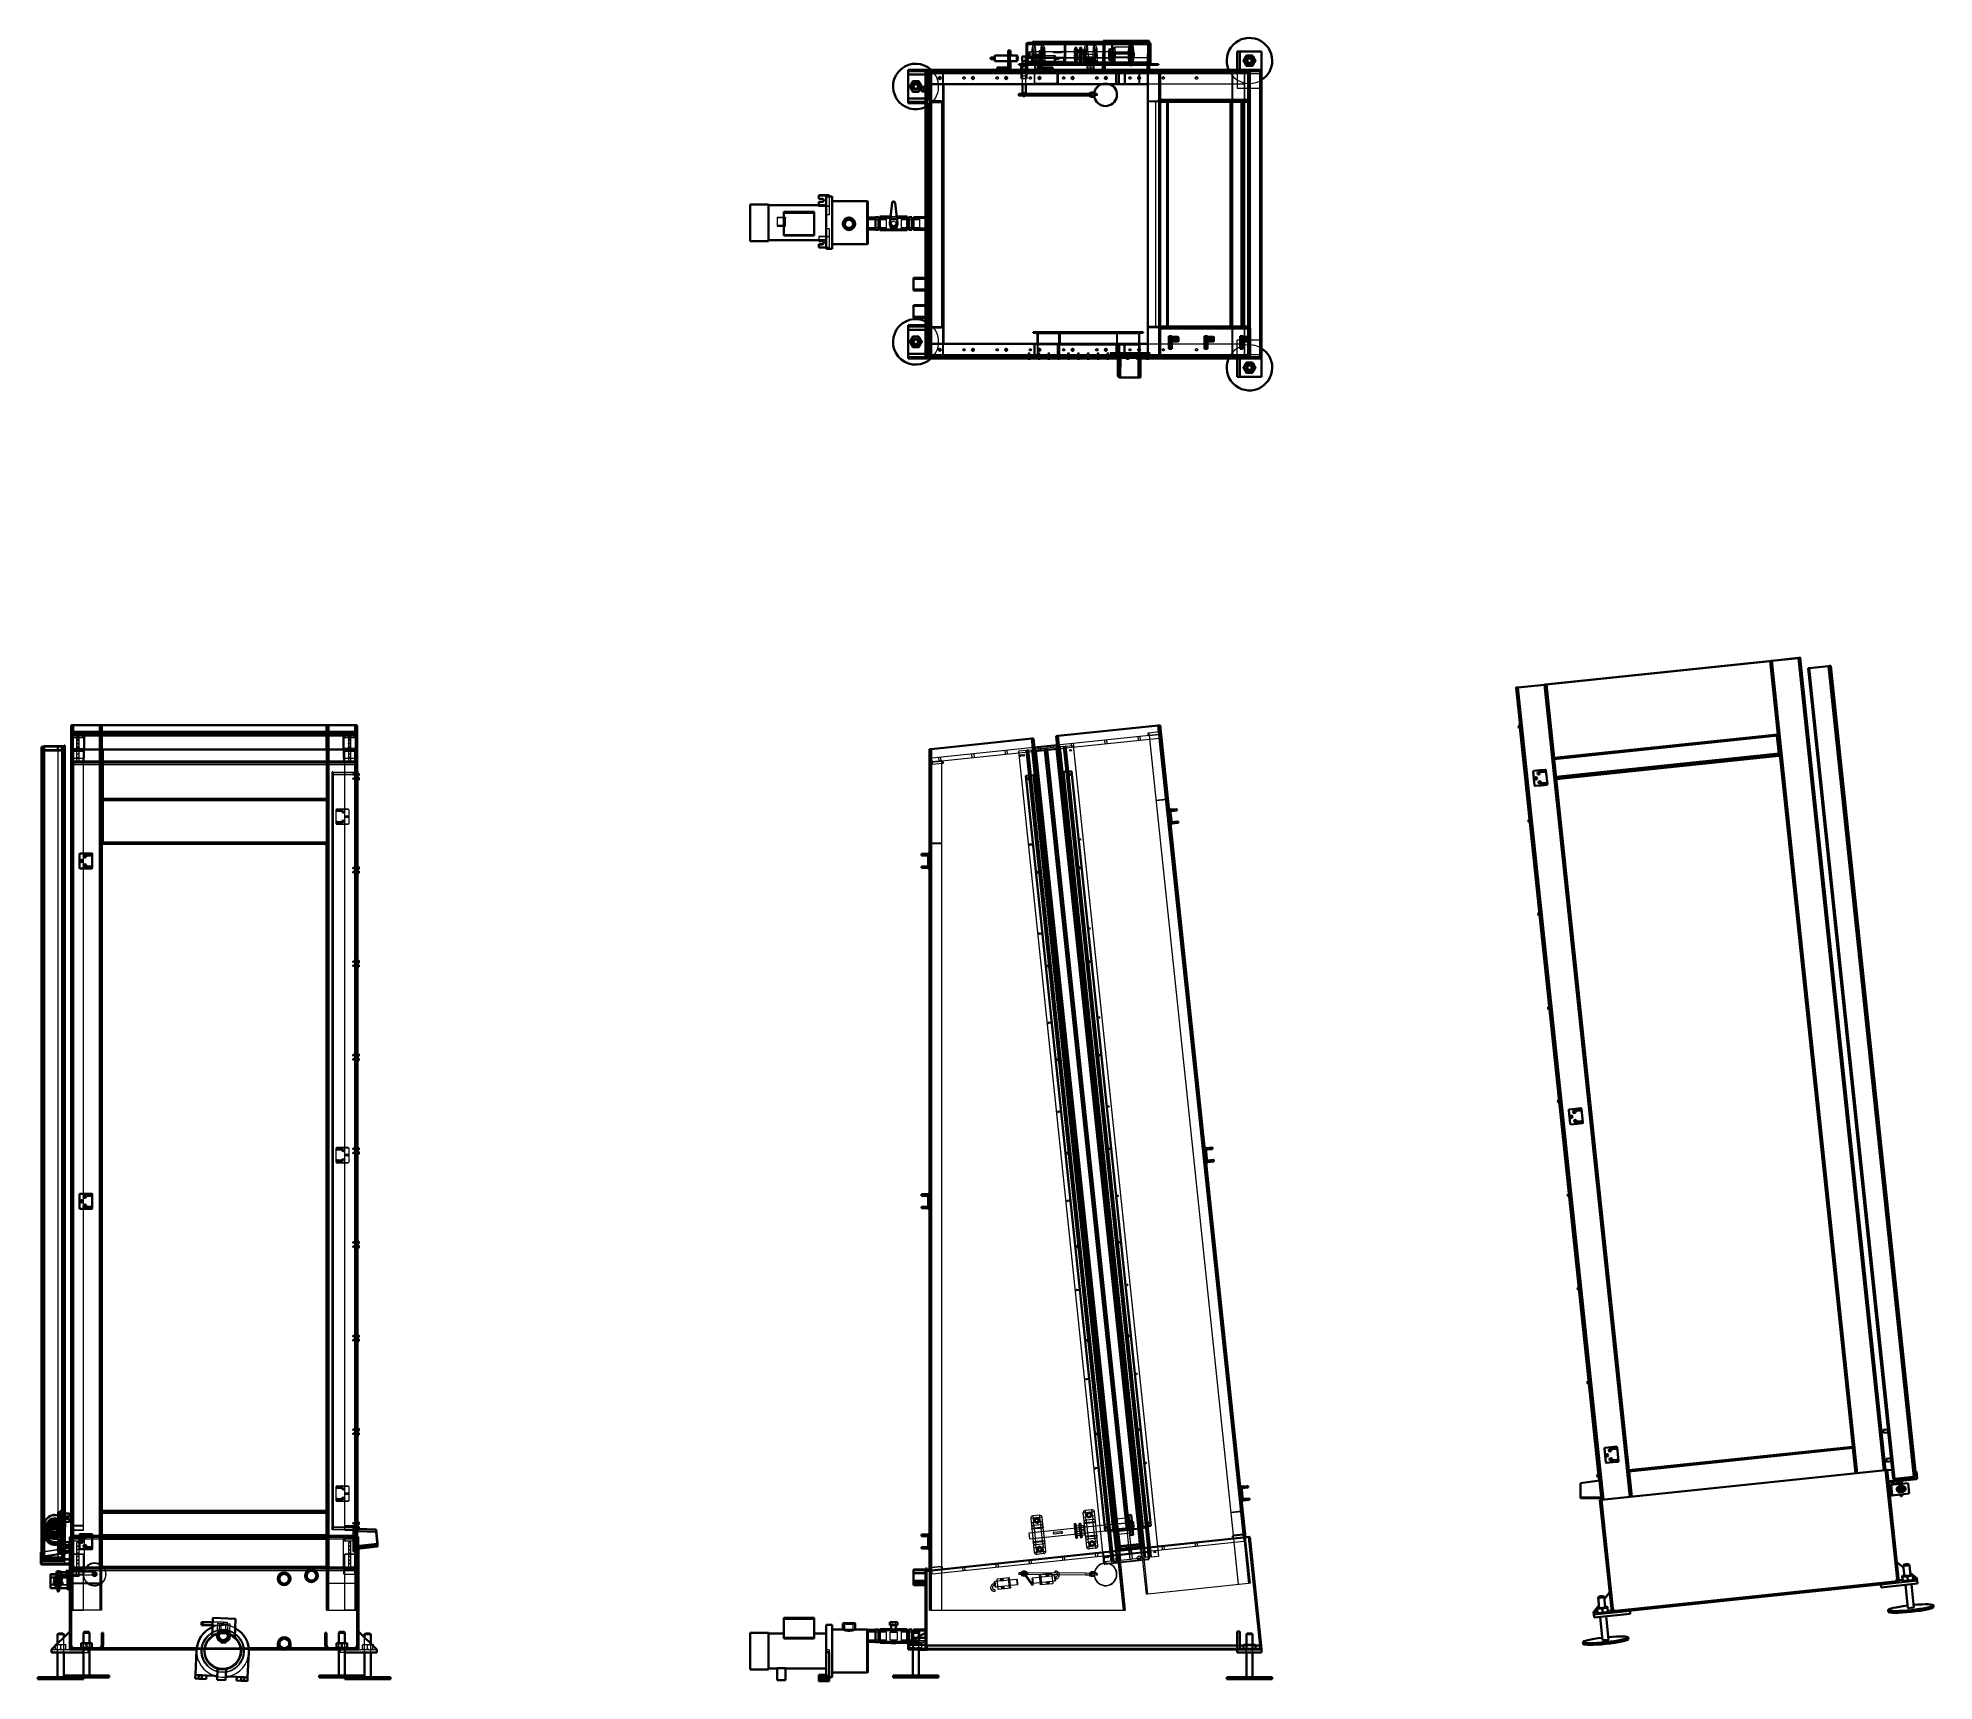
# Model space of a CAD drawing. Header units: millimetres. Extents: x 6115 to 12360, y 7255 to 12668.
import ezdxf

# ---------------------------------------------------------------- set-up
doc = ezdxf.new("R2010")
doc.units = ezdxf.units.MM
doc.layers.add('外形線', color=7, linetype='Continuous', lineweight=50)

msp = doc.modelspace()

# ---------------------------------------------------------------- linework, layer by layer
at = {"color": 179, "linetype": 'Continuous', "lineweight": 35, "true_color": 0x262659}
for p, q in [((11088.3, 9475.4), (11088.8, 9476)), ((11089, 9469.4), (11088.3, 9475.4)), ((11092.3, 9476.3), (11088.8, 9476)), ((11088.8, 9476), (11089.5, 9469)), ((11089, 9469.4), (11089.5, 9469)), ((11093, 9469.4), (11089.5, 9469)), ((11120.7, 9167.1), (11121.2, 9167.7)), ((11121.4, 9161.1), (11120.7, 9167.1)), ((11121.2, 9167.7), (11121.9, 9160.7)), ((11121.4, 9161.1), (11121.9, 9160.7)), ((9024.9, 8858.8), (9026.9, 8858.8)), ((9024.9, 8858.8), (9024.9, 8853.8)), ((9026.9, 8853.8), (9024.9, 8853.8)), ((9024.9, 8817.8), (9024.9, 8812.8)), ((9024.9, 8817.8), (9026.9, 8817.8)), ((9026.9, 8812.8), (9024.9, 8812.8)), ((9044.9, 8858.8), (9026.9, 8858.8)), ((9026.9, 8853.8), (9044.9, 8853.8)), ((9044.9, 8817.8), (9026.9, 8817.8)), ((9026.9, 8812.8), (9044.9, 8812.8)), ((9044.9, 8853.8), (9046.9, 8853.8)), ((9046.9, 8817.8), (9044.9, 8817.8)), ((9050.9, 8860.8), (9046.9, 8860.8)), ((9046.9, 8858.8), (9046.9, 8860.5)), ((9046.9, 8858.8), (9046.9, 8812.8)), ((9046.9, 8811.1), (9046.9, 8812.8)), ((9046.9, 8810.8), (9050.9, 8810.8)), ((9539.7, 8687.1), (9541.1, 8688.1)), ((9539.9, 8685.4), (9539.7, 8687.1)), ((9541.5, 8684.7), (9539.9, 8685.4)), ((9541.1, 8688.1), (9542.7, 8687.4)), ((9542.9, 8685.7), (9541.5, 8684.7)), ((9542.7, 8687.4), (9542.9, 8685.7)), ((9670.1, 8700.8), (9671.5, 8701.8)), ((9670.2, 8699.1), (9670.1, 8700.8)), ((9671.8, 8698.4), (9670.2, 8699.1)), ((9671.5, 8701.8), (9673, 8701.1)), ((9673.2, 8699.4), (9671.8, 8698.4)), ((9673, 8701.1), (9673.2, 8699.4)), ((9572.1, 8378.8), (9573.5, 8379.8)), ((9572.3, 8377.1), (9572.1, 8378.8)), ((9573.9, 8376.4), (9572.3, 8377.1)), ((9573.5, 8379.8), (9575.1, 8379.1)), ((9575.3, 8377.4), (9573.9, 8376.4)), ((9575.1, 8379.1), (9575.3, 8377.4)), ((9702.5, 8392.5), (9703.9, 8393.5)), ((9702.6, 8390.8), (9702.5, 8392.5)), ((9704.2, 8390.1), (9702.6, 8390.8)), ((9703.9, 8393.5), (9705.4, 8392.8)), ((9705.6, 8391.1), (9704.2, 8390.1)), ((9705.4, 8392.8), (9705.6, 8391.1)), ((10121.9, 7375.3), (10124.7, 7373.7)), ((10124.9, 7361), (10124.9, 7373.6)), ((10143.5, 7372.3), (10144.9, 7359.3)), ((10121.9, 7359.3), (10124.7, 7360.9)), ((10144.9, 7359.3), (10144.9, 7349.3)), ((10179.9, 7268.3), (10179.9, 7262.3))]:
    msp.add_line(p, q, dxfattribs=at).dxf.unprotected_set("ltscale", 0)
at = {"color": 179, "linetype": 'Continuous', "lineweight": 35, "true_color": 0x1a1a3e}
for p, q in [((9026.9, 8853.8), (9026.9, 8858.8)), ((9026.9, 8812.8), (9026.9, 8817.8)), ((9044.9, 8858.8), (9044.9, 8853.8)), ((9044.9, 8817.8), (9044.9, 8812.8)), ((9046.9, 8858.8), (9050.9, 8858.8)), ((9050.9, 8812.8), (9046.9, 8812.8)), ((10124.9, 7372.3), (10143.5, 7372.3))]:
    msp.add_line(p, q, dxfattribs=at).dxf.unprotected_set("ltscale", 0)
at = {"color": 179, "linetype": 'Continuous', "lineweight": 18, "true_color": 0x262659}
for p, q in [((9031.9, 8858.8), (9031.9, 8853.8)), ((9031.9, 8817.8), (9031.9, 8812.8)), ((9039.9, 8858.8), (9039.9, 8853.8)), ((9039.9, 8817.8), (9039.9, 8812.8)), ((9046.9, 8860.8), (9046.9, 8860.5)), ((9048.6, 8853.1), (9046.9, 8854.8)), ((9048.6, 8848.6), (9046.9, 8846.8)), ((9048.6, 8838.1), (9046.9, 8839.8)), ((9048.6, 8833.6), (9046.9, 8831.8)), ((9048.6, 8823.1), (9046.9, 8824.8)), ((9048.6, 8818.6), (9046.9, 8816.8)), ((9046.9, 8811.1), (9046.9, 8810.8)), ((9048.6, 8853.1), (9048.6, 8848.6)), ((9050.9, 8853.1), (9048.6, 8853.1)), ((9050.9, 8848.6), (9048.6, 8848.6)), ((9048.6, 8838.1), (9048.6, 8833.6)), ((9050.9, 8838.1), (9048.6, 8838.1)), ((9050.9, 8833.6), (9048.6, 8833.6)), ((9048.6, 8823.1), (9048.6, 8818.6)), ((9050.9, 8823.1), (9048.6, 8823.1)), ((9050.9, 8818.6), (9048.6, 8818.6)), ((9505.6, 8839.1), (9515.6, 8840.1)), ((9516, 8835.7), (9506.1, 8834.6)), ((9575.1, 8379.1), (9542.9, 8685.7)), ((9670.2, 8699.1), (9702.5, 8392.5)), ((9536.5, 8545.7), (9546.4, 8546.8)), ((9546.9, 8542.3), (9536.9, 8541.2)), ((9607.5, 8070.8), (9575.3, 8377.4)), ((9702.6, 8390.8), (9734.9, 8084.2)), ((9567.3, 8252.3), (9577.2, 8253.4)), ((9577.7, 8248.9), (9567.8, 8247.9)), ((9927.7, 7699.5), (9926.5, 7711.4)), ((9934.5, 7700.2), (9933.2, 7712.1)), ((10139.4, 7363.8), (10138.5, 7372.2)), ((10139.4, 7363.8), (10144.4, 7364.3))]:
    msp.add_line(p, q, dxfattribs=at).dxf.unprotected_set("ltscale", 0)
at = {"color": 179, "linetype": 'Continuous', "lineweight": 18, "true_color": 0x1a1a3e}
msp.add_line((10143.5, 7372.8), (10138.5, 7372.2), dxfattribs=at).dxf.unprotected_set("ltscale", 0)
at = {"color": 179, "linetype": 'Continuous', "lineweight": 35, "true_color": 0x262659}
for points in [[(9044.9, 8858.8), (9045, 8858.8), (9045.2, 8858.8), (9045.3, 8858.9), (9045.5, 8858.9), (9045.6, 8858.9), (9045.7, 8859), (9045.8, 8859.1), (9045.9, 8859.1), (9046.1, 8859.2), (9046.2, 8859.3), (9046.2, 8859.4), (9046.3, 8859.4), (9046.4, 8859.5), (9046.5, 8859.6), (9046.6, 8859.7), (9046.6, 8859.8), (9046.7, 8859.9), (9046.7, 8860), (9046.8, 8860.1), (9046.8, 8860.2), (9046.8, 8860.3), (9046.8, 8860.4), (9046.9, 8860.5), (9046.9, 8860.6)], [(9044.9, 8812.8), (9045, 8812.8), (9045.2, 8812.8), (9045.3, 8812.8), (9045.5, 8812.7), (9045.6, 8812.7), (9045.7, 8812.6), (9045.8, 8812.6), (9045.9, 8812.5), (9046.1, 8812.4), (9046.2, 8812.4), (9046.2, 8812.3), (9046.3, 8812.2), (9046.4, 8812.1), (9046.5, 8812), (9046.6, 8811.9), (9046.6, 8811.8), (9046.7, 8811.7), (9046.7, 8811.6), (9046.8, 8811.5), (9046.8, 8811.4), (9046.8, 8811.3), (9046.8, 8811.2), (9046.9, 8811.1), (9046.9, 8811)], [(9046.9, 8860.8), (9046.9, 8860.8), (9046.9, 8860.8), (9046.9, 8860.8), (9046.9, 8860.8), (9046.9, 8860.8), (9046.9, 8860.8), (9046.9, 8860.8), (9046.9, 8860.8), (9046.9, 8860.8), (9046.9, 8860.8), (9046.9, 8860.8), (9046.9, 8860.8), (9046.9, 8860.8), (9046.9, 8860.8), (9046.9, 8860.7), (9046.9, 8860.7), (9046.9, 8860.7), (9046.9, 8860.7), (9046.9, 8860.7), (9046.9, 8860.7), (9046.9, 8860.7), (9046.9, 8860.7), (9046.9, 8860.7), (9046.9, 8860.6)], [(9046.9, 8860.6), (9046.9, 8860.6), (9046.9, 8860.6), (9046.9, 8860.6), (9046.9, 8860.6), (9046.9, 8860.6), (9046.9, 8860.6), (9046.9, 8860.6), (9046.9, 8860.6), (9046.9, 8860.6), (9046.9, 8860.6), (9046.9, 8860.6), (9046.9, 8860.6), (9046.9, 8860.6), (9046.9, 8860.6), (9046.9, 8860.6), (9046.9, 8860.6), (9046.9, 8860.6), (9046.9, 8860.6), (9046.9, 8860.6), (9046.9, 8860.6), (9046.9, 8860.6), (9046.9, 8860.6), (9046.9, 8860.6), (9046.9, 8860.5)], [(9046.9, 8811.1), (9046.9, 8811.1), (9046.9, 8811.1), (9046.9, 8811.1), (9046.9, 8811.1), (9046.9, 8811.1), (9046.9, 8811.1), (9046.9, 8811.1), (9046.9, 8811.1), (9046.9, 8811), (9046.9, 8811), (9046.9, 8811), (9046.9, 8811), (9046.9, 8811), (9046.9, 8811), (9046.9, 8811), (9046.9, 8811), (9046.9, 8811), (9046.9, 8811), (9046.9, 8811), (9046.9, 8811), (9046.9, 8811), (9046.9, 8811), (9046.9, 8811), (9046.9, 8811)], [(9046.9, 8811), (9046.9, 8811), (9046.9, 8811), (9046.9, 8811), (9046.9, 8810.9), (9046.9, 8810.9), (9046.9, 8810.9), (9046.9, 8810.9), (9046.9, 8810.9), (9046.9, 8810.9), (9046.9, 8810.9), (9046.9, 8810.9), (9046.9, 8810.9), (9046.9, 8810.9), (9046.9, 8810.8), (9046.9, 8810.8), (9046.9, 8810.8), (9046.9, 8810.8), (9046.9, 8810.8), (9046.9, 8810.8), (9046.9, 8810.8), (9046.9, 8810.8), (9046.9, 8810.8), (9046.9, 8810.8), (9046.9, 8810.8)], [(10124.7, 7373.7), (10124.7, 7373.7), (10124.7, 7373.7), (10124.7, 7373.7), (10124.7, 7373.7), (10124.7, 7373.7), (10124.7, 7373.7), (10124.7, 7373.7), (10124.8, 7373.7), (10124.8, 7373.7), (10124.8, 7373.6), (10124.8, 7373.6), (10124.8, 7373.6), (10124.8, 7373.6), (10124.8, 7373.6), (10124.8, 7373.6), (10124.8, 7373.6), (10124.8, 7373.6), (10124.8, 7373.6), (10124.8, 7373.6), (10124.8, 7373.6), (10124.9, 7373.6), (10124.9, 7373.6), (10124.9, 7373.6), (10124.9, 7373.6)], [(10124.9, 7361), (10124.9, 7361), (10124.9, 7361), (10124.9, 7361), (10124.8, 7361), (10124.8, 7361), (10124.8, 7361), (10124.8, 7361), (10124.8, 7361), (10124.8, 7361), (10124.8, 7361), (10124.8, 7361), (10124.8, 7361), (10124.8, 7361), (10124.8, 7361), (10124.8, 7361), (10124.8, 7361), (10124.7, 7361), (10124.7, 7361), (10124.7, 7361), (10124.7, 7361), (10124.7, 7361), (10124.7, 7361), (10124.7, 7360.9), (10124.7, 7360.9)]]:
    msp.add_lwpolyline(points, dxfattribs=at).dxf.unprotected_set("ltscale", 0)
at = {"color": 179, "linetype": 'Continuous', "lineweight": 18, "true_color": 0x262659}
for points in [[(9537.3, 8686), (9537.3, 8686.1), (9537.4, 8686.3), (9537.5, 8686.5), (9537.6, 8686.6), (9537.6, 8686.8), (9537.7, 8686.9), (9537.8, 8687.1), (9537.8, 8687.2), (9537.9, 8687.4), (9538, 8687.5), (9538, 8687.7), (9538.1, 8687.8), (9538.1, 8687.9), (9538.2, 8688.1), (9538.3, 8688.2), (9538.3, 8688.4), (9538.4, 8688.5), (9538.5, 8688.7), (9538.5, 8688.8), (9538.6, 8689), (9538.7, 8689.1), (9538.7, 8689.3), (9538.8, 8689.5), (9538.9, 8689.6)], [(9539.6, 8682.7), (9539.5, 8682.8), (9539.4, 8683), (9539.3, 8683.1), (9539.2, 8683.3), (9539.1, 8683.4), (9539, 8683.5), (9538.9, 8683.7), (9538.8, 8683.8), (9538.7, 8683.9), (9538.6, 8684.1), (9538.5, 8684.2), (9538.4, 8684.3), (9538.4, 8684.4), (9538.3, 8684.6), (9538.2, 8684.7), (9538.1, 8684.8), (9538, 8685), (9537.9, 8685.1), (9537.8, 8685.2), (9537.7, 8685.4), (9537.6, 8685.5), (9537.5, 8685.7), (9537.4, 8685.8), (9537.3, 8686)], [(9538.9, 8689.6), (9539.1, 8689.7), (9539.3, 8689.7), (9539.5, 8689.7), (9539.6, 8689.7), (9539.8, 8689.7), (9540, 8689.8), (9540.1, 8689.8), (9540.3, 8689.8), (9540.4, 8689.8), (9540.6, 8689.8), (9540.8, 8689.8), (9540.9, 8689.9), (9541.1, 8689.9), (9541.2, 8689.9), (9541.4, 8689.9), (9541.5, 8689.9), (9541.7, 8689.9), (9541.9, 8690), (9542, 8690), (9542.2, 8690), (9542.4, 8690), (9542.5, 8690), (9542.7, 8690), (9542.9, 8690.1)], [(9543.7, 8683.1), (9543.5, 8683.1), (9543.3, 8683.1), (9543.1, 8683), (9542.9, 8683), (9542.8, 8683), (9542.6, 8683), (9542.4, 8683), (9542.3, 8683), (9542.1, 8682.9), (9542, 8682.9), (9541.8, 8682.9), (9541.6, 8682.9), (9541.5, 8682.9), (9541.3, 8682.9), (9541.2, 8682.8), (9541, 8682.8), (9540.9, 8682.8), (9540.7, 8682.8), (9540.5, 8682.8), (9540.4, 8682.8), (9540.2, 8682.7), (9540, 8682.7), (9539.8, 8682.7), (9539.6, 8682.7)], [(9542.9, 8690.1), (9543, 8689.9), (9543.1, 8689.8), (9543.2, 8689.6), (9543.3, 8689.5), (9543.4, 8689.3), (9543.5, 8689.2), (9543.6, 8689.1), (9543.7, 8688.9), (9543.8, 8688.8), (9543.9, 8688.7), (9544, 8688.6), (9544.1, 8688.4), (9544.2, 8688.3), (9544.3, 8688.2), (9544.4, 8688.1), (9544.5, 8687.9), (9544.6, 8687.8), (9544.7, 8687.7), (9544.8, 8687.5), (9544.9, 8687.4), (9545, 8687.2), (9545.1, 8687.1), (9545.2, 8687), (9545.3, 8686.8)], [(9545.3, 8686.8), (9545.2, 8686.6), (9545.1, 8686.5), (9545.1, 8686.3), (9545, 8686.1), (9544.9, 8686), (9544.9, 8685.8), (9544.8, 8685.7), (9544.7, 8685.5), (9544.7, 8685.4), (9544.6, 8685.2), (9544.5, 8685.1), (9544.5, 8685), (9544.4, 8684.8), (9544.3, 8684.7), (9544.3, 8684.5), (9544.2, 8684.4), (9544.2, 8684.2), (9544.1, 8684.1), (9544, 8683.9), (9543.9, 8683.8), (9543.9, 8683.6), (9543.8, 8683.5), (9543.7, 8683.3), (9543.7, 8683.1)], [(9667.6, 8699.7), (9667.7, 8699.8), (9667.8, 8700), (9667.8, 8700.2), (9667.9, 8700.3), (9668, 8700.5), (9668.1, 8700.6), (9668.1, 8700.8), (9668.2, 8700.9), (9668.3, 8701.1), (9668.3, 8701.2), (9668.4, 8701.4), (9668.4, 8701.5), (9668.5, 8701.6), (9668.6, 8701.8), (9668.6, 8701.9), (9668.7, 8702.1), (9668.8, 8702.2), (9668.8, 8702.4), (9668.9, 8702.5), (9669, 8702.7), (9669, 8702.8), (9669.1, 8703), (9669.2, 8703.2), (9669.3, 8703.3)], [(9670, 8696.4), (9669.9, 8696.5), (9669.8, 8696.7), (9669.7, 8696.8), (9669.6, 8697), (9669.5, 8697.1), (9669.4, 8697.2), (9669.3, 8697.4), (9669.2, 8697.5), (9669.1, 8697.6), (9669, 8697.8), (9668.9, 8697.9), (9668.8, 8698), (9668.7, 8698.1), (9668.6, 8698.3), (9668.5, 8698.4), (9668.4, 8698.5), (9668.3, 8698.7), (9668.2, 8698.8), (9668.1, 8698.9), (9668, 8699.1), (9667.9, 8699.2), (9667.8, 8699.4), (9667.7, 8699.5), (9667.6, 8699.7)], [(9669.3, 8703.3), (9669.5, 8703.4), (9669.6, 8703.4), (9669.8, 8703.4), (9670, 8703.4), (9670.2, 8703.4), (9670.3, 8703.5), (9670.5, 8703.5), (9670.6, 8703.5), (9670.8, 8703.5), (9671, 8703.5), (9671.1, 8703.5), (9671.3, 8703.6), (9671.4, 8703.6), (9671.6, 8703.6), (9671.7, 8703.6), (9671.9, 8703.6), (9672.1, 8703.6), (9672.2, 8703.7), (9672.4, 8703.7), (9672.6, 8703.7), (9672.7, 8703.7), (9672.9, 8703.7), (9673.1, 8703.8), (9673.3, 8703.8)], [(9674, 8696.8), (9673.8, 8696.8), (9673.6, 8696.8), (9673.5, 8696.8), (9673.3, 8696.7), (9673.1, 8696.7), (9673, 8696.7), (9672.8, 8696.7), (9672.6, 8696.7), (9672.5, 8696.6), (9672.3, 8696.6), (9672.2, 8696.6), (9672, 8696.6), (9671.8, 8696.6), (9671.7, 8696.6), (9671.5, 8696.5), (9671.4, 8696.5), (9671.2, 8696.5), (9671.1, 8696.5), (9670.9, 8696.5), (9670.7, 8696.5), (9670.5, 8696.4), (9670.4, 8696.4), (9670.2, 8696.4), (9670, 8696.4)], [(9673.3, 8703.8), (9673.4, 8703.6), (9673.5, 8703.5), (9673.6, 8703.3), (9673.7, 8703.2), (9673.8, 8703), (9673.9, 8702.9), (9674, 8702.8), (9674.1, 8702.6), (9674.2, 8702.5), (9674.3, 8702.4), (9674.4, 8702.3), (9674.5, 8702.1), (9674.6, 8702), (9674.7, 8701.9), (9674.7, 8701.8), (9674.8, 8701.6), (9674.9, 8701.5), (9675, 8701.4), (9675.1, 8701.2), (9675.2, 8701.1), (9675.3, 8701), (9675.4, 8700.8), (9675.5, 8700.7), (9675.7, 8700.5)], [(9675.7, 8700.5), (9675.6, 8700.3), (9675.5, 8700.2), (9675.4, 8700), (9675.4, 8699.8), (9675.3, 8699.7), (9675.2, 8699.5), (9675.2, 8699.4), (9675.1, 8699.2), (9675, 8699.1), (9675, 8698.9), (9674.9, 8698.8), (9674.8, 8698.7), (9674.8, 8698.5), (9674.7, 8698.4), (9674.6, 8698.2), (9674.6, 8698.1), (9674.5, 8697.9), (9674.4, 8697.8), (9674.4, 8697.6), (9674.3, 8697.5), (9674.2, 8697.3), (9674.2, 8697.2), (9674.1, 8697), (9674, 8696.8)], [(9569.7, 8377.7), (9569.7, 8377.8), (9569.8, 8378), (9569.9, 8378.2), (9570, 8378.3), (9570, 8378.5), (9570.1, 8378.6), (9570.2, 8378.8), (9570.2, 8378.9), (9570.3, 8379.1), (9570.4, 8379.2), (9570.4, 8379.4), (9570.5, 8379.5), (9570.5, 8379.6), (9570.6, 8379.8), (9570.7, 8379.9), (9570.7, 8380.1), (9570.8, 8380.2), (9570.9, 8380.4), (9570.9, 8380.5), (9571, 8380.7), (9571.1, 8380.8), (9571.2, 8381), (9571.2, 8381.2), (9571.3, 8381.3)], [(9572, 8374.4), (9571.9, 8374.5), (9571.8, 8374.7), (9571.7, 8374.8), (9571.6, 8375), (9571.5, 8375.1), (9571.4, 8375.2), (9571.3, 8375.4), (9571.2, 8375.5), (9571.1, 8375.6), (9571, 8375.8), (9570.9, 8375.9), (9570.8, 8376), (9570.8, 8376.1), (9570.7, 8376.3), (9570.6, 8376.4), (9570.5, 8376.5), (9570.4, 8376.7), (9570.3, 8376.8), (9570.2, 8376.9), (9570.1, 8377.1), (9570, 8377.2), (9569.9, 8377.3), (9569.8, 8377.5), (9569.7, 8377.7)], [(9571.3, 8381.3), (9571.5, 8381.4), (9571.7, 8381.4), (9571.9, 8381.4), (9572, 8381.4), (9572.2, 8381.4), (9572.4, 8381.5), (9572.5, 8381.5), (9572.7, 8381.5), (9572.8, 8381.5), (9573, 8381.5), (9573.2, 8381.5), (9573.3, 8381.6), (9573.5, 8381.6), (9573.6, 8381.6), (9573.8, 8381.6), (9573.9, 8381.6), (9574.1, 8381.6), (9574.3, 8381.7), (9574.4, 8381.7), (9574.6, 8381.7), (9574.8, 8381.7), (9575, 8381.7), (9575.1, 8381.7), (9575.3, 8381.8)], [(9576.1, 8374.8), (9575.9, 8374.8), (9575.7, 8374.8), (9575.5, 8374.7), (9575.3, 8374.7), (9575.2, 8374.7), (9575, 8374.7), (9574.8, 8374.7), (9574.7, 8374.7), (9574.5, 8374.6), (9574.4, 8374.6), (9574.2, 8374.6), (9574, 8374.6), (9573.9, 8374.6), (9573.7, 8374.6), (9573.6, 8374.5), (9573.4, 8374.5), (9573.3, 8374.5), (9573.1, 8374.5), (9572.9, 8374.5), (9572.8, 8374.5), (9572.6, 8374.4), (9572.4, 8374.4), (9572.2, 8374.4), (9572, 8374.4)], [(9575.3, 8381.8), (9575.4, 8381.6), (9575.5, 8381.5), (9575.7, 8381.3), (9575.8, 8381.2), (9575.9, 8381), (9576, 8380.9), (9576, 8380.8), (9576.1, 8380.6), (9576.2, 8380.5), (9576.3, 8380.4), (9576.4, 8380.3), (9576.5, 8380.1), (9576.6, 8380), (9576.7, 8379.9), (9576.8, 8379.8), (9576.9, 8379.6), (9577, 8379.5), (9577.1, 8379.4), (9577.2, 8379.2), (9577.3, 8379.1), (9577.4, 8378.9), (9577.5, 8378.8), (9577.6, 8378.7), (9577.7, 8378.5)], [(9577.7, 8378.5), (9577.6, 8378.3), (9577.5, 8378.2), (9577.5, 8378), (9577.4, 8377.8), (9577.3, 8377.7), (9577.3, 8377.5), (9577.2, 8377.4), (9577.1, 8377.2), (9577.1, 8377.1), (9577, 8376.9), (9576.9, 8376.8), (9576.9, 8376.7), (9576.8, 8376.5), (9576.8, 8376.4), (9576.7, 8376.2), (9576.6, 8376.1), (9576.6, 8375.9), (9576.5, 8375.8), (9576.4, 8375.6), (9576.4, 8375.5), (9576.3, 8375.3), (9576.2, 8375.1), (9576.1, 8375), (9576.1, 8374.8)], [(9700, 8391.4), (9700.1, 8391.5), (9700.2, 8391.7), (9700.2, 8391.9), (9700.3, 8392), (9700.4, 8392.2), (9700.5, 8392.3), (9700.5, 8392.5), (9700.6, 8392.6), (9700.7, 8392.8), (9700.7, 8392.9), (9700.8, 8393.1), (9700.8, 8393.2), (9700.9, 8393.3), (9701, 8393.5), (9701, 8393.6), (9701.1, 8393.8), (9701.2, 8393.9), (9701.2, 8394.1), (9701.3, 8394.2), (9701.4, 8394.4), (9701.4, 8394.5), (9701.5, 8394.7), (9701.6, 8394.9), (9701.7, 8395)], [(9702.4, 8388.1), (9702.3, 8388.2), (9702.2, 8388.4), (9702.1, 8388.5), (9702, 8388.7), (9701.9, 8388.8), (9701.8, 8388.9), (9701.7, 8389.1), (9701.6, 8389.2), (9701.5, 8389.3), (9701.4, 8389.5), (9701.3, 8389.6), (9701.2, 8389.7), (9701.1, 8389.8), (9701, 8390), (9700.9, 8390.1), (9700.8, 8390.2), (9700.7, 8390.4), (9700.7, 8390.5), (9700.6, 8390.6), (9700.5, 8390.8), (9700.3, 8390.9), (9700.2, 8391.1), (9700.1, 8391.2), (9700, 8391.4)], [(9701.7, 8395), (9701.9, 8395.1), (9702, 8395.1), (9702.2, 8395.1), (9702.4, 8395.1), (9702.6, 8395.1), (9702.7, 8395.2), (9702.9, 8395.2), (9703.1, 8395.2), (9703.2, 8395.2), (9703.4, 8395.2), (9703.5, 8395.2), (9703.7, 8395.3), (9703.8, 8395.3), (9704, 8395.3), (9704.1, 8395.3), (9704.3, 8395.3), (9704.5, 8395.3), (9704.6, 8395.4), (9704.8, 8395.4), (9705, 8395.4), (9705.1, 8395.4), (9705.3, 8395.4), (9705.5, 8395.4), (9705.7, 8395.5)], [(9706.4, 8388.5), (9706.2, 8388.5), (9706, 8388.5), (9705.9, 8388.4), (9705.7, 8388.4), (9705.5, 8388.4), (9705.4, 8388.4), (9705.2, 8388.4), (9705, 8388.4), (9704.9, 8388.3), (9704.7, 8388.3), (9704.6, 8388.3), (9704.4, 8388.3), (9704.3, 8388.3), (9704.1, 8388.3), (9703.9, 8388.2), (9703.8, 8388.2), (9703.6, 8388.2), (9703.5, 8388.2), (9703.3, 8388.2), (9703.1, 8388.2), (9703, 8388.1), (9702.8, 8388.1), (9702.6, 8388.1), (9702.4, 8388.1)], [(9705.7, 8395.5), (9705.8, 8395.3), (9705.9, 8395.2), (9706, 8395), (9706.1, 8394.9), (9706.2, 8394.7), (9706.3, 8394.6), (9706.4, 8394.5), (9706.5, 8394.3), (9706.6, 8394.2), (9706.7, 8394.1), (9706.8, 8394), (9706.9, 8393.8), (9707, 8393.7), (9707.1, 8393.6), (9707.2, 8393.5), (9707.2, 8393.3), (9707.3, 8393.2), (9707.4, 8393.1), (9707.5, 8392.9), (9707.6, 8392.8), (9707.7, 8392.6), (9707.8, 8392.5), (9707.9, 8392.4), (9708.1, 8392.2)], [(9708.1, 8392.2), (9708, 8392), (9707.9, 8391.9), (9707.8, 8391.7), (9707.8, 8391.5), (9707.7, 8391.4), (9707.6, 8391.2), (9707.6, 8391.1), (9707.5, 8390.9), (9707.4, 8390.8), (9707.4, 8390.6), (9707.3, 8390.5), (9707.2, 8390.4), (9707.2, 8390.2), (9707.1, 8390.1), (9707, 8389.9), (9707, 8389.8), (9706.9, 8389.6), (9706.9, 8389.5), (9706.8, 8389.3), (9706.7, 8389.2), (9706.6, 8389), (9706.6, 8388.9), (9706.5, 8388.7), (9706.4, 8388.5)]]:
    msp.add_lwpolyline(points, dxfattribs=at).dxf.unprotected_set("ltscale", 0)
for centre, radius in [((9670, 8854.1), 3), ((9541.3, 8686.4), 2.87), ((9541.3, 8686.4), 2.5), ((9541.3, 8686.4), 2), ((9541.3, 8686.4), 1.5), ((9671.6, 8700.1), 2.87), ((9671.6, 8700.1), 2.5), ((9671.6, 8700.1), 2), ((9671.6, 8700.1), 1.5), ((9700.9, 8560.7), 3), ((9573.7, 8378.1), 2.87), ((9573.7, 8378.1), 2.5), ((9573.7, 8378.1), 2), ((9573.7, 8378.1), 1.5), ((9704, 8391.8), 2.87), ((9704, 8391.8), 2.5), ((9704, 8391.8), 2), ((9704, 8391.8), 1.5), ((9731.7, 8267.4), 3)]:
    msp.add_circle(centre, radius, dxfattribs=at).dxf.unprotected_set("ltscale", 0)
at = {"color": 179, "linetype": 'Continuous', "lineweight": 35, "true_color": 0x262659}
for centre, radius in [((9541.3, 8686.4), 3.5), ((9541.3, 8686.4), 3), ((9671.6, 8700.1), 3.5), ((9671.6, 8700.1), 3), ((9573.7, 8378.1), 3.5), ((9573.7, 8378.1), 3), ((9704, 8391.8), 3.5), ((9704, 8391.8), 3)]:
    msp.add_circle(centre, radius, dxfattribs=at).dxf.unprotected_set("ltscale", 0)
at = {"color": 179, "linetype": 'Continuous', "lineweight": 18, "true_color": 0x262659}
for centre, start, end in [((9505.9, 8836.9), 96, 276), ((9515.8, 8837.9), 276, 96), ((9536.7, 8543.5), 96, 276), ((9546.6, 8544.5), 276, 96), ((9567.5, 8250.1), 96, 276), ((9577.5, 8251.1), 276, 96)]:
    msp.add_arc(centre, 2.25, start, end, dxfattribs=at).dxf.unprotected_set("ltscale", 0)
at = {"layer": '外形線', "linetype": 'Continuous', "lineweight": 35}
for p, q in [((9310, 12570.5), (9310, 12626.5)), ((9310, 12626.5), (9314, 12626.5)), ((9314, 12626.5), (9317.6, 12626.5)), ((9314, 12626.5), (9314, 12566.5)), ((9317.6, 12609.5), (9317.6, 12626.5)), ((9371, 12583.2), (9371, 12647.2)), ((9373, 12647.2), (9373, 12583.2)), ((9376, 12647.2), (9373, 12647.2)), ((9375, 12651.2), (9387.9, 12651.2)), ((9387.9, 12649.2), (9375, 12649.2)), ((9376, 12649.2), (9390.9, 12649.2)), ((9376, 12647.2), (9376, 12649.2)), ((9400.8, 12647.2), (9376, 12647.2)), ((9390.9, 12651.2), (9387.9, 12651.2)), ((9387.9, 12651.2), (9387.9, 12649.2)), ((9390.9, 12655.2), (9400.8, 12655.2)), ((9390.9, 12649.2), (9390.9, 12655.2)), ((9400.8, 12655.2), (9400.8, 12653.2)), ((9400.8, 12655.2), (9430.7, 12655.2)), ((9400.8, 12653.2), (9438.6, 12655.2)), ((9400.8, 12649.2), (9400.8, 12647.2)), ((9438.6, 12647.2), (9400.8, 12649.2)), ((9400.8, 12647.2), (9430.7, 12647.2)), ((9430.7, 12655.2), (9468.5, 12653.2)), ((9438.6, 12655.2), (9430.7, 12655.2)), ((9430.7, 12647.2), (9430.7, 12655.2)), ((9468.5, 12649.2), (9430.7, 12647.2)), ((9438.6, 12647.2), (9430.7, 12647.2)), ((9438.6, 12655.2), (9468.5, 12655.2)), ((9438.6, 12655.2), (9438.6, 12647.2)), ((9438.6, 12647.2), (9468.5, 12647.2)), ((9468.5, 12655.2), (9478.5, 12655.2)), ((9468.5, 12653.2), (9468.5, 12655.2)), ((9468.5, 12647.2), (9468.5, 12649.2)), ((9493.4, 12647.2), (9468.5, 12647.2)), ((9478.5, 12655.2), (9759.1, 12655.2)), ((9478.5, 12655.2), (9478.5, 12649.2)), ((9478.5, 12649.2), (9493.4, 12649.2)), ((9481.5, 12651.2), (9481.5, 12649.2)), ((9494.4, 12651.2), (9481.5, 12651.2)), ((9481.5, 12649.2), (9494.4, 12649.2)), ((9493.4, 12649.2), (9493.4, 12647.2)), ((9496.4, 12647.2), (9493.4, 12647.2)), ((9494.4, 12651.2), (9775, 12651.2)), ((9496.4, 12647.2), (9496.4, 12583.2)), ((9498.4, 12583.2), (9498.4, 12647.2)), ((9779, 12647.2), (9498.4, 12647.2)), ((9623.1, 12655.2), (9623.1, 12657.5)), ((9623.1, 12657.5), (9624.6, 12657.5)), ((9624.6, 12657.5), (9624.6, 12655.2)), ((9626.1, 12657.5), (9624.6, 12657.5)), ((9626.1, 12657.5), (9626.1, 12656)), ((9626.1, 12657.5), (9769.3, 12657.5)), ((9626.1, 12656), (9769.3, 12656)), ((9626.9, 12655.2), (9626.9, 12656)), ((9759.1, 12651.2), (9759.1, 12655.2)), ((9770.8, 12654.5), (9759.1, 12654.5)), ((9769.3, 12657.5), (9769.3, 12656)), ((9769.3, 12657.5), (9770.8, 12657.5)), ((9769.3, 12656), (9770.8, 12656)), ((9770.7, 12651.2), (9770.8, 12657.5)), ((9770.8, 12657.5), (9772.3, 12657.5)), ((9772.3, 12657.5), (9772.2, 12651.2)), ((9774.6, 12657.5), (9772.3, 12657.5)), ((9774.6, 12654.5), (9774.6, 12657.5)), ((9774.6, 12654.5), (9774.6, 12654.5)), ((9774.6, 12651.2), (9774.6, 12654.5)), ((9774.6, 12651.2), (9774.6, 12654.5)), ((9779, 12583.2), (9779, 12647.2)), ((10064.9, 12562.5), (10064.9, 12622.5)), ((10072.9, 12622.5), (10064.9, 12622.5)), ((10144.9, 12622.5), (10072.9, 12622.5)), ((10072.9, 12562.5), (10072.9, 12622.5)), ((10144.9, 12622.5), (10144.9, 12502.5)), ((8981.1, 12557.5), (8981.1, 12562.5)), ((8981.1, 12562.5), (9037.9, 12562.5)), ((8981.1, 12547.5), (8981.1, 12557.5)), ((9037.9, 12557.5), (8981.1, 12557.5)), ((9037.9, 12562.5), (10105.9, 12562.5)), ((9037.9, 12562.5), (9037.9, 12557.5)), ((9037.9, 12557.5), (9042.9, 12557.5)), ((9037.9, 12557.5), (9037.9, 12506.5)), ((9042.9, 12506.5), (9042.9, 12557.5)), ((9056.9, 12557.5), (9042.9, 12557.5)), ((9053.9, 12551.6), (9056.8, 12554.5)), ((9055.1, 12551.5), (9058.1, 12554.5)), ((9056.9, 12554.5), (9056.9, 12557.5)), ((9056.9, 12557.5), (9056.9, 12557.5)), ((9388, 12557.5), (9056.9, 12557.5)), ((9393.2, 12554.5), (9056.9, 12554.5)), ((9264.1, 12603.5), (9255.1, 12603.5)), ((9255.1, 12597.5), (9264.1, 12597.5)), ((9265.3, 12603.5), (9264.1, 12603.5)), ((9265.3, 12597.5), (9264.1, 12597.5)), ((9266, 12608.5), (9267, 12609.5)), ((9266, 12592.6), (9267, 12591.6)), ((9310, 12609.5), (9267.1, 12609.5)), ((9310, 12591.5), (9267.1, 12591.5)), ((9274.2, 12570.5), (9310, 12570.5)), ((9274.2, 12566.5), (9274.2, 12570.5)), ((9314, 12566.5), (9274.2, 12566.5)), ((9274.2, 12566.5), (9274.2, 12562.5)), ((9314, 12566.5), (9274.2, 12566.5)), ((9314, 12566.5), (9314, 12562.5)), ((9317.6, 12566.5), (9314, 12566.5)), ((9317.6, 12566.5), (9314, 12566.5)), ((9339.7, 12609.5), (9314.8, 12609.5)), ((9314.8, 12596.5), (9314.8, 12606.5)), ((9339.7, 12591.5), (9314.9, 12591.5)), ((9317.6, 12566.5), (9317.6, 12591.5)), ((9317.6, 12566.5), (9317.6, 12562.5)), ((9340.7, 12608.5), (9339.8, 12609.5)), ((9340.7, 12592.6), (9339.8, 12591.6)), ((9345.1, 12579.2), (9345.1, 12581.2)), ((9345.1, 12581.2), (9369, 12581.2)), ((9369, 12579.2), (9345.1, 12579.2)), ((9353.4, 12574), (9372.4, 12574)), ((9353.4, 12562.5), (9353.4, 12574)), ((9353.9, 12575), (9353.9, 12575)), ((9353.9, 12575), (9371.9, 12575)), ((9353.9, 12575), (9353.9, 12574)), ((9355.9, 12606), (9369.9, 12606)), ((9355.9, 12606), (9355.9, 12591)), ((9369.9, 12591), (9355.9, 12591)), ((9357.9, 12581.2), (9357.9, 12591)), ((9357.9, 12575), (9357.9, 12579.2)), ((9367.9, 12581.2), (9367.9, 12591)), ((9367.9, 12575), (9367.9, 12579.2)), ((9500.4, 12579.2), (9369, 12579.2)), ((9369.9, 12606), (9369.9, 12591)), ((9371, 12606), (9369.9, 12606)), ((9369.9, 12591), (9371, 12591)), ((9371.9, 12575), (9371.9, 12574)), ((9372.4, 12562.5), (9372.4, 12574)), ((9375, 12602.2), (9373, 12602.2)), ((9373, 12602.2), (9373, 12589.2)), ((9373, 12583.2), (9390.9, 12583.2)), ((9375, 12589.2), (9375, 12602.2)), ((9375, 12602.2), (9494.4, 12602.2)), ((9375, 12589.2), (9376, 12589.2)), ((9376, 12587.2), (9376, 12589.2)), ((9376, 12589.2), (9400.8, 12589.2)), ((9390.9, 12587.2), (9376, 12587.2)), ((9389.9, 12587.2), (9377, 12587.2)), ((9377, 12585.2), (9389.9, 12585.2)), ((9473.6, 12557.5), (9388, 12557.5)), ((9389.9, 12585.2), (9389.9, 12587.2)), ((9389.9, 12585.2), (9390.9, 12585.2)), ((9390.9, 12581.2), (9390.9, 12587.2)), ((9400.8, 12581.2), (9390.9, 12581.2)), ((9396.3, 12554.5), (9393.2, 12554.5)), ((9395.6, 12555.5), (9469.2, 12555.5)), ((9399.4, 12579.2), (9399.4, 12563.2)), ((9409.4, 12563.2), (9399.4, 12563.2)), ((9400.8, 12589.2), (9400.8, 12587.2)), ((9430.7, 12589.2), (9400.8, 12589.2)), ((9400.8, 12587.2), (9438.6, 12589.2)), ((9400.8, 12583.2), (9400.8, 12581.2)), ((9438.6, 12581.2), (9400.8, 12583.2)), ((9430.7, 12581.2), (9400.8, 12581.2)), ((9409.4, 12579.2), (9409.4, 12563.2)), ((9419.3, 12563.2), (9409.4, 12563.2)), ((9413.4, 12563.2), (9413.4, 12562.5)), ((9419.3, 12579.2), (9419.3, 12563.2)), ((9419.3, 12570.5), (9453.2, 12570.5)), ((9453.2, 12566.5), (9419.3, 12566.5)), ((9453.2, 12566.5), (9419.3, 12566.5)), ((9421.1, 12570.5), (9421.1, 12579.2)), ((9430.7, 12589.2), (9468.5, 12587.2)), ((9430.7, 12589.2), (9438.6, 12589.2)), ((9430.7, 12581.2), (9430.7, 12589.2)), ((9468.5, 12583.2), (9430.7, 12581.2)), ((9430.7, 12581.2), (9438.6, 12581.2)), ((9438.6, 12589.2), (9438.6, 12581.2)), ((9468.5, 12589.2), (9438.6, 12589.2)), ((9468.5, 12581.2), (9438.6, 12581.2)), ((9453.2, 12570.5), (9453.2, 12566.5)), ((9456.9, 12570.5), (9453.2, 12570.5)), ((9456.9, 12566.5), (9453.2, 12566.5)), ((9453.2, 12566.5), (9453.2, 12562.5)), ((9456.9, 12566.5), (9453.2, 12566.5)), ((9456.9, 12566.5), (9456.9, 12570.5)), ((9456.9, 12566.5), (9456.9, 12562.5)), ((9468.5, 12589.2), (9493.4, 12589.2)), ((9468.5, 12587.2), (9468.5, 12589.2)), ((9468.5, 12581.2), (9468.5, 12583.2)), ((9478.5, 12581.2), (9468.5, 12581.2)), ((9804.8, 12554.5), (9468.5, 12554.5)), ((9473.6, 12557.5), (9804.8, 12557.5)), ((9478.5, 12587.2), (9478.5, 12581.2)), ((9493.4, 12587.2), (9478.5, 12587.2)), ((9496.9, 12581.2), (9478.5, 12581.2)), ((9479.5, 12585.2), (9479.5, 12587.2)), ((9479.5, 12587.2), (9492.4, 12587.2)), ((9492.4, 12585.2), (9479.5, 12585.2)), ((9496.4, 12585.2), (9492.4, 12585.2)), ((9493.4, 12589.2), (9493.4, 12587.2)), ((9493.4, 12589.2), (9494.4, 12589.2)), ((9494.4, 12589.2), (9494.4, 12602.2)), ((9494.4, 12602.2), (9496.4, 12602.2)), ((9496.4, 12602.2), (9496.4, 12589.2)), ((9498.4, 12583.2), (9779, 12583.2)), ((9524.2, 12581.2), (9500.4, 12581.2)), ((9500.4, 12579.2), (9524.2, 12579.2)), ((9524.2, 12579.2), (9524.2, 12581.2)), ((9524.2, 12581.2), (9804.9, 12581.2)), ((9524.2, 12579.2), (9804.9, 12579.2)), ((9571.4, 12579.2), (9571.4, 12563.2)), ((9581.4, 12563.2), (9571.4, 12563.2)), ((9581.4, 12579.2), (9581.4, 12563.2)), ((9591.4, 12563.2), (9581.4, 12563.2)), ((9591.4, 12579.2), (9591.4, 12563.2)), ((9621.6, 12562.5), (9621.8, 12579.2)), ((9621.6, 12562.5), (9623.1, 12562.5)), ((9623.3, 12579.2), (9623.1, 12562.5)), ((9626.9, 12562.5), (9626.9, 12579.2)), ((9628.6, 12579.2), (9628.6, 12562.5)), ((9710.3, 12579.2), (9711.3, 12578.2)), ((9717.6, 12578), (9711.7, 12578)), ((9719, 12579.2), (9718, 12578.2)), ((9769.2, 12562.5), (9769.5, 12579.2)), ((9769.2, 12562.5), (9770.7, 12562.5)), ((9770.3, 12551.5), (9773.3, 12554.5)), ((9771, 12579.2), (9770.7, 12562.5)), ((9774.6, 12562.5), (9774.6, 12579.2)), ((9774.6, 12562.5), (9774.6, 12579.2)), ((9804.8, 12557.5), (10086, 12557.5)), ((9804.9, 12579.2), (9804.9, 12581.2)), ((10100.9, 12557.5), (10086, 12557.5)), ((10100.9, 11682.5), (10100.9, 12557.5)), ((10100.9, 12557.5), (10104.6, 12557.5)), ((10105.9, 12557.5), (10104.6, 12557.5)), ((10105.9, 12557.5), (10105.9, 12562.5)), ((10105.9, 12562.5), (10143.5, 12562.5)), ((10105.9, 12557.5), (10143.5, 12557.5)), ((10105.9, 12557.5), (10105.9, 11616.5)), ((10143.5, 12557.5), (10105.9, 12557.5)), ((9037.9, 12547.5), (8981.1, 12547.5)), ((8981.1, 12547.5), (8981.1, 12467.5)), ((9024.9, 12493.5), (9024.9, 12504.5)), ((9026.9, 12506.5), (9044.9, 12506.5)), ((9044.9, 12491.5), (9026.9, 12491.5)), ((9037.9, 12502.5), (9037.9, 12495.6)), ((9037.9, 12491.5), (9037.9, 11616.5)), ((9050.9, 12549.5), (9042.9, 12549.5)), ((9042.9, 11616.5), (9042.9, 12491.5)), ((9044.9, 12506.5), (9044.9, 12491.5)), ((9046.9, 12528.5), (9046.9, 12530.5)), ((9050.9, 12530.5), (9046.9, 12530.5)), ((9046.9, 12528.5), (9050.9, 12528.5)), ((9046.9, 12528.5), (9046.9, 12508.5)), ((9046.9, 12508.5), (9046.9, 12490.5)), ((9050.9, 12490.5), (9046.9, 12490.5)), ((9050.9, 12551.5), (9053.9, 12551.5)), ((9050.9, 12551.5), (9050.9, 12463.5)), ((9053.9, 12551.5), (9053.9, 12463.5)), ((9055.1, 12519.5), (9055.1, 12551.5)), ((9059.1, 12515.5), (9055.1, 12519.5)), ((9056.4, 12460.6), (9056.4, 12518.3)), ((9770.3, 12515.5), (9059.1, 12515.5)), ((9096.1, 12515.5), (9096.1, 11660.5)), ((9097, 11660.5), (9097, 12515.5)), ((9357.9, 12486), (9357.9, 12515.5)), ((9367.9, 12486), (9367.9, 12515.5)), ((9744, 12533.5), (9744, 12537.6)), ((9770.3, 11624.5), (9770.3, 12551.5)), ((9807.8, 12463.5), (9807.8, 12551.5)), ((10100.9, 12551.5), (9810.8, 12551.5)), ((9810.8, 12551.5), (9810.8, 12463.5)), ((10144.4, 12549.5), (10144.4, 12549.5)), ((10144.4, 11624.5), (10144.4, 12549.5)), ((10144.4, 12549), (10144.4, 11625)), ((10144.9, 12549.5), (10144.9, 11624.5)), ((8981.1, 12467.5), (9037.9, 12467.5)), ((8981.1, 12457.5), (8981.1, 12467.5)), ((8981.1, 12452.5), (8981.1, 12457.5)), ((8981.1, 12457.5), (9037.9, 12457.5)), ((9037.9, 12452.5), (8981.1, 12452.5)), ((9046.9, 12488.5), (9046.9, 12489.5)), ((9046.9, 12488.5), (9050.9, 12488.5)), ((9050.9, 12453.9), (9050.9, 11712.9)), ((9053.9, 12453.9), (9050.9, 12453.9)), ((9053.8, 12453.9), (9053.8, 12458.4)), ((9054.9, 12453.9), (9053.9, 12453.9)), ((9053.9, 12453.9), (9053.9, 11712.9)), ((9056.4, 12453.9), (9054.9, 12453.9)), ((9054.9, 12453.9), (9054.9, 11716.2)), ((9056.4, 11716.5), (9056.4, 12457.6)), ((9056.9, 12460.5), (9056.9, 12457.5)), ((9360.5, 12483.8), (9345.5, 12483.8)), ((9360.5, 12477.9), (9345.5, 12477.9)), ((9367.9, 12486), (9357.9, 12486)), ((9360.5, 12485.8), (9360.6, 12486)), ((9360.5, 12475.6), (9360.5, 12475.6)), ((9364.8, 12475.6), (9361, 12475.6)), ((9364.8, 12480.8), (9361.1, 12480.8)), ((9365.3, 12485.8), (9365.2, 12486)), ((9375.5, 12483.8), (9365.3, 12483.8)), ((9375.5, 12477.9), (9365.3, 12477.9)), ((9365.3, 12475.6), (9365.3, 12475.6)), ((9565.5, 12483.8), (9375.5, 12483.8)), ((9565.5, 12477.8), (9375.5, 12477.8)), ((9578.7, 12483.8), (9565.5, 12483.8)), ((9578.7, 12477.9), (9565.5, 12477.9)), ((9578.7, 12486), (9578.7, 12486)), ((9578.7, 12475.8), (9578.8, 12475.6)), ((9583, 12486), (9579.2, 12486)), ((9583, 12480.8), (9579.2, 12480.8)), ((9582.9, 12475.6), (9579.3, 12475.6)), ((9583.5, 12475.8), (9583.4, 12475.6)), ((9594.2, 12488.3), (9583.5, 12488.3)), ((9583.5, 12486), (9583.5, 12486)), ((9594.2, 12473.3), (9583.5, 12473.3)), ((9804.8, 12460.5), (9807.8, 12460.5)), ((9807.8, 12460.5), (9807.8, 12458.3)), ((9807.8, 12458.3), (9810.9, 12458.3)), ((9807.8, 11716.5), (9807.8, 12457.5)), ((9810.8, 12457.5), (9807.8, 12457.5)), ((9810.1, 12458.3), (9810.1, 12457.5)), ((9810.8, 12463.5), (10100.9, 12463.5)), ((9836.2, 12457.5), (9810.8, 12457.5)), ((9810.8, 11716.5), (9810.8, 12457.5)), ((9810.9, 12457.5), (9810.9, 12458.3)), ((10076.8, 12457.5), (9836.2, 12457.5)), ((9836.2, 11716.5), (9836.2, 12457.5)), ((9836.2, 12457.5), (9836.2, 12457.5)), ((9836.2, 11716.5), (9836.2, 12457.5)), ((10043, 12457.5), (10043, 11716.5)), ((10078.8, 12457.5), (10076.8, 12457.5)), ((10078.8, 12457.5), (10083.2, 12457.5)), ((10078.8, 12457.5), (10078.8, 11716.5)), ((10100.9, 12457.5), (10083.2, 12457.5)), ((10083.2, 12457.5), (10083.2, 11716.5)), ((10087.8, 12458.3), (10089.1, 12458.3)), ((10088.1, 12458.3), (10088.1, 12457.5)), ((10089, 12457.5), (10089, 12458.3)), ((8460.9, 11998.4), (8460.9, 12119.4)), ((8460.9, 12119.4), (8520.9, 12119.4)), ((8520.9, 12119.4), (8520.9, 11998.4)), ((8710.9, 12116.4), (8520.9, 12116.4)), ((8720.9, 12149.2), (8686.9, 12149.2)), ((8686.9, 12149.2), (8686.9, 12148.6)), ((8686.9, 12137.9), (8686.9, 12148.6)), ((8686.9, 12148.6), (8710.9, 12148.6)), ((8686.9, 12137.9), (8697.6, 12137.9)), ((8686.9, 12127.4), (8686.9, 12128)), ((8686.9, 12128), (8697.6, 12128)), ((8686.9, 12116.4), (8686.9, 12127.4)), ((8697.6, 12127.4), (8686.9, 12127.4)), ((8697.6, 12128), (8697.6, 12127.4)), ((8710.9, 12148.6), (8710.9, 12144.8)), ((8710.9, 11972.9), (8710.9, 12144.8)), ((8720.9, 12144.8), (8710.9, 12144.8)), ((8720.9, 12149.2), (8720.9, 12144.8)), ((8730.9, 12144.9), (8720.9, 12144.9)), ((8730.9, 12144.9), (8730.9, 12054.9)), ((8845.9, 12129.9), (8730.9, 12129.9)), ((8845.9, 12055.6), (8845.9, 12129.9)), ((8847.9, 12127.9), (8847.9, 12063)), ((8920.5, 12057.9), (8927.9, 12124.6)), ((8937.8, 12124.6), (8945.3, 12057.9)), ((8570.9, 12094.3), (8670.9, 12094.3)), ((8570.9, 12094.3), (8570.9, 12091.3)), ((8570.9, 12091.3), (8670.9, 12091.3)), ((8570.9, 12016.4), (8570.9, 12091.3)), ((8670.9, 12091.3), (8670.9, 12094.3)), ((8670.9, 12091.3), (8670.9, 12016.4)), ((8730.9, 12054.9), (8730.9, 11972.9)), ((8765.9, 12055.6), (8765.9, 12054.6)), ((8805.9, 12055.6), (8805.9, 12054.6)), ((8845.9, 11987.9), (8845.9, 12055.6)), ((8847.9, 12076.5), (8872.9, 12076.5)), ((8872.9, 12035.5), (8872.9, 12077.5)), ((8872.9, 12077.5), (8882.9, 12077.5)), ((8882.9, 12077.5), (8882.9, 12035.5)), ((8882.9, 12073.2), (8887.9, 12073.2)), ((8887.9, 12034), (8887.9, 12079)), ((8887.9, 12079), (8922.8, 12079)), ((8942.9, 12079), (8977.9, 12079)), ((8977.9, 12079), (8977.9, 12034)), ((8977.9, 12073.2), (8982.9, 12073.2)), ((8982.9, 12035.5), (8982.9, 12077.5)), ((8982.9, 12077.5), (8992.9, 12077.5)), ((8992.9, 12077.5), (8992.9, 12035.5)), ((8992.9, 12073.2), (8997.9, 12073.2)), ((8997.9, 12077.5), (8997.9, 12056.5)), ((8997.9, 12077.5), (9037.9, 12077.5)), ((8997.9, 12056.5), (8997.9, 12035.5)), ((8460.9, 11998.4), (8520.9, 11998.4)), ((8710.9, 12001.4), (8520.9, 12001.4)), ((8670.9, 12016.4), (8570.9, 12016.4)), ((8686.9, 12001.4), (8686.9, 11998.1)), ((8686.9, 11998.1), (8697.6, 11998.1)), ((8847.9, 12048.3), (8847.9, 11989.9)), ((8847.9, 12036.5), (8872.9, 12036.5)), ((8872.9, 12035.5), (8882.9, 12035.5)), ((8882.9, 12039.9), (8887.9, 12039.9)), ((8887.9, 12034), (8977.9, 12034)), ((8977.9, 12039.9), (8982.9, 12039.9)), ((8982.9, 12035.5), (8992.9, 12035.5)), ((8992.9, 12039.9), (8997.9, 12039.9)), ((8997.9, 12035.5), (9037.9, 12035.5)), ((8686.9, 11987.6), (8686.9, 11988.1)), ((8686.9, 11988.1), (8697.6, 11988.1)), ((8686.9, 11987.6), (8686.9, 11976.8)), ((8697.6, 11987.6), (8686.9, 11987.6)), ((8686.9, 11976.8), (8710.9, 11976.8)), ((8697.6, 11988.1), (8697.6, 11987.6)), ((8730.9, 11972.9), (8710.9, 11972.9)), ((8845.9, 11987.9), (8730.9, 11987.9)), ((8997.9, 11877.5), (8997.9, 11856.5)), ((8997.9, 11877.5), (9037.9, 11877.5)), ((8997.9, 11856.5), (8997.9, 11835.5)), ((8997.9, 11835.5), (9037.9, 11835.5)), ((8997.9, 11835.5), (8997.9, 11835.1)), ((8997.9, 11835.1), (9037.9, 11835.1)), ((8997.9, 11787.5), (8997.9, 11766.5)), ((8997.9, 11787.5), (9037.9, 11787.5)), ((8997.9, 11766.5), (8997.9, 11745.5)), ((8997.9, 11745.5), (9037.9, 11745.5)), ((8981.1, 11716.5), (8981.1, 11721.5)), ((8981.1, 11721.5), (9037.9, 11721.5)), ((8981.1, 11706.5), (8981.1, 11716.5)), ((9037.9, 11716.5), (8981.1, 11716.5)), ((9037.9, 11706.5), (8981.1, 11706.5)), ((8981.1, 11706.5), (8981.1, 11626.5)), ((9050.9, 11712.9), (9053.9, 11712.9)), ((9050.9, 11622.5), (9050.9, 11710.5)), ((9053.9, 11622.5), (9053.9, 11710.5)), ((9055, 11712.9), (9056.4, 11712.9)), ((9056.4, 11657.8), (9056.4, 11713.5)), ((9056.9, 11713.5), (9056.9, 11716.5)), ((9393.1, 11696.5), (9393.1, 11698)), ((9393.1, 11698), (9405.1, 11698)), ((9405.1, 11696.5), (9393.1, 11696.5)), ((9405.1, 11698), (9481.7, 11698)), ((9406.6, 11660.5), (9406.6, 11695)), ((9408, 11695), (9408, 11660.5)), ((9478.7, 11695), (9408, 11695)), ((9478.7, 11695), (9478.7, 11660.5)), ((9480.2, 11660.5), (9480.2, 11695)), ((9741.6, 11695), (9480.2, 11695)), ((9493.7, 11698), (9481.7, 11698)), ((9481.7, 11696.5), (9493.7, 11696.5)), ((9493.7, 11696.5), (9493.7, 11698)), ((9493.7, 11698), (9755, 11698)), ((9493.7, 11696.5), (9755, 11696.5)), ((9741.6, 11660.5), (9741.6, 11695)), ((9755, 11696.5), (9755, 11698)), ((9804.8, 11713.5), (9807.8, 11713.5)), ((9807.8, 11716.5), (9810.8, 11716.5)), ((9807.8, 11713.5), (9807.8, 11715.7)), ((9807.8, 11715.7), (9810.9, 11715.7)), ((9807.8, 11710.5), (9807.8, 11622.5)), ((9810.1, 11716.5), (9810.1, 11715.7)), ((9810.8, 11716.5), (9836.2, 11716.5)), ((9810.8, 11710.5), (10100.9, 11710.5)), ((9810.8, 11622.5), (9810.8, 11710.5)), ((9810.9, 11715.7), (9810.9, 11716.5)), ((10076.8, 11716.5), (9836.2, 11716.5)), ((9836.2, 11716.5), (9836.2, 11716.5)), ((9839.9, 11683.5), (9843.9, 11683.5)), ((9839.9, 11683.5), (9839.9, 11645.5)), ((9844.1, 11685.5), (9840.1, 11685.5)), ((9844.6, 11684.5), (9843.9, 11684.5)), ((9843.9, 11665.5), (9843.9, 11683.5)), ((9844.1, 11685.5), (9848.9, 11685.5)), ((9846.1, 11682.5), (9864, 11682.5)), ((9846.1, 11667.5), (9846.1, 11682.5)), ((9848.4, 11682.5), (9848.4, 11684.5)), ((9849.1, 11684.5), (9848.4, 11684.5)), ((9864.5, 11682.5), (9864, 11682.5)), ((9864.5, 11682.5), (9868.3, 11682.5)), ((9866, 11680.5), (9866, 11669.5)), ((9866, 11680.5), (9866.5, 11680.5)), ((9866.5, 11669.5), (9866.5, 11680.5)), ((9868.8, 11682.5), (9868.3, 11682.5)), ((9870.2, 11680.5), (9870.2, 11669.5)), ((9870.2, 11680.5), (9870.8, 11680.5)), ((9870.8, 11669.5), (9870.8, 11680.5)), ((9957.1, 11683.5), (9961.1, 11683.5)), ((9957.1, 11683.5), (9957.1, 11645.5)), ((9961.3, 11685.5), (9957.3, 11685.5)), ((9961.8, 11684.5), (9961.1, 11684.5)), ((9961.1, 11665.5), (9961.1, 11683.5)), ((9961.3, 11685.5), (9966.1, 11685.5)), ((9963.2, 11682.5), (9981.2, 11682.5)), ((9963.2, 11667.5), (9963.2, 11682.5)), ((9965.5, 11682.5), (9965.5, 11684.5)), ((9966.2, 11684.5), (9965.5, 11684.5)), ((9981.7, 11682.5), (9981.2, 11682.5)), ((9981.7, 11682.5), (9985.4, 11682.5)), ((9983.1, 11680.5), (9983.1, 11669.5)), ((9983.1, 11680.5), (9983.7, 11680.5)), ((9983.7, 11669.5), (9983.7, 11680.5)), ((9986, 11682.5), (9985.4, 11682.5)), ((9987.4, 11680.5), (9987.4, 11669.5)), ((9987.4, 11680.5), (9987.9, 11680.5)), ((9987.9, 11669.5), (9987.9, 11680.5)), ((10074.2, 11683.5), (10078.2, 11683.5)), ((10074.2, 11683.5), (10074.2, 11645.5)), ((10078.4, 11685.5), (10074.5, 11685.5)), ((10076.8, 11716.5), (10078.8, 11716.5)), ((10078.2, 11665.5), (10078.2, 11683.5)), ((10079, 11684.5), (10078.3, 11684.5)), ((10078.4, 11685.5), (10083.2, 11685.5)), ((10083.2, 11716.5), (10078.8, 11716.5)), ((10080.4, 11682.5), (10098.3, 11682.5)), ((10080.4, 11667.5), (10080.4, 11682.5)), ((10082.7, 11682.5), (10082.7, 11684.5)), ((10083.4, 11684.5), (10082.7, 11684.5)), ((10083.2, 11716.5), (10100.9, 11716.5)), ((10087.8, 11715.7), (10089.1, 11715.7)), ((10088.1, 11716.5), (10088.1, 11715.7)), ((10089, 11715.7), (10089, 11716.5)), ((10098.8, 11682.5), (10098.3, 11682.5)), ((10098.8, 11682.5), (10102.6, 11682.5)), ((10100.3, 11680.5), (10100.3, 11669.5)), ((10100.3, 11680.5), (10100.8, 11680.5)), ((10100.8, 11669.5), (10100.8, 11680.5)), ((10103.1, 11682.5), (10102.6, 11682.5)), ((10104.6, 11680.5), (10104.6, 11669.5)), ((10104.6, 11680.5), (10105.1, 11680.5)), ((10105.1, 11669.5), (10105.1, 11680.5)), ((8981.1, 11626.5), (9037.9, 11626.5)), ((8981.1, 11616.5), (8981.1, 11626.5)), ((8981.1, 11611.5), (8981.1, 11616.5)), ((8981.1, 11616.5), (9037.9, 11616.5)), ((9037.9, 11616.5), (9042.9, 11616.5)), ((9037.9, 11616.5), (9037.9, 11611.5)), ((9042.9, 11624.5), (9050.9, 11624.5)), ((9042.9, 11616.5), (9056.9, 11616.5)), ((9050.9, 11622.5), (9053.9, 11622.5)), ((9057.8, 11620.5), (9053.9, 11624.5)), ((9055.1, 11656.5), (9059.1, 11660.5)), ((9055.1, 11624.5), (9055.1, 11656.5)), ((9059.1, 11620.5), (9055.1, 11624.5)), ((9056.9, 11619.5), (9056.9, 11616.5)), ((9393.2, 11619.5), (9056.9, 11619.5)), ((9056.9, 11616.5), (9056.9, 11616.5)), ((9388, 11616.5), (9056.9, 11616.5)), ((9059.1, 11620.5), (9057.8, 11620.5)), ((9059.1, 11660.5), (9770.3, 11660.5)), ((9774.3, 11620.5), (9059.1, 11620.5)), ((9368.3, 11615), (9368.3, 11616.5)), ((9375.2, 11620.3), (9375.2, 11620.5)), ((9376.4, 11620), (9375.4, 11620.3)), ((9376.4, 11620), (9382.1, 11620)), ((9376.9, 11620.3), (9376.9, 11620.5)), ((9377.3, 11619.5), (9377.3, 11620)), ((9380.9, 11620.3), (9380.9, 11620.5)), ((9381.3, 11619.5), (9381.3, 11620)), ((9382.1, 11620), (9383.1, 11620.3)), ((9383.3, 11620.3), (9383.3, 11620.5)), ((9400.6, 11616.5), (9388, 11616.5)), ((9397.6, 11619.5), (9393.2, 11619.5)), ((9400.6, 11616.5), (9405.1, 11616.5)), ((9406.6, 11618), (9406.6, 11620.5)), ((9408, 11620.5), (9408, 11618)), ((9408, 11618), (9469.7, 11618)), ((9804.8, 11619.5), (9468.5, 11619.5)), ((9473.6, 11616.5), (9804.8, 11616.5)), ((9505.6, 11620.3), (9505.6, 11620.5)), ((9506.8, 11620), (9505.8, 11620.3)), ((9506.8, 11620), (9509.3, 11620)), ((9507.2, 11620.3), (9507.2, 11620.5)), ((9507.6, 11619.5), (9507.6, 11620)), ((9509.3, 11620), (9512.5, 11620)), ((9511.3, 11620.3), (9511.3, 11620.5)), ((9511.6, 11619.5), (9511.6, 11620)), ((9512.5, 11620), (9513.5, 11620.3)), ((9513.6, 11620.3), (9513.6, 11620.5)), ((9518.5, 11615), (9518.5, 11616.5)), ((9538, 11620.3), (9538, 11620.5)), ((9539.2, 11620), (9538.2, 11620.3)), ((9539.2, 11620), (9541.7, 11620)), ((9539.6, 11620.3), (9539.6, 11620.5)), ((9540, 11619.5), (9540, 11620)), ((9541.7, 11620), (9544.9, 11620)), ((9543.7, 11620.3), (9543.7, 11620.5)), ((9544, 11619.5), (9544, 11620)), ((9544.9, 11620), (9545.9, 11620.3)), ((9546, 11620.3), (9546, 11620.5)), ((9570.4, 11620.3), (9570.4, 11620.5)), ((9571.6, 11620), (9570.6, 11620.3)), ((9571.6, 11620), (9574.1, 11620)), ((9572.1, 11620.3), (9572.1, 11620.5)), ((9572.4, 11619.5), (9572.4, 11620)), ((9574.1, 11620), (9577.3, 11620)), ((9576.1, 11620.3), (9576.1, 11620.5)), ((9576.4, 11619.5), (9576.4, 11620)), ((9577.3, 11620), (9578.3, 11620.3)), ((9578.4, 11620.3), (9578.4, 11620.5)), ((9602.8, 11620.3), (9602.8, 11620.5)), ((9604, 11620), (9603, 11620.3)), ((9604, 11620), (9606.5, 11620)), ((9604.5, 11620.3), (9604.5, 11620.5)), ((9604.8, 11619.5), (9604.8, 11620)), ((9606.5, 11620), (9609.7, 11620)), ((9608.5, 11620.3), (9608.5, 11620.5)), ((9608.8, 11619.5), (9608.8, 11620)), ((9609.7, 11620), (9610.7, 11620.3)), ((9610.9, 11620.3), (9610.9, 11620.5)), ((9635.2, 11620.3), (9635.2, 11620.5)), ((9636.4, 11620), (9635.4, 11620.3)), ((9636.4, 11620), (9638.9, 11620)), ((9636.9, 11620.3), (9636.9, 11620.5)), ((9637.2, 11619.5), (9637.2, 11620)), ((9638.9, 11620), (9642.1, 11620)), ((9640.9, 11620.3), (9640.9, 11620.5)), ((9641.2, 11619.5), (9641.2, 11620)), ((9642.1, 11620), (9643.1, 11620.3)), ((9643.3, 11620.3), (9643.3, 11620.5)), ((9667.6, 11620.3), (9667.6, 11620.5)), ((9668.8, 11620), (9667.8, 11620.3)), ((9668.8, 11620), (9671.3, 11620)), ((9669.3, 11620.3), (9669.3, 11620.5)), ((9669.6, 11619.5), (9669.6, 11620)), ((9671.3, 11620), (9674.5, 11620)), ((9673.3, 11620.3), (9673.3, 11620.5)), ((9673.6, 11619.5), (9673.6, 11620)), ((9674.5, 11620), (9675.5, 11620.3)), ((9675.7, 11620.3), (9675.7, 11620.5)), ((9700, 11620.3), (9700, 11620.5)), ((9701.2, 11620), (9700.2, 11620.3)), ((9701.2, 11620), (9703.7, 11620)), ((9701.7, 11620.3), (9701.7, 11620.5)), ((9702, 11619.5), (9702, 11620)), ((9703.7, 11620), (9706.9, 11620)), ((9705.7, 11620.3), (9705.7, 11620.5)), ((9706, 11619.5), (9706, 11620)), ((9706.9, 11620), (9707.9, 11620.3)), ((9708.1, 11620.3), (9708.1, 11620.5)), ((9732.4, 11620.3), (9732.4, 11620.5)), ((9733.6, 11620), (9732.6, 11620.3)), ((9733.6, 11620), (9736.1, 11620)), ((9734.1, 11620.3), (9734.1, 11620.5)), ((9734.4, 11619.5), (9734.4, 11620)), ((9736.1, 11620), (9739.3, 11620)), ((9738.1, 11620.3), (9738.1, 11620.5)), ((9738.4, 11619.5), (9738.4, 11620)), ((9739.3, 11620), (9740.3, 11620.3)), ((9740.5, 11620.3), (9740.5, 11620.5)), ((9744, 11642.6), (9744, 11638.5)), ((9746.5, 11619.6), (9746.5, 11620.5)), ((9746.5, 11620.5), (9746.5, 11619.6)), ((9764.8, 11620.3), (9764.8, 11620.5)), ((9766, 11620), (9765, 11620.3)), ((9766, 11620), (9768.6, 11620)), ((9766.5, 11620.3), (9766.5, 11620.5)), ((9766.9, 11619.5), (9766.9, 11620)), ((9768.6, 11620), (9771.7, 11620)), ((9774.3, 11620.5), (9770.3, 11624.5)), ((9770.5, 11620.3), (9770.5, 11620.5)), ((9770.9, 11619.5), (9770.9, 11620)), ((9771.7, 11620), (9772.7, 11620.3)), ((9772.9, 11620.3), (9772.9, 11620.5)), ((9806.1, 11620.5), (9774.3, 11620.5)), ((9779.8, 11615), (9779.8, 11616.5)), ((9804.8, 11616.5), (10086, 11616.5)), ((9807.8, 11622.2), (9806.1, 11620.5)), ((9806.1, 11620.5), (9807, 11620.5)), ((9807.3, 11620.9), (9807, 11620.5)), ((9807, 11620.5), (9807.3, 11620.9)), ((9807, 11620.5), (9807, 11620.5)), ((10100.9, 11622.5), (9810.8, 11622.5)), ((9843.9, 11645.5), (9839.9, 11645.5)), ((9840.1, 11643.5), (9844.1, 11643.5)), ((9843.9, 11665.5), (9844.6, 11665.5)), ((9843.9, 11645.5), (9843.9, 11665.5)), ((9848.9, 11643.5), (9844.1, 11643.5)), ((9864, 11667.5), (9846.1, 11667.5)), ((9848.4, 11665.5), (9848.4, 11667.5)), ((9848.4, 11665.5), (9849.1, 11665.5)), ((9849.1, 11665.9), (9849.1, 11665.5)), ((9849.1, 11665.5), (9849.1, 11645.5)), ((9864, 11667.5), (9864.5, 11667.5)), ((9868.3, 11667.5), (9864.5, 11667.5)), ((9866.5, 11669.5), (9866, 11669.5)), ((9868.3, 11667.5), (9868.8, 11667.5)), ((9870.8, 11669.5), (9870.2, 11669.5)), ((9961.1, 11645.5), (9957.1, 11645.5)), ((9957.3, 11643.5), (9961.3, 11643.5)), ((9961.1, 11665.5), (9961.8, 11665.5)), ((9961.1, 11645.5), (9961.1, 11665.5)), ((9966.1, 11643.5), (9961.3, 11643.5)), ((9981.2, 11667.5), (9963.2, 11667.5)), ((9965.5, 11665.5), (9965.5, 11667.5)), ((9965.5, 11665.5), (9966.3, 11665.5)), ((9966.3, 11665.9), (9966.3, 11665.5)), ((9966.3, 11665.5), (9966.3, 11645.5)), ((9981.2, 11667.5), (9981.7, 11667.5)), ((9985.4, 11667.5), (9981.7, 11667.5)), ((9983.7, 11669.5), (9983.1, 11669.5)), ((9985.4, 11667.5), (9986, 11667.5)), ((9987.9, 11669.5), (9987.4, 11669.5)), ((10078.2, 11645.5), (10074.2, 11645.5)), ((10074.5, 11643.5), (10078.4, 11643.5)), ((10078.2, 11665.5), (10079, 11665.5)), ((10078.2, 11645.5), (10078.2, 11665.5)), ((10083.2, 11643.5), (10078.4, 11643.5)), ((10098.3, 11667.5), (10080.4, 11667.5)), ((10082.7, 11665.5), (10082.7, 11667.5)), ((10082.7, 11665.5), (10083.5, 11665.5)), ((10083.5, 11665.9), (10083.5, 11665.5)), ((10083.5, 11665.5), (10083.5, 11645.5)), ((10086, 11616.5), (10100.9, 11616.5)), ((10098.3, 11667.5), (10098.8, 11667.5)), ((10102.6, 11667.5), (10098.8, 11667.5)), ((10100.8, 11669.5), (10100.3, 11669.5)), ((10100.9, 11616.5), (10100.9, 11667.5)), ((10104.6, 11616.5), (10100.9, 11616.5)), ((10102.6, 11667.5), (10103.1, 11667.5)), ((10105.1, 11669.5), (10104.6, 11669.5)), ((10104.6, 11616.5), (10105.9, 11616.5)), ((10143.5, 11616.5), (10105.9, 11616.5)), ((10105.9, 11611.5), (10105.9, 11616.5)), ((10105.9, 11616.5), (10143.5, 11616.5)), ((10144.4, 11624.5), (10144.4, 11624.5)), ((10144.9, 11551.5), (10144.9, 11671.5)), ((9037.9, 11611.5), (8981.1, 11611.5)), ((9375.8, 11611.5), (9037.9, 11611.5)), ((9405.1, 11615), (9368.3, 11615)), ((9375.8, 11615), (9375.8, 11611.5)), ((9375.8, 11611.5), (9382.8, 11611.5)), ((9376.3, 11611), (9375.8, 11611.5)), ((9382.3, 11611), (9376.3, 11611)), ((9382.3, 11611), (9382.8, 11611.5)), ((9382.8, 11615), (9382.8, 11611.5)), ((9408.2, 11611.5), (9382.8, 11611.5)), ((9481.7, 11615), (9405.1, 11615)), ((9408.2, 11615), (9408.2, 11611.5)), ((9408.2, 11611.5), (9415.2, 11611.5)), ((9408.7, 11611), (9408.2, 11611.5)), ((9414.7, 11611), (9408.7, 11611)), ((9414.7, 11611), (9415.2, 11611.5)), ((9415.2, 11615), (9415.2, 11611.5)), ((9440.6, 11611.5), (9415.2, 11611.5)), ((9440.6, 11615), (9440.6, 11611.5)), ((9440.6, 11611.5), (9447.6, 11611.5)), ((9441.1, 11611), (9440.6, 11611.5)), ((9447.1, 11611), (9441.1, 11611)), ((9447.1, 11611), (9447.6, 11611.5)), ((9447.6, 11615), (9447.6, 11611.5)), ((9473, 11611.5), (9447.6, 11611.5)), ((9473, 11615), (9473, 11611.5)), ((9473, 11611.5), (9480, 11611.5)), ((9473.5, 11611), (9473, 11611.5)), ((9479.5, 11611), (9473.5, 11611)), ((9479.5, 11611), (9480, 11611.5)), ((9480, 11615), (9480, 11611.5)), ((9505.4, 11611.5), (9480, 11611.5)), ((9481.7, 11615), (9518.5, 11615)), ((9505.4, 11615), (9505.4, 11611.5)), ((9505.4, 11611.5), (9506.1, 11611.5)), ((9505.9, 11611), (9505.4, 11611.5)), ((9506.6, 11611), (9505.9, 11611)), ((9506.1, 11615), (9506.1, 11611.5)), ((9506.1, 11611.5), (9509.3, 11611.5)), ((9506.6, 11611), (9506.1, 11611.5)), ((9509.3, 11611), (9506.6, 11611)), ((9509.3, 11611.5), (9513.1, 11611.5)), ((9512.6, 11611), (9509.3, 11611)), ((9512.6, 11611), (9513.1, 11611.5)), ((9513.1, 11615), (9513.1, 11611.5)), ((9537.8, 11611.5), (9513.1, 11611.5)), ((9518.5, 11615), (9779.8, 11615)), ((9537.8, 11615), (9537.8, 11611.5)), ((9537.8, 11611.5), (9538.5, 11611.5)), ((9538.3, 11611), (9537.8, 11611.5)), ((9539, 11611), (9538.3, 11611)), ((9538.5, 11615), (9538.5, 11611.5)), ((9538.5, 11611.5), (9541.7, 11611.5)), ((9539, 11611), (9538.5, 11611.5)), ((9541.7, 11611), (9539, 11611)), ((9541.7, 11611.5), (9545.5, 11611.5)), ((9545, 11611), (9541.7, 11611)), ((9545, 11611), (9545.5, 11611.5)), ((9545.5, 11615), (9545.5, 11611.5)), ((9570.2, 11611.5), (9545.5, 11611.5)), ((9570.2, 11615), (9570.2, 11611.5)), ((9570.2, 11611.5), (9570.9, 11611.5)), ((9570.7, 11611), (9570.2, 11611.5)), ((9571.4, 11611), (9570.7, 11611)), ((9570.9, 11615), (9570.9, 11611.5)), ((9570.9, 11611.5), (9574.1, 11611.5)), ((9571.4, 11611), (9570.9, 11611.5)), ((9574.1, 11611), (9571.4, 11611)), ((9574.1, 11611.5), (9577.9, 11611.5)), ((9577.4, 11611), (9574.1, 11611)), ((9577.4, 11611), (9577.9, 11611.5)), ((9577.9, 11615), (9577.9, 11611.5)), ((9602.6, 11611.5), (9577.9, 11611.5)), ((9602.6, 11615), (9602.6, 11611.5)), ((9602.6, 11611.5), (9603.3, 11611.5)), ((9603.1, 11611), (9602.6, 11611.5)), ((9603.8, 11611), (9603.1, 11611)), ((9603.3, 11615), (9603.3, 11611.5)), ((9603.3, 11611.5), (9606.5, 11611.5)), ((9603.8, 11611), (9603.3, 11611.5)), ((9606.5, 11611), (9603.8, 11611)), ((9606.5, 11611.5), (9610.3, 11611.5)), ((9609.8, 11611), (9606.5, 11611)), ((9609.8, 11611), (9610.3, 11611.5)), ((9610.3, 11615), (9610.3, 11611.5)), ((9635, 11611.5), (9610.3, 11611.5)), ((9635, 11615), (9635, 11611.5)), ((9635, 11611.5), (9635.7, 11611.5)), ((9635.5, 11611), (9635, 11611.5)), ((9636.2, 11611), (9635.5, 11611)), ((9635.7, 11615), (9635.7, 11611.5)), ((9635.7, 11611.5), (9638.9, 11611.5)), ((9636.2, 11611), (9635.7, 11611.5)), ((9638.9, 11611), (9636.2, 11611)), ((9638.9, 11611.5), (9642.7, 11611.5)), ((9642.2, 11611), (9638.9, 11611)), ((9642.2, 11611), (9642.7, 11611.5)), ((9642.7, 11615), (9642.7, 11611.5)), ((9668.1, 11611.5), (9642.7, 11611.5)), ((9668.1, 11615), (9668.1, 11611.5)), ((9668.1, 11611.5), (9671.3, 11611.5)), ((9668.6, 11611), (9668.1, 11611.5)), ((9671.3, 11611), (9668.6, 11611)), ((9671.2, 11553.7), (9671, 11611)), ((9676.1, 11549), (9671.2, 11553.7)), ((9672.7, 11553.7), (9671.2, 11553.7)), ((9671.3, 11611.5), (9675.1, 11611.5)), ((9674.6, 11611), (9671.3, 11611)), ((9672.5, 11611), (9672.7, 11553.7)), ((9672.7, 11553.7), (9677.6, 11549)), ((9674.6, 11611), (9675.1, 11611.5)), ((9675.1, 11615), (9675.1, 11611.5)), ((9677.6, 11549), (9678.3, 11615)), ((9679.9, 11615), (9679.3, 11548.8)), ((9700.5, 11615), (9700.5, 11611.5)), ((9700.5, 11611.5), (9703.7, 11611.5)), ((9701, 11611), (9700.5, 11611.5)), ((9703.7, 11611), (9701, 11611)), ((9703.7, 11611.5), (9707.5, 11611.5)), ((9707, 11611), (9703.7, 11611)), ((9707, 11611), (9707.5, 11611.5)), ((9707.5, 11615), (9707.5, 11611.5)), ((9732.9, 11615), (9732.9, 11611.5)), ((9732.9, 11611.5), (9736.1, 11611.5)), ((9733.4, 11611), (9732.9, 11611.5)), ((9736.1, 11611), (9733.4, 11611)), ((9736.1, 11611.5), (9739.9, 11611.5)), ((9739.4, 11611), (9736.1, 11611)), ((9739.3, 11553.7), (9739.1, 11611)), ((9744.2, 11549), (9739.3, 11553.7)), ((9740.8, 11553.7), (9739.3, 11553.7)), ((9739.4, 11611), (9739.9, 11611.5)), ((9739.9, 11615), (9739.9, 11611.5)), ((9740.6, 11615), (9740.8, 11553.7)), ((9740.8, 11553.7), (9745.7, 11549)), ((9745.7, 11549), (9746.4, 11615)), ((9746.4, 11615), (9745.7, 11549)), ((9765.4, 11611.5), (9746.4, 11611.5)), ((9765.4, 11615), (9765.4, 11611.5)), ((9765.4, 11611.5), (9768.5, 11611.5)), ((9765.9, 11611), (9765.4, 11611.5)), ((9768.5, 11611), (9765.9, 11611)), ((9768.5, 11611.5), (9772.4, 11611.5)), ((9771.9, 11611), (9768.5, 11611)), ((9771.9, 11611), (9772.4, 11611.5)), ((9772.4, 11615), (9772.4, 11611.5)), ((10105.9, 11611.5), (9772.4, 11611.5)), ((10064.9, 11611.5), (10064.9, 11551.5)), ((10072.9, 11551.5), (10072.9, 11611.5)), ((10143.5, 11611.5), (10105.9, 11611.5)), ((9679.3, 11548.8), (9742.9, 11548.8)), ((9743.1, 11548.7), (9679.4, 11548.7)), ((9742.9, 11548.8), (9742.9, 11550.3)), ((10064.9, 11551.5), (10072.9, 11551.5)), ((10072.9, 11551.5), (10144.9, 11551.5)), ((11913.2, 10625.2), (11825.7, 10616)), ((11913.2, 10625), (11825.7, 10615.8)), ((11913.2, 10625), (11919.2, 10625.7)), ((11913.2, 10625.2), (11913.2, 10625)), ((12194.4, 7949.8), (11913.2, 10625)), ((11916.2, 10625.5), (11919.1, 10625.8)), ((11916.2, 10625.4), (11916.2, 10625.5)), ((11919.2, 10625.7), (11919.1, 10625.8)), ((11919.2, 10625.7), (12200.3, 7950.4)), ((11816, 10614.9), (11079.1, 10537.5)), ((11082.8, 10537.8), (11819.7, 10615.2)), ((11816.1, 10614.8), (11816, 10614.9)), ((11845.1, 10373.6), (11819.7, 10615.2)), ((11820.6, 10614.8), (11819.8, 10614.7)), ((11820.5, 10615.3), (11825.7, 10615.8)), ((11820.5, 10615.3), (11823.6, 10585.5)), ((11822.8, 10585.4), (11823.6, 10585.5)), ((11825.7, 10615.8), (12106.9, 7940.6)), ((11944.6, 10591.4), (11946.6, 10591.6)), ((11944.6, 10591.4), (12225.2, 7921.1)), ((11948.6, 10591.8), (11946.6, 10591.6)), ((11946.6, 10591.6), (12227.2, 7921.3)), ((11948.6, 10591.8), (12012.2, 10598.5)), ((11948.6, 10591.8), (12229.2, 7921.5)), ((12016.2, 10598.9), (12012.2, 10598.5)), ((12292.9, 7928.2), (12012.2, 10598.5)), ((12020.2, 10599.3), (12016.2, 10598.9)), ((12016.2, 10598.9), (12296.8, 7928.6)), ((12020.2, 10599.3), (12299, 7945.9)), ((10989.3, 10527.9), (10983.3, 10527.3)), ((10986.3, 10527.7), (10983.3, 10527.4)), ((10983.3, 10527.3), (10983.3, 10527.4)), ((10983.3, 10527.3), (11264.5, 7852)), ((10986.3, 10527.6), (10986.3, 10527.7)), ((10989.3, 10528), (11076.8, 10537.2)), ((10989.3, 10527.9), (11076.8, 10537.1)), ((10989.3, 10528), (10989.3, 10527.9)), ((11270.5, 7852.7), (10989.3, 10527.9)), ((11082, 10537.7), (11076.8, 10537.1)), ((11076.8, 10537.1), (11358, 7861.9)), ((11079.1, 10537.5), (11079.1, 10537.4)), ((11082, 10537.7), (11085.1, 10507.8)), ((11082.8, 10537.6), (11082, 10537.5)), ((11082, 10537.2), (11082.8, 10537.3)), ((11082.8, 10537.8), (11108.2, 10296.1)), ((11085.9, 10507.9), (11085.1, 10507.8)), ((6224.6, 10368.6), (6224.6, 10403.4)), ((6224.6, 10359.8), (6224.6, 10368.6)), ((6227.6, 10403.4), (6227.6, 10368.1)), ((6227.6, 10381.6), (6230.6, 10381.9)), ((6230.6, 10377.7), (6227.6, 10378)), ((6227.6, 10370.1), (6230.6, 10369.7)), ((6227.6, 10360.3), (6227.6, 10368.1)), ((6230.6, 10404.1), (6318.6, 10404.1)), ((6230.6, 10403.8), (6230.6, 10381.9)), ((6318.6, 10403.8), (6230.6, 10403.8)), ((6230.6, 10381.9), (6318.6, 10381.9)), ((7157.6, 10377.7), (6230.6, 10377.7)), ((6230.6, 10369.7), (6230.6, 10377.7)), ((6230.6, 10369.7), (7157.6, 10369.7)), ((6266.6, 10369.7), (6266.6, 10324.3)), ((6318.6, 10381.9), (6318.6, 10403.8)), ((6318.6, 10324.3), (6318.6, 10369.7)), ((6321.6, 10403.8), (6323.8, 10403.8)), ((6321.6, 10403.4), (6321.6, 10403.8)), ((6321.6, 10403.4), (6321.6, 10381.6)), ((6321.6, 10381.9), (7068.6, 10381.9)), ((6321.6, 10369.7), (6321.6, 10324.3)), ((6323.8, 10403.8), (6323.8, 10381.9)), ((7065.6, 10404.1), (6324.6, 10404.1)), ((6324.6, 10404.1), (6324.6, 10403.8)), ((6324.6, 10403.8), (6324.6, 10381.9)), ((7065.6, 10403.8), (6324.6, 10403.8)), ((6324.6, 10369.7), (6324.6, 10324.3)), ((7065.6, 10403.8), (7065.6, 10404.1)), ((7065.6, 10381.9), (7065.6, 10403.8)), ((7065.6, 10369.7), (7065.6, 10324.3)), ((7068.6, 10403.8), (7066.4, 10403.8)), ((7066.4, 10403.8), (7066.4, 10381.9)), ((7068.6, 10403.4), (7068.6, 10403.8)), ((7068.6, 10403.4), (7068.6, 10381.6)), ((7068.6, 10369.7), (7068.6, 10324.3)), ((7159.6, 10404.1), (7071.6, 10404.1)), ((7071.6, 10381.9), (7071.6, 10403.8)), ((7071.6, 10403.8), (7159.6, 10403.8)), ((7071.6, 10381.9), (7157.6, 10381.9)), ((7071.6, 10324.3), (7071.6, 10369.7)), ((7121.6, 10324.3), (7121.6, 10369.7)), ((7157.6, 10381.9), (7161.6, 10381.5)), ((7161.6, 10378.1), (7157.6, 10377.7)), ((7157.6, 10377.7), (7157.6, 10369.7)), ((7157.6, 10369.7), (7161.6, 10370.2)), ((7159.6, 10403.8), (7159.6, 10381.7)), ((7161.6, 10381.5), (7161.6, 10378.1)), ((7161.6, 10370.2), (7161.6, 10378.1)), ((7161.6, 10370.2), (7161.6, 10324.5)), ((7162.6, 10403.4), (7162.6, 10368.1)), ((7162.6, 10360.3), (7162.6, 10368.1)), ((7165.6, 10368.6), (7165.6, 10403.4)), ((7165.6, 10359.8), (7165.6, 10368.6)), ((9473.6, 10368.6), (9468.5, 10368.1)), ((9472.9, 10326.3), (9468.5, 10368.1)), ((9473.6, 10368.6), (9804.8, 10403.4)), ((9486.2, 10249.2), (9473.6, 10368.6)), ((9810.8, 10404.1), (9804.8, 10403.4)), ((9804.8, 10403.4), (10086, 7728.2)), ((10092, 7728.8), (9810.8, 10404.1)), ((10991.1, 10400.3), (10991.6, 10400.9)), ((10991.8, 10394.4), (10991.1, 10400.3)), ((10995.1, 10401.2), (10991.6, 10400.9)), ((10991.6, 10400.9), (10992.3, 10393.9)), ((10991.8, 10394.4), (10992.3, 10393.9)), ((10995.8, 10394.3), (10992.3, 10393.9)), ((10994.4, 10407.7), (10995.9, 10407.9)), ((10994.4, 10407.7), (11255.7, 7921.4)), ((11108.2, 10296.1), (11845.1, 10373.6)), ((11108.6, 10292.1), (11845.5, 10369.6)), ((11848, 10311), (11841.9, 10369.2)), ((11845.1, 10373.6), (11845.5, 10369.6)), ((12091.7, 8027.5), (11845.5, 10369.6)), ((6126.9, 10331.2), (6126.9, 10332.2)), ((6126.9, 10332.2), (6132.9, 10332.2)), ((6126.9, 10328), (6126.9, 10331.2)), ((6128.9, 10331.2), (6126.9, 10331.2)), ((6126.9, 10327.2), (6128.9, 10331.2)), ((6128.9, 10324), (6126.9, 10328)), ((6126.9, 10328), (6126.9, 10327.2)), ((6126.9, 10328), (6134.9, 10328)), ((6126.9, 10324), (6126.9, 10327.2)), ((6134.9, 10327.2), (6126.9, 10327.2)), ((6126.9, 10323), (6126.9, 10324)), ((6126.9, 10324), (6128.9, 10324)), ((6126.9, 7664.8), (6126.9, 10323)), ((6132.9, 10323), (6126.9, 10323)), ((6130.9, 10333.9), (6130.9, 10332.5)), ((6130.9, 10332.5), (6130.9, 10332.2)), ((6130.9, 10332.5), (6132.9, 10332.5)), ((6130.9, 10321.3), (6130.9, 10322.7)), ((6130.9, 10322.7), (6132.9, 10322.7)), ((6130.9, 7665.4), (6130.9, 10321.3)), ((6132.9, 10332.5), (6132.9, 10333.9)), ((6132.9, 10332.2), (6132.9, 10333.8)), ((6132.9, 10333.8), (6134.9, 10333.8)), ((6134.9, 10331.2), (6132.9, 10331.2)), ((6132.9, 10331.2), (6134.9, 10327.2)), ((6134.9, 10328), (6132.9, 10324)), ((6132.9, 10324), (6134.9, 10324)), ((6132.9, 10321.4), (6132.9, 10323)), ((6132.9, 10322.7), (6132.9, 10321.3)), ((6134.9, 10321.4), (6132.9, 10321.4)), ((6198.9, 10334.3), (6134.9, 10334.3)), ((6134.9, 10334.1), (6198.9, 10334.1)), ((6134.9, 10334.1), (6134.9, 10333.8)), ((6134.9, 10333.8), (6134.9, 10331.2)), ((6134.9, 10328), (6134.9, 10331.2)), ((6134.9, 10328), (6134.9, 10327.2)), ((6134.9, 10324), (6134.9, 10327.2)), ((6134.9, 10324), (6134.9, 10321.4)), ((6134.9, 10321.4), (6134.9, 10321.1)), ((6134.9, 10321.1), (6198.9, 10321.1)), ((6198.9, 10320.9), (6134.9, 10320.9)), ((6134.9, 10320.9), (6134.9, 7666)), ((6179.9, 10333.9), (6179.9, 10334.1)), ((6179.9, 10334.1), (6192.9, 10334.1)), ((6192.9, 10333.9), (6179.9, 10333.9)), ((6179.9, 10321.3), (6179.9, 10333.9)), ((6192.9, 10321.3), (6179.9, 10321.3)), ((6179.9, 10321.3), (6179.9, 10321.1)), ((6179.9, 10321.1), (6192.9, 10321.1)), ((6192.9, 10333.8), (6192.9, 10333.9)), ((6192.9, 10333.8), (6194.9, 10333.8)), ((6192.9, 10331.2), (6192.9, 10333.8)), ((6192.9, 10331.2), (6192.9, 10328)), ((6194.9, 10331.2), (6192.9, 10331.2)), ((6192.9, 10327.2), (6194.9, 10331.2)), ((6194.9, 10324), (6192.9, 10328)), ((6192.9, 10328), (6200.9, 10328)), ((6192.9, 10327.2), (6192.9, 10328)), ((6192.9, 10327.2), (6192.9, 10324)), ((6200.9, 10327.2), (6192.9, 10327.2)), ((6192.9, 10321.4), (6192.9, 10324)), ((6192.9, 10324), (6194.9, 10324)), ((6192.9, 10321.3), (6192.9, 10321.4)), ((6194.9, 10321.4), (6192.9, 10321.4)), ((6194.9, 10333.8), (6194.9, 10332.2)), ((6194.9, 10332.3), (6194.9, 10333.7)), ((6196.9, 10332.3), (6194.9, 10332.3)), ((6194.9, 10332.2), (6200.9, 10332.2)), ((6194.9, 10323), (6194.9, 10321.4)), ((6200.9, 10323), (6194.9, 10323)), ((6194.9, 10322.9), (6194.9, 10321.5)), ((6196.9, 10322.9), (6194.9, 10322.9)), ((6196.9, 10333.7), (6196.9, 10332.3)), ((6196.9, 10332.2), (6196.9, 10332.3)), ((6196.9, 10321.5), (6196.9, 10322.9)), ((6196.9, 10321.5), (6196.9, 10321.1)), ((6198.9, 10332.2), (6198.9, 10334.1)), ((6200.9, 10331.2), (6198.9, 10331.2)), ((6198.9, 10331.2), (6200.9, 10327.2)), ((6200.9, 10328), (6198.9, 10324)), ((6198.9, 10324), (6200.9, 10324)), ((6198.9, 7819.7), (6198.9, 10320.9)), ((6202.9, 10337), (6200.9, 10337)), ((6200.9, 10337), (6200.9, 10334.5)), ((6200.9, 10332.2), (6200.9, 10331.2)), ((6200.9, 10331.2), (6200.9, 10328)), ((6200.9, 10327.2), (6200.9, 10328)), ((6200.9, 10327.2), (6200.9, 10324)), ((6200.9, 10324), (6200.9, 10323)), ((6200.9, 10323), (6200.9, 10321.1)), ((6200.9, 10318.2), (6200.9, 10320.7)), ((6202.9, 10318.2), (6200.9, 10318.2)), ((6200.9, 7819.7), (6200.9, 10318.2)), ((6202.9, 10334.5), (6202.9, 10337)), ((6202.9, 10334.5), (6202.9, 10320.7)), ((6202.9, 10320.7), (6202.9, 10318.2)), ((6202.9, 7819.7), (6202.9, 10318.2)), ((6224.6, 10359.8), (6224.6, 10324.9)), ((6224.6, 10324.9), (6224.6, 7626.3)), ((6227.6, 10324.9), (6224.6, 10324.9)), ((6224.6, 10324.9), (6224.6, 10324.9)), ((6227.6, 10360.3), (6227.6, 10324.9)), ((6230.6, 7626.3), (6230.6, 10324.3)), ((6230.6, 10324.3), (6318.6, 10324.3)), ((6318.6, 10324.3), (6318.6, 7626.3)), ((6324.6, 10324.3), (6318.6, 10324.3)), ((6324.6, 10282.6), (6324.6, 10324.3)), ((6328.3, 10324.3), (6328.3, 10017.3)), ((6328.3, 10324.3), (7069.3, 10324.3)), ((7069.3, 10324.3), (7071.6, 10324.3)), ((7069.3, 10017.3), (7069.3, 10324.3)), ((7159.6, 10324.3), (7071.6, 10324.3)), ((7071.6, 10324.3), (7071.6, 7626.3)), ((7159.6, 7626.3), (7159.6, 10324.3)), ((7162.6, 10360.3), (7162.6, 10324.9)), ((7162.6, 10324.9), (7165.6, 10324.9)), ((7165.6, 10359.8), (7165.6, 10324.9)), ((7165.6, 10324.9), (7165.6, 7626.3)), ((7165.6, 10324.9), (7165.6, 10324.9)), ((9050.9, 7619), (9050.9, 10324.3)), ((9388, 10359.8), (9056.9, 10324.9)), ((9056.9, 10324.9), (9056.9, 7619.6)), ((9393.2, 10360.3), (9388, 10359.8)), ((9400.6, 10240.2), (9388, 10359.8)), ((9397.6, 10318.5), (9393.2, 10360.3)), ((9471.6, 10338.3), (9396.3, 10330.3)), ((9397.6, 10318.5), (9398, 10318.6)), ((9398.1, 10318.5), (9472.4, 10326.3)), ((9398.4, 10318.5), (9406.6, 10240.8)), ((9671.4, 7750), (9401.4, 10318.8)), ((9431.3, 10322), (9701.3, 7753.1)), ((9709.2, 7753.9), (9439.2, 10322.8)), ((9469.1, 10325.9), (9739.1, 7757.1)), ((9472.1, 10326.2), (9480.2, 10248.6)), ((9472.9, 10326.3), (9472.4, 10326.3)), ((11848, 10311), (11114.7, 10233.9)), ((11848.1, 10309.9), (11114.8, 10232.8)), ((11848.5, 10306.2), (11115.2, 10229.1)), ((11848.1, 10309.9), (11848, 10311)), ((11848.5, 10306.2), (11848.1, 10309.9)), ((11848.8, 10303.2), (11848.5, 10306.2)), ((6324.6, 10286.7), (6328.3, 10286.7)), ((6328.3, 10282.5), (6324.6, 10282.5)), ((6324.6, 7630.2), (6324.6, 10277.6)), ((6324.6, 10274.6), (6328.3, 10274.6)), ((7167.1, 10252.6), (7165.6, 10252.6)), ((7167.1, 10248.7), (7167.1, 10252.6)), ((7167.1, 10248.7), (7167.1, 10240.7)), ((7167.1, 10245.1), (7170.6, 10245.1)), ((7170.6, 10238.1), (7170.6, 10245.1)), ((7170.6, 10245.1), (7170.6, 10245.1)), ((7171.1, 10244.6), (7170.6, 10245.1)), ((7171.1, 10244.6), (7171.1, 10244.6)), ((7171.1, 10244.6), (7171.1, 10238.6)), ((9481.7, 10248.7), (9478.7, 10248.4)), ((9740.1, 7762.1), (9478.7, 10248.4)), ((9481.7, 10248.7), (9518.5, 10252.6)), ((9481.7, 10248.7), (9743, 7762.4)), ((9508, 10242.3), (9509.4, 10243.3)), ((9508.2, 10240.6), (9508, 10242.3)), ((9509.4, 10243.3), (9511, 10242.6)), ((9511, 10242.6), (9511.2, 10240.9)), ((9518.5, 10252.6), (9779.8, 7766.3)), ((11044.3, 10205.4), (11039.5, 10251.2)), ((11041.3, 10253.4), (11061.2, 10255.5)), ((11061.2, 10255.5), (11079.1, 10257.3)), ((11061.2, 10255.5), (11061.9, 10248.5)), ((11061.9, 10248.5), (11063.9, 10248.7)), ((11063.4, 10253.7), (11065.3, 10253.9)), ((11063.4, 10253.7), (11063.9, 10248.7)), ((11065.9, 10248.9), (11063.9, 10248.7)), ((11076.3, 10255), (11065.3, 10253.9)), ((11065.9, 10248.9), (11065.3, 10253.9)), ((11065.9, 10248.9), (11076.8, 10250.1)), ((11076.3, 10255), (11078.3, 10255.2)), ((11076.3, 10255), (11076.8, 10250.1)), ((11078.8, 10250.3), (11076.8, 10250.1)), ((11078.8, 10250.3), (11078.3, 10255.2)), ((11078.8, 10250.3), (11080.8, 10250.5)), ((11080.8, 10250.5), (11080.1, 10257.2)), ((11081.3, 10255.6), (11086.1, 10209.8)), ((11108.6, 10292.1), (11108.2, 10296.1)), ((11354.7, 7950), (11108.6, 10292.1)), ((11848.8, 10303.2), (11115.5, 10226.1)), ((7167.1, 10236.8), (7165.6, 10236.8)), ((7167.1, 10240.7), (7167.1, 10236.8)), ((7167.1, 10238.1), (7170.6, 10238.1)), ((7167.1, 7750.5), (7167.1, 10236.8)), ((7167.1, 10231.4), (7170.6, 10231.4)), ((7167.1, 10224.4), (7170.6, 10224.4)), ((7171.1, 10238.6), (7170.6, 10238.1)), ((7170.6, 10224.4), (7170.6, 10231.4)), ((7171.1, 10230.9), (7170.6, 10231.4)), ((7171.1, 10224.9), (7170.6, 10224.4)), ((7171.1, 10230.9), (7171.1, 10224.9)), ((9405.1, 10240.7), (9368.3, 10236.8)), ((9629.6, 7750.5), (9368.3, 10236.8)), ((9377.7, 10228.6), (9379.1, 10229.6)), ((9377.9, 10226.9), (9377.7, 10228.6)), ((9379.4, 10226.2), (9377.9, 10226.9)), ((9379.1, 10229.6), (9380.7, 10228.9)), ((9380.8, 10227.2), (9379.4, 10226.2)), ((9380.7, 10228.9), (9380.8, 10227.2)), ((9405.1, 10240.7), (9408, 10241)), ((9666.4, 7754.3), (9405.1, 10240.7)), ((9408, 10241), (9669.4, 7754.7)), ((9509.8, 10239.9), (9508.2, 10240.6)), ((9511.2, 10240.9), (9509.8, 10239.9)), ((11066.4, 10205.7), (11046.5, 10203.6)), ((11067.6, 10212.9), (11065.7, 10212.7)), ((11065.7, 10212.7), (11066.4, 10205.7)), ((11084.3, 10207.6), (11066.4, 10205.7)), ((11067.6, 10212.9), (11069.6, 10213.1)), ((11067.6, 10212.9), (11068.2, 10207.9)), ((11070.2, 10208.1), (11068.2, 10207.9)), ((11080.6, 10214.3), (11069.6, 10213.1)), ((11070.2, 10208.1), (11069.6, 10213.1)), ((11070.2, 10208.1), (11081.1, 10209.3)), ((11080.6, 10214.3), (11082.6, 10214.5)), ((11080.6, 10214.3), (11081.1, 10209.3)), ((11083.1, 10209.5), (11081.1, 10209.3)), ((11084.5, 10214.7), (11082.6, 10214.5)), ((11083.1, 10209.5), (11082.6, 10214.5)), ((11085.3, 10208), (11084.5, 10214.7)), ((6328.3, 10162.1), (6324.6, 10162.1)), ((6328.3, 10161), (6324.6, 10161)), ((6328.3, 10157.2), (6324.6, 10157.2)), ((6328.3, 10154.2), (6324.6, 10154.2)), ((9843.9, 10127.5), (9839.9, 10127.1)), ((9840.1, 10125.1), (9844.1, 10125.5)), ((9843.9, 10127.5), (9844.1, 10125.5)), ((9848.9, 10079.8), (9844.1, 10125.5)), ((9844.6, 10120.6), (9846.6, 10120.8)), ((9864, 10127.6), (9846.1, 10125.7)), ((9846.6, 10120.8), (9846.1, 10125.7)), ((9846.6, 10120.8), (9864.5, 10122.6)), ((9864, 10127.6), (9866, 10127.8)), ((9864, 10127.6), (9864.5, 10122.6)), ((9866.5, 10122.9), (9864.5, 10122.6)), ((9866.5, 10122.9), (9866, 10127.8)), ((9848.9, 10079.8), (9844.9, 10079.4)), ((9845.1, 10077.4), (9849.1, 10077.8)), ((9850.4, 10085), (9848.4, 10084.8)), ((9848.9, 10079.8), (9849.1, 10077.8)), ((9868.3, 10086.8), (9850.4, 10085)), ((9850.9, 10080), (9850.4, 10085)), ((9850.9, 10080), (9868.8, 10081.9)), ((9868.3, 10086.8), (9870.2, 10087.1)), ((9868.3, 10086.8), (9868.8, 10081.9)), ((9870.8, 10082.1), (9868.8, 10081.9)), ((9870.8, 10082.1), (9870.2, 10087.1)), ((11023.5, 10092), (11024, 10092.6)), ((11024.2, 10086), (11023.5, 10092)), ((11027.5, 10092.9), (11024, 10092.6)), ((11024, 10092.6), (11024.7, 10085.6)), ((11024.2, 10086), (11024.7, 10085.6)), ((11028.2, 10086), (11024.7, 10085.6)), ((6328.3, 10013.3), (6328.3, 10017.3)), ((6328.3, 10017.3), (7069.3, 10017.3)), ((6328.3, 10013.3), (7065.9, 10013.3)), ((7065.6, 7630.2), (7065.6, 10013.3)), ((7069.3, 10017.3), (7069.3, 10015.4)), ((6251.6, 9933.8), (6251.6, 9979.8)), ((6253.6, 9981.8), (6273.6, 9981.8)), ((6273.6, 9931.8), (6253.6, 9931.8)), ((6273.6, 9981.8), (6273.6, 9974.8)), ((6273.6, 9981.8), (6291.6, 9981.8)), ((6273.6, 9974.8), (6275.6, 9974.8)), ((6275.6, 9938.8), (6273.6, 9938.8)), ((6273.6, 9938.8), (6273.6, 9931.8)), ((6291.6, 9931.8), (6273.6, 9931.8)), ((6275.6, 9979.8), (6275.6, 9974.8)), ((6275.6, 9979.8), (6277.6, 9979.8)), ((6277.6, 9974.8), (6275.6, 9974.8)), ((6275.6, 9938.8), (6275.6, 9933.8)), ((6275.6, 9938.8), (6277.6, 9938.8)), ((6277.6, 9933.8), (6275.6, 9933.8)), ((6277.6, 9974.8), (6277.6, 9979.8)), ((6288.6, 9979.8), (6277.6, 9979.8)), ((6277.6, 9974.8), (6288.6, 9974.8)), ((6288.6, 9938.8), (6277.6, 9938.8)), ((6277.6, 9933.8), (6277.6, 9938.8)), ((6277.6, 9933.8), (6288.6, 9933.8)), ((6288.6, 9979.8), (6290.6, 9979.8)), ((6288.6, 9979.8), (6288.6, 9974.8)), ((6290.6, 9974.8), (6288.6, 9974.8)), ((6288.6, 9938.8), (6288.6, 9933.8)), ((6288.6, 9938.8), (6290.6, 9938.8)), ((6290.6, 9933.8), (6288.6, 9933.8)), ((6290.6, 9974.8), (6290.6, 9979.8)), ((6290.6, 9974.8), (6292.6, 9974.8)), ((6290.6, 9933.8), (6290.6, 9938.8)), ((6292.6, 9938.8), (6290.6, 9938.8)), ((6292.6, 9974.8), (6292.6, 9981.5)), ((6292.6, 9932.1), (6292.6, 9938.8)), ((6293.6, 9979.8), (6293.6, 9933.8)), ((7167.1, 9936.8), (7170.6, 9936.8)), ((7170.6, 9929.8), (7170.6, 9936.8)), ((7170.6, 9936.8), (7170.6, 9936.8)), ((7171.1, 9936.3), (7170.6, 9936.8)), ((7171.1, 9930.3), (7170.6, 9929.8)), ((7171.1, 9936.3), (7171.1, 9936.3)), ((7171.1, 9936.3), (7171.1, 9930.3)), ((9024.9, 9979.8), (9026.9, 9979.8)), ((9024.9, 9979.8), (9024.9, 9974.8)), ((9026.9, 9974.8), (9024.9, 9974.8)), ((9024.9, 9938.8), (9024.9, 9933.8)), ((9024.9, 9938.8), (9026.9, 9938.8)), ((9026.9, 9933.8), (9024.9, 9933.8)), ((9044.9, 9979.8), (9026.9, 9979.8)), ((9026.9, 9974.8), (9026.9, 9979.8)), ((9026.9, 9974.8), (9044.9, 9974.8)), ((9044.9, 9938.8), (9026.9, 9938.8)), ((9026.9, 9933.8), (9026.9, 9938.8)), ((9026.9, 9933.8), (9044.9, 9933.8)), ((9044.9, 9979.8), (9044.9, 9974.8)), ((9044.9, 9974.8), (9046.9, 9974.8)), ((9044.9, 9938.8), (9044.9, 9933.8)), ((9046.9, 9938.8), (9044.9, 9938.8)), ((9050.9, 9981.8), (9046.9, 9981.8)), ((9046.9, 9979.8), (9046.9, 9981.5)), ((9046.9, 9979.8), (9050.9, 9979.8)), ((9046.9, 9979.8), (9046.9, 9933.8)), ((9050.9, 9933.8), (9046.9, 9933.8)), ((9046.9, 9932.1), (9046.9, 9933.8)), ((9046.9, 9931.8), (9050.9, 9931.8)), ((9540.4, 9934), (9541.8, 9935)), ((9540.6, 9932.3), (9540.4, 9934)), ((9542.2, 9931.6), (9540.6, 9932.3)), ((9541.8, 9935), (9543.4, 9934.3)), ((9543.6, 9932.6), (9542.2, 9931.6)), ((9543.4, 9934.3), (9543.6, 9932.6)), ((7167.1, 9929.8), (7170.6, 9929.8)), ((7167.1, 9923.1), (7170.6, 9923.1)), ((7167.1, 9916.1), (7170.6, 9916.1)), ((7170.6, 9916.1), (7170.6, 9923.1)), ((7171.1, 9922.6), (7170.6, 9923.1)), ((7171.1, 9916.6), (7170.6, 9916.1)), ((7171.1, 9922.6), (7171.1, 9916.6)), ((9410.1, 9920.3), (9411.5, 9921.3)), ((9410.3, 9918.6), (9410.1, 9920.3)), ((9411.8, 9917.9), (9410.3, 9918.6)), ((9411.5, 9921.3), (9413.1, 9920.6)), ((9413.2, 9918.9), (9411.8, 9917.9)), ((9413.1, 9920.6), (9413.2, 9918.9)), ((11055.9, 9783.7), (11056.4, 9784.3)), ((11056.6, 9777.7), (11055.9, 9783.7)), ((11059.9, 9784.6), (11056.4, 9784.3)), ((11056.4, 9784.3), (11057.1, 9777.3)), ((11056.6, 9777.7), (11057.1, 9777.3)), ((11060.6, 9777.7), (11057.1, 9777.3)), ((7167.1, 9628.5), (7170.6, 9628.5)), ((7167.1, 9621.5), (7170.6, 9621.5)), ((7170.6, 9621.5), (7170.6, 9628.5)), ((7170.6, 9628.5), (7170.6, 9628.5)), ((7171.1, 9628), (7170.6, 9628.5)), ((7171.1, 9622), (7170.6, 9621.5)), ((7171.1, 9628), (7171.1, 9628)), ((7171.1, 9628), (7171.1, 9622)), ((9572.8, 9625.7), (9574.2, 9626.7)), ((9573, 9624), (9572.8, 9625.7)), ((9574.6, 9623.3), (9573, 9624)), ((9574.2, 9626.7), (9575.8, 9626)), ((9576, 9624.3), (9574.6, 9623.3)), ((9575.8, 9626), (9576, 9624.3)), ((7167.1, 9614.8), (7170.6, 9614.8)), ((7167.1, 9607.8), (7170.6, 9607.8)), ((7170.6, 9607.8), (7170.6, 9614.8)), ((7171.1, 9614.3), (7170.6, 9614.8)), ((7171.1, 9608.3), (7170.6, 9607.8)), ((7171.1, 9614.3), (7171.1, 9608.3)), ((9442.5, 9612), (9443.9, 9613)), ((9442.7, 9610.3), (9442.5, 9612)), ((9444.2, 9609.6), (9442.7, 9610.3)), ((9443.9, 9613), (9445.5, 9612.3)), ((9445.6, 9610.6), (9444.2, 9609.6)), ((9445.5, 9612.3), (9445.6, 9610.6)), ((7167.1, 9320.2), (7170.6, 9320.2)), ((7167.1, 9313.2), (7170.6, 9313.2)), ((7167.1, 9306.5), (7170.6, 9306.5)), ((7170.6, 9313.2), (7170.6, 9320.2)), ((7170.6, 9320.2), (7170.6, 9320.2)), ((7171.1, 9319.7), (7170.6, 9320.2)), ((7171.1, 9313.7), (7170.6, 9313.2)), ((7170.6, 9299.5), (7170.6, 9306.5)), ((7171.1, 9306), (7170.6, 9306.5)), ((7171.1, 9319.7), (7171.1, 9319.7)), ((7171.1, 9319.7), (7171.1, 9313.7)), ((7171.1, 9306), (7171.1, 9300)), ((9605.2, 9317.4), (9606.7, 9318.4)), ((9605.4, 9315.7), (9605.2, 9317.4)), ((9607, 9315), (9605.4, 9315.7)), ((9606.7, 9318.4), (9608.2, 9317.7)), ((9608.4, 9316), (9607, 9315)), ((9608.2, 9317.7), (9608.4, 9316)), ((7167.1, 9299.5), (7170.6, 9299.5)), ((7171.1, 9300), (7170.6, 9299.5)), ((9474.9, 9303.7), (9476.3, 9304.7)), ((9475.1, 9302), (9474.9, 9303.7)), ((9476.7, 9301.3), (9475.1, 9302)), ((9476.3, 9304.7), (9477.9, 9304)), ((9478.1, 9302.3), (9476.7, 9301.3)), ((9477.9, 9304), (9478.1, 9302.3)), ((7167.1, 9011.9), (7170.6, 9011.9)), ((7167.1, 9004.9), (7170.6, 9004.9)), ((7167.1, 8998.2), (7170.6, 8998.2)), ((7170.6, 9004.9), (7170.6, 9011.9)), ((7170.6, 9011.9), (7170.6, 9011.9)), ((7171.1, 9011.4), (7170.6, 9011.9)), ((7171.1, 9005.4), (7170.6, 9004.9)), ((7170.6, 8991.2), (7170.6, 8998.2)), ((7171.1, 8997.7), (7170.6, 8998.2)), ((7171.1, 9011.4), (7171.1, 9011.4)), ((7171.1, 9011.4), (7171.1, 9005.4)), ((7171.1, 8997.7), (7171.1, 8991.7)), ((9507.3, 8995.4), (9508.7, 8996.4)), ((9507.5, 8993.7), (9507.3, 8995.4)), ((9509.1, 8993), (9507.5, 8993.7)), ((9508.7, 8996.4), (9510.3, 8995.7)), ((9510.5, 8994), (9509.1, 8993)), ((9510.3, 8995.7), (9510.5, 8994)), ((9637.7, 9009.1), (9639.1, 9010.1)), ((9637.8, 9007.4), (9637.7, 9009.1)), ((9639.4, 9006.7), (9637.8, 9007.4)), ((9639.1, 9010.1), (9640.6, 9009.4)), ((9640.8, 9007.7), (9639.4, 9006.7)), ((9640.6, 9009.4), (9640.8, 9007.7)), ((9961.1, 9012.7), (9957.1, 9012.2)), ((9957.3, 9010.3), (9961.3, 9010.7)), ((9961.1, 9012.7), (9961.3, 9010.7)), ((9966.1, 8964.9), (9961.3, 9010.7)), ((9961.8, 9005.7), (9963.8, 9005.9)), ((9981.2, 9012.8), (9963.2, 9010.9)), ((9963.8, 9005.9), (9963.2, 9010.9)), ((9963.8, 9005.9), (9981.7, 9007.8)), ((9981.2, 9012.8), (9983.1, 9013)), ((9981.2, 9012.8), (9981.7, 9007.8)), ((9983.7, 9008), (9981.7, 9007.8)), ((9983.7, 9008), (9983.1, 9013)), ((7167.1, 8991.2), (7170.6, 8991.2)), ((7171.1, 8991.7), (7170.6, 8991.2)), ((9966.1, 8964.9), (9962.1, 8964.5)), ((9962.3, 8962.5), (9966.3, 8962.9)), ((9967.5, 8970.1), (9965.5, 8969.9)), ((9966.1, 8964.9), (9966.3, 8962.9)), ((9985.4, 8972), (9967.5, 8970.1)), ((9968.1, 8965.1), (9967.5, 8970.1)), ((9968.1, 8965.1), (9986, 8967)), ((9985.4, 8972), (9987.4, 8972.2)), ((9985.4, 8972), (9986, 8967)), ((9987.9, 8967.2), (9986, 8967)), ((9987.9, 8967.2), (9987.4, 8972.2)), ((6251.6, 8812.8), (6251.6, 8858.8)), ((6253.6, 8860.8), (6273.6, 8860.8)), ((6273.6, 8810.8), (6253.6, 8810.8)), ((6273.6, 8860.8), (6273.6, 8853.8)), ((6273.6, 8860.8), (6291.6, 8860.8)), ((6273.6, 8853.8), (6275.6, 8853.8)), ((6275.6, 8817.8), (6273.6, 8817.8)), ((6273.6, 8817.8), (6273.6, 8810.8)), ((6291.6, 8810.8), (6273.6, 8810.8)), ((6275.6, 8858.8), (6275.6, 8853.8)), ((6275.6, 8858.8), (6277.6, 8858.8)), ((6277.6, 8853.8), (6275.6, 8853.8)), ((6275.6, 8817.8), (6275.6, 8812.8)), ((6275.6, 8817.8), (6277.6, 8817.8)), ((6277.6, 8812.8), (6275.6, 8812.8)), ((6277.6, 8853.8), (6277.6, 8858.8)), ((6288.6, 8858.8), (6277.6, 8858.8)), ((6277.6, 8853.8), (6288.6, 8853.8)), ((6288.6, 8817.8), (6277.6, 8817.8)), ((6277.6, 8812.8), (6277.6, 8817.8)), ((6277.6, 8812.8), (6288.6, 8812.8)), ((6288.6, 8858.8), (6290.6, 8858.8)), ((6288.6, 8858.8), (6288.6, 8853.8)), ((6290.6, 8853.8), (6288.6, 8853.8)), ((6288.6, 8817.8), (6288.6, 8812.8)), ((6288.6, 8817.8), (6290.6, 8817.8)), ((6290.6, 8812.8), (6288.6, 8812.8)), ((6290.6, 8853.8), (6290.6, 8858.8)), ((6290.6, 8853.8), (6292.6, 8853.8)), ((6290.6, 8812.8), (6290.6, 8817.8)), ((6292.6, 8817.8), (6290.6, 8817.8)), ((6292.6, 8853.8), (6292.6, 8860.5)), ((6292.6, 8811.1), (6292.6, 8817.8)), ((6293.6, 8858.8), (6293.6, 8812.8)), ((7167.1, 8703.6), (7170.6, 8703.6)), ((7167.1, 8696.6), (7170.6, 8696.6)), ((7167.1, 8689.9), (7170.6, 8689.9)), ((7167.1, 8682.9), (7170.6, 8682.9)), ((7170.6, 8696.6), (7170.6, 8703.6)), ((7170.6, 8703.6), (7170.6, 8703.6)), ((7171.1, 8703.1), (7170.6, 8703.6)), ((7171.1, 8697.1), (7170.6, 8696.6)), ((7170.6, 8682.9), (7170.6, 8689.9)), ((7171.1, 8689.4), (7170.6, 8689.9)), ((7171.1, 8683.4), (7170.6, 8682.9)), ((7171.1, 8703.1), (7171.1, 8703.1)), ((7171.1, 8703.1), (7171.1, 8697.1)), ((7171.1, 8689.4), (7171.1, 8683.4)), ((7167.1, 8395.3), (7170.6, 8395.3)), ((7167.1, 8388.3), (7170.6, 8388.3)), ((7167.1, 8381.6), (7170.6, 8381.6)), ((7167.1, 8374.6), (7170.6, 8374.6)), ((7170.6, 8388.3), (7170.6, 8395.3)), ((7170.6, 8395.3), (7170.6, 8395.3)), ((7171.1, 8394.8), (7170.6, 8395.3)), ((7171.1, 8388.8), (7170.6, 8388.3)), ((7170.6, 8374.6), (7170.6, 8381.6)), ((7171.1, 8381.1), (7170.6, 8381.6)), ((7171.1, 8375.1), (7170.6, 8374.6)), ((7171.1, 8394.8), (7171.1, 8394.8)), ((7171.1, 8394.8), (7171.1, 8388.8)), ((7171.1, 8381.1), (7171.1, 8375.1)), ((11218, 8242.2), (11218.4, 8242.8)), ((11218.6, 8236.2), (11218, 8242.2)), ((11221.9, 8243.1), (11218.4, 8242.8)), ((11218.4, 8242.8), (11219.1, 8235.8)), ((11218.6, 8236.2), (11219.1, 8235.8)), ((11222.6, 8236.2), (11219.1, 8235.8)), ((7167.1, 8087), (7170.6, 8087)), ((7167.1, 8080), (7170.6, 8080)), ((7167.1, 8073.3), (7170.6, 8073.3)), ((7167.1, 8066.3), (7170.6, 8066.3)), ((7170.6, 8080), (7170.6, 8087)), ((7170.6, 8087), (7170.6, 8087)), ((7171.1, 8086.5), (7170.6, 8087)), ((7171.1, 8080.5), (7170.6, 8080)), ((7170.6, 8066.3), (7170.6, 8073.3)), ((7171.1, 8072.8), (7170.6, 8073.3)), ((7171.1, 8066.8), (7170.6, 8066.3)), ((7171.1, 8086.5), (7171.1, 8086.5)), ((7171.1, 8086.5), (7171.1, 8080.5)), ((7171.1, 8072.8), (7171.1, 8066.8)), ((9604.5, 8070.5), (9605.9, 8071.5)), ((9604.7, 8068.8), (9604.5, 8070.5)), ((9606.3, 8068.1), (9604.7, 8068.8)), ((9605.9, 8071.5), (9607.5, 8070.8)), ((9607.7, 8069.1), (9606.3, 8068.1)), ((9607.5, 8070.8), (9607.7, 8069.1)), ((9734.9, 8084.2), (9736.3, 8085.2)), ((9735, 8082.5), (9734.9, 8084.2)), ((9736.6, 8081.8), (9735, 8082.5)), ((9736.3, 8085.2), (9737.8, 8084.5)), ((9738, 8082.8), (9736.6, 8081.8)), ((9737.8, 8084.5), (9738, 8082.8)), ((12208.1, 8084.2), (12192.2, 8082.5)), ((12193.2, 8072.6), (12192.2, 8082.5)), ((12209.1, 8074.2), (12193.2, 8072.6)), ((11278.6, 7975.7), (11273.8, 8021.5)), ((11275.6, 8023.6), (11295.5, 8025.7)), ((11295.5, 8025.7), (11313.4, 8027.6)), ((11295.5, 8025.7), (11296.2, 8018.8)), ((11296.2, 8018.8), (11298.2, 8019)), ((11297.7, 8024), (11299.7, 8024.2)), ((11297.7, 8024), (11298.2, 8019)), ((11300.2, 8019.2), (11298.2, 8019)), ((11310.6, 8025.3), (11299.7, 8024.2)), ((11300.2, 8019.2), (11299.7, 8024.2)), ((11300.2, 8019.2), (11311.2, 8020.3)), ((11310.6, 8025.3), (11312.6, 8025.5)), ((11310.6, 8025.3), (11311.2, 8020.3)), ((11313.1, 8020.6), (11311.2, 8020.3)), ((11313.1, 8020.6), (11312.6, 8025.5)), ((11313.1, 8020.6), (11315.1, 8020.8)), ((11315.1, 8020.8), (11314.4, 8027.5)), ((11315.6, 8025.8), (11320.4, 7980.1)), ((12091.7, 8027.5), (11354.7, 7950)), ((12092.1, 8023.5), (11355.2, 7946)), ((12091.7, 8027.5), (12092.1, 8023.5)), ((12100.9, 7940), (12092.1, 8023.5)), ((11250.4, 7933.9), (11250.8, 7934.5)), ((11251, 7927.9), (11250.4, 7933.9)), ((11254.3, 7934.8), (11250.8, 7934.5)), ((11250.8, 7934.5), (11251.5, 7927.5)), ((12200.3, 7950.4), (11264.5, 7852)), ((11300.7, 7976), (11280.8, 7973.9)), ((11302, 7983.2), (11300, 7983)), ((11300, 7983), (11300.7, 7976)), ((11318.6, 7977.9), (11300.7, 7976)), ((11302, 7983.2), (11304, 7983.4)), ((11302, 7983.2), (11302.5, 7978.2)), ((11304.5, 7978.4), (11302.5, 7978.2)), ((11314.9, 7984.5), (11304, 7983.4)), ((11304.5, 7978.4), (11304, 7983.4)), ((11304.5, 7978.4), (11315.4, 7979.6)), ((11314.9, 7984.5), (11316.9, 7984.8)), ((11314.9, 7984.5), (11315.4, 7979.6)), ((11317.4, 7979.8), (11315.4, 7979.6)), ((11318.9, 7985), (11316.9, 7984.8)), ((11317.4, 7979.8), (11316.9, 7984.8)), ((11319.6, 7978.3), (11318.9, 7985)), ((11355.2, 7946), (11354.7, 7950)), ((11355.2, 7946), (11363.9, 7862.5)), ((12100.5, 7951), (12099.7, 7950.9)), ((12100.6, 7950.1), (12099.8, 7950)), ((12100.9, 7948), (12100.1, 7947.9)), ((12100.5, 7951), (12101.7, 7940)), ((12200.3, 7950.4), (12205.3, 7950.9)), ((12200.3, 7950.4), (12237.9, 7592.9)), ((12238, 7592.5), (12200.3, 7950.4)), ((12218, 7989.7), (12202.1, 7988)), ((12203.2, 7978.1), (12202.1, 7988)), ((12219.1, 7979.8), (12203.2, 7978.1)), ((12205.3, 7950.9), (12242.9, 7593)), ((12222.2, 7949.9), (12205.3, 7950.8)), ((12301.4, 7945.8), (12295, 7946.2)), ((12303.7, 7923.9), (12301.4, 7945.8)), ((10078.2, 7897.8), (10074.2, 7897.4)), ((10074.5, 7895.4), (10078.4, 7895.8)), ((10078.2, 7897.8), (10078.4, 7895.8)), ((10083.2, 7850.1), (10078.4, 7895.8)), ((10079, 7890.8), (10080.9, 7891)), ((10098.3, 7897.9), (10080.4, 7896)), ((10080.9, 7891), (10080.4, 7896)), ((10080.9, 7891), (10098.8, 7892.9)), ((10098.3, 7897.9), (10100.3, 7898.1)), ((10098.3, 7897.9), (10098.8, 7892.9)), ((10100.8, 7893.1), (10098.8, 7892.9)), ((10100.8, 7893.1), (10100.3, 7898.1)), ((11257.7, 7916.3), (11195.5, 7907.5)), ((11195.5, 7907.5), (11195.7, 7860.5)), ((11251, 7927.9), (11251.5, 7927.5)), ((11255, 7927.9), (11251.5, 7927.5)), ((11255.7, 7921.4), (11257.2, 7921.5)), ((11362, 7873.4), (11362.8, 7873.4)), ((11362, 7873.4), (11363.1, 7862.4)), ((11362.1, 7872.5), (11362.9, 7872.6)), ((11363.1, 7870.5), (11362.3, 7870.4)), ((12209.2, 7914), (12300.7, 7923.6)), ((12301, 7920.6), (12209.5, 7911)), ((12209.5, 7911), (12301, 7920.6)), ((12214.5, 7901.4), (12210.6, 7901)), ((12218.5, 7901.8), (12214.5, 7901.4)), ((12218.2, 7866.6), (12214.5, 7901.4)), ((12218.2, 7866.6), (12214.5, 7901.4)), ((12218.2, 7866.5), (12277.9, 7872.8)), ((12277.9, 7872.8), (12218.2, 7866.6)), ((12245.4, 7904.6), (12218.5, 7901.8)), ((12222.2, 7867), (12218.5, 7901.8)), ((12221, 7912.2), (12222, 7902.2)), ((12221.7, 7904.8), (12238.6, 7906.5)), ((12277.9, 7872.8), (12222.2, 7866.9)), ((12222.2, 7867), (12277.9, 7872.8)), ((12225.2, 7921.1), (12227.2, 7921.3)), ((12229.2, 7921.5), (12227.2, 7921.3)), ((12229.2, 7921.5), (12292.9, 7928.2)), ((12238.7, 7906.4), (12237.9, 7914)), ((12238.7, 7906.4), (12245.1, 7907.1)), ((12238.7, 7906.4), (12238.9, 7903.9)), ((12239.9, 7894.2), (12241.5, 7878.8)), ((12241.2, 7886.6), (12241.2, 7886.6)), ((12245.1, 7907.1), (12247.2, 7887.2)), ((12246.2, 7896.7), (12245.2, 7896.6)), ((12245.2, 7896.6), (12246.2, 7896.7)), ((12245.2, 7896.6), (12245.2, 7896.6)), ((12247.2, 7887.2), (12247.2, 7887.2)), ((12257.1, 7878.7), (12247.2, 7877.7)), ((12249, 7869.8), (12249.3, 7867.3)), ((12251.1, 7907.7), (12253.6, 7908)), ((12253.2, 7887.9), (12251.1, 7907.7)), ((12274.2, 7907.6), (12251.3, 7905.2)), ((12255.2, 7897.6), (12252.2, 7897.3)), ((12252.2, 7897.3), (12255.2, 7897.6)), ((12252.8, 7915.5), (12253.6, 7908)), ((12253.2, 7887.9), (12253.2, 7887.9)), ((12253.8, 7905.5), (12253.6, 7908)), ((12254.7, 7897.5), (12255.2, 7897.6)), ((12255.2, 7897.6), (12254.7, 7897.5)), ((12254.9, 7895.2), (12254.7, 7897.5)), ((12255.3, 7867.9), (12255, 7870.4)), ((12255.2, 7897.6), (12255.2, 7897.6)), ((12255.2, 7897.6), (12255.2, 7897.6)), ((12256.7, 7878.7), (12256.4, 7881)), ((12259.1, 7888.5), (12259.1, 7888.5)), ((12259.1, 7888.4), (12259.1, 7888.4)), ((12277.9, 7872.8), (12274.2, 7907.6)), ((12277.9, 7872.8), (12277.9, 7872.8)), ((12277.9, 7872.8), (12277.9, 7872.8)), ((12277.9, 7872.8), (12277.9, 7872.8)), ((12296.8, 7928.6), (12292.9, 7928.2)), ((12300.7, 7923.6), (12303.7, 7923.9)), ((12303.7, 7923.9), (12300.7, 7923.6)), ((12302.2, 7923.7), (12300.7, 7923.6)), ((12300.7, 7923.6), (12302.2, 7923.7)), ((12300.7, 7923.6), (12301, 7920.6)), ((12301, 7920.6), (12301, 7920.6)), ((12302.2, 7923.8), (12302.2, 7923.8)), ((12303.7, 7923.9), (12303.7, 7923.9)), ((12303.7, 7923.9), (12303.7, 7923.9)), ((12303.7, 7923.9), (12303.7, 7923.9)), ((12303.7, 7923.9), (12303.7, 7923.9)), ((12303.7, 7923.9), (12303.7, 7923.9)), ((6180.9, 7812), (6180.9, 7810.1)), ((6188.9, 7812), (6180.9, 7812)), ((6188.9, 7810.1), (6180.9, 7810.1)), ((6180.9, 7810.1), (6180.9, 7800.6)), ((6188.9, 7812.1), (6188.9, 7812)), ((6188.9, 7812), (6188.9, 7810.6)), ((6188.9, 7810.6), (6188.9, 7809.7)), ((6188.9, 7809.7), (6188.9, 7796.2)), ((6196.5, 7819.7), (6202.9, 7819.7)), ((6196.5, 7817.3), (6196.5, 7819.7)), ((6196.5, 7819.7), (6196.5, 7819.7)), ((6202.9, 7819.7), (6196.5, 7819.7)), ((6202.9, 7817.3), (6196.5, 7817.3)), ((6196.5, 7817.3), (6196.5, 7808.9)), ((6196.5, 7808.9), (6202.9, 7808.9)), ((6196.5, 7801.6), (6196.5, 7808.9)), ((6202.9, 7819.7), (6202.9, 7817.3)), ((6202.9, 7819.7), (6202.9, 7819.7)), ((6202.9, 7817.3), (6202.9, 7808.9)), ((6202.9, 7808.9), (6202.9, 7801.6)), ((6202.9, 7807.6), (6218.9, 7807.6)), ((6218.9, 7807.6), (6218.9, 7797.8)), ((6324.6, 7815.9), (7065.6, 7815.9)), ((6324.6, 7815.9), (7065.6, 7815.9)), ((6324.6, 7812.1), (7065.6, 7812.1)), ((6324.6, 7809.2), (7065.6, 7809.2)), ((10083.2, 7850.1), (10079.3, 7849.6)), ((10079.5, 7847.7), (10083.5, 7848.1)), ((10084.7, 7855.2), (10082.7, 7855)), ((10083.2, 7850.1), (10083.5, 7848.1)), ((10102.6, 7857.1), (10084.7, 7855.2)), ((10085.2, 7850.3), (10084.7, 7855.2)), ((10085.2, 7850.3), (10103.1, 7852.2)), ((10102.6, 7857.1), (10104.6, 7857.3)), ((10102.6, 7857.1), (10103.1, 7852.2)), ((10105.1, 7852.4), (10103.1, 7852.2)), ((10105.1, 7852.4), (10104.6, 7857.3)), ((11195.7, 7860.5), (11263.6, 7860.9)), ((11195.7, 7860.5), (11195.7, 7857.5)), ((11263.9, 7857.9), (11195.7, 7857.5)), ((11259.5, 7851.5), (11264.5, 7852)), ((11297.1, 7493.6), (11259.5, 7851.5)), ((11302.1, 7494.5), (11264.5, 7852)), ((11264.5, 7852), (11302.1, 7494.1)), ((12218.2, 7866.6), (12214.2, 7866.2)), ((12218.2, 7866.6), (12214.2, 7866.1)), ((12218.2, 7866.6), (12222.2, 7867)), ((12222.2, 7866.9), (12218.2, 7866.5)), ((12218.2, 7866.6), (12218.2, 7866.6)), ((12218.2, 7866.5), (12218.2, 7866.6)), ((12218.2, 7866.6), (12218.2, 7866.6)), ((12218.2, 7866.5), (12218.2, 7866.5)), ((12222.2, 7867), (12222.2, 7867)), ((12222.2, 7866.9), (12222.2, 7866.9)), ((6137.9, 7756.5), (6137.9, 7754.1)), ((6149.8, 7765.9), (6149.8, 7765.6)), ((6149.8, 7764.3), (6149.8, 7763.9)), ((6151.6, 7767.9), (6151.6, 7768.2)), ((6151.6, 7766.2), (6151.6, 7766.5)), ((6153.7, 7766.8), (6154.4, 7766.3)), ((6154.1, 7766), (6153.7, 7766.2)), ((6154.4, 7766.1), (6154.4, 7766.3)), ((6157.8, 7773.1), (6157.8, 7772.8)), ((6157.8, 7771.4), (6157.8, 7771.1)), ((6158.9, 7768.6), (6159, 7768.2)), ((6160.5, 7774), (6160.5, 7774.3)), ((6160.5, 7772.4), (6160.5, 7772.7)), ((6161.7, 7772.2), (6162, 7771.5)), ((6162, 7770.9), (6161.7, 7771.6)), ((6161.7, 7770.5), (6162, 7769.8)), ((6162, 7769.3), (6161.7, 7770)), ((6162, 7770.9), (6162, 7771.5)), ((6162, 7769.3), (6162, 7769.8)), ((6168, 7772.8), (6168, 7773.6)), ((6168, 7773.1), (6168, 7772.3)), ((6168, 7772.3), (6168, 7772.8)), ((6168, 7771.2), (6168, 7771.9)), ((6168, 7771.4), (6168, 7770.6)), ((6168, 7770.6), (6168, 7771.2)), ((6168.1, 7776.1), (6168.1, 7775.8)), ((6168.1, 7774.4), (6168.1, 7774.1)), ((6169.6, 7788), (6169.6, 7788.1)), ((6178.3, 7788.1), (6169.6, 7788.1)), ((6169.6, 7788), (6169.6, 7785.7)), ((6169.6, 7788), (6178.3, 7788)), ((6178.3, 7785.7), (6169.6, 7785.7)), ((6169.6, 7785.7), (6169.6, 7777.3)), ((6169.6, 7777.3), (6178.3, 7777.3)), ((6169.6, 7770), (6169.6, 7767.6)), ((6169.6, 7770), (6178.3, 7770)), ((6169.6, 7770), (6169.6, 7770)), ((6178.3, 7770), (6169.6, 7770)), ((6178.3, 7767.6), (6169.6, 7767.6)), ((6169.6, 7767.6), (6169.6, 7759.2)), ((6169.6, 7759.2), (6178.3, 7759.2)), ((6171.1, 7775.8), (6171.1, 7776.1)), ((6171.1, 7774.1), (6171.1, 7774.4)), ((6171.2, 7773.6), (6171.2, 7772.8)), ((6171.2, 7772.3), (6171.2, 7773.1)), ((6171.2, 7772.3), (6171.2, 7772.8)), ((6171.2, 7771.9), (6171.2, 7771.2)), ((6171.2, 7770.6), (6171.2, 7771.4)), ((6171.2, 7770.6), (6171.2, 7771.2)), ((6177.2, 7771.5), (6177.5, 7772.2)), ((6177.5, 7771.6), (6177.2, 7770.9)), ((6177.2, 7770.9), (6177.2, 7771.5)), ((6177.3, 7770), (6177.5, 7770.5)), ((6178.3, 7788), (6178.3, 7788.1)), ((6178.3, 7788), (6178.3, 7785.7)), ((6178.3, 7785.7), (6178.3, 7777.3)), ((6178.3, 7770), (6178.3, 7767.6)), ((6178.3, 7770), (6178.3, 7770)), ((6178.3, 7767.6), (6178.3, 7759.2)), ((6178.8, 7774.3), (6178.8, 7774)), ((6178.8, 7772.7), (6178.8, 7772.4)), ((6180.9, 7800.6), (6180.9, 7794.4)), ((6188.9, 7800.6), (6180.9, 7800.6)), ((6180.9, 7794.4), (6180.9, 7788.6)), ((6188.9, 7794.4), (6180.9, 7794.4)), ((6188.9, 7788.6), (6180.9, 7788.6)), ((6180.9, 7788.6), (6180.9, 7778.6)), ((6180.9, 7778.6), (6180.9, 7774.5)), ((6188.9, 7778.6), (6180.9, 7778.6)), ((6187.8, 7774.5), (6180.9, 7774.5)), ((6181.4, 7772.8), (6181.4, 7773.1)), ((6181.4, 7771.1), (6181.4, 7771.4)), ((6188.9, 7794.4), (6188.9, 7792.5)), ((6188.9, 7792.5), (6188.9, 7791.6)), ((6188.9, 7791.6), (6188.9, 7778.1)), ((6196.5, 7801.6), (6202.9, 7801.6)), ((6196.5, 7799.2), (6196.5, 7801.6)), ((6196.5, 7801.6), (6196.5, 7801.6)), ((6202.9, 7801.6), (6196.5, 7801.6)), ((6202.9, 7799.2), (6196.5, 7799.2)), ((6196.5, 7799.2), (6196.5, 7790.9)), ((6196.5, 7790.9), (6202.9, 7790.9)), ((6196.5, 7777.3), (6196.5, 7790.9)), ((6200.1, 7756.6), (6200.1, 7713.9)), ((6201.4, 7756.6), (6200.1, 7756.6)), ((6200.9, 7735.9), (6200.9, 7756.6)), ((6202.9, 7801.6), (6202.9, 7799.2)), ((6202.9, 7801.6), (6202.9, 7801.6)), ((6202.9, 7799.2), (6202.9, 7790.9)), ((6202.9, 7797.6), (6218.9, 7797.6)), ((6202.9, 7790.9), (6202.9, 7758.1)), ((6202.9, 7789.5), (6218.9, 7789.5)), ((6202.9, 7779.5), (6218.9, 7779.5)), ((6202.9, 7734.4), (6202.9, 7758.1)), ((6204.1, 7769.6), (6204.1, 7769)), ((6218.9, 7797.8), (6218.9, 7797.6)), ((6218.9, 7789.5), (6218.9, 7779.5)), ((7167.1, 7750.5), (7165.6, 7750.5)), ((7165.6, 7749.7), (7228.5, 7747.5)), ((7228.5, 7747.3), (7165.6, 7749.5)), ((7167.1, 7778.7), (7170.6, 7778.7)), ((7167.1, 7771.7), (7170.6, 7771.7)), ((7167.1, 7765), (7170.6, 7765)), ((7167.1, 7758), (7170.6, 7758)), ((7167.1, 7756.8), (7228.5, 7754.7)), ((7228.5, 7754.5), (7167.1, 7756.6)), ((7170.6, 7771.7), (7170.6, 7778.7)), ((7170.6, 7778.7), (7170.6, 7778.7)), ((7171.1, 7778.2), (7170.6, 7778.7)), ((7171.1, 7772.2), (7170.6, 7771.7)), ((7170.6, 7758), (7170.6, 7765)), ((7171.1, 7764.5), (7170.6, 7765)), ((7171.1, 7758.5), (7170.6, 7758)), ((7171.1, 7778.2), (7171.1, 7778.2)), ((7171.1, 7778.2), (7171.1, 7772.2)), ((7171.1, 7764.5), (7171.1, 7758.5)), ((7228.5, 7754.7), (7233.1, 7708.2)), ((7228.5, 7754.7), (7228.5, 7754.5)), ((7233.1, 7708), (7228.5, 7754.5)), ((7228.5, 7747.5), (7233.1, 7701)), ((7228.5, 7747.5), (7228.5, 7747.3)), ((7233.1, 7700.8), (7228.5, 7747.3)), ((9666.4, 7754.3), (9629.6, 7750.5)), ((9636.9, 7762.2), (9638.3, 7763.2)), ((9637.1, 7760.5), (9636.9, 7762.2)), ((9638.7, 7759.7), (9637.1, 7760.5)), ((9638.3, 7763.2), (9639.9, 7762.5)), ((9640.1, 7760.8), (9638.7, 7759.7)), ((9639.9, 7762.5), (9640.1, 7760.8)), ((9669.2, 7684.2), (9661.9, 7753.9)), ((9666.4, 7754.3), (9669.4, 7754.7)), ((9668.1, 7752.9), (9667.3, 7752.8)), ((9674.4, 7684.8), (9667.3, 7752.8)), ((9667.6, 7749.6), (9742.9, 7757.5)), ((9667.9, 7754.5), (9668.1, 7752.9)), ((9671, 7749.9), (9672.4, 7750.1)), ((9671.2, 7747.3), (9671, 7749.9)), ((9672.7, 7747.5), (9671.2, 7747.3)), ((9676.1, 7700.8), (9671.2, 7747.3)), ((9672.4, 7750.1), (9672.7, 7747.5)), ((9672.7, 7747.5), (9677.6, 7701)), ((9710.8, 7758.4), (9708.6, 7779.2)), ((9710, 7784.7), (9713.2, 7754.4)), ((9719.2, 7755), (9715.9, 7786)), ((9718.4, 7781.7), (9720.9, 7758)), ((9739.1, 7757.1), (9740.6, 7757.2)), ((9739.3, 7754.5), (9739.1, 7757.1)), ((9740.8, 7754.7), (9739.3, 7754.5)), ((9744.2, 7708), (9739.3, 7754.5)), ((9743, 7762.4), (9740.1, 7762.1)), ((9740.6, 7757.2), (9740.8, 7754.7)), ((9740.8, 7754.7), (9745.7, 7708.2)), ((9749.7, 7692.7), (9742.4, 7762.3)), ((9743, 7762.4), (9779.8, 7766.3)), ((9754.8, 7693.2), (9747.5, 7762.9)), ((9767.3, 7775.9), (9768.7, 7776.9)), ((9767.4, 7774.2), (9767.3, 7775.9)), ((9769, 7773.5), (9767.4, 7774.2)), ((9768.7, 7776.9), (9770.3, 7776.2)), ((9770.4, 7774.5), (9769, 7773.5)), ((9770.3, 7776.2), (9770.4, 7774.5)), ((6137.9, 7738.4), (6137.9, 7736.1)), ((6159.6, 7734.2), (6159.6, 7735.3)), ((6178.3, 7711.3), (6169.6, 7711.3)), ((6169.6, 7711.3), (6169.6, 7704.5)), ((6178.3, 7704.5), (6169.6, 7704.5)), ((6178.3, 7711.3), (6178.3, 7704.5)), ((6179.6, 7734.2), (6179.6, 7735.3)), ((6180.9, 7704.2), (6180.9, 7699.9)), ((6180.9, 7699.9), (6180.9, 7694.1)), ((6187, 7699.9), (6180.9, 7699.9)), ((6188.9, 7694.1), (6180.9, 7694.1)), ((6180.9, 7694.1), (6180.9, 7684.1)), ((6180.9, 7684.1), (6180.9, 7680.1)), ((6188.9, 7684.1), (6180.9, 7684.1)), ((6188.9, 7694), (6188.9, 7680.5)), ((6196.5, 7679.7), (6196.5, 7693.2)), ((6201.4, 7735.9), (6200.1, 7735.9)), ((6200.1, 7732), (6201.4, 7732)), ((6201.4, 7717.8), (6200.1, 7717.8)), ((6200.1, 7713.9), (6201.4, 7713.9)), ((6201.4, 7735.9), (6201.4, 7732)), ((6201.4, 7717.8), (6201.4, 7713.9)), ((6202.9, 7730.5), (6202.9, 7734.4)), ((6202.9, 7730.5), (6202.9, 7716.4)), ((6202.9, 7712.4), (6202.9, 7716.4)), ((6202.9, 7713.1), (6218.9, 7713.1)), ((6202.9, 7712.4), (6202.9, 7679.7)), ((6202.9, 7703.1), (6218.9, 7703.1)), ((6202.9, 7695), (6218.9, 7695)), ((6202.9, 7685), (6218.9, 7685)), ((6218.9, 7713.1), (6218.9, 7703.3)), ((6218.9, 7703.3), (6218.9, 7703.1)), ((6218.9, 7695), (6218.9, 7685)), ((6218.9, 7694.8), (6219.6, 7694.9)), ((6219.6, 7694.8), (6218.9, 7694.7)), ((6219.6, 7617.6), (6219.6, 7730.3)), ((6224.6, 7730.3), (6219.6, 7730.3)), ((6219.6, 7694.8), (6219.6, 7694.9)), ((6251.6, 7691.8), (6251.6, 7737.8)), ((6253.6, 7739.8), (6273.6, 7739.8)), ((6273.6, 7689.8), (6253.6, 7689.8)), ((6273.6, 7739.8), (6273.6, 7732.8)), ((6273.6, 7739.8), (6291.6, 7739.8)), ((6273.6, 7732.8), (6275.6, 7732.8)), ((6275.6, 7696.8), (6273.6, 7696.8)), ((6273.6, 7696.8), (6273.6, 7689.8)), ((6291.6, 7689.8), (6273.6, 7689.8)), ((6275.6, 7737.8), (6275.6, 7732.8)), ((6275.6, 7737.8), (6277.6, 7737.8)), ((6277.6, 7732.8), (6275.6, 7732.8)), ((6275.6, 7696.8), (6275.6, 7691.8)), ((6275.6, 7696.8), (6277.6, 7696.8)), ((6277.6, 7691.8), (6275.6, 7691.8)), ((6277.6, 7732.8), (6277.6, 7737.8)), ((6288.6, 7737.8), (6277.6, 7737.8)), ((6277.6, 7732.8), (6288.6, 7732.8)), ((6288.6, 7696.8), (6277.6, 7696.8)), ((6277.6, 7691.8), (6277.6, 7696.8)), ((6277.6, 7691.8), (6288.6, 7691.8)), ((6288.6, 7737.8), (6290.6, 7737.8)), ((6288.6, 7737.8), (6288.6, 7732.8)), ((6290.6, 7732.8), (6288.6, 7732.8)), ((6288.6, 7696.8), (6288.6, 7691.8)), ((6288.6, 7696.8), (6290.6, 7696.8)), ((6290.6, 7691.8), (6288.6, 7691.8)), ((6290.6, 7732.8), (6290.6, 7737.8)), ((6290.6, 7732.8), (6292.6, 7732.8)), ((6290.6, 7691.8), (6290.6, 7696.8)), ((6292.6, 7696.8), (6290.6, 7696.8)), ((6292.6, 7732.8), (6292.6, 7739.5)), ((6292.6, 7690.1), (6292.6, 7696.8)), ((6293.6, 7737.8), (6293.6, 7691.8)), ((6324.6, 7736.5), (7065.6, 7736.5)), ((7065.6, 7732.3), (6324.6, 7732.3)), ((6324.6, 7724.3), (7065.6, 7724.3)), ((7165.6, 7694.1), (7233.1, 7700.8)), ((7165.6, 7691.4), (7233.4, 7698.2)), ((7170.6, 7691.9), (7170.6, 7617.6)), ((7232.4, 7707.9), (7233.1, 7708)), ((7233.3, 7706.4), (7232.6, 7706.3)), ((7233.3, 7699.7), (7233.3, 7706.4)), ((7233.3, 7699.7), (7233.3, 7699.7)), ((7233.4, 7704.9), (7233.4, 7698.2)), ((9024.9, 7737.8), (9026.9, 7737.8)), ((9024.9, 7737.8), (9024.9, 7732.8)), ((9026.9, 7732.8), (9024.9, 7732.8)), ((9024.9, 7696.8), (9024.9, 7691.8)), ((9024.9, 7696.8), (9026.9, 7696.8)), ((9026.9, 7691.8), (9024.9, 7691.8)), ((9044.9, 7737.8), (9026.9, 7737.8)), ((9026.9, 7732.8), (9026.9, 7737.8)), ((9026.9, 7732.8), (9044.9, 7732.8)), ((9044.9, 7696.8), (9026.9, 7696.8)), ((9026.9, 7691.8), (9026.9, 7696.8)), ((9026.9, 7691.8), (9044.9, 7691.8)), ((10105.9, 7730.3), (9037.9, 7617.6)), ((9044.9, 7737.8), (9044.9, 7732.8)), ((9044.9, 7732.8), (9046.9, 7732.8)), ((9044.9, 7696.8), (9044.9, 7691.8)), ((9046.9, 7696.8), (9044.9, 7696.8)), ((9050.9, 7739.8), (9046.9, 7739.8)), ((9046.9, 7737.8), (9046.9, 7739.5)), ((9046.9, 7737.8), (9050.9, 7737.8)), ((9046.9, 7737.8), (9046.9, 7691.8)), ((9050.9, 7691.8), (9046.9, 7691.8)), ((9046.9, 7690.1), (9046.9, 7691.8)), ((9046.9, 7689.8), (9050.9, 7689.8)), ((9749.7, 7692.8), (9674.4, 7684.9)), ((9676.9, 7692.9), (9676.1, 7700.8)), ((9679.3, 7699.7), (9742.9, 7706.4)), ((9743.1, 7704.9), (9679.4, 7698.2)), ((9679.4, 7698.2), (9680.2, 7690.3)), ((9680.2, 7690.3), (9743.9, 7697)), ((9743.9, 7697), (9743.1, 7704.9)), ((9745.7, 7708.2), (9746.6, 7700.3)), ((10104.6, 7730.1), (10100.9, 7729.7)), ((10100.9, 7729.7), (10100.9, 7729.7)), ((10143.5, 7372.3), (10105.9, 7730.3)), ((6124.6, 7680), (6126.9, 7680.4)), ((6126.9, 7680.2), (6124.6, 7679.9)), ((6124.6, 7679.9), (6124.6, 7680)), ((6124.6, 7679.9), (6124.6, 7679.7)), ((6124.6, 7664.6), (6124.6, 7679.7)), ((6124.6, 7679.7), (6126.1, 7679.7)), ((6124.6, 7664.4), (6191.3, 7674.9)), ((6191.5, 7674.8), (6124.6, 7664.3)), ((6124.6, 7664.6), (6125.6, 7664.6)), ((6124.6, 7664.4), (6124.6, 7664.6)), ((6124.6, 7664.3), (6124.6, 7664.4)), ((6124.6, 7664.3), (6124.6, 7642.4)), ((6124.6, 7642.4), (6127.6, 7642.4)), ((6126.1, 7664.7), (6126.1, 7679.7)), ((6127.6, 7639.7), (6127.6, 7642.4)), ((6127.6, 7642.4), (6219.6, 7642.4)), ((6219.6, 7639.7), (6127.6, 7639.7)), ((6188.9, 7680.1), (6180.9, 7680.1)), ((6188.9, 7680.5), (6188.9, 7680.1)), ((6202.9, 7679.7), (6196.5, 7679.7)), ((6196.5, 7679.7), (6196.5, 7672.9)), ((6202.9, 7672.9), (6196.5, 7672.9)), ((6202.9, 7679.7), (6202.9, 7672.9)), ((6202.9, 7676.7), (6219.6, 7679.3)), ((6219.6, 7679.2), (6202.9, 7676.6)), ((6219.6, 7679.2), (6219.6, 7679.3)), ((6224.6, 7414.3), (6224.6, 7626.3)), ((6224.6, 7626.3), (7165.6, 7626.3)), ((7066.4, 7627.7), (6323.8, 7627.7)), ((6324.6, 7631.9), (7065.6, 7631.9)), ((6324.6, 7628.1), (6324.6, 7630.2)), ((7065.6, 7628.1), (7065.6, 7630.2)), ((7165.6, 7626.3), (7165.6, 7414.3)), ((8997.9, 7623.3), (8997.9, 7581.3)), ((8997.9, 7623.3), (9037.9, 7623.3)), ((9037.9, 7626.3), (9042.9, 7626.3)), ((9037.9, 7626.3), (9037.9, 7617.6)), ((9042.9, 7618.2), (9042.9, 7626.3)), ((12237.2, 7647.6), (12259.2, 7629.9)), ((12237.3, 7646.8), (12259.2, 7629.1)), ((12262.1, 7602), (12258.5, 7636.2)), ((12260.8, 7639), (12258.6, 7636.3)), ((12275.6, 7640.6), (12278.3, 7638.4)), ((12282, 7604.1), (12278.4, 7638.3)), ((6155.6, 7607.4), (6176.1, 7607.4)), ((6155.6, 7607), (6155.6, 7607.4)), ((6155.6, 7596.5), (6155.6, 7607)), ((6176.1, 7607), (6155.6, 7607)), ((6155.6, 7596.1), (6155.6, 7596.5)), ((6155.6, 7596.5), (6215.6, 7596.5)), ((6155.6, 7596.1), (6155.6, 7561.2)), ((6211.6, 7596.1), (6155.6, 7596.1)), ((6155.6, 7561.2), (6178.6, 7561.2)), ((6169.1, 7572.2), (6172.8, 7572.2)), ((6172.6, 7587), (6172.6, 7587.6)), ((6172.6, 7581.6), (6172.6, 7573.9)), ((6175.6, 7599), (6176.1, 7599)), ((6175.6, 7588.1), (6185.6, 7588.1)), ((6176.1, 7602.3), (6176.1, 7616.3)), ((6176.1, 7616.3), (6191.1, 7616.3)), ((6176.1, 7602.3), (6191.1, 7602.3)), ((6176.1, 7602.3), (6176.1, 7596.5)), ((6178.6, 7573.8), (6178.6, 7573.6)), ((6178.6, 7573.6), (6178.6, 7553.7)), ((6184.6, 7573.8), (6184.6, 7573.6)), ((6184.6, 7553.7), (6184.6, 7573.6)), ((6184.6, 7561.2), (6211.6, 7561.2)), ((6190.6, 7581.6), (6190.6, 7573.9)), ((6191.1, 7616.3), (6191.1, 7602.3)), ((6207.1, 7614.3), (6191.1, 7614.3)), ((6207.1, 7604.3), (6191.1, 7604.3)), ((6191.1, 7596.5), (6191.1, 7602.3)), ((6191.1, 7571.4), (6191.1, 7586.4)), ((6191.1, 7572.2), (6192.1, 7572.2)), ((6207.1, 7609.4), (6207.1, 7618.3)), ((6207.1, 7618.3), (6208.1, 7618.3)), ((6207.1, 7600.3), (6207.1, 7609.4)), ((6207.1, 7600.3), (6208.1, 7600.3)), ((6208.1, 7599.8), (6208.1, 7618.8)), ((6219.6, 7618.8), (6208.1, 7618.8)), ((6208.1, 7599.8), (6208.1, 7599.8)), ((6219.6, 7599.8), (6208.1, 7599.8)), ((6211.6, 7592.3), (6211.6, 7596.1)), ((6211.6, 7592.3), (6211.6, 7557.5)), ((6215.6, 7592.3), (6211.6, 7592.3)), ((6211.6, 7557.5), (6215.6, 7557.5)), ((6215.6, 7599.8), (6215.6, 7596.5)), ((6215.6, 7599.8), (6215.6, 7596.5)), ((6215.6, 7596.5), (6215.6, 7592.3)), ((6215.6, 7596.5), (6219.6, 7596.5)), ((6215.6, 7596.5), (6215.6, 7592.3)), ((6215.6, 7592.3), (6215.6, 7557.5)), ((6215.6, 7592.3), (6219.6, 7592.3)), ((6215.6, 7592.3), (6215.6, 7557.5)), ((6215.6, 7557.5), (6219.6, 7557.5)), ((6219.6, 7414.3), (6219.6, 7617.6)), ((6219.6, 7617.6), (6224.6, 7617.6)), ((6224.6, 7617.6), (6224.6, 7414.3)), ((7165.6, 7414.3), (7165.6, 7617.6)), ((7165.6, 7617.6), (7170.6, 7617.6)), ((7170.6, 7617.6), (7170.6, 7414.3)), ((8997.9, 7581.3), (8997.9, 7571.3)), ((8997.9, 7581.3), (9037.9, 7581.3)), ((8997.9, 7571.3), (9037.9, 7571.3)), ((9037.9, 7617.6), (9037.9, 7372.3)), ((11310.9, 7486.9), (12230.8, 7583.6)), ((12230.4, 7583.6), (11311.4, 7487)), ((12231.4, 7578.6), (11311.4, 7481.9)), ((12304, 7586.2), (12184.6, 7573.7)), ((12184.6, 7573.7), (12185.7, 7563.8)), ((12305, 7576.4), (12185.7, 7563.8)), ((12230.8, 7583.6), (12230.8, 7583.6)), ((12243.4, 7588.3), (12242.6, 7588.2)), ((12243.5, 7587.5), (12242.9, 7593)), ((12256.1, 7588.8), (12243.5, 7587.5)), ((12255.7, 7601.7), (12254.8, 7601.1)), ((12256.4, 7586.3), (12255.1, 7598.4)), ((12257.4, 7585.2), (12256.5, 7585.7)), ((12273.2, 7496.2), (12265.2, 7572.2)), ((12273.7, 7586.9), (12272.4, 7599.3)), ((12281.1, 7612.3), (12303.1, 7594.6)), ((12281.2, 7611.4), (12289, 7605.2)), ((12293.1, 7498.3), (12285.1, 7574.3)), ((12288.9, 7605.2), (12289.2, 7605.1)), ((12289.3, 7604.9), (12303.2, 7593.7)), ((12290.9, 7589.6), (12289.5, 7602.3)), ((12303.2, 7593.7), (12290.6, 7592.4)), ((12290.7, 7588.7), (12290.9, 7588.9)), ((12303.2, 7593.7), (12303.1, 7594.6)), ((12304, 7586.2), (12303.2, 7593.7)), ((12305, 7576.4), (12304, 7586.2)), ((11255.8, 7504.5), (11238, 7482.6)), ((11238.1, 7481.8), (11255.9, 7503.7)), ((11250.2, 7496), (11249.4, 7495.4)), ((11256.6, 7496.4), (11253, 7530.5)), ((11255.3, 7533.3), (11253.1, 7530.6)), ((11270.1, 7534.9), (11272.9, 7532.7)), ((11276.5, 7498.5), (11272.9, 7532.6)), ((11291.4, 7548.2), (11273.6, 7526.4)), ((11273.7, 7525.5), (11291.5, 7547.4)), ((11283.5, 7499.5), (11283.8, 7499.4)), ((11285.4, 7483.9), (11284.1, 7496.6)), ((12357.8, 7505.1), (12358.4, 7499.2)), ((6653.1, 7449.3), (6657.5, 7449.3)), ((6653.1, 7449.3), (6653.1, 7439.3)), ((6657.5, 7439.3), (6653.1, 7439.3)), ((6690.2, 7449.3), (6657.5, 7449.3)), ((6657.5, 7449.3), (6657.5, 7439.3)), ((6657.5, 7439.3), (6689.7, 7439.3)), ((6688, 7403.5), (6690.8, 7463.5)), ((6765.7, 7460), (6690.8, 7463.5)), ((6765.7, 7460), (6762.9, 7400)), ((8570.9, 7463.5), (8670.9, 7463.5)), ((8570.9, 7460), (8570.9, 7463.5)), ((8570.9, 7460), (8570.9, 7396.2)), ((8670.9, 7460), (8570.9, 7460)), ((8670.9, 7463.5), (8670.9, 7460)), ((8670.9, 7460), (8670.9, 7396.2)), ((8730.9, 7440.4), (8710.9, 7440.4)), ((8710.9, 7350.4), (8710.9, 7440.4)), ((8730.9, 7440.4), (8730.9, 7440.3)), ((8730.9, 7440.3), (8730.9, 7268.4)), ((8765.9, 7425.3), (8765.9, 7445.3)), ((8805.9, 7425.3), (8805.9, 7445.3)), ((8920.4, 7449.3), (8945.4, 7449.3)), ((8920.4, 7449.3), (8920.4, 7439.3)), ((8945.4, 7439.3), (8920.4, 7439.3)), ((8925.4, 7426.8), (8925.4, 7439.3)), ((8940.4, 7426.8), (8940.4, 7439.3)), ((8945.4, 7449.3), (8945.4, 7439.3)), ((11238, 7482.6), (11238.1, 7481.8)), ((11250.7, 7483.1), (11238.1, 7481.8)), ((11238.1, 7481.8), (11238.8, 7474.3)), ((11238.8, 7474.3), (11358.2, 7486.8)), ((11238.8, 7474.3), (11239.9, 7464.4)), ((11239.9, 7464.4), (11359.2, 7476.9)), ((11250.9, 7480.6), (11249.7, 7492.7)), ((11252, 7479.6), (11251, 7480)), ((11267.8, 7390.5), (11259.8, 7466.5)), ((11268.3, 7481.2), (11267, 7493.6)), ((11287.6, 7392.6), (11279.7, 7468.6)), ((11297.7, 7488.1), (11285.1, 7486.7)), ((11285.2, 7483), (11285.5, 7483.2)), ((11297.7, 7488.1), (11297.1, 7493.6)), ((11297.6, 7488.9), (11298.5, 7489)), ((11310.9, 7486.9), (11310.9, 7486.9)), ((11359.2, 7476.9), (11358.2, 7486.8)), ((12208.6, 7489.4), (12209.2, 7483.5)), ((6219.6, 7419.3), (6159.6, 7359.3)), ((6175.6, 7375.3), (6172.3, 7375.3)), ((6172.3, 7372), (6172.3, 7373.7)), ((6182.1, 7412.3), (6179.6, 7409.8)), ((6199.6, 7409.8), (6179.6, 7409.8)), ((6179.6, 7379.3), (6179.6, 7409.8)), ((6182.1, 7412.3), (6197.1, 7412.3)), ((6197.1, 7412.3), (6199.6, 7409.8)), ((6199.6, 7399.3), (6199.6, 7409.8)), ((6219.6, 7382.3), (6219.6, 7414.3)), ((6219.6, 7414.3), (6224.6, 7414.3)), ((6219.6, 7374.3), (6219.6, 7382.3)), ((6224.6, 7382.3), (6219.6, 7382.3)), ((6219.6, 7372.3), (6219.6, 7374.3)), ((6219.6, 7359.3), (6219.6, 7372.3)), ((6224.6, 7414.3), (6224.6, 7382.3)), ((6224.6, 7382.3), (6224.6, 7374.3)), ((6257.9, 7380.3), (6257.3, 7379.9)), ((6257.3, 7378.4), (6257.3, 7366.2)), ((6291.9, 7380.3), (6257.9, 7380.3)), ((6267.1, 7417.3), (6264.6, 7414.8)), ((6284.6, 7414.8), (6264.6, 7414.8)), ((6264.6, 7380.3), (6264.6, 7414.8)), ((6267.1, 7417.3), (6282.1, 7417.3)), ((6274.6, 7378.6), (6274.6, 7366)), ((6282.1, 7417.3), (6284.6, 7414.8)), ((6284.6, 7380.3), (6284.6, 7414.8)), ((6291.9, 7378.7), (6291.9, 7365.9)), ((6324.6, 7382.3), (6324.6, 7414.3)), ((6324.6, 7414.3), (6329.6, 7414.3)), ((6324.6, 7374.3), (6324.6, 7382.3)), ((6329.6, 7382.3), (6324.6, 7382.3)), ((6329.6, 7414.3), (6329.6, 7382.3)), ((6329.6, 7382.3), (6329.6, 7374.3)), ((6905, 7364.3), (6905, 7378.4)), ((6947, 7379.3), (6947, 7364.3)), ((7060.6, 7382.3), (7060.6, 7414.3)), ((7060.6, 7414.3), (7065.6, 7414.3)), ((7060.6, 7374.3), (7060.6, 7382.3)), ((7065.6, 7382.3), (7060.6, 7382.3)), ((7065.6, 7414.3), (7065.6, 7382.3)), ((7065.6, 7382.3), (7065.6, 7374.3)), ((7132.3, 7380.3), (7098.3, 7380.3)), ((7098.3, 7365.9), (7098.3, 7378.7)), ((7108.1, 7417.3), (7105.6, 7414.8)), ((7125.6, 7414.8), (7105.6, 7414.8)), ((7105.6, 7380.3), (7105.6, 7414.8)), ((7108.1, 7417.3), (7123.1, 7417.3)), ((7115.6, 7366), (7115.6, 7378.6)), ((7123.1, 7417.3), (7125.6, 7414.8)), ((7125.6, 7380.3), (7125.6, 7414.8)), ((7132.3, 7380.3), (7132.9, 7379.9)), ((7132.9, 7366.2), (7132.9, 7378.4)), ((7165.6, 7382.3), (7165.6, 7414.3)), ((7165.6, 7414.3), (7170.6, 7414.3)), ((7165.6, 7374.3), (7165.6, 7382.3)), ((7170.6, 7382.3), (7165.6, 7382.3)), ((7170.6, 7419.3), (7230.6, 7359.3)), ((7170.6, 7414.3), (7170.6, 7382.3)), ((7170.6, 7382.3), (7170.6, 7374.3)), ((7170.6, 7374.3), (7170.6, 7372.3)), ((7170.6, 7372.3), (7170.6, 7359.3)), ((7193.1, 7412.3), (7190.6, 7409.8)), ((7210.6, 7409.8), (7190.6, 7409.8)), ((7190.6, 7399.3), (7190.6, 7409.8)), ((7193.1, 7412.3), (7208.1, 7412.3)), ((7208.1, 7412.3), (7210.6, 7409.8)), ((7210.6, 7379.3), (7210.6, 7409.8)), ((7217.3, 7375.3), (7214.6, 7375.3)), ((7217.3, 7375.3), (7217.9, 7374.9)), ((7217.9, 7372), (7217.9, 7373.4)), ((8460.9, 7351.6), (8460.9, 7414.9)), ((8460.9, 7414.9), (8520.9, 7414.9)), ((8520.9, 7414.9), (8520.9, 7351.6)), ((8570.9, 7411.9), (8520.9, 7411.9)), ((8670.9, 7396.2), (8570.9, 7396.2)), ((8710.9, 7411.9), (8670.9, 7411.9)), ((8765.9, 7425.4), (8730.9, 7425.4)), ((8845.9, 7425.4), (8805.9, 7425.4)), ((8845.9, 7425.3), (8845.9, 7425.4)), ((8845.9, 7283.4), (8845.9, 7425.3)), ((8847.6, 7424.3), (8872.9, 7424.3)), ((8847.9, 7422.6), (8847.9, 7285.4)), ((8847.9, 7384.3), (8872.9, 7384.3)), ((8872.9, 7383.3), (8872.9, 7425.3)), ((8872.9, 7425.3), (8882.9, 7425.3)), ((8872.9, 7383.3), (8882.9, 7383.3)), ((8882.9, 7425.3), (8882.9, 7383.3)), ((8882.9, 7421), (8887.9, 7421)), ((8882.9, 7387.7), (8887.9, 7387.7)), ((8887.9, 7381.8), (8887.9, 7426.8)), ((8887.9, 7426.8), (8925.4, 7426.8)), ((8887.9, 7381.8), (8925.4, 7381.8)), ((8925.4, 7379.8), (8925.4, 7381.8)), ((8932.9, 7379.8), (8925.4, 7379.8)), ((8940.4, 7379.8), (8932.9, 7379.8)), ((8940.4, 7426.8), (8977.9, 7426.8)), ((8940.4, 7381.8), (8977.9, 7381.8)), ((8940.4, 7379.8), (8940.4, 7381.8)), ((8977.9, 7426.8), (8977.9, 7381.8)), ((8977.9, 7421), (8982.9, 7421)), ((8977.9, 7387.7), (8982.9, 7387.7)), ((9037.9, 7414.3), (8981.1, 7382.3)), ((8981.1, 7382.3), (8981.1, 7374.3)), ((8981.1, 7359.3), (8981.1, 7374.3)), ((8981.1, 7374.3), (9037.9, 7374.3)), ((8982.9, 7383.3), (8982.9, 7425.3)), ((8982.9, 7425.3), (8992.9, 7425.3)), ((8992.9, 7425.3), (8992.9, 7389)), ((8992.9, 7421), (8997.9, 7421)), ((8998.6, 7417.3), (8996.1, 7414.8)), ((9016.1, 7414.8), (8996.1, 7414.8)), ((8996.1, 7390.8), (8996.1, 7414.8)), ((8997.9, 7425.3), (8997.9, 7416.6)), ((8997.9, 7425.3), (9037.9, 7425.3)), ((8998.6, 7417.3), (9013.6, 7417.3)), ((9013.6, 7417.3), (9016.1, 7414.8)), ((9016.1, 7402), (9016.1, 7414.8)), ((9037.9, 7374.3), (9037.9, 7414.3)), ((9037.9, 7372.3), (10064.9, 7372.3)), ((9037.9, 7359.3), (9037.9, 7372.3)), ((10072.9, 7419.3), (10064.9, 7419.3)), ((10064.9, 7419.3), (10064.9, 7359.3)), ((10072.9, 7359.3), (10072.9, 7419.3)), ((10072.9, 7372.3), (10084.9, 7372.3)), ((10084.9, 7361), (10084.9, 7373.6)), ((10087.9, 7375.3), (10085.1, 7373.7)), ((10121.9, 7375.3), (10087.9, 7375.3)), ((10097.4, 7412.3), (10094.9, 7409.8)), ((10114.9, 7409.8), (10094.9, 7409.8)), ((10094.9, 7375.3), (10094.9, 7409.8)), ((10094.9, 7361.2), (10094.9, 7373.4)), ((10097.4, 7412.3), (10112.4, 7412.3)), ((10112.4, 7412.3), (10114.9, 7409.8)), ((10114.9, 7375.3), (10114.9, 7409.8)), ((10114.9, 7361.2), (10114.9, 7373.4)), ((11203.1, 7383.7), (11203.7, 7377.8)), ((11352.3, 7399.4), (11352.9, 7393.5)), ((6159.6, 7359.3), (6159.6, 7349.3)), ((6159.6, 7349.3), (6264.6, 7349.3)), ((6179.6, 7268.3), (6179.6, 7349.3)), ((6199.6, 7273.3), (6199.6, 7349.3)), ((6219.6, 7359.3), (6232.6, 7359.3)), ((6234.6, 7359.3), (6232.6, 7359.3)), ((6234.6, 7364.3), (6314.6, 7364.3)), ((6314.6, 7359.3), (6234.6, 7359.3)), ((6257.9, 7364.3), (6257.3, 7364.7)), ((6264.6, 7273.3), (6264.6, 7359.3)), ((6284.6, 7273.3), (6284.6, 7359.3)), ((6637.4, 7359.3), (6314.6, 7359.3)), ((6637.9, 7364.3), (6325.8, 7364.3)), ((6325.8, 7364.3), (6637.9, 7364.3)), ((6633.5, 7275.5), (6637.4, 7358.4)), ((6809.2, 7350.4), (6805.3, 7267.5)), ((6905, 7364.3), (6808.7, 7364.3)), ((6808.7, 7364.3), (6911.3, 7364.3)), ((6919.6, 7359.3), (6809.1, 7359.3)), ((6920.4, 7364.3), (6931.6, 7364.3)), ((7075.6, 7359.3), (6932.4, 7359.3)), ((6940.7, 7364.3), (7064.4, 7364.3)), ((7064.4, 7364.3), (6947, 7364.3)), ((7075.6, 7364.3), (7155.6, 7364.3)), ((7155.6, 7359.3), (7075.6, 7359.3)), ((7105.6, 7273.3), (7105.6, 7359.3)), ((7125.6, 7273.3), (7125.6, 7359.3)), ((7230.6, 7349.3), (7125.6, 7349.3)), ((7132.3, 7364.3), (7132.9, 7364.7)), ((7157.6, 7359.3), (7155.6, 7359.3)), ((7170.6, 7359.3), (7157.6, 7359.3)), ((7190.6, 7273.3), (7190.6, 7349.3)), ((7210.6, 7268.3), (7210.6, 7349.3)), ((7230.6, 7349.3), (7230.6, 7359.3)), ((8460.9, 7293.9), (8460.9, 7351.6)), ((8520.9, 7351.6), (8520.9, 7293.9)), ((8720.9, 7350.4), (8710.9, 7350.4)), ((8710.9, 7350.4), (8710.9, 7267.5)), ((8720.9, 7350.4), (8720.9, 7255.5)), ((9037.9, 7359.3), (8981.1, 7359.3)), ((8996.1, 7273.3), (8996.1, 7359.3)), ((9016.1, 7273.3), (9016.1, 7359.3)), ((9016.1, 7358.3), (9042.9, 7358.3)), ((10064.9, 7359.3), (9037.9, 7359.3)), ((9042.9, 7359.3), (9042.9, 7358.3)), ((10064.9, 7349.3), (10064.9, 7359.3)), ((10064.9, 7359.3), (10072.9, 7359.3)), ((10144.9, 7349.3), (10064.9, 7349.3)), ((10072.9, 7359.3), (10144.9, 7359.3)), ((10087.9, 7359.3), (10085.1, 7360.9)), ((10094.9, 7268.3), (10094.9, 7349.3)), ((10114.9, 7268.3), (10114.9, 7349.3)), ((6114.6, 7268.3), (6199.6, 7268.3)), ((6114.6, 7268.3), (6114.6, 7262.3)), ((6264.6, 7262.3), (6114.6, 7262.3)), ((6199.6, 7273.3), (6349.6, 7273.3)), ((6199.6, 7273.3), (6199.6, 7267.3)), ((6349.6, 7267.3), (6199.6, 7267.3)), ((6264.6, 7267.3), (6264.6, 7262.3)), ((6349.6, 7273.3), (6349.6, 7267.3)), ((6632.9, 7263.5), (6633.5, 7275.5)), ((6632.9, 7263.5), (6643.7, 7263)), ((6644.2, 7275), (6633.5, 7275.5)), ((6643.7, 7263), (6644.2, 7275)), ((6654.2, 7262.5), (6643.7, 7263)), ((6644.2, 7275), (6654.7, 7274.5)), ((6654.7, 7274.5), (6654.2, 7262.5)), ((6654.2, 7262.5), (6668.9, 7261.8)), ((6669.5, 7273.8), (6654.7, 7274.5)), ((6668.9, 7261.8), (6669.5, 7273.8)), ((6696.9, 7272.5), (6669.5, 7273.8)), ((6704.9, 7260.1), (6706.5, 7296.2)), ((6732.8, 7258.8), (6704.9, 7260.1)), ((6732.8, 7258.8), (6734.5, 7294.9)), ((6769.4, 7269.1), (6741.9, 7270.4)), ((6768.8, 7257.1), (6769.4, 7269.1)), ((6783.5, 7256.5), (6768.8, 7257.1)), ((6769.4, 7269.1), (6784.1, 7268.4)), ((6783.5, 7256.5), (6784.1, 7268.4)), ((6794, 7256), (6783.5, 7256.5)), ((6784.1, 7268.4), (6794.6, 7268)), ((6794.6, 7268), (6794, 7256)), ((6804.8, 7255.5), (6794, 7256)), ((6794.6, 7268), (6805.3, 7267.5)), ((6804.8, 7255.5), (6805.3, 7267.5)), ((7040.6, 7273.3), (7190.6, 7273.3)), ((7040.6, 7273.3), (7040.6, 7267.3)), ((7190.6, 7267.3), (7040.6, 7267.3)), ((7125.6, 7267.3), (7125.6, 7262.3)), ((7275.6, 7262.3), (7125.6, 7262.3)), ((7190.6, 7273.3), (7190.6, 7267.3)), ((7190.6, 7268.3), (7275.6, 7268.3)), ((7275.6, 7268.3), (7275.6, 7262.3)), ((8460.9, 7293.9), (8520.9, 7293.9)), ((8548.9, 7296.9), (8520.9, 7296.9)), ((8548.9, 7258.8), (8548.9, 7298)), ((8548.9, 7298), (8576.9, 7298)), ((8576.9, 7258.8), (8548.9, 7258.8)), ((8576.9, 7258.8), (8576.9, 7298)), ((8710.9, 7296.9), (8576.9, 7296.9)), ((8686.9, 7275), (8686.9, 7275.5)), ((8686.9, 7275.5), (8710.9, 7275.5)), ((8686.9, 7274.5), (8686.9, 7275)), ((8686.9, 7275), (8697.6, 7275)), ((8686.9, 7273.8), (8686.9, 7274.5)), ((8697.6, 7274.5), (8686.9, 7274.5)), ((8686.9, 7269.1), (8686.9, 7273.8)), ((8710.9, 7273.8), (8686.9, 7273.8)), ((8686.9, 7269.1), (8686.9, 7268.4)), ((8710.9, 7269.1), (8686.9, 7269.1)), ((8686.9, 7268), (8686.9, 7268.4)), ((8686.9, 7268.4), (8697.6, 7268.4)), ((8686.9, 7268), (8686.9, 7267.5)), ((8697.6, 7268), (8686.9, 7268)), ((8686.9, 7255.5), (8686.9, 7267.5)), ((8686.9, 7267.5), (8710.9, 7267.5)), ((8720.9, 7255.5), (8686.9, 7255.5)), ((8697.6, 7274.5), (8697.6, 7275)), ((8697.6, 7268), (8697.6, 7268.4)), ((8730.9, 7268.4), (8720.9, 7268.4)), ((8845.9, 7283.4), (8730.9, 7283.4)), ((8931.1, 7273.3), (9081, 7273.3)), ((8931.1, 7273.3), (8931.1, 7267.3)), ((9081, 7267.3), (8931.1, 7267.3)), ((9081, 7273.3), (9081.1, 7273.3)), ((9081.1, 7267.3), (9081, 7267.3)), ((9081.1, 7273.3), (9081.1, 7267.3)), ((10029.9, 7268.3), (10179.9, 7268.3)), ((10029.9, 7268.3), (10029.9, 7262.3)), ((10179.9, 7262.3), (10029.9, 7262.3))]:
    msp.add_line(p, q, dxfattribs=at).dxf.unprotected_set("ltscale", 0)
at = {"layer": '外形線', "linetype": 'Continuous', "lineweight": 18}
for p, q in [((9315.8, 12616), (9311.8, 12616)), ((9313.6, 12626.5), (9313.6, 12570.5)), ((9371, 12647.2), (9373, 12647.2)), ((9380.5, 12622.5), (9458.1, 12622.5)), ((9390.4, 12622.5), (9428.2, 12622.5)), ((9481.5, 12651.2), (9390.9, 12651.2)), ((9390.9, 12649.2), (9400.8, 12649.2)), ((9420.7, 12644.2), (9398, 12644.2)), ((9400.8, 12653.2), (9468.5, 12653.2)), ((9468.5, 12649.2), (9400.8, 12649.2)), ((9413.4, 12626.5), (9417.4, 12626.5)), ((9413.4, 12566.5), (9413.4, 12626.5)), ((9415.2, 12616), (9419.2, 12616)), ((9417.1, 12626.5), (9417.1, 12566.5)), ((9417.4, 12626.5), (9417.4, 12570.5)), ((9421.1, 12626.5), (9417.4, 12626.5)), ((9421.1, 12579.2), (9421.1, 12626.5)), ((9458.1, 12622.5), (9458.1, 12619)), ((9460.7, 12619), (9458.1, 12619)), ((9485.6, 12622.1), (9460.7, 12622.1)), ((9460.7, 12622.1), (9460.7, 12619)), ((9460.7, 12619), (9485.6, 12619)), ((9461.4, 12622.1), (9461.4, 12619)), ((9749.2, 12653.2), (9468.5, 12653.2)), ((9468.5, 12649.2), (9478.5, 12649.2)), ((9485.6, 12622.1), (9485.6, 12619)), ((9485.6, 12622.1), (9486.2, 12622.1)), ((9488.9, 12619), (9485.6, 12619)), ((9486.2, 12622.1), (9486.2, 12619)), ((9488.9, 12622.5), (9488.9, 12619)), ((9488.9, 12622.5), (9532.7, 12622.5)), ((9775, 12649.2), (9494.4, 12649.2)), ((9496.4, 12647.2), (9498.4, 12647.2)), ((9528.7, 12620.1), (9528.6, 12620.5)), ((9528.7, 12623.3), (9528.8, 12623)), ((9528.7, 12620.1), (9533.8, 12620.1)), ((9528.8, 12623), (9534, 12623)), ((9528.9, 12622.7), (9534.1, 12622.7)), ((9529.2, 12627.8), (9529.1, 12628.4)), ((9529.2, 12627.8), (9534.4, 12627.8)), ((9529.4, 12630.3), (9529.5, 12629.7)), ((9529.4, 12621.7), (9532.5, 12621.7)), ((9529.5, 12629.7), (9534.6, 12629.7)), ((9532.6, 12624.3), (9529.5, 12624.3)), ((9529.7, 12628.6), (9534.9, 12628.6)), ((9530, 12632.4), (9530, 12633.2)), ((9530, 12632.4), (9535.2, 12632.4)), ((9530, 12630.5), (9533.1, 12630.5)), ((9530.1, 12633.4), (9531, 12635.9)), ((9530.3, 12633.9), (9530.4, 12633.1)), ((9533.4, 12632.3), (9530.3, 12632.3)), ((9530.4, 12633.1), (9535.5, 12633.1)), ((9530.4, 12625.3), (9530.4, 12622.1)), ((9560.2, 12625.3), (9530.4, 12625.3)), ((9530.4, 12622.1), (9560.2, 12622.1)), ((9530.7, 12630.8), (9535.8, 12630.8)), ((9531, 12635.7), (9534.1, 12635.7)), ((9531, 12633.1), (9531, 12633.9)), ((9531, 12622.1), (9531, 12625.3)), ((9534.4, 12636.4), (9531.3, 12636.4)), ((9531.3, 12633.2), (9531.3, 12632.4)), ((9531.9, 12629.7), (9532, 12630.3)), ((9532.2, 12628.4), (9532.2, 12627.8)), ((9532.6, 12623), (9532.6, 12623.3)), ((9532.7, 12622.5), (9532.7, 12619)), ((9532.8, 12620.5), (9532.7, 12620.1)), ((9535.3, 12619), (9532.7, 12619)), ((9533.4, 12632.3), (9536.3, 12632.3)), ((9536.5, 12630.5), (9533.4, 12630.5)), ((9533.8, 12620.5), (9533.8, 12620.1)), ((9533.8, 12620.1), (9537.9, 12620.1)), ((9533.9, 12624.3), (9537, 12624.3)), ((9534, 12623), (9533.9, 12623.3)), ((9534, 12623), (9537.7, 12623)), ((9535.5, 12635.7), (9534.1, 12635.7)), ((9534.1, 12622.7), (9537.6, 12622.7)), ((9537.2, 12621.7), (9534.1, 12621.7)), ((9534.3, 12628.4), (9534.4, 12627.8)), ((9534.4, 12636.4), (9535.2, 12636.4)), ((9534.4, 12627.8), (9537.3, 12627.8)), ((9534.6, 12629.7), (9534.6, 12630.3)), ((9534.6, 12629.7), (9537.1, 12629.7)), ((9534.9, 12628.6), (9536.8, 12628.6)), ((9535.2, 12633.2), (9535.2, 12632.4)), ((9535.2, 12632.4), (9536.5, 12632.4)), ((9560.2, 12622.1), (9535.3, 12622.1)), ((9535.3, 12622.1), (9535.3, 12619)), ((9535.3, 12619), (9560.2, 12619)), ((9536.4, 12633.4), (9535.5, 12635.9)), ((9535.5, 12633.1), (9535.5, 12633.9)), ((9535.5, 12633.1), (9536.2, 12633.1)), ((9535.8, 12628.5), (9546.4, 12628.5)), ((9536, 12622.1), (9536, 12619)), ((9536.2, 12633.9), (9536.2, 12633.1)), ((9536.5, 12632.4), (9536.5, 12633.2)), ((9537.1, 12630.3), (9537.1, 12629.7)), ((9537.3, 12627.8), (9537.4, 12628.4)), ((9537.8, 12623.3), (9537.7, 12623)), ((9537.9, 12620.1), (9537.9, 12620.5)), ((9544.4, 12620.1), (9544.3, 12620.5)), ((9544.4, 12623.3), (9544.5, 12623)), ((9544.4, 12620.1), (9549.5, 12620.1)), ((9544.5, 12623), (9549.7, 12623)), ((9544.6, 12622.7), (9549.8, 12622.7)), ((9544.9, 12627.8), (9544.9, 12628.4)), ((9544.9, 12627.8), (9550.1, 12627.8)), ((9545.1, 12630.3), (9545.2, 12629.7)), ((9545.1, 12621.7), (9548.2, 12621.7)), ((9545.2, 12629.7), (9550.3, 12629.7)), ((9548.3, 12624.3), (9545.2, 12624.3)), ((9545.4, 12628.6), (9550.6, 12628.6)), ((9545.7, 12632.4), (9545.7, 12633.2)), ((9545.7, 12632.4), (9550.9, 12632.4)), ((9545.7, 12630.5), (9548.8, 12630.5)), ((9545.8, 12633.4), (9546.8, 12635.9)), ((9546, 12633.9), (9546.1, 12633.1)), ((9549.1, 12632.3), (9546, 12632.3)), ((9546.1, 12633.1), (9551.2, 12633.1)), ((9546.4, 12630.8), (9551.6, 12630.8)), ((9546.7, 12635.7), (9549.8, 12635.7)), ((9546.7, 12633.1), (9546.7, 12633.9)), ((9550.1, 12636.4), (9547, 12636.4)), ((9547.1, 12633.2), (9547, 12632.4)), ((9547.6, 12629.7), (9547.7, 12630.3)), ((9547.9, 12628.4), (9547.9, 12627.8)), ((9548.3, 12623), (9548.3, 12623.3)), ((9548.5, 12620.5), (9548.4, 12620.1)), ((9549.1, 12632.3), (9552, 12632.3)), ((9552.2, 12630.5), (9549.1, 12630.5)), ((9549.5, 12620.5), (9549.5, 12620.1)), ((9549.5, 12620.1), (9553.6, 12620.1)), ((9549.6, 12624.3), (9552.7, 12624.3)), ((9549.7, 12623), (9549.6, 12623.3)), ((9549.7, 12623), (9553.4, 12623)), ((9551.2, 12635.7), (9549.8, 12635.7)), ((9549.8, 12622.7), (9553.3, 12622.7)), ((9552.9, 12621.7), (9549.8, 12621.7)), ((9550, 12628.4), (9550.1, 12627.8)), ((9550.1, 12636.4), (9550.9, 12636.4)), ((9550.1, 12627.8), (9553, 12627.8)), ((9550.3, 12629.7), (9550.3, 12630.3)), ((9550.3, 12629.7), (9552.8, 12629.7)), ((9550.6, 12628.6), (9552.5, 12628.6)), ((9550.9, 12633.2), (9550.9, 12632.4)), ((9550.9, 12632.4), (9552.2, 12632.4)), ((9552.2, 12633.4), (9551.2, 12635.9)), ((9551.2, 12633.1), (9551.2, 12633.9)), ((9551.2, 12633.1), (9551.9, 12633.1)), ((9551.6, 12628.5), (9560.5, 12628.5)), ((9551.9, 12633.9), (9551.9, 12633.1)), ((9552.2, 12632.4), (9552.2, 12633.2)), ((9552.8, 12630.3), (9552.8, 12629.7)), ((9553, 12627.8), (9553.1, 12628.4)), ((9553.5, 12623.3), (9553.4, 12623)), ((9553.6, 12620.1), (9553.7, 12620.5)), ((9560.2, 12622.1), (9560.2, 12625.3)), ((9560.2, 12625.3), (9560.8, 12625.3)), ((9560.8, 12622.1), (9560.2, 12622.1)), ((9560.2, 12622.1), (9560.2, 12619)), ((9560.2, 12622.1), (9560.8, 12622.1)), ((9563.5, 12619), (9560.2, 12619)), ((9560.8, 12625.3), (9560.8, 12622.1)), ((9560.8, 12622.1), (9560.8, 12619)), ((9562.5, 12622.5), (9600.3, 12622.5)), ((9563.5, 12622.5), (9563.5, 12619)), ((9563.5, 12622.5), (9660, 12622.5)), ((9592.7, 12644.2), (9570.1, 12644.2)), ((9621.8, 12579.2), (9623.1, 12655.2)), ((9624.6, 12655.2), (9623.3, 12579.2)), ((9625.4, 12657.5), (9625.4, 12654.5)), ((9625.4, 12654.5), (9625.4, 12562.5)), ((9626.9, 12654.5), (9625.4, 12654.5)), ((9626.9, 12656), (9626.9, 12657.5)), ((9626.9, 12654.5), (9626.9, 12655.2)), ((9628.6, 12654.5), (9626.9, 12654.5)), ((9626.9, 12579.2), (9626.9, 12654.5)), ((9628.6, 12654.5), (9628.6, 12579.2)), ((9759.1, 12654.5), (9628.6, 12654.5)), ((9628.7, 12562.5), (9628.7, 12654.5)), ((9643.8, 12632.2), (9645.8, 12632.2)), ((9651.6, 12583.2), (9651.6, 12647.2)), ((9653.6, 12647.2), (9653.6, 12583.2)), ((9656.6, 12649.2), (9656.6, 12647.2)), ((9660, 12638), (9709.7, 12638)), ((9660, 12622), (9719.6, 12622)), ((9660, 12622), (9719.6, 12622)), ((9660, 12621), (9719.6, 12621)), ((9719.6, 12621), (9660, 12621)), ((9660.8, 12617.4), (9660.7, 12616.9)), ((9660.7, 12616.9), (9720.4, 12616.9)), ((9720.5, 12617.4), (9660.8, 12617.4)), ((9660.8, 12615.1), (9660.9, 12615.5)), ((9660.9, 12615.5), (9720.6, 12615.5)), ((9668.6, 12651.2), (9668.6, 12649.2)), ((9671.5, 12655.2), (9671.5, 12649.2)), ((9681.5, 12653.2), (9681.5, 12655.2)), ((9719.3, 12655.2), (9681.5, 12653.2)), ((9681.5, 12647.2), (9681.5, 12649.2)), ((9681.5, 12649.2), (9719.3, 12647.2)), ((9709.3, 12644.9), (9711.3, 12646.8)), ((9749.2, 12653.2), (9711.4, 12655.2)), ((9711.4, 12655.2), (9711.4, 12647.2)), ((9711.4, 12647.2), (9749.2, 12649.2)), ((9717.6, 12647), (9711.7, 12647)), ((9720, 12644.9), (9718, 12646.8)), ((9719.3, 12647.2), (9719.3, 12655.2)), ((9719.6, 12620.5), (9720.8, 12620.5)), ((9720.4, 12616.9), (9720.5, 12617.4)), ((9720.6, 12615.5), (9720.5, 12615.1)), ((9724.6, 12621), (9720.8, 12621)), ((9749.2, 12655.2), (9749.2, 12653.2)), ((9749.2, 12649.2), (9749.2, 12647.2)), ((9759.1, 12649.2), (9759.1, 12651.2)), ((9762.1, 12651.2), (9762.1, 12649.2)), ((9769.5, 12579.2), (9770.7, 12651.2)), ((9770.8, 12656), (9771.6, 12656)), ((9771.8, 12654.5), (9770.8, 12654.5)), ((9772.2, 12651.2), (9771, 12579.2)), ((9773.1, 12654.5), (9771.8, 12654.5)), ((9771.8, 12562.5), (9771.8, 12654.5)), ((9771.9, 12654.5), (9771.9, 12562.5)), ((9773.1, 12657.5), (9773.1, 12654.5)), ((9773.1, 12654.5), (9773.1, 12562.5)), ((9773.1, 12562.5), (9773.1, 12654.5)), ((9774.6, 12654.5), (9773.1, 12654.5)), ((9774.1, 12647.2), (9774.1, 12649.2)), ((9774.6, 12579.2), (9774.6, 12651.2)), ((9774.6, 12579.2), (9774.6, 12651.2)), ((9777, 12647.2), (9777, 12583.2)), ((9058.7, 12555.5), (9054.7, 12551.5)), ((9054.7, 12551.5), (9058.7, 12555.5)), ((9059.9, 12555.5), (9055.9, 12551.5)), ((9060.3, 12555.5), (9056.4, 12551.5)), ((9056.4, 12551.5), (9060.3, 12555.5)), ((9056.8, 12554.5), (9057.8, 12555.5)), ((9061.2, 12555.5), (9057.2, 12551.5)), ((9057.8, 12555.5), (9059.1, 12555.5)), ((9058.1, 12554.5), (9059.1, 12555.5)), ((9059.1, 12555.5), (9395.6, 12555.5)), ((9089.6, 12555.5), (9093.6, 12551.5)), ((9094.5, 12551.5), (9090.5, 12555.5)), ((9092.2, 12555.5), (9096.1, 12551.5)), ((9097, 12551.5), (9093, 12555.5)), ((9266.1, 12603.5), (9265.3, 12603.5)), ((9266.1, 12597.5), (9265.3, 12597.5)), ((9266.2, 12603.5), (9266.1, 12603.5)), ((9266.1, 12597.5), (9266.2, 12597.5)), ((9277.8, 12570.5), (9277.8, 12566.5)), ((9277.8, 12566.5), (9277.8, 12562.5)), ((9285.6, 12570.3), (9285.6, 12570.5)), ((9287.6, 12568.5), (9285.6, 12570.5)), ((9293.6, 12570.3), (9285.6, 12570.3)), ((9287.6, 12568.3), (9285.6, 12570.3)), ((9291.6, 12568.5), (9287.6, 12568.5)), ((9287.6, 12566.5), (9287.6, 12568.5)), ((9291.6, 12568.3), (9287.6, 12568.3)), ((9287.6, 12558.9), (9287.6, 12568.3)), ((9287.6, 12558.9), (9291.6, 12558.9)), ((9288, 12558.5), (9287.6, 12558.9)), ((9288, 12562.5), (9288, 12566.5)), ((9291.2, 12558.5), (9288, 12558.5)), ((9288.2, 12570.3), (9288.2, 12570.5)), ((9288.2, 12570.5), (9288.2, 12569.2)), ((9290.2, 12568.5), (9288.2, 12570.5)), ((9290.2, 12568.3), (9288.2, 12570.3)), ((9288.2, 12569.2), (9288.8, 12569.2)), ((9288.8, 12570.5), (9288.8, 12569.2)), ((9288.8, 12569.2), (9290.2, 12569.2)), ((9289.1, 12570.5), (9289.1, 12569.2)), ((9290.2, 12570.5), (9290.2, 12569.2)), ((9290.2, 12569.2), (9291, 12569.2)), ((9290.2, 12566.5), (9290.2, 12568.5)), ((9290.2, 12558.9), (9290.2, 12568.3)), ((9290.6, 12558.5), (9290.2, 12558.9)), ((9290.4, 12570.5), (9290.4, 12569.2)), ((9290.6, 12562.5), (9290.6, 12566.5)), ((9290.9, 12570.5), (9290.9, 12569.2)), ((9291, 12570.5), (9291, 12569.2)), ((9291, 12569.2), (9291.4, 12569.2)), ((9291.2, 12562.5), (9291.2, 12566.5)), ((9291.2, 12558.5), (9291.6, 12558.9)), ((9293.8, 12558.5), (9291.2, 12558.5)), ((9291.4, 12570.5), (9291.4, 12569.2)), ((9291.4, 12569.2), (9292.8, 12569.2)), ((9291.6, 12568.5), (9293.6, 12570.5)), ((9291.6, 12568.3), (9293.6, 12570.3)), ((9294.2, 12568.5), (9291.6, 12568.5)), ((9291.6, 12566.5), (9291.6, 12568.5)), ((9294.2, 12568.3), (9291.6, 12568.3)), ((9291.6, 12558.9), (9291.6, 12568.3)), ((9291.6, 12558.9), (9294.2, 12558.9)), ((9291.7, 12570.5), (9291.7, 12569.2)), ((9292.8, 12570.5), (9292.8, 12569.2)), ((9292.8, 12569.2), (9293.6, 12569.2)), ((9293.1, 12570.5), (9293.1, 12569.2)), ((9293.6, 12570.5), (9293.6, 12569.2)), ((9293.6, 12570.3), (9293.6, 12570.5)), ((9296.2, 12570.3), (9293.6, 12570.3)), ((9293.8, 12558.5), (9294.2, 12558.9)), ((9293.9, 12562.5), (9293.9, 12566.5)), ((9294.2, 12568.5), (9296.2, 12570.5)), ((9294.2, 12568.3), (9296.2, 12570.3)), ((9294.2, 12566.5), (9294.2, 12568.5)), ((9294.2, 12558.9), (9294.2, 12568.3)), ((9296.2, 12570.3), (9296.2, 12570.5)), ((9314.8, 12609.5), (9310, 12609.5)), ((9314.9, 12591.5), (9310, 12591.5)), ((9310, 12570.5), (9313.6, 12570.5)), ((9310.8, 12606.5), (9310.8, 12596.5)), ((9314.8, 12606.5), (9310.8, 12606.5)), ((9314.8, 12596.5), (9310.8, 12596.5)), ((9315.8, 12587), (9311.8, 12587)), ((9312.8, 12596.5), (9312.8, 12606.5)), ((9316.8, 12606.5), (9314.8, 12606.5)), ((9316.8, 12596.5), (9314.8, 12596.5)), ((9316.8, 12606.5), (9316.8, 12596.5)), ((9317.6, 12591.5), (9317.6, 12609.5)), ((9349.4, 12579.2), (9349.4, 12581.2)), ((9351.4, 12579.2), (9351.4, 12581.2)), ((9351.9, 12579.2), (9351.9, 12581.2)), ((9353.4, 12534), (9353.4, 12562.5)), ((9353.4, 12557.5), (9353.4, 12562.5)), ((9356.9, 12574), (9356.9, 12566)), ((9356.9, 12534), (9356.9, 12574)), ((9356.9, 12566), (9356.9, 12566)), ((9356.9, 12566), (9368.9, 12566)), ((9357.9, 12606), (9357.9, 12591)), ((9357.9, 12591), (9357.9, 12606)), ((9357.9, 12579.2), (9357.9, 12581.2)), ((9357.9, 12575), (9357.9, 12566)), ((9357.9, 12515.5), (9357.9, 12575)), ((9361.4, 12579.2), (9361.4, 12581.2)), ((9361.9, 12579.2), (9361.9, 12581.2)), ((9363.9, 12579.2), (9363.9, 12581.2)), ((9365.7, 12606), (9365.7, 12591)), ((9367.9, 12606), (9367.9, 12591)), ((9367.9, 12591), (9367.9, 12606)), ((9367.9, 12579.2), (9367.9, 12581.2)), ((9367.9, 12575), (9367.9, 12566)), ((9367.9, 12515.5), (9367.9, 12575)), ((9368.1, 12591), (9368.1, 12606)), ((9368.9, 12574), (9368.9, 12566)), ((9368.9, 12534), (9368.9, 12574)), ((9369, 12581.2), (9390.9, 12581.2)), ((9392.5, 12606), (9371, 12606)), ((9371, 12591), (9392.5, 12591)), ((9373, 12583.2), (9371, 12583.2)), ((9372.4, 12534), (9372.4, 12562.5)), ((9372.4, 12557.5), (9372.4, 12562.5)), ((9375, 12589.2), (9373, 12589.2)), ((9380.3, 12579.2), (9380.3, 12581.2)), ((9380.5, 12602.5), (9660, 12602.5)), ((9382.3, 12579.2), (9382.3, 12581.2)), ((9382.7, 12579.2), (9382.7, 12581.2)), ((9384.6, 12585.6), (9384.6, 12579.2)), ((9391.4, 12585.6), (9384.6, 12585.6)), ((9384.6, 12585.6), (9384.6, 12579.2)), ((9387.9, 12612.5), (9387.9, 12603.8)), ((9394.7, 12612.5), (9387.9, 12612.5)), ((9387.9, 12612.5), (9387.9, 12603.8)), ((9394.7, 12603.8), (9387.9, 12603.8)), ((9426, 12582), (9388.2, 12582)), ((9388.2, 12580.7), (9388.2, 12582)), ((9388.2, 12580.7), (9426, 12580.7)), ((9390.1, 12606), (9390.1, 12591)), ((9390.3, 12608.5), (9391.3, 12609.5)), ((9390.3, 12592.6), (9391.3, 12591.6)), ((9390.4, 12602.5), (9428.2, 12602.5)), ((9400.8, 12587.2), (9390.9, 12587.2)), ((9390.9, 12585.2), (9479.5, 12585.2)), ((9390.9, 12583.2), (9400.8, 12583.2)), ((9391.4, 12609.5), (9464, 12609.5)), ((9391.4, 12591.5), (9464, 12591.5)), ((9391.4, 12579.2), (9391.4, 12585.6)), ((9391.4, 12585.6), (9414, 12585.6)), ((9400.7, 12593.2), (9392.2, 12593.2)), ((9392.2, 12579.2), (9392.2, 12581.2)), ((9392.5, 12606), (9392.5, 12591)), ((9392.7, 12582), (9392.7, 12580.7)), ((9392.7, 12579.2), (9392.7, 12581.2)), ((9393, 12603.8), (9393, 12612.5)), ((9417.4, 12612.5), (9394.7, 12612.5)), ((9394.7, 12603.8), (9394.7, 12612.5)), ((9417.4, 12603.8), (9394.7, 12603.8)), ((9394.7, 12579.2), (9394.7, 12581.2)), ((9403.3, 12601.2), (9395.2, 12601.2)), ((9395.2, 12593.2), (9395.2, 12601.2)), ((9396.3, 12593.2), (9396.3, 12601.2)), ((9396.3, 12579.2), (9396.3, 12585.6)), ((9397.6, 12554.5), (9396.3, 12554.5)), ((9397.6, 12554.5), (9468.5, 12554.5)), ((9397.9, 12593.2), (9397.9, 12579.2)), ((9399.4, 12593.2), (9399.4, 12579.2)), ((9403.3, 12593.2), (9400.7, 12593.2)), ((9400.8, 12587.2), (9468.5, 12587.2)), ((9468.5, 12583.2), (9400.8, 12583.2)), ((9401.3, 12612.5), (9401.3, 12603.8)), ((9403.3, 12593.2), (9403.3, 12601.2)), ((9412.5, 12601.2), (9403.3, 12601.2)), ((9406.3, 12593.2), (9403.3, 12593.2)), ((9404.6, 12585.6), (9404.6, 12579.2)), ((9405.2, 12593.2), (9405.2, 12601.2)), ((9405.4, 12593.2), (9405.4, 12601.2)), ((9406.2, 12593.2), (9406.2, 12601.2)), ((9414.8, 12593.2), (9406.3, 12593.2)), ((9407.8, 12593.2), (9407.8, 12579.2)), ((9409.3, 12593.2), (9409.3, 12563.2)), ((9409.4, 12593.2), (9409.4, 12579.2)), ((9410.9, 12593.2), (9410.9, 12579.2)), ((9411.1, 12579.2), (9411.1, 12581.2)), ((9412.5, 12593.2), (9412.5, 12601.2)), ((9413.5, 12601.2), (9412.5, 12601.2)), ((9413.1, 12579.2), (9413.1, 12581.2)), ((9413.3, 12593.2), (9413.3, 12601.2)), ((9419.3, 12566.5), (9413.4, 12566.5)), ((9413.4, 12566.5), (9413.4, 12563.2)), ((9419.3, 12566.5), (9413.4, 12566.5)), ((9413.5, 12593.2), (9413.5, 12601.2)), ((9422.4, 12601.2), (9413.5, 12601.2)), ((9413.6, 12579.2), (9413.6, 12581.2)), ((9414, 12585.6), (9414, 12579.2)), ((9422.4, 12585.6), (9414, 12585.6)), ((9414.2, 12606.5), (9418.2, 12606.5)), ((9414.2, 12606.5), (9414.2, 12596.5)), ((9414.2, 12596.5), (9418.2, 12596.5)), ((9416.3, 12593.2), (9414.8, 12593.2)), ((9415.2, 12587), (9419.2, 12587)), ((9415.4, 12593.2), (9415.4, 12601.2)), ((9416.2, 12596.5), (9416.2, 12606.5)), ((9422, 12593.2), (9416.3, 12593.2)), ((9417.1, 12566.5), (9417.1, 12562.5)), ((9417.4, 12612.5), (9417.4, 12603.8)), ((9417.4, 12612.5), (9425.7, 12612.5)), ((9417.4, 12603.8), (9425.7, 12603.8)), ((9417.4, 12570.5), (9419.3, 12570.5)), ((9418.2, 12606.5), (9420.2, 12606.5)), ((9418.2, 12596.5), (9418.2, 12606.5)), ((9418.2, 12596.5), (9420.2, 12596.5)), ((9419.3, 12593.2), (9419.3, 12579.2)), ((9420.2, 12606.5), (9420.2, 12596.5)), ((9420.8, 12593.2), (9420.8, 12579.2)), ((9425.1, 12593.2), (9422, 12593.2)), ((9422.4, 12593.2), (9422.4, 12601.2)), ((9423.4, 12601.2), (9422.4, 12601.2)), ((9422.4, 12585.6), (9423.8, 12585.6)), ((9422.4, 12579.2), (9422.4, 12585.6)), ((9423.1, 12579.2), (9423.1, 12581.2)), ((9423.4, 12593.2), (9423.4, 12601.2)), ((9423.5, 12579.2), (9423.5, 12581.2)), ((9427.3, 12585.6), (9423.8, 12585.6)), ((9424, 12603.8), (9424, 12612.5)), ((9426.5, 12593.2), (9425.1, 12593.2)), ((9425.5, 12579.2), (9425.5, 12581.2)), ((9425.7, 12603.8), (9425.7, 12612.5)), ((9425.7, 12612.5), (9430.8, 12612.5)), ((9425.7, 12603.8), (9430.8, 12603.8)), ((9430.5, 12582), (9426, 12582)), ((9426, 12582), (9426, 12580.7)), ((9430.5, 12580.7), (9426, 12580.7)), ((9427.3, 12579.2), (9427.3, 12585.6)), ((9432.7, 12585.6), (9427.3, 12585.6)), ((9430.5, 12580.7), (9430.5, 12582)), ((9430.8, 12612.5), (9430.8, 12603.8)), ((9430.8, 12612.5), (9430.8, 12612.5)), ((9430.8, 12612.5), (9430.8, 12603.8)), ((9430.8, 12603.8), (9430.8, 12603.8)), ((9432.7, 12585.6), (9434.1, 12585.6)), ((9434.1, 12585.6), (9434.1, 12579.2)), ((9434.1, 12585.6), (9434.1, 12585.6)), ((9434.1, 12585.6), (9434.1, 12579.2)), ((9434.8, 12570.3), (9434.8, 12570.5)), ((9436.8, 12568.5), (9434.8, 12570.5)), ((9438.4, 12570.3), (9434.8, 12570.3)), ((9436.8, 12568.3), (9434.8, 12570.3)), ((9440.8, 12568.5), (9436.8, 12568.5)), ((9436.8, 12566.5), (9436.8, 12568.5)), ((9438.6, 12568.3), (9436.8, 12568.3)), ((9436.8, 12558.9), (9436.8, 12568.3)), ((9436.8, 12558.9), (9438.6, 12558.9)), ((9437.2, 12558.5), (9436.8, 12558.9)), ((9437.2, 12562.5), (9437.2, 12566.5)), ((9438.6, 12558.5), (9437.2, 12558.5)), ((9437.4, 12570.5), (9437.4, 12569.2)), ((9437.4, 12570.3), (9437.4, 12570.5)), ((9439.4, 12568.5), (9437.4, 12570.5)), ((9439.4, 12568.3), (9437.4, 12570.3)), ((9437.4, 12569.2), (9438, 12569.2)), ((9438, 12570.5), (9438, 12569.2)), ((9438, 12569.2), (9439.4, 12569.2)), ((9438.2, 12570.5), (9438.2, 12569.2)), ((9442.8, 12570.3), (9438.4, 12570.3)), ((9440.8, 12568.3), (9438.6, 12568.3)), ((9438.6, 12558.9), (9440.8, 12558.9)), ((9440.4, 12558.5), (9438.6, 12558.5)), ((9439.4, 12570.5), (9439.4, 12569.2)), ((9439.4, 12569.2), (9440.2, 12569.2)), ((9439.4, 12566.5), (9439.4, 12568.5)), ((9439.4, 12558.9), (9439.4, 12568.3)), ((9439.8, 12558.5), (9439.4, 12558.9)), ((9439.6, 12570.5), (9439.6, 12569.2)), ((9439.8, 12562.5), (9439.8, 12566.5)), ((9440, 12570.5), (9440, 12569.2)), ((9440.2, 12570.5), (9440.2, 12569.2)), ((9440.2, 12569.2), (9440.6, 12569.2)), ((9440.4, 12562.5), (9440.4, 12566.5)), ((9440.4, 12558.5), (9440.8, 12558.9)), ((9441.2, 12558.5), (9440.4, 12558.5)), ((9440.6, 12570.5), (9440.6, 12569.2)), ((9440.6, 12569.2), (9442, 12569.2)), ((9440.8, 12568.5), (9442.8, 12570.5)), ((9440.8, 12568.3), (9442.8, 12570.3)), ((9440.8, 12568.5), (9440.8, 12568.5)), ((9443.4, 12568.5), (9440.8, 12568.5)), ((9440.8, 12566.5), (9440.8, 12568.5)), ((9440.8, 12558.9), (9440.8, 12568.3)), ((9441.2, 12568.3), (9440.8, 12568.3)), ((9440.8, 12558.9), (9441.2, 12558.9)), ((9440.9, 12570.5), (9440.9, 12569.2)), ((9443.4, 12568.3), (9441.2, 12568.3)), ((9441.2, 12558.9), (9443.4, 12558.9)), ((9443, 12558.5), (9441.2, 12558.5)), ((9441.9, 12579.2), (9441.9, 12581.2)), ((9442, 12570.5), (9442, 12569.2)), ((9442, 12569.2), (9442.8, 12569.2)), ((9442.2, 12570.5), (9442.2, 12569.2)), ((9442.8, 12570.3), (9442.8, 12570.5)), ((9442.8, 12570.5), (9442.8, 12569.2)), ((9445.4, 12570.3), (9442.8, 12570.3)), ((9443, 12562.5), (9443, 12566.5)), ((9443, 12558.5), (9443.4, 12558.9)), ((9443.4, 12568.5), (9445.4, 12570.5)), ((9443.4, 12568.3), (9445.4, 12570.3)), ((9443.4, 12568.5), (9443.4, 12568.5)), ((9443.4, 12566.5), (9443.4, 12568.5)), ((9443.4, 12558.9), (9443.4, 12568.3)), ((9443.9, 12579.2), (9443.9, 12581.2)), ((9444.4, 12579.2), (9444.4, 12581.2)), ((9445.4, 12570.3), (9445.4, 12570.5)), ((9453.9, 12579.2), (9453.9, 12581.2)), ((9454.4, 12579.2), (9454.4, 12581.2)), ((9456.4, 12579.2), (9456.4, 12581.2)), ((9465.1, 12608.5), (9464.1, 12609.5)), ((9465.1, 12592.6), (9464.1, 12591.6)), ((9475.9, 12603.5), (9464.9, 12603.5)), ((9464.9, 12597.5), (9475.9, 12597.5)), ((9478.5, 12587.2), (9468.5, 12587.2)), ((9468.5, 12583.2), (9496.4, 12583.2)), ((9469.2, 12555.5), (9774.3, 12555.5)), ((9472.8, 12579.2), (9472.8, 12581.2)), ((9474.8, 12579.2), (9474.8, 12581.2)), ((9475.3, 12579.2), (9475.3, 12581.2)), ((9484.7, 12579.2), (9484.7, 12581.2)), ((9485.2, 12579.2), (9485.2, 12581.2)), ((9487.2, 12579.2), (9487.2, 12581.2)), ((9493.4, 12587.2), (9774.1, 12587.2)), ((9496.4, 12589.2), (9494.4, 12589.2)), ((9777, 12602.2), (9496.4, 12602.2)), ((9496.4, 12589.2), (9777, 12589.2)), ((9773.1, 12585.2), (9496.4, 12585.2)), ((9498.4, 12583.2), (9496.4, 12583.2)), ((9500.4, 12581.2), (9496.9, 12581.2)), ((9503.6, 12579.2), (9503.6, 12581.2)), ((9505.6, 12579.2), (9505.6, 12581.2)), ((9506.1, 12579.2), (9506.1, 12581.2)), ((9512.8, 12579.2), (9512.8, 12581.2)), ((9515.6, 12579.2), (9515.6, 12581.2)), ((9516, 12579.2), (9516, 12581.2)), ((9518, 12579.2), (9518, 12581.2)), ((9518.8, 12579.2), (9518.8, 12581.2)), ((9528.4, 12614.1), (9528.5, 12614.1)), ((9528.5, 12610.9), (9528.4, 12611)), ((9528.5, 12614.1), (9533.7, 12614.1)), ((9528.5, 12610.9), (9533.7, 12610.9)), ((9528.6, 12604.6), (9528.7, 12605)), ((9528.7, 12605), (9533.8, 12605)), ((9528.8, 12602.1), (9528.7, 12601.8)), ((9528.8, 12602.1), (9534, 12602.1)), ((9528.9, 12602.4), (9534.1, 12602.4)), ((9529.1, 12596.7), (9529.2, 12597.3)), ((9532.3, 12614), (9529.2, 12614)), ((9529.2, 12611.1), (9532.3, 12611.1)), ((9529.2, 12597.3), (9534.4, 12597.3)), ((9532.5, 12603.4), (9529.4, 12603.4)), ((9529.5, 12595.3), (9529.4, 12594.7)), ((9529.5, 12600.7), (9532.6, 12600.7)), ((9529.5, 12595.3), (9534.6, 12595.3)), ((9529.7, 12596.4), (9534.9, 12596.4)), ((9533.1, 12594.6), (9530, 12594.6)), ((9530, 12592.7), (9535.2, 12592.7)), ((9530, 12591.9), (9530, 12592.7)), ((9530.1, 12591.7), (9531, 12589.2)), ((9530.3, 12592.8), (9533.4, 12592.8)), ((9530.4, 12592), (9530.3, 12591.2)), ((9530.4, 12592), (9535.5, 12592)), ((9530.7, 12602.5), (9560.5, 12602.5)), ((9530.7, 12594.3), (9535.8, 12594.3)), ((9531, 12591.2), (9531, 12592)), ((9534.1, 12589.3), (9531, 12589.3)), ((9531.3, 12592.7), (9531.3, 12591.9)), ((9531.3, 12588.7), (9534.4, 12588.7)), ((9532, 12594.7), (9531.9, 12595.3)), ((9532.2, 12597.3), (9532.2, 12596.7)), ((9532.6, 12601.8), (9532.6, 12602.1)), ((9532.7, 12605), (9532.8, 12604.6)), ((9532.8, 12614.1), (9532.9, 12614.1)), ((9532.9, 12611), (9532.8, 12610.9)), ((9533.4, 12594.6), (9536.5, 12594.6)), ((9536.3, 12592.8), (9533.4, 12592.8)), ((9533.7, 12614.1), (9533.6, 12614.1)), ((9533.6, 12611), (9533.7, 12610.9)), ((9533.7, 12614.1), (9538, 12614.1)), ((9533.7, 12610.9), (9538, 12610.9)), ((9533.8, 12605), (9533.8, 12604.6)), ((9533.8, 12605), (9537.9, 12605)), ((9533.9, 12601.8), (9534, 12602.1)), ((9537, 12600.7), (9533.9, 12600.7)), ((9534, 12602.1), (9537.7, 12602.1)), ((9534.1, 12603.4), (9537.2, 12603.4)), ((9534.1, 12602.4), (9537.6, 12602.4)), ((9534.1, 12589.3), (9535.5, 12589.3)), ((9534.2, 12614), (9537.3, 12614)), ((9537.3, 12611.1), (9534.2, 12611.1)), ((9534.4, 12597.3), (9534.3, 12596.7)), ((9534.4, 12597.3), (9537.3, 12597.3)), ((9535.2, 12588.7), (9534.4, 12588.7)), ((9534.4, 12579.2), (9534.4, 12581.2)), ((9534.6, 12594.7), (9534.6, 12595.3)), ((9534.6, 12595.3), (9537.1, 12595.3)), ((9534.9, 12596.4), (9536.8, 12596.4)), ((9535.2, 12592.7), (9535.2, 12591.9)), ((9535.2, 12592.7), (9536.5, 12592.7)), ((9535.5, 12592), (9536.2, 12592)), ((9535.5, 12591.2), (9535.5, 12592)), ((9536.4, 12591.7), (9535.5, 12589.2)), ((9535.8, 12596.5), (9546.4, 12596.5)), ((9536.2, 12592), (9536.2, 12591.2)), ((9536.5, 12591.9), (9536.5, 12592.7)), ((9536.5, 12579.2), (9536.5, 12581.2)), ((9536.9, 12579.2), (9536.9, 12581.2)), ((9537.1, 12595.3), (9537.1, 12594.7)), ((9537.4, 12596.7), (9537.3, 12597.3)), ((9537.7, 12602.1), (9537.8, 12601.8)), ((9537.9, 12604.6), (9537.9, 12605)), ((9538.1, 12614.1), (9538, 12614.1)), ((9538, 12610.9), (9538.1, 12611)), ((9543.7, 12579.2), (9543.7, 12581.2)), ((9544.1, 12614.1), (9544.2, 12614.1)), ((9544.2, 12610.9), (9544.1, 12611)), ((9544.2, 12614.1), (9549.4, 12614.1)), ((9544.2, 12610.9), (9549.4, 12610.9)), ((9544.3, 12604.6), (9544.4, 12605)), ((9544.4, 12605), (9549.5, 12605)), ((9544.5, 12602.1), (9544.4, 12601.8)), ((9544.5, 12602.1), (9549.7, 12602.1)), ((9544.6, 12602.4), (9549.8, 12602.4)), ((9548, 12614), (9544.9, 12614)), ((9544.9, 12611.1), (9548, 12611.1)), ((9544.9, 12597.3), (9550.1, 12597.3)), ((9544.9, 12596.7), (9544.9, 12597.3)), ((9548.2, 12603.4), (9545.1, 12603.4)), ((9545.2, 12595.3), (9545.1, 12594.7)), ((9545.2, 12600.7), (9548.3, 12600.7)), ((9545.2, 12595.3), (9550.3, 12595.3)), ((9545.4, 12596.4), (9550.6, 12596.4)), ((9548.8, 12594.6), (9545.7, 12594.6)), ((9545.7, 12592.7), (9550.9, 12592.7)), ((9545.7, 12591.9), (9545.7, 12592.7)), ((9545.8, 12591.7), (9546.8, 12589.2)), ((9546, 12592.8), (9549.1, 12592.8)), ((9546.1, 12592), (9546, 12591.2)), ((9546.1, 12592), (9551.2, 12592)), ((9546.4, 12594.3), (9551.6, 12594.3)), ((9546.4, 12579.2), (9546.4, 12581.2)), ((9546.7, 12591.2), (9546.7, 12592)), ((9549.8, 12589.3), (9546.7, 12589.3)), ((9546.9, 12579.2), (9546.9, 12581.2)), ((9547, 12592.7), (9547.1, 12591.9)), ((9547, 12588.7), (9550.1, 12588.7)), ((9547.7, 12594.7), (9547.6, 12595.3)), ((9547.9, 12597.3), (9547.9, 12596.7)), ((9548.3, 12601.8), (9548.3, 12602.1)), ((9548.4, 12605), (9548.5, 12604.6)), ((9548.6, 12614.1), (9548.6, 12614.1)), ((9548.6, 12611), (9548.6, 12610.9)), ((9548.9, 12579.2), (9548.9, 12581.2)), ((9549.1, 12594.6), (9552.2, 12594.6)), ((9552, 12592.8), (9549.1, 12592.8)), ((9549.4, 12614.1), (9549.3, 12614.1)), ((9549.3, 12611), (9549.4, 12610.9)), ((9549.4, 12614.1), (9553.7, 12614.1)), ((9549.4, 12610.9), (9553.7, 12610.9)), ((9549.5, 12605), (9549.5, 12604.6)), ((9549.5, 12605), (9553.6, 12605)), ((9549.6, 12601.8), (9549.7, 12602.1)), ((9552.7, 12600.7), (9549.6, 12600.7)), ((9549.7, 12602.1), (9553.4, 12602.1)), ((9549.7, 12579.2), (9549.7, 12581.2)), ((9549.8, 12603.4), (9552.9, 12603.4)), ((9549.8, 12602.4), (9553.3, 12602.4)), ((9549.8, 12589.3), (9551.2, 12589.3)), ((9549.9, 12614), (9553.1, 12614)), ((9553.1, 12611.1), (9549.9, 12611.1)), ((9550.1, 12597.3), (9550, 12596.7)), ((9550.1, 12597.3), (9553, 12597.3)), ((9550.9, 12588.7), (9550.1, 12588.7)), ((9550.3, 12594.7), (9550.3, 12595.3)), ((9550.3, 12595.3), (9552.8, 12595.3)), ((9550.6, 12596.4), (9552.5, 12596.4)), ((9550.9, 12592.7), (9550.9, 12591.9)), ((9550.9, 12592.7), (9552.2, 12592.7)), ((9551.2, 12591.2), (9551.2, 12592)), ((9551.2, 12592), (9551.9, 12592)), ((9552.2, 12591.7), (9551.2, 12589.2)), ((9551.6, 12596.5), (9560.5, 12596.5)), ((9551.9, 12592), (9551.9, 12591.2)), ((9552.2, 12591.9), (9552.2, 12592.7)), ((9552.8, 12595.3), (9552.8, 12594.7)), ((9553.1, 12596.7), (9553, 12597.3)), ((9553.4, 12602.1), (9553.5, 12601.8)), ((9553.7, 12604.6), (9553.6, 12605)), ((9553.8, 12614.1), (9553.7, 12614.1)), ((9553.7, 12610.9), (9553.8, 12611)), ((9563.4, 12585.6), (9556.6, 12585.6)), ((9556.6, 12585.6), (9556.6, 12579.2)), ((9556.7, 12585.6), (9556.7, 12579.2)), ((9566.7, 12612.5), (9559.9, 12612.5)), ((9559.9, 12612.5), (9559.9, 12603.8)), ((9566.7, 12603.8), (9559.9, 12603.8)), ((9560, 12612.5), (9560, 12603.8)), ((9598, 12582), (9560.3, 12582)), ((9560.3, 12580.7), (9560.3, 12582)), ((9560.3, 12580.7), (9598, 12580.7)), ((9562.5, 12602.5), (9600.3, 12602.5)), ((9563.4, 12579.2), (9563.4, 12585.6)), ((9563.4, 12585.6), (9586.1, 12585.6)), ((9572.4, 12593.2), (9564.2, 12593.2)), ((9564.7, 12582), (9564.7, 12580.7)), ((9565, 12603.8), (9565, 12612.5)), ((9565.3, 12579.2), (9565.3, 12581.2)), ((9566.6, 12593.2), (9566.6, 12601.2)), ((9569.8, 12601.2), (9566.6, 12601.2)), ((9589.4, 12612.5), (9566.7, 12612.5)), ((9566.7, 12603.8), (9566.7, 12612.5)), ((9589.4, 12603.8), (9566.7, 12603.8)), ((9567.3, 12579.2), (9567.3, 12581.2)), ((9567.8, 12579.2), (9567.8, 12581.2)), ((9568.3, 12579.2), (9568.3, 12585.6)), ((9579.6, 12601.2), (9569.8, 12601.2)), ((9569.8, 12593.2), (9569.8, 12601.2)), ((9569.9, 12593.2), (9569.9, 12579.2)), ((9571.4, 12593.2), (9571.4, 12579.2)), ((9579.6, 12593.2), (9572.4, 12593.2)), ((9573.2, 12593.2), (9573.2, 12601.2)), ((9573.4, 12612.5), (9573.4, 12603.8)), ((9574.5, 12579.2), (9574.5, 12581.2)), ((9576.6, 12593.2), (9576.6, 12601.2)), ((9576.7, 12585.6), (9576.7, 12579.2)), ((9577.2, 12579.2), (9577.2, 12581.2)), ((9577.7, 12579.2), (9577.7, 12581.2)), ((9579.6, 12593.2), (9579.6, 12601.2)), ((9586.2, 12601.2), (9579.6, 12601.2)), ((9580.2, 12593.2), (9579.6, 12593.2)), ((9579.7, 12579.2), (9579.7, 12581.2)), ((9579.8, 12593.2), (9579.8, 12601.2)), ((9579.9, 12593.2), (9579.9, 12579.2)), ((9586.9, 12593.2), (9580.2, 12593.2)), ((9580.5, 12579.2), (9580.5, 12581.2)), ((9581.4, 12593.2), (9581.4, 12579.2)), ((9581.4, 12593.2), (9581.4, 12563.2)), ((9582.9, 12593.2), (9582.9, 12579.2)), ((9583, 12593.2), (9583, 12601.2)), ((9583.2, 12593.2), (9583.2, 12601.2)), ((9586.1, 12585.6), (9586.1, 12579.2)), ((9594.5, 12585.6), (9586.1, 12585.6)), ((9586.2, 12593.2), (9586.2, 12601.2)), ((9589.6, 12601.2), (9586.2, 12601.2)), ((9588.3, 12593.2), (9586.9, 12593.2)), ((9589.6, 12593.2), (9588.3, 12593.2)), ((9589.4, 12612.5), (9589.4, 12603.8)), ((9589.4, 12612.5), (9597.8, 12612.5)), ((9589.4, 12603.8), (9597.8, 12603.8)), ((9589.6, 12593.2), (9589.6, 12601.2)), ((9596.2, 12601.2), (9589.6, 12601.2)), ((9592.7, 12593.2), (9589.6, 12593.2)), ((9591.4, 12593.2), (9591.4, 12579.2)), ((9597.2, 12593.2), (9592.7, 12593.2)), ((9592.9, 12593.2), (9592.9, 12579.2)), ((9593, 12593.2), (9593, 12601.2)), ((9594.5, 12585.6), (9595.9, 12585.6)), ((9594.5, 12579.2), (9594.5, 12585.6)), ((9599.4, 12585.6), (9595.9, 12585.6)), ((9596, 12603.8), (9596, 12612.5)), ((9596.1, 12579.2), (9596.1, 12581.2)), ((9596.2, 12593.2), (9596.2, 12601.2)), ((9598.6, 12593.2), (9597.2, 12593.2)), ((9597.8, 12603.8), (9597.8, 12612.5)), ((9597.8, 12612.5), (9602.8, 12612.5)), ((9597.8, 12603.8), (9602.8, 12603.8)), ((9602.5, 12582), (9598, 12582)), ((9598, 12582), (9598, 12580.7)), ((9602.5, 12580.7), (9598, 12580.7)), ((9598.1, 12579.2), (9598.1, 12581.2)), ((9598.6, 12579.2), (9598.6, 12581.2)), ((9599.4, 12579.2), (9599.4, 12585.6)), ((9604.7, 12585.6), (9599.4, 12585.6)), ((9602.5, 12580.7), (9602.5, 12582)), ((9602.8, 12612.5), (9602.8, 12603.8)), ((9602.8, 12612.5), (9602.9, 12612.5)), ((9602.8, 12603.8), (9602.9, 12603.8)), ((9602.9, 12612.5), (9602.9, 12603.8)), ((9604.7, 12585.6), (9606.1, 12585.6)), ((9605.4, 12579.2), (9605.4, 12581.2)), ((9606.1, 12585.6), (9606.1, 12579.2)), ((9606.2, 12585.6), (9606.1, 12585.6)), ((9606.2, 12585.6), (9606.2, 12579.2)), ((9608.1, 12579.2), (9608.1, 12581.2)), ((9608.5, 12579.2), (9608.5, 12581.2)), ((9610.6, 12579.2), (9610.6, 12581.2)), ((9611.4, 12579.2), (9611.4, 12581.2)), ((9625.8, 12579.2), (9625.8, 12581.2)), ((9626.9, 12579.2), (9626.9, 12581.2)), ((9629, 12579.2), (9629, 12581.2)), ((9629.4, 12579.2), (9629.4, 12581.2)), ((9636.2, 12579.2), (9636.2, 12581.2)), ((9638.9, 12579.2), (9638.9, 12581.2)), ((9639.4, 12579.2), (9639.4, 12581.2)), ((9641.4, 12579.2), (9641.4, 12581.2)), ((9642.2, 12579.2), (9642.2, 12581.2)), ((9643.8, 12592.2), (9645.8, 12592.2)), ((9646.6, 12554.5), (9646.6, 12553)), ((9646.6, 12553), (9769.9, 12553)), ((9653.4, 12554.5), (9653.4, 12553)), ((9653.6, 12602.2), (9653.6, 12589.2)), ((9655.5, 12557.5), (9655.5, 12562.5)), ((9655.6, 12589.2), (9655.6, 12602.2)), ((9656.6, 12589.2), (9656.6, 12587.2)), ((9660, 12604), (9719.6, 12604)), ((9719.6, 12604), (9660, 12604)), ((9660, 12603), (9719.6, 12603)), ((9660, 12603), (9719.6, 12603)), ((9660, 12587), (9709.7, 12587)), ((9720.5, 12615.1), (9660.8, 12615.1)), ((9667, 12579.2), (9667, 12581.2)), ((9667.5, 12557.5), (9667.5, 12562.5)), ((9670.5, 12585.2), (9670.5, 12587.2)), ((9671.5, 12587.2), (9671.5, 12581.2)), ((9673, 12579.2), (9673, 12581.2)), ((9681.5, 12587.2), (9681.5, 12589.2)), ((9719.3, 12589.2), (9681.5, 12587.2)), ((9681.5, 12581.2), (9681.5, 12583.2)), ((9681.5, 12583.2), (9719.3, 12581.2)), ((9689.7, 12557.5), (9689.7, 12557.5)), ((9689.7, 12554.5), (9689.7, 12557.5)), ((9697.9, 12579.2), (9697.9, 12581.2)), ((9703.9, 12579.2), (9703.9, 12581.2)), ((9709.3, 12580.2), (9710.3, 12579.2)), ((9749.2, 12587.2), (9711.4, 12589.2)), ((9711.4, 12589.2), (9711.4, 12581.2)), ((9711.4, 12581.2), (9749.2, 12583.2)), ((9720, 12580.2), (9719, 12579.2)), ((9719.3, 12581.2), (9719.3, 12589.2)), ((9719.6, 12604.5), (9720.8, 12604.5)), ((9724.6, 12604), (9720.8, 12604)), ((9728.7, 12579.2), (9728.7, 12581.2)), ((9734.7, 12579.2), (9734.7, 12581.2)), ((9735.1, 12557.5), (9735.1, 12562.5)), ((9747.1, 12557.5), (9747.1, 12562.5)), ((9749.2, 12589.2), (9749.2, 12587.2)), ((9749.2, 12583.2), (9749.2, 12581.2)), ((9759.1, 12581.2), (9759.1, 12587.2)), ((9759.5, 12579.2), (9759.5, 12581.2)), ((9760.1, 12585.2), (9760.1, 12587.2)), ((9765.5, 12579.2), (9765.5, 12581.2)), ((9769.9, 12554.5), (9769.9, 12553)), ((9769.9, 12553), (9776.7, 12553)), ((9775.1, 12555.5), (9771.2, 12551.5)), ((9773.3, 12554.5), (9774.3, 12555.5)), ((9774.1, 12587.2), (9774.1, 12589.2)), ((9774.3, 12555.5), (9806.1, 12555.5)), ((9775, 12589.2), (9775, 12602.2)), ((9776.7, 12554.5), (9776.7, 12553)), ((9777, 12602.2), (9777, 12589.2)), ((9790.4, 12579.2), (9790.4, 12581.2)), ((9796.4, 12579.2), (9796.4, 12581.2)), ((10101.9, 12554.5), (9804.8, 12554.5)), ((9807, 12555.5), (9806.1, 12555.5)), ((9806.1, 12555.5), (9810.1, 12551.5)), ((9808.2, 12555.5), (9807, 12555.5)), ((9807, 12555.5), (9810.9, 12551.5)), ((9810.9, 12551.5), (9807, 12555.5)), ((9812.2, 12551.5), (9808.2, 12555.5)), ((9808.2, 12555.5), (10052.3, 12555.5)), ((10048.4, 12551.5), (10052.3, 12555.5)), ((10053.2, 12555.5), (10049.2, 12551.5)), ((10052.3, 12555.5), (10084.2, 12555.5)), ((10064.9, 12562.5), (10064.9, 12502.5)), ((10085, 12555.5), (10084.2, 12555.5)), ((10084.2, 12555.5), (10088.1, 12551.5)), ((10089, 12551.5), (10085, 12555.5)), ((10085, 12555.5), (10089, 12551.5)), ((10086.3, 12555.5), (10085, 12555.5)), ((10090.2, 12551.5), (10086.3, 12555.5)), ((9042.9, 12549.5), (9037.9, 12549.5)), ((9042.9, 12549.5), (9037.9, 12549.5)), ((9037.9, 12506.5), (9037.9, 12502.5)), ((9037.9, 12495.6), (9037.9, 12491.5)), ((9042.9, 12491.5), (9042.9, 12506.5)), ((9048.6, 12526.3), (9046.9, 12528)), ((9048.6, 12521.8), (9046.9, 12520)), ((9048.6, 12515.3), (9046.9, 12517)), ((9048.6, 12510.8), (9046.9, 12509)), ((9046.9, 12489.5), (9046.9, 12490.5)), ((9048.6, 12526.3), (9048.6, 12521.8)), ((9050.9, 12526.3), (9048.6, 12526.3)), ((9050.9, 12521.8), (9048.6, 12521.8)), ((9048.6, 12515.3), (9048.6, 12510.8)), ((9050.9, 12515.3), (9048.6, 12515.3)), ((9050.9, 12510.8), (9048.6, 12510.8)), ((10144.4, 12549.5), (9050.9, 12549.5)), ((9053.8, 12551.5), (9053.9, 12551.6)), ((9053.8, 12458.4), (9053.8, 12551.5)), ((9054.7, 12551.5), (9053.9, 12551.5)), ((9054.7, 12551.5), (9054.7, 11624.5)), ((9054.7, 12519.5), (9054.7, 12551.5)), ((9055.1, 12551.5), (9054.7, 12551.5)), ((9054.7, 12519.5), (9055.1, 12519.5)), ((9058.7, 12515.5), (9054.7, 12519.5)), ((9056.4, 12551.5), (9055.1, 12551.5)), ((9055.1, 12519.5), (9056.4, 12519.5)), ((9055.9, 12551.5), (9055.9, 12519.5)), ((9055.9, 12519.5), (9059.9, 12515.5)), ((9056.4, 12551.5), (9056.4, 12519.5)), ((9056.4, 12518.3), (9056.4, 12551.5)), ((9057.2, 12551.5), (9056.4, 12551.5)), ((9056.4, 12519.5), (9060.3, 12515.5)), ((9057.2, 12551.5), (9057.2, 11624.5)), ((9059.1, 12515.5), (9058.7, 12515.5)), ((9086.2, 12538.9), (9084.9, 12538.9)), ((9086.2, 12532.1), (9084.9, 12532.1)), ((9093.6, 12551.5), (9093.6, 11624.5)), ((9093.6, 12551.5), (9094.5, 12551.5)), ((9094.5, 11624.5), (9094.5, 12551.5)), ((9096.1, 12551.5), (9096.1, 12515.5)), ((9096.1, 12551.5), (9097, 12551.5)), ((9097, 12515.5), (9097, 12551.5)), ((9165.3, 12538.9), (9164.1, 12538.9)), ((9165.3, 12532.1), (9164.1, 12532.1)), ((9195.6, 12538.9), (9194.3, 12538.9)), ((9195.6, 12532.1), (9194.3, 12532.1)), ((9274.7, 12538.9), (9273.5, 12538.9)), ((9274.7, 12532.1), (9273.5, 12532.1)), ((9305, 12538.9), (9303.7, 12538.9)), ((9305, 12532.1), (9303.7, 12532.1)), ((9372.4, 12534), (9353.4, 12534)), ((9353.9, 12533), (9353.9, 12534)), ((9363.6, 12533), (9353.9, 12533)), ((9363.3, 12542), (9356.9, 12542)), ((9356.9, 12534), (9356.9, 12542)), ((9357.9, 12533), (9357.9, 12542)), ((9368.9, 12542), (9363.3, 12542)), ((9371.9, 12533), (9363.6, 12533)), ((9367.9, 12533), (9367.9, 12542)), ((9368.9, 12534), (9368.9, 12542)), ((9371.9, 12533), (9371.9, 12534)), ((9384.1, 12538.9), (9382.9, 12538.9)), ((9384.1, 12532.1), (9382.9, 12532.1)), ((9398.4, 12551.5), (9395.4, 12551.5)), ((9395.4, 12551.5), (9395.4, 12517.5)), ((9395.4, 12517.5), (9398.4, 12517.5)), ((9398.4, 12551.5), (9472.1, 12551.5)), ((9398.4, 12517.5), (9398.4, 12551.5)), ((9472.1, 12517.5), (9398.4, 12517.5)), ((9414.4, 12538.9), (9413.1, 12538.9)), ((9414.4, 12532.1), (9413.1, 12532.1)), ((9472.1, 12551.5), (9475, 12551.5)), ((9472.1, 12517.5), (9472.1, 12551.5)), ((9475, 12517.5), (9472.1, 12517.5)), ((9744, 12551.5), (9475, 12551.5)), ((9475, 12551.5), (9475, 12517.5)), ((9475, 12517.5), (9744, 12517.5)), ((9493.5, 12538.9), (9492.3, 12538.9)), ((9493.5, 12532.1), (9492.3, 12532.1)), ((9523.8, 12538.9), (9522.5, 12538.9)), ((9523.8, 12532.1), (9522.5, 12532.1)), ((9602.9, 12538.9), (9601.7, 12538.9)), ((9602.9, 12532.1), (9601.7, 12532.1)), ((9633.2, 12538.9), (9631.9, 12538.9)), ((9633.2, 12532.1), (9631.9, 12532.1)), ((9665.1, 12517.5), (9665.1, 12551.5)), ((9668.1, 12551.5), (9668.1, 12517.5)), ((9673.4, 12551.5), (9673.4, 12517.5)), ((9676.4, 12517.5), (9676.4, 12551.5)), ((9692.8, 12551.5), (9692.8, 12517.5)), ((9695.8, 12551.5), (9695.8, 12517.5)), ((9712.3, 12538.9), (9711.1, 12538.9)), ((9712.3, 12532.1), (9711.1, 12532.1)), ((9741, 12551.5), (9741, 12517.5)), ((9742.6, 12538.9), (9741.3, 12538.9)), ((9742.6, 12532.1), (9741.3, 12532.1)), ((9744, 12537.6), (9744, 12551.5)), ((9744, 12517.5), (9744, 12533.5)), ((9771.2, 12551.5), (9770.3, 12551.5)), ((9807, 12515.5), (9770.3, 12515.5)), ((9771.2, 12551.5), (9771.2, 11624.5)), ((9810.9, 12519.5), (9807, 12515.5)), ((9807, 12515.5), (9808.2, 12515.5)), ((9807.8, 12551.5), (9810.8, 12551.5)), ((9808.2, 12515.5), (9812.2, 12519.5)), ((10085, 12515.5), (9808.2, 12515.5)), ((9810.1, 12551.5), (9810.1, 12458.3)), ((9810.1, 12551.5), (9810.8, 12551.5)), ((9810.9, 12551.5), (9810.9, 12519.5)), ((9810.9, 12458.3), (9810.9, 12551.5)), ((9812.2, 12519.5), (9810.9, 12519.5)), ((9812.2, 12519.5), (9812.2, 12551.5)), ((9821.7, 12538.9), (9820.5, 12538.9)), ((9821.7, 12532.1), (9820.5, 12532.1)), ((9931.1, 12538.9), (9929.9, 12538.9)), ((9931.1, 12532.1), (9929.9, 12532.1)), ((10048.4, 11624.5), (10048.4, 12551.5)), ((10049.2, 12551.5), (10049.2, 11624.5)), ((10064.9, 12502.5), (10144.9, 12502.5)), ((10089, 12519.5), (10085, 12515.5)), ((10085, 12515.5), (10086.3, 12515.5)), ((10086.3, 12515.5), (10090.2, 12519.5)), ((10088.1, 12551.5), (10088.1, 12458.3)), ((10089, 12458.3), (10089, 12551.5)), ((10089, 12551.5), (10089, 12519.5)), ((10090.2, 12519.5), (10089, 12519.5)), ((10090.2, 12519.5), (10090.2, 12551.5)), ((10107.9, 12551.5), (10100.9, 12551.5)), ((10104.9, 12551.5), (10104.9, 12463.5)), ((10107.9, 12463.5), (10107.9, 12551.5)), ((10144.4, 12549), (10139.4, 12549)), ((10139.4, 11625), (10139.4, 12549)), ((10144.4, 12549.5), (10144.9, 12549.5)), ((9053.8, 11624.5), (9053.8, 12453.9)), ((9056.4, 12457.6), (9056.4, 12460.6)), ((9090.9, 12453.9), (9056.4, 12453.9)), ((9090.9, 12460.5), (9056.9, 12460.5)), ((9056.9, 12457.5), (9090.9, 12457.5)), ((9090.9, 12457.5), (9090.9, 12460.5)), ((9090.9, 12453.9), (9090.9, 11716.5)), ((9365.3, 12483.8), (9360.5, 12483.8)), ((9365.3, 12483.8), (9360.5, 12483.8)), ((9365.3, 12477.9), (9360.5, 12477.9)), ((9365.3, 12477.8), (9360.5, 12477.8)), ((9361.1, 12480.8), (9360.9, 12480.8)), ((9565.5, 12483.8), (9565.5, 12483.8)), ((9565.5, 12477.9), (9565.5, 12477.9)), ((9595.5, 12483.8), (9578.7, 12483.8)), ((9583.5, 12483.8), (9578.7, 12483.8)), ((9595.5, 12477.9), (9578.7, 12477.9)), ((9583.5, 12477.8), (9578.7, 12477.8)), ((9579.2, 12480.8), (9579.1, 12480.8)), ((9601.5, 12483.3), (9583.5, 12483.3)), ((9601.5, 12478.4), (9583.5, 12478.4)), ((9595.1, 12487.3), (9584.5, 12487.3)), ((9602, 12484.3), (9584.5, 12484.3)), ((9602, 12477.4), (9584.5, 12477.4)), ((9595.1, 12474.3), (9584.5, 12474.3)), ((9602.9, 12480.8), (9601.5, 12483.3)), ((9602.9, 12480.8), (9601.5, 12478.4)), ((9604.1, 12480.8), (9602, 12484.3)), ((9604.1, 12480.8), (9602, 12477.4)), ((9774.1, 12457.5), (9774.1, 12460.5)), ((9774.1, 12460.5), (9804.8, 12460.5)), ((9807.8, 12457.5), (9774.1, 12457.5)), ((9796.5, 11716.5), (9796.5, 12457.5)), ((9796.8, 11716.5), (9796.8, 12457.5)), ((9810.8, 12463.5), (9807.8, 12463.5)), ((9810.9, 12460.5), (9807.8, 12460.5)), ((9810.1, 12457.5), (9810.1, 11716.5)), ((9810.9, 12460.5), (10084.9, 12460.5)), ((9810.9, 12458.3), (9810.9, 12460.5)), ((9810.9, 11716.5), (9810.9, 12457.5)), ((9832.3, 11716.5), (9832.3, 12457.5)), ((9832.6, 11716.5), (9832.6, 12457.5)), ((9833.2, 11716.5), (9833.2, 12457.5)), ((9833.2, 11716.5), (9833.2, 12457.5)), ((10043.3, 12457.5), (10043.3, 11716.5)), ((10051, 12460.5), (10051, 12457.5)), ((10052.3, 12457.5), (10052.3, 12460.5)), ((10068.1, 12460.5), (10068.1, 12457.5)), ((10079.1, 12457.5), (10079.1, 11716.5)), ((10080.2, 12457.5), (10080.2, 11716.5)), ((10087.8, 12460.5), (10084.9, 12460.5)), ((10087.8, 12458.3), (10087.8, 12460.5)), ((10089.1, 12460.5), (10087.8, 12460.5)), ((10088.1, 12457.5), (10088.1, 11716.5)), ((10089, 11716.5), (10089, 12457.5)), ((10089.1, 12460.5), (10101.9, 12460.5)), ((10089.1, 12458.3), (10089.1, 12460.5)), ((10099.6, 12457.5), (10099.6, 11716.5)), ((10100.9, 12463.5), (10107.9, 12463.5)), ((10102.6, 12457.5), (10100.9, 12457.5)), ((10102.6, 12457.5), (10102.6, 11716.5)), ((8697.6, 12138.5), (8686.9, 12138.5)), ((8686.9, 12112.7), (8686.9, 12116.4)), ((8697.6, 12138.5), (8697.6, 12137.9)), ((8702.9, 12133.2), (8702.9, 12132.7)), ((8720.9, 12144.8), (8720.9, 12085.2)), ((8548.9, 12077.3), (8576.9, 12077.3)), ((8548.9, 12077.3), (8548.9, 12075.4)), ((8576.9, 12075.4), (8548.9, 12075.4)), ((8548.9, 12075.4), (8548.9, 12047.5)), ((8576.9, 12077.3), (8576.9, 12075.4)), ((8576.9, 12047.5), (8576.9, 12075.4)), ((8720.9, 12113.2), (8686.9, 12113.2)), ((8710.9, 12112.7), (8686.9, 12112.7)), ((8720.9, 12112.7), (8710.9, 12112.7)), ((8720.9, 12085.2), (8710.9, 12085.2)), ((8771.9, 12055.6), (8771.9, 12054.6)), ((8799.9, 12055.6), (8799.9, 12054.6)), ((8847.9, 12073.2), (8872.9, 12073.2)), ((8847.9, 12070.5), (8872.9, 12070.5)), ((8847.9, 12070), (8907.9, 12070)), ((8847.9, 12063), (8847.9, 12048.3)), ((8887.9, 12074), (8977.9, 12074)), ((8887.9, 12073.2), (8907.9, 12073.2)), ((8907.9, 12073.2), (8907.9, 12039.9)), ((8921.4, 12044), (8921.4, 12069)), ((8921.4, 12069), (8944.4, 12069)), ((8922.8, 12079), (8942.9, 12079)), ((8944.4, 12069), (8944.4, 12044)), ((8957.9, 12073.2), (8957.9, 12039.9)), ((8957.9, 12073.2), (8977.9, 12073.2)), ((8957.9, 12070), (9017.9, 12070)), ((8997.9, 12073.2), (9017.9, 12073.2)), ((9042.9, 12072.5), (8997.9, 12072.5)), ((9017.9, 12073.2), (9017.9, 12039.9)), ((9037.9, 12077.5), (9042.9, 12077.5)), ((9042.9, 12077.5), (9037.9, 12077.5)), ((8576.9, 12049.3), (8548.9, 12049.3)), ((8548.9, 12047.5), (8576.9, 12047.5)), ((8670.9, 12019.4), (8570.9, 12019.4)), ((8720.9, 12013.3), (8686.9, 12013.3)), ((8686.9, 12013.3), (8686.9, 12012.8)), ((8686.9, 12012.8), (8686.9, 12001.4)), ((8710.9, 12012.8), (8686.9, 12012.8)), ((8697.6, 11998.6), (8686.9, 11998.6)), ((8697.6, 11998.6), (8697.6, 11998.1)), ((8702.9, 11992.8), (8702.9, 11993.4)), ((8710.9, 12040.2), (8720.9, 12040.2)), ((8720.9, 12012.8), (8710.9, 12012.8)), ((8720.9, 12040.2), (8720.9, 11973)), ((8847.9, 12043), (8907.9, 12043)), ((8847.9, 12042.5), (8872.9, 12042.5)), ((8847.9, 12039.9), (8872.9, 12039.9)), ((8887.9, 12039.9), (8907.9, 12039.9)), ((8887.9, 12039), (8977.9, 12039)), ((8921.4, 12044), (8944.4, 12044)), ((8957.9, 12043), (9017.9, 12043)), ((8957.9, 12039.9), (8977.9, 12039.9)), ((9042.9, 12040.5), (8997.9, 12040.5)), ((8997.9, 12039.9), (9017.9, 12039.9)), ((9037.9, 12035.5), (9042.9, 12035.5)), ((9042.9, 12035.5), (9037.9, 12035.5)), ((8720.9, 11977.4), (8686.9, 11977.4)), ((8720.9, 11973), (8710.9, 11973)), ((8997.9, 11877.1), (9042.9, 11877.1)), ((9042.9, 11872.5), (8997.9, 11872.5)), ((9042.9, 11872.1), (8997.9, 11872.1)), ((9037.9, 11877.5), (9042.9, 11877.5)), ((9042.9, 11877.5), (9037.9, 11877.5)), ((9042.9, 11877.1), (9037.9, 11877.1)), ((9042.9, 11840.5), (8997.9, 11840.5)), ((9042.9, 11840.1), (8997.9, 11840.1)), ((9037.9, 11835.5), (9042.9, 11835.5)), ((9042.9, 11835.5), (9037.9, 11835.5)), ((9037.9, 11835.1), (9042.9, 11835.1)), ((9042.9, 11835.1), (9037.9, 11835.1)), ((9042.9, 11782.5), (8997.9, 11782.5)), ((9042.9, 11750.5), (8997.9, 11750.5)), ((9037.9, 11787.5), (9042.9, 11787.5)), ((9042.9, 11787.5), (9037.9, 11787.5)), ((9037.9, 11745.5), (9042.9, 11745.5)), ((9042.9, 11745.5), (9037.9, 11745.5)), ((9053.9, 11712.9), (9054.9, 11712.9)), ((9054.9, 11716.2), (9054.9, 11712.9)), ((9054.9, 11712.9), (9055, 11712.9)), ((9056.4, 11713.5), (9056.4, 11716.5)), ((9056.4, 11712.9), (9090.9, 11712.9)), ((9056.9, 11716.5), (9090.9, 11716.5)), ((9090.9, 11713.5), (9056.9, 11713.5)), ((9090.9, 11716.5), (9090.9, 11713.5)), ((9090.9, 11713.5), (9090.9, 11712.9)), ((9481.7, 11696.5), (9405.1, 11696.5)), ((9406.6, 11695), (9408, 11695)), ((9478.7, 11695), (9480.2, 11695)), ((9654.5, 11696.5), (9654.5, 11698)), ((9667.9, 11618), (9667.9, 11695)), ((9669.4, 11695), (9669.4, 11618)), ((9740.1, 11695), (9740.1, 11618)), ((9774.1, 11716.5), (9774.1, 11713.5)), ((9807.8, 11716.5), (9774.1, 11716.5)), ((9774.1, 11713.5), (9804.8, 11713.5)), ((9810.9, 11713.5), (9807.8, 11713.5)), ((9810.8, 11710.5), (9807.8, 11710.5)), ((9810.1, 11715.7), (9810.1, 11624.5)), ((9810.9, 11715.7), (9810.9, 11713.5)), ((9810.9, 11624.5), (9810.9, 11715.7)), ((9810.9, 11713.5), (10084.9, 11713.5)), ((9844.6, 11684.5), (9844.6, 11665.5)), ((9849.1, 11683.5), (9845.1, 11683.5)), ((9845.1, 11645.5), (9845.1, 11683.5)), ((9848.4, 11667.5), (9848.4, 11682.5)), ((9849.1, 11684.3), (9849.1, 11665.7)), ((9849.1, 11683.5), (9849.1, 11665.9)), ((9850.9, 11682.5), (9850.9, 11667.5)), ((9855, 11679), (9855.5, 11679)), ((9859.3, 11679), (9859.8, 11679)), ((9961.8, 11684.5), (9961.8, 11665.5)), ((9966.3, 11683.5), (9962.3, 11683.5)), ((9962.3, 11645.5), (9962.3, 11683.5)), ((9965.5, 11667.5), (9965.5, 11682.5)), ((9966.3, 11684.3), (9966.3, 11665.7)), ((9966.3, 11683.5), (9966.3, 11665.9)), ((9968.1, 11682.5), (9968.1, 11667.5)), ((9972.2, 11679), (9972.7, 11679)), ((9976.5, 11679), (9977, 11679)), ((10051, 11713.5), (10051, 11716.5)), ((10052.3, 11716.5), (10052.3, 11713.5)), ((10068.1, 11713.5), (10068.1, 11716.5)), ((10079, 11684.5), (10079, 11665.5)), ((10083.5, 11683.5), (10079.5, 11683.5)), ((10079.5, 11645.5), (10079.5, 11683.5)), ((10082.7, 11667.5), (10082.7, 11682.5)), ((10083.4, 11684.3), (10083.4, 11665.7)), ((10083.5, 11683.5), (10083.5, 11665.9)), ((10087.8, 11713.5), (10084.9, 11713.5)), ((10085.2, 11682.5), (10085.2, 11667.5)), ((10087.8, 11715.7), (10087.8, 11713.5)), ((10089.1, 11713.5), (10087.8, 11713.5)), ((10088.1, 11715.7), (10088.1, 11624.5)), ((10089, 11624.5), (10089, 11715.7)), ((10089.1, 11715.7), (10089.1, 11713.5)), ((10089.1, 11713.5), (10101.9, 11713.5)), ((10089.4, 11679), (10089.9, 11679)), ((10093.7, 11679), (10094.2, 11679)), ((10100.9, 11716.5), (10102.6, 11716.5)), ((10100.9, 11710.5), (10107.9, 11710.5)), ((10100.9, 11667.5), (10100.9, 11682.5)), ((10104.9, 11622.5), (10104.9, 11710.5)), ((10107.9, 11710.5), (10107.9, 11622.5)), ((9037.9, 11624.5), (9042.9, 11624.5)), ((9037.9, 11624.5), (9042.9, 11624.5)), ((9050.9, 11624.5), (9053.8, 11624.5)), ((9053.8, 11624.5), (9054.7, 11624.5)), ((9053.9, 11624.5), (9053.8, 11624.5)), ((9054.7, 11656.5), (9058.7, 11660.5)), ((9054.7, 11624.5), (9054.7, 11656.5)), ((9055.1, 11656.5), (9054.7, 11656.5)), ((9054.7, 11624.5), (9058.7, 11620.5)), ((9054.7, 11624.5), (9055.1, 11624.5)), ((9058.7, 11620.5), (9054.7, 11624.5)), ((9056.4, 11656.5), (9055.1, 11656.5)), ((9055.1, 11624.5), (9056.4, 11624.5)), ((9059.9, 11660.5), (9055.9, 11656.5)), ((9055.9, 11656.5), (9055.9, 11624.5)), ((9055.9, 11624.5), (9059.9, 11620.5)), ((9060.3, 11660.5), (9056.4, 11656.5)), ((9056.4, 11624.5), (9056.4, 11657.8)), ((9056.4, 11656.5), (9056.4, 11624.5)), ((9056.4, 11624.5), (9060.3, 11620.5)), ((9056.4, 11624.5), (9057.2, 11624.5)), ((9060.3, 11620.5), (9056.4, 11624.5)), ((9057.2, 11624.5), (9093.6, 11624.5)), ((9057.2, 11624.5), (9061.2, 11620.5)), ((9058.7, 11660.5), (9059.1, 11660.5)), ((9086.2, 11643.9), (9084.9, 11643.9)), ((9086.2, 11637.1), (9084.9, 11637.1)), ((9093.6, 11624.5), (9089.6, 11620.5)), ((9090.5, 11620.5), (9094.5, 11624.5)), ((9096.1, 11624.5), (9092.2, 11620.5)), ((9093, 11620.5), (9097, 11624.5)), ((9094.5, 11624.5), (9093.6, 11624.5)), ((9094.5, 11624.5), (9096.1, 11624.5)), ((9096.1, 11660.5), (9096.1, 11624.5)), ((9097, 11624.5), (9096.1, 11624.5)), ((9097, 11624.5), (9097, 11660.5)), ((9097, 11624.5), (9770.3, 11624.5)), ((9165.3, 11643.9), (9164.1, 11643.9)), ((9165.3, 11637.1), (9164.1, 11637.1)), ((9195.6, 11643.9), (9194.3, 11643.9)), ((9195.6, 11637.1), (9194.3, 11637.1)), ((9274.7, 11643.9), (9273.5, 11643.9)), ((9274.7, 11637.1), (9273.5, 11637.1)), ((9305, 11643.9), (9303.7, 11643.9)), ((9305, 11637.1), (9303.7, 11637.1)), ((9375.2, 11620.5), (9375.2, 11622.7)), ((9376.4, 11623), (9375.4, 11622.8)), ((9382.1, 11623), (9376.4, 11623)), ((9376.8, 11615), (9376.8, 11616.5)), ((9376.9, 11620.5), (9376.9, 11622.7)), ((9377.8, 11630), (9377.3, 11629.5)), ((9381.3, 11629.5), (9377.3, 11629.5)), ((9377.3, 11620), (9377.3, 11629.5)), ((9377.3, 11620), (9377.3, 11623)), ((9377.3, 11615), (9377.3, 11619.5)), ((9377.6, 11620.3), (9377.6, 11622.7)), ((9377.8, 11630), (9380.8, 11630)), ((9380.8, 11630), (9381.3, 11629.5)), ((9380.9, 11620.5), (9380.9, 11622.7)), ((9381.3, 11620), (9381.3, 11629.5)), ((9381.3, 11620), (9381.3, 11623)), ((9381.3, 11615), (9381.3, 11619.5)), ((9381.6, 11620.3), (9381.6, 11622.7)), ((9381.8, 11615), (9381.8, 11616.5)), ((9382.1, 11623), (9383.1, 11622.8)), ((9384.1, 11643.9), (9382.9, 11643.9)), ((9384.1, 11637.1), (9382.9, 11637.1)), ((9383.3, 11620.5), (9383.3, 11622.7)), ((9395.4, 11622.5), (9395.4, 11656.5)), ((9395.4, 11656.5), (9398.4, 11656.5)), ((9398.4, 11622.5), (9395.4, 11622.5)), ((9397.6, 11619.5), (9468.5, 11619.5)), ((9472.1, 11656.5), (9398.4, 11656.5)), ((9398.4, 11656.5), (9398.4, 11622.5)), ((9398.4, 11622.5), (9472.1, 11622.5)), ((9405.1, 11616.5), (9473.6, 11616.5)), ((9406.6, 11620.5), (9406.6, 11660.5)), ((9408, 11618), (9406.6, 11618)), ((9407.6, 11620.3), (9407.6, 11622.7)), ((9408.8, 11623), (9407.8, 11622.8)), ((9408.8, 11620), (9407.8, 11620.3)), ((9408, 11660.5), (9408, 11620.5)), ((9414.5, 11623), (9408.8, 11623)), ((9408.8, 11620), (9414.5, 11620)), ((9409.2, 11615), (9409.2, 11616.5)), ((9409.3, 11620.3), (9409.3, 11622.7)), ((9410.2, 11630), (9409.7, 11629.5)), ((9413.7, 11629.5), (9409.7, 11629.5)), ((9409.7, 11615), (9409.7, 11629.5)), ((9409.7, 11620), (9409.7, 11623)), ((9410, 11620.3), (9410, 11622.7)), ((9410.2, 11630), (9413.2, 11630)), ((9414.4, 11643.9), (9413.1, 11643.9)), ((9414.4, 11637.1), (9413.1, 11637.1)), ((9413.2, 11630), (9413.7, 11629.5)), ((9413.3, 11620.3), (9413.3, 11622.7)), ((9413.7, 11615), (9413.7, 11629.5)), ((9413.7, 11620), (9413.7, 11623)), ((9414, 11620.3), (9414, 11622.7)), ((9414.2, 11615), (9414.2, 11616.5)), ((9414.5, 11623), (9415.5, 11622.8)), ((9414.5, 11620), (9415.5, 11620.3)), ((9415.7, 11620.3), (9415.7, 11622.7)), ((9440, 11620.3), (9440, 11622.7)), ((9441.2, 11623), (9440.2, 11622.8)), ((9441.2, 11620), (9440.2, 11620.3)), ((9446.9, 11623), (9441.2, 11623)), ((9441.2, 11620), (9446.9, 11620)), ((9441.6, 11615), (9441.6, 11616.5)), ((9441.7, 11620.3), (9441.7, 11622.7)), ((9442.6, 11630), (9442.1, 11629.5)), ((9446.1, 11629.5), (9442.1, 11629.5)), ((9442.1, 11615), (9442.1, 11629.5)), ((9442.1, 11620), (9442.1, 11623)), ((9442.4, 11620.3), (9442.4, 11622.7)), ((9442.6, 11630), (9445.6, 11630)), ((9445.6, 11630), (9446.1, 11629.5)), ((9445.7, 11620.3), (9445.7, 11622.7)), ((9446.1, 11615), (9446.1, 11629.5)), ((9446.1, 11620), (9446.1, 11623)), ((9446.4, 11620.3), (9446.4, 11622.7)), ((9446.6, 11615), (9446.6, 11616.5)), ((9446.9, 11623), (9447.9, 11622.8)), ((9446.9, 11620), (9447.9, 11620.3)), ((9448.1, 11620.3), (9448.1, 11622.7)), ((9469.7, 11618), (9478.7, 11618)), ((9472.1, 11656.5), (9472.1, 11622.5)), ((9475, 11656.5), (9472.1, 11656.5)), ((9472.1, 11622.5), (9475, 11622.5)), ((9472.5, 11620.3), (9472.5, 11622.7)), ((9473.6, 11623), (9472.6, 11622.8)), ((9473.6, 11620), (9472.6, 11620.3)), ((9479.3, 11623), (9473.6, 11623)), ((9473.6, 11620), (9479.3, 11620)), ((9474, 11615), (9474, 11616.5)), ((9474.1, 11620.3), (9474.1, 11622.7)), ((9475, 11630), (9474.5, 11629.5)), ((9478.5, 11629.5), (9474.5, 11629.5)), ((9474.5, 11615), (9474.5, 11629.5)), ((9474.5, 11620), (9474.5, 11623)), ((9474.8, 11620.3), (9474.8, 11622.7)), ((9475, 11656.5), (9744, 11656.5)), ((9475, 11622.5), (9475, 11656.5)), ((9475, 11630), (9478, 11630)), ((9744, 11622.5), (9475, 11622.5)), ((9478, 11630), (9478.5, 11629.5)), ((9478.1, 11620.3), (9478.1, 11622.7)), ((9478.5, 11615), (9478.5, 11629.5)), ((9478.5, 11620), (9478.5, 11623)), ((9478.7, 11660.5), (9478.7, 11618)), ((9480.2, 11618), (9478.7, 11618)), ((9478.8, 11620.3), (9478.8, 11622.7)), ((9479, 11615), (9479, 11616.5)), ((9479.3, 11623), (9480.3, 11622.8)), ((9479.3, 11620), (9480.3, 11620.3)), ((9480.2, 11618), (9480.2, 11660.5)), ((9480.2, 11618), (9741.6, 11618)), ((9480.5, 11620.3), (9480.5, 11622.7)), ((9493.5, 11643.9), (9492.3, 11643.9)), ((9493.5, 11637.1), (9492.3, 11637.1)), ((9504.9, 11620.3), (9504.9, 11622.7)), ((9506, 11623), (9505, 11622.8)), ((9506, 11620), (9505, 11620.3)), ((9505.6, 11620.5), (9505.6, 11622.7)), ((9506.8, 11623), (9505.8, 11622.8)), ((9506.8, 11623), (9506, 11623)), ((9506, 11620), (9506.8, 11620)), ((9506.4, 11615), (9506.4, 11616.5)), ((9506.5, 11620.3), (9506.5, 11622.7)), ((9509.3, 11623), (9506.8, 11623)), ((9507.4, 11630), (9506.9, 11629.5)), ((9507.6, 11629.5), (9506.9, 11629.5)), ((9506.9, 11615), (9506.9, 11629.5)), ((9506.9, 11620), (9506.9, 11623)), ((9507.1, 11615), (9507.1, 11616.5)), ((9507.2, 11620.5), (9507.2, 11622.7)), ((9507.2, 11620.3), (9507.2, 11622.7)), ((9507.4, 11630), (9508.1, 11630)), ((9508.1, 11630), (9507.6, 11629.5)), ((9509.4, 11629.5), (9507.6, 11629.5)), ((9507.6, 11620), (9507.6, 11629.5)), ((9507.6, 11620), (9507.6, 11623)), ((9507.6, 11615), (9507.6, 11619.5)), ((9508, 11620.3), (9508, 11622.7)), ((9508.1, 11630), (9509.5, 11630)), ((9512.5, 11623), (9509.3, 11623)), ((9511.6, 11629.5), (9509.4, 11629.5)), ((9509.5, 11630), (9511.1, 11630)), ((9510.4, 11630), (9510.9, 11629.5)), ((9510.5, 11620.3), (9510.5, 11622.7)), ((9510.9, 11615), (9510.9, 11629.5)), ((9510.9, 11620), (9510.9, 11623)), ((9511.1, 11630), (9511.6, 11629.5)), ((9511.2, 11620.3), (9511.2, 11622.7)), ((9511.3, 11620.5), (9511.3, 11622.7)), ((9511.4, 11615), (9511.4, 11616.5)), ((9511.6, 11620), (9511.6, 11629.5)), ((9511.6, 11620), (9511.6, 11623)), ((9511.6, 11615), (9511.6, 11619.5)), ((9511.7, 11623), (9512.7, 11622.8)), ((9511.7, 11620), (9512.7, 11620.3)), ((9512, 11620.3), (9512, 11622.7)), ((9512.1, 11615), (9512.1, 11616.5)), ((9512.5, 11623), (9513.5, 11622.8)), ((9512.9, 11620.3), (9512.9, 11622.7)), ((9513.6, 11620.5), (9513.6, 11622.7)), ((9523.8, 11643.9), (9522.5, 11643.9)), ((9523.8, 11637.1), (9522.5, 11637.1)), ((9537.3, 11620.3), (9537.3, 11622.7)), ((9538.4, 11623), (9537.4, 11622.8)), ((9538.4, 11620), (9537.4, 11620.3)), ((9538, 11620.5), (9538, 11622.7)), ((9539.2, 11623), (9538.2, 11622.8)), ((9539.2, 11623), (9538.4, 11623)), ((9538.4, 11620), (9539.2, 11620)), ((9538.8, 11615), (9538.8, 11616.5)), ((9538.9, 11620.3), (9538.9, 11622.7)), ((9541.7, 11623), (9539.2, 11623)), ((9539.8, 11630), (9539.3, 11629.5)), ((9540, 11629.5), (9539.3, 11629.5)), ((9539.3, 11615), (9539.3, 11629.5)), ((9539.3, 11620), (9539.3, 11623)), ((9539.5, 11615), (9539.5, 11616.5)), ((9539.6, 11620.5), (9539.6, 11622.7)), ((9539.6, 11620.3), (9539.6, 11622.7)), ((9539.8, 11630), (9540.5, 11630)), ((9540.5, 11630), (9540, 11629.5)), ((9541.8, 11629.5), (9540, 11629.5)), ((9540, 11620), (9540, 11629.5)), ((9540, 11620), (9540, 11623)), ((9540, 11615), (9540, 11619.5)), ((9540.4, 11620.3), (9540.4, 11622.7)), ((9540.5, 11630), (9541.9, 11630)), ((9544.9, 11623), (9541.7, 11623)), ((9544, 11629.5), (9541.8, 11629.5)), ((9541.9, 11630), (9543.5, 11630)), ((9542.8, 11630), (9543.3, 11629.5)), ((9542.9, 11620.3), (9542.9, 11622.7)), ((9543.3, 11615), (9543.3, 11629.5)), ((9543.3, 11620), (9543.3, 11623)), ((9543.5, 11630), (9544, 11629.5)), ((9543.7, 11620.5), (9543.7, 11622.7)), ((9543.7, 11620.3), (9543.7, 11622.7)), ((9543.8, 11615), (9543.8, 11616.5)), ((9544, 11620), (9544, 11629.5)), ((9544, 11620), (9544, 11623)), ((9544, 11615), (9544, 11619.5)), ((9544.1, 11623), (9545.1, 11622.8)), ((9544.1, 11620), (9545.1, 11620.3)), ((9544.4, 11620.3), (9544.4, 11622.7)), ((9544.5, 11615), (9544.5, 11616.5)), ((9544.9, 11623), (9545.9, 11622.8)), ((9545.3, 11620.3), (9545.3, 11622.7)), ((9546, 11620.5), (9546, 11622.7)), ((9569.7, 11620.3), (9569.7, 11622.7)), ((9570.8, 11623), (9569.8, 11622.8)), ((9570.8, 11620), (9569.8, 11620.3)), ((9570.4, 11620.5), (9570.4, 11622.7)), ((9571.6, 11623), (9570.6, 11622.8)), ((9571.6, 11623), (9570.8, 11623)), ((9570.8, 11620), (9571.6, 11620)), ((9571.2, 11615), (9571.2, 11616.5)), ((9571.3, 11620.3), (9571.3, 11622.7)), ((9574.1, 11623), (9571.6, 11623)), ((9572.2, 11630), (9571.7, 11629.5)), ((9572.4, 11629.5), (9571.7, 11629.5)), ((9571.7, 11615), (9571.7, 11629.5)), ((9571.7, 11620), (9571.7, 11623)), ((9571.9, 11615), (9571.9, 11616.5)), ((9572, 11620.3), (9572, 11622.7)), ((9572.1, 11620.5), (9572.1, 11622.7)), ((9572.2, 11630), (9572.9, 11630)), ((9572.9, 11630), (9572.4, 11629.5)), ((9574.2, 11629.5), (9572.4, 11629.5)), ((9572.4, 11620), (9572.4, 11629.5)), ((9572.4, 11620), (9572.4, 11623)), ((9572.4, 11615), (9572.4, 11619.5)), ((9572.8, 11620.3), (9572.8, 11622.7)), ((9572.9, 11630), (9574.3, 11630)), ((9577.3, 11623), (9574.1, 11623)), ((9576.4, 11629.5), (9574.2, 11629.5)), ((9574.3, 11630), (9575.9, 11630)), ((9575.2, 11630), (9575.7, 11629.5)), ((9575.3, 11620.3), (9575.3, 11622.7)), ((9575.7, 11615), (9575.7, 11629.5)), ((9575.7, 11620), (9575.7, 11623)), ((9575.9, 11630), (9576.4, 11629.5)), ((9576.1, 11620.5), (9576.1, 11622.7)), ((9576.1, 11620.3), (9576.1, 11622.7)), ((9576.2, 11615), (9576.2, 11616.5)), ((9576.4, 11620), (9576.4, 11629.5)), ((9576.4, 11620), (9576.4, 11623)), ((9576.4, 11615), (9576.4, 11619.5)), ((9576.5, 11623), (9577.5, 11622.8)), ((9576.5, 11620), (9577.5, 11620.3)), ((9576.8, 11620.3), (9576.8, 11622.7)), ((9576.9, 11615), (9576.9, 11616.5)), ((9577.3, 11623), (9578.3, 11622.8)), ((9577.7, 11620.3), (9577.7, 11622.7)), ((9578.4, 11620.5), (9578.4, 11622.7)), ((9602.9, 11643.9), (9601.7, 11643.9)), ((9602.9, 11637.1), (9601.7, 11637.1)), ((9602.1, 11620.3), (9602.1, 11622.7)), ((9603.2, 11623), (9602.3, 11622.8)), ((9603.2, 11620), (9602.3, 11620.3)), ((9602.8, 11620.5), (9602.8, 11622.7)), ((9604, 11623), (9603, 11622.8)), ((9604, 11623), (9603.2, 11623)), ((9603.2, 11620), (9604, 11620)), ((9603.6, 11615), (9603.6, 11616.5)), ((9603.7, 11620.3), (9603.7, 11622.7)), ((9606.5, 11623), (9604, 11623)), ((9604.6, 11630), (9604.1, 11629.5)), ((9604.8, 11629.5), (9604.1, 11629.5)), ((9604.1, 11615), (9604.1, 11629.5)), ((9604.1, 11620), (9604.1, 11623)), ((9604.3, 11615), (9604.3, 11616.5)), ((9604.4, 11620.3), (9604.4, 11622.7)), ((9604.5, 11620.5), (9604.5, 11622.7)), ((9604.6, 11630), (9605.3, 11630)), ((9605.3, 11630), (9604.8, 11629.5)), ((9606.6, 11629.5), (9604.8, 11629.5)), ((9604.8, 11620), (9604.8, 11629.5)), ((9604.8, 11620), (9604.8, 11623)), ((9604.8, 11615), (9604.8, 11619.5)), ((9605.2, 11620.3), (9605.2, 11622.7)), ((9605.3, 11630), (9606.7, 11630)), ((9609.7, 11623), (9606.5, 11623)), ((9608.8, 11629.5), (9606.6, 11629.5)), ((9606.7, 11630), (9608.3, 11630)), ((9607.6, 11630), (9608.1, 11629.5)), ((9607.7, 11620.3), (9607.7, 11622.7)), ((9608.1, 11615), (9608.1, 11629.5)), ((9608.1, 11620), (9608.1, 11623)), ((9608.3, 11630), (9608.8, 11629.5)), ((9608.5, 11620.5), (9608.5, 11622.7)), ((9608.5, 11620.3), (9608.5, 11622.7)), ((9608.6, 11615), (9608.6, 11616.5)), ((9608.8, 11620), (9608.8, 11629.5)), ((9608.8, 11620), (9608.8, 11623)), ((9608.8, 11615), (9608.8, 11619.5)), ((9609, 11623), (9609.9, 11622.8)), ((9609, 11620), (9609.9, 11620.3)), ((9609.2, 11620.3), (9609.2, 11622.7)), ((9609.3, 11615), (9609.3, 11616.5)), ((9609.7, 11623), (9610.7, 11622.8)), ((9610.1, 11620.3), (9610.1, 11622.7)), ((9610.9, 11620.5), (9610.9, 11622.7)), ((9629.6, 11615), (9629.6, 11616.5)), ((9633.2, 11643.9), (9631.9, 11643.9)), ((9633.2, 11637.1), (9631.9, 11637.1)), ((9634.5, 11620.3), (9634.5, 11622.7)), ((9635.6, 11623), (9634.7, 11622.8)), ((9635.6, 11620), (9634.7, 11620.3)), ((9635.2, 11620.5), (9635.2, 11622.7)), ((9636.4, 11623), (9635.4, 11622.8)), ((9636.4, 11623), (9635.6, 11623)), ((9635.6, 11620), (9636.4, 11620)), ((9636, 11615), (9636, 11616.5)), ((9636.1, 11620.3), (9636.1, 11622.7)), ((9638.9, 11623), (9636.4, 11623)), ((9637, 11630), (9636.5, 11629.5)), ((9637.2, 11629.5), (9636.5, 11629.5)), ((9636.5, 11615), (9636.5, 11629.5)), ((9636.5, 11620), (9636.5, 11623)), ((9636.7, 11615), (9636.7, 11616.5)), ((9636.8, 11620.3), (9636.8, 11622.7)), ((9636.9, 11620.5), (9636.9, 11622.7)), ((9637, 11630), (9637.7, 11630)), ((9637.7, 11630), (9637.2, 11629.5)), ((9639, 11629.5), (9637.2, 11629.5)), ((9637.2, 11620), (9637.2, 11629.5)), ((9637.2, 11620), (9637.2, 11623)), ((9637.2, 11615), (9637.2, 11619.5)), ((9637.6, 11620.3), (9637.6, 11622.7)), ((9637.7, 11630), (9639.1, 11630)), ((9642.1, 11623), (9638.9, 11623)), ((9641.2, 11629.5), (9639, 11629.5)), ((9639.1, 11630), (9640.7, 11630)), ((9640, 11630), (9640.5, 11629.5)), ((9640.1, 11620.3), (9640.1, 11622.7)), ((9640.5, 11615), (9640.5, 11629.5)), ((9640.5, 11620), (9640.5, 11623)), ((9640.7, 11630), (9641.2, 11629.5)), ((9640.9, 11620.5), (9640.9, 11622.7)), ((9640.9, 11620.3), (9640.9, 11622.7)), ((9641, 11615), (9641, 11616.5)), ((9641.2, 11620), (9641.2, 11629.5)), ((9641.2, 11620), (9641.2, 11623)), ((9641.2, 11615), (9641.2, 11619.5)), ((9641.4, 11623), (9642.3, 11622.8)), ((9641.4, 11620), (9642.3, 11620.3)), ((9641.6, 11620.3), (9641.6, 11622.7)), ((9641.7, 11615), (9641.7, 11616.5)), ((9642.1, 11623), (9643.1, 11622.8)), ((9642.5, 11620.3), (9642.5, 11622.7)), ((9643.3, 11620.5), (9643.3, 11622.7)), ((9769.9, 11629.8), (9646.6, 11629.8)), ((9646.6, 11629.8), (9646.6, 11628.3)), ((9646.6, 11628.3), (9769.9, 11628.3)), ((9653.4, 11629.8), (9653.4, 11628.3)), ((9665.1, 11656.5), (9665.1, 11622.5)), ((9667.6, 11620.5), (9667.6, 11622.7)), ((9668.8, 11623), (9667.8, 11622.8)), ((9668.1, 11622.5), (9668.1, 11656.5)), ((9671.3, 11623), (9668.8, 11623)), ((9669.1, 11615), (9669.1, 11616.5)), ((9669.3, 11620.5), (9669.3, 11622.7)), ((9670.1, 11630), (9669.6, 11629.5)), ((9671.4, 11629.5), (9669.6, 11629.5)), ((9669.6, 11620), (9669.6, 11629.5)), ((9669.6, 11620), (9669.6, 11623)), ((9669.6, 11615), (9669.6, 11619.5)), ((9670, 11620.3), (9670, 11622.7)), ((9670.1, 11630), (9671.5, 11630)), ((9671, 11611), (9671, 11628.3)), ((9671, 11628.3), (9672.4, 11628.3)), ((9674.5, 11623), (9671.3, 11623)), ((9673.6, 11629.5), (9671.4, 11629.5)), ((9671.5, 11630), (9673.1, 11630)), ((9672.4, 11628.3), (9672.5, 11611)), ((9673.1, 11630), (9673.6, 11629.5)), ((9673.3, 11620.5), (9673.3, 11622.7)), ((9673.4, 11622.5), (9673.4, 11656.5)), ((9673.6, 11620), (9673.6, 11629.5)), ((9673.6, 11620), (9673.6, 11623)), ((9673.6, 11615), (9673.6, 11619.5)), ((9674, 11620.3), (9674, 11622.7)), ((9674.1, 11615), (9674.1, 11616.5)), ((9674.5, 11623), (9675.5, 11622.8)), ((9675.7, 11620.5), (9675.7, 11622.7)), ((9676.9, 11628.3), (9676.1, 11549)), ((9676.4, 11656.5), (9676.4, 11622.5)), ((9678.3, 11615), (9678.4, 11628.3)), ((9679.4, 11548.7), (9680.2, 11628.3)), ((9680.1, 11628.3), (9679.9, 11615)), ((9689.7, 11619.5), (9689.7, 11616.5)), ((9689.7, 11616.5), (9689.7, 11616.5)), ((9692.8, 11622.5), (9692.8, 11656.5)), ((9695.8, 11622.5), (9695.8, 11656.5)), ((9698.3, 11629.8), (9698.3, 11628.3)), ((9700, 11620.5), (9700, 11622.7)), ((9701.2, 11623), (9700.2, 11622.8)), ((9703.7, 11623), (9701.2, 11623)), ((9701.5, 11615), (9701.5, 11616.5)), ((9701.7, 11620.5), (9701.7, 11622.7)), ((9702.5, 11630), (9702, 11629.5)), ((9703.8, 11629.5), (9702, 11629.5)), ((9702, 11620), (9702, 11629.5)), ((9702, 11620), (9702, 11623)), ((9702, 11615), (9702, 11619.5)), ((9702.4, 11620.3), (9702.4, 11622.7)), ((9702.5, 11630), (9703.9, 11630)), ((9706.9, 11623), (9703.7, 11623)), ((9706, 11629.5), (9703.8, 11629.5)), ((9703.9, 11630), (9705.5, 11630)), ((9705.5, 11630), (9706, 11629.5)), ((9705.7, 11620.5), (9705.7, 11622.7)), ((9706, 11620), (9706, 11629.5)), ((9706, 11620), (9706, 11623)), ((9706, 11615), (9706, 11619.5)), ((9706.3, 11629.8), (9706.3, 11628.3)), ((9706.4, 11620.3), (9706.4, 11622.7)), ((9706.5, 11615), (9706.5, 11616.5)), ((9706.9, 11623), (9707.9, 11622.8)), ((9708.1, 11620.5), (9708.1, 11622.7)), ((9712.3, 11643.9), (9711.1, 11643.9)), ((9712.3, 11637.1), (9711.1, 11637.1)), ((9713.2, 11629.8), (9713.2, 11628.3)), ((9721.2, 11629.8), (9721.2, 11628.3)), ((9728.1, 11629.8), (9728.1, 11628.3)), ((9732.4, 11620.5), (9732.4, 11622.7)), ((9733.6, 11623), (9732.6, 11622.8)), ((9736.1, 11623), (9733.6, 11623)), ((9733.9, 11615), (9733.9, 11616.5)), ((9734.1, 11620.5), (9734.1, 11622.7)), ((9734.9, 11630), (9734.4, 11629.5)), ((9736.2, 11629.5), (9734.4, 11629.5)), ((9734.4, 11620), (9734.4, 11629.5)), ((9734.4, 11620), (9734.4, 11623)), ((9734.4, 11615), (9734.4, 11619.5)), ((9734.8, 11620.3), (9734.8, 11622.7)), ((9734.9, 11630), (9736.3, 11630)), ((9736.1, 11629.8), (9736.1, 11628.3)), ((9739.3, 11623), (9736.1, 11623)), ((9738.4, 11629.5), (9736.2, 11629.5)), ((9736.3, 11630), (9737.9, 11630)), ((9737.9, 11630), (9738.4, 11629.5)), ((9738.1, 11620.5), (9738.1, 11622.7)), ((9738.4, 11620), (9738.4, 11629.5)), ((9738.4, 11620), (9738.4, 11623)), ((9738.4, 11615), (9738.4, 11619.5)), ((9738.8, 11620.3), (9738.8, 11622.7)), ((9738.9, 11615), (9738.9, 11616.5)), ((9739.1, 11611), (9739.1, 11628.3)), ((9739.1, 11628.3), (9740.6, 11628.3)), ((9739.3, 11623), (9740.3, 11622.8)), ((9740.5, 11620.5), (9740.5, 11622.7)), ((9740.6, 11628.3), (9740.6, 11615)), ((9741, 11622.5), (9741, 11656.5)), ((9742.6, 11643.9), (9741.3, 11643.9)), ((9742.6, 11637.1), (9741.3, 11637.1)), ((9741.6, 11618), (9741.6, 11660.5)), ((9742.9, 11550.3), (9743.7, 11628.3)), ((9743.9, 11628.3), (9743.1, 11548.7)), ((9744, 11656.5), (9744, 11642.6)), ((9744, 11638.5), (9744, 11622.5)), ((9745.1, 11628.3), (9744.2, 11549)), ((9745.1, 11628.3), (9744.2, 11549)), ((9746.4, 11615), (9746.5, 11619.6)), ((9746.5, 11619.6), (9746.4, 11615)), ((9746.5, 11620.5), (9746.6, 11628.3)), ((9746.6, 11628.3), (9746.5, 11620.5)), ((9764.8, 11620.5), (9764.8, 11622.7)), ((9766, 11623), (9765, 11622.8)), ((9768.6, 11623), (9766, 11623)), ((9766.4, 11615), (9766.4, 11616.5)), ((9766.5, 11620.5), (9766.5, 11622.7)), ((9767.4, 11630), (9766.9, 11629.5)), ((9768.6, 11629.5), (9766.9, 11629.5)), ((9766.9, 11620), (9766.9, 11629.5)), ((9766.9, 11620), (9766.9, 11623)), ((9766.9, 11615), (9766.9, 11619.5)), ((9767.2, 11620.3), (9767.2, 11622.7)), ((9767.4, 11630), (9768.7, 11630)), ((9770.9, 11629.5), (9768.6, 11629.5)), ((9771.7, 11623), (9768.6, 11623)), ((9768.7, 11630), (9770.4, 11630)), ((9776.7, 11629.8), (9769.9, 11629.8)), ((9769.9, 11629.8), (9769.9, 11628.3)), ((9769.9, 11628.3), (9776.7, 11628.3)), ((9770.3, 11660.5), (9807, 11660.5)), ((9770.3, 11624.5), (9771.2, 11624.5)), ((9770.4, 11630), (9770.9, 11629.5)), ((9770.5, 11620.5), (9770.5, 11622.7)), ((9770.9, 11620), (9770.9, 11629.5)), ((9770.9, 11620), (9770.9, 11623)), ((9770.9, 11615), (9770.9, 11619.5)), ((9771.2, 11624.5), (9810.1, 11624.5)), ((9771.2, 11624.5), (9775.1, 11620.5)), ((9771.2, 11620.3), (9771.2, 11622.7)), ((9771.4, 11615), (9771.4, 11616.5)), ((9771.7, 11623), (9772.7, 11622.8)), ((9772.9, 11620.5), (9772.9, 11622.7)), ((9776.7, 11629.8), (9776.7, 11628.3)), ((10101.9, 11619.5), (9804.8, 11619.5)), ((9808.2, 11660.5), (9807, 11660.5)), ((9807, 11660.5), (9810.9, 11656.5)), ((9807, 11620.5), (9808.2, 11620.5)), ((9810.9, 11624.5), (9807.3, 11620.9)), ((9807.3, 11620.9), (9810.9, 11624.5)), ((9810.1, 11624.5), (9807.8, 11622.2)), ((9807.8, 11622.5), (9810.8, 11622.5)), ((9812.2, 11656.5), (9808.2, 11660.5)), ((9808.2, 11660.5), (10085, 11660.5)), ((9808.2, 11620.5), (9812.2, 11624.5)), ((10052.3, 11620.5), (9808.2, 11620.5)), ((9810.9, 11624.5), (9810.1, 11624.5)), ((9810.9, 11656.5), (9810.9, 11624.5)), ((9810.9, 11656.5), (9812.2, 11656.5)), ((9812.2, 11624.5), (9810.9, 11624.5)), ((9812.2, 11624.5), (9812.2, 11656.5)), ((9812.2, 11624.5), (10048.4, 11624.5)), ((9821.7, 11643.9), (9820.5, 11643.9)), ((9821.7, 11637.1), (9820.5, 11637.1)), ((9840.9, 11663.3), (9843.2, 11663.3)), ((9840.9, 11658.8), (9843.2, 11658.8)), ((9842.5, 11652.3), (9844.7, 11652.3)), ((9842.5, 11647.8), (9844.7, 11647.8)), ((9843.2, 11663.3), (9844.9, 11665)), ((9843.2, 11658.8), (9844.9, 11657.1)), ((9844.1, 11663.3), (9846.3, 11663.3)), ((9844.1, 11658.8), (9846.3, 11658.8)), ((9844.7, 11652.3), (9846.4, 11654)), ((9844.7, 11647.8), (9846.4, 11646.1)), ((9845.1, 11645.5), (9849.1, 11645.5)), ((9846.3, 11663.3), (9848, 11665)), ((9846.3, 11658.8), (9848, 11657.1)), ((9855, 11671), (9855.5, 11671)), ((9859.3, 11671), (9859.8, 11671)), ((9931.1, 11643.9), (9929.9, 11643.9)), ((9931.1, 11637.1), (9929.9, 11637.1)), ((9958.1, 11663.3), (9960.4, 11663.3)), ((9958.1, 11658.8), (9960.4, 11658.8)), ((9959.7, 11652.3), (9961.9, 11652.3)), ((9959.7, 11647.8), (9961.9, 11647.8)), ((9960.3, 11663.3), (9962.1, 11665)), ((9960.3, 11658.8), (9962.1, 11657.1)), ((9961.3, 11663.3), (9963.5, 11663.3)), ((9961.3, 11658.8), (9963.5, 11658.8)), ((9961.9, 11652.3), (9963.6, 11654)), ((9961.9, 11647.8), (9963.6, 11646.1)), ((9962.3, 11645.5), (9966.3, 11645.5)), ((9963.5, 11663.3), (9965.2, 11665)), ((9963.5, 11658.8), (9965.2, 11657.1)), ((9972.2, 11671), (9972.7, 11671)), ((9976.5, 11671), (9977, 11671)), ((10048.4, 11624.5), (10049.2, 11624.5)), ((10052.3, 11620.5), (10048.4, 11624.5)), ((10049.2, 11624.5), (10088.1, 11624.5)), ((10049.2, 11624.5), (10053.2, 11620.5)), ((10084.2, 11620.5), (10052.3, 11620.5)), ((10144.9, 11671.5), (10064.9, 11671.5)), ((10064.9, 11611.5), (10064.9, 11671.5)), ((10075.3, 11663.3), (10077.5, 11663.3)), ((10075.3, 11658.8), (10077.5, 11658.8)), ((10076.9, 11652.3), (10079.1, 11652.3)), ((10076.9, 11647.8), (10079.1, 11647.8)), ((10077.5, 11663.3), (10079.2, 11665)), ((10077.5, 11658.8), (10079.2, 11657.1)), ((10078.4, 11663.3), (10080.7, 11663.3)), ((10078.4, 11658.8), (10080.7, 11658.8)), ((10079.1, 11652.3), (10080.8, 11654)), ((10079.1, 11647.8), (10080.8, 11646.1)), ((10079.5, 11645.5), (10083.5, 11645.5)), ((10080.6, 11663.3), (10082.4, 11665)), ((10080.6, 11658.8), (10082.4, 11657.1)), ((10088.1, 11624.5), (10084.2, 11620.5)), ((10084.2, 11620.5), (10085, 11620.5)), ((10085, 11660.5), (10089, 11656.5)), ((10086.3, 11660.5), (10085, 11660.5)), ((10085, 11620.5), (10089, 11624.5)), ((10089, 11624.5), (10085, 11620.5)), ((10085, 11620.5), (10086.3, 11620.5)), ((10090.2, 11656.5), (10086.3, 11660.5)), ((10086.3, 11620.5), (10090.2, 11624.5)), ((10089, 11624.5), (10088.1, 11624.5)), ((10089, 11656.5), (10089, 11624.5)), ((10089, 11656.5), (10090.2, 11656.5)), ((10090.2, 11624.5), (10089, 11624.5)), ((10089.4, 11671), (10089.9, 11671)), ((10090.2, 11624.5), (10090.2, 11656.5)), ((10090.2, 11624.5), (10144.4, 11624.5)), ((10093.7, 11671), (10094.2, 11671)), ((10107.9, 11622.5), (10100.9, 11622.5)), ((10139.4, 11625), (10144.4, 11625)), ((10144.9, 11624.5), (10144.4, 11624.5)), ((9377.7, 11611), (9377.7, 11614.4)), ((9379.1, 11614.4), (9377.7, 11614.4)), ((9377.9, 11611), (9377.9, 11614.4)), ((9379.1, 11611), (9379.1, 11614.4)), ((9380.7, 11614.4), (9379.1, 11614.4)), ((9379.4, 11611), (9379.4, 11614.4)), ((9380.8, 11614.4), (9380.7, 11614.4)), ((9380.7, 11611), (9380.7, 11614.4)), ((9380.8, 11611), (9380.8, 11614.4)), ((9410.1, 11611), (9410.1, 11614.4)), ((9411.5, 11614.4), (9410.1, 11614.4)), ((9410.3, 11611), (9410.3, 11614.4)), ((9411.5, 11611), (9411.5, 11614.4)), ((9413.1, 11614.4), (9411.5, 11614.4)), ((9411.8, 11611), (9411.8, 11614.4)), ((9413.2, 11614.4), (9413.1, 11614.4)), ((9413.1, 11611), (9413.1, 11614.4)), ((9413.2, 11611), (9413.2, 11614.4)), ((9442.5, 11611), (9442.5, 11614.4)), ((9443.9, 11614.4), (9442.5, 11614.4)), ((9442.7, 11611), (9442.7, 11614.4)), ((9443.9, 11611), (9443.9, 11614.4)), ((9445.5, 11614.4), (9443.9, 11614.4)), ((9444.2, 11611), (9444.2, 11614.4)), ((9445.6, 11614.4), (9445.5, 11614.4)), ((9445.5, 11611), (9445.5, 11614.4)), ((9445.6, 11611), (9445.6, 11614.4)), ((9474.9, 11611), (9474.9, 11614.4)), ((9476.3, 11614.4), (9474.9, 11614.4)), ((9475.1, 11611), (9475.1, 11614.4)), ((9476.3, 11611), (9476.3, 11614.4)), ((9477.9, 11614.4), (9476.3, 11614.4)), ((9476.7, 11611), (9476.7, 11614.4)), ((9478.1, 11614.4), (9477.9, 11614.4)), ((9477.9, 11611), (9477.9, 11614.4)), ((9478.1, 11611), (9478.1, 11614.4)), ((9507.3, 11611), (9507.3, 11614.4)), ((9508, 11614.4), (9507.3, 11614.4)), ((9507.5, 11611), (9507.5, 11614.4)), ((9508, 11611), (9508, 11614.4)), ((9509.4, 11614.4), (9508, 11614.4)), ((9508.2, 11611), (9508.2, 11614.4)), ((9508.7, 11611), (9508.7, 11614.4)), ((9509.1, 11611), (9509.1, 11614.4)), ((9509.4, 11611), (9509.4, 11614.4)), ((9511, 11614.4), (9509.4, 11614.4)), ((9509.8, 11611), (9509.8, 11614.4)), ((9510.3, 11611), (9510.3, 11614.4)), ((9510.5, 11611), (9510.5, 11614.4)), ((9511, 11611), (9511, 11614.4)), ((9511.2, 11614.4), (9511, 11614.4)), ((9511.2, 11611), (9511.2, 11614.4)), ((9511.9, 11611), (9512.4, 11611.5)), ((9512.4, 11615), (9512.4, 11611.5)), ((9539.7, 11611), (9539.7, 11614.4)), ((9540.4, 11614.4), (9539.7, 11614.4)), ((9539.9, 11611), (9539.9, 11614.4)), ((9540.4, 11611), (9540.4, 11614.4)), ((9541.8, 11614.4), (9540.4, 11614.4)), ((9540.6, 11611), (9540.6, 11614.4)), ((9541.1, 11611), (9541.1, 11614.4)), ((9541.5, 11611), (9541.5, 11614.4)), ((9541.8, 11611), (9541.8, 11614.4)), ((9543.4, 11614.4), (9541.8, 11614.4)), ((9542.2, 11611), (9542.2, 11614.4)), ((9542.7, 11611), (9542.7, 11614.4)), ((9542.9, 11611), (9542.9, 11614.4)), ((9543.4, 11611), (9543.4, 11614.4)), ((9543.6, 11614.4), (9543.4, 11614.4)), ((9543.6, 11611), (9543.6, 11614.4)), ((9544.3, 11611), (9544.8, 11611.5)), ((9544.8, 11615), (9544.8, 11611.5)), ((9572.1, 11611), (9572.1, 11614.4)), ((9572.8, 11614.4), (9572.1, 11614.4)), ((9572.3, 11611), (9572.3, 11614.4)), ((9572.8, 11611), (9572.8, 11614.4)), ((9574.2, 11614.4), (9572.8, 11614.4)), ((9573, 11611), (9573, 11614.4)), ((9573.5, 11611), (9573.5, 11614.4)), ((9573.9, 11611), (9573.9, 11614.4)), ((9574.2, 11611), (9574.2, 11614.4)), ((9575.8, 11614.4), (9574.2, 11614.4)), ((9574.6, 11611), (9574.6, 11614.4)), ((9575.1, 11611), (9575.1, 11614.4)), ((9575.3, 11611), (9575.3, 11614.4)), ((9575.8, 11611), (9575.8, 11614.4)), ((9576, 11614.4), (9575.8, 11614.4)), ((9576, 11611), (9576, 11614.4)), ((9576.7, 11611), (9577.2, 11611.5)), ((9577.2, 11615), (9577.2, 11611.5)), ((9604.5, 11611), (9604.5, 11614.4)), ((9605.2, 11614.4), (9604.5, 11614.4)), ((9604.7, 11611), (9604.7, 11614.4)), ((9605.2, 11611), (9605.2, 11614.4)), ((9606.7, 11614.4), (9605.2, 11614.4)), ((9605.4, 11611), (9605.4, 11614.4)), ((9605.9, 11611), (9605.9, 11614.4)), ((9606.3, 11611), (9606.3, 11614.4)), ((9606.7, 11611), (9606.7, 11614.4)), ((9608.2, 11614.4), (9606.7, 11614.4)), ((9607, 11611), (9607, 11614.4)), ((9607.5, 11611), (9607.5, 11614.4)), ((9607.7, 11611), (9607.7, 11614.4)), ((9608.2, 11611), (9608.2, 11614.4)), ((9608.4, 11614.4), (9608.2, 11614.4)), ((9608.4, 11611), (9608.4, 11614.4)), ((9609.1, 11611), (9609.6, 11611.5)), ((9609.6, 11615), (9609.6, 11611.5)), ((9636.9, 11611), (9636.9, 11614.4)), ((9637.7, 11614.4), (9636.9, 11614.4)), ((9637.1, 11611), (9637.1, 11614.4)), ((9637.7, 11611), (9637.7, 11614.4)), ((9639.1, 11614.4), (9637.7, 11614.4)), ((9637.8, 11611), (9637.8, 11614.4)), ((9638.3, 11611), (9638.3, 11614.4)), ((9638.7, 11611), (9638.7, 11614.4)), ((9639.1, 11611), (9639.1, 11614.4)), ((9640.6, 11614.4), (9639.1, 11614.4)), ((9639.4, 11611), (9639.4, 11614.4)), ((9639.9, 11611), (9639.9, 11614.4)), ((9640.1, 11611), (9640.1, 11614.4)), ((9640.6, 11611), (9640.6, 11614.4)), ((9640.8, 11614.4), (9640.6, 11614.4)), ((9640.8, 11611), (9640.8, 11614.4)), ((9641.5, 11611), (9642, 11611.5)), ((9642, 11615), (9642, 11611.5)), ((9670.1, 11611), (9670.1, 11614.4)), ((9671.5, 11614.4), (9670.1, 11614.4)), ((9670.2, 11611), (9670.2, 11614.4)), ((9671.5, 11611), (9671.5, 11614.4)), ((9673, 11614.4), (9671.5, 11614.4)), ((9671.8, 11611), (9671.8, 11614.4)), ((9673, 11611), (9673, 11614.4)), ((9673.2, 11614.4), (9673, 11614.4)), ((9673.2, 11611), (9673.2, 11614.4)), ((9700.5, 11611.5), (9675.1, 11611.5)), ((9702.5, 11611), (9702.5, 11614.4)), ((9703.9, 11614.4), (9702.5, 11614.4)), ((9702.6, 11611), (9702.6, 11614.4)), ((9703.9, 11611), (9703.9, 11614.4)), ((9705.4, 11614.4), (9703.9, 11614.4)), ((9704.2, 11611), (9704.2, 11614.4)), ((9705.4, 11611), (9705.4, 11614.4)), ((9705.6, 11614.4), (9705.4, 11614.4)), ((9705.6, 11611), (9705.6, 11614.4)), ((9732.9, 11611.5), (9707.5, 11611.5)), ((9734.9, 11611), (9734.9, 11614.4)), ((9736.3, 11614.4), (9734.9, 11614.4)), ((9735, 11611), (9735, 11614.4)), ((9736.3, 11611), (9736.3, 11614.4)), ((9737.8, 11614.4), (9736.3, 11614.4)), ((9736.6, 11611), (9736.6, 11614.4)), ((9737.8, 11611), (9737.8, 11614.4)), ((9738, 11614.4), (9737.8, 11614.4)), ((9738, 11611), (9738, 11614.4)), ((9746.4, 11611.5), (9739.9, 11611.5)), ((9767.3, 11611), (9767.3, 11614.4)), ((9768.7, 11614.4), (9767.3, 11614.4)), ((9767.4, 11611), (9767.4, 11614.4)), ((9768.7, 11611), (9768.7, 11614.4)), ((9770.3, 11614.4), (9768.7, 11614.4)), ((9769, 11611), (9769, 11614.4)), ((9770.3, 11611), (9770.3, 11614.4)), ((9770.4, 11614.4), (9770.3, 11614.4)), ((9770.4, 11611), (9770.4, 11614.4)), ((6226.6, 10381.5), (6227.6, 10381.6)), ((6226.6, 10378.1), (6226.6, 10381.5)), ((6226.6, 10378.1), (6226.6, 10370.2)), ((6227.6, 10378), (6226.6, 10378.1)), ((6226.6, 10373.5), (6230.6, 10373.9)), ((6230.6, 10373.9), (6226.6, 10373.5)), ((6226.6, 10294.9), (6226.6, 10370.2)), ((6226.6, 10370.2), (6227.6, 10370.1)), ((6230.6, 10403.8), (6230.6, 10404.1)), ((6230.6, 10381.9), (6230.6, 10377.7)), ((6230.6, 10381.9), (6230.6, 10377.7)), ((6230.6, 10373.9), (6262.6, 10373.9)), ((7157.6, 10373.9), (6230.6, 10373.9)), ((6230.6, 10369.7), (6230.6, 10326.6)), ((6230.6, 10369.7), (6230.6, 10362)), ((6262.6, 10362), (6262.6, 10373.9)), ((6262.6, 10373.9), (6266.6, 10373.5)), ((6266.6, 10373.5), (6266.6, 10369.7)), ((6318.6, 10404.1), (6318.6, 10403.8)), ((6318.6, 10369.7), (6318.6, 10381.9)), ((6318.6, 10381.9), (6321.6, 10381.9)), ((6321.6, 10381.6), (6321.6, 10373.6)), ((6323.8, 10373.9), (6321.6, 10373.9)), ((6321.6, 10370.1), (6321.6, 10373.6)), ((6321.6, 10370.1), (6321.6, 10369.7)), ((6324.6, 10370.1), (6321.6, 10370.1)), ((6323.8, 10381.9), (6323.8, 10373.9)), ((6324.6, 10381.9), (6324.6, 10373.6)), ((6324.6, 10373.6), (6324.6, 10370.1)), ((6324.6, 10370.1), (6324.6, 10369.7)), ((7065.6, 10373.6), (7065.6, 10381.9)), ((7065.6, 10373.6), (7065.6, 10370.1)), ((7065.6, 10370.1), (7065.6, 10369.7)), ((7065.6, 10370.1), (7068.6, 10370.1)), ((7066.4, 10381.9), (7066.4, 10373.9)), ((7066.4, 10373.9), (7068.6, 10373.9)), ((7068.6, 10381.9), (7071.6, 10381.9)), ((7068.6, 10381.6), (7068.6, 10373.6)), ((7068.6, 10370.1), (7068.6, 10373.6)), ((7068.6, 10370.1), (7068.6, 10369.7)), ((7071.6, 10404.1), (7071.6, 10403.8)), ((7071.6, 10369.7), (7071.6, 10381.9)), ((7121.6, 10373.5), (7125.6, 10373.9)), ((7121.6, 10369.7), (7121.6, 10373.5)), ((7125.6, 10373.9), (7157.6, 10373.9)), ((7125.6, 10373.9), (7125.6, 10362)), ((7157.6, 10377.7), (7157.6, 10381.9)), ((7157.6, 10373.9), (7161.6, 10373.5)), ((7161.6, 10373.5), (7157.6, 10373.9)), ((7157.6, 10362), (7157.6, 10369.7)), ((7159.6, 10403.8), (7159.6, 10404.1)), ((7159.6, 10381.7), (7159.6, 10326.6)), ((9807, 10373.5), (9471.6, 10338.3)), ((9774.3, 10378.1), (9770.3, 10377.7)), ((9770.3, 10377.7), (9771.2, 10369.7)), ((9774.1, 10370.1), (10051, 7735.6)), ((9806.1, 10381.5), (9774.3, 10378.1)), ((9775.1, 10370.2), (9774.3, 10378.1)), ((9775.1, 10370.2), (9807, 10373.5)), ((9810.1, 10381.9), (9806.1, 10381.5)), ((9806.1, 10381.5), (9807, 10373.5)), ((9810.9, 10373.9), (9807, 10373.5)), ((9807, 10373.5), (9810.9, 10373.9)), ((9807, 10373.5), (9808.2, 10361.6)), ((9807.8, 10403.8), (10104.9, 7577.3)), ((6128.9, 10324), (6128.9, 10331.2)), ((6128.9, 10324), (6128.9, 7653.7)), ((6130.9, 10332.2), (6130.9, 10322.7)), ((6132.9, 10331.2), (6132.9, 10332.2)), ((6132.9, 10331.2), (6132.9, 10324)), ((6132.9, 10323), (6132.9, 10324)), ((6132.9, 10321.3), (6132.9, 7651)), ((6134.9, 10334.1), (6134.9, 10334.3)), ((6134.9, 10320.9), (6134.9, 10321.1)), ((6179.9, 10321.1), (6179.9, 7650.8)), ((6192.9, 10334.1), (6192.9, 10333.9)), ((6192.9, 10321.3), (6192.9, 10321.1)), ((6192.9, 7650.8), (6192.9, 10321.1)), ((6194.9, 10332.2), (6194.9, 10331.2)), ((6194.9, 10324), (6194.9, 10331.2)), ((6194.9, 10324), (6194.9, 10323)), ((6194.9, 7651.1), (6194.9, 10321.4)), ((6196.9, 10322.9), (6196.9, 10332.2)), ((6196.9, 10321.1), (6196.9, 7651.2)), ((6198.9, 10334.3), (6198.9, 10334.1)), ((6198.9, 10331.2), (6198.9, 10332.2)), ((6198.9, 10331.2), (6198.9, 10324)), ((6198.9, 10321.1), (6198.9, 10324)), ((6198.9, 10321.1), (6198.9, 10320.9)), ((6200.9, 10332.2), (6200.9, 10334.5)), ((6202.9, 10324), (6200.9, 10324)), ((6200.9, 10321.1), (6200.9, 10320.7)), ((6202.9, 10318), (6200.9, 10318)), ((6202.9, 10307.1), (6200.9, 10307.1)), ((6202.9, 10307.1), (6200.9, 10307.1)), ((6202.9, 10306), (6200.9, 10306)), ((6230.6, 10362), (6226.6, 10361.6)), ((6227.6, 7489.3), (6227.6, 10324.9)), ((6262.6, 10362), (6230.6, 10362)), ((6230.6, 10326.2), (6230.6, 10326.6)), ((6230.6, 10326.6), (6264.6, 10326.6)), ((6230.6, 10326.2), (6230.6, 10324.3)), ((6264.6, 10326.2), (6230.6, 10326.2)), ((6264.6, 10318.6), (6230.6, 10318.6)), ((6230.6, 10318.3), (6264.6, 10318.3)), ((6243.2, 10355.1), (6243.2, 10366.6)), ((6243.2, 10343.6), (6243.2, 10355.1)), ((6243.2, 10332.1), (6243.2, 10343.6)), ((6243.2, 10320.6), (6243.2, 10332.1)), ((6243.2, 10309.1), (6243.2, 10320.6)), ((6243.2, 10297.6), (6243.2, 10309.1)), ((6250, 10355.1), (6250, 10366.6)), ((6250, 10343.6), (6250, 10355.1)), ((6250, 10332.1), (6250, 10343.6)), ((6250, 10320.6), (6250, 10332.1)), ((6250, 10309.1), (6250, 10320.6)), ((6250, 10297.6), (6250, 10309.1)), ((6266.6, 10361.6), (6262.6, 10362)), ((6264.6, 10326.6), (6264.6, 10326.2)), ((6264.6, 10326.2), (6264.6, 10318.6)), ((6264.6, 10318.3), (6264.6, 10318.6)), ((6264.6, 7752.6), (6264.6, 10318.3)), ((6266.6, 10324.3), (6266.6, 10294.9)), ((6321.6, 10324.3), (6321.6, 10280.7)), ((7065.6, 10280.7), (7065.6, 10324.3)), ((7068.6, 10324.3), (7068.6, 10280.7)), ((7125.6, 10362), (7121.6, 10361.6)), ((7121.6, 10294.9), (7121.6, 10324.3)), ((7157.6, 10362), (7125.6, 10362)), ((7125.6, 10326.6), (7125.6, 10326.2)), ((7159.6, 10326.6), (7125.6, 10326.6)), ((7125.6, 10326.2), (7125.6, 10318.6)), ((7125.6, 10326.2), (7159.6, 10326.2)), ((7125.6, 10318.3), (7125.6, 10318.6)), ((7125.6, 10318.6), (7159.6, 10318.6)), ((7125.6, 10294.5), (7125.6, 10318.3)), ((7159.6, 10318.3), (7125.6, 10318.3)), ((7138.2, 10355.1), (7138.2, 10366.6)), ((7138.2, 10343.6), (7138.2, 10355.1)), ((7138.2, 10332.1), (7138.2, 10343.6)), ((7138.2, 10320.6), (7138.2, 10332.1)), ((7138.2, 10309.1), (7138.2, 10320.6)), ((7138.2, 10297.6), (7138.2, 10309.1)), ((7145, 10355.1), (7145, 10366.6)), ((7145, 10343.6), (7145, 10355.1)), ((7145, 10332.1), (7145, 10343.6)), ((7145, 10320.6), (7145, 10332.1)), ((7145, 10309.1), (7145, 10320.6)), ((7145, 10297.6), (7145, 10309.1)), ((7161.6, 10361.6), (7157.6, 10362)), ((7159.6, 10326.2), (7159.6, 10326.6)), ((7159.6, 10326.2), (7159.6, 10324.3)), ((7161.6, 10324.5), (7161.6, 10294.9)), ((7162.6, 7489.3), (7162.6, 10324.9)), ((9050.9, 10324.3), (9053.9, 10324.3)), ((9053.9, 10324.3), (9053.9, 7489.3)), ((9053.9, 10324.3), (9056.9, 10324.3)), ((9396.3, 10330.3), (9059.1, 10294.9)), ((9060.3, 10283), (9398.1, 10318.5)), ((9192.2, 10296.8), (9191, 10308.8)), ((9199, 10297.5), (9197.7, 10309.5)), ((9301.6, 10308.3), (9300.4, 10320.3)), ((9308.4, 10309), (9307.1, 10321)), ((9369, 10320.7), (9345.1, 10318.2)), ((9625.8, 7647.9), (9345.1, 10318.2)), ((9351.4, 10306), (9361.4, 10307.1)), ((9369, 10320.7), (9373, 10321.1)), ((9649.7, 7650.4), (9369, 10320.7)), ((9380.7, 10228.9), (9371, 10320.9)), ((9377, 10321.5), (9373, 10321.1)), ((9373, 10321.1), (9653.6, 7650.8)), ((9375, 10321.3), (9655.6, 7651)), ((9656.6, 7651.1), (9376, 10321.4)), ((9377, 10321.5), (9389.9, 10322.9)), ((9377, 10321.5), (9657.6, 7651.2)), ((9668.6, 7652.4), (9387.9, 10322.7)), ((9390.9, 10323), (9389.9, 10322.9)), ((9389.9, 10322.9), (9670.5, 7652.6)), ((9400.8, 10324), (9390.9, 10323)), ((9390.9, 10323), (9671.5, 7652.7)), ((9397.6, 10318.5), (9392.4, 10318)), ((9665.1, 7752.6), (9395.4, 10318.3)), ((9398, 10318.6), (9398.4, 10318.6)), ((9398.4, 10318.6), (9398.4, 10318.5)), ((9430.7, 10327.2), (9400.8, 10324)), ((9401.4, 10318.8), (9400.8, 10324)), ((9411, 10319.8), (9409.7, 10331.8)), ((9417.8, 10320.5), (9416.5, 10332.5)), ((9434.7, 10327.6), (9430.7, 10327.2)), ((9430.7, 10327.2), (9431.3, 10322)), ((9438.6, 10328), (9434.7, 10327.6)), ((9468.5, 10331.2), (9438.6, 10328)), ((9439.2, 10322.8), (9438.6, 10328)), ((9478.5, 10332.2), (9468.5, 10331.2)), ((9468.5, 10331.2), (9469.1, 10325.9)), ((9472.9, 10326.3), (9478, 10326.9)), ((9744, 7767.6), (9475, 10326.6)), ((9478, 10326.9), (9808.2, 10361.6)), ((9479.5, 10332.3), (9478.5, 10332.2)), ((9759.1, 7661.9), (9478.5, 10332.2)), ((9492.4, 10333.7), (9479.5, 10332.3)), ((9760.1, 7662), (9479.5, 10332.3)), ((9481.5, 10332.5), (9762.1, 7662.2)), ((9492.4, 10333.7), (9496.4, 10334.1)), ((9773.1, 7663.4), (9492.4, 10333.7)), ((9493.4, 10333.8), (9774.1, 7663.5)), ((9775, 7663.6), (9494.4, 10333.9)), ((9500.4, 10334.5), (9496.4, 10334.1)), ((9777, 7663.8), (9496.4, 10334.1)), ((9498.4, 10334.3), (9508, 10242.3)), ((9500.4, 10334.5), (9524.2, 10337)), ((9500.4, 10334.5), (9781, 7664.2)), ((9520.4, 10331.3), (9519.1, 10343.3)), ((9524.2, 10337), (9804.9, 7666.7)), ((9527.2, 10332), (9525.9, 10344)), ((9629.8, 10342.8), (9628.5, 10354.8)), ((9636.6, 10343.5), (9635.3, 10355.5)), ((9739.2, 10354.3), (9737.9, 10366.3)), ((9746, 10355), (9744.7, 10367)), ((9808.2, 10361.6), (9812.2, 10362)), ((6202.9, 10302.6), (6200.9, 10302.6)), ((6202.9, 10301.5), (6200.9, 10301.5)), ((6202.9, 10301.5), (6200.9, 10301.5)), ((6230.6, 10294.5), (6226.6, 10294.9)), ((6226.6, 10294.9), (6226.6, 10283)), ((6226.6, 10286.3), (6230.6, 10286.7)), ((6226.6, 10283), (6230.6, 10282.5)), ((6226.6, 10283), (6226.6, 10275)), ((6230.6, 10282.5), (6226.6, 10283)), ((6230.6, 10278.8), (6226.6, 10278.4)), ((6226.6, 10275), (6230.6, 10274.6)), ((6262.6, 10294.5), (6230.6, 10294.5)), ((6230.6, 10286.7), (6324.6, 10286.7)), ((6230.6, 10282.5), (6262.6, 10282.5)), ((6324.6, 10282.5), (6230.6, 10282.5)), ((7157.6, 10278.8), (6230.6, 10278.8)), ((6230.6, 10274.6), (6324.6, 10274.6)), ((6243.2, 10285.7), (6243.2, 10297.6)), ((6250, 10285.7), (6250, 10297.6)), ((6266.6, 10294.9), (6262.6, 10294.5)), ((6262.6, 10294.5), (6262.6, 10282.5)), ((6262.6, 10282.5), (6266.6, 10283)), ((6266.6, 10283), (6266.6, 10294.9)), ((6324.6, 10284.3), (6321.6, 10284.3)), ((6321.6, 10280.7), (6321.6, 7630.2)), ((6324.6, 10280.7), (6321.6, 10280.7)), ((6324.6, 10280.7), (6324.6, 10282.6)), ((6324.6, 10277.6), (6324.6, 10280.7)), ((6328.3, 10286.7), (7157.6, 10286.7)), ((7157.6, 10282.5), (6328.3, 10282.5)), ((6328.3, 10274.6), (7157.6, 10274.6)), ((7065.6, 10284.3), (7068.6, 10284.3)), ((7065.6, 10013.3), (7065.6, 10280.7)), ((7065.6, 10280.7), (7068.6, 10280.7)), ((7068.6, 10280.7), (7068.6, 7630.2)), ((7085.6, 10250), (7084.1, 10250)), ((7084.1, 10250), (7084.1, 10248.7)), ((7084.1, 10240.7), (7084.1, 10248.7)), ((7085.6, 10248.7), (7085.6, 10250)), ((7085.6, 10248.7), (7085.6, 10240.7)), ((7164.1, 10248.6), (7087.1, 10248.6)), ((7087.1, 10248.4), (7087.1, 10248.6)), ((7087.1, 10248.4), (7164.1, 10248.4)), ((7087.1, 10248.4), (7087.1, 10241)), ((7125.6, 10294.5), (7121.6, 10294.9)), ((7121.6, 10294.9), (7121.6, 10283)), ((7121.6, 10283), (7125.6, 10282.5)), ((7157.6, 10294.5), (7125.6, 10294.5)), ((7125.6, 10282.5), (7125.6, 10294.5)), ((7125.6, 7752.6), (7125.6, 10282.5)), ((7125.6, 10282.5), (7157.6, 10282.5)), ((7138.2, 10285.7), (7138.2, 10297.6)), ((7145, 10285.7), (7145, 10297.6)), ((7152.1, 10243.1), (7152.6, 10243.6)), ((7152.1, 10240.1), (7152.1, 10243.1)), ((7152.1, 10243.1), (7152.1, 10243.1)), ((7152.6, 10243.6), (7152.6, 10243.6)), ((7152.6, 10243.6), (7152.6, 10239.6)), ((7167.1, 10243.6), (7152.6, 10243.6)), ((7161.6, 10294.9), (7157.6, 10294.5)), ((7157.6, 10294.5), (7157.6, 10282.5)), ((7157.6, 10286.7), (7161.6, 10286.3)), ((7157.6, 10282.5), (7161.6, 10283)), ((7161.6, 10283), (7157.6, 10282.5)), ((7157.6, 10282.5), (7157.6, 10274.6)), ((7161.6, 10278.4), (7157.6, 10278.8)), ((7157.6, 10274.6), (7161.6, 10275)), ((7159.1, 10244.5), (7159.3, 10245.1)), ((7159.1, 10244.5), (7159.1, 10244.4)), ((7159.1, 10244.4), (7159.1, 10238.7)), ((7162.1, 10243.6), (7159.1, 10243.6)), ((7161.8, 10245.3), (7159.4, 10245.3)), ((7161.8, 10244.9), (7159.4, 10244.9)), ((7161.6, 10283), (7161.6, 10294.9)), ((7161.6, 10275), (7161.6, 10283)), ((7162.1, 10244.5), (7161.9, 10245.1)), ((7162.1, 10244.4), (7162.1, 10244.5)), ((7162.1, 10238.7), (7162.1, 10244.4)), ((7164.1, 10248.6), (7164.1, 10248.4)), ((7164.1, 10241), (7164.1, 10248.4)), ((7167.1, 10244.1), (7165.6, 10244.1)), ((7167.8, 10243.3), (7167.8, 10242.3)), ((7171.1, 10243.3), (7167.8, 10243.3)), ((7171.1, 10242.6), (7167.8, 10242.6)), ((7167.8, 10242.3), (7167.8, 10240.6)), ((7171.1, 10242.3), (7167.8, 10242.3)), ((9059.1, 10294.9), (9055.1, 10294.5)), ((9055.1, 10294.5), (9056.4, 10282.5)), ((9056.4, 10282.5), (9060.3, 10283)), ((9060.3, 10283), (9056.4, 10282.5)), ((9056.4, 10282.5), (9057.2, 10274.6)), ((9090.9, 10284.3), (9056.9, 10280.7)), ((9057.2, 10274.6), (9061.2, 10275)), ((9060.3, 10283), (9059.1, 10294.9)), ((9092.2, 10286.3), (9060.3, 10283)), ((9061.2, 10275), (9060.3, 10283)), ((9061.2, 10275), (9093, 10278.4)), ((9082.8, 10285.3), (9081.6, 10297.3)), ((9089.6, 10286), (9088.3, 10298)), ((9090.9, 10284.3), (9090.9, 10016.3)), ((9092.2, 10286.3), (9093, 10278.4)), ((9093, 10278.4), (9097, 10278.8)), ((9097, 10278.8), (9096.1, 10286.7)), ((9361.9, 10302.6), (9351.9, 10301.5)), ((9480.2, 10248.6), (9741.6, 7762.2)), ((9747.5, 7762.9), (9486.2, 10249.2)), ((9493.7, 10250), (9755, 7763.7)), ((7084.1, 10239.4), (7084.1, 10240.7)), ((7085.6, 10239.4), (7084.1, 10239.4)), ((7084.1, 7753.1), (7084.1, 10239.4)), ((7085.6, 10240.7), (7085.6, 10239.4)), ((7085.6, 7753.1), (7085.6, 10239.4)), ((7087.1, 10241), (7164.1, 10241)), ((7087.1, 10240.8), (7087.1, 10241)), ((7164.1, 10240.8), (7087.1, 10240.8)), ((7087.1, 10240.8), (7087.1, 7754.5)), ((7152.1, 10240.1), (7152.6, 10239.6)), ((7152.1, 10229.4), (7152.6, 10229.9)), ((7152.1, 10226.4), (7152.1, 10229.4)), ((7152.1, 10226.4), (7152.6, 10225.9)), ((7167.1, 10239.6), (7152.6, 10239.6)), ((7152.6, 10229.9), (7152.6, 10225.9)), ((7167.1, 10229.9), (7152.6, 10229.9)), ((7167.1, 10225.9), (7152.6, 10225.9)), ((7162.1, 10239.6), (7159.1, 10239.6)), ((7159.1, 10238.7), (7159.3, 10238.1)), ((7159.1, 10230.8), (7159.3, 10231.4)), ((7159.1, 10230.8), (7159.1, 10225)), ((7162.1, 10229.9), (7159.1, 10229.9)), ((7162.1, 10225.9), (7159.1, 10225.9)), ((7159.1, 10225), (7159.3, 10224.4)), ((7161.8, 10242), (7159.4, 10242)), ((7161.8, 10241.2), (7159.4, 10241.2)), ((7161.8, 10238.3), (7159.4, 10238.3)), ((7161.8, 10237.9), (7159.4, 10237.9)), ((7161.8, 10231.6), (7159.4, 10231.6)), ((7161.8, 10231.2), (7159.4, 10231.2)), ((7161.8, 10228.3), (7159.4, 10228.3)), ((7161.8, 10227.5), (7159.4, 10227.5)), ((7161.8, 10224.6), (7159.4, 10224.6)), ((7161.8, 10224.2), (7159.4, 10224.2)), ((7162.1, 10238.7), (7161.9, 10238.1)), ((7162.1, 10230.8), (7161.9, 10231.4)), ((7162.1, 10225), (7161.9, 10224.4)), ((7162.1, 10225), (7162.1, 10230.8)), ((7164.1, 10241), (7164.1, 10240.8)), ((7164.1, 7754.5), (7164.1, 10240.8)), ((7167.1, 10239.1), (7165.6, 10239.1)), ((7167.1, 10230.4), (7165.6, 10230.4)), ((7167.1, 10225.4), (7165.6, 10225.4)), ((7171.1, 10240.9), (7167.8, 10240.9)), ((7171.1, 10240.6), (7167.8, 10240.6)), ((7167.8, 10240.6), (7167.8, 10239.9)), ((7171.1, 10239.9), (7167.8, 10239.9)), ((7167.8, 10229.6), (7167.8, 10228.6)), ((7171.1, 10229.6), (7167.8, 10229.6)), ((7171.1, 10228.9), (7167.8, 10228.9)), ((7167.8, 10228.6), (7167.8, 10226.9)), ((7171.1, 10228.6), (7167.8, 10228.6)), ((7171.1, 10227.2), (7167.8, 10227.2)), ((7167.8, 10226.9), (7167.8, 10226.2)), ((7171.1, 10226.9), (7167.8, 10226.9)), ((7171.1, 10226.2), (7167.8, 10226.2)), ((9413.1, 9920.6), (9380.8, 10227.2)), ((9654.5, 7753.1), (9393.1, 10239.4)), ((9661.9, 7753.9), (9400.6, 10240.2)), ((9667.9, 7754.5), (9406.6, 10240.8)), ((9508.2, 10240.6), (9540.4, 9934)), ((7065.6, 10162.4), (6324.6, 10162.4)), ((7065.6, 10158), (6324.6, 10158)), ((7065.6, 10162.1), (6328.3, 10162.1)), ((7065.6, 10161), (6328.3, 10161)), ((7065.6, 10157.2), (6328.3, 10157.2)), ((7065.6, 10154.2), (6328.3, 10154.2)), ((7096.6, 10125.5), (7096.6, 10125.1)), ((7096.6, 10079.4), (7096.6, 10125.1)), ((7097.6, 10120.6), (7097.6, 10127.3)), ((7097.6, 10120.6), (7116.6, 10120.6)), ((7098.6, 10127.1), (7098.6, 10127.5)), ((7116.6, 10127.5), (7098.6, 10127.5)), ((7098.6, 10127.1), (7136.6, 10127.1)), ((7099.6, 10125.7), (7099.6, 10127.6)), ((7099.6, 10125.7), (7099.6, 10120.8)), ((7114.6, 10125.7), (7099.6, 10125.7)), ((7114.6, 10125.7), (7099.6, 10125.7)), ((7101.6, 10127.8), (7112.6, 10127.8)), ((7101.6, 10127.8), (7101.6, 10122.9)), ((7112.6, 10122.9), (7101.6, 10122.9)), ((7103.1, 10126.7), (7103.1, 10121.7)), ((7111.1, 10126.7), (7111.1, 10121.7)), ((7112.6, 10122.9), (7112.6, 10127.8)), ((7114.6, 10127.6), (7114.6, 10125.7)), ((7114.6, 10120.8), (7114.6, 10125.7)), ((7116.6, 10127.5), (7116.6, 10120.6)), ((7136.6, 10127.5), (7116.6, 10127.5)), ((7118.9, 10117.2), (7118.9, 10117.4)), ((7123.4, 10117.2), (7123.4, 10117.4)), ((7136.6, 10127.5), (7136.6, 10127.1)), ((7138.6, 10125.1), (7138.6, 10125.5)), ((7138.6, 10125.1), (7138.6, 10079.4)), ((9796.5, 10157.2), (9832.3, 10161)), ((9832.6, 10158), (9796.8, 10154.2)), ((9840.7, 10119.4), (9842.9, 10119.6)), ((9842.9, 10119.6), (9844.5, 10121.5)), ((9843.4, 10115.2), (9842.9, 10119.6)), ((9851, 10126.3), (9851.6, 10121.3)), ((9859, 10127.1), (9859.5, 10122.1)), ((7116.6, 10084.8), (7097.6, 10084.8)), ((7097.6, 10078.1), (7097.6, 10084.8)), ((7098.6, 10077.8), (7116.6, 10077.8)), ((7098.6, 10077.8), (7098.6, 10077.4)), ((7136.6, 10077.4), (7098.6, 10077.4)), ((7099.6, 10085), (7099.6, 10086.8)), ((7099.6, 10085), (7099.6, 10080)), ((7099.6, 10080), (7114.6, 10080)), ((7101.6, 10087.1), (7112.6, 10087.1)), ((7101.6, 10087.1), (7101.6, 10082.1)), ((7112.6, 10082.1), (7101.6, 10082.1)), ((7103.1, 10085.9), (7103.1, 10080.9)), ((7111.1, 10085.9), (7111.1, 10080.9)), ((7112.6, 10082.1), (7112.6, 10087.1)), ((7114.6, 10086.8), (7114.6, 10085)), ((7114.6, 10080), (7114.6, 10085)), ((7116.6, 10084.8), (7116.6, 10077.8)), ((7116.6, 10077.8), (7136.6, 10077.8)), ((7118.9, 10087.3), (7118.9, 10087.6)), ((7123.4, 10087.3), (7123.4, 10087.6)), ((7129.9, 10102.2), (7129.9, 10102.5)), ((7134.4, 10102.2), (7134.4, 10102.5)), ((7136.6, 10077.4), (7136.6, 10077.8)), ((9841.2, 10114.9), (9843.4, 10115.2)), ((9842.3, 10104.5), (9844.5, 10104.7)), ((9842.7, 10100), (9845, 10100.2)), ((9843.4, 10115.2), (9845.3, 10113.6)), ((9843.8, 10089.6), (9846.1, 10089.8)), ((9844.3, 10085.1), (9846.6, 10085.3)), ((9844.5, 10104.7), (9846.1, 10106.6)), ((9845, 10100.2), (9844.5, 10104.7)), ((9845, 10100.2), (9846.9, 10098.7)), ((9846.1, 10089.8), (9847.6, 10091.7)), ((9846.6, 10085.3), (9846.1, 10089.8)), ((9846.6, 10085.3), (9848.5, 10083.8)), ((9855.3, 10085.5), (9855.9, 10080.5)), ((9863.3, 10086.3), (9863.8, 10081.3)), ((6202.9, 10030.7), (6200.9, 10030.7)), ((6202.9, 10024.7), (6200.9, 10024.7)), ((6202.9, 10013.7), (6200.9, 10013.7)), ((6202.9, 10013.7), (6200.9, 10013.7)), ((6202.9, 10012.6), (6200.9, 10012.6)), ((6202.9, 10009.2), (6200.9, 10009.2)), ((6202.9, 10008.2), (6200.9, 10008.2)), ((6202.9, 10008.2), (6200.9, 10008.2)), ((6328.3, 10016.3), (7069.3, 10016.3)), ((7065.9, 10013.3), (7069.3, 10013.3)), ((7069.3, 10015.4), (7069.3, 10013.3)), ((9054.9, 10016.3), (9090.9, 10016.3)), ((9090.9, 10013.3), (9054.9, 10013.3)), ((9090.9, 10016.3), (9090.9, 10013.3)), ((9090.9, 10013.3), (9090.9, 7633.8)), ((9382.3, 10012.6), (9392.2, 10013.7)), ((9392.7, 10009.2), (9382.7, 10008.2)), ((6279.1, 9979.8), (6279.1, 9974.8)), ((6279.1, 9938.8), (6279.1, 9933.8)), ((6287.1, 9979.8), (6287.1, 9974.8)), ((6287.1, 9938.8), (6287.1, 9933.8)), ((7152.1, 9934.8), (7152.6, 9935.3)), ((7152.1, 9931.8), (7152.1, 9934.8)), ((7152.1, 9934.8), (7152.1, 9934.8)), ((7152.1, 9931.8), (7152.6, 9931.3)), ((7152.6, 9935.3), (7152.6, 9935.3)), ((7152.6, 9935.3), (7152.6, 9931.3)), ((7167.1, 9935.3), (7152.6, 9935.3)), ((7167.1, 9931.3), (7152.6, 9931.3)), ((7159.1, 9936.2), (7159.3, 9936.8)), ((7159.1, 9936.2), (7159.1, 9936.1)), ((7159.1, 9936.1), (7159.1, 9930.4)), ((7162.1, 9935.3), (7159.1, 9935.3)), ((7162.1, 9931.3), (7159.1, 9931.3)), ((7159.1, 9930.4), (7159.3, 9929.8)), ((7161.8, 9937), (7159.4, 9937)), ((7161.8, 9936.6), (7159.4, 9936.6)), ((7161.8, 9933.7), (7159.4, 9933.7)), ((7161.8, 9932.9), (7159.4, 9932.9)), ((7161.8, 9930), (7159.4, 9930)), ((7162.1, 9936.2), (7161.9, 9936.8)), ((7162.1, 9930.4), (7161.9, 9929.8)), ((7162.1, 9936.1), (7162.1, 9936.2)), ((7162.1, 9930.4), (7162.1, 9936.1)), ((7167.1, 9935.8), (7165.6, 9935.8)), ((7167.1, 9930.8), (7165.6, 9930.8)), ((7167.8, 9935), (7167.8, 9934)), ((7171.1, 9935), (7167.8, 9935)), ((7171.1, 9934.3), (7167.8, 9934.3)), ((7167.8, 9934), (7167.8, 9932.3)), ((7171.1, 9934), (7167.8, 9934)), ((7171.1, 9932.6), (7167.8, 9932.6)), ((7171.1, 9932.3), (7167.8, 9932.3)), ((7167.8, 9932.3), (7167.8, 9931.6)), ((7171.1, 9931.6), (7167.8, 9931.6)), ((9031.9, 9979.8), (9031.9, 9974.8)), ((9031.9, 9938.8), (9031.9, 9933.8)), ((9039.9, 9979.8), (9039.9, 9974.8)), ((9039.9, 9938.8), (9039.9, 9933.8)), ((9046.9, 9981.8), (9046.9, 9981.5)), ((9048.6, 9974.1), (9046.9, 9975.8)), ((9048.6, 9969.6), (9046.9, 9967.8)), ((9048.6, 9959.1), (9046.9, 9960.8)), ((9048.6, 9954.6), (9046.9, 9952.8)), ((9048.6, 9944.1), (9046.9, 9945.8)), ((9048.6, 9939.6), (9046.9, 9937.8)), ((9046.9, 9932.1), (9046.9, 9931.8)), ((9048.6, 9974.1), (9048.6, 9969.6)), ((9050.9, 9974.1), (9048.6, 9974.1)), ((9050.9, 9969.6), (9048.6, 9969.6)), ((9048.6, 9959.1), (9048.6, 9954.6)), ((9050.9, 9959.1), (9048.6, 9959.1)), ((9050.9, 9954.6), (9048.6, 9954.6)), ((9048.6, 9944.1), (9048.6, 9939.6)), ((9050.9, 9944.1), (9048.6, 9944.1)), ((9050.9, 9939.6), (9048.6, 9939.6)), ((9540.6, 9932.3), (9572.8, 9625.7)), ((7152.1, 9921.1), (7152.6, 9921.6)), ((7152.1, 9918.1), (7152.1, 9921.1)), ((7152.1, 9918.1), (7152.6, 9917.6)), ((7152.6, 9921.6), (7152.6, 9917.6)), ((7167.1, 9921.6), (7152.6, 9921.6)), ((7167.1, 9917.6), (7152.6, 9917.6)), ((7159.1, 9922.5), (7159.3, 9923.1)), ((7159.1, 9922.5), (7159.1, 9916.7)), ((7162.1, 9921.6), (7159.1, 9921.6)), ((7162.1, 9917.6), (7159.1, 9917.6)), ((7159.1, 9916.7), (7159.3, 9916.1)), ((7161.8, 9929.6), (7159.4, 9929.6)), ((7161.8, 9923.3), (7159.4, 9923.3)), ((7161.8, 9922.9), (7159.4, 9922.9)), ((7161.8, 9920), (7159.4, 9920)), ((7161.8, 9919.2), (7159.4, 9919.2)), ((7161.8, 9916.3), (7159.4, 9916.3)), ((7161.8, 9915.9), (7159.4, 9915.9)), ((7162.1, 9922.5), (7161.9, 9923.1)), ((7162.1, 9916.7), (7161.9, 9916.1)), ((7162.1, 9916.7), (7162.1, 9922.5)), ((7167.1, 9922.1), (7165.6, 9922.1)), ((7167.1, 9917.1), (7165.6, 9917.1)), ((7167.8, 9921.3), (7167.8, 9920.3)), ((7171.1, 9921.3), (7167.8, 9921.3)), ((7171.1, 9920.6), (7167.8, 9920.6)), ((7167.8, 9920.3), (7167.8, 9918.6)), ((7171.1, 9920.3), (7167.8, 9920.3)), ((7171.1, 9918.9), (7167.8, 9918.9)), ((7167.8, 9918.6), (7167.8, 9917.9)), ((7171.1, 9918.6), (7167.8, 9918.6)), ((7171.1, 9917.9), (7167.8, 9917.9)), ((9445.5, 9612.3), (9413.2, 9918.9)), ((6202.9, 9737.3), (6200.9, 9737.3)), ((6202.9, 9731.3), (6200.9, 9731.3)), ((6202.9, 9720.3), (6200.9, 9720.3)), ((6202.9, 9720.3), (6200.9, 9720.3)), ((6202.9, 9719.3), (6200.9, 9719.3)), ((6202.9, 9715.8), (6200.9, 9715.8)), ((6202.9, 9714.8), (6200.9, 9714.8)), ((6202.9, 9714.8), (6200.9, 9714.8)), ((9413.1, 9719.3), (9423.1, 9720.3)), ((9423.5, 9715.8), (9413.6, 9714.8)), ((7152.1, 9626.5), (7152.6, 9627)), ((7152.1, 9623.5), (7152.1, 9626.5)), ((7152.1, 9626.5), (7152.1, 9626.5)), ((7152.1, 9623.5), (7152.6, 9623)), ((7152.6, 9627), (7152.6, 9627)), ((7152.6, 9627), (7152.6, 9623)), ((7167.1, 9627), (7152.6, 9627)), ((7167.1, 9623), (7152.6, 9623)), ((7159.1, 9627.9), (7159.3, 9628.5)), ((7159.1, 9627.9), (7159.1, 9627.8)), ((7159.1, 9627.8), (7159.1, 9622.1)), ((7162.1, 9627), (7159.1, 9627)), ((7162.1, 9623), (7159.1, 9623)), ((7159.1, 9622.1), (7159.3, 9621.5)), ((7161.8, 9628.7), (7159.4, 9628.7)), ((7161.8, 9628.3), (7159.4, 9628.3)), ((7161.8, 9625.4), (7159.4, 9625.4)), ((7161.8, 9624.6), (7159.4, 9624.6)), ((7161.8, 9621.7), (7159.4, 9621.7)), ((7161.8, 9621.3), (7159.4, 9621.3)), ((7162.1, 9627.9), (7161.9, 9628.5)), ((7162.1, 9622.1), (7161.9, 9621.5)), ((7162.1, 9627.8), (7162.1, 9627.9)), ((7162.1, 9622.1), (7162.1, 9627.8)), ((7167.1, 9627.5), (7165.6, 9627.5)), ((7167.1, 9622.5), (7165.6, 9622.5)), ((7167.8, 9626.7), (7167.8, 9625.7)), ((7171.1, 9626.7), (7167.8, 9626.7)), ((7171.1, 9626), (7167.8, 9626)), ((7167.8, 9625.7), (7167.8, 9624)), ((7171.1, 9625.7), (7167.8, 9625.7)), ((7171.1, 9624.3), (7167.8, 9624.3)), ((7171.1, 9624), (7167.8, 9624)), ((7167.8, 9624), (7167.8, 9623.3)), ((7171.1, 9623.3), (7167.8, 9623.3)), ((9573, 9624), (9605.2, 9317.4)), ((7152.1, 9612.8), (7152.6, 9613.3)), ((7152.1, 9609.8), (7152.1, 9612.8)), ((7152.1, 9609.8), (7152.6, 9609.3)), ((7152.6, 9613.3), (7152.6, 9609.3)), ((7167.1, 9613.3), (7152.6, 9613.3)), ((7167.1, 9609.3), (7152.6, 9609.3)), ((7159.1, 9614.1), (7159.3, 9614.8)), ((7159.1, 9614.1), (7159.1, 9608.4)), ((7162.1, 9613.3), (7159.1, 9613.3)), ((7162.1, 9609.3), (7159.1, 9609.3)), ((7159.1, 9608.4), (7159.3, 9607.8)), ((7161.8, 9615), (7159.4, 9615)), ((7161.8, 9614.6), (7159.4, 9614.6)), ((7161.8, 9611.7), (7159.4, 9611.7)), ((7161.8, 9610.9), (7159.4, 9610.9)), ((7161.8, 9608), (7159.4, 9608)), ((7161.8, 9607.6), (7159.4, 9607.6)), ((7162.1, 9614.1), (7161.9, 9614.8)), ((7162.1, 9608.4), (7161.9, 9607.8)), ((7162.1, 9608.4), (7162.1, 9614.1)), ((7167.1, 9613.8), (7165.6, 9613.8)), ((7167.1, 9608.8), (7165.6, 9608.8)), ((7167.8, 9613), (7167.8, 9612)), ((7171.1, 9613), (7167.8, 9613)), ((7171.1, 9612.3), (7167.8, 9612.3)), ((7167.8, 9612), (7167.8, 9610.3)), ((7171.1, 9612), (7167.8, 9612)), ((7171.1, 9610.6), (7167.8, 9610.6)), ((7167.8, 9610.3), (7167.8, 9609.6)), ((7171.1, 9610.3), (7167.8, 9610.3)), ((7171.1, 9609.6), (7167.8, 9609.6)), ((9477.9, 9304), (9445.6, 9610.6)), ((6202.9, 9443.9), (6200.9, 9443.9)), ((6202.9, 9437.9), (6200.9, 9437.9)), ((6202.9, 9426.9), (6200.9, 9426.9)), ((6202.9, 9426.9), (6200.9, 9426.9)), ((6202.9, 9425.9), (6200.9, 9425.9)), ((6202.9, 9422.4), (6200.9, 9422.4)), ((6202.9, 9421.4), (6200.9, 9421.4)), ((6202.9, 9421.4), (6200.9, 9421.4)), ((9443.9, 9425.9), (9453.9, 9426.9)), ((9454.4, 9422.4), (9444.4, 9421.4)), ((7152.1, 9318.2), (7152.6, 9318.7)), ((7152.1, 9315.2), (7152.1, 9318.2)), ((7152.1, 9318.2), (7152.1, 9318.2)), ((7152.1, 9315.2), (7152.6, 9314.7)), ((7152.6, 9318.7), (7152.6, 9318.7)), ((7152.6, 9318.7), (7152.6, 9314.7)), ((7167.1, 9318.7), (7152.6, 9318.7)), ((7167.1, 9314.7), (7152.6, 9314.7)), ((7159.1, 9319.5), (7159.3, 9320.2)), ((7159.1, 9319.5), (7159.1, 9319.5)), ((7159.1, 9319.5), (7159.1, 9313.8)), ((7162.1, 9318.7), (7159.1, 9318.7)), ((7162.1, 9314.7), (7159.1, 9314.7)), ((7159.1, 9313.8), (7159.3, 9313.2)), ((7159.1, 9305.8), (7159.3, 9306.5)), ((7159.1, 9305.8), (7159.1, 9300.1)), ((7161.8, 9320.4), (7159.4, 9320.4)), ((7161.8, 9320), (7159.4, 9320)), ((7161.8, 9317.1), (7159.4, 9317.1)), ((7161.8, 9316.3), (7159.4, 9316.3)), ((7161.8, 9313.4), (7159.4, 9313.4)), ((7161.8, 9313), (7159.4, 9313)), ((7161.8, 9306.7), (7159.4, 9306.7)), ((7161.8, 9306.3), (7159.4, 9306.3)), ((7162.1, 9319.5), (7161.9, 9320.2)), ((7162.1, 9313.8), (7161.9, 9313.2)), ((7162.1, 9305.8), (7161.9, 9306.5)), ((7162.1, 9313.8), (7162.1, 9319.5)), ((7162.1, 9319.5), (7162.1, 9319.5)), ((7162.1, 9300.1), (7162.1, 9305.8)), ((7167.1, 9319.2), (7165.6, 9319.2)), ((7167.1, 9314.2), (7165.6, 9314.2)), ((7167.1, 9305.5), (7165.6, 9305.5)), ((7167.8, 9318.4), (7167.8, 9317.4)), ((7171.1, 9318.4), (7167.8, 9318.4)), ((7171.1, 9317.7), (7167.8, 9317.7)), ((7167.8, 9317.4), (7167.8, 9315.7)), ((7171.1, 9317.4), (7167.8, 9317.4)), ((7171.1, 9316), (7167.8, 9316)), ((7171.1, 9315.7), (7167.8, 9315.7)), ((7167.8, 9315.7), (7167.8, 9315)), ((7171.1, 9315), (7167.8, 9315)), ((9605.4, 9315.7), (9637.7, 9009.1)), ((7152.1, 9304.5), (7152.6, 9305)), ((7152.1, 9301.5), (7152.1, 9304.5)), ((7152.1, 9301.5), (7152.6, 9301)), ((7152.6, 9305), (7152.6, 9301)), ((7167.1, 9305), (7152.6, 9305)), ((7167.1, 9301), (7152.6, 9301)), ((7162.1, 9305), (7159.1, 9305)), ((7162.1, 9301), (7159.1, 9301)), ((7159.1, 9300.1), (7159.3, 9299.5)), ((7161.8, 9303.4), (7159.4, 9303.4)), ((7161.8, 9302.6), (7159.4, 9302.6)), ((7161.8, 9299.7), (7159.4, 9299.7)), ((7161.8, 9299.3), (7159.4, 9299.3)), ((7162.1, 9300.1), (7161.9, 9299.5)), ((7167.1, 9300.5), (7165.6, 9300.5)), ((7167.8, 9304.7), (7167.8, 9303.7)), ((7171.1, 9304.7), (7167.8, 9304.7)), ((7171.1, 9304), (7167.8, 9304)), ((7167.8, 9303.7), (7167.8, 9302)), ((7171.1, 9303.7), (7167.8, 9303.7)), ((7171.1, 9302.3), (7167.8, 9302.3)), ((7167.8, 9302), (7167.8, 9301.3)), ((7171.1, 9302), (7167.8, 9302)), ((7171.1, 9301.3), (7167.8, 9301.3)), ((9510.3, 8995.7), (9478.1, 9302.3)), ((6202.9, 9150.5), (6200.9, 9150.5)), ((6202.9, 9144.5), (6200.9, 9144.5)), ((6202.9, 9133.5), (6200.9, 9133.5)), ((6202.9, 9133.5), (6200.9, 9133.5)), ((6202.9, 9132.5), (6200.9, 9132.5)), ((6202.9, 9129.1), (6200.9, 9129.1)), ((6202.9, 9128), (6200.9, 9128)), ((6202.9, 9128), (6200.9, 9128)), ((9474.8, 9132.5), (9484.7, 9133.5)), ((9485.2, 9129.1), (9475.3, 9128)), ((7096.6, 9010.7), (7096.6, 9010.3)), ((7096.6, 8964.5), (7096.6, 9010.3)), ((7097.6, 9005.7), (7097.6, 9012.4)), ((7097.6, 9005.7), (7116.6, 9005.7)), ((7098.6, 9012.2), (7098.6, 9012.7)), ((7116.6, 9012.7), (7098.6, 9012.7)), ((7098.6, 9012.2), (7136.6, 9012.2)), ((7099.6, 9010.9), (7099.6, 9012.8)), ((7099.6, 9010.9), (7099.6, 9005.9)), ((7114.6, 9010.9), (7099.6, 9010.9)), ((7114.6, 9010.9), (7099.6, 9010.9)), ((7101.6, 9013), (7112.6, 9013)), ((7101.6, 9013), (7101.6, 9008)), ((7112.6, 9008), (7101.6, 9008)), ((7103.1, 9011.8), (7103.1, 9006.8)), ((7111.1, 9011.8), (7111.1, 9006.8)), ((7112.6, 9008), (7112.6, 9013)), ((7114.6, 9012.8), (7114.6, 9010.9)), ((7114.6, 9005.9), (7114.6, 9010.9)), ((7116.6, 9012.7), (7116.6, 9005.7)), ((7136.6, 9012.7), (7116.6, 9012.7)), ((7118.9, 9002.3), (7118.9, 9002.5)), ((7123.4, 9002.3), (7123.4, 9002.5)), ((7136.6, 9012.7), (7136.6, 9012.2)), ((7138.6, 9010.3), (7138.6, 9010.7)), ((7138.6, 9010.3), (7138.6, 8964.5)), ((7152.1, 9009.9), (7152.6, 9010.4)), ((7152.1, 9006.9), (7152.1, 9009.9)), ((7152.1, 9009.9), (7152.1, 9009.9)), ((7152.1, 9006.9), (7152.6, 9006.4)), ((7152.1, 8996.2), (7152.6, 8996.7)), ((7152.1, 8993.2), (7152.1, 8996.2)), ((7152.1, 8993.2), (7152.6, 8992.7)), ((7152.6, 9010.4), (7152.6, 9010.4)), ((7152.6, 9010.4), (7152.6, 9006.4)), ((7167.1, 9010.4), (7152.6, 9010.4)), ((7167.1, 9006.4), (7152.6, 9006.4)), ((7152.6, 8996.7), (7152.6, 8992.7)), ((7167.1, 8996.7), (7152.6, 8996.7)), ((7159.1, 9011.2), (7159.3, 9011.9)), ((7159.1, 9011.2), (7159.1, 9011.2)), ((7159.1, 9011.2), (7159.1, 9005.5)), ((7162.1, 9010.4), (7159.1, 9010.4)), ((7162.1, 9006.4), (7159.1, 9006.4)), ((7159.1, 9005.5), (7159.3, 9004.9)), ((7159.1, 8997.5), (7159.3, 8998.2)), ((7159.1, 8997.5), (7159.1, 8991.8)), ((7162.1, 8996.7), (7159.1, 8996.7)), ((7161.8, 9012.1), (7159.4, 9012.1)), ((7161.8, 9011.7), (7159.4, 9011.7)), ((7161.8, 9008.8), (7159.4, 9008.8)), ((7161.8, 9008), (7159.4, 9008)), ((7161.8, 9005.1), (7159.4, 9005.1)), ((7161.8, 9004.7), (7159.4, 9004.7)), ((7161.8, 8998.4), (7159.4, 8998.4)), ((7161.8, 8997.9), (7159.4, 8997.9)), ((7161.8, 8995.1), (7159.4, 8995.1)), ((7161.8, 8994.3), (7159.4, 8994.3)), ((7162.1, 9011.2), (7161.9, 9011.9)), ((7162.1, 9005.5), (7161.9, 9004.9)), ((7162.1, 8997.5), (7161.9, 8998.2)), ((7162.1, 9005.5), (7162.1, 9011.2)), ((7162.1, 9011.2), (7162.1, 9011.2)), ((7162.1, 8991.8), (7162.1, 8997.5)), ((7167.1, 9010.9), (7165.6, 9010.9)), ((7167.1, 9005.9), (7165.6, 9005.9)), ((7167.1, 8997.2), (7165.6, 8997.2)), ((7167.8, 9010.1), (7167.8, 9009.1)), ((7171.1, 9010.1), (7167.8, 9010.1)), ((7171.1, 9009.4), (7167.8, 9009.4)), ((7167.8, 9009.1), (7167.8, 9007.4)), ((7171.1, 9009.1), (7167.8, 9009.1)), ((7171.1, 9007.7), (7167.8, 9007.7)), ((7171.1, 9007.4), (7167.8, 9007.4)), ((7167.8, 9007.4), (7167.8, 9006.7)), ((7171.1, 9006.7), (7167.8, 9006.7)), ((7167.8, 8996.4), (7167.8, 8995.4)), ((7171.1, 8996.4), (7167.8, 8996.4)), ((7171.1, 8995.7), (7167.8, 8995.7)), ((7167.8, 8995.4), (7167.8, 8993.7)), ((7171.1, 8995.4), (7167.8, 8995.4)), ((7171.1, 8994), (7167.8, 8994)), ((7167.8, 8993.7), (7167.8, 8993)), ((7171.1, 8993.7), (7167.8, 8993.7)), ((9542.7, 8687.4), (9510.5, 8994)), ((9637.8, 9007.4), (9670.1, 8700.8)), ((9957.9, 9004.5), (9960.1, 9004.8)), ((9958.4, 9000.1), (9960.6, 9000.3)), ((9960.1, 9004.8), (9961.7, 9006.7)), ((9960.6, 9000.3), (9960.1, 9004.8)), ((9960.6, 9000.3), (9962.5, 8998.7)), ((9968.2, 9011.4), (9968.7, 9006.4)), ((9976.2, 9012.2), (9976.7, 9007.3)), ((7116.6, 8969.9), (7097.6, 8969.9)), ((7097.6, 8963.2), (7097.6, 8969.9)), ((7098.6, 8962.9), (7116.6, 8962.9)), ((7098.6, 8962.9), (7098.6, 8962.5)), ((7136.6, 8962.5), (7098.6, 8962.5)), ((7099.6, 8970.1), (7099.6, 8972)), ((7099.6, 8970.1), (7099.6, 8965.1)), ((7099.6, 8965.1), (7114.6, 8965.1)), ((7101.6, 8972.2), (7112.6, 8972.2)), ((7101.6, 8972.2), (7101.6, 8967.2)), ((7112.6, 8967.2), (7101.6, 8967.2)), ((7103.1, 8971), (7103.1, 8966.1)), ((7111.1, 8971), (7111.1, 8966.1)), ((7112.6, 8967.2), (7112.6, 8972.2)), ((7114.6, 8972), (7114.6, 8970.1)), ((7114.6, 8965.1), (7114.6, 8970.1)), ((7116.6, 8969.9), (7116.6, 8962.9)), ((7116.6, 8962.9), (7136.6, 8962.9)), ((7118.9, 8972.5), (7118.9, 8972.7)), ((7123.4, 8972.5), (7123.4, 8972.7)), ((7129.9, 8987.4), (7129.9, 8987.6)), ((7134.4, 8987.4), (7134.4, 8987.6)), ((7136.6, 8962.5), (7136.6, 8962.9)), ((7167.1, 8992.7), (7152.6, 8992.7)), ((7162.1, 8992.7), (7159.1, 8992.7)), ((7159.1, 8991.8), (7159.3, 8991.2)), ((7161.8, 8991.4), (7159.4, 8991.4)), ((7161.8, 8991), (7159.4, 8991)), ((7162.1, 8991.8), (7161.9, 8991.2)), ((7167.1, 8992.2), (7165.6, 8992.2)), ((7171.1, 8993), (7167.8, 8993)), ((9959.5, 8989.6), (9961.7, 8989.8)), ((9959.9, 8985.1), (9962.2, 8985.4)), ((9961, 8974.7), (9963.3, 8974.9)), ((9961.5, 8970.2), (9963.7, 8970.5)), ((9961.7, 8989.8), (9963.2, 8991.8)), ((9962.2, 8985.4), (9961.7, 8989.8)), ((9962.2, 8985.4), (9964.1, 8983.8)), ((9963.3, 8974.9), (9964.8, 8976.9)), ((9963.7, 8970.5), (9963.3, 8974.9)), ((9963.7, 8970.5), (9965.7, 8968.9)), ((9972.5, 8970.6), (9973, 8965.7)), ((9980.5, 8971.5), (9981, 8966.5)), ((6202.9, 8857.1), (6200.9, 8857.1)), ((6202.9, 8851.1), (6200.9, 8851.1)), ((6202.9, 8840.2), (6200.9, 8840.2)), ((6202.9, 8840.1), (6200.9, 8840.1)), ((6202.9, 8839.1), (6200.9, 8839.1)), ((6202.9, 8835.7), (6200.9, 8835.7)), ((6202.9, 8834.6), (6200.9, 8834.6)), ((6202.9, 8834.6), (6200.9, 8834.6)), ((6279.1, 8858.8), (6279.1, 8853.8)), ((6279.1, 8817.8), (6279.1, 8812.8)), ((6287.1, 8858.8), (6287.1, 8853.8)), ((6287.1, 8817.8), (6287.1, 8812.8)), ((7152.1, 8701.6), (7152.6, 8702.1)), ((7152.1, 8698.6), (7152.1, 8701.6)), ((7152.1, 8701.6), (7152.1, 8701.6)), ((7152.1, 8698.6), (7152.6, 8698.1)), ((7152.1, 8687.9), (7152.6, 8688.4)), ((7152.1, 8684.9), (7152.1, 8687.9)), ((7152.1, 8684.9), (7152.6, 8684.4)), ((7152.6, 8702.1), (7152.6, 8702.1)), ((7152.6, 8702.1), (7152.6, 8698.1)), ((7167.1, 8702.1), (7152.6, 8702.1)), ((7167.1, 8698.1), (7152.6, 8698.1)), ((7152.6, 8688.4), (7152.6, 8684.4)), ((7167.1, 8688.4), (7152.6, 8688.4)), ((7167.1, 8684.4), (7152.6, 8684.4)), ((7159.1, 8702.9), (7159.3, 8703.6)), ((7159.1, 8702.9), (7159.1, 8702.9)), ((7159.1, 8702.9), (7159.1, 8697.2)), ((7162.1, 8702.1), (7159.1, 8702.1)), ((7162.1, 8698.1), (7159.1, 8698.1)), ((7159.1, 8697.2), (7159.3, 8696.6)), ((7159.1, 8689.2), (7159.3, 8689.9)), ((7159.1, 8689.2), (7159.1, 8683.5)), ((7162.1, 8688.4), (7159.1, 8688.4)), ((7162.1, 8684.4), (7159.1, 8684.4)), ((7159.1, 8683.5), (7159.3, 8682.9)), ((7161.8, 8703.8), (7159.4, 8703.8)), ((7161.8, 8703.3), (7159.4, 8703.3)), ((7161.8, 8700.5), (7159.4, 8700.5)), ((7161.8, 8699.7), (7159.4, 8699.7)), ((7161.8, 8696.8), (7159.4, 8696.8)), ((7161.8, 8696.4), (7159.4, 8696.4)), ((7161.8, 8690.1), (7159.4, 8690.1)), ((7161.8, 8689.6), (7159.4, 8689.6)), ((7161.8, 8686.8), (7159.4, 8686.8)), ((7161.8, 8686), (7159.4, 8686)), ((7161.8, 8683.1), (7159.4, 8683.1)), ((7161.8, 8682.7), (7159.4, 8682.7)), ((7162.1, 8702.9), (7161.9, 8703.6)), ((7162.1, 8697.2), (7161.9, 8696.6)), ((7162.1, 8689.2), (7161.9, 8689.9)), ((7162.1, 8683.5), (7161.9, 8682.9)), ((7162.1, 8697.2), (7162.1, 8702.9)), ((7162.1, 8702.9), (7162.1, 8702.9)), ((7162.1, 8683.5), (7162.1, 8689.2)), ((7167.1, 8702.6), (7165.6, 8702.6)), ((7167.1, 8697.6), (7165.6, 8697.6)), ((7167.1, 8688.9), (7165.6, 8688.9)), ((7167.1, 8683.9), (7165.6, 8683.9)), ((7167.8, 8701.8), (7167.8, 8700.8)), ((7171.1, 8701.8), (7167.8, 8701.8)), ((7171.1, 8701.1), (7167.8, 8701.1)), ((7167.8, 8700.8), (7167.8, 8699.1)), ((7171.1, 8700.8), (7167.8, 8700.8)), ((7171.1, 8699.4), (7167.8, 8699.4)), ((7171.1, 8699.1), (7167.8, 8699.1)), ((7167.8, 8699.1), (7167.8, 8698.4)), ((7171.1, 8698.4), (7167.8, 8698.4)), ((7167.8, 8688.1), (7167.8, 8687.1)), ((7171.1, 8688.1), (7167.8, 8688.1)), ((7171.1, 8687.4), (7167.8, 8687.4)), ((7167.8, 8687.1), (7167.8, 8685.4)), ((7171.1, 8687.1), (7167.8, 8687.1)), ((7171.1, 8685.7), (7167.8, 8685.7)), ((7167.8, 8685.4), (7167.8, 8684.7)), ((7171.1, 8685.4), (7167.8, 8685.4)), ((7171.1, 8684.7), (7167.8, 8684.7)), ((6202.9, 8563.7), (6200.9, 8563.7)), ((6202.9, 8557.7), (6200.9, 8557.7)), ((6202.9, 8546.8), (6200.9, 8546.8)), ((6202.9, 8546.8), (6200.9, 8546.8)), ((6202.9, 8545.7), (6200.9, 8545.7)), ((6202.9, 8542.3), (6200.9, 8542.3)), ((6202.9, 8541.2), (6200.9, 8541.2)), ((6202.9, 8541.2), (6200.9, 8541.2)), ((7152.1, 8393.3), (7152.6, 8393.8)), ((7152.1, 8390.3), (7152.1, 8393.3)), ((7152.1, 8393.3), (7152.1, 8393.3)), ((7152.1, 8390.3), (7152.6, 8389.8)), ((7152.1, 8379.6), (7152.6, 8380.1)), ((7152.1, 8376.6), (7152.1, 8379.6)), ((7152.1, 8376.6), (7152.6, 8376.1)), ((7152.6, 8393.8), (7152.6, 8393.8)), ((7152.6, 8393.8), (7152.6, 8389.8)), ((7167.1, 8393.8), (7152.6, 8393.8)), ((7167.1, 8389.8), (7152.6, 8389.8)), ((7152.6, 8380.1), (7152.6, 8376.1)), ((7167.1, 8380.1), (7152.6, 8380.1)), ((7167.1, 8376.1), (7152.6, 8376.1)), ((7159.1, 8394.6), (7159.3, 8395.3)), ((7159.1, 8394.6), (7159.1, 8394.6)), ((7159.1, 8394.6), (7159.1, 8388.9)), ((7162.1, 8393.8), (7159.1, 8393.8)), ((7162.1, 8389.8), (7159.1, 8389.8)), ((7159.1, 8388.9), (7159.3, 8388.3)), ((7159.1, 8380.9), (7159.3, 8381.6)), ((7159.1, 8380.9), (7159.1, 8375.2)), ((7162.1, 8380.1), (7159.1, 8380.1)), ((7162.1, 8376.1), (7159.1, 8376.1)), ((7159.1, 8375.2), (7159.3, 8374.6)), ((7161.8, 8395.5), (7159.4, 8395.5)), ((7161.8, 8395), (7159.4, 8395)), ((7161.8, 8392.2), (7159.4, 8392.2)), ((7161.8, 8391.4), (7159.4, 8391.4)), ((7161.8, 8388.5), (7159.4, 8388.5)), ((7161.8, 8388.1), (7159.4, 8388.1)), ((7161.8, 8381.8), (7159.4, 8381.8)), ((7161.8, 8381.3), (7159.4, 8381.3)), ((7161.8, 8378.5), (7159.4, 8378.5)), ((7161.8, 8377.7), (7159.4, 8377.7)), ((7161.8, 8374.8), (7159.4, 8374.8)), ((7161.8, 8374.4), (7159.4, 8374.4)), ((7162.1, 8394.6), (7161.9, 8395.3)), ((7162.1, 8388.9), (7161.9, 8388.3)), ((7162.1, 8380.9), (7161.9, 8381.6)), ((7162.1, 8375.2), (7161.9, 8374.6)), ((7162.1, 8388.9), (7162.1, 8394.6)), ((7162.1, 8394.6), (7162.1, 8394.6)), ((7162.1, 8375.2), (7162.1, 8380.9)), ((7167.1, 8394.3), (7165.6, 8394.3)), ((7167.1, 8389.3), (7165.6, 8389.3)), ((7167.1, 8380.6), (7165.6, 8380.6)), ((7167.1, 8375.6), (7165.6, 8375.6)), ((7167.8, 8393.5), (7167.8, 8392.5)), ((7171.1, 8393.5), (7167.8, 8393.5)), ((7171.1, 8392.8), (7167.8, 8392.8)), ((7167.8, 8392.5), (7167.8, 8390.8)), ((7171.1, 8392.5), (7167.8, 8392.5)), ((7171.1, 8391.1), (7167.8, 8391.1)), ((7171.1, 8390.8), (7167.8, 8390.8)), ((7167.8, 8390.8), (7167.8, 8390.1)), ((7171.1, 8390.1), (7167.8, 8390.1)), ((7167.8, 8379.8), (7167.8, 8378.8)), ((7171.1, 8379.8), (7167.8, 8379.8)), ((7171.1, 8379.1), (7167.8, 8379.1)), ((7167.8, 8378.8), (7167.8, 8377.1)), ((7171.1, 8378.8), (7167.8, 8378.8)), ((7171.1, 8377.4), (7167.8, 8377.4)), ((7167.8, 8377.1), (7167.8, 8376.4)), ((7171.1, 8377.1), (7167.8, 8377.1)), ((7171.1, 8376.4), (7167.8, 8376.4)), ((6202.9, 8270.4), (6200.9, 8270.4)), ((6202.9, 8264.4), (6200.9, 8264.4)), ((6202.9, 8253.4), (6200.9, 8253.4)), ((6202.9, 8253.4), (6200.9, 8253.4)), ((6202.9, 8252.3), (6200.9, 8252.3)), ((6202.9, 8248.9), (6200.9, 8248.9)), ((6202.9, 8247.9), (6200.9, 8247.9)), ((6202.9, 8247.8), (6200.9, 8247.8)), ((7152.1, 8085), (7152.6, 8085.5)), ((7152.1, 8082), (7152.1, 8085)), ((7152.1, 8085), (7152.1, 8085)), ((7152.1, 8082), (7152.6, 8081.5)), ((7152.1, 8071.3), (7152.6, 8071.8)), ((7152.1, 8068.3), (7152.1, 8071.3)), ((7152.1, 8068.3), (7152.6, 8067.8)), ((7152.6, 8085.5), (7152.6, 8085.5)), ((7152.6, 8085.5), (7152.6, 8081.5)), ((7167.1, 8085.5), (7152.6, 8085.5)), ((7167.1, 8081.5), (7152.6, 8081.5)), ((7152.6, 8071.8), (7152.6, 8067.8)), ((7167.1, 8071.8), (7152.6, 8071.8)), ((7167.1, 8067.8), (7152.6, 8067.8)), ((7159.1, 8086.3), (7159.3, 8087)), ((7159.1, 8086.3), (7159.1, 8086.3)), ((7159.1, 8086.3), (7159.1, 8080.6)), ((7162.1, 8085.5), (7159.1, 8085.5)), ((7162.1, 8081.5), (7159.1, 8081.5)), ((7159.1, 8080.6), (7159.3, 8080)), ((7159.1, 8072.6), (7159.3, 8073.3)), ((7159.1, 8072.6), (7159.1, 8066.9)), ((7162.1, 8071.8), (7159.1, 8071.8)), ((7162.1, 8067.8), (7159.1, 8067.8)), ((7159.1, 8066.9), (7159.3, 8066.3)), ((7161.8, 8087.2), (7159.4, 8087.2)), ((7161.8, 8086.7), (7159.4, 8086.7)), ((7161.8, 8083.9), (7159.4, 8083.9)), ((7161.8, 8083.1), (7159.4, 8083.1)), ((7161.8, 8080.2), (7159.4, 8080.2)), ((7161.8, 8079.8), (7159.4, 8079.8)), ((7161.8, 8073.5), (7159.4, 8073.5)), ((7161.8, 8073), (7159.4, 8073)), ((7161.8, 8070.2), (7159.4, 8070.2)), ((7161.8, 8069.4), (7159.4, 8069.4)), ((7161.8, 8066.5), (7159.4, 8066.5)), ((7161.8, 8066.1), (7159.4, 8066.1)), ((7162.1, 8086.3), (7161.9, 8087)), ((7162.1, 8080.6), (7161.9, 8080)), ((7162.1, 8072.6), (7161.9, 8073.3)), ((7162.1, 8066.9), (7161.9, 8066.3)), ((7162.1, 8080.6), (7162.1, 8086.3)), ((7162.1, 8086.3), (7162.1, 8086.3)), ((7162.1, 8066.9), (7162.1, 8072.6)), ((7167.1, 8086), (7165.6, 8086)), ((7167.1, 8081), (7165.6, 8081)), ((7167.1, 8072.3), (7165.6, 8072.3)), ((7167.1, 8067.3), (7165.6, 8067.3)), ((7167.8, 8085.2), (7167.8, 8084.2)), ((7171.1, 8085.2), (7167.8, 8085.2)), ((7171.1, 8084.5), (7167.8, 8084.5)), ((7167.8, 8084.2), (7167.8, 8082.5)), ((7171.1, 8084.2), (7167.8, 8084.2)), ((7171.1, 8082.8), (7167.8, 8082.8)), ((7171.1, 8082.5), (7167.8, 8082.5)), ((7167.8, 8082.5), (7167.8, 8081.8)), ((7171.1, 8081.8), (7167.8, 8081.8)), ((7167.8, 8071.5), (7167.8, 8070.5)), ((7171.1, 8071.5), (7167.8, 8071.5)), ((7171.1, 8070.8), (7167.8, 8070.8)), ((7167.8, 8070.5), (7167.8, 8068.8)), ((7171.1, 8070.5), (7167.8, 8070.5)), ((7171.1, 8069.1), (7167.8, 8069.1)), ((7167.8, 8068.8), (7167.8, 8068.1)), ((7171.1, 8068.8), (7167.8, 8068.8)), ((7171.1, 8068.1), (7167.8, 8068.1)), ((9639.9, 7762.5), (9607.7, 8069.1)), ((9735, 8082.5), (9767.3, 7775.9)), ((6202.9, 7977), (6200.9, 7977)), ((6202.9, 7971), (6200.9, 7971)), ((6202.9, 7960), (6200.9, 7960)), ((6202.9, 7960), (6200.9, 7960)), ((6202.9, 7959), (6200.9, 7959)), ((6202.9, 7955.5), (6200.9, 7955.5)), ((6202.9, 7954.5), (6200.9, 7954.5)), ((6202.9, 7954.5), (6200.9, 7954.5)), ((9598.1, 7959), (9608.1, 7960)), ((9608.5, 7955.5), (9598.6, 7954.5)), ((7096.6, 7895.8), (7096.6, 7895.4)), ((7096.6, 7849.6), (7096.6, 7895.4)), ((7097.6, 7890.8), (7097.6, 7897.5)), ((7097.6, 7890.8), (7116.6, 7890.8)), ((7098.6, 7897.4), (7098.6, 7897.8)), ((7116.6, 7897.8), (7098.6, 7897.8)), ((7098.6, 7897.4), (7136.6, 7897.4)), ((7099.6, 7896), (7099.6, 7897.9)), ((7099.6, 7896), (7099.6, 7891)), ((7114.6, 7896), (7099.6, 7896)), ((7114.6, 7896), (7099.6, 7896)), ((7101.6, 7898.1), (7112.6, 7898.1)), ((7101.6, 7898.1), (7101.6, 7893.1)), ((7112.6, 7893.1), (7101.6, 7893.1)), ((7103.1, 7897), (7103.1, 7892)), ((7111.1, 7897), (7111.1, 7892)), ((7112.6, 7893.1), (7112.6, 7898.1)), ((7114.6, 7897.9), (7114.6, 7896)), ((7114.6, 7891), (7114.6, 7896)), ((7116.6, 7897.8), (7116.6, 7890.8)), ((7136.6, 7897.8), (7116.6, 7897.8)), ((7118.9, 7887.4), (7118.9, 7887.7)), ((7123.4, 7887.4), (7123.4, 7887.7)), ((7129.9, 7872.5), (7129.9, 7872.8)), ((7134.4, 7872.5), (7134.4, 7872.8)), ((7136.6, 7897.8), (7136.6, 7897.4)), ((7138.6, 7895.4), (7138.6, 7895.8)), ((7138.6, 7895.4), (7138.6, 7849.6)), ((10075.1, 7889.7), (10077.3, 7889.9)), ((10075.5, 7885.2), (10077.8, 7885.4)), ((10076.6, 7874.8), (10078.9, 7875)), ((10077.1, 7870.3), (10079.3, 7870.5)), ((10077.3, 7889.9), (10078.9, 7891.8)), ((10077.8, 7885.4), (10077.3, 7889.9)), ((10077.8, 7885.4), (10079.7, 7883.9)), ((10078.9, 7875), (10080.4, 7876.9)), ((10079.3, 7870.5), (10078.9, 7875)), ((10079.3, 7870.5), (10081.3, 7869)), ((10085.4, 7896.5), (10085.9, 7891.6)), ((10093.4, 7897.4), (10093.9, 7892.4)), ((6188.9, 7809.1), (6202.9, 7809.1)), ((6188.9, 7807.6), (6202.9, 7807.6)), ((6202.9, 7812.9), (6196.5, 7812.9)), ((6198.9, 7650.6), (6198.9, 7819.7)), ((6200.9, 7756.6), (6200.9, 7819.7)), ((6324.6, 7812.9), (7065.6, 7812.9)), ((6324.6, 7812.9), (7065.6, 7812.9)), ((6324.6, 7812.3), (7065.6, 7812.3)), ((6324.6, 7812), (7065.6, 7812)), ((7116.6, 7855), (7097.6, 7855)), ((7097.6, 7848.3), (7097.6, 7855)), ((7098.6, 7848.1), (7116.6, 7848.1)), ((7098.6, 7848.1), (7098.6, 7847.7)), ((7136.6, 7847.7), (7098.6, 7847.7)), ((7099.6, 7855.2), (7099.6, 7857.1)), ((7099.6, 7855.2), (7099.6, 7850.3)), ((7099.6, 7850.3), (7114.6, 7850.3)), ((7101.6, 7857.3), (7112.6, 7857.3)), ((7101.6, 7857.3), (7101.6, 7852.4)), ((7112.6, 7852.4), (7101.6, 7852.4)), ((7103.1, 7856.2), (7103.1, 7851.2)), ((7111.1, 7856.2), (7111.1, 7851.2)), ((7112.6, 7852.4), (7112.6, 7857.3)), ((7114.6, 7857.1), (7114.6, 7855.2)), ((7114.6, 7850.3), (7114.6, 7855.2)), ((7116.6, 7855), (7116.6, 7848.1)), ((7116.6, 7848.1), (7136.6, 7848.1)), ((7118.9, 7857.6), (7118.9, 7857.8)), ((7123.4, 7857.6), (7123.4, 7857.8)), ((7136.6, 7847.7), (7136.6, 7848.1)), ((9564.2, 7809.7), (9556.7, 7808.9)), ((9556.7, 7808.9), (9560.1, 7776.2)), ((9586.1, 7819.7), (9563.4, 7817.3)), ((9563.4, 7817.3), (9564.2, 7809.7)), ((9586.9, 7812.1), (9564.2, 7809.7)), ((9564.2, 7809.7), (9565.6, 7796.2)), ((9569.8, 7810.1), (9566.6, 7800.6)), ((9579.6, 7812), (9569.8, 7810.1)), ((9586.2, 7804.5), (9579.6, 7812)), ((9586.9, 7812.1), (9586.1, 7819.7)), ((9594.5, 7812.9), (9586.9, 7812.1)), ((9588.3, 7798.6), (9586.9, 7812.1)), ((9597.9, 7780.2), (9594.5, 7812.9)), ((10043, 7812.1), (10078.8, 7815.9)), ((10079.1, 7812.9), (10043.3, 7809.2)), ((10078.2, 7859.8), (10080.4, 7860.1)), ((10078.7, 7855.4), (10080.9, 7855.6)), ((10080.4, 7860.1), (10082, 7862)), ((10080.9, 7855.6), (10080.4, 7860.1)), ((10080.9, 7855.6), (10082.8, 7854)), ((10089.7, 7855.8), (10090.2, 7850.8)), ((10097.6, 7856.6), (10098.2, 7851.6)), ((6135.1, 7769.6), (6135.1, 7769)), ((6144.1, 7763.6), (6144.1, 7768.8)), ((6145.7, 7756), (6145.7, 7755.7)), ((6145.7, 7754.4), (6145.7, 7754)), ((6145.7, 7747.8), (6145.7, 7748.2)), ((6145.7, 7746.2), (6145.7, 7746.5)), ((6146.4, 7758.5), (6146.4, 7758.8)), ((6146.4, 7756.9), (6146.4, 7757.2)), ((6146.4, 7745.3), (6146.4, 7745)), ((6149, 7755.2), (6148.3, 7755.4)), ((6148.3, 7754.9), (6149, 7754.7)), ((6149, 7753.6), (6148.3, 7753.8)), ((6148.3, 7753.2), (6149, 7753)), ((6148.3, 7748.9), (6149, 7749.1)), ((6149, 7748.6), (6148.3, 7748.4)), ((6148.3, 7747.3), (6149, 7747.5)), ((6149, 7746.9), (6148.3, 7746.7)), ((6149, 7758.5), (6149.7, 7758.3)), ((6149.7, 7757.8), (6149, 7757.9)), ((6149, 7756.8), (6149.7, 7756.7)), ((6149.7, 7756.1), (6149, 7756.3)), ((6149, 7754.7), (6149, 7755.2)), ((6149, 7753), (6149, 7753.6)), ((6149, 7748.6), (6149, 7749.1)), ((6149, 7746.9), (6149, 7747.5)), ((6149.7, 7746.1), (6149, 7745.9)), ((6149, 7745.4), (6149.7, 7745.5)), ((6149.7, 7744.4), (6149, 7744.3)), ((6149.7, 7757.8), (6149.7, 7758.3)), ((6149.7, 7756.1), (6149.7, 7756.7)), ((6149.7, 7745.5), (6149.7, 7746.1)), ((6149.7, 7743.9), (6149.7, 7744.4)), ((6151.4, 7751.6), (6151.4, 7752.2)), ((6151.4, 7750), (6151.4, 7750.5)), ((6152.4, 7763.8), (6151.8, 7764.3)), ((6151.8, 7763.8), (6152.4, 7763.3)), ((6152.4, 7762.2), (6151.8, 7762.7)), ((6151.8, 7762.1), (6152.4, 7761.6)), ((6152.4, 7763.3), (6152.4, 7763.8)), ((6152.4, 7761.6), (6152.4, 7762.2)), ((6153.5, 7760.9), (6153.5, 7761.4)), ((6153.5, 7759.2), (6153.5, 7759.8)), ((6153.6, 7752.2), (6153.6, 7753.1)), ((6153.6, 7750.5), (6153.6, 7751.6)), ((6153.7, 7765.1), (6154.4, 7764.6)), ((6154.4, 7764.1), (6153.7, 7764.6)), ((6154.4, 7765.7), (6154.1, 7766)), ((6154.4, 7765.7), (6154.4, 7766.1)), ((6154.4, 7764.1), (6154.4, 7764.6)), ((6160.1, 7756.1), (6156.8, 7756.1)), ((6156.8, 7756.1), (6156.8, 7753)), ((6156.8, 7753), (6160.1, 7753)), ((6156.8, 7747), (6156.8, 7753)), ((6156.8, 7750.1), (6160.1, 7750.1)), ((6160.1, 7747), (6156.8, 7747)), ((6159.2, 7770.1), (6158.9, 7770.8)), ((6158.9, 7770.3), (6159.2, 7769.5)), ((6159.2, 7768.4), (6158.9, 7769.2)), ((6159, 7768.2), (6159.2, 7767.9)), ((6159.2, 7769.5), (6159.2, 7770.1)), ((6159.2, 7767.9), (6159.2, 7768.4)), ((6159.4, 7768.3), (6159.4, 7768.8)), ((6159.4, 7766.6), (6159.4, 7767.2)), ((6159.6, 7753.4), (6159.6, 7763.6)), ((6159.6, 7753.3), (6159.6, 7757.3)), ((6159.6, 7745.6), (6159.6, 7750.2)), ((6160.1, 7763.6), (6160.1, 7769.9)), ((6160.1, 7763.6), (6160.1, 7769.9)), ((6160.1, 7753), (6160.1, 7756.1)), ((6160.1, 7756.1), (6163.1, 7756.1)), ((6160.1, 7756.1), (6160.1, 7753.5)), ((6160.1, 7756.1), (6163.1, 7756.1)), ((6160.1, 7753.5), (6163.1, 7753.5)), ((6160.1, 7750.1), (6160.1, 7748.3)), ((6160.1, 7750.1), (6163.1, 7750.1)), ((6160.1, 7748.3), (6160.1, 7750.1)), ((6160.1, 7748.3), (6163.1, 7748.3)), ((6160.1, 7748.3), (6160.1, 7745.7)), ((6160.1, 7748.3), (6163.1, 7748.3)), ((6160.1, 7747.5), (6163.1, 7747.5)), ((6160.1, 7747.5), (6163.1, 7747.5)), ((6160.1, 7745.7), (6163.1, 7745.7)), ((6161.1, 7770.4), (6161.1, 7770)), ((6161.1, 7763.6), (6161.1, 7769.9)), ((6161.1, 7769.9), (6161.1, 7763.6)), ((6161.6, 7769.9), (6161.6, 7770)), ((6163.1, 7756.1), (6163.1, 7756.1)), ((6163.1, 7753.5), (6163.1, 7756.1)), ((6163.1, 7753.5), (6163.1, 7748.3)), ((6163.1, 7748.3), (6163.1, 7748.3)), ((6163.1, 7745.7), (6163.1, 7748.3)), ((6163.1, 7745.7), (6163.1, 7739.7)), ((6165.2, 7762.6), (6164.8, 7761.7)), ((6164.8, 7761.7), (6164.8, 7755.4)), ((6164.8, 7755.4), (6165.2, 7756.4)), ((6165.2, 7756.4), (6165.2, 7762.6)), ((6166.6, 7760.9), (6167, 7761.8)), ((6166.6, 7754.6), (6166.6, 7760.9)), ((6167, 7755.5), (6166.6, 7754.6)), ((6167, 7761.8), (6167, 7755.5)), ((6178.3, 7781.3), (6169.6, 7781.3)), ((6178.3, 7763.2), (6169.6, 7763.2)), ((6177.2, 7769.8), (6177.3, 7770)), ((6177.5, 7770), (6177.2, 7769.3)), ((6177.2, 7769.3), (6177.2, 7769.8)), ((6177.6, 7769.9), (6177.6, 7770)), ((6178.1, 7770.4), (6178.1, 7770)), ((6178.1, 7763.6), (6178.1, 7769.9)), ((6178.1, 7769.9), (6178.1, 7763.6)), ((6179.1, 7763.6), (6179.1, 7769.9)), ((6179.1, 7763.6), (6179.1, 7769.9)), ((6179.6, 7735.3), (6179.6, 7763.6)), ((6179.6, 7753.3), (6179.6, 7757.3)), ((6179.6, 7750), (6179.6, 7753.1)), ((6179.8, 7768.3), (6179.8, 7768.8)), ((6179.8, 7766.6), (6179.8, 7767.2)), ((6180.3, 7770.8), (6180, 7770.1)), ((6180, 7769.5), (6180.3, 7770.3)), ((6180, 7769.5), (6180, 7770.1)), ((6180.3, 7769.2), (6180, 7768.4)), ((6180, 7767.9), (6180.3, 7768.6)), ((6180, 7767.9), (6180, 7768.4)), ((6188.9, 7804.5), (6180.9, 7804.5)), ((6188.9, 7795.1), (6180.9, 7795.1)), ((6188.9, 7793.1), (6180.9, 7793.1)), ((6188.9, 7790.4), (6180.9, 7790.4)), ((6188.9, 7780.4), (6180.9, 7780.4)), ((6184.8, 7766.3), (6185.5, 7766.8)), ((6184.8, 7765.7), (6184.8, 7766.3)), ((6185.5, 7766.2), (6184.8, 7765.7)), ((6184.8, 7764.6), (6185.5, 7765.1)), ((6184.8, 7764.1), (6184.8, 7764.6)), ((6185.5, 7764.6), (6184.8, 7764.1)), ((6185.6, 7752.2), (6185.6, 7753.1)), ((6185.6, 7750.5), (6185.6, 7751.6)), ((6185.7, 7760.9), (6185.7, 7761.4)), ((6185.7, 7759.2), (6185.7, 7759.8)), ((6187.4, 7764.3), (6186.8, 7763.8)), ((6186.8, 7763.3), (6186.8, 7763.8)), ((6186.8, 7763.3), (6187.4, 7763.8)), ((6187.4, 7762.7), (6186.8, 7762.2)), ((6186.8, 7761.6), (6186.8, 7762.2)), ((6186.8, 7761.6), (6187.4, 7762.1)), ((6187.6, 7768.2), (6187.6, 7767.9)), ((6187.6, 7766.5), (6187.6, 7766.2)), ((6188.9, 7774.5), (6187.8, 7774.5)), ((6187.8, 7751.6), (6187.8, 7752.2)), ((6187.8, 7750), (6187.8, 7750.5)), ((6188.8, 7796.1), (6202.9, 7796.1)), ((6188.8, 7778), (6202.9, 7778)), ((6188.9, 7797.6), (6202.9, 7797.6)), ((6188.9, 7796.2), (6188.9, 7794.4)), ((6188.9, 7791), (6202.9, 7791)), ((6188.9, 7789.5), (6202.9, 7789.5)), ((6188.9, 7779.5), (6202.9, 7779.5)), ((6188.9, 7778.1), (6188.9, 7774.5)), ((6189.4, 7765.6), (6189.4, 7765.9)), ((6189.4, 7763.9), (6189.4, 7764.3)), ((6189.5, 7758.3), (6190.2, 7758.5)), ((6189.5, 7757.8), (6189.5, 7758.3)), ((6190.2, 7757.9), (6189.5, 7757.8)), ((6189.5, 7756.7), (6190.2, 7756.8)), ((6189.5, 7756.1), (6189.5, 7756.7)), ((6190.2, 7756.3), (6189.5, 7756.1)), ((6190.2, 7745.9), (6189.5, 7746.1)), ((6189.5, 7745.5), (6189.5, 7746.1)), ((6189.5, 7745.5), (6190.2, 7745.4)), ((6190.2, 7744.3), (6189.5, 7744.4)), ((6189.5, 7743.9), (6189.5, 7744.4)), ((6190.9, 7755.4), (6190.2, 7755.2)), ((6190.2, 7754.7), (6190.2, 7755.2)), ((6190.2, 7754.7), (6190.9, 7754.9)), ((6190.9, 7753.8), (6190.2, 7753.6)), ((6190.2, 7753), (6190.2, 7753.6)), ((6190.2, 7753), (6190.9, 7753.2)), ((6190.2, 7748.6), (6190.2, 7749.1)), ((6190.2, 7749.1), (6190.9, 7748.9)), ((6190.9, 7748.4), (6190.2, 7748.6)), ((6190.2, 7747.5), (6190.9, 7747.3)), ((6190.2, 7746.9), (6190.2, 7747.5)), ((6190.9, 7746.7), (6190.2, 7746.9)), ((6192.8, 7758.8), (6192.8, 7758.5)), ((6192.8, 7757.2), (6192.8, 7756.9)), ((6192.8, 7745), (6192.8, 7745.3)), ((6193.5, 7755.7), (6193.5, 7756)), ((6193.5, 7754), (6193.5, 7754.4)), ((6193.5, 7748.2), (6193.5, 7747.8)), ((6193.5, 7746.5), (6193.5, 7746.2)), ((6195.1, 7763.6), (6195.1, 7768.8)), ((6202.9, 7794.8), (6196.5, 7794.8)), ((6200.1, 7778.7), (6200.1, 7774.7)), ((6200.1, 7778.7), (6201.4, 7778.7)), ((6200.1, 7774.7), (6200.1, 7760.6)), ((6201.4, 7774.7), (6200.1, 7774.7)), ((6200.1, 7760.6), (6200.1, 7756.6)), ((6200.1, 7760.6), (6201.4, 7760.6)), ((6201.4, 7774.7), (6201.4, 7778.7)), ((6201.4, 7756.6), (6201.4, 7760.6)), ((6227.6, 7760.3), (6229.1, 7760.3)), ((6227.6, 7747.4), (6229.1, 7747.4)), ((6229.1, 7747.4), (6229.1, 7760.3)), ((6229.1, 7682.7), (6229.1, 7747.4)), ((6264.6, 7767.6), (6230.6, 7767.6)), ((6230.6, 7767.3), (6264.6, 7767.3)), ((6230.6, 7752.9), (6264.6, 7752.9)), ((6264.6, 7752.6), (6230.6, 7752.6)), ((7085.6, 7763.7), (7084.1, 7763.7)), ((7085.6, 7753.1), (7084.1, 7753.1)), ((7164.1, 7762.2), (7087.1, 7762.2)), ((7087.1, 7762.1), (7164.1, 7762.1)), ((7087.1, 7754.7), (7164.1, 7754.7)), ((7164.1, 7754.5), (7087.1, 7754.5)), ((7125.6, 7767.6), (7159.6, 7767.6)), ((7159.6, 7767.3), (7125.6, 7767.3)), ((7159.6, 7752.9), (7125.6, 7752.9)), ((7125.6, 7752.6), (7159.6, 7752.6)), ((7152.1, 7776.7), (7152.6, 7777.2)), ((7152.1, 7773.7), (7152.1, 7776.7)), ((7152.1, 7776.7), (7152.1, 7776.7)), ((7152.1, 7773.7), (7152.6, 7773.2)), ((7152.1, 7763), (7152.6, 7763.5)), ((7152.1, 7760), (7152.1, 7763)), ((7152.1, 7760), (7152.6, 7759.5)), ((7152.3, 7760.3), (7152.3, 7747.4)), ((7152.3, 7760.3), (7153.8, 7760.3)), ((7152.3, 7747.4), (7152.3, 7682.7)), ((7152.3, 7747.4), (7153.8, 7747.4)), ((7152.6, 7777.2), (7152.6, 7777.2)), ((7152.6, 7777.2), (7152.6, 7773.2)), ((7167.1, 7777.2), (7152.6, 7777.2)), ((7167.1, 7773.2), (7152.6, 7773.2)), ((7152.6, 7763.5), (7152.6, 7759.5)), ((7167.1, 7763.5), (7152.6, 7763.5)), ((7167.1, 7759.5), (7152.6, 7759.5)), ((7153.8, 7747.4), (7153.8, 7760.3)), ((7153.8, 7757.1), (7153.8, 7757.2)), ((7153.8, 7757.2), (7167.1, 7756.8)), ((7167.1, 7756.6), (7153.8, 7757.1)), ((7153.8, 7749.9), (7153.8, 7750.1)), ((7153.8, 7750.1), (7165.6, 7749.7)), ((7165.6, 7749.5), (7153.8, 7749.9)), ((7153.8, 7682.7), (7153.8, 7747.4)), ((7159.1, 7778), (7159.3, 7778.7)), ((7159.1, 7778), (7159.1, 7778)), ((7159.1, 7778), (7159.1, 7772.3)), ((7162.1, 7777.2), (7159.1, 7777.2)), ((7162.1, 7773.2), (7159.1, 7773.2)), ((7159.1, 7772.3), (7159.3, 7771.7)), ((7159.1, 7764.3), (7159.3, 7765)), ((7159.1, 7764.3), (7159.1, 7758.6)), ((7162.1, 7763.5), (7159.1, 7763.5)), ((7162.1, 7759.5), (7159.1, 7759.5)), ((7159.1, 7758.6), (7159.3, 7758)), ((7161.8, 7778.9), (7159.4, 7778.9)), ((7161.8, 7778.4), (7159.4, 7778.4)), ((7161.8, 7775.6), (7159.4, 7775.6)), ((7161.8, 7774.8), (7159.4, 7774.8)), ((7161.8, 7771.9), (7159.4, 7771.9)), ((7161.8, 7771.5), (7159.4, 7771.5)), ((7161.8, 7765.2), (7159.4, 7765.2)), ((7161.8, 7764.7), (7159.4, 7764.7)), ((7161.8, 7761.9), (7159.4, 7761.9)), ((7161.8, 7761), (7159.4, 7761)), ((7161.8, 7758.2), (7159.4, 7758.2)), ((7161.8, 7757.8), (7159.4, 7757.8)), ((7162.1, 7778), (7161.9, 7778.7)), ((7162.1, 7772.3), (7161.9, 7771.7)), ((7162.1, 7764.3), (7161.9, 7765)), ((7162.1, 7758.6), (7161.9, 7758)), ((7162.1, 7772.3), (7162.1, 7778)), ((7162.1, 7778), (7162.1, 7778)), ((7162.1, 7758.6), (7162.1, 7764.3)), ((7167.1, 7777.7), (7165.6, 7777.7)), ((7167.1, 7772.7), (7165.6, 7772.7)), ((7167.1, 7766.3), (7165.6, 7766.3)), ((7167.1, 7764), (7165.6, 7764)), ((7167.1, 7759), (7165.6, 7759)), ((7167.8, 7776.9), (7167.8, 7775.9)), ((7171.1, 7776.9), (7167.8, 7776.9)), ((7171.1, 7776.2), (7167.8, 7776.2)), ((7167.8, 7775.9), (7167.8, 7774.2)), ((7171.1, 7775.9), (7167.8, 7775.9)), ((7171.1, 7774.5), (7167.8, 7774.5)), ((7171.1, 7774.2), (7167.8, 7774.2)), ((7167.8, 7774.2), (7167.8, 7773.5)), ((7171.1, 7773.5), (7167.8, 7773.5)), ((7167.8, 7763.2), (7167.8, 7762.2)), ((7171.1, 7763.2), (7167.8, 7763.2)), ((7171.1, 7762.5), (7167.8, 7762.5)), ((7167.8, 7762.2), (7167.8, 7760.5)), ((7171.1, 7762.2), (7167.8, 7762.2)), ((7171.1, 7760.8), (7167.8, 7760.8)), ((7167.8, 7760.5), (7167.8, 7759.7)), ((7171.1, 7760.5), (7167.8, 7760.5)), ((7171.1, 7759.7), (7167.8, 7759.7)), ((9379.5, 7744.2), (9658.9, 7773.5)), ((9381.6, 7724.3), (9379.5, 7744.2)), ((9381.6, 7724.3), (9661, 7753.6)), ((9392.2, 7791.6), (9384.6, 7790.9)), ((9384.6, 7790.9), (9388, 7758.1)), ((9386, 7777.3), (9393.6, 7778.1)), ((9425.8, 7762.1), (9388, 7758.1)), ((9388.2, 7756.6), (9388, 7758.1)), ((9388.2, 7756.6), (9426, 7760.6)), ((9388.2, 7756.6), (9392.7, 7713.9)), ((9389.4, 7745.2), (9427.2, 7749.2)), ((9414, 7801.6), (9391.4, 7799.2)), ((9391.4, 7799.2), (9392.2, 7791.6)), ((9414.8, 7794), (9392.2, 7791.6)), ((9392.2, 7791.6), (9393.6, 7778.1)), ((9401.1, 7778.9), (9393.6, 7778.1)), ((9394.7, 7767.6), (9393.6, 7778.1)), ((9417.4, 7770), (9394.7, 7767.6)), ((9394.7, 7767.6), (9401.3, 7704.5)), ((9403.3, 7794.4), (9395.2, 7788.6)), ((9395.2, 7788.6), (9396.3, 7778.6)), ((9396.3, 7778.6), (9405.4, 7774.5)), ((9412.5, 7790.4), (9403.3, 7794.4)), ((9405.4, 7774.5), (9413.5, 7780.4)), ((9416.3, 7780.5), (9408.8, 7779.7)), ((9413.5, 7780.4), (9412.5, 7790.4)), ((9414.8, 7794), (9414, 7801.6)), ((9422.4, 7794.8), (9414.8, 7794)), ((9416.3, 7780.5), (9414.8, 7794)), ((9423.8, 7781.3), (9416.3, 7780.5)), ((9416.3, 7780.5), (9417.4, 7770)), ((9424, 7706.9), (9417.4, 7770)), ((9425.8, 7762.1), (9422.4, 7794.8)), ((9425.8, 7762.1), (9426, 7760.6)), ((9430.5, 7717.8), (9426, 7760.6)), ((9460.7, 7745.7), (9485.6, 7748.3)), ((9528.4, 7771.5), (9529.2, 7774.2)), ((9528.4, 7771.4), (9528.4, 7771.5)), ((9528.5, 7770.6), (9528.4, 7771.4)), ((9528.5, 7770.6), (9533.7, 7771.2)), ((9528.6, 7770), (9528.5, 7770.6)), ((9528.7, 7768.6), (9528.6, 7770)), ((9528.7, 7769.3), (9533.8, 7769.8)), ((9528.8, 7767.9), (9528.7, 7768.6)), ((9528.8, 7767.9), (9534, 7768.4)), ((9528.8, 7767.6), (9534, 7768.1)), ((9529.1, 7764.6), (9528.8, 7767.9)), ((9529.4, 7762.1), (9529.1, 7764.6)), ((9529.2, 7774.2), (9532.3, 7774.5)), ((9529.2, 7774.1), (9532.3, 7774.4)), ((9529.2, 7774.1), (9529.2, 7774.2)), ((9529.2, 7764.1), (9534.4, 7764.6)), ((9529.3, 7763.5), (9534.4, 7764)), ((9532.5, 7772.7), (9529.4, 7772.4)), ((9529.5, 7771.1), (9529.4, 7772.4)), ((9529.5, 7761.6), (9529.4, 7762.1)), ((9529.5, 7771.1), (9532.6, 7771.4)), ((9529.5, 7761.6), (9534.6, 7762.2)), ((9530, 7756.3), (9529.5, 7761.6)), ((9529.6, 7759.9), (9559.5, 7763.1)), ((9533.1, 7766.5), (9530, 7766.2)), ((9530.3, 7763.9), (9530, 7766.2)), ((9530, 7756.1), (9535.2, 7756.7)), ((9530, 7756.1), (9535.2, 7756.6)), ((9530.3, 7753.2), (9530, 7756.3)), ((9530.3, 7763.9), (9533.4, 7764.3)), ((9530.4, 7753), (9530.3, 7753.2)), ((9530.4, 7753), (9535.5, 7753.6)), ((9530.4, 7753), (9535.3, 7753.5)), ((9531, 7746.9), (9530.4, 7753)), ((9534.1, 7757.2), (9531, 7756.9)), ((9531.3, 7754), (9531, 7756.9)), ((9531, 7746.9), (9536.2, 7747.5)), ((9536, 7747.5), (9531, 7747)), ((9531, 7746.7), (9531, 7746.9)), ((9531.3, 7743.7), (9531, 7746.7)), ((9531.3, 7754), (9534.4, 7754.4)), ((9531.3, 7743.9), (9536.5, 7744.5)), ((9531.3, 7743.9), (9536.5, 7744.4)), ((9535.2, 7746.5), (9532.1, 7746.2)), ((9532.4, 7743.3), (9532.1, 7746.2)), ((9532.3, 7774.4), (9532.3, 7774.5)), ((9533.6, 7772), (9532.3, 7774.5)), ((9532.6, 7771.4), (9532.5, 7772.7)), ((9533.4, 7764.3), (9533.1, 7766.5)), ((9533.6, 7771.9), (9533.6, 7772)), ((9533.6, 7771.9), (9533.7, 7771.2)), ((9533.7, 7771.2), (9533.8, 7770.5)), ((9533.9, 7769.2), (9533.8, 7770.5)), ((9533.9, 7769.2), (9534, 7768.4)), ((9534, 7768.4), (9534.3, 7765.1)), ((9534.4, 7754.4), (9534.1, 7757.2)), ((9534.2, 7766.5), (9544.7, 7767.6)), ((9534.6, 7762.7), (9534.3, 7765.1)), ((9534.6, 7762.7), (9534.6, 7762.2)), ((9534.6, 7762.2), (9535.2, 7756.8)), ((9535.5, 7753.8), (9535.2, 7756.8)), ((9535.5, 7743.7), (9535.2, 7746.5)), ((9535.3, 7753.5), (9560.2, 7756.1)), ((9535.5, 7753.8), (9535.5, 7753.6)), ((9535.5, 7753.6), (9536.2, 7747.5)), ((9560.8, 7750.1), (9536, 7747.5)), ((9536.2, 7747.5), (9536.2, 7747.3)), ((9536.5, 7744.3), (9536.2, 7747.3)), ((9536.5, 7744.3), (9537.1, 7738.9)), ((9544.1, 7773.1), (9544.9, 7775.8)), ((9544.1, 7773.1), (9544.1, 7773.1)), ((9544.2, 7772.3), (9544.1, 7773.1)), ((9544.2, 7772.3), (9549.4, 7772.8)), ((9544.3, 7771.6), (9544.2, 7772.3)), ((9544.4, 7770.3), (9544.3, 7771.6)), ((9544.4, 7770.9), (9549.5, 7771.5)), ((9544.5, 7769.5), (9544.4, 7770.3)), ((9544.5, 7769.5), (9549.7, 7770.1)), ((9544.5, 7769.2), (9549.7, 7769.8)), ((9544.9, 7766.2), (9544.5, 7769.5)), ((9544.9, 7775.8), (9548, 7776.1)), ((9544.9, 7775.8), (9548, 7776.1)), ((9544.9, 7775.8), (9544.9, 7775.8)), ((9544.9, 7765.7), (9550.1, 7766.3)), ((9545.1, 7763.8), (9544.9, 7766.2)), ((9545, 7765.1), (9550.1, 7765.7)), ((9548.2, 7774.3), (9545.1, 7774)), ((9545.2, 7772.8), (9545.1, 7774)), ((9545.2, 7763.3), (9545.1, 7763.8)), ((9545.2, 7772.8), (9548.3, 7773.1)), ((9545.2, 7763.3), (9550.3, 7763.8)), ((9545.7, 7757.9), (9545.2, 7763.3)), ((9548.8, 7768.2), (9545.7, 7767.9)), ((9546, 7765.6), (9545.7, 7767.9)), ((9545.7, 7757.8), (9550.9, 7758.3)), ((9546, 7754.9), (9545.7, 7757.9)), ((9545.8, 7757.7), (9550.9, 7758.3)), ((9546, 7765.6), (9549.1, 7765.9)), ((9546.1, 7754.7), (9546, 7754.9)), ((9546.1, 7754.7), (9551.2, 7755.2)), ((9546.7, 7748.6), (9546.1, 7754.7)), ((9549.8, 7758.8), (9546.7, 7758.5)), ((9547, 7755.7), (9546.7, 7758.5)), ((9546.7, 7748.6), (9551.9, 7749.1)), ((9546.7, 7748.4), (9546.7, 7748.6)), ((9547.1, 7745.4), (9546.7, 7748.4)), ((9547, 7755.7), (9550.1, 7756)), ((9547, 7745.5), (9552.2, 7746.1)), ((9547, 7745.6), (9552.2, 7746.1)), ((9547.6, 7740), (9547.1, 7745.4)), ((9550.9, 7748.2), (9547.8, 7747.8)), ((9548.1, 7745), (9547.8, 7747.8)), ((9548, 7776.1), (9548, 7776.1)), ((9549.3, 7773.7), (9548, 7776.1)), ((9548.1, 7745), (9551.2, 7745.3)), ((9548.3, 7773.1), (9548.2, 7774.3)), ((9549.1, 7765.9), (9548.8, 7768.2)), ((9549.3, 7773.6), (9549.3, 7773.7)), ((9549.3, 7773.6), (9549.4, 7772.8)), ((9549.4, 7772.8), (9549.5, 7772.2)), ((9549.6, 7770.8), (9549.5, 7772.2)), ((9549.6, 7770.8), (9549.7, 7770.1)), ((9549.7, 7770.1), (9550, 7766.8)), ((9550.1, 7756), (9549.8, 7758.8)), ((9549.9, 7768.1), (9558.8, 7769)), ((9550.3, 7764.3), (9550, 7766.8)), ((9550.3, 7764.3), (9550.3, 7763.8)), ((9550.3, 7763.8), (9550.9, 7758.5)), ((9551.2, 7755.4), (9550.9, 7758.5)), ((9551.2, 7745.3), (9550.9, 7748.2)), ((9551.2, 7755.4), (9551.2, 7755.2)), ((9551.2, 7755.2), (9551.9, 7749.1)), ((9551.9, 7749.1), (9551.9, 7748.9)), ((9552.2, 7745.9), (9551.9, 7748.9)), ((9552.2, 7745.9), (9552.8, 7740.6)), ((9558.1, 7795.4), (9565.6, 7796.2)), ((9560.5, 7753.1), (9558.8, 7769)), ((9597.9, 7780.2), (9560.1, 7776.2)), ((9560.3, 7774.7), (9560.1, 7776.2)), ((9560.3, 7774.7), (9598, 7778.7)), ((9560.3, 7774.7), (9564.7, 7732)), ((9562.2, 7737.2), (9560.5, 7753.1)), ((9561.5, 7763.3), (9599.2, 7767.3)), ((9563.5, 7743.4), (9601.3, 7747.4)), ((9573.1, 7797), (9565.6, 7796.2)), ((9566.7, 7785.7), (9565.6, 7796.2)), ((9566.6, 7800.6), (9573.2, 7793.1)), ((9589.4, 7788), (9566.7, 7785.7)), ((9566.7, 7785.7), (9573.4, 7722.6)), ((9573.2, 7793.1), (9583, 7795.1)), ((9588.3, 7798.6), (9580.8, 7797.8)), ((9583, 7795.1), (9586.2, 7804.5)), ((9595.9, 7799.3), (9588.3, 7798.6)), ((9588.3, 7798.6), (9589.4, 7788)), ((9596, 7725), (9589.4, 7788)), ((9597.9, 7780.2), (9598, 7778.7)), ((9602.5, 7735.9), (9598, 7778.7)), ((9651.6, 7650.6), (9640.1, 7760.8)), ((9641.7, 7745.1), (9643.7, 7745.3)), ((9646.6, 7747.4), (9667.6, 7749.6)), ((9653.4, 7682.7), (9646.6, 7747.4)), ((9657.3, 7788.9), (9707, 7794.2)), ((9662.6, 7738.2), (9657.3, 7788.9)), ((9659, 7773), (9718.6, 7779.3)), ((9659, 7773), (9718.6, 7779.3)), ((9659.1, 7772), (9718.7, 7778.3)), ((9718.7, 7778.3), (9659.1, 7772)), ((9660.7, 7756.4), (9720.4, 7762.6)), ((9720.5, 7761.8), (9660.8, 7755.5)), ((9720.5, 7761.7), (9660.8, 7755.4)), ((9660.9, 7755.1), (9720.5, 7761.4)), ((9720.5, 7761.4), (9660.9, 7755.1)), ((9660.9, 7754.6), (9720.6, 7760.9)), ((9661, 7754.1), (9720.6, 7760.4)), ((9661, 7754.1), (9720.6, 7760.4)), ((9667.3, 7752.8), (9662.1, 7752.2)), ((9681.5, 7653.7), (9671.4, 7750)), ((9701.3, 7753.1), (9711.4, 7656.9)), ((9706.3, 7801.1), (9708.1, 7803.3)), ((9708.6, 7779.2), (9706.3, 7801.1)), ((9714, 7804), (9708.1, 7803.3)), ((9708.1, 7803.3), (9710, 7784.7)), ((9719.3, 7657.7), (9709.2, 7753.9)), ((9713.1, 7736.5), (9710.8, 7758.4)), ((9713.2, 7754.4), (9715.3, 7734.7)), ((9715.9, 7786), (9714, 7804)), ((9716.2, 7802.2), (9714, 7804)), ((9716.2, 7802.2), (9718.4, 7781.7)), ((9718.8, 7777.8), (9720, 7777.9)), ((9721.3, 7735.3), (9719.2, 7755)), ((9723.7, 7778.8), (9719.9, 7778.4)), ((9719.9, 7778.4), (9721.7, 7761.5)), ((9720.5, 7761.9), (9721.7, 7762)), ((9720.9, 7758), (9723, 7737.5)), ((9725.5, 7761.9), (9721.7, 7761.5)), ((9725.5, 7761.9), (9723.7, 7778.8)), ((9741, 7767.3), (9741.8, 7767.4)), ((9747, 7768), (9741.8, 7767.4)), ((9742.4, 7762.3), (9741.8, 7767.4)), ((9742.9, 7757.5), (9769.9, 7760.3)), ((9767.4, 7774.2), (9779, 7664)), ((9769.9, 7760.3), (9776.7, 7695.7)), ((6126.9, 7680.4), (6218.9, 7694.8)), ((6218.9, 7694.7), (6126.9, 7680.2)), ((6146.4, 7743.7), (6146.4, 7743.3)), ((6149, 7743.7), (6149.7, 7743.9)), ((6149.8, 7737.9), (6149.8, 7738.3)), ((6149.8, 7736.3), (6149.8, 7736.6)), ((6149.9, 7725.2), (6149.9, 7725.4)), ((6151.6, 7736), (6151.6, 7735.7)), ((6151.6, 7734.3), (6151.6, 7734)), ((6151.8, 7740.1), (6152.4, 7740.6)), ((6152.4, 7740), (6151.8, 7739.5)), ((6151.8, 7738.4), (6152.4, 7738.9)), ((6152.4, 7738.4), (6151.8, 7737.9)), ((6152.4, 7740), (6152.4, 7740.6)), ((6152.4, 7738.4), (6152.4, 7738.9)), ((6153.5, 7742.4), (6153.5, 7743)), ((6153.5, 7740.8), (6153.5, 7741.3)), ((6154.4, 7738.1), (6153.7, 7737.6)), ((6153.7, 7737.1), (6154.4, 7737.5)), ((6154.4, 7736.4), (6153.7, 7736)), ((6153.7, 7735.4), (6154.4, 7735.9)), ((6154.4, 7737.5), (6154.4, 7738.1)), ((6154.4, 7735.9), (6154.4, 7736.4)), ((6157.8, 7730.8), (6157.8, 7731.1)), ((6157.8, 7729.1), (6157.8, 7729.4)), ((6158.9, 7733.6), (6159.2, 7734.3)), ((6159.2, 7733.7), (6158.9, 7733)), ((6158.9, 7731.9), (6159.2, 7732.6)), ((6159.2, 7732.1), (6158.9, 7731.4)), ((6159.2, 7733.7), (6159.2, 7734.3)), ((6159.2, 7732.1), (6159.2, 7732.6)), ((6159.4, 7735), (6159.4, 7735.6)), ((6159.4, 7733.4), (6159.4, 7733.9)), ((6159.6, 7735.3), (6159.6, 7742.4)), ((6159.6, 7735.3), (6159.6, 7739.2)), ((6160.1, 7742.3), (6163.1, 7742.3)), ((6160.1, 7739.7), (6160.1, 7742.3)), ((6160.1, 7739.7), (6163.1, 7739.7)), ((6160.1, 7739.7), (6163.1, 7739.7)), ((6160.5, 7729.8), (6160.5, 7729.5)), ((6160.5, 7728.2), (6160.5, 7727.8)), ((6162, 7732.9), (6161.7, 7732.2)), ((6161.7, 7731.7), (6162, 7732.4)), ((6162, 7731.3), (6161.7, 7730.6)), ((6161.7, 7730), (6162, 7730.7)), ((6162, 7732.4), (6162, 7732.9)), ((6162, 7730.7), (6162, 7731.3)), ((6168, 7730.8), (6168, 7731.6)), ((6168, 7731), (6168, 7731.6)), ((6168, 7731), (6168, 7730.2)), ((6168, 7729.1), (6168, 7729.9)), ((6168, 7729.4), (6168, 7729.9)), ((6168, 7729.4), (6168, 7728.6)), ((6168.1, 7727.8), (6168.1, 7728.1)), ((6168.1, 7726.1), (6168.1, 7726.4)), ((6169.6, 7733.3), (6178.3, 7733.3)), ((6169.6, 7729.4), (6169.6, 7733.3)), ((6178.3, 7729.4), (6169.6, 7729.4)), ((6169.6, 7729.4), (6169.6, 7722.6)), ((6178.3, 7725), (6169.6, 7725)), ((6169.6, 7722.6), (6178.3, 7722.6)), ((6178.3, 7722.6), (6169.6, 7722.6)), ((6169.6, 7715.3), (6178.3, 7715.3)), ((6169.6, 7711.3), (6169.6, 7715.3)), ((6178.3, 7706.9), (6169.6, 7706.9)), ((6169.6, 7704.5), (6178.3, 7704.5)), ((6171.1, 7728.1), (6171.1, 7727.8)), ((6171.1, 7726.4), (6171.1, 7726.1)), ((6171.2, 7731), (6171.2, 7731.6)), ((6171.2, 7731.6), (6171.2, 7730.8)), ((6171.2, 7730.2), (6171.2, 7731)), ((6171.2, 7729.9), (6171.2, 7729.1)), ((6171.2, 7729.4), (6171.2, 7729.9)), ((6171.2, 7728.6), (6171.2, 7729.4)), ((6177.5, 7732.2), (6177.2, 7732.9)), ((6177.2, 7732.4), (6177.2, 7732.9)), ((6177.2, 7732.4), (6177.5, 7731.7)), ((6177.5, 7730.6), (6177.2, 7731.3)), ((6177.2, 7730.7), (6177.2, 7731.3)), ((6177.2, 7730.7), (6177.5, 7730)), ((6178.3, 7729.4), (6178.3, 7733.3)), ((6178.3, 7729.4), (6178.3, 7722.6)), ((6178.3, 7711.3), (6178.3, 7715.3)), ((6178.8, 7729.5), (6178.8, 7729.8)), ((6178.8, 7727.8), (6178.8, 7728.2)), ((6179.6, 7735.3), (6179.6, 7739.2)), ((6179.8, 7735), (6179.8, 7735.6)), ((6179.8, 7733.4), (6179.8, 7733.9)), ((6180, 7733.7), (6180, 7734.3)), ((6180, 7734.3), (6180.3, 7733.6)), ((6180.3, 7733), (6180, 7733.7)), ((6180, 7732.6), (6180.3, 7731.9)), ((6180, 7732.1), (6180, 7732.6)), ((6180.3, 7731.4), (6180, 7732.1)), ((6180.9, 7717.6), (6180.9, 7715.6)), ((6188.9, 7717.6), (6180.9, 7717.6)), ((6188.9, 7715.6), (6180.9, 7715.6)), ((6180.9, 7715.6), (6180.9, 7706.1)), ((6188.9, 7710.1), (6180.9, 7710.1)), ((6180.9, 7706.1), (6180.9, 7704.2)), ((6188.9, 7706.1), (6180.9, 7706.1)), ((6188.9, 7700.6), (6180.9, 7700.6)), ((6188.9, 7698.6), (6180.9, 7698.6)), ((6188.9, 7695.9), (6180.9, 7695.9)), ((6188.9, 7685.9), (6180.9, 7685.9)), ((6181.4, 7731.1), (6181.4, 7730.8)), ((6181.4, 7729.4), (6181.4, 7729.1)), ((6185.5, 7737.6), (6184.8, 7738.1)), ((6184.8, 7737.5), (6184.8, 7738.1)), ((6184.8, 7737.5), (6185.5, 7737.1)), ((6185.5, 7736), (6184.8, 7736.4)), ((6184.8, 7735.9), (6184.8, 7736.4)), ((6184.8, 7735.9), (6185.5, 7735.4)), ((6185.7, 7742.4), (6185.7, 7743)), ((6185.7, 7740.8), (6185.7, 7741.3)), ((6186.8, 7740), (6186.8, 7740.6)), ((6186.8, 7740.6), (6187.4, 7740.1)), ((6187.4, 7739.5), (6186.8, 7740)), ((6186.8, 7738.9), (6187.4, 7738.4)), ((6186.8, 7738.4), (6186.8, 7738.9)), ((6187.4, 7737.9), (6186.8, 7738.4)), ((6188.9, 7699.9), (6187, 7699.9)), ((6187.6, 7735.7), (6187.6, 7736)), ((6187.6, 7734), (6187.6, 7734.3)), ((6188.8, 7714.6), (6202.9, 7714.6)), ((6188.8, 7696.5), (6202.9, 7696.5)), ((6188.9, 7717.6), (6188.9, 7715.6)), ((6188.9, 7715.6), (6188.9, 7712.5)), ((6188.9, 7713.1), (6202.9, 7713.1)), ((6188.9, 7712.5), (6188.9, 7712.1)), ((6188.9, 7712.1), (6188.9, 7699.9)), ((6188.9, 7703.1), (6202.9, 7703.1)), ((6188.9, 7701.6), (6202.9, 7701.6)), ((6188.9, 7699.9), (6188.9, 7694.3)), ((6188.9, 7695), (6202.9, 7695)), ((6188.9, 7694.3), (6188.9, 7694)), ((6188.9, 7694.1), (6188.9, 7694.1)), ((6188.9, 7685), (6202.9, 7685)), ((6188.9, 7683.5), (6202.9, 7683.5)), ((6189.4, 7738.3), (6189.4, 7737.9)), ((6189.4, 7736.6), (6189.4, 7736.3)), ((6189.5, 7743.9), (6190.2, 7743.7)), ((6189.9, 7725.2), (6189.9, 7725.4)), ((6192.8, 7743.3), (6192.8, 7743.7)), ((6196.5, 7715.3), (6196.5, 7711.3)), ((6196.5, 7697.7), (6196.5, 7711.3)), ((6196.5, 7701.7), (6202.9, 7701.7)), ((6202.9, 7697.7), (6196.5, 7697.7)), ((6196.5, 7697.7), (6196.5, 7697.2)), ((6196.5, 7697.2), (6196.5, 7693.2)), ((6202.9, 7693.4), (6196.5, 7693.4)), ((6196.5, 7691), (6202.9, 7691)), ((6202.9, 7690.9), (6196.5, 7690.9)), ((6196.5, 7683.6), (6202.9, 7683.6)), ((6200.9, 7647.9), (6200.9, 7735.9)), ((6202.9, 7683.6), (6200.9, 7683.6)), ((6224.6, 7730.3), (7165.6, 7730.3)), ((7165.6, 7729.7), (6224.6, 7729.7)), ((6226.6, 7736), (6230.6, 7736.5)), ((6226.6, 7732.7), (6226.6, 7736)), ((6230.6, 7732.3), (6226.6, 7732.7)), ((6226.6, 7732.7), (6226.6, 7724.7)), ((6230.6, 7728.5), (6226.6, 7728.1)), ((6226.6, 7728.1), (6230.6, 7728.5)), ((6226.6, 7724.7), (6230.6, 7724.3)), ((6226.6, 7631.5), (6226.6, 7724.7)), ((6230.6, 7716.6), (6226.6, 7716.1)), ((6227.6, 7695.7), (6229.1, 7695.7)), ((6227.6, 7682.7), (6229.1, 7682.7)), ((6230.6, 7736.5), (6324.6, 7736.5)), ((6324.6, 7732.3), (6230.6, 7732.3)), ((7157.6, 7728.5), (6230.6, 7728.5)), ((6230.6, 7728.5), (6262.6, 7728.5)), ((6230.6, 7724.3), (6324.6, 7724.3)), ((6262.6, 7716.6), (6230.6, 7716.6)), ((6243.2, 7700.3), (6243.2, 7711.8)), ((6243.2, 7688.8), (6243.2, 7700.3)), ((6243.2, 7677.3), (6243.2, 7688.8)), ((6250, 7700.3), (6250, 7711.8)), ((6250, 7688.8), (6250, 7700.3)), ((6250, 7677.3), (6250, 7688.8)), ((6262.6, 7716.6), (6262.6, 7728.5)), ((6262.6, 7728.5), (6266.6, 7728.1)), ((6266.6, 7716.1), (6262.6, 7716.6)), ((6266.6, 7728.1), (6266.6, 7620.2)), ((6279.1, 7737.8), (6279.1, 7732.8)), ((6279.1, 7696.8), (6279.1, 7691.8)), ((6287.1, 7737.8), (6287.1, 7732.8)), ((6287.1, 7696.8), (6287.1, 7691.8)), ((6323.8, 7739.4), (6321.6, 7739.4)), ((6321.6, 7735.6), (6324.6, 7735.6)), ((6323.8, 7727.5), (6321.6, 7727.5)), ((6324.6, 7723.6), (6321.6, 7723.6)), ((6323.8, 7739.4), (6323.8, 7727.5)), ((7065.6, 7736.5), (7157.6, 7736.5)), ((7068.6, 7735.6), (7065.6, 7735.6)), ((7157.6, 7732.3), (7065.6, 7732.3)), ((7065.6, 7724.3), (7157.6, 7724.3)), ((7065.6, 7723.6), (7068.6, 7723.6)), ((7066.4, 7739.4), (7068.6, 7739.4)), ((7066.4, 7739.4), (7066.4, 7727.5)), ((7066.4, 7727.5), (7068.6, 7727.5)), ((7121.6, 7728.1), (7125.6, 7728.5)), ((7121.6, 7620.2), (7121.6, 7728.1)), ((7125.6, 7716.6), (7121.6, 7716.1)), ((7125.6, 7728.5), (7157.6, 7728.5)), ((7125.6, 7728.5), (7125.6, 7716.6)), ((7157.6, 7716.6), (7125.6, 7716.6)), ((7138.2, 7700.3), (7138.2, 7711.8)), ((7138.2, 7688.8), (7138.2, 7700.3)), ((7138.2, 7677.3), (7138.2, 7688.8)), ((7145, 7700.3), (7145, 7711.8)), ((7145, 7688.8), (7145, 7700.3)), ((7145, 7677.3), (7145, 7688.8)), ((7152.3, 7703), (7153.8, 7703)), ((7152.3, 7701.5), (7153.8, 7701.5)), ((7152.3, 7699.9), (7153.8, 7699.9)), ((7152.3, 7695.7), (7153.8, 7695.7)), ((7152.3, 7695), (7153.8, 7695)), ((7152.3, 7693.5), (7153.8, 7693.5)), ((7152.3, 7691.9), (7153.8, 7691.9)), ((7152.3, 7682.7), (7153.8, 7682.7)), ((7233.1, 7708.2), (7153.8, 7700.3)), ((7153.8, 7700.1), (7232.4, 7707.9)), ((7232.6, 7706.3), (7153.8, 7698.5)), ((7153.8, 7697), (7233.4, 7704.9)), ((7233.1, 7701), (7153.8, 7693.1)), ((7153.8, 7691.8), (7233.3, 7699.7)), ((7153.8, 7691.8), (7233.3, 7699.7)), ((7233.4, 7698.2), (7153.8, 7690.3)), ((7153.8, 7692.9), (7165.6, 7694.1)), ((7153.8, 7690.2), (7165.6, 7691.4)), ((7157.6, 7732.3), (7157.6, 7736.5)), ((7157.6, 7736.5), (7161.6, 7736)), ((7161.6, 7732.7), (7157.6, 7732.3)), ((7157.6, 7732.3), (7157.6, 7724.3)), ((7161.6, 7728.1), (7157.6, 7728.5)), ((7157.6, 7728.5), (7161.6, 7728.1)), ((7157.6, 7724.3), (7161.6, 7724.7)), ((7157.6, 7716.6), (7157.6, 7724.3)), ((7161.6, 7716.1), (7157.6, 7716.6)), ((7161.6, 7736), (7161.6, 7732.7)), ((7161.6, 7724.7), (7161.6, 7732.7)), ((7161.6, 7724.7), (7161.6, 7631.5)), ((7170.6, 7730.3), (7165.6, 7730.3)), ((7170.6, 7730.3), (7170.6, 7691.9)), ((9031.9, 7737.8), (9031.9, 7732.8)), ((9031.9, 7696.8), (9031.9, 7691.8)), ((9039.9, 7737.8), (9039.9, 7732.8)), ((9039.9, 7696.8), (9039.9, 7691.8)), ((9046.9, 7739.8), (9046.9, 7739.5)), ((9048.6, 7732.1), (9046.9, 7733.8)), ((9048.6, 7727.6), (9046.9, 7725.8)), ((9048.6, 7717.1), (9046.9, 7718.8)), ((9048.6, 7712.6), (9046.9, 7710.8)), ((9048.6, 7702.1), (9046.9, 7703.8)), ((9048.6, 7697.6), (9046.9, 7695.8)), ((9046.9, 7690.1), (9046.9, 7689.8)), ((9048.6, 7732.1), (9048.6, 7727.6)), ((9050.9, 7732.1), (9048.6, 7732.1)), ((9050.9, 7727.6), (9048.6, 7727.6)), ((9048.6, 7717.1), (9048.6, 7712.6)), ((9050.9, 7717.1), (9048.6, 7717.1)), ((9050.9, 7712.6), (9048.6, 7712.6)), ((9048.6, 7702.1), (9048.6, 7697.6)), ((9050.9, 7702.1), (9048.6, 7702.1)), ((9050.9, 7697.6), (9048.6, 7697.6)), ((9674.4, 7684.9), (9058.7, 7620.2)), ((9059.9, 7608.3), (10086.3, 7716.1)), ((9391.5, 7725.3), (9429.3, 7729.3)), ((9430.5, 7717.8), (9392.7, 7713.9)), ((9392.9, 7712.4), (9392.7, 7713.9)), ((9392.9, 7712.4), (9430.6, 7716.4)), ((9392.9, 7712.4), (9396.3, 7679.7)), ((9402.4, 7694), (9394.9, 7693.2)), ((9424, 7706.9), (9401.3, 7704.5)), ((9402.4, 7694), (9401.3, 7704.5)), ((9409.9, 7694.8), (9402.4, 7694)), ((9402.4, 7694), (9403.9, 7680.5)), ((9403.9, 7680.5), (9426.5, 7682.8)), ((9413.3, 7699.9), (9405.2, 7694.1)), ((9405.2, 7694.1), (9406.2, 7684.1)), ((9406.2, 7684.1), (9415.4, 7680.1)), ((9422.4, 7695.9), (9413.3, 7699.9)), ((9415.4, 7680.1), (9423.4, 7685.9)), ((9425.1, 7696.4), (9417.6, 7695.6)), ((9423.4, 7685.9), (9422.4, 7695.9)), ((9424, 7706.9), (9425.1, 7696.4)), ((9425.1, 7696.4), (9432.7, 7697.2)), ((9426.5, 7682.8), (9425.1, 7696.4)), ((9426.5, 7682.8), (9434.1, 7683.6)), ((9427.3, 7675.3), (9426.5, 7682.8)), ((9430.5, 7717.8), (9430.6, 7716.4)), ((9434.1, 7683.6), (9430.6, 7716.4)), ((9486.2, 7742.3), (9461.4, 7739.7)), ((9531.9, 7738.4), (9531.3, 7743.7)), ((9531.7, 7740.1), (9561.6, 7743.2)), ((9531.9, 7738.4), (9537.1, 7738.9)), ((9532, 7737.9), (9531.9, 7738.4)), ((9532.2, 7735.4), (9532, 7737.9)), ((9532.1, 7736.5), (9537.3, 7737.1)), ((9532.2, 7735.9), (9537.3, 7736.4)), ((9532.6, 7732.1), (9532.2, 7735.4)), ((9532.4, 7743.3), (9535.5, 7743.7)), ((9532.5, 7732.4), (9537.7, 7732.9)), ((9532.6, 7732.1), (9537.7, 7732.6)), ((9532.6, 7731.4), (9532.6, 7732.1)), ((9532.8, 7730), (9532.6, 7731.4)), ((9532.7, 7730.7), (9537.9, 7731.3)), ((9532.8, 7729.4), (9532.8, 7730)), ((9532.8, 7729.4), (9538, 7729.9)), ((9532.9, 7728.6), (9532.8, 7729.4)), ((9532.9, 7728.5), (9532.9, 7728.6)), ((9532.9, 7728.5), (9534.2, 7726.1)), ((9536.3, 7736.6), (9533.2, 7736.3)), ((9533.4, 7734), (9533.2, 7736.3)), ((9533.4, 7734), (9536.5, 7734.3)), ((9537, 7729.4), (9533.9, 7729.1)), ((9534.1, 7727.8), (9533.9, 7729.1)), ((9534.1, 7727.8), (9537.2, 7728.2)), ((9534.2, 7726.1), (9537.3, 7726.4)), ((9537.3, 7726.4), (9534.2, 7726.1)), ((9534.2, 7726.1), (9534.2, 7726.1)), ((9536.5, 7734.3), (9536.3, 7736.6)), ((9537.2, 7728.2), (9537, 7729.4)), ((9537.1, 7738.9), (9537.1, 7738.4)), ((9537.4, 7736), (9537.1, 7738.4)), ((9538.1, 7729.1), (9537.3, 7726.4)), ((9537.3, 7726.4), (9537.3, 7726.4)), ((9537.4, 7736), (9537.7, 7732.6)), ((9537.5, 7734.6), (9548.1, 7735.7)), ((9537.7, 7732.6), (9537.8, 7731.9)), ((9537.9, 7730.6), (9537.8, 7731.9)), ((9537.9, 7730.6), (9538, 7729.9)), ((9538, 7729.9), (9538.1, 7729.1)), ((9538.1, 7729.1), (9538.1, 7729.1)), ((9547.6, 7740), (9552.8, 7740.6)), ((9547.7, 7739.5), (9547.6, 7740)), ((9547.9, 7737.1), (9547.7, 7739.5)), ((9547.8, 7738.2), (9553, 7738.7)), ((9547.9, 7737.5), (9553, 7738.1)), ((9548.3, 7733.7), (9547.9, 7737.1)), ((9548.2, 7734.1), (9553.4, 7734.6)), ((9548.3, 7733.7), (9553.4, 7734.3)), ((9548.3, 7733), (9548.3, 7733.7)), ((9548.5, 7731.7), (9548.3, 7733)), ((9548.4, 7732.4), (9553.6, 7732.9)), ((9548.6, 7731), (9548.5, 7731.7)), ((9548.6, 7731), (9553.7, 7731.6)), ((9548.6, 7730.2), (9548.6, 7731)), ((9548.6, 7730.2), (9548.6, 7730.2)), ((9548.6, 7730.2), (9550, 7727.7)), ((9552, 7738.3), (9548.9, 7737.9)), ((9549.1, 7735.7), (9548.9, 7737.9)), ((9549.1, 7735.7), (9552.2, 7736)), ((9552.7, 7731.1), (9549.6, 7730.8)), ((9549.8, 7729.5), (9549.6, 7730.8)), ((9549.8, 7729.5), (9552.9, 7729.8)), ((9553.1, 7728.1), (9549.9, 7727.8)), ((9550, 7727.7), (9549.9, 7727.8)), ((9550, 7727.7), (9553.1, 7728)), ((9552.2, 7736), (9552, 7738.3)), ((9552.9, 7729.8), (9552.7, 7731.1)), ((9552.8, 7740.6), (9552.8, 7740.1)), ((9553.1, 7737.6), (9552.8, 7740.1)), ((9553.1, 7737.6), (9553.4, 7734.3)), ((9553.8, 7730.7), (9553.1, 7728)), ((9553.1, 7728), (9553.1, 7728.1)), ((9553.2, 7736.3), (9562.2, 7737.2)), ((9553.4, 7734.3), (9553.5, 7733.6)), ((9553.7, 7732.2), (9553.5, 7733.6)), ((9553.7, 7732.2), (9553.7, 7731.6)), ((9553.7, 7731.6), (9553.8, 7730.8)), ((9553.8, 7730.7), (9553.8, 7730.8)), ((9602.5, 7735.9), (9564.7, 7732)), ((9564.9, 7730.5), (9564.7, 7732)), ((9564.9, 7730.5), (9602.7, 7734.4)), ((9564.9, 7730.5), (9568.3, 7697.7)), ((9574.5, 7712.1), (9566.9, 7711.3)), ((9568.3, 7697.7), (9575.9, 7698.5)), ((9596, 7725), (9573.4, 7722.6)), ((9574.5, 7712.1), (9573.4, 7722.6)), ((9582, 7712.9), (9574.5, 7712.1)), ((9574.5, 7712.1), (9575.9, 7698.5)), ((9575.9, 7698.5), (9598.6, 7700.9)), ((9575.9, 7698.5), (9576.7, 7691)), ((9579.8, 7715.6), (9576.6, 7706.1)), ((9576.6, 7706.1), (9583.2, 7698.6)), ((9599.4, 7693.4), (9576.7, 7691)), ((9589.6, 7717.6), (9579.8, 7715.6)), ((9583.2, 7698.6), (9593, 7700.6)), ((9596.2, 7710.1), (9589.6, 7717.6)), ((9597.2, 7714.5), (9589.7, 7713.7)), ((9593, 7700.6), (9596.2, 7710.1)), ((9596, 7725), (9597.2, 7714.5)), ((9597.2, 7714.5), (9604.7, 7715.3)), ((9598.6, 7700.9), (9597.2, 7714.5)), ((9598.6, 7700.9), (9606.1, 7701.7)), ((9599.4, 7693.4), (9598.6, 7700.9)), ((9602.5, 7735.9), (9602.7, 7734.4)), ((9606.1, 7701.7), (9602.7, 7734.4)), ((9645.9, 7705.3), (9647.9, 7705.5)), ((9662.6, 7738.2), (9712.4, 7743.5)), ((9689.7, 7489.3), (9669.2, 7684.2)), ((9675.6, 7673.2), (9674.4, 7684.8)), ((9677.6, 7701), (9678.4, 7693.1)), ((9679.4, 7698.2), (9679.3, 7699.7)), ((9743.7, 7698.5), (9680.1, 7691.8)), ((9708.9, 7676.5), (9707.7, 7688.4)), ((9713.1, 7736.5), (9715.3, 7734.7)), ((9715.7, 7677.2), (9714.4, 7689.1)), ((9721.3, 7735.3), (9715.3, 7734.7)), ((9723, 7737.5), (9721.3, 7735.3)), ((9742.9, 7706.4), (9743.1, 7704.9)), ((9745.1, 7700.1), (9744.2, 7708)), ((9745.1, 7700.1), (9749.2, 7660.9)), ((10085, 7728.1), (9749.7, 7692.8)), ((9765.5, 7541.7), (9749.7, 7692.7)), ((9770.7, 7542.2), (9754.8, 7693.2)), ((9773.1, 7658), (9769.2, 7694.8)), ((9770.7, 7694.9), (9774.6, 7658.1)), ((9818.3, 7688), (9817.1, 7699.9)), ((9825.1, 7688.7), (9823.8, 7700.6)), ((10052.3, 7732.7), (10048.4, 7732.3)), ((10048.4, 7732.3), (10049.2, 7724.3)), ((10084.9, 7739.1), (10051, 7735.6)), ((10084.2, 7736), (10052.3, 7732.7)), ((10053.2, 7724.7), (10052.3, 7732.7)), ((10052.3, 7723.6), (10086.1, 7727.2)), ((10052.3, 7723.6), (10068.1, 7573.5)), ((10053.2, 7724.7), (10085, 7728.1)), ((10088.1, 7736.5), (10084.2, 7736)), ((10084.2, 7736), (10085, 7728.1)), ((10087.8, 7739.4), (10084.9, 7739.1)), ((10085, 7728.1), (10089, 7728.5)), ((10089, 7728.5), (10085, 7728.1)), ((10085, 7728.1), (10086.3, 7716.1)), ((10086, 7728.2), (10101.9, 7577)), ((10086.1, 7727.2), (10089.1, 7727.5)), ((10086.3, 7716.1), (10090.2, 7716.6)), ((10107.9, 7577.6), (10092, 7728.8)), ((10100.9, 7729.7), (10138.5, 7372.2)), ((10105.9, 7730.3), (10104.6, 7730.1)), ((6127.6, 7658.1), (6124.6, 7658.1)), ((6124.6, 7658), (6127.6, 7658)), ((6127.6, 7642.6), (6124.6, 7642.6)), ((6125.6, 7664.6), (6126.1, 7664.6)), ((6126.1, 7664.6), (6126.1, 7664.7)), ((6126.1, 7642.7), (6126.1, 7664.6)), ((6126.9, 7652.7), (6126.9, 7664.8)), ((6132.9, 7661.9), (6126.9, 7661.9)), ((6126.9, 7660.9), (6128.9, 7660.9)), ((6128.9, 7660.9), (6126.9, 7656.9)), ((6126.9, 7657.7), (6128.9, 7653.7)), ((6134.9, 7657.7), (6126.9, 7657.7)), ((6126.9, 7656.9), (6134.9, 7656.9)), ((6128.9, 7653.7), (6126.9, 7653.7)), ((6126.9, 7652.7), (6132.9, 7652.7)), ((6219.6, 7658.1), (6127.6, 7658.1)), ((6127.6, 7658.1), (6127.6, 7658)), ((6127.6, 7658), (6127.6, 7656.3)), ((6127.6, 7658), (6219.6, 7658)), ((6219.6, 7656.3), (6127.6, 7656.3)), ((6127.6, 7656.3), (6127.6, 7642.6)), ((6127.6, 7654.8), (6219.6, 7654.8)), ((6219.6, 7642.6), (6127.6, 7642.6)), ((6127.6, 7642.6), (6127.6, 7642.4)), ((6127.6, 7641.2), (6219.6, 7641.2)), ((6219.6, 7641.2), (6127.6, 7641.2)), ((6219.6, 7639.7), (6127.6, 7639.7)), ((6130.9, 7651), (6130.9, 7665.4)), ((6130.9, 7662.2), (6132.9, 7662.2)), ((6130.9, 7652.4), (6132.9, 7652.4)), ((6134.9, 7663.5), (6132.9, 7663.5)), ((6132.9, 7660.9), (6134.9, 7660.9)), ((6134.9, 7656.9), (6132.9, 7660.9)), ((6132.9, 7653.7), (6134.9, 7657.7)), ((6134.9, 7653.7), (6132.9, 7653.7)), ((6132.9, 7651.1), (6134.9, 7651.1)), ((6134.9, 7666), (6134.9, 7650.6)), ((6198.9, 7664), (6134.9, 7664)), ((6134.9, 7663.8), (6198.9, 7663.8)), ((6134.9, 7650.8), (6198.9, 7650.8)), ((6198.9, 7650.6), (6134.9, 7650.6)), ((6179.9, 7663.8), (6192.9, 7663.8)), ((6192.9, 7663.6), (6179.9, 7663.6)), ((6192.9, 7651), (6179.9, 7651)), ((6179.9, 7650.8), (6192.9, 7650.8)), ((6191.3, 7674.9), (6202.9, 7676.7)), ((6202.9, 7676.6), (6191.5, 7674.8)), ((6194.9, 7663.5), (6192.9, 7663.5)), ((6192.9, 7660.9), (6194.9, 7660.9)), ((6194.9, 7660.9), (6192.9, 7656.9)), ((6192.9, 7657.7), (6194.9, 7653.7)), ((6200.9, 7657.7), (6192.9, 7657.7)), ((6192.9, 7656.9), (6200.9, 7656.9)), ((6194.9, 7653.7), (6192.9, 7653.7)), ((6192.9, 7651.1), (6194.9, 7651.1)), ((6196.9, 7662), (6194.9, 7662)), ((6200.9, 7661.9), (6194.9, 7661.9)), ((6194.9, 7652.7), (6200.9, 7652.7)), ((6196.9, 7652.6), (6194.9, 7652.6)), ((6202.9, 7675.3), (6196.5, 7675.3)), ((6196.5, 7672.9), (6202.9, 7672.9)), ((6198.9, 7660.9), (6200.9, 7660.9)), ((6200.9, 7656.9), (6198.9, 7660.9)), ((6198.9, 7653.7), (6200.9, 7657.7)), ((6200.9, 7653.7), (6198.9, 7653.7)), ((6202.9, 7677.6), (6200.9, 7677.6)), ((6202.9, 7666.7), (6200.9, 7666.7)), ((6202.9, 7666.6), (6200.9, 7666.6)), ((6202.9, 7666.6), (6200.9, 7666.6)), ((6202.9, 7665.6), (6200.9, 7665.6)), ((6202.9, 7662.1), (6200.9, 7662.1)), ((6202.9, 7661.1), (6200.9, 7661.1)), ((6202.9, 7661.1), (6200.9, 7661.1)), ((6202.9, 7647.9), (6200.9, 7647.9)), ((6202.9, 7647.9), (6202.9, 7672.9)), ((6224.6, 7667.6), (6219.6, 7667.6)), ((6224.6, 7659.2), (6219.6, 7659.2)), ((6224.6, 7655.6), (6219.6, 7655.6)), ((6224.6, 7647.2), (6219.6, 7647.2)), ((6226.6, 7631.5), (6230.6, 7631.9)), ((6226.6, 7628.2), (6226.6, 7631.5)), ((6226.6, 7628.2), (6226.6, 7620.2)), ((6230.6, 7627.7), (6226.6, 7628.2)), ((6230.6, 7624), (6226.6, 7623.5)), ((6226.6, 7620.2), (6230.6, 7619.8)), ((6226.6, 7620.2), (6226.6, 7608.3)), ((6230.6, 7619.8), (6226.6, 7620.2)), ((6264.6, 7673.3), (6230.6, 7673.3)), ((6230.6, 7673), (6264.6, 7673)), ((6230.6, 7631.9), (6324.6, 7631.9)), ((6323.8, 7627.7), (6230.6, 7627.7)), ((6230.6, 7489.3), (6230.6, 7626.3)), ((7157.6, 7624), (6230.6, 7624)), ((6230.6, 7619.8), (7157.6, 7619.8)), ((6262.6, 7619.8), (6230.6, 7619.8)), ((6243.2, 7665.8), (6243.2, 7677.3)), ((6243.2, 7654.3), (6243.2, 7665.8)), ((6243.2, 7642.8), (6243.2, 7654.3)), ((6243.2, 7631.3), (6243.2, 7642.8)), ((6243.2, 7619.3), (6243.2, 7631.3)), ((6250, 7665.8), (6250, 7677.3)), ((6250, 7654.3), (6250, 7665.8)), ((6250, 7642.8), (6250, 7654.3)), ((6250, 7631.3), (6250, 7642.8)), ((6250, 7619.3), (6250, 7631.3)), ((6266.6, 7620.2), (6262.6, 7619.8)), ((6262.6, 7619.8), (6262.6, 7607.9)), ((6264.6, 7673), (6264.6, 7673.3)), ((6264.6, 7489), (6264.6, 7673)), ((6266.6, 7608.3), (6266.6, 7620.2)), ((6318.6, 7626.3), (6318.6, 7489.3)), ((6321.6, 7633.8), (6324.6, 7633.8)), ((6321.6, 7630.2), (6321.6, 7618.1)), ((6324.6, 7630.2), (6321.6, 7630.2)), ((6324.6, 7621.7), (6321.6, 7621.7)), ((6324.6, 7618.1), (6324.6, 7628.1)), ((6324.6, 7627.4), (7065.6, 7627.4)), ((6324.6, 7627.1), (7065.6, 7627.1)), ((7068.6, 7633.8), (7065.6, 7633.8)), ((7065.6, 7631.9), (7157.6, 7631.9)), ((7065.6, 7630.2), (7068.6, 7630.2)), ((7065.6, 7618.1), (7065.6, 7628.1)), ((7065.6, 7621.7), (7068.6, 7621.7)), ((7157.6, 7627.7), (7066.4, 7627.7)), ((7068.6, 7630.2), (7068.6, 7618.1)), ((7071.6, 7626.3), (7071.6, 7489.3)), ((7121.6, 7620.2), (7121.6, 7608.3)), ((7125.6, 7619.8), (7121.6, 7620.2)), ((7125.6, 7673), (7125.6, 7673.3)), ((7125.6, 7673.3), (7159.6, 7673.3)), ((7125.6, 7619.8), (7125.6, 7673)), ((7159.6, 7673), (7125.6, 7673)), ((7157.6, 7619.8), (7125.6, 7619.8)), ((7125.6, 7607.9), (7125.6, 7619.8)), ((7138.2, 7665.8), (7138.2, 7677.3)), ((7138.2, 7654.3), (7138.2, 7665.8)), ((7138.2, 7642.8), (7138.2, 7654.3)), ((7138.2, 7631.3), (7138.2, 7642.8)), ((7138.2, 7619.3), (7138.2, 7631.3)), ((7145, 7665.8), (7145, 7677.3)), ((7145, 7654.3), (7145, 7665.8)), ((7145, 7642.8), (7145, 7654.3)), ((7145, 7631.3), (7145, 7642.8)), ((7145, 7619.3), (7145, 7631.3)), ((7157.6, 7627.7), (7157.6, 7631.9)), ((7157.6, 7631.9), (7161.6, 7631.5)), ((7161.6, 7628.2), (7157.6, 7627.7)), ((7157.6, 7627.7), (7157.6, 7619.8)), ((7161.6, 7623.5), (7157.6, 7624)), ((7157.6, 7619.8), (7161.6, 7620.2)), ((7161.6, 7620.2), (7157.6, 7619.8)), ((7157.6, 7619.8), (7157.6, 7607.9)), ((7159.6, 7489.3), (7159.6, 7626.3)), ((7161.6, 7631.5), (7161.6, 7628.2)), ((7161.6, 7620.2), (7161.6, 7628.2)), ((7161.6, 7608.3), (7161.6, 7620.2)), ((9037.9, 7623.3), (9042.9, 7623.3)), ((9042.9, 7623.3), (9037.9, 7623.3)), ((9057.8, 7628.2), (9053.8, 7627.7)), ((9053.8, 7627.7), (9054.7, 7619.8)), ((9054.7, 7619.8), (9058.7, 7620.2)), ((9058.7, 7620.2), (9054.7, 7619.8)), ((9054.7, 7619.8), (9055.9, 7607.9)), ((9056.9, 7630.2), (9090.9, 7633.8)), ((9090.9, 7621.7), (9056.9, 7618.1)), ((9056.9, 7619.6), (9056.9, 7489.3)), ((9089.6, 7631.5), (9057.8, 7628.2)), ((9058.7, 7620.2), (9057.8, 7628.2)), ((9058.7, 7620.2), (9090.5, 7623.5)), ((9059.9, 7608.3), (9058.7, 7620.2)), ((9093.6, 7631.9), (9089.6, 7631.5)), ((9089.6, 7631.5), (9090.5, 7623.5)), ((9090.9, 7621.7), (9090.9, 7489.3)), ((9094.5, 7624), (9093.6, 7631.9)), ((9162, 7619), (9160.7, 7630.9)), ((9168.7, 7619.7), (9167.5, 7631.6)), ((9271.3, 7630.5), (9270.1, 7642.4)), ((9278.1, 7631.2), (9276.9, 7643.1)), ((9380.7, 7642), (9379.5, 7653.9)), ((9387.5, 7642.7), (9386.3, 7654.6)), ((9396.3, 7679.7), (9403.9, 7680.5)), ((9403.9, 7680.5), (9404.6, 7672.9)), ((9427.3, 7675.3), (9404.6, 7672.9)), ((9490.1, 7653.5), (9488.9, 7665.4)), ((9496.9, 7654.2), (9495.7, 7666.1)), ((9599.5, 7665), (9598.3, 7676.9)), ((9606.3, 7665.7), (9605, 7677.6)), ((9625.4, 7642.4), (9621.6, 7679.2)), ((9623.1, 7679.3), (9626.9, 7642.6)), ((9623.1, 7664.3), (9624.6, 7664.4)), ((9626.9, 7642.6), (9625.4, 7642.4)), ((9649.7, 7650.4), (9625.8, 7647.9)), ((9626.1, 7664.6), (9769.3, 7679.7)), ((9628.4, 7642.7), (9626.1, 7664.6)), ((9628.4, 7642.7), (9771.6, 7657.8)), ((9628.6, 7641.2), (9628.4, 7642.7)), ((9628.6, 7641.2), (9771.8, 7656.3)), ((9628.6, 7641.2), (9628.7, 7639.7)), ((9771.9, 7654.8), (9628.7, 7639.7)), ((9629, 7665.6), (9638.9, 7666.6)), ((9639.4, 7662.1), (9629.4, 7661.1)), ((9649.7, 7650.4), (9653.6, 7650.8)), ((9657.6, 7651.2), (9653.6, 7650.8)), ((9657.6, 7651.2), (9670.5, 7652.6)), ((9675.6, 7673.2), (9670.4, 7672.7)), ((9670.5, 7652.6), (9671.5, 7652.7)), ((9671.5, 7652.7), (9681.5, 7653.7)), ((9692.8, 7489), (9673.4, 7673)), ((9675.6, 7673.2), (9676.4, 7673.3)), ((9676.4, 7673.3), (9695.8, 7489.3)), ((9681.5, 7653.7), (9711.4, 7656.9)), ((9711.4, 7656.9), (9715.3, 7657.3)), ((9715.3, 7657.3), (9719.3, 7657.7)), ((9719.3, 7657.7), (9749.2, 7660.9)), ((9749.2, 7660.9), (9759.1, 7661.9)), ((9759.1, 7661.9), (9760.1, 7662)), ((9773.1, 7663.4), (9760.1, 7662)), ((9769.3, 7679.7), (9771.6, 7657.8)), ((9770.8, 7679.9), (9772.3, 7680)), ((9771.8, 7656.3), (9771.6, 7657.8)), ((9771.9, 7654.8), (9771.8, 7656.3)), ((9773.1, 7663.4), (9777, 7663.8)), ((9774.6, 7658.1), (9773.1, 7658)), ((9781, 7664.2), (9777, 7663.8)), ((9781, 7664.2), (9804.9, 7666.7)), ((10102.6, 7627.4), (10099.6, 7627.1)), ((6211.6, 7572.6), (6155.6, 7572.6)), ((6155.6, 7572.2), (6169.1, 7572.2)), ((6215.6, 7561.7), (6155.6, 7561.7)), ((6166.1, 7589.6), (6166.1, 7590)), ((6166.1, 7579.1), (6166.1, 7578.6)), ((6172.6, 7587.6), (6172.6, 7594.7)), ((6172.8, 7572.2), (6191.1, 7572.2)), ((6175.6, 7599), (6175.6, 7599.4)), ((6185.6, 7599.4), (6175.6, 7599.4)), ((6185.6, 7588.5), (6175.6, 7588.5)), ((6175.6, 7588.5), (6175.6, 7588.1)), ((6175.6, 7580.5), (6185.6, 7580.5)), ((6175.6, 7580.1), (6175.6, 7580.5)), ((6185.6, 7580.1), (6175.6, 7580.1)), ((6175.6, 7569.6), (6175.6, 7569.2)), ((6175.6, 7569.6), (6185.6, 7569.6)), ((6185.6, 7569.2), (6175.6, 7569.2)), ((6176.1, 7614.3), (6191.1, 7614.3)), ((6191.1, 7614.3), (6176.1, 7614.3)), ((6176.1, 7607.4), (6211.6, 7607.4)), ((6215.6, 7607), (6176.1, 7607)), ((6191.1, 7604.7), (6176.1, 7604.7)), ((6176.1, 7604.3), (6191.1, 7604.3)), ((6191.1, 7604.3), (6176.1, 7604.3)), ((6176.1, 7602.9), (6191.1, 7602.9)), ((6176.1, 7599), (6185.6, 7599)), ((6176.1, 7596.5), (6176.1, 7569.8)), ((6176.1, 7571.5), (6191.1, 7571.5)), ((6176.1, 7569.8), (6191.1, 7569.8)), ((6178.6, 7615), (6178.6, 7614.9)), ((6178.6, 7614.9), (6178.6, 7595)), ((6178.6, 7594.8), (6178.6, 7595)), ((6178.6, 7561.2), (6184.6, 7561.2)), ((6184.6, 7614.9), (6184.6, 7615)), ((6184.6, 7595), (6184.6, 7614.9)), ((6184.6, 7594.8), (6184.6, 7595)), ((6185.6, 7599), (6185.6, 7599.4)), ((6185.6, 7588.5), (6185.6, 7588.1)), ((6185.6, 7580.1), (6185.6, 7580.5)), ((6185.6, 7569.6), (6185.6, 7569.2)), ((6190.6, 7587), (6190.6, 7594.7)), ((6191.1, 7586.4), (6191.1, 7596.5)), ((6191.1, 7569.8), (6191.1, 7571.4)), ((6192.1, 7572.2), (6215.6, 7572.2)), ((6195.1, 7589.6), (6195.1, 7590)), ((6195.1, 7579.1), (6195.1, 7578.6)), ((6207.1, 7614.3), (6216.1, 7614.3)), ((6296.1, 7614.3), (6207.1, 7614.3)), ((6207.1, 7604.3), (6216.1, 7604.3)), ((6296.1, 7604.3), (6207.1, 7604.3)), ((6208.1, 7615.3), (6216.1, 7615.3)), ((6248.1, 7615.3), (6208.1, 7615.3)), ((6208.1, 7603.3), (6216.1, 7603.3)), ((6248.1, 7603.3), (6208.1, 7603.3)), ((6211.6, 7611.2), (6215.6, 7611.2)), ((6211.6, 7607.4), (6211.6, 7611.2)), ((6211.8, 7608.6), (6211.6, 7608.6)), ((6213.6, 7606.6), (6211.6, 7608.6)), ((6211.6, 7596.1), (6211.6, 7607.4)), ((6211.6, 7605.9), (6212.9, 7605.9)), ((6211.6, 7605.7), (6212.9, 7605.7)), ((6211.6, 7604.8), (6212.9, 7604.8)), ((6211.6, 7604.5), (6212.9, 7604.5)), ((6211.6, 7603.5), (6212.9, 7603.5)), ((6211.6, 7603.3), (6212.9, 7603.3)), ((6213.6, 7602.6), (6211.6, 7600.6)), ((6211.8, 7600.6), (6211.6, 7600.6)), ((6211.8, 7592.9), (6211.6, 7592.9)), ((6213.6, 7590.9), (6211.6, 7592.9)), ((6211.6, 7590.1), (6212.9, 7590.1)), ((6211.6, 7590), (6212.9, 7590)), ((6211.6, 7589), (6212.9, 7589)), ((6211.6, 7588.7), (6212.9, 7588.7)), ((6211.6, 7587.8), (6212.9, 7587.8)), ((6211.6, 7587.6), (6212.9, 7587.6)), ((6213.6, 7586.9), (6211.6, 7584.9)), ((6211.8, 7584.9), (6211.6, 7584.9)), ((6211.8, 7583.7), (6211.6, 7583.7)), ((6213.6, 7581.7), (6211.6, 7583.7)), ((6211.6, 7581), (6212.9, 7581)), ((6211.6, 7580.9), (6212.9, 7580.9)), ((6211.6, 7579.9), (6212.9, 7579.9)), ((6211.6, 7579.6), (6212.9, 7579.6)), ((6211.6, 7578.6), (6212.9, 7578.6)), ((6211.6, 7578.5), (6212.9, 7578.5)), ((6213.6, 7577.7), (6211.6, 7575.7)), ((6215.6, 7576.3), (6211.6, 7576.3)), ((6211.8, 7575.7), (6211.6, 7575.7)), ((6211.8, 7568), (6211.6, 7568)), ((6213.6, 7566), (6211.6, 7568)), ((6211.6, 7565.3), (6212.9, 7565.3)), ((6211.6, 7565.1), (6212.9, 7565.1)), ((6211.6, 7564.2), (6212.9, 7564.2)), ((6211.6, 7563.9), (6212.9, 7563.9)), ((6211.6, 7562.9), (6212.9, 7562.9)), ((6211.6, 7562.7), (6212.9, 7562.7)), ((6213.6, 7562), (6211.6, 7560)), ((6211.8, 7560), (6211.6, 7560)), ((6211.8, 7608.6), (6211.8, 7608.6)), ((6211.8, 7608.6), (6211.8, 7600.6)), ((6213.8, 7606.6), (6211.8, 7608.6)), ((6213.8, 7602.6), (6211.8, 7600.6)), ((6211.8, 7592.9), (6211.8, 7584.9)), ((6213.8, 7590.9), (6211.8, 7592.9)), ((6213.8, 7586.9), (6211.8, 7584.9)), ((6211.8, 7583.7), (6211.8, 7583.7)), ((6211.8, 7583.7), (6211.8, 7575.7)), ((6213.8, 7581.7), (6211.8, 7583.7)), ((6213.8, 7577.7), (6211.8, 7575.7)), ((6211.8, 7568), (6211.8, 7560)), ((6213.8, 7566), (6211.8, 7568)), ((6213.8, 7562), (6211.8, 7560)), ((6212.9, 7605.7), (6212.9, 7605.9)), ((6212.9, 7604.5), (6212.9, 7605.7)), ((6212.9, 7603.3), (6212.9, 7604.5)), ((6212.9, 7590), (6212.9, 7590.1)), ((6212.9, 7588.7), (6212.9, 7590)), ((6212.9, 7587.6), (6212.9, 7588.7)), ((6212.9, 7580.9), (6212.9, 7581)), ((6212.9, 7579.6), (6212.9, 7580.9)), ((6212.9, 7578.5), (6212.9, 7579.6)), ((6212.9, 7565.1), (6212.9, 7565.3)), ((6212.9, 7563.9), (6212.9, 7565.1)), ((6212.9, 7562.7), (6212.9, 7563.9)), ((6213.6, 7606.6), (6213.6, 7602.6)), ((6215.6, 7606.6), (6213.6, 7606.6)), ((6215.6, 7602.6), (6213.6, 7602.6)), ((6213.6, 7590.9), (6213.6, 7588.7)), ((6215.6, 7590.9), (6213.6, 7590.9)), ((6213.6, 7588.7), (6213.6, 7586.9)), ((6215.6, 7586.9), (6213.6, 7586.9)), ((6213.6, 7581.7), (6213.6, 7577.7)), ((6215.6, 7581.7), (6213.6, 7581.7)), ((6215.6, 7577.7), (6213.6, 7577.7)), ((6213.6, 7566), (6213.6, 7563.8)), ((6215.6, 7566), (6213.6, 7566)), ((6213.6, 7563.8), (6213.6, 7562)), ((6215.6, 7562), (6213.6, 7562)), ((6213.8, 7606.6), (6213.8, 7606.6)), ((6213.8, 7606.6), (6213.8, 7602.6)), ((6223.2, 7606.6), (6213.8, 7606.6)), ((6223.2, 7602.6), (6213.8, 7602.6)), ((6213.8, 7590.9), (6213.8, 7586.9)), ((6223.2, 7590.9), (6213.8, 7590.9)), ((6223.2, 7586.9), (6213.8, 7586.9)), ((6213.8, 7581.7), (6213.8, 7581.7)), ((6213.8, 7581.7), (6213.8, 7577.7)), ((6223.2, 7581.7), (6213.8, 7581.7)), ((6223.2, 7577.7), (6213.8, 7577.7)), ((6213.8, 7566), (6213.8, 7562)), ((6223.2, 7566), (6213.8, 7566)), ((6223.2, 7562), (6213.8, 7562)), ((6215.6, 7611.2), (6215.6, 7607)), ((6215.6, 7611.2), (6219.6, 7611.2)), ((6215.6, 7611.2), (6215.6, 7607)), ((6215.6, 7607), (6215.6, 7599.8)), ((6215.6, 7607), (6219.6, 7607)), ((6215.6, 7607), (6215.6, 7599.8)), ((6219.6, 7606.2), (6215.6, 7606.2)), ((6219.6, 7603), (6215.6, 7603)), ((6219.6, 7590.5), (6215.6, 7590.5)), ((6219.6, 7587.3), (6215.6, 7587.3)), ((6219.6, 7581.4), (6215.6, 7581.4)), ((6219.6, 7578.1), (6215.6, 7578.1)), ((6215.6, 7576.3), (6219.6, 7576.3)), ((6215.6, 7572.2), (6219.6, 7572.2)), ((6219.6, 7565.6), (6215.6, 7565.6)), ((6219.6, 7562.4), (6215.6, 7562.4)), ((6215.6, 7561.7), (6219.6, 7561.7)), ((6216.1, 7609.4), (6216.1, 7615.3)), ((6216.1, 7603.3), (6216.1, 7609.4)), ((6248.1, 7618.8), (6219.6, 7618.8)), ((6224.6, 7618.8), (6219.6, 7618.8)), ((6248.1, 7599.8), (6219.6, 7599.8)), ((6224.6, 7599.8), (6219.6, 7599.8)), ((6223.2, 7602.6), (6223.2, 7606.6)), ((6223.2, 7606.6), (6223.2, 7606.6)), ((6223.6, 7606.2), (6223.2, 7606.6)), ((6223.6, 7603), (6223.2, 7602.6)), ((6223.2, 7586.9), (6223.2, 7590.9)), ((6223.6, 7590.5), (6223.2, 7590.9)), ((6223.6, 7587.3), (6223.2, 7586.9)), ((6223.2, 7577.7), (6223.2, 7581.7)), ((6223.2, 7581.7), (6223.2, 7581.7)), ((6223.6, 7581.3), (6223.2, 7581.7)), ((6223.6, 7578.1), (6223.2, 7577.7)), ((6223.2, 7562), (6223.2, 7566)), ((6223.6, 7565.6), (6223.2, 7566)), ((6223.6, 7562.4), (6223.2, 7562)), ((6223.6, 7606.2), (6223.6, 7606.2)), ((6223.6, 7606.2), (6223.6, 7603)), ((6223.6, 7590.5), (6223.6, 7587.3)), ((6223.6, 7581.3), (6223.6, 7581.3)), ((6223.6, 7581.3), (6223.6, 7578.1)), ((6223.6, 7565.6), (6223.6, 7562.4)), ((6226.6, 7608.3), (6230.6, 7607.9)), ((6230.6, 7607.9), (6262.6, 7607.9)), ((6318.6, 7577.6), (6230.6, 7577.6)), ((6230.6, 7577.3), (6318.6, 7577.3)), ((6240.1, 7615.3), (6240.1, 7603.3)), ((6248.1, 7615.3), (6240.1, 7615.3)), ((6249.1, 7614.3), (6240.1, 7614.3)), ((6249.1, 7604.3), (6240.1, 7604.3)), ((6248.1, 7603.3), (6240.1, 7603.3)), ((6248.1, 7618.8), (6248.1, 7599.8)), ((6249.1, 7618.3), (6248.1, 7618.3)), ((6249.1, 7600.3), (6248.1, 7600.3)), ((6248.1, 7599.8), (6248.1, 7599.8)), ((6249.1, 7618.3), (6249.1, 7600.3)), ((6262.6, 7607.9), (6266.6, 7608.3)), ((6293.8, 7607.3), (6293.8, 7607.4)), ((6294.8, 7607.3), (6294.8, 7607.4)), ((6296.1, 7614.3), (6296.1, 7604.3)), ((6296.1, 7604.3), (6296.1, 7604.3)), ((6297.8, 7607.3), (6297.8, 7607.4)), ((6298.3, 7609.3), (6298.3, 7609.3)), ((6298.3, 7607.6), (6298.3, 7609.2)), ((6298.3, 7607.4), (6298.3, 7607.5)), ((6298.4, 7609.2), (6298.4, 7609.5)), ((6298.4, 7607.3), (6298.4, 7607.6)), ((6298.8, 7607.3), (6298.8, 7607.4)), ((6301.3, 7615.3), (6301.3, 7615.3)), ((6301.3, 7613.4), (6301.3, 7613.5)), ((6301.3, 7603.3), (6301.3, 7603.3)), ((6301.3, 7601.4), (6301.3, 7601.5)), ((6303.8, 7607.3), (6303.8, 7607.4)), ((6304.3, 7609.2), (6304.3, 7609.5)), ((6304.3, 7609.3), (6304.3, 7609.3)), ((6304.3, 7607.6), (6304.3, 7609.2)), ((6304.3, 7607.3), (6304.3, 7607.6)), ((6304.3, 7607.4), (6304.3, 7607.5)), ((6304.8, 7607.3), (6304.8, 7607.4)), ((6306.5, 7606.3), (6306.5, 7606.3)), ((6306.5, 7604.4), (6306.5, 7604.5)), ((6307.8, 7607.3), (6307.8, 7607.4)), ((6308.8, 7607.3), (6308.8, 7607.4)), ((6321.6, 7618.1), (6321.6, 7489.3)), ((6324.6, 7618.1), (6321.6, 7618.1)), ((6321.6, 7573.5), (6324.6, 7573.5)), ((6324.6, 7489.3), (6324.6, 7618.1)), ((7065.6, 7489.3), (7065.6, 7618.1)), ((7065.6, 7618.1), (7068.6, 7618.1)), ((7068.6, 7573.5), (7065.6, 7573.5)), ((7068.6, 7618.1), (7068.6, 7489.3)), ((7071.6, 7577.6), (7159.6, 7577.6)), ((7159.6, 7577.3), (7071.6, 7577.3)), ((7121.6, 7608.3), (7125.6, 7607.9)), ((7125.6, 7489), (7125.6, 7607.9)), ((7125.6, 7607.9), (7157.6, 7607.9)), ((7157.6, 7607.9), (7161.6, 7608.3)), ((9042.9, 7618.3), (8997.9, 7618.3)), ((8997.9, 7613.3), (9042.9, 7613.3)), ((9042.9, 7608.3), (8997.9, 7608.3)), ((9042.9, 7586.3), (8997.9, 7586.3)), ((9042.9, 7576.3), (8997.9, 7576.3)), ((9042.9, 7613.3), (9037.9, 7613.3)), ((9037.9, 7581.3), (9042.9, 7581.3)), ((9042.9, 7581.3), (9037.9, 7581.3)), ((9037.9, 7571.3), (9042.9, 7571.3)), ((9042.9, 7571.3), (9037.9, 7571.3)), ((9042.9, 7372.3), (9042.9, 7618.2)), ((9050.9, 7489.3), (9050.9, 7619)), ((9055.9, 7607.9), (9059.9, 7608.3)), ((9265.8, 7576.8), (9263.8, 7576.6)), ((9264.4, 7570.6), (9263.8, 7576.6)), ((9266.4, 7570.8), (9264.4, 7570.6)), ((9265.2, 7581.8), (9266.1, 7582.9)), ((9266.9, 7565.9), (9265.2, 7581.8)), ((9338.7, 7590.5), (9266.1, 7582.9)), ((9266.1, 7582.9), (9268, 7565)), ((9266.9, 7565.9), (9268, 7565)), ((9340.6, 7572.6), (9268, 7565)), ((9274.2, 7592.3), (9314, 7596.5)), ((9277.8, 7557.5), (9274.2, 7592.3)), ((9317.6, 7561.7), (9277.8, 7557.5)), ((9288.2, 7588.7), (9288.8, 7590)), ((9289.1, 7587.6), (9288.2, 7588.7)), ((9288.8, 7590), (9290.2, 7590.1)), ((9290.4, 7587.8), (9289.1, 7587.6)), ((9290.2, 7590.1), (9291, 7589)), ((9291, 7589), (9290.4, 7587.8)), ((9290.9, 7563.9), (9291.4, 7565.1)), ((9291.7, 7562.7), (9290.9, 7563.9)), ((9291.4, 7565.1), (9292.8, 7565.3)), ((9293.1, 7562.9), (9291.7, 7562.7)), ((9292.8, 7565.3), (9293.6, 7564.2)), ((9293.6, 7564.2), (9293.1, 7562.9)), ((9310, 7596.1), (9313.6, 7561.2)), ((9314.8, 7588.5), (9310.8, 7588.1)), ((9316.8, 7569.6), (9312.8, 7569.2)), ((9314, 7596.5), (9317.6, 7561.7)), ((9340.6, 7572.6), (9338.7, 7590.5)), ((9339.8, 7589.6), (9338.7, 7590.5)), ((9339.8, 7589.6), (9341.5, 7573.7)), ((9341.5, 7573.7), (9340.6, 7572.6)), ((9345.5, 7612.4), (9345.5, 7606.5)), ((9375.5, 7612.2), (9345.5, 7612.4)), ((9375.5, 7606.3), (9345.5, 7606.5)), ((9360.5, 7609.3), (9360.4, 7604.2)), ((9360.4, 7604.2), (9360.9, 7603.4)), ((9360.5, 7614.4), (9361, 7615.3)), ((9360.5, 7614.4), (9360.5, 7609.3)), ((9361, 7612.3), (9360.5, 7612.3)), ((9360.9, 7606.3), (9360.5, 7606.3)), ((9364.8, 7606.3), (9360.9, 7606.3)), ((9364.7, 7603.3), (9360.9, 7603.3)), ((9364.8, 7612.3), (9361, 7612.3)), ((9364.8, 7615.3), (9361.1, 7615.3)), ((9365.2, 7604.2), (9364.7, 7603.4)), ((9365.3, 7614.4), (9364.8, 7615.2)), ((9365.3, 7612.3), (9364.8, 7612.3)), ((9365.3, 7606.3), (9364.8, 7606.3)), ((9365.2, 7604.2), (9365.3, 7609.3)), ((9365.3, 7609.3), (9365.3, 7614.4)), ((9390.1, 7569.8), (9365.7, 7602.9)), ((9368.1, 7604.7), (9392.5, 7571.5)), ((9375.5, 7606.2), (9375.5, 7612.2)), ((9565.5, 7610.6), (9375.5, 7612.2)), ((9565.4, 7604.6), (9375.5, 7606.2)), ((9389.5, 7594.9), (9390.4, 7596)), ((9391.2, 7579), (9389.5, 7594.9)), ((9392.5, 7571.5), (9390.1, 7569.8)), ((9390.4, 7596), (9463, 7603.6)), ((9390.4, 7596), (9392.3, 7578.1)), ((9391.2, 7579), (9392.3, 7578.1)), ((9392.3, 7578.1), (9464.9, 7585.7)), ((9413.4, 7607), (9453.2, 7611.2)), ((9417.1, 7572.2), (9413.4, 7607)), ((9414.2, 7599), (9418.2, 7599.4)), ((9416.2, 7580.1), (9420.2, 7580.5)), ((9456.9, 7576.3), (9417.1, 7572.2)), ((9421.1, 7572.6), (9417.4, 7607.4)), ((9437.4, 7604.5), (9438, 7605.7)), ((9438.2, 7603.3), (9437.4, 7604.5)), ((9438, 7605.7), (9439.4, 7605.9)), ((9439.6, 7603.5), (9438.2, 7603.3)), ((9439.4, 7605.9), (9440.2, 7604.8)), ((9440.2, 7604.8), (9439.6, 7603.5)), ((9440, 7579.6), (9440.6, 7580.9)), ((9440.9, 7578.5), (9440, 7579.6)), ((9440.6, 7580.9), (9442, 7581)), ((9442.2, 7578.6), (9440.9, 7578.5)), ((9442, 7581), (9442.8, 7579.9)), ((9442.8, 7579.9), (9442.2, 7578.6)), ((9453.2, 7611.2), (9456.9, 7576.3)), ((9464.9, 7585.7), (9463, 7603.6)), ((9464.1, 7602.8), (9463, 7603.6)), ((9464.1, 7602.8), (9465.8, 7586.8)), ((9465.2, 7611.9), (9464.5, 7617.9)), ((9464.7, 7597.8), (9466.6, 7598)), ((9465.8, 7586.8), (9464.9, 7585.7)), ((9465.3, 7591.8), (9467.3, 7592)), ((9466.6, 7598), (9467.3, 7592)), ((9565.5, 7610.6), (9565.4, 7604.6)), ((9595.4, 7604.4), (9565.4, 7604.6)), ((9595.5, 7610.3), (9565.5, 7610.5)), ((9578.7, 7612.6), (9578.6, 7602.4)), ((9579.2, 7604.5), (9578.6, 7604.5)), ((9578.6, 7602.4), (9579.1, 7601.5)), ((9578.7, 7612.6), (9579.2, 7613.4)), ((9579.3, 7610.5), (9578.7, 7610.5)), ((9582.9, 7601.4), (9579.1, 7601.5)), ((9583, 7613.4), (9579.2, 7613.5)), ((9582.9, 7604.4), (9579.2, 7604.5)), ((9582.9, 7610.4), (9579.3, 7610.5)), ((9583.5, 7610.4), (9582.9, 7610.4)), ((9583.4, 7604.4), (9582.9, 7604.4)), ((9583.4, 7602.3), (9582.9, 7601.5)), ((9583.5, 7612.5), (9583, 7613.4)), ((9583.4, 7599.9), (9583.5, 7614.9)), ((9594.2, 7599.8), (9583.4, 7599.9)), ((9594.3, 7614.8), (9583.5, 7614.9)), ((9601.5, 7609.7), (9583.5, 7609.9)), ((9601.4, 7604.8), (9583.5, 7605)), ((9584.4, 7600.9), (9584.5, 7613.9)), ((9602, 7603.8), (9584.4, 7604)), ((9595, 7600.8), (9584.4, 7600.9)), ((9595.1, 7613.8), (9584.5, 7613.9)), ((9602.1, 7610.7), (9584.5, 7610.9)), ((9594.2, 7599.8), (9594.3, 7614.8)), ((9595, 7600.8), (9595.1, 7613.8)), ((9595.4, 7604.4), (9595.5, 7610.3)), ((9601.5, 7609.5), (9601.4, 7604.8)), ((9602.9, 7607.3), (9601.4, 7604.8)), ((9601.5, 7609.7), (9601.5, 7609.5)), ((9602.9, 7607.3), (9601.5, 7609.7)), ((9602.1, 7610.7), (9602, 7603.8)), ((9604.1, 7607.3), (9602, 7603.8)), ((9604.1, 7607.3), (9602.1, 7610.7)), ((10101.9, 7577), (9770.7, 7542.2)), ((10107.9, 7577.6), (10101.9, 7577)), ((9265.9, 7556.7), (9266.5, 7550.7)), ((9770.7, 7542.2), (9765.5, 7541.7)), ((6230.6, 7489.3), (6224.6, 7489.3)), ((6230.6, 7489), (6230.6, 7489.3)), ((6318.6, 7489.3), (6230.6, 7489.3)), ((6230.6, 7489), (6264.6, 7489)), ((6324.6, 7489.3), (6318.6, 7489.3)), ((6689.7, 7439.3), (6724.2, 7439.3)), ((6724.2, 7449.3), (6690.2, 7449.3)), ((6706.5, 7423.4), (6707.5, 7446.2)), ((6707.5, 7446.2), (6747.5, 7444.3)), ((6712.5, 7424.6), (6713.5, 7445.9)), ((6718.1, 7425.5), (6718.1, 7439.3)), ((6724.2, 7449.3), (6724.2, 7439.3)), ((6724.2, 7449.3), (6738.1, 7449.3)), ((6738.1, 7439.3), (6724.2, 7439.3)), ((6733.1, 7425.5), (6733.1, 7439.3)), ((6738.1, 7449.3), (6738.1, 7439.3)), ((6740.5, 7423.2), (6741.5, 7444.6)), ((6746.4, 7421.5), (6747.5, 7444.3)), ((7065.6, 7489.3), (7071.6, 7489.3)), ((7071.6, 7489.3), (7159.6, 7489.3)), ((7159.6, 7489), (7125.6, 7489)), ((7159.6, 7489), (7159.6, 7489.3)), ((7159.6, 7489.3), (7165.6, 7489.3)), ((8771.9, 7425.3), (8771.9, 7445.3)), ((8799.9, 7425.3), (8799.9, 7445.3)), ((8920.5, 7449.3), (8920.5, 7439.3)), ((8927.9, 7449.3), (8927.9, 7439.3)), ((8937.8, 7449.3), (8937.8, 7439.3)), ((8945.3, 7449.3), (8945.3, 7439.3)), ((9050.9, 7489.3), (9056.9, 7489.3)), ((9056.9, 7489.3), (9689.7, 7489.3)), ((9695.8, 7489.3), (9692.8, 7489)), ((6172.3, 7360.9), (6172.3, 7372)), ((6206.3, 7375.3), (6175.6, 7375.3)), ((6179.6, 7349.3), (6179.6, 7379.3)), ((6179.6, 7359.3), (6179.6, 7375.3)), ((6189.6, 7361), (6189.6, 7373.6)), ((6199.6, 7349.3), (6199.6, 7399.3)), ((6199.6, 7359.3), (6199.6, 7375.3)), ((6206.3, 7375.3), (6206.9, 7374.9)), ((6206.9, 7361.2), (6206.9, 7373.4)), ((6224.6, 7372.3), (6224.6, 7374.3)), ((6224.6, 7374.3), (6224.6, 7372.3)), ((6224.6, 7372.2), (6224.6, 7372.3)), ((6264.6, 7380.3), (6264.6, 7364.3)), ((6264.6, 7359.3), (6264.6, 7380.3)), ((6284.6, 7380.3), (6284.6, 7364.3)), ((6284.6, 7359.3), (6284.6, 7380.3)), ((6687.8, 7399.7), (6688, 7403.5)), ((6718.1, 7419.6), (6718.1, 7420.1)), ((6718.1, 7419.6), (6733.1, 7419.6)), ((6733.1, 7389.1), (6718.1, 7389.1)), ((6718.1, 7388.5), (6718.1, 7389.1)), ((6718.1, 7379.8), (6718.1, 7383.1)), ((6733.1, 7379.8), (6718.1, 7379.8)), ((6733.1, 7419.6), (6733.1, 7420.1)), ((6733.1, 7388.5), (6733.1, 7389.1)), ((6733.1, 7379.8), (6733.1, 7383.1)), ((6762.9, 7400), (6762.8, 7396.2)), ((6905, 7378.4), (6905, 7380.3)), ((7105.6, 7364.3), (7105.6, 7380.3)), ((7105.6, 7359.3), (7105.6, 7380.3)), ((7125.6, 7364.3), (7125.6, 7380.3)), ((7125.6, 7359.3), (7125.6, 7380.3)), ((7165.6, 7374.3), (7165.6, 7372.3)), ((7165.6, 7372.3), (7165.6, 7374.3)), ((7165.6, 7372.3), (7165.6, 7372.2)), ((7214.6, 7375.3), (7183.3, 7375.3)), ((7183.3, 7360.9), (7183.3, 7373.7)), ((7190.6, 7349.3), (7190.6, 7399.3)), ((7190.6, 7359.3), (7190.6, 7375.3)), ((7200.6, 7361), (7200.6, 7373.6)), ((7210.6, 7349.3), (7210.6, 7379.3)), ((7210.6, 7359.3), (7210.6, 7375.3)), ((7217.9, 7361.2), (7217.9, 7372)), ((8570.9, 7399.7), (8670.9, 7399.7)), ((8766.2, 7425.4), (8765.9, 7425.4)), ((8799.5, 7425.4), (8772.3, 7425.4)), ((8805.9, 7425.4), (8805.6, 7425.4)), ((8847.9, 7423.2), (8847.9, 7422.6)), ((8847.9, 7421), (8872.9, 7421)), ((8847.9, 7418.3), (8872.9, 7418.3)), ((8847.9, 7417.8), (8907.9, 7417.8)), ((8847.9, 7390.8), (8907.9, 7390.8)), ((8847.9, 7390.3), (8872.9, 7390.3)), ((8847.9, 7387.7), (8872.9, 7387.7)), ((8887.9, 7421.8), (8925.4, 7421.8)), ((8887.9, 7421), (8907.9, 7421)), ((8887.9, 7387.7), (8907.9, 7387.7)), ((8887.9, 7386.8), (8925.4, 7386.8)), ((8907.9, 7421), (8907.9, 7387.7)), ((8921.4, 7391.8), (8921.4, 7416.8)), ((8921.4, 7416.8), (8944.4, 7416.8)), ((8921.4, 7391.8), (8944.4, 7391.8)), ((8925.4, 7419.6), (8925.4, 7421.8)), ((8925.4, 7419.6), (8940.4, 7419.6)), ((8940.4, 7389.1), (8925.4, 7389.1)), ((8925.4, 7386.8), (8925.4, 7389.1)), ((8940.4, 7421.8), (8977.9, 7421.8)), ((8940.4, 7419.6), (8940.4, 7421.8)), ((8940.4, 7386.8), (8940.4, 7389.1)), ((8940.4, 7386.8), (8977.9, 7386.8)), ((8944.4, 7416.8), (8944.4, 7391.8)), ((8957.9, 7421), (8957.9, 7387.7)), ((8957.9, 7421), (8977.9, 7421)), ((8957.9, 7417.8), (9017.9, 7417.8)), ((8957.9, 7390.8), (9017.9, 7390.8)), ((8957.9, 7387.7), (8977.9, 7387.7)), ((8982.9, 7383.3), (8982.9, 7383.3)), ((8982.9, 7383.3), (8992.9, 7383.3)), ((8986.1, 7366), (8986.1, 7378.6)), ((8989.1, 7380.3), (8986.3, 7378.7)), ((9023.1, 7380.3), (8989.1, 7380.3)), ((8992.9, 7389), (8992.9, 7383.3)), ((8992.9, 7387.7), (9017.9, 7387.7)), ((8996.1, 7378.4), (8996.1, 7390.8)), ((8996.1, 7378.4), (8996.1, 7380.3)), ((8996.1, 7366.2), (8996.1, 7378.4)), ((8997.9, 7421), (9017.9, 7421)), ((9042.9, 7420.3), (8997.9, 7420.3)), ((8997.9, 7416.6), (8997.9, 7400.3)), ((8997.9, 7400.3), (8997.9, 7358.3)), ((8997.9, 7400.3), (9042.9, 7400.3)), ((9042.9, 7395.3), (8997.9, 7395.3)), ((9042.9, 7388.3), (8997.9, 7388.3)), ((8997.9, 7383.3), (9042.9, 7383.3)), ((9016.1, 7378.4), (9016.1, 7402)), ((9016.1, 7378.4), (9016.1, 7380.3)), ((9016.1, 7366.2), (9016.1, 7378.4)), ((9017.9, 7421), (9017.9, 7387.7)), ((9023.1, 7380.3), (9025.9, 7378.7)), ((9026.1, 7366), (9026.1, 7378.6)), ((9037.9, 7425.3), (9042.9, 7425.3)), ((9042.9, 7425.3), (9037.9, 7425.3)), ((9042.9, 7400.3), (9037.9, 7400.3)), ((9042.9, 7383.3), (9037.9, 7383.3)), ((9042.9, 7380.3), (9037.9, 7380.3)), ((9042.9, 7379.3), (9037.9, 7379.3)), ((9042.9, 7372.3), (9042.9, 7364.3)), ((10064.9, 7372.3), (10072.9, 7372.3)), ((10084.9, 7372.3), (10124.9, 7372.3)), ((10094.9, 7373.4), (10094.9, 7375.3)), ((10094.9, 7373.4), (10094.9, 7375.3)), ((10114.9, 7373.4), (10114.9, 7375.3)), ((10114.9, 7373.4), (10114.9, 7375.3)), ((6159.6, 7359.3), (6219.6, 7359.3)), ((6179.1, 7349.3), (6179.1, 7359.3)), ((6200.1, 7349.3), (6200.1, 7359.3)), ((6206.3, 7359.3), (6206.9, 7359.7)), ((6234.6, 7364.3), (6232.6, 7364.3)), ((6232.6, 7364.3), (6234.6, 7364.3)), ((6233.1, 7364.3), (6233.1, 7363.8)), ((7157.1, 7363.8), (6233.1, 7363.8)), ((6264.1, 7364.3), (6264.1, 7359.3)), ((6264.6, 7349.3), (6279.6, 7349.3)), ((6279.6, 7349.3), (6279.6, 7359.3)), ((6285.1, 7364.3), (6285.1, 7359.3)), ((6325.8, 7364.3), (6314.6, 7364.3)), ((6314.6, 7364.3), (6325.8, 7364.3)), ((6809.1, 7359.3), (6637.4, 7359.3)), ((6808.7, 7364.3), (6637.9, 7364.3)), ((6637.9, 7364.3), (6808.7, 7364.3)), ((6911.3, 7364.3), (6920.4, 7364.3)), ((6932.4, 7359.3), (6919.6, 7359.3)), ((6931.6, 7364.3), (6940.7, 7364.3)), ((7075.6, 7364.3), (7064.4, 7364.3)), ((7064.4, 7364.3), (7075.6, 7364.3)), ((7105.1, 7364.3), (7105.1, 7359.3)), ((7110.6, 7359.3), (7110.6, 7349.3)), ((7125.6, 7349.3), (7110.6, 7349.3)), ((7126.1, 7364.3), (7126.1, 7359.3)), ((7157.6, 7364.3), (7155.6, 7364.3)), ((7155.6, 7364.3), (7157.6, 7364.3)), ((7157.1, 7363.8), (7157.1, 7364.3)), ((7170.6, 7359.3), (7230.6, 7359.3)), ((7190.1, 7349.3), (7190.1, 7359.3)), ((7211.1, 7349.3), (7211.1, 7359.3)), ((7217.3, 7359.3), (7217.9, 7359.7)), ((8720.9, 7358.4), (8710.9, 7358.4)), ((8720.9, 7358.4), (8720.9, 7350.4)), ((8981.1, 7364.3), (9037.9, 7364.3)), ((8989.1, 7364.3), (8986.3, 7365.9)), ((8995.6, 7364.3), (8995.6, 7359.3)), ((8996.1, 7364.3), (8996.1, 7366.2)), ((8996.1, 7359.3), (8996.1, 7366.2)), ((9042.9, 7363.3), (8997.9, 7363.3)), ((8997.9, 7358.3), (9016.1, 7358.3)), ((9016.1, 7364.3), (9016.1, 7366.2)), ((9016.1, 7359.3), (9016.1, 7366.2)), ((9016.6, 7364.3), (9016.6, 7359.3)), ((9023.1, 7364.3), (9025.9, 7365.9)), ((9037.9, 7364.3), (9042.9, 7364.3)), ((9037.9, 7364.3), (10144.4, 7364.3)), ((9042.9, 7364.3), (9042.9, 7359.3)), ((10094.4, 7349.3), (10094.4, 7359.3)), ((10094.9, 7359.3), (10094.9, 7361.2)), ((10094.9, 7349.3), (10094.9, 7361.2)), ((10114.9, 7359.3), (10114.9, 7361.2)), ((10114.9, 7349.3), (10114.9, 7361.2)), ((10115.4, 7349.3), (10115.4, 7359.3)), ((6179.6, 7264.8), (6179.6, 7268.3)), ((6179.6, 7268.3), (6179.6, 7262.3)), ((6179.6, 7264.8), (6199.6, 7264.8)), ((6182.1, 7262.3), (6179.6, 7264.8)), ((6197.1, 7262.3), (6199.6, 7264.8)), ((6199.6, 7268.3), (6264.6, 7268.3)), ((6199.6, 7264.8), (6199.6, 7267.3)), ((6199.6, 7267.3), (6199.6, 7262.3)), ((6264.6, 7269.8), (6264.6, 7273.3)), ((6264.6, 7273.3), (6264.6, 7267.3)), ((6264.6, 7269.8), (6284.6, 7269.8)), ((6267.1, 7267.3), (6264.6, 7269.8)), ((6282.1, 7267.3), (6284.6, 7269.8)), ((6284.6, 7269.8), (6284.6, 7273.3)), ((6284.6, 7273.3), (6284.6, 7267.3)), ((6706.5, 7296.2), (6706.7, 7299.3)), ((6734.5, 7294.9), (6734.7, 7298)), ((7105.6, 7269.8), (7105.6, 7273.3)), ((7105.6, 7273.3), (7105.6, 7267.3)), ((7105.6, 7269.8), (7125.6, 7269.8)), ((7108.1, 7267.3), (7105.6, 7269.8)), ((7123.1, 7267.3), (7125.6, 7269.8)), ((7125.6, 7269.8), (7125.6, 7273.3)), ((7125.6, 7273.3), (7125.6, 7267.3)), ((7125.6, 7268.3), (7190.6, 7268.3)), ((7190.6, 7264.8), (7190.6, 7267.3)), ((7190.6, 7267.3), (7190.6, 7262.3)), ((7190.6, 7264.8), (7210.6, 7264.8)), ((7193.1, 7262.3), (7190.6, 7264.8)), ((7208.1, 7262.3), (7210.6, 7264.8)), ((7210.6, 7264.8), (7210.6, 7268.3)), ((7210.6, 7268.3), (7210.6, 7262.3)), ((8576.9, 7299.3), (8548.9, 7299.3)), ((8548.9, 7299.3), (8548.9, 7298)), ((8548.9, 7260.1), (8576.9, 7260.1)), ((8576.9, 7298), (8576.9, 7299.3)), ((8720.9, 7263.5), (8686.9, 7263.5)), ((8697.6, 7263), (8686.9, 7263)), ((8686.9, 7262.5), (8697.6, 7262.5)), ((8720.9, 7261.8), (8686.9, 7261.8)), ((8720.9, 7257.1), (8686.9, 7257.1)), ((8697.6, 7256.5), (8686.9, 7256.5)), ((8686.9, 7256), (8697.6, 7256)), ((8697.6, 7268.4), (8697.6, 7274.5)), ((8697.6, 7256), (8697.6, 7268)), ((8702.9, 7268.2), (8702.9, 7274.7)), ((8702.9, 7268.2), (8702.9, 7256.2)), ((8720.9, 7273.8), (8710.9, 7273.8)), ((8720.9, 7272.5), (8710.9, 7272.5)), ((8710.9, 7270.4), (8720.9, 7270.4)), ((8720.9, 7269.1), (8710.9, 7269.1)), ((8720.9, 7268.4), (8710.9, 7268.4)), ((8996.1, 7269.8), (8996.1, 7273.3)), ((8996.1, 7273.3), (8996.1, 7267.3)), ((8996.1, 7269.8), (9016.1, 7269.8)), ((8998.6, 7267.3), (8996.1, 7269.8)), ((9013.6, 7267.3), (9016.1, 7269.8)), ((9016.1, 7269.8), (9016.1, 7273.3)), ((9016.1, 7273.3), (9016.1, 7267.3)), ((10094.9, 7264.8), (10094.9, 7268.3)), ((10094.9, 7268.3), (10094.9, 7262.3)), ((10094.9, 7264.8), (10114.9, 7264.8)), ((10097.4, 7262.3), (10094.9, 7264.8)), ((10112.4, 7262.3), (10114.9, 7264.8)), ((10114.9, 7264.8), (10114.9, 7268.3)), ((10114.9, 7268.3), (10114.9, 7262.3))]:
    msp.add_line(p, q, dxfattribs=at).dxf.unprotected_set("ltscale", 0)
at = {"layer": '外形線', "color": 179, "linetype": 'Continuous', "lineweight": 35, "true_color": 0x262659}
for p, q in [((11124.7, 9168), (11121.2, 9167.7)), ((11125.4, 9161.1), (11121.9, 9160.7)), ((11161.5, 9090.6), (11156.7, 9136.3)), ((11158.4, 9138.5), (11178.3, 9140.6)), ((11178.3, 9140.6), (11196.2, 9142.5)), ((11179.1, 9133.6), (11181.1, 9133.8)), ((11180.5, 9138.8), (11182.5, 9139)), ((11180.5, 9138.8), (11181.1, 9133.8)), ((11183, 9134.1), (11181.1, 9133.8)), ((11193.5, 9140.2), (11182.5, 9139)), ((11183, 9134.1), (11194, 9135.2)), ((11193.5, 9140.2), (11195.4, 9140.4)), ((11196, 9135.4), (11194, 9135.2)), ((11196, 9135.4), (11195.4, 9140.4)), ((11196, 9135.4), (11198, 9135.6)), ((11198.4, 9140.7), (11203.2, 9095)), ((11183.6, 9090.9), (11163.7, 9088.8)), ((11184.8, 9098), (11182.8, 9097.8)), ((11201.5, 9092.8), (11183.6, 9090.9)), ((11184.8, 9098), (11186.8, 9098.3)), ((11184.8, 9098), (11185.3, 9093.1)), ((11187.3, 9093.3), (11185.3, 9093.1)), ((11197.7, 9099.4), (11186.8, 9098.3)), ((11187.3, 9093.3), (11198.3, 9094.4)), ((11197.7, 9099.4), (11199.7, 9099.6)), ((11200.3, 9094.6), (11198.3, 9094.4)), ((11201.7, 9099.8), (11199.7, 9099.6)), ((11200.3, 9094.6), (11199.7, 9099.6)), ((11153.2, 8858.8), (11153.6, 8859.4)), ((11153.8, 8852.8), (11153.2, 8858.8)), ((11157.1, 8859.7), (11153.6, 8859.4)), ((11153.6, 8859.4), (11154.3, 8852.4)), ((11153.8, 8852.8), (11154.3, 8852.4)), ((11157.8, 8852.8), (11154.3, 8852.4)), ((11185.6, 8550.5), (11186, 8551.1)), ((11186.2, 8544.5), (11185.6, 8550.5)), ((11189.5, 8551.4), (11186, 8551.1)), ((11186, 8551.1), (11186.7, 8544.1)), ((11186.2, 8544.5), (11186.7, 8544.1)), ((11190.2, 8544.5), (11186.7, 8544.1))]:
    msp.add_line(p, q, dxfattribs=at).dxf.unprotected_set("ltscale", 0)
at = {"layer": '外形線', "color": 179, "linetype": 'Continuous', "lineweight": 35, "true_color": 0x1a1a3e}
for p, q in [((11178.3, 9140.6), (11179.1, 9133.6)), ((11183, 9134.1), (11182.5, 9139)), ((11193.5, 9140.2), (11194, 9135.2)), ((11198, 9135.6), (11197.3, 9142.3)), ((11182.8, 9097.8), (11183.6, 9090.9)), ((11187.3, 9093.3), (11186.8, 9098.3)), ((11197.7, 9099.4), (11198.3, 9094.4)), ((11202.4, 9093.1), (11201.7, 9099.8))]:
    msp.add_line(p, q, dxfattribs=at).dxf.unprotected_set("ltscale", 0)
at = {"layer": '外形線', "linetype": 'Continuous', "lineweight": 18}
for points in [[(9398, 12644.2), (9393.8, 12643), (9391.7, 12641.2), (9390.8, 12639.7), (9390.3, 12638.6), (9389.9, 12637.6), (9389.7, 12636.6), (9389.4, 12635.7), (9389.3, 12634.7), (9389.1, 12633.7), (9388.9, 12632.7), (9388.8, 12631.6), (9388.7, 12630.4), (9388.5, 12629.1), (9388.4, 12627.8), (9388.3, 12626.5), (9388.2, 12625), (9388.2, 12623.6), (9388.1, 12622.1), (9388, 12620.6), (9388, 12619), (9387.9, 12617.4), (9387.9, 12615.8), (9387.9, 12614.2), (9387.9, 12612.5)], [(9420.7, 12644.2), (9424.9, 12643), (9427, 12641.2), (9427.9, 12639.7), (9428.4, 12638.6), (9428.8, 12637.6), (9429, 12636.6), (9429.2, 12635.7), (9429.4, 12634.7), (9429.6, 12633.7), (9429.7, 12632.7), (9429.9, 12631.6), (9430, 12630.4), (9430.1, 12629.1), (9430.3, 12627.8), (9430.4, 12626.5), (9430.5, 12625), (9430.5, 12623.6), (9430.6, 12622.1), (9430.7, 12620.6), (9430.7, 12619), (9430.8, 12617.4), (9430.8, 12615.8), (9430.8, 12614.2), (9430.8, 12612.5)], [(9458.1, 12622.5), (9458.1, 12622.5), (9458.1, 12622.5), (9458.2, 12622.5), (9458.3, 12622.5), (9458.3, 12622.5), (9458.4, 12622.5), (9458.5, 12622.4), (9458.6, 12622.4), (9458.8, 12622.4), (9458.9, 12622.4), (9459, 12622.3), (9459.2, 12622.3), (9459.3, 12622.3), (9459.5, 12622.2), (9459.7, 12622.2), (9459.8, 12622.2), (9460, 12622.2), (9460.2, 12622.1), (9460.4, 12622.1), (9460.6, 12622.1), (9460.8, 12622.1), (9461, 12622.1), (9461.2, 12622.1), (9461.4, 12622.1)], [(9460.7, 12622.1), (9460.6, 12622.1), (9460.4, 12622.1), (9460.2, 12622.1), (9460, 12622.1), (9459.8, 12622.1), (9459.6, 12622.1), (9459.5, 12622.2), (9459.3, 12622.2), (9459.1, 12622.2), (9459, 12622.2), (9458.9, 12622.3), (9458.7, 12622.3), (9458.6, 12622.3), (9458.5, 12622.4), (9458.4, 12622.4), (9458.3, 12622.4), (9458.2, 12622.4), (9458.2, 12622.5), (9458.1, 12622.5), (9458.1, 12622.5), (9458.1, 12622.5), (9458.1, 12622.5), (9458.1, 12622.5), (9458.1, 12622.5)], [(9488.9, 12622.5), (9488.9, 12622.5), (9488.8, 12622.5), (9488.8, 12622.5), (9488.7, 12622.5), (9488.6, 12622.5), (9488.6, 12622.5), (9488.5, 12622.4), (9488.3, 12622.4), (9488.2, 12622.4), (9488.1, 12622.4), (9488, 12622.3), (9487.8, 12622.3), (9487.7, 12622.3), (9487.5, 12622.2), (9487.3, 12622.2), (9487.2, 12622.2), (9487, 12622.2), (9486.8, 12622.1), (9486.6, 12622.1), (9486.4, 12622.1), (9486.2, 12622.1), (9486, 12622.1), (9485.8, 12622.1), (9485.6, 12622.1)], [(9486.2, 12622.1), (9486.4, 12622.1), (9486.6, 12622.1), (9486.8, 12622.1), (9487, 12622.1), (9487.2, 12622.1), (9487.4, 12622.1), (9487.5, 12622.2), (9487.7, 12622.2), (9487.9, 12622.2), (9488, 12622.2), (9488.1, 12622.3), (9488.3, 12622.3), (9488.4, 12622.3), (9488.5, 12622.4), (9488.6, 12622.4), (9488.7, 12622.4), (9488.7, 12622.4), (9488.8, 12622.5), (9488.8, 12622.5), (9488.9, 12622.5), (9488.9, 12622.5), (9488.9, 12622.5), (9488.9, 12622.5), (9488.9, 12622.5)], [(9528.6, 12620.5), (9528.6, 12620.5), (9528.6, 12620.6), (9528.7, 12620.6), (9528.7, 12620.7), (9528.7, 12620.7), (9528.8, 12620.8), (9528.8, 12620.8), (9528.8, 12620.9), (9528.9, 12620.9), (9528.9, 12621), (9528.9, 12621), (9529, 12621.1), (9529, 12621.1), (9529, 12621.2), (9529.1, 12621.2), (9529.1, 12621.3), (9529.1, 12621.3), (9529.2, 12621.4), (9529.2, 12621.4), (9529.2, 12621.5), (9529.3, 12621.5), (9529.3, 12621.6), (9529.3, 12621.6), (9529.4, 12621.7)], [(9529.5, 12624.3), (9529.5, 12624.3), (9529.4, 12624.2), (9529.4, 12624.2), (9529.4, 12624.1), (9529.3, 12624.1), (9529.3, 12624.1), (9529.3, 12624), (9529.2, 12624), (9529.2, 12623.9), (9529.2, 12623.9), (9529.1, 12623.8), (9529.1, 12623.8), (9529.1, 12623.7), (9529, 12623.7), (9529, 12623.7), (9529, 12623.6), (9528.9, 12623.6), (9528.9, 12623.5), (9528.9, 12623.5), (9528.8, 12623.4), (9528.8, 12623.4), (9528.8, 12623.4), (9528.8, 12623.3), (9528.7, 12623.3)], [(9529.1, 12628.4), (9529.2, 12628.5), (9529.2, 12628.6), (9529.3, 12628.6), (9529.3, 12628.7), (9529.3, 12628.8), (9529.4, 12628.9), (9529.4, 12629), (9529.4, 12629.1), (9529.5, 12629.2), (9529.5, 12629.2), (9529.5, 12629.3), (9529.6, 12629.4), (9529.6, 12629.5), (9529.6, 12629.6), (9529.7, 12629.7), (9529.7, 12629.8), (9529.8, 12629.9), (9529.8, 12629.9), (9529.8, 12630), (9529.9, 12630.1), (9529.9, 12630.2), (9529.9, 12630.3), (9530, 12630.4), (9530, 12630.5)], [(9530.3, 12632.3), (9530.2, 12632.2), (9530.2, 12632.1), (9530.1, 12632.1), (9530.1, 12632), (9530.1, 12631.9), (9530, 12631.8), (9530, 12631.7), (9530, 12631.6), (9529.9, 12631.5), (9529.9, 12631.5), (9529.9, 12631.4), (9529.8, 12631.3), (9529.8, 12631.2), (9529.7, 12631.1), (9529.7, 12631.1), (9529.7, 12631), (9529.6, 12630.9), (9529.6, 12630.8), (9529.6, 12630.7), (9529.5, 12630.6), (9529.5, 12630.6), (9529.5, 12630.5), (9529.4, 12630.4), (9529.4, 12630.3)], [(9530, 12633.2), (9530.1, 12633.3), (9530.1, 12633.4), (9530.1, 12633.5), (9530.2, 12633.6), (9530.2, 12633.7), (9530.3, 12633.8), (9530.3, 12633.9), (9530.3, 12634), (9530.4, 12634.1), (9530.4, 12634.2), (9530.5, 12634.3), (9530.5, 12634.4), (9530.5, 12634.5), (9530.6, 12634.6), (9530.6, 12634.7), (9530.7, 12634.9), (9530.7, 12635), (9530.7, 12635.1), (9530.8, 12635.2), (9530.8, 12635.3), (9530.9, 12635.4), (9530.9, 12635.5), (9531, 12635.6), (9531, 12635.7)], [(9531.3, 12636.4), (9531.3, 12636.3), (9531.2, 12636.2), (9531.2, 12636.1), (9531.1, 12635.9), (9531.1, 12635.8), (9531, 12635.7), (9531, 12635.6), (9531, 12635.5), (9530.9, 12635.4), (9530.9, 12635.3), (9530.8, 12635.2), (9530.8, 12635.1), (9530.8, 12635), (9530.7, 12634.9), (9530.7, 12634.8), (9530.6, 12634.7), (9530.6, 12634.6), (9530.6, 12634.5), (9530.5, 12634.4), (9530.5, 12634.3), (9530.5, 12634.2), (9530.4, 12634.1), (9530.4, 12634), (9530.3, 12633.9)], [(9531, 12633.9), (9531.1, 12634), (9531.1, 12634.1), (9531.2, 12634.2), (9531.2, 12634.3), (9531.2, 12634.4), (9531.3, 12634.5), (9531.3, 12634.6), (9531.4, 12634.7), (9531.4, 12634.8), (9531.5, 12634.9), (9531.5, 12635), (9531.6, 12635.1), (9531.6, 12635.2), (9531.6, 12635.3), (9531.7, 12635.4), (9531.7, 12635.5), (9531.8, 12635.6), (9531.8, 12635.7), (9531.9, 12635.8), (9531.9, 12635.9), (9532, 12636.1), (9532, 12636.2), (9532.1, 12636.3), (9532.1, 12636.4)], [(9532.4, 12635.7), (9532.4, 12635.6), (9532.3, 12635.5), (9532.3, 12635.4), (9532.2, 12635.3), (9532.2, 12635.2), (9532.1, 12635.1), (9532.1, 12635), (9532, 12634.9), (9532, 12634.7), (9532, 12634.6), (9531.9, 12634.5), (9531.9, 12634.4), (9531.8, 12634.3), (9531.8, 12634.2), (9531.7, 12634.1), (9531.7, 12634), (9531.6, 12633.9), (9531.6, 12633.8), (9531.6, 12633.7), (9531.5, 12633.6), (9531.5, 12633.5), (9531.4, 12633.4), (9531.4, 12633.3), (9531.3, 12633.2)], [(9532, 12630.3), (9532, 12630.4), (9532, 12630.5), (9532.1, 12630.6), (9532.1, 12630.6), (9532.2, 12630.7), (9532.2, 12630.8), (9532.3, 12630.9), (9532.3, 12631), (9532.4, 12631.1), (9532.4, 12631.1), (9532.5, 12631.2), (9532.5, 12631.3), (9532.6, 12631.4), (9532.6, 12631.5), (9532.7, 12631.5), (9532.7, 12631.6), (9532.8, 12631.7), (9532.8, 12631.8), (9532.9, 12631.9), (9533, 12632), (9533, 12632.1), (9533.1, 12632.1), (9533.1, 12632.2), (9533.2, 12632.3)], [(9533.4, 12630.5), (9533.4, 12630.4), (9533.3, 12630.3), (9533.2, 12630.2), (9533.2, 12630.1), (9533.1, 12630), (9533.1, 12629.9), (9533, 12629.9), (9533, 12629.8), (9532.9, 12629.7), (9532.9, 12629.6), (9532.8, 12629.5), (9532.8, 12629.4), (9532.7, 12629.3), (9532.7, 12629.2), (9532.6, 12629.2), (9532.6, 12629.1), (9532.5, 12629), (9532.5, 12628.9), (9532.4, 12628.8), (9532.4, 12628.7), (9532.3, 12628.6), (9532.3, 12628.6), (9532.3, 12628.5), (9532.2, 12628.4)], [(9532.5, 12621.7), (9532.5, 12621.6), (9532.6, 12621.6), (9532.6, 12621.5), (9532.7, 12621.5), (9532.8, 12621.4), (9532.8, 12621.4), (9532.9, 12621.3), (9532.9, 12621.3), (9533, 12621.2), (9533, 12621.2), (9533.1, 12621.1), (9533.1, 12621.1), (9533.2, 12621), (9533.2, 12621), (9533.3, 12620.9), (9533.3, 12620.9), (9533.4, 12620.8), (9533.4, 12620.8), (9533.5, 12620.7), (9533.5, 12620.7), (9533.6, 12620.6), (9533.7, 12620.6), (9533.7, 12620.5), (9533.8, 12620.5)], [(9533.9, 12623.3), (9533.8, 12623.3), (9533.8, 12623.4), (9533.7, 12623.4), (9533.7, 12623.4), (9533.6, 12623.5), (9533.6, 12623.5), (9533.5, 12623.6), (9533.5, 12623.6), (9533.4, 12623.7), (9533.4, 12623.7), (9533.3, 12623.7), (9533.3, 12623.8), (9533.2, 12623.8), (9533.2, 12623.9), (9533.1, 12623.9), (9533.1, 12624), (9533, 12624), (9532.9, 12624.1), (9532.9, 12624.1), (9532.8, 12624.1), (9532.8, 12624.2), (9532.7, 12624.2), (9532.7, 12624.3), (9532.6, 12624.3)], [(9532.6, 12623.3), (9532.7, 12623.3), (9532.7, 12623.4), (9532.8, 12623.4), (9532.8, 12623.4), (9532.9, 12623.5), (9532.9, 12623.5), (9533, 12623.6), (9533, 12623.6), (9533.1, 12623.7), (9533.2, 12623.7), (9533.2, 12623.7), (9533.3, 12623.8), (9533.3, 12623.8), (9533.4, 12623.9), (9533.4, 12623.9), (9533.5, 12624), (9533.5, 12624), (9533.6, 12624.1), (9533.6, 12624.1), (9533.7, 12624.1), (9533.7, 12624.2), (9533.8, 12624.2), (9533.9, 12624.3), (9533.9, 12624.3)], [(9532.7, 12622.5), (9532.7, 12622.5), (9532.7, 12622.5), (9532.8, 12622.5), (9532.8, 12622.5), (9532.9, 12622.5), (9533, 12622.5), (9533.1, 12622.4), (9533.2, 12622.4), (9533.4, 12622.4), (9533.5, 12622.4), (9533.6, 12622.3), (9533.8, 12622.3), (9533.9, 12622.3), (9534.1, 12622.2), (9534.2, 12622.2), (9534.4, 12622.2), (9534.6, 12622.2), (9534.8, 12622.1), (9535, 12622.1), (9535.2, 12622.1), (9535.4, 12622.1), (9535.6, 12622.1), (9535.8, 12622.1), (9536, 12622.1)], [(9535.3, 12622.1), (9535.1, 12622.1), (9535, 12622.1), (9534.8, 12622.1), (9534.6, 12622.1), (9534.4, 12622.1), (9534.2, 12622.1), (9534, 12622.2), (9533.9, 12622.2), (9533.7, 12622.2), (9533.6, 12622.2), (9533.4, 12622.3), (9533.3, 12622.3), (9533.2, 12622.3), (9533.1, 12622.4), (9533, 12622.4), (9532.9, 12622.4), (9532.8, 12622.4), (9532.8, 12622.5), (9532.7, 12622.5), (9532.7, 12622.5), (9532.7, 12622.5), (9532.7, 12622.5), (9532.7, 12622.5), (9532.7, 12622.5)], [(9534.1, 12621.7), (9534, 12621.6), (9533.9, 12621.6), (9533.9, 12621.5), (9533.8, 12621.5), (9533.8, 12621.4), (9533.7, 12621.4), (9533.7, 12621.3), (9533.6, 12621.3), (9533.6, 12621.2), (9533.5, 12621.2), (9533.4, 12621.1), (9533.4, 12621.1), (9533.3, 12621), (9533.3, 12621), (9533.2, 12620.9), (9533.2, 12620.9), (9533.1, 12620.8), (9533.1, 12620.8), (9533, 12620.7), (9533, 12620.7), (9532.9, 12620.6), (9532.9, 12620.6), (9532.8, 12620.5), (9532.8, 12620.5)], [(9533.1, 12630.5), (9533.2, 12630.4), (9533.2, 12630.3), (9533.3, 12630.2), (9533.3, 12630.1), (9533.4, 12630), (9533.4, 12629.9), (9533.5, 12629.9), (9533.5, 12629.8), (9533.6, 12629.7), (9533.6, 12629.6), (9533.7, 12629.5), (9533.7, 12629.4), (9533.8, 12629.3), (9533.8, 12629.2), (9533.9, 12629.2), (9533.9, 12629.1), (9534, 12629), (9534, 12628.9), (9534.1, 12628.8), (9534.1, 12628.7), (9534.2, 12628.6), (9534.2, 12628.6), (9534.3, 12628.5), (9534.3, 12628.4)], [(9534.6, 12630.3), (9534.5, 12630.4), (9534.5, 12630.5), (9534.4, 12630.6), (9534.4, 12630.6), (9534.3, 12630.7), (9534.3, 12630.8), (9534.2, 12630.9), (9534.2, 12631), (9534.1, 12631.1), (9534.1, 12631.1), (9534, 12631.2), (9534, 12631.3), (9533.9, 12631.4), (9533.9, 12631.5), (9533.8, 12631.5), (9533.8, 12631.6), (9533.7, 12631.7), (9533.7, 12631.8), (9533.6, 12631.9), (9533.6, 12632), (9533.5, 12632.1), (9533.5, 12632.1), (9533.4, 12632.2), (9533.4, 12632.3)], [(9534.1, 12635.7), (9534.2, 12635.6), (9534.2, 12635.5), (9534.2, 12635.4), (9534.3, 12635.3), (9534.3, 12635.2), (9534.4, 12635.1), (9534.4, 12635), (9534.5, 12634.9), (9534.5, 12634.7), (9534.6, 12634.6), (9534.6, 12634.5), (9534.7, 12634.4), (9534.7, 12634.3), (9534.8, 12634.2), (9534.8, 12634.1), (9534.8, 12634), (9534.9, 12633.9), (9534.9, 12633.8), (9535, 12633.7), (9535, 12633.6), (9535.1, 12633.5), (9535.1, 12633.4), (9535.1, 12633.3), (9535.2, 12633.2)], [(9535.5, 12633.9), (9535.5, 12634), (9535.4, 12634.1), (9535.4, 12634.2), (9535.3, 12634.3), (9535.3, 12634.4), (9535.2, 12634.5), (9535.2, 12634.6), (9535.2, 12634.7), (9535.1, 12634.8), (9535.1, 12634.9), (9535, 12635), (9535, 12635.1), (9534.9, 12635.2), (9534.9, 12635.3), (9534.8, 12635.4), (9534.8, 12635.5), (9534.7, 12635.6), (9534.7, 12635.7), (9534.6, 12635.8), (9534.6, 12635.9), (9534.5, 12636.1), (9534.5, 12636.2), (9534.5, 12636.3), (9534.4, 12636.4)], [(9535.2, 12636.4), (9535.3, 12636.3), (9535.3, 12636.2), (9535.4, 12636.1), (9535.4, 12635.9), (9535.4, 12635.8), (9535.5, 12635.7), (9535.5, 12635.6), (9535.6, 12635.5), (9535.6, 12635.4), (9535.6, 12635.3), (9535.7, 12635.2), (9535.7, 12635.1), (9535.8, 12635), (9535.8, 12634.9), (9535.8, 12634.8), (9535.9, 12634.7), (9535.9, 12634.6), (9536, 12634.5), (9536, 12634.4), (9536, 12634.3), (9536.1, 12634.2), (9536.1, 12634.1), (9536.2, 12634), (9536.2, 12633.9)], [(9536.5, 12633.2), (9536.5, 12633.3), (9536.4, 12633.4), (9536.4, 12633.5), (9536.4, 12633.6), (9536.3, 12633.7), (9536.3, 12633.8), (9536.2, 12633.9), (9536.2, 12634), (9536.2, 12634.1), (9536.1, 12634.2), (9536.1, 12634.3), (9536, 12634.4), (9536, 12634.5), (9535.9, 12634.6), (9535.9, 12634.7), (9535.9, 12634.9), (9535.8, 12635), (9535.8, 12635.1), (9535.7, 12635.2), (9535.7, 12635.3), (9535.7, 12635.4), (9535.6, 12635.5), (9535.6, 12635.6), (9535.5, 12635.7)], [(9536.3, 12632.3), (9536.3, 12632.2), (9536.3, 12632.1), (9536.4, 12632.1), (9536.4, 12632), (9536.5, 12631.9), (9536.5, 12631.8), (9536.5, 12631.7), (9536.6, 12631.6), (9536.6, 12631.5), (9536.6, 12631.5), (9536.7, 12631.4), (9536.7, 12631.3), (9536.7, 12631.2), (9536.8, 12631.1), (9536.8, 12631.1), (9536.8, 12631), (9536.9, 12630.9), (9536.9, 12630.8), (9537, 12630.7), (9537, 12630.6), (9537, 12630.6), (9537.1, 12630.5), (9537.1, 12630.4), (9537.1, 12630.3)], [(9537.4, 12628.4), (9537.3, 12628.5), (9537.3, 12628.6), (9537.3, 12628.6), (9537.2, 12628.7), (9537.2, 12628.8), (9537.2, 12628.9), (9537.1, 12629), (9537.1, 12629.1), (9537.1, 12629.2), (9537, 12629.2), (9537, 12629.3), (9537, 12629.4), (9536.9, 12629.5), (9536.9, 12629.6), (9536.8, 12629.7), (9536.8, 12629.8), (9536.8, 12629.9), (9536.7, 12629.9), (9536.7, 12630), (9536.7, 12630.1), (9536.6, 12630.2), (9536.6, 12630.3), (9536.5, 12630.4), (9536.5, 12630.5)], [(9537, 12624.3), (9537.1, 12624.3), (9537.1, 12624.2), (9537.1, 12624.2), (9537.2, 12624.1), (9537.2, 12624.1), (9537.2, 12624.1), (9537.3, 12624), (9537.3, 12624), (9537.3, 12623.9), (9537.4, 12623.9), (9537.4, 12623.8), (9537.4, 12623.8), (9537.5, 12623.7), (9537.5, 12623.7), (9537.5, 12623.7), (9537.6, 12623.6), (9537.6, 12623.6), (9537.6, 12623.5), (9537.6, 12623.5), (9537.7, 12623.4), (9537.7, 12623.4), (9537.7, 12623.4), (9537.8, 12623.3), (9537.8, 12623.3)], [(9537.9, 12620.5), (9537.9, 12620.5), (9537.9, 12620.6), (9537.9, 12620.6), (9537.8, 12620.7), (9537.8, 12620.7), (9537.8, 12620.8), (9537.7, 12620.8), (9537.7, 12620.9), (9537.7, 12620.9), (9537.6, 12621), (9537.6, 12621), (9537.6, 12621.1), (9537.5, 12621.1), (9537.5, 12621.2), (9537.5, 12621.2), (9537.4, 12621.3), (9537.4, 12621.3), (9537.4, 12621.4), (9537.3, 12621.4), (9537.3, 12621.5), (9537.3, 12621.5), (9537.2, 12621.6), (9537.2, 12621.6), (9537.2, 12621.7)], [(9544.3, 12620.5), (9544.3, 12620.5), (9544.4, 12620.6), (9544.4, 12620.6), (9544.4, 12620.7), (9544.5, 12620.7), (9544.5, 12620.8), (9544.5, 12620.8), (9544.5, 12620.9), (9544.6, 12620.9), (9544.6, 12621), (9544.6, 12621), (9544.7, 12621.1), (9544.7, 12621.1), (9544.7, 12621.2), (9544.8, 12621.2), (9544.8, 12621.3), (9544.8, 12621.3), (9544.9, 12621.4), (9544.9, 12621.4), (9544.9, 12621.5), (9545, 12621.5), (9545, 12621.6), (9545.1, 12621.6), (9545.1, 12621.7)], [(9545.2, 12624.3), (9545.2, 12624.3), (9545.1, 12624.2), (9545.1, 12624.2), (9545.1, 12624.1), (9545, 12624.1), (9545, 12624.1), (9545, 12624), (9544.9, 12624), (9544.9, 12623.9), (9544.9, 12623.9), (9544.8, 12623.8), (9544.8, 12623.8), (9544.8, 12623.7), (9544.8, 12623.7), (9544.7, 12623.7), (9544.7, 12623.6), (9544.7, 12623.6), (9544.6, 12623.5), (9544.6, 12623.5), (9544.6, 12623.4), (9544.5, 12623.4), (9544.5, 12623.4), (9544.5, 12623.3), (9544.4, 12623.3)], [(9544.9, 12628.4), (9544.9, 12628.5), (9544.9, 12628.6), (9545, 12628.6), (9545, 12628.7), (9545, 12628.8), (9545.1, 12628.9), (9545.1, 12629), (9545.1, 12629.1), (9545.2, 12629.2), (9545.2, 12629.2), (9545.2, 12629.3), (9545.3, 12629.4), (9545.3, 12629.5), (9545.4, 12629.6), (9545.4, 12629.7), (9545.4, 12629.8), (9545.5, 12629.9), (9545.5, 12629.9), (9545.5, 12630), (9545.6, 12630.1), (9545.6, 12630.2), (9545.7, 12630.3), (9545.7, 12630.4), (9545.7, 12630.5)], [(9546, 12632.3), (9545.9, 12632.2), (9545.9, 12632.1), (9545.9, 12632.1), (9545.8, 12632), (9545.8, 12631.9), (9545.7, 12631.8), (9545.7, 12631.7), (9545.7, 12631.6), (9545.6, 12631.5), (9545.6, 12631.5), (9545.6, 12631.4), (9545.5, 12631.3), (9545.5, 12631.2), (9545.5, 12631.1), (9545.4, 12631.1), (9545.4, 12631), (9545.4, 12630.9), (9545.3, 12630.8), (9545.3, 12630.7), (9545.3, 12630.6), (9545.2, 12630.6), (9545.2, 12630.5), (9545.1, 12630.4), (9545.1, 12630.3)], [(9545.7, 12633.2), (9545.8, 12633.3), (9545.8, 12633.4), (9545.8, 12633.5), (9545.9, 12633.6), (9545.9, 12633.7), (9546, 12633.8), (9546, 12633.9), (9546, 12634), (9546.1, 12634.1), (9546.1, 12634.2), (9546.2, 12634.3), (9546.2, 12634.4), (9546.3, 12634.5), (9546.3, 12634.6), (9546.3, 12634.7), (9546.4, 12634.9), (9546.4, 12635), (9546.5, 12635.1), (9546.5, 12635.2), (9546.5, 12635.3), (9546.6, 12635.4), (9546.6, 12635.5), (9546.7, 12635.6), (9546.7, 12635.7)], [(9547, 12636.4), (9547, 12636.3), (9546.9, 12636.2), (9546.9, 12636.1), (9546.8, 12635.9), (9546.8, 12635.8), (9546.8, 12635.7), (9546.7, 12635.6), (9546.7, 12635.5), (9546.6, 12635.4), (9546.6, 12635.3), (9546.6, 12635.2), (9546.5, 12635.1), (9546.5, 12635), (9546.4, 12634.9), (9546.4, 12634.8), (9546.4, 12634.7), (9546.3, 12634.6), (9546.3, 12634.5), (9546.2, 12634.4), (9546.2, 12634.3), (9546.2, 12634.2), (9546.1, 12634.1), (9546.1, 12634), (9546, 12633.9)], [(9546.7, 12633.9), (9546.8, 12634), (9546.8, 12634.1), (9546.9, 12634.2), (9546.9, 12634.3), (9547, 12634.4), (9547, 12634.5), (9547, 12634.6), (9547.1, 12634.7), (9547.1, 12634.8), (9547.2, 12634.9), (9547.2, 12635), (9547.3, 12635.1), (9547.3, 12635.2), (9547.4, 12635.3), (9547.4, 12635.4), (9547.5, 12635.5), (9547.5, 12635.6), (9547.5, 12635.7), (9547.6, 12635.8), (9547.6, 12635.9), (9547.7, 12636.1), (9547.7, 12636.2), (9547.8, 12636.3), (9547.8, 12636.4)], [(9548.1, 12635.7), (9548.1, 12635.6), (9548, 12635.5), (9548, 12635.4), (9547.9, 12635.3), (9547.9, 12635.2), (9547.9, 12635.1), (9547.8, 12635), (9547.8, 12634.9), (9547.7, 12634.7), (9547.7, 12634.6), (9547.6, 12634.5), (9547.6, 12634.4), (9547.5, 12634.3), (9547.5, 12634.2), (9547.4, 12634.1), (9547.4, 12634), (9547.4, 12633.9), (9547.3, 12633.8), (9547.3, 12633.7), (9547.2, 12633.6), (9547.2, 12633.5), (9547.1, 12633.4), (9547.1, 12633.3), (9547.1, 12633.2)], [(9547.7, 12630.3), (9547.7, 12630.4), (9547.8, 12630.5), (9547.8, 12630.6), (9547.9, 12630.6), (9547.9, 12630.7), (9548, 12630.8), (9548, 12630.9), (9548.1, 12631), (9548.1, 12631.1), (9548.2, 12631.1), (9548.2, 12631.2), (9548.3, 12631.3), (9548.3, 12631.4), (9548.4, 12631.5), (9548.4, 12631.5), (9548.5, 12631.6), (9548.5, 12631.7), (9548.6, 12631.8), (9548.6, 12631.9), (9548.7, 12632), (9548.7, 12632.1), (9548.8, 12632.1), (9548.8, 12632.2), (9548.9, 12632.3)], [(9549.1, 12630.5), (9549.1, 12630.4), (9549, 12630.3), (9549, 12630.2), (9548.9, 12630.1), (9548.9, 12630), (9548.8, 12629.9), (9548.8, 12629.9), (9548.7, 12629.8), (9548.7, 12629.7), (9548.6, 12629.6), (9548.6, 12629.5), (9548.5, 12629.4), (9548.5, 12629.3), (9548.4, 12629.2), (9548.4, 12629.2), (9548.3, 12629.1), (9548.3, 12629), (9548.2, 12628.9), (9548.2, 12628.8), (9548.1, 12628.7), (9548.1, 12628.6), (9548, 12628.6), (9548, 12628.5), (9547.9, 12628.4)], [(9548.2, 12621.7), (9548.2, 12621.6), (9548.3, 12621.6), (9548.4, 12621.5), (9548.4, 12621.5), (9548.5, 12621.4), (9548.5, 12621.4), (9548.6, 12621.3), (9548.6, 12621.3), (9548.7, 12621.2), (9548.7, 12621.2), (9548.8, 12621.1), (9548.8, 12621.1), (9548.9, 12621), (9549, 12621), (9549, 12620.9), (9549.1, 12620.9), (9549.1, 12620.8), (9549.2, 12620.8), (9549.2, 12620.7), (9549.3, 12620.7), (9549.3, 12620.6), (9549.4, 12620.6), (9549.4, 12620.5), (9549.5, 12620.5)], [(9549.6, 12623.3), (9549.6, 12623.3), (9549.5, 12623.4), (9549.5, 12623.4), (9549.4, 12623.4), (9549.4, 12623.5), (9549.3, 12623.5), (9549.2, 12623.6), (9549.2, 12623.6), (9549.1, 12623.7), (9549.1, 12623.7), (9549, 12623.7), (9549, 12623.8), (9548.9, 12623.8), (9548.9, 12623.9), (9548.8, 12623.9), (9548.8, 12624), (9548.7, 12624), (9548.7, 12624.1), (9548.6, 12624.1), (9548.5, 12624.1), (9548.5, 12624.2), (9548.4, 12624.2), (9548.4, 12624.3), (9548.3, 12624.3)], [(9548.3, 12623.3), (9548.4, 12623.3), (9548.4, 12623.4), (9548.5, 12623.4), (9548.6, 12623.4), (9548.6, 12623.5), (9548.7, 12623.5), (9548.7, 12623.6), (9548.8, 12623.6), (9548.8, 12623.7), (9548.9, 12623.7), (9548.9, 12623.7), (9549, 12623.8), (9549, 12623.8), (9549.1, 12623.9), (9549.1, 12623.9), (9549.2, 12624), (9549.2, 12624), (9549.3, 12624.1), (9549.4, 12624.1), (9549.4, 12624.1), (9549.5, 12624.2), (9549.5, 12624.2), (9549.6, 12624.3), (9549.6, 12624.3)], [(9549.8, 12621.7), (9549.7, 12621.6), (9549.7, 12621.6), (9549.6, 12621.5), (9549.5, 12621.5), (9549.5, 12621.4), (9549.4, 12621.4), (9549.4, 12621.3), (9549.3, 12621.3), (9549.3, 12621.2), (9549.2, 12621.2), (9549.2, 12621.1), (9549.1, 12621.1), (9549.1, 12621), (9549, 12621), (9549, 12620.9), (9548.9, 12620.9), (9548.8, 12620.8), (9548.8, 12620.8), (9548.7, 12620.7), (9548.7, 12620.7), (9548.6, 12620.6), (9548.6, 12620.6), (9548.5, 12620.5), (9548.5, 12620.5)], [(9548.8, 12630.5), (9548.9, 12630.4), (9548.9, 12630.3), (9549, 12630.2), (9549, 12630.1), (9549.1, 12630), (9549.1, 12629.9), (9549.2, 12629.9), (9549.3, 12629.8), (9549.3, 12629.7), (9549.4, 12629.6), (9549.4, 12629.5), (9549.5, 12629.4), (9549.5, 12629.3), (9549.6, 12629.2), (9549.6, 12629.2), (9549.6, 12629.1), (9549.7, 12629), (9549.7, 12628.9), (9549.8, 12628.8), (9549.8, 12628.7), (9549.9, 12628.6), (9549.9, 12628.6), (9550, 12628.5), (9550, 12628.4)], [(9550.3, 12630.3), (9550.2, 12630.4), (9550.2, 12630.5), (9550.1, 12630.6), (9550.1, 12630.6), (9550, 12630.7), (9550, 12630.8), (9549.9, 12630.9), (9549.9, 12631), (9549.8, 12631.1), (9549.8, 12631.1), (9549.7, 12631.2), (9549.7, 12631.3), (9549.6, 12631.4), (9549.6, 12631.5), (9549.5, 12631.5), (9549.5, 12631.6), (9549.4, 12631.7), (9549.4, 12631.8), (9549.3, 12631.9), (9549.3, 12632), (9549.2, 12632.1), (9549.2, 12632.1), (9549.1, 12632.2), (9549.1, 12632.3)], [(9549.8, 12635.7), (9549.9, 12635.6), (9549.9, 12635.5), (9550, 12635.4), (9550, 12635.3), (9550.1, 12635.2), (9550.1, 12635.1), (9550.1, 12635), (9550.2, 12634.9), (9550.2, 12634.7), (9550.3, 12634.6), (9550.3, 12634.5), (9550.4, 12634.4), (9550.4, 12634.3), (9550.5, 12634.2), (9550.5, 12634.1), (9550.6, 12634), (9550.6, 12633.9), (9550.6, 12633.8), (9550.7, 12633.7), (9550.7, 12633.6), (9550.8, 12633.5), (9550.8, 12633.4), (9550.9, 12633.3), (9550.9, 12633.2)], [(9551.2, 12633.9), (9551.2, 12634), (9551.1, 12634.1), (9551.1, 12634.2), (9551, 12634.3), (9551, 12634.4), (9551, 12634.5), (9550.9, 12634.6), (9550.9, 12634.7), (9550.8, 12634.8), (9550.8, 12634.9), (9550.7, 12635), (9550.7, 12635.1), (9550.6, 12635.2), (9550.6, 12635.3), (9550.5, 12635.4), (9550.5, 12635.5), (9550.5, 12635.6), (9550.4, 12635.7), (9550.4, 12635.8), (9550.3, 12635.9), (9550.3, 12636.1), (9550.2, 12636.2), (9550.2, 12636.3), (9550.1, 12636.4)], [(9550.9, 12636.4), (9551, 12636.3), (9551, 12636.2), (9551.1, 12636.1), (9551.1, 12635.9), (9551.2, 12635.8), (9551.2, 12635.7), (9551.2, 12635.6), (9551.3, 12635.5), (9551.3, 12635.4), (9551.4, 12635.3), (9551.4, 12635.2), (9551.4, 12635.1), (9551.5, 12635), (9551.5, 12634.9), (9551.6, 12634.8), (9551.6, 12634.7), (9551.6, 12634.6), (9551.7, 12634.5), (9551.7, 12634.4), (9551.8, 12634.3), (9551.8, 12634.2), (9551.8, 12634.1), (9551.9, 12634), (9551.9, 12633.9)], [(9552.2, 12633.2), (9552.2, 12633.3), (9552.1, 12633.4), (9552.1, 12633.5), (9552.1, 12633.6), (9552, 12633.7), (9552, 12633.8), (9551.9, 12633.9), (9551.9, 12634), (9551.9, 12634.1), (9551.8, 12634.2), (9551.8, 12634.3), (9551.7, 12634.4), (9551.7, 12634.5), (9551.7, 12634.6), (9551.6, 12634.7), (9551.6, 12634.9), (9551.5, 12635), (9551.5, 12635.1), (9551.5, 12635.2), (9551.4, 12635.3), (9551.4, 12635.4), (9551.3, 12635.5), (9551.3, 12635.6), (9551.2, 12635.7)], [(9552, 12632.3), (9552, 12632.2), (9552.1, 12632.1), (9552.1, 12632.1), (9552.1, 12632), (9552.2, 12631.9), (9552.2, 12631.8), (9552.2, 12631.7), (9552.3, 12631.6), (9552.3, 12631.5), (9552.4, 12631.5), (9552.4, 12631.4), (9552.4, 12631.3), (9552.5, 12631.2), (9552.5, 12631.1), (9552.5, 12631.1), (9552.6, 12631), (9552.6, 12630.9), (9552.6, 12630.8), (9552.7, 12630.7), (9552.7, 12630.6), (9552.7, 12630.6), (9552.8, 12630.5), (9552.8, 12630.4), (9552.8, 12630.3)], [(9553.1, 12628.4), (9553.1, 12628.5), (9553, 12628.6), (9553, 12628.6), (9553, 12628.7), (9552.9, 12628.8), (9552.9, 12628.9), (9552.8, 12629), (9552.8, 12629.1), (9552.8, 12629.2), (9552.7, 12629.2), (9552.7, 12629.3), (9552.7, 12629.4), (9552.6, 12629.5), (9552.6, 12629.6), (9552.6, 12629.7), (9552.5, 12629.8), (9552.5, 12629.9), (9552.4, 12629.9), (9552.4, 12630), (9552.4, 12630.1), (9552.3, 12630.2), (9552.3, 12630.3), (9552.3, 12630.4), (9552.2, 12630.5)], [(9552.7, 12624.3), (9552.8, 12624.3), (9552.8, 12624.2), (9552.8, 12624.2), (9552.9, 12624.1), (9552.9, 12624.1), (9552.9, 12624.1), (9553, 12624), (9553, 12624), (9553, 12623.9), (9553.1, 12623.9), (9553.1, 12623.8), (9553.1, 12623.8), (9553.2, 12623.7), (9553.2, 12623.7), (9553.2, 12623.7), (9553.3, 12623.6), (9553.3, 12623.6), (9553.3, 12623.5), (9553.4, 12623.5), (9553.4, 12623.4), (9553.4, 12623.4), (9553.5, 12623.4), (9553.5, 12623.3), (9553.5, 12623.3)], [(9553.7, 12620.5), (9553.6, 12620.5), (9553.6, 12620.6), (9553.6, 12620.6), (9553.5, 12620.7), (9553.5, 12620.7), (9553.5, 12620.8), (9553.4, 12620.8), (9553.4, 12620.9), (9553.4, 12620.9), (9553.3, 12621), (9553.3, 12621), (9553.3, 12621.1), (9553.2, 12621.1), (9553.2, 12621.2), (9553.2, 12621.2), (9553.1, 12621.3), (9553.1, 12621.3), (9553.1, 12621.4), (9553, 12621.4), (9553, 12621.5), (9553, 12621.5), (9552.9, 12621.6), (9552.9, 12621.6), (9552.9, 12621.7)], [(9570.1, 12644.2), (9565.9, 12643), (9563.8, 12641.2), (9562.8, 12639.7), (9562.3, 12638.6), (9562, 12637.6), (9561.7, 12636.6), (9561.5, 12635.7), (9561.3, 12634.7), (9561.2, 12633.7), (9561, 12632.7), (9560.9, 12631.6), (9560.7, 12630.4), (9560.6, 12629.1), (9560.5, 12627.8), (9560.4, 12626.5), (9560.3, 12625), (9560.2, 12623.6), (9560.1, 12622.1), (9560.1, 12620.6), (9560, 12619), (9560, 12617.4), (9560, 12615.8), (9559.9, 12614.2), (9559.9, 12612.5)], [(9563.5, 12622.5), (9563.5, 12622.5), (9563.4, 12622.5), (9563.4, 12622.5), (9563.3, 12622.5), (9563.2, 12622.5), (9563.1, 12622.5), (9563, 12622.4), (9562.9, 12622.4), (9562.8, 12622.4), (9562.7, 12622.4), (9562.5, 12622.3), (9562.4, 12622.3), (9562.2, 12622.3), (9562.1, 12622.2), (9561.9, 12622.2), (9561.7, 12622.2), (9561.6, 12622.2), (9561.4, 12622.1), (9561.2, 12622.1), (9561, 12622.1), (9560.8, 12622.1), (9560.6, 12622.1), (9560.4, 12622.1), (9560.2, 12622.1)], [(9560.8, 12622.1), (9561, 12622.1), (9561.2, 12622.1), (9561.4, 12622.1), (9561.6, 12622.1), (9561.8, 12622.1), (9561.9, 12622.1), (9562.1, 12622.2), (9562.3, 12622.2), (9562.4, 12622.2), (9562.6, 12622.2), (9562.7, 12622.3), (9562.8, 12622.3), (9563, 12622.3), (9563.1, 12622.4), (9563.2, 12622.4), (9563.2, 12622.4), (9563.3, 12622.4), (9563.4, 12622.5), (9563.4, 12622.5), (9563.5, 12622.5), (9563.5, 12622.5), (9563.5, 12622.5), (9563.5, 12622.5), (9563.5, 12622.5)], [(9592.7, 12644.2), (9596.9, 12643), (9599, 12641.2), (9600, 12639.7), (9600.5, 12638.6), (9600.8, 12637.6), (9601.1, 12636.6), (9601.3, 12635.7), (9601.5, 12634.7), (9601.6, 12633.7), (9601.8, 12632.7), (9601.9, 12631.6), (9602.1, 12630.4), (9602.2, 12629.1), (9602.3, 12627.8), (9602.4, 12626.5), (9602.5, 12625), (9602.6, 12623.6), (9602.7, 12622.1), (9602.7, 12620.6), (9602.8, 12619), (9602.8, 12617.4), (9602.8, 12615.8), (9602.8, 12614.2), (9602.9, 12612.5)], [(9387.9, 12603.8), (9387.9, 12602.7), (9387.9, 12601.5), (9387.9, 12600.4), (9387.8, 12599.3), (9387.8, 12598.2), (9387.8, 12597.2), (9387.7, 12596.2), (9387.6, 12595.2), (9387.6, 12594.2), (9387.5, 12593.3), (9387.4, 12592.5), (9387.4, 12591.7), (9387.3, 12591), (9387.2, 12590.4), (9387.1, 12589.9), (9387.1, 12589.4), (9387, 12589.1), (9386.9, 12588.9), (9386.9, 12588.8), (9387, 12589), (9387.2, 12589.5), (9387.9, 12590.5), (9389.7, 12592.1), (9393.6, 12593.2)], [(9401.1, 12593.2), (9401.4, 12593.2), (9401.7, 12593.2), (9402, 12593.2), (9402.4, 12593.3), (9402.7, 12593.3), (9403, 12593.3), (9403.4, 12593.3), (9403.7, 12593.3), (9404, 12593.3), (9404.4, 12593.3), (9404.7, 12593.3), (9405.1, 12593.3), (9405.4, 12593.3), (9405.7, 12593.3), (9406.1, 12593.3), (9406.4, 12593.3), (9406.7, 12593.3), (9407, 12593.3), (9407.3, 12593.3), (9407.6, 12593.3), (9407.9, 12593.2), (9408.2, 12593.2), (9408.5, 12593.2), (9408.8, 12593.2)], [(9417.6, 12593.2), (9417.3, 12593.2), (9417, 12593.2), (9416.7, 12593.2), (9416.3, 12593.3), (9416, 12593.3), (9415.7, 12593.3), (9415.3, 12593.3), (9415, 12593.3), (9414.6, 12593.3), (9414.3, 12593.3), (9414, 12593.3), (9413.6, 12593.3), (9413.3, 12593.3), (9413, 12593.3), (9412.6, 12593.3), (9412.3, 12593.3), (9412, 12593.3), (9411.7, 12593.3), (9411.4, 12593.3), (9411, 12593.3), (9410.8, 12593.2), (9410.5, 12593.2), (9410.2, 12593.2), (9409.9, 12593.2)], [(9430.8, 12603.8), (9430.8, 12602.7), (9430.8, 12601.5), (9430.8, 12600.4), (9430.9, 12599.3), (9430.9, 12598.2), (9430.9, 12597.2), (9431, 12596.2), (9431, 12595.2), (9431.1, 12594.2), (9431.2, 12593.3), (9431.2, 12592.5), (9431.3, 12591.7), (9431.4, 12591), (9431.5, 12590.4), (9431.6, 12589.9), (9431.6, 12589.4), (9431.7, 12589.1), (9431.7, 12588.9), (9431.8, 12588.8), (9431.7, 12589), (9431.5, 12589.5), (9430.8, 12590.5), (9429, 12592.1), (9425.1, 12593.2)], [(9529.2, 12614), (9529.2, 12614), (9529.1, 12614), (9529.1, 12614), (9529.1, 12614), (9529, 12614), (9529, 12614), (9529, 12614), (9528.9, 12614), (9528.9, 12614), (9528.9, 12614), (9528.8, 12614), (9528.8, 12614), (9528.8, 12614.1), (9528.7, 12614.1), (9528.7, 12614.1), (9528.7, 12614.1), (9528.6, 12614.1), (9528.6, 12614.1), (9528.6, 12614.1), (9528.5, 12614.1), (9528.5, 12614.1), (9528.5, 12614.1), (9528.5, 12614.1), (9528.4, 12614.1)], [(9528.4, 12611), (9528.5, 12611), (9528.5, 12611), (9528.5, 12611), (9528.5, 12611), (9528.6, 12611), (9528.6, 12611), (9528.6, 12611), (9528.7, 12611), (9528.7, 12611), (9528.7, 12611), (9528.8, 12611), (9528.8, 12611), (9528.8, 12611), (9528.9, 12611), (9528.9, 12611), (9528.9, 12611), (9529, 12611), (9529, 12611), (9529, 12611.1), (9529.1, 12611.1), (9529.1, 12611.1), (9529.1, 12611.1), (9529.2, 12611.1), (9529.2, 12611.1)], [(9529.4, 12603.4), (9529.3, 12603.4), (9529.3, 12603.5), (9529.3, 12603.5), (9529.2, 12603.6), (9529.2, 12603.6), (9529.2, 12603.7), (9529.1, 12603.8), (9529.1, 12603.8), (9529.1, 12603.9), (9529, 12603.9), (9529, 12604), (9529, 12604), (9528.9, 12604.1), (9528.9, 12604.1), (9528.9, 12604.2), (9528.8, 12604.2), (9528.8, 12604.3), (9528.8, 12604.3), (9528.7, 12604.4), (9528.7, 12604.4), (9528.7, 12604.5), (9528.6, 12604.5), (9528.6, 12604.6), (9528.6, 12604.6)], [(9528.7, 12601.8), (9528.8, 12601.7), (9528.8, 12601.7), (9528.8, 12601.7), (9528.8, 12601.6), (9528.9, 12601.6), (9528.9, 12601.5), (9528.9, 12601.5), (9529, 12601.5), (9529, 12601.4), (9529, 12601.4), (9529.1, 12601.3), (9529.1, 12601.3), (9529.1, 12601.2), (9529.2, 12601.2), (9529.2, 12601.2), (9529.2, 12601.1), (9529.3, 12601.1), (9529.3, 12601), (9529.3, 12601), (9529.4, 12600.9), (9529.4, 12600.9), (9529.4, 12600.8), (9529.5, 12600.8), (9529.5, 12600.7)], [(9530, 12594.6), (9530, 12594.7), (9529.9, 12594.8), (9529.9, 12594.9), (9529.9, 12594.9), (9529.8, 12595), (9529.8, 12595.1), (9529.8, 12595.2), (9529.7, 12595.3), (9529.7, 12595.4), (9529.6, 12595.5), (9529.6, 12595.6), (9529.6, 12595.7), (9529.5, 12595.7), (9529.5, 12595.8), (9529.5, 12595.9), (9529.4, 12596), (9529.4, 12596.1), (9529.4, 12596.2), (9529.3, 12596.3), (9529.3, 12596.3), (9529.3, 12596.4), (9529.2, 12596.5), (9529.2, 12596.6), (9529.1, 12596.7)], [(9529.4, 12594.7), (9529.4, 12594.7), (9529.5, 12594.6), (9529.5, 12594.5), (9529.5, 12594.4), (9529.6, 12594.3), (9529.6, 12594.3), (9529.6, 12594.2), (9529.7, 12594.1), (9529.7, 12594), (9529.7, 12593.9), (9529.8, 12593.9), (9529.8, 12593.8), (9529.9, 12593.7), (9529.9, 12593.6), (9529.9, 12593.5), (9530, 12593.4), (9530, 12593.4), (9530, 12593.3), (9530.1, 12593.2), (9530.1, 12593.1), (9530.1, 12593), (9530.2, 12592.9), (9530.2, 12592.8), (9530.3, 12592.8)], [(9531, 12589.3), (9531, 12589.4), (9530.9, 12589.6), (9530.9, 12589.7), (9530.8, 12589.8), (9530.8, 12589.9), (9530.7, 12590), (9530.7, 12590.1), (9530.7, 12590.2), (9530.6, 12590.3), (9530.6, 12590.4), (9530.5, 12590.5), (9530.5, 12590.6), (9530.5, 12590.8), (9530.4, 12590.9), (9530.4, 12591), (9530.3, 12591.1), (9530.3, 12591.2), (9530.3, 12591.3), (9530.2, 12591.4), (9530.2, 12591.5), (9530.1, 12591.6), (9530.1, 12591.7), (9530.1, 12591.8), (9530, 12591.9)], [(9530.3, 12591.2), (9530.4, 12591.1), (9530.4, 12591), (9530.5, 12590.9), (9530.5, 12590.8), (9530.5, 12590.7), (9530.6, 12590.6), (9530.6, 12590.5), (9530.6, 12590.4), (9530.7, 12590.3), (9530.7, 12590.2), (9530.8, 12590.1), (9530.8, 12590), (9530.8, 12589.9), (9530.9, 12589.8), (9530.9, 12589.7), (9531, 12589.6), (9531, 12589.4), (9531, 12589.3), (9531.1, 12589.2), (9531.1, 12589.1), (9531.2, 12589), (9531.2, 12588.9), (9531.3, 12588.8), (9531.3, 12588.7)], [(9532.1, 12588.7), (9532.1, 12588.8), (9532, 12588.9), (9532, 12589), (9531.9, 12589.1), (9531.9, 12589.2), (9531.8, 12589.3), (9531.8, 12589.4), (9531.7, 12589.6), (9531.7, 12589.7), (9531.6, 12589.8), (9531.6, 12589.9), (9531.6, 12590), (9531.5, 12590.1), (9531.5, 12590.2), (9531.4, 12590.3), (9531.4, 12590.4), (9531.3, 12590.5), (9531.3, 12590.6), (9531.2, 12590.7), (9531.2, 12590.8), (9531.2, 12590.9), (9531.1, 12591), (9531.1, 12591.1), (9531, 12591.2)], [(9531.3, 12591.9), (9531.4, 12591.8), (9531.4, 12591.7), (9531.5, 12591.6), (9531.5, 12591.5), (9531.6, 12591.4), (9531.6, 12591.3), (9531.6, 12591.2), (9531.7, 12591.1), (9531.7, 12591), (9531.8, 12590.9), (9531.8, 12590.8), (9531.9, 12590.6), (9531.9, 12590.5), (9532, 12590.4), (9532, 12590.3), (9532, 12590.2), (9532.1, 12590.1), (9532.1, 12590), (9532.2, 12589.9), (9532.2, 12589.8), (9532.3, 12589.7), (9532.3, 12589.6), (9532.4, 12589.4), (9532.4, 12589.3)], [(9533.2, 12592.8), (9533.1, 12592.8), (9533.1, 12592.9), (9533, 12593), (9533, 12593.1), (9532.9, 12593.2), (9532.8, 12593.3), (9532.8, 12593.4), (9532.7, 12593.4), (9532.7, 12593.5), (9532.6, 12593.6), (9532.6, 12593.7), (9532.5, 12593.8), (9532.5, 12593.9), (9532.4, 12593.9), (9532.4, 12594), (9532.3, 12594.1), (9532.3, 12594.2), (9532.2, 12594.3), (9532.2, 12594.3), (9532.1, 12594.4), (9532.1, 12594.5), (9532, 12594.6), (9532, 12594.7), (9532, 12594.7)], [(9532.2, 12596.7), (9532.3, 12596.6), (9532.3, 12596.5), (9532.3, 12596.4), (9532.4, 12596.3), (9532.4, 12596.3), (9532.5, 12596.2), (9532.5, 12596.1), (9532.6, 12596), (9532.6, 12595.9), (9532.7, 12595.8), (9532.7, 12595.7), (9532.8, 12595.7), (9532.8, 12595.6), (9532.9, 12595.5), (9532.9, 12595.4), (9533, 12595.3), (9533, 12595.2), (9533.1, 12595.1), (9533.1, 12595), (9533.2, 12594.9), (9533.2, 12594.9), (9533.3, 12594.8), (9533.4, 12594.7), (9533.4, 12594.6)], [(9533.6, 12614.1), (9533.5, 12614.1), (9533.5, 12614.1), (9533.4, 12614.1), (9533.4, 12614.1), (9533.3, 12614.1), (9533.3, 12614.1), (9533.2, 12614.1), (9533.2, 12614.1), (9533.1, 12614.1), (9533.1, 12614.1), (9533, 12614.1), (9533, 12614), (9532.9, 12614), (9532.9, 12614), (9532.8, 12614), (9532.7, 12614), (9532.7, 12614), (9532.6, 12614), (9532.6, 12614), (9532.5, 12614), (9532.5, 12614), (9532.4, 12614), (9532.3, 12614), (9532.3, 12614)], [(9532.3, 12611.1), (9532.3, 12611.1), (9532.4, 12611.1), (9532.5, 12611.1), (9532.5, 12611.1), (9532.6, 12611.1), (9532.6, 12611), (9532.7, 12611), (9532.7, 12611), (9532.8, 12611), (9532.9, 12611), (9532.9, 12611), (9533, 12611), (9533, 12611), (9533.1, 12611), (9533.1, 12611), (9533.2, 12611), (9533.2, 12611), (9533.3, 12611), (9533.3, 12611), (9533.4, 12611), (9533.4, 12611), (9533.5, 12611), (9533.5, 12611), (9533.6, 12611)], [(9533.8, 12604.6), (9533.7, 12604.6), (9533.7, 12604.5), (9533.6, 12604.5), (9533.5, 12604.4), (9533.5, 12604.4), (9533.4, 12604.3), (9533.4, 12604.3), (9533.3, 12604.2), (9533.3, 12604.2), (9533.2, 12604.1), (9533.2, 12604.1), (9533.1, 12604), (9533.1, 12604), (9533, 12603.9), (9533, 12603.9), (9532.9, 12603.8), (9532.9, 12603.8), (9532.8, 12603.7), (9532.8, 12603.6), (9532.7, 12603.6), (9532.6, 12603.5), (9532.6, 12603.5), (9532.5, 12603.4), (9532.5, 12603.4)], [(9532.6, 12600.7), (9532.7, 12600.8), (9532.7, 12600.8), (9532.8, 12600.9), (9532.8, 12600.9), (9532.9, 12601), (9532.9, 12601), (9533, 12601.1), (9533.1, 12601.1), (9533.1, 12601.2), (9533.2, 12601.2), (9533.2, 12601.2), (9533.3, 12601.3), (9533.3, 12601.3), (9533.4, 12601.4), (9533.4, 12601.4), (9533.5, 12601.5), (9533.5, 12601.5), (9533.6, 12601.5), (9533.6, 12601.6), (9533.7, 12601.6), (9533.7, 12601.7), (9533.8, 12601.7), (9533.8, 12601.7), (9533.9, 12601.8)], [(9533.9, 12600.7), (9533.9, 12600.8), (9533.8, 12600.8), (9533.7, 12600.9), (9533.7, 12600.9), (9533.6, 12601), (9533.6, 12601), (9533.5, 12601.1), (9533.5, 12601.1), (9533.4, 12601.2), (9533.4, 12601.2), (9533.3, 12601.2), (9533.3, 12601.3), (9533.2, 12601.3), (9533.2, 12601.4), (9533.1, 12601.4), (9533, 12601.5), (9533, 12601.5), (9532.9, 12601.5), (9532.9, 12601.6), (9532.8, 12601.6), (9532.8, 12601.7), (9532.7, 12601.7), (9532.7, 12601.7), (9532.6, 12601.8)], [(9532.8, 12604.6), (9532.8, 12604.6), (9532.9, 12604.5), (9532.9, 12604.5), (9533, 12604.4), (9533, 12604.4), (9533.1, 12604.3), (9533.1, 12604.3), (9533.2, 12604.2), (9533.2, 12604.2), (9533.3, 12604.1), (9533.3, 12604.1), (9533.4, 12604), (9533.4, 12604), (9533.5, 12603.9), (9533.6, 12603.9), (9533.6, 12603.8), (9533.7, 12603.8), (9533.7, 12603.7), (9533.8, 12603.6), (9533.8, 12603.6), (9533.9, 12603.5), (9533.9, 12603.5), (9534, 12603.4), (9534.1, 12603.4)], [(9532.9, 12614.1), (9533, 12614.1), (9533, 12614.1), (9533.1, 12614.1), (9533.1, 12614.1), (9533.2, 12614.1), (9533.2, 12614.1), (9533.3, 12614.1), (9533.3, 12614.1), (9533.4, 12614.1), (9533.5, 12614.1), (9533.5, 12614.1), (9533.6, 12614), (9533.6, 12614), (9533.7, 12614), (9533.7, 12614), (9533.8, 12614), (9533.8, 12614), (9533.9, 12614), (9533.9, 12614), (9534, 12614), (9534.1, 12614), (9534.1, 12614), (9534.2, 12614), (9534.2, 12614)], [(9534.2, 12611.1), (9534.2, 12611.1), (9534.1, 12611.1), (9534.1, 12611.1), (9534, 12611.1), (9533.9, 12611.1), (9533.9, 12611), (9533.8, 12611), (9533.8, 12611), (9533.7, 12611), (9533.7, 12611), (9533.6, 12611), (9533.6, 12611), (9533.5, 12611), (9533.5, 12611), (9533.4, 12611), (9533.3, 12611), (9533.3, 12611), (9533.2, 12611), (9533.2, 12611), (9533.1, 12611), (9533.1, 12611), (9533, 12611), (9533, 12611), (9532.9, 12611)], [(9534.3, 12596.7), (9534.3, 12596.6), (9534.2, 12596.5), (9534.2, 12596.4), (9534.1, 12596.3), (9534.1, 12596.3), (9534, 12596.2), (9534, 12596.1), (9533.9, 12596), (9533.9, 12595.9), (9533.8, 12595.8), (9533.8, 12595.7), (9533.7, 12595.7), (9533.7, 12595.6), (9533.6, 12595.5), (9533.6, 12595.4), (9533.5, 12595.3), (9533.5, 12595.2), (9533.4, 12595.1), (9533.4, 12595), (9533.3, 12594.9), (9533.3, 12594.9), (9533.2, 12594.8), (9533.2, 12594.7), (9533.1, 12594.6)], [(9533.4, 12592.8), (9533.4, 12592.8), (9533.5, 12592.9), (9533.5, 12593), (9533.6, 12593.1), (9533.6, 12593.2), (9533.7, 12593.3), (9533.7, 12593.4), (9533.8, 12593.4), (9533.8, 12593.5), (9533.9, 12593.6), (9533.9, 12593.7), (9534, 12593.8), (9534, 12593.9), (9534.1, 12593.9), (9534.1, 12594), (9534.2, 12594.1), (9534.2, 12594.2), (9534.3, 12594.3), (9534.3, 12594.3), (9534.4, 12594.4), (9534.4, 12594.5), (9534.5, 12594.6), (9534.5, 12594.7), (9534.6, 12594.7)], [(9535.2, 12591.9), (9535.1, 12591.8), (9535.1, 12591.7), (9535.1, 12591.6), (9535, 12591.5), (9535, 12591.4), (9534.9, 12591.3), (9534.9, 12591.2), (9534.8, 12591.1), (9534.8, 12591), (9534.8, 12590.9), (9534.7, 12590.8), (9534.7, 12590.6), (9534.6, 12590.5), (9534.6, 12590.4), (9534.5, 12590.3), (9534.5, 12590.2), (9534.4, 12590.1), (9534.4, 12590), (9534.3, 12589.9), (9534.3, 12589.8), (9534.2, 12589.7), (9534.2, 12589.6), (9534.2, 12589.4), (9534.1, 12589.3)], [(9534.4, 12588.7), (9534.5, 12588.8), (9534.5, 12588.9), (9534.5, 12589), (9534.6, 12589.1), (9534.6, 12589.2), (9534.7, 12589.3), (9534.7, 12589.4), (9534.8, 12589.6), (9534.8, 12589.7), (9534.9, 12589.8), (9534.9, 12589.9), (9535, 12590), (9535, 12590.1), (9535.1, 12590.2), (9535.1, 12590.3), (9535.2, 12590.4), (9535.2, 12590.5), (9535.2, 12590.6), (9535.3, 12590.7), (9535.3, 12590.8), (9535.4, 12590.9), (9535.4, 12591), (9535.5, 12591.1), (9535.5, 12591.2)], [(9536.2, 12591.2), (9536.2, 12591.1), (9536.1, 12591), (9536.1, 12590.9), (9536, 12590.8), (9536, 12590.7), (9536, 12590.6), (9535.9, 12590.5), (9535.9, 12590.4), (9535.8, 12590.3), (9535.8, 12590.2), (9535.8, 12590.1), (9535.7, 12590), (9535.7, 12589.9), (9535.6, 12589.8), (9535.6, 12589.7), (9535.6, 12589.6), (9535.5, 12589.4), (9535.5, 12589.3), (9535.4, 12589.2), (9535.4, 12589.1), (9535.4, 12589), (9535.3, 12588.9), (9535.3, 12588.8), (9535.2, 12588.7)], [(9535.5, 12589.3), (9535.6, 12589.4), (9535.6, 12589.6), (9535.7, 12589.7), (9535.7, 12589.8), (9535.7, 12589.9), (9535.8, 12590), (9535.8, 12590.1), (9535.9, 12590.2), (9535.9, 12590.3), (9535.9, 12590.4), (9536, 12590.5), (9536, 12590.6), (9536.1, 12590.8), (9536.1, 12590.9), (9536.2, 12591), (9536.2, 12591.1), (9536.2, 12591.2), (9536.3, 12591.3), (9536.3, 12591.4), (9536.4, 12591.5), (9536.4, 12591.6), (9536.4, 12591.7), (9536.5, 12591.8), (9536.5, 12591.9)], [(9537.1, 12594.7), (9537.1, 12594.7), (9537.1, 12594.6), (9537, 12594.5), (9537, 12594.4), (9537, 12594.3), (9536.9, 12594.3), (9536.9, 12594.2), (9536.8, 12594.1), (9536.8, 12594), (9536.8, 12593.9), (9536.7, 12593.9), (9536.7, 12593.8), (9536.7, 12593.7), (9536.6, 12593.6), (9536.6, 12593.5), (9536.6, 12593.4), (9536.5, 12593.4), (9536.5, 12593.3), (9536.5, 12593.2), (9536.4, 12593.1), (9536.4, 12593), (9536.3, 12592.9), (9536.3, 12592.8), (9536.3, 12592.8)], [(9536.5, 12594.6), (9536.5, 12594.7), (9536.6, 12594.8), (9536.6, 12594.9), (9536.7, 12594.9), (9536.7, 12595), (9536.7, 12595.1), (9536.8, 12595.2), (9536.8, 12595.3), (9536.8, 12595.4), (9536.9, 12595.5), (9536.9, 12595.6), (9537, 12595.7), (9537, 12595.7), (9537, 12595.8), (9537.1, 12595.9), (9537.1, 12596), (9537.1, 12596.1), (9537.2, 12596.2), (9537.2, 12596.3), (9537.2, 12596.3), (9537.3, 12596.4), (9537.3, 12596.5), (9537.3, 12596.6), (9537.4, 12596.7)], [(9537.8, 12601.8), (9537.8, 12601.7), (9537.7, 12601.7), (9537.7, 12601.7), (9537.7, 12601.6), (9537.6, 12601.6), (9537.6, 12601.5), (9537.6, 12601.5), (9537.6, 12601.5), (9537.5, 12601.4), (9537.5, 12601.4), (9537.5, 12601.3), (9537.4, 12601.3), (9537.4, 12601.2), (9537.4, 12601.2), (9537.3, 12601.2), (9537.3, 12601.1), (9537.3, 12601.1), (9537.2, 12601), (9537.2, 12601), (9537.2, 12600.9), (9537.1, 12600.9), (9537.1, 12600.8), (9537.1, 12600.8), (9537, 12600.7)], [(9537.2, 12603.4), (9537.2, 12603.4), (9537.2, 12603.5), (9537.3, 12603.5), (9537.3, 12603.6), (9537.3, 12603.6), (9537.4, 12603.7), (9537.4, 12603.8), (9537.4, 12603.8), (9537.5, 12603.9), (9537.5, 12603.9), (9537.5, 12604), (9537.6, 12604), (9537.6, 12604.1), (9537.6, 12604.1), (9537.7, 12604.2), (9537.7, 12604.2), (9537.7, 12604.3), (9537.8, 12604.3), (9537.8, 12604.4), (9537.8, 12604.4), (9537.9, 12604.5), (9537.9, 12604.5), (9537.9, 12604.6), (9537.9, 12604.6)], [(9537.3, 12614), (9537.4, 12614), (9537.4, 12614), (9537.4, 12614), (9537.5, 12614), (9537.5, 12614), (9537.5, 12614), (9537.6, 12614), (9537.6, 12614), (9537.6, 12614), (9537.7, 12614), (9537.7, 12614), (9537.7, 12614), (9537.8, 12614.1), (9537.8, 12614.1), (9537.8, 12614.1), (9537.9, 12614.1), (9537.9, 12614.1), (9537.9, 12614.1), (9537.9, 12614.1), (9538, 12614.1), (9538, 12614.1), (9538, 12614.1), (9538.1, 12614.1), (9538.1, 12614.1)], [(9538.1, 12611), (9538.1, 12611), (9538, 12611), (9538, 12611), (9538, 12611), (9537.9, 12611), (9537.9, 12611), (9537.9, 12611), (9537.9, 12611), (9537.8, 12611), (9537.8, 12611), (9537.8, 12611), (9537.7, 12611), (9537.7, 12611), (9537.7, 12611), (9537.6, 12611), (9537.6, 12611), (9537.6, 12611), (9537.5, 12611), (9537.5, 12611.1), (9537.5, 12611.1), (9537.4, 12611.1), (9537.4, 12611.1), (9537.4, 12611.1), (9537.3, 12611.1)], [(9544.9, 12614), (9544.9, 12614), (9544.8, 12614), (9544.8, 12614), (9544.8, 12614), (9544.7, 12614), (9544.7, 12614), (9544.7, 12614), (9544.6, 12614), (9544.6, 12614), (9544.6, 12614), (9544.5, 12614), (9544.5, 12614), (9544.5, 12614.1), (9544.4, 12614.1), (9544.4, 12614.1), (9544.4, 12614.1), (9544.4, 12614.1), (9544.3, 12614.1), (9544.3, 12614.1), (9544.3, 12614.1), (9544.2, 12614.1), (9544.2, 12614.1), (9544.2, 12614.1), (9544.1, 12614.1)], [(9544.1, 12611), (9544.2, 12611), (9544.2, 12611), (9544.2, 12611), (9544.3, 12611), (9544.3, 12611), (9544.3, 12611), (9544.4, 12611), (9544.4, 12611), (9544.4, 12611), (9544.4, 12611), (9544.5, 12611), (9544.5, 12611), (9544.5, 12611), (9544.6, 12611), (9544.6, 12611), (9544.6, 12611), (9544.7, 12611), (9544.7, 12611), (9544.7, 12611.1), (9544.8, 12611.1), (9544.8, 12611.1), (9544.8, 12611.1), (9544.9, 12611.1), (9544.9, 12611.1)], [(9545.1, 12603.4), (9545.1, 12603.4), (9545, 12603.5), (9545, 12603.5), (9544.9, 12603.6), (9544.9, 12603.6), (9544.9, 12603.7), (9544.8, 12603.8), (9544.8, 12603.8), (9544.8, 12603.9), (9544.7, 12603.9), (9544.7, 12604), (9544.7, 12604), (9544.6, 12604.1), (9544.6, 12604.1), (9544.6, 12604.2), (9544.5, 12604.2), (9544.5, 12604.3), (9544.5, 12604.3), (9544.5, 12604.4), (9544.4, 12604.4), (9544.4, 12604.5), (9544.4, 12604.5), (9544.3, 12604.6), (9544.3, 12604.6)], [(9544.4, 12601.8), (9544.5, 12601.7), (9544.5, 12601.7), (9544.5, 12601.7), (9544.6, 12601.6), (9544.6, 12601.6), (9544.6, 12601.5), (9544.7, 12601.5), (9544.7, 12601.5), (9544.7, 12601.4), (9544.8, 12601.4), (9544.8, 12601.3), (9544.8, 12601.3), (9544.8, 12601.2), (9544.9, 12601.2), (9544.9, 12601.2), (9544.9, 12601.1), (9545, 12601.1), (9545, 12601), (9545, 12601), (9545.1, 12600.9), (9545.1, 12600.9), (9545.1, 12600.8), (9545.2, 12600.8), (9545.2, 12600.7)], [(9545.7, 12594.6), (9545.7, 12594.7), (9545.7, 12594.8), (9545.6, 12594.9), (9545.6, 12594.9), (9545.5, 12595), (9545.5, 12595.1), (9545.5, 12595.2), (9545.4, 12595.3), (9545.4, 12595.4), (9545.4, 12595.5), (9545.3, 12595.6), (9545.3, 12595.7), (9545.2, 12595.7), (9545.2, 12595.8), (9545.2, 12595.9), (9545.1, 12596), (9545.1, 12596.1), (9545.1, 12596.2), (9545, 12596.3), (9545, 12596.3), (9545, 12596.4), (9544.9, 12596.5), (9544.9, 12596.6), (9544.9, 12596.7)], [(9545.1, 12594.7), (9545.1, 12594.7), (9545.2, 12594.6), (9545.2, 12594.5), (9545.3, 12594.4), (9545.3, 12594.3), (9545.3, 12594.3), (9545.4, 12594.2), (9545.4, 12594.1), (9545.4, 12594), (9545.5, 12593.9), (9545.5, 12593.9), (9545.5, 12593.8), (9545.6, 12593.7), (9545.6, 12593.6), (9545.6, 12593.5), (9545.7, 12593.4), (9545.7, 12593.4), (9545.7, 12593.3), (9545.8, 12593.2), (9545.8, 12593.1), (9545.9, 12593), (9545.9, 12592.9), (9545.9, 12592.8), (9546, 12592.8)], [(9546.7, 12589.3), (9546.7, 12589.4), (9546.6, 12589.6), (9546.6, 12589.7), (9546.5, 12589.8), (9546.5, 12589.9), (9546.5, 12590), (9546.4, 12590.1), (9546.4, 12590.2), (9546.3, 12590.3), (9546.3, 12590.4), (9546.3, 12590.5), (9546.2, 12590.6), (9546.2, 12590.8), (9546.1, 12590.9), (9546.1, 12591), (9546, 12591.1), (9546, 12591.2), (9546, 12591.3), (9545.9, 12591.4), (9545.9, 12591.5), (9545.8, 12591.6), (9545.8, 12591.7), (9545.8, 12591.8), (9545.7, 12591.9)], [(9546, 12591.2), (9546.1, 12591.1), (9546.1, 12591), (9546.2, 12590.9), (9546.2, 12590.8), (9546.2, 12590.7), (9546.3, 12590.6), (9546.3, 12590.5), (9546.4, 12590.4), (9546.4, 12590.3), (9546.4, 12590.2), (9546.5, 12590.1), (9546.5, 12590), (9546.6, 12589.9), (9546.6, 12589.8), (9546.6, 12589.7), (9546.7, 12589.6), (9546.7, 12589.4), (9546.8, 12589.3), (9546.8, 12589.2), (9546.8, 12589.1), (9546.9, 12589), (9546.9, 12588.9), (9547, 12588.8), (9547, 12588.7)], [(9547.8, 12588.7), (9547.8, 12588.8), (9547.7, 12588.9), (9547.7, 12589), (9547.6, 12589.1), (9547.6, 12589.2), (9547.5, 12589.3), (9547.5, 12589.4), (9547.5, 12589.6), (9547.4, 12589.7), (9547.4, 12589.8), (9547.3, 12589.9), (9547.3, 12590), (9547.2, 12590.1), (9547.2, 12590.2), (9547.1, 12590.3), (9547.1, 12590.4), (9547, 12590.5), (9547, 12590.6), (9547, 12590.7), (9546.9, 12590.8), (9546.9, 12590.9), (9546.8, 12591), (9546.8, 12591.1), (9546.7, 12591.2)], [(9547.1, 12591.9), (9547.1, 12591.8), (9547.1, 12591.7), (9547.2, 12591.6), (9547.2, 12591.5), (9547.3, 12591.4), (9547.3, 12591.3), (9547.4, 12591.2), (9547.4, 12591.1), (9547.4, 12591), (9547.5, 12590.9), (9547.5, 12590.8), (9547.6, 12590.6), (9547.6, 12590.5), (9547.7, 12590.4), (9547.7, 12590.3), (9547.8, 12590.2), (9547.8, 12590.1), (9547.9, 12590), (9547.9, 12589.9), (9547.9, 12589.8), (9548, 12589.7), (9548, 12589.6), (9548.1, 12589.4), (9548.1, 12589.3)], [(9548.9, 12592.8), (9548.8, 12592.8), (9548.8, 12592.9), (9548.7, 12593), (9548.7, 12593.1), (9548.6, 12593.2), (9548.6, 12593.3), (9548.5, 12593.4), (9548.5, 12593.4), (9548.4, 12593.5), (9548.4, 12593.6), (9548.3, 12593.7), (9548.3, 12593.8), (9548.2, 12593.9), (9548.2, 12593.9), (9548.1, 12594), (9548.1, 12594.1), (9548, 12594.2), (9548, 12594.3), (9547.9, 12594.3), (9547.9, 12594.4), (9547.8, 12594.5), (9547.8, 12594.6), (9547.7, 12594.7), (9547.7, 12594.7)], [(9547.9, 12596.7), (9548, 12596.6), (9548, 12596.5), (9548.1, 12596.4), (9548.1, 12596.3), (9548.2, 12596.3), (9548.2, 12596.2), (9548.3, 12596.1), (9548.3, 12596), (9548.4, 12595.9), (9548.4, 12595.8), (9548.5, 12595.7), (9548.5, 12595.7), (9548.6, 12595.6), (9548.6, 12595.5), (9548.7, 12595.4), (9548.7, 12595.3), (9548.8, 12595.2), (9548.8, 12595.1), (9548.9, 12595), (9548.9, 12594.9), (9549, 12594.9), (9549, 12594.8), (9549.1, 12594.7), (9549.1, 12594.6)], [(9549.3, 12614.1), (9549.3, 12614.1), (9549.2, 12614.1), (9549.2, 12614.1), (9549.1, 12614.1), (9549.1, 12614.1), (9549, 12614.1), (9548.9, 12614.1), (9548.9, 12614.1), (9548.8, 12614.1), (9548.8, 12614.1), (9548.7, 12614.1), (9548.7, 12614), (9548.6, 12614), (9548.6, 12614), (9548.5, 12614), (9548.5, 12614), (9548.4, 12614), (9548.3, 12614), (9548.3, 12614), (9548.2, 12614), (9548.2, 12614), (9548.1, 12614), (9548.1, 12614), (9548, 12614)], [(9548, 12611.1), (9548.1, 12611.1), (9548.1, 12611.1), (9548.2, 12611.1), (9548.2, 12611.1), (9548.3, 12611.1), (9548.3, 12611), (9548.4, 12611), (9548.5, 12611), (9548.5, 12611), (9548.6, 12611), (9548.6, 12611), (9548.7, 12611), (9548.7, 12611), (9548.8, 12611), (9548.8, 12611), (9548.9, 12611), (9548.9, 12611), (9549, 12611), (9549.1, 12611), (9549.1, 12611), (9549.2, 12611), (9549.2, 12611), (9549.3, 12611), (9549.3, 12611)], [(9549.5, 12604.6), (9549.4, 12604.6), (9549.4, 12604.5), (9549.3, 12604.5), (9549.3, 12604.4), (9549.2, 12604.4), (9549.2, 12604.3), (9549.1, 12604.3), (9549.1, 12604.2), (9549, 12604.2), (9549, 12604.1), (9548.9, 12604.1), (9548.8, 12604), (9548.8, 12604), (9548.7, 12603.9), (9548.7, 12603.9), (9548.6, 12603.8), (9548.6, 12603.8), (9548.5, 12603.7), (9548.5, 12603.6), (9548.4, 12603.6), (9548.4, 12603.5), (9548.3, 12603.5), (9548.2, 12603.4), (9548.2, 12603.4)], [(9548.3, 12600.7), (9548.4, 12600.8), (9548.4, 12600.8), (9548.5, 12600.9), (9548.5, 12600.9), (9548.6, 12601), (9548.7, 12601), (9548.7, 12601.1), (9548.8, 12601.1), (9548.8, 12601.2), (9548.9, 12601.2), (9548.9, 12601.2), (9549, 12601.3), (9549, 12601.3), (9549.1, 12601.4), (9549.1, 12601.4), (9549.2, 12601.5), (9549.2, 12601.5), (9549.3, 12601.5), (9549.4, 12601.6), (9549.4, 12601.6), (9549.5, 12601.7), (9549.5, 12601.7), (9549.6, 12601.7), (9549.6, 12601.8)], [(9549.6, 12600.7), (9549.6, 12600.8), (9549.5, 12600.8), (9549.5, 12600.9), (9549.4, 12600.9), (9549.4, 12601), (9549.3, 12601), (9549.2, 12601.1), (9549.2, 12601.1), (9549.1, 12601.2), (9549.1, 12601.2), (9549, 12601.2), (9549, 12601.3), (9548.9, 12601.3), (9548.9, 12601.4), (9548.8, 12601.4), (9548.8, 12601.5), (9548.7, 12601.5), (9548.7, 12601.5), (9548.6, 12601.6), (9548.6, 12601.6), (9548.5, 12601.7), (9548.4, 12601.7), (9548.4, 12601.7), (9548.3, 12601.8)], [(9548.5, 12604.6), (9548.5, 12604.6), (9548.6, 12604.5), (9548.6, 12604.5), (9548.7, 12604.4), (9548.7, 12604.4), (9548.8, 12604.3), (9548.8, 12604.3), (9548.9, 12604.2), (9549, 12604.2), (9549, 12604.1), (9549.1, 12604.1), (9549.1, 12604), (9549.2, 12604), (9549.2, 12603.9), (9549.3, 12603.9), (9549.3, 12603.8), (9549.4, 12603.8), (9549.4, 12603.7), (9549.5, 12603.6), (9549.5, 12603.6), (9549.6, 12603.5), (9549.7, 12603.5), (9549.7, 12603.4), (9549.8, 12603.4)], [(9548.6, 12614.1), (9548.7, 12614.1), (9548.7, 12614.1), (9548.8, 12614.1), (9548.8, 12614.1), (9548.9, 12614.1), (9549, 12614.1), (9549, 12614.1), (9549.1, 12614.1), (9549.1, 12614.1), (9549.2, 12614.1), (9549.2, 12614.1), (9549.3, 12614), (9549.3, 12614), (9549.4, 12614), (9549.4, 12614), (9549.5, 12614), (9549.6, 12614), (9549.6, 12614), (9549.7, 12614), (9549.7, 12614), (9549.8, 12614), (9549.8, 12614), (9549.9, 12614), (9549.9, 12614)], [(9549.9, 12611.1), (9549.9, 12611.1), (9549.8, 12611.1), (9549.8, 12611.1), (9549.7, 12611.1), (9549.7, 12611.1), (9549.6, 12611), (9549.6, 12611), (9549.5, 12611), (9549.4, 12611), (9549.4, 12611), (9549.3, 12611), (9549.3, 12611), (9549.2, 12611), (9549.2, 12611), (9549.1, 12611), (9549.1, 12611), (9549, 12611), (9549, 12611), (9548.9, 12611), (9548.8, 12611), (9548.8, 12611), (9548.7, 12611), (9548.7, 12611), (9548.6, 12611)], [(9550, 12596.7), (9550, 12596.6), (9549.9, 12596.5), (9549.9, 12596.4), (9549.8, 12596.3), (9549.8, 12596.3), (9549.7, 12596.2), (9549.7, 12596.1), (9549.6, 12596), (9549.6, 12595.9), (9549.6, 12595.8), (9549.5, 12595.7), (9549.5, 12595.7), (9549.4, 12595.6), (9549.4, 12595.5), (9549.3, 12595.4), (9549.3, 12595.3), (9549.2, 12595.2), (9549.1, 12595.1), (9549.1, 12595), (9549, 12594.9), (9549, 12594.9), (9548.9, 12594.8), (9548.9, 12594.7), (9548.8, 12594.6)], [(9549.1, 12592.8), (9549.1, 12592.8), (9549.2, 12592.9), (9549.2, 12593), (9549.3, 12593.1), (9549.3, 12593.2), (9549.4, 12593.3), (9549.4, 12593.4), (9549.5, 12593.4), (9549.5, 12593.5), (9549.6, 12593.6), (9549.6, 12593.7), (9549.7, 12593.8), (9549.7, 12593.9), (9549.8, 12593.9), (9549.8, 12594), (9549.9, 12594.1), (9549.9, 12594.2), (9550, 12594.3), (9550, 12594.3), (9550.1, 12594.4), (9550.1, 12594.5), (9550.2, 12594.6), (9550.2, 12594.7), (9550.3, 12594.7)], [(9550.9, 12591.9), (9550.9, 12591.8), (9550.8, 12591.7), (9550.8, 12591.6), (9550.7, 12591.5), (9550.7, 12591.4), (9550.6, 12591.3), (9550.6, 12591.2), (9550.6, 12591.1), (9550.5, 12591), (9550.5, 12590.9), (9550.4, 12590.8), (9550.4, 12590.6), (9550.3, 12590.5), (9550.3, 12590.4), (9550.2, 12590.3), (9550.2, 12590.2), (9550.1, 12590.1), (9550.1, 12590), (9550.1, 12589.9), (9550, 12589.8), (9550, 12589.7), (9549.9, 12589.6), (9549.9, 12589.4), (9549.8, 12589.3)], [(9550.1, 12588.7), (9550.2, 12588.8), (9550.2, 12588.9), (9550.3, 12589), (9550.3, 12589.1), (9550.4, 12589.2), (9550.4, 12589.3), (9550.5, 12589.4), (9550.5, 12589.6), (9550.5, 12589.7), (9550.6, 12589.8), (9550.6, 12589.9), (9550.7, 12590), (9550.7, 12590.1), (9550.8, 12590.2), (9550.8, 12590.3), (9550.9, 12590.4), (9550.9, 12590.5), (9551, 12590.6), (9551, 12590.7), (9551, 12590.8), (9551.1, 12590.9), (9551.1, 12591), (9551.2, 12591.1), (9551.2, 12591.2)], [(9551.9, 12591.2), (9551.9, 12591.1), (9551.8, 12591), (9551.8, 12590.9), (9551.8, 12590.8), (9551.7, 12590.7), (9551.7, 12590.6), (9551.6, 12590.5), (9551.6, 12590.4), (9551.6, 12590.3), (9551.5, 12590.2), (9551.5, 12590.1), (9551.4, 12590), (9551.4, 12589.9), (9551.4, 12589.8), (9551.3, 12589.7), (9551.3, 12589.6), (9551.2, 12589.4), (9551.2, 12589.3), (9551.2, 12589.2), (9551.1, 12589.1), (9551.1, 12589), (9551, 12588.9), (9551, 12588.8), (9550.9, 12588.7)], [(9551.2, 12589.3), (9551.3, 12589.4), (9551.3, 12589.6), (9551.4, 12589.7), (9551.4, 12589.8), (9551.5, 12589.9), (9551.5, 12590), (9551.5, 12590.1), (9551.6, 12590.2), (9551.6, 12590.3), (9551.7, 12590.4), (9551.7, 12590.5), (9551.7, 12590.6), (9551.8, 12590.8), (9551.8, 12590.9), (9551.9, 12591), (9551.9, 12591.1), (9551.9, 12591.2), (9552, 12591.3), (9552, 12591.4), (9552.1, 12591.5), (9552.1, 12591.6), (9552.1, 12591.7), (9552.2, 12591.8), (9552.2, 12591.9)], [(9552.8, 12594.7), (9552.8, 12594.7), (9552.8, 12594.6), (9552.7, 12594.5), (9552.7, 12594.4), (9552.7, 12594.3), (9552.6, 12594.3), (9552.6, 12594.2), (9552.6, 12594.1), (9552.5, 12594), (9552.5, 12593.9), (9552.5, 12593.9), (9552.4, 12593.8), (9552.4, 12593.7), (9552.4, 12593.6), (9552.3, 12593.5), (9552.3, 12593.4), (9552.2, 12593.4), (9552.2, 12593.3), (9552.2, 12593.2), (9552.1, 12593.1), (9552.1, 12593), (9552.1, 12592.9), (9552, 12592.8), (9552, 12592.8)], [(9552.2, 12594.6), (9552.3, 12594.7), (9552.3, 12594.8), (9552.3, 12594.9), (9552.4, 12594.9), (9552.4, 12595), (9552.4, 12595.1), (9552.5, 12595.2), (9552.5, 12595.3), (9552.6, 12595.4), (9552.6, 12595.5), (9552.6, 12595.6), (9552.7, 12595.7), (9552.7, 12595.7), (9552.7, 12595.8), (9552.8, 12595.9), (9552.8, 12596), (9552.8, 12596.1), (9552.9, 12596.2), (9552.9, 12596.3), (9553, 12596.3), (9553, 12596.4), (9553, 12596.5), (9553.1, 12596.6), (9553.1, 12596.7)], [(9553.5, 12601.8), (9553.5, 12601.7), (9553.5, 12601.7), (9553.4, 12601.7), (9553.4, 12601.6), (9553.4, 12601.6), (9553.3, 12601.5), (9553.3, 12601.5), (9553.3, 12601.5), (9553.2, 12601.4), (9553.2, 12601.4), (9553.2, 12601.3), (9553.1, 12601.3), (9553.1, 12601.2), (9553.1, 12601.2), (9553, 12601.2), (9553, 12601.1), (9553, 12601.1), (9552.9, 12601), (9552.9, 12601), (9552.9, 12600.9), (9552.8, 12600.9), (9552.8, 12600.8), (9552.8, 12600.8), (9552.7, 12600.7)], [(9552.9, 12603.4), (9552.9, 12603.4), (9552.9, 12603.5), (9553, 12603.5), (9553, 12603.6), (9553, 12603.6), (9553.1, 12603.7), (9553.1, 12603.8), (9553.1, 12603.8), (9553.2, 12603.9), (9553.2, 12603.9), (9553.2, 12604), (9553.3, 12604), (9553.3, 12604.1), (9553.3, 12604.1), (9553.4, 12604.2), (9553.4, 12604.2), (9553.4, 12604.3), (9553.5, 12604.3), (9553.5, 12604.4), (9553.5, 12604.4), (9553.6, 12604.5), (9553.6, 12604.5), (9553.6, 12604.6), (9553.7, 12604.6)], [(9553.1, 12614), (9553.1, 12614), (9553.1, 12614), (9553.2, 12614), (9553.2, 12614), (9553.2, 12614), (9553.2, 12614), (9553.3, 12614), (9553.3, 12614), (9553.3, 12614), (9553.4, 12614), (9553.4, 12614), (9553.4, 12614), (9553.5, 12614.1), (9553.5, 12614.1), (9553.5, 12614.1), (9553.6, 12614.1), (9553.6, 12614.1), (9553.6, 12614.1), (9553.7, 12614.1), (9553.7, 12614.1), (9553.7, 12614.1), (9553.8, 12614.1), (9553.8, 12614.1), (9553.8, 12614.1)], [(9553.8, 12611), (9553.8, 12611), (9553.8, 12611), (9553.7, 12611), (9553.7, 12611), (9553.7, 12611), (9553.6, 12611), (9553.6, 12611), (9553.6, 12611), (9553.5, 12611), (9553.5, 12611), (9553.5, 12611), (9553.4, 12611), (9553.4, 12611), (9553.4, 12611), (9553.3, 12611), (9553.3, 12611), (9553.3, 12611), (9553.2, 12611), (9553.2, 12611.1), (9553.2, 12611.1), (9553.2, 12611.1), (9553.1, 12611.1), (9553.1, 12611.1), (9553.1, 12611.1)], [(9559.9, 12603.8), (9559.9, 12602.7), (9559.9, 12601.5), (9559.9, 12600.4), (9559.9, 12599.3), (9559.8, 12598.2), (9559.8, 12597.2), (9559.8, 12596.2), (9559.7, 12595.2), (9559.6, 12594.2), (9559.6, 12593.3), (9559.5, 12592.5), (9559.4, 12591.7), (9559.3, 12591), (9559.3, 12590.4), (9559.2, 12589.9), (9559.1, 12589.4), (9559, 12589.1), (9559, 12588.9), (9559, 12588.8), (9559.1, 12589), (9559.3, 12589.5), (9559.9, 12590.5), (9561.7, 12592.1), (9565.6, 12593.2)], [(9573.1, 12593.2), (9573.4, 12593.2), (9573.8, 12593.2), (9574.1, 12593.2), (9574.4, 12593.3), (9574.7, 12593.3), (9575.1, 12593.3), (9575.4, 12593.3), (9575.8, 12593.3), (9576.1, 12593.3), (9576.4, 12593.3), (9576.8, 12593.3), (9577.1, 12593.3), (9577.4, 12593.3), (9577.8, 12593.3), (9578.1, 12593.3), (9578.4, 12593.3), (9578.8, 12593.3), (9579.1, 12593.3), (9579.4, 12593.3), (9579.7, 12593.3), (9580, 12593.2), (9580.3, 12593.2), (9580.6, 12593.2), (9580.8, 12593.2)], [(9589.7, 12593.2), (9589.3, 12593.2), (9589, 12593.2), (9588.7, 12593.2), (9588.4, 12593.3), (9588.1, 12593.3), (9587.7, 12593.3), (9587.4, 12593.3), (9587, 12593.3), (9586.7, 12593.3), (9586.4, 12593.3), (9586, 12593.3), (9585.7, 12593.3), (9585.4, 12593.3), (9585, 12593.3), (9584.7, 12593.3), (9584.4, 12593.3), (9584, 12593.3), (9583.7, 12593.3), (9583.4, 12593.3), (9583.1, 12593.3), (9582.8, 12593.2), (9582.5, 12593.2), (9582.2, 12593.2), (9582, 12593.2)], [(9602.9, 12603.8), (9602.9, 12602.7), (9602.9, 12601.5), (9602.9, 12600.4), (9602.9, 12599.3), (9603, 12598.2), (9603, 12597.2), (9603, 12596.2), (9603.1, 12595.2), (9603.2, 12594.2), (9603.2, 12593.3), (9603.3, 12592.5), (9603.4, 12591.7), (9603.4, 12591), (9603.5, 12590.4), (9603.6, 12589.9), (9603.7, 12589.4), (9603.7, 12589.1), (9603.8, 12588.9), (9603.8, 12588.8), (9603.7, 12589), (9603.5, 12589.5), (9602.9, 12590.5), (9601.1, 12592.1), (9597.2, 12593.2)], [(9689.7, 12557.5), (9690.1, 12557.5), (9690.5, 12557.5), (9690.9, 12557.4), (9691.3, 12557.3), (9691.7, 12557.2), (9692, 12557.1), (9692.4, 12556.9), (9692.7, 12556.7), (9693.1, 12556.5), (9693.4, 12556.3), (9693.7, 12556), (9694, 12555.8), (9694.2, 12555.5), (9694.5, 12555.2), (9694.7, 12554.9), (9694.9, 12554.5), (9695.1, 12554.2), (9695.3, 12553.8), (9695.4, 12553.5), (9695.5, 12553.1), (9695.6, 12552.7), (9695.7, 12552.3), (9695.7, 12551.9), (9695.8, 12551.5)], [(9692.8, 12551.5), (9692.8, 12551.7), (9692.7, 12551.9), (9692.7, 12552.1), (9692.7, 12552.3), (9692.6, 12552.5), (9692.5, 12552.7), (9692.4, 12552.9), (9692.3, 12553), (9692.2, 12553.2), (9692.1, 12553.4), (9692, 12553.5), (9691.9, 12553.7), (9691.7, 12553.8), (9691.6, 12553.9), (9691.4, 12554), (9691.2, 12554.1), (9691.1, 12554.2), (9690.9, 12554.3), (9690.7, 12554.4), (9690.5, 12554.4), (9690.3, 12554.5), (9690.1, 12554.5), (9689.9, 12554.5), (9689.7, 12554.5)], [(9360.9, 12480.8), (9360.9, 12481.1), (9360.8, 12481.3), (9360.7, 12481.5), (9360.7, 12481.8), (9360.7, 12482), (9360.6, 12482.2), (9360.6, 12482.4), (9360.6, 12482.6), (9360.5, 12482.8), (9360.5, 12483), (9360.5, 12483.2), (9360.5, 12483.4), (9360.5, 12483.6), (9360.5, 12483.8), (9360.6, 12484), (9360.6, 12484.2), (9360.6, 12484.4), (9360.7, 12484.7), (9360.7, 12484.9), (9360.7, 12485.1), (9360.8, 12485.3), (9360.9, 12485.5), (9360.9, 12485.8), (9361, 12486)], [(9360.9, 12475.6), (9360.8, 12475.9), (9360.8, 12476.1), (9360.7, 12476.3), (9360.7, 12476.6), (9360.6, 12476.8), (9360.6, 12477), (9360.5, 12477.2), (9360.5, 12477.4), (9360.5, 12477.6), (9360.5, 12477.8), (9360.5, 12478), (9360.5, 12478.2), (9360.5, 12478.4), (9360.5, 12478.6), (9360.5, 12478.8), (9360.5, 12479), (9360.5, 12479.2), (9360.6, 12479.5), (9360.6, 12479.7), (9360.7, 12479.9), (9360.7, 12480.1), (9360.8, 12480.3), (9360.9, 12480.6), (9360.9, 12480.8)], [(9364.7, 12486), (9364.8, 12485.8), (9364.8, 12485.5), (9364.9, 12485.3), (9365, 12485.1), (9365, 12484.9), (9365, 12484.7), (9365.1, 12484.4), (9365.1, 12484.2), (9365.1, 12484), (9365.1, 12483.8), (9365.2, 12483.6), (9365.2, 12483.4), (9365.2, 12483.2), (9365.1, 12483), (9365.1, 12482.8), (9365.1, 12482.6), (9365.1, 12482.4), (9365.1, 12482.2), (9365, 12482), (9365, 12481.8), (9364.9, 12481.5), (9364.9, 12481.3), (9364.8, 12481.1), (9364.7, 12480.8)], [(9364.7, 12480.8), (9364.8, 12480.6), (9364.9, 12480.3), (9364.9, 12480.1), (9365, 12479.9), (9365, 12479.7), (9365.1, 12479.5), (9365.1, 12479.2), (9365.2, 12479), (9365.2, 12478.8), (9365.2, 12478.6), (9365.2, 12478.4), (9365.2, 12478.2), (9365.2, 12478), (9365.2, 12477.8), (9365.2, 12477.6), (9365.2, 12477.4), (9365.2, 12477.2), (9365.1, 12477), (9365.1, 12476.8), (9365, 12476.6), (9365, 12476.3), (9364.9, 12476.1), (9364.9, 12475.9), (9364.8, 12475.6)], [(9579.1, 12480.8), (9579.1, 12481.1), (9579, 12481.3), (9578.9, 12481.6), (9578.9, 12481.8), (9578.8, 12482), (9578.8, 12482.2), (9578.7, 12482.4), (9578.7, 12482.6), (9578.7, 12482.8), (9578.7, 12483), (9578.7, 12483.2), (9578.7, 12483.4), (9578.7, 12483.7), (9578.7, 12483.9), (9578.7, 12484.1), (9578.7, 12484.3), (9578.7, 12484.5), (9578.8, 12484.7), (9578.8, 12484.9), (9578.9, 12485.1), (9578.9, 12485.3), (9579, 12485.6), (9579, 12485.8), (9579.1, 12486)], [(9579.2, 12475.6), (9579.1, 12475.9), (9579.1, 12476.1), (9579, 12476.4), (9578.9, 12476.6), (9578.9, 12476.8), (9578.8, 12477), (9578.8, 12477.2), (9578.8, 12477.4), (9578.8, 12477.6), (9578.7, 12477.8), (9578.7, 12478.1), (9578.7, 12478.3), (9578.7, 12478.5), (9578.7, 12478.7), (9578.7, 12478.9), (9578.8, 12479.1), (9578.8, 12479.3), (9578.8, 12479.5), (9578.8, 12479.7), (9578.9, 12479.9), (9578.9, 12480.1), (9579, 12480.4), (9579.1, 12480.6), (9579.1, 12480.8)], [(9583, 12486), (9583, 12485.8), (9583.1, 12485.6), (9583.2, 12485.3), (9583.2, 12485.1), (9583.3, 12484.9), (9583.3, 12484.7), (9583.3, 12484.5), (9583.4, 12484.3), (9583.4, 12484.1), (9583.4, 12483.9), (9583.4, 12483.7), (9583.4, 12483.4), (9583.4, 12483.2), (9583.4, 12483), (9583.4, 12482.8), (9583.3, 12482.6), (9583.3, 12482.4), (9583.3, 12482.2), (9583.2, 12482), (9583.2, 12481.8), (9583.1, 12481.6), (9583.1, 12481.3), (9583, 12481.1), (9582.9, 12480.8)], [(9582.9, 12480.8), (9583, 12480.6), (9583, 12480.4), (9583.1, 12480.1), (9583.2, 12479.9), (9583.2, 12479.7), (9583.2, 12479.5), (9583.3, 12479.3), (9583.3, 12479.1), (9583.3, 12478.9), (9583.3, 12478.7), (9583.3, 12478.5), (9583.3, 12478.3), (9583.3, 12478.1), (9583.3, 12477.8), (9583.3, 12477.6), (9583.3, 12477.4), (9583.3, 12477.2), (9583.2, 12477), (9583.2, 12476.8), (9583.1, 12476.6), (9583.1, 12476.4), (9583, 12476.1), (9583, 12475.9), (9582.9, 12475.6)], [(8805.9, 12055.6), (8805.7, 12053), (8805.2, 12050.4), (8804.3, 12047.9), (8803.2, 12045.5), (8801.7, 12043.4), (8800, 12041.5), (8798.1, 12039.8), (8795.9, 12038.4), (8793.6, 12037.2), (8791, 12036.4), (8788.4, 12035.9), (8785.9, 12035.7), (8783.3, 12035.9), (8780.7, 12036.4), (8778.2, 12037.2), (8775.8, 12038.4), (8773.7, 12039.8), (8771.7, 12041.5), (8770.1, 12043.4), (8768.6, 12045.5), (8767.4, 12047.9), (8766.6, 12050.4), (8766, 12053), (8765.9, 12055.6)], [(8785.9, 12069.6), (8785, 12069.6), (8784, 12069.5), (8783.1, 12069.3), (8782.2, 12069.1), (8781.3, 12068.8), (8780.4, 12068.5), (8779.5, 12068.1), (8778.7, 12067.6), (8777.9, 12067.1), (8777.2, 12066.5), (8776.5, 12065.9), (8775.8, 12065.3), (8775.2, 12064.6), (8774.6, 12063.9), (8774.1, 12063.1), (8773.6, 12062.3), (8773.2, 12061.5), (8772.8, 12060.6), (8772.5, 12059.7), (8772.3, 12058.8), (8772.1, 12057.8), (8771.9, 12056.9), (8771.9, 12056), (8771.9, 12055.1)], [(8799.9, 12055.1), (8799.9, 12056), (8799.8, 12056.9), (8799.7, 12057.8), (8799.5, 12058.8), (8799.3, 12059.7), (8798.9, 12060.6), (8798.6, 12061.5), (8798.1, 12062.3), (8797.7, 12063.1), (8797.1, 12063.9), (8796.6, 12064.6), (8795.9, 12065.3), (8795.3, 12065.9), (8794.6, 12066.5), (8793.8, 12067.1), (8793, 12067.6), (8792.2, 12068.1), (8791.4, 12068.5), (8790.5, 12068.8), (8789.6, 12069.1), (8788.6, 12069.3), (8787.7, 12069.5), (8786.8, 12069.6), (8785.9, 12069.6)], [(9849.1, 11684.2), (9849.1, 11684.2), (9849.1, 11684.2), (9849.1, 11684.2), (9849.1, 11684.1), (9849.1, 11684.1), (9849.1, 11684.1), (9849.1, 11684), (9849.1, 11684), (9849.1, 11684), (9849.1, 11684), (9849.1, 11683.9), (9849.1, 11683.9), (9849.1, 11683.9), (9849.1, 11683.8), (9849.1, 11683.8), (9849.1, 11683.8), (9849.1, 11683.7), (9849.1, 11683.7), (9849.1, 11683.7), (9849.1, 11683.7), (9849.1, 11683.6), (9849.1, 11683.6), (9849.1, 11683.6), (9849.1, 11683.5)], [(9966.3, 11684.2), (9966.3, 11684.2), (9966.3, 11684.2), (9966.3, 11684.2), (9966.3, 11684.1), (9966.3, 11684.1), (9966.3, 11684.1), (9966.3, 11684), (9966.3, 11684), (9966.3, 11684), (9966.3, 11684), (9966.3, 11683.9), (9966.3, 11683.9), (9966.3, 11683.9), (9966.3, 11683.8), (9966.3, 11683.8), (9966.3, 11683.8), (9966.3, 11683.7), (9966.3, 11683.7), (9966.3, 11683.7), (9966.3, 11683.7), (9966.3, 11683.6), (9966.3, 11683.6), (9966.3, 11683.6), (9966.3, 11683.5)], [(10083.4, 11684.2), (10083.4, 11684.2), (10083.4, 11684.2), (10083.4, 11684.2), (10083.4, 11684.1), (10083.4, 11684.1), (10083.4, 11684.1), (10083.4, 11684), (10083.4, 11684), (10083.4, 11684), (10083.4, 11684), (10083.4, 11683.9), (10083.4, 11683.9), (10083.4, 11683.9), (10083.4, 11683.8), (10083.4, 11683.8), (10083.4, 11683.8), (10083.5, 11683.7), (10083.5, 11683.7), (10083.5, 11683.7), (10083.5, 11683.7), (10083.5, 11683.6), (10083.5, 11683.6), (10083.5, 11683.6), (10083.5, 11683.5)], [(9376.9, 11622.7), (9376.8, 11622.7), (9376.7, 11622.8), (9376.7, 11622.8), (9376.6, 11622.8), (9376.5, 11622.8), (9376.4, 11622.8), (9376.4, 11622.8), (9376.3, 11622.8), (9376.3, 11622.9), (9376.2, 11622.9), (9376.1, 11622.9), (9376.1, 11622.9), (9376, 11622.9), (9375.9, 11622.9), (9375.9, 11622.9), (9375.8, 11622.8), (9375.7, 11622.8), (9375.7, 11622.8), (9375.6, 11622.8), (9375.5, 11622.8), (9375.5, 11622.8), (9375.4, 11622.8), (9375.3, 11622.7), (9375.2, 11622.7)], [(9375.2, 11622.7), (9375.4, 11622.7), (9375.5, 11622.8), (9375.6, 11622.8), (9375.7, 11622.8), (9375.8, 11622.8), (9375.9, 11622.8), (9376, 11622.8), (9376.1, 11622.8), (9376.1, 11622.9), (9376.2, 11622.9), (9376.3, 11622.9), (9376.4, 11622.9), (9376.5, 11622.9), (9376.6, 11622.9), (9376.7, 11622.9), (9376.8, 11622.8), (9376.9, 11622.8), (9377, 11622.8), (9377.1, 11622.8), (9377.2, 11622.8), (9377.3, 11622.8), (9377.4, 11622.8), (9377.5, 11622.7), (9377.6, 11622.7)], [(9377.6, 11620.3), (9377.5, 11620.3), (9377.4, 11620.3), (9377.3, 11620.3), (9377.2, 11620.3), (9377.1, 11620.3), (9377, 11620.2), (9376.9, 11620.2), (9376.8, 11620.2), (9376.7, 11620.2), (9376.6, 11620.2), (9376.5, 11620.2), (9376.4, 11620.2), (9376.3, 11620.2), (9376.2, 11620.2), (9376.1, 11620.2), (9376.1, 11620.2), (9376, 11620.2), (9375.9, 11620.2), (9375.8, 11620.3), (9375.7, 11620.3), (9375.6, 11620.3), (9375.5, 11620.3), (9375.4, 11620.3), (9375.2, 11620.3)], [(9380.9, 11622.7), (9380.7, 11622.7), (9380.5, 11622.8), (9380.4, 11622.8), (9380.2, 11622.8), (9380, 11622.8), (9379.8, 11622.8), (9379.7, 11622.8), (9379.5, 11622.8), (9379.4, 11622.9), (9379.2, 11622.9), (9379, 11622.9), (9378.9, 11622.9), (9378.7, 11622.9), (9378.6, 11622.9), (9378.4, 11622.9), (9378.3, 11622.8), (9378.1, 11622.8), (9377.9, 11622.8), (9377.8, 11622.8), (9377.6, 11622.8), (9377.4, 11622.8), (9377.3, 11622.8), (9377.1, 11622.7), (9376.9, 11622.7)], [(9377.6, 11622.7), (9377.8, 11622.7), (9378, 11622.8), (9378.2, 11622.8), (9378.3, 11622.8), (9378.5, 11622.8), (9378.7, 11622.8), (9378.8, 11622.8), (9379, 11622.8), (9379.2, 11622.9), (9379.3, 11622.9), (9379.5, 11622.9), (9379.6, 11622.9), (9379.8, 11622.9), (9379.9, 11622.9), (9380.1, 11622.9), (9380.3, 11622.8), (9380.4, 11622.8), (9380.6, 11622.8), (9380.7, 11622.8), (9380.9, 11622.8), (9381.1, 11622.8), (9381.3, 11622.8), (9381.4, 11622.7), (9381.6, 11622.7)], [(9381.6, 11620.3), (9381.4, 11620.3), (9381.3, 11620.3), (9381.1, 11620.3), (9380.9, 11620.3), (9380.7, 11620.3), (9380.6, 11620.2), (9380.4, 11620.2), (9380.3, 11620.2), (9380.1, 11620.2), (9379.9, 11620.2), (9379.8, 11620.2), (9379.6, 11620.2), (9379.5, 11620.2), (9379.3, 11620.2), (9379.2, 11620.2), (9379, 11620.2), (9378.8, 11620.2), (9378.7, 11620.2), (9378.5, 11620.3), (9378.3, 11620.3), (9378.2, 11620.3), (9378, 11620.3), (9377.8, 11620.3), (9377.6, 11620.3)], [(9383.3, 11622.7), (9383.2, 11622.7), (9383.1, 11622.8), (9383, 11622.8), (9382.8, 11622.8), (9382.7, 11622.8), (9382.7, 11622.8), (9382.6, 11622.8), (9382.5, 11622.8), (9382.4, 11622.9), (9382.3, 11622.9), (9382.2, 11622.9), (9382.1, 11622.9), (9382, 11622.9), (9381.9, 11622.9), (9381.8, 11622.9), (9381.7, 11622.8), (9381.6, 11622.8), (9381.5, 11622.8), (9381.4, 11622.8), (9381.3, 11622.8), (9381.2, 11622.8), (9381.1, 11622.8), (9381, 11622.7), (9380.9, 11622.7)], [(9381.6, 11622.7), (9381.7, 11622.7), (9381.8, 11622.8), (9381.9, 11622.8), (9381.9, 11622.8), (9382, 11622.8), (9382.1, 11622.8), (9382.1, 11622.8), (9382.2, 11622.8), (9382.3, 11622.9), (9382.3, 11622.9), (9382.4, 11622.9), (9382.5, 11622.9), (9382.5, 11622.9), (9382.6, 11622.9), (9382.6, 11622.9), (9382.7, 11622.8), (9382.8, 11622.8), (9382.8, 11622.8), (9382.9, 11622.8), (9383, 11622.8), (9383.1, 11622.8), (9383.1, 11622.8), (9383.2, 11622.7), (9383.3, 11622.7)], [(9383.1, 11620.3), (9383, 11620.3), (9383, 11620.3), (9382.9, 11620.2), (9382.8, 11620.2), (9382.8, 11620.2), (9382.7, 11620.2), (9382.7, 11620.2), (9382.6, 11620.2), (9382.5, 11620.2), (9382.5, 11620.2), (9382.4, 11620.2), (9382.4, 11620.2), (9382.3, 11620.2), (9382.3, 11620.2), (9382.2, 11620.2), (9382.1, 11620.2), (9382.1, 11620.2), (9382, 11620.2), (9382, 11620.3), (9381.9, 11620.3), (9381.8, 11620.3), (9381.8, 11620.3), (9381.7, 11620.3), (9381.6, 11620.3)], [(9409.3, 11622.7), (9409.2, 11622.7), (9409.1, 11622.8), (9409.1, 11622.8), (9409, 11622.8), (9408.9, 11622.8), (9408.9, 11622.8), (9408.8, 11622.8), (9408.7, 11622.8), (9408.7, 11622.9), (9408.6, 11622.9), (9408.5, 11622.9), (9408.5, 11622.9), (9408.4, 11622.9), (9408.3, 11622.9), (9408.3, 11622.9), (9408.2, 11622.8), (9408.1, 11622.8), (9408.1, 11622.8), (9408, 11622.8), (9407.9, 11622.8), (9407.9, 11622.8), (9407.8, 11622.8), (9407.7, 11622.7), (9407.6, 11622.7)], [(9407.6, 11622.7), (9407.8, 11622.7), (9407.9, 11622.8), (9408, 11622.8), (9408.1, 11622.8), (9408.2, 11622.8), (9408.3, 11622.8), (9408.4, 11622.8), (9408.5, 11622.8), (9408.6, 11622.9), (9408.6, 11622.9), (9408.7, 11622.9), (9408.8, 11622.9), (9408.9, 11622.9), (9409, 11622.9), (9409.1, 11622.9), (9409.2, 11622.8), (9409.3, 11622.8), (9409.4, 11622.8), (9409.5, 11622.8), (9409.6, 11622.8), (9409.7, 11622.8), (9409.8, 11622.8), (9409.9, 11622.7), (9410, 11622.7)], [(9410, 11620.3), (9409.9, 11620.3), (9409.8, 11620.3), (9409.7, 11620.3), (9409.6, 11620.3), (9409.5, 11620.3), (9409.4, 11620.2), (9409.3, 11620.2), (9409.2, 11620.2), (9409.1, 11620.2), (9409, 11620.2), (9408.9, 11620.2), (9408.8, 11620.2), (9408.7, 11620.2), (9408.6, 11620.2), (9408.6, 11620.2), (9408.5, 11620.2), (9408.4, 11620.2), (9408.3, 11620.2), (9408.2, 11620.3), (9408.1, 11620.3), (9408, 11620.3), (9407.9, 11620.3), (9407.8, 11620.3), (9407.6, 11620.3)], [(9407.6, 11620.3), (9407.7, 11620.3), (9407.8, 11620.3), (9407.9, 11620.3), (9407.9, 11620.3), (9408, 11620.3), (9408.1, 11620.2), (9408.1, 11620.2), (9408.2, 11620.2), (9408.3, 11620.2), (9408.3, 11620.2), (9408.4, 11620.2), (9408.5, 11620.2), (9408.5, 11620.2), (9408.6, 11620.2), (9408.7, 11620.2), (9408.7, 11620.2), (9408.8, 11620.2), (9408.9, 11620.2), (9408.9, 11620.3), (9409, 11620.3), (9409.1, 11620.3), (9409.1, 11620.3), (9409.2, 11620.3), (9409.3, 11620.3)], [(9413.3, 11622.7), (9413.1, 11622.7), (9412.9, 11622.8), (9412.8, 11622.8), (9412.6, 11622.8), (9412.4, 11622.8), (9412.2, 11622.8), (9412.1, 11622.8), (9411.9, 11622.8), (9411.8, 11622.9), (9411.6, 11622.9), (9411.5, 11622.9), (9411.3, 11622.9), (9411.1, 11622.9), (9411, 11622.9), (9410.8, 11622.9), (9410.7, 11622.8), (9410.5, 11622.8), (9410.3, 11622.8), (9410.2, 11622.8), (9410, 11622.8), (9409.8, 11622.8), (9409.7, 11622.8), (9409.5, 11622.7), (9409.3, 11622.7)], [(9409.3, 11620.3), (9409.5, 11620.3), (9409.7, 11620.3), (9409.8, 11620.3), (9410, 11620.3), (9410.2, 11620.3), (9410.3, 11620.2), (9410.5, 11620.2), (9410.7, 11620.2), (9410.8, 11620.2), (9411, 11620.2), (9411.1, 11620.2), (9411.3, 11620.2), (9411.5, 11620.2), (9411.6, 11620.2), (9411.8, 11620.2), (9411.9, 11620.2), (9412.1, 11620.2), (9412.2, 11620.2), (9412.4, 11620.3), (9412.6, 11620.3), (9412.8, 11620.3), (9412.9, 11620.3), (9413.1, 11620.3), (9413.3, 11620.3)], [(9410, 11622.7), (9410.2, 11622.7), (9410.4, 11622.8), (9410.6, 11622.8), (9410.7, 11622.8), (9410.9, 11622.8), (9411.1, 11622.8), (9411.2, 11622.8), (9411.4, 11622.8), (9411.6, 11622.9), (9411.7, 11622.9), (9411.9, 11622.9), (9412, 11622.9), (9412.2, 11622.9), (9412.3, 11622.9), (9412.5, 11622.9), (9412.7, 11622.8), (9412.8, 11622.8), (9413, 11622.8), (9413.1, 11622.8), (9413.3, 11622.8), (9413.5, 11622.8), (9413.7, 11622.8), (9413.8, 11622.7), (9414, 11622.7)], [(9414, 11620.3), (9413.8, 11620.3), (9413.7, 11620.3), (9413.5, 11620.3), (9413.3, 11620.3), (9413.1, 11620.3), (9413, 11620.2), (9412.8, 11620.2), (9412.7, 11620.2), (9412.5, 11620.2), (9412.3, 11620.2), (9412.2, 11620.2), (9412, 11620.2), (9411.9, 11620.2), (9411.7, 11620.2), (9411.6, 11620.2), (9411.4, 11620.2), (9411.2, 11620.2), (9411.1, 11620.2), (9410.9, 11620.3), (9410.7, 11620.3), (9410.6, 11620.3), (9410.4, 11620.3), (9410.2, 11620.3), (9410, 11620.3)], [(9415.7, 11622.7), (9415.6, 11622.7), (9415.5, 11622.8), (9415.4, 11622.8), (9415.3, 11622.8), (9415.2, 11622.8), (9415.1, 11622.8), (9415, 11622.8), (9414.9, 11622.8), (9414.8, 11622.9), (9414.7, 11622.9), (9414.6, 11622.9), (9414.5, 11622.9), (9414.4, 11622.9), (9414.3, 11622.9), (9414.2, 11622.9), (9414.1, 11622.8), (9414, 11622.8), (9413.9, 11622.8), (9413.8, 11622.8), (9413.7, 11622.8), (9413.6, 11622.8), (9413.5, 11622.8), (9413.4, 11622.7), (9413.3, 11622.7)], [(9413.3, 11620.3), (9413.4, 11620.3), (9413.5, 11620.3), (9413.6, 11620.3), (9413.7, 11620.3), (9413.8, 11620.3), (9413.9, 11620.2), (9414, 11620.2), (9414.1, 11620.2), (9414.2, 11620.2), (9414.3, 11620.2), (9414.4, 11620.2), (9414.5, 11620.2), (9414.6, 11620.2), (9414.7, 11620.2), (9414.8, 11620.2), (9414.9, 11620.2), (9415, 11620.2), (9415.1, 11620.2), (9415.2, 11620.3), (9415.3, 11620.3), (9415.4, 11620.3), (9415.5, 11620.3), (9415.6, 11620.3), (9415.7, 11620.3)], [(9414, 11622.7), (9414.1, 11622.7), (9414.2, 11622.8), (9414.3, 11622.8), (9414.3, 11622.8), (9414.4, 11622.8), (9414.5, 11622.8), (9414.5, 11622.8), (9414.6, 11622.8), (9414.7, 11622.9), (9414.7, 11622.9), (9414.8, 11622.9), (9414.9, 11622.9), (9414.9, 11622.9), (9415, 11622.9), (9415.1, 11622.9), (9415.1, 11622.8), (9415.2, 11622.8), (9415.2, 11622.8), (9415.3, 11622.8), (9415.4, 11622.8), (9415.5, 11622.8), (9415.5, 11622.8), (9415.6, 11622.7), (9415.7, 11622.7)], [(9415.7, 11620.3), (9415.6, 11620.3), (9415.5, 11620.3), (9415.5, 11620.3), (9415.4, 11620.3), (9415.3, 11620.3), (9415.2, 11620.2), (9415.2, 11620.2), (9415.1, 11620.2), (9415.1, 11620.2), (9415, 11620.2), (9414.9, 11620.2), (9414.9, 11620.2), (9414.8, 11620.2), (9414.7, 11620.2), (9414.7, 11620.2), (9414.6, 11620.2), (9414.5, 11620.2), (9414.5, 11620.2), (9414.4, 11620.3), (9414.3, 11620.3), (9414.3, 11620.3), (9414.2, 11620.3), (9414.1, 11620.3), (9414, 11620.3)], [(9441.7, 11622.7), (9441.6, 11622.7), (9441.5, 11622.8), (9441.5, 11622.8), (9441.4, 11622.8), (9441.3, 11622.8), (9441.3, 11622.8), (9441.2, 11622.8), (9441.1, 11622.8), (9441.1, 11622.9), (9441, 11622.9), (9440.9, 11622.9), (9440.9, 11622.9), (9440.8, 11622.9), (9440.7, 11622.9), (9440.7, 11622.9), (9440.6, 11622.8), (9440.5, 11622.8), (9440.5, 11622.8), (9440.4, 11622.8), (9440.3, 11622.8), (9440.3, 11622.8), (9440.2, 11622.8), (9440.1, 11622.7), (9440, 11622.7)], [(9440, 11622.7), (9440.2, 11622.7), (9440.3, 11622.8), (9440.4, 11622.8), (9440.5, 11622.8), (9440.6, 11622.8), (9440.7, 11622.8), (9440.8, 11622.8), (9440.9, 11622.8), (9441, 11622.9), (9441, 11622.9), (9441.1, 11622.9), (9441.2, 11622.9), (9441.3, 11622.9), (9441.4, 11622.9), (9441.5, 11622.9), (9441.6, 11622.8), (9441.7, 11622.8), (9441.8, 11622.8), (9441.9, 11622.8), (9442, 11622.8), (9442.1, 11622.8), (9442.2, 11622.8), (9442.3, 11622.7), (9442.4, 11622.7)], [(9442.4, 11620.3), (9442.3, 11620.3), (9442.2, 11620.3), (9442.1, 11620.3), (9442, 11620.3), (9441.9, 11620.3), (9441.8, 11620.2), (9441.7, 11620.2), (9441.6, 11620.2), (9441.5, 11620.2), (9441.4, 11620.2), (9441.3, 11620.2), (9441.2, 11620.2), (9441.1, 11620.2), (9441, 11620.2), (9441, 11620.2), (9440.9, 11620.2), (9440.8, 11620.2), (9440.7, 11620.2), (9440.6, 11620.3), (9440.5, 11620.3), (9440.4, 11620.3), (9440.3, 11620.3), (9440.2, 11620.3), (9440, 11620.3)], [(9440, 11620.3), (9440.1, 11620.3), (9440.2, 11620.3), (9440.3, 11620.3), (9440.3, 11620.3), (9440.4, 11620.3), (9440.5, 11620.2), (9440.5, 11620.2), (9440.6, 11620.2), (9440.7, 11620.2), (9440.7, 11620.2), (9440.8, 11620.2), (9440.9, 11620.2), (9440.9, 11620.2), (9441, 11620.2), (9441.1, 11620.2), (9441.1, 11620.2), (9441.2, 11620.2), (9441.3, 11620.2), (9441.3, 11620.3), (9441.4, 11620.3), (9441.5, 11620.3), (9441.5, 11620.3), (9441.6, 11620.3), (9441.7, 11620.3)], [(9445.7, 11622.7), (9445.5, 11622.7), (9445.3, 11622.8), (9445.2, 11622.8), (9445, 11622.8), (9444.8, 11622.8), (9444.6, 11622.8), (9444.5, 11622.8), (9444.3, 11622.8), (9444.2, 11622.9), (9444, 11622.9), (9443.9, 11622.9), (9443.7, 11622.9), (9443.5, 11622.9), (9443.4, 11622.9), (9443.2, 11622.9), (9443.1, 11622.8), (9442.9, 11622.8), (9442.8, 11622.8), (9442.6, 11622.8), (9442.4, 11622.8), (9442.2, 11622.8), (9442.1, 11622.8), (9441.9, 11622.7), (9441.7, 11622.7)], [(9441.7, 11620.3), (9441.9, 11620.3), (9442.1, 11620.3), (9442.2, 11620.3), (9442.4, 11620.3), (9442.6, 11620.3), (9442.8, 11620.2), (9442.9, 11620.2), (9443.1, 11620.2), (9443.2, 11620.2), (9443.4, 11620.2), (9443.5, 11620.2), (9443.7, 11620.2), (9443.9, 11620.2), (9444, 11620.2), (9444.2, 11620.2), (9444.3, 11620.2), (9444.5, 11620.2), (9444.6, 11620.2), (9444.8, 11620.3), (9445, 11620.3), (9445.2, 11620.3), (9445.3, 11620.3), (9445.5, 11620.3), (9445.7, 11620.3)], [(9442.4, 11622.7), (9442.6, 11622.7), (9442.8, 11622.8), (9443, 11622.8), (9443.1, 11622.8), (9443.3, 11622.8), (9443.5, 11622.8), (9443.6, 11622.8), (9443.8, 11622.8), (9444, 11622.9), (9444.1, 11622.9), (9444.3, 11622.9), (9444.4, 11622.9), (9444.6, 11622.9), (9444.7, 11622.9), (9444.9, 11622.9), (9445.1, 11622.8), (9445.2, 11622.8), (9445.4, 11622.8), (9445.5, 11622.8), (9445.7, 11622.8), (9445.9, 11622.8), (9446.1, 11622.8), (9446.3, 11622.7), (9446.4, 11622.7)], [(9446.4, 11620.3), (9446.3, 11620.3), (9446.1, 11620.3), (9445.9, 11620.3), (9445.7, 11620.3), (9445.5, 11620.3), (9445.4, 11620.2), (9445.2, 11620.2), (9445.1, 11620.2), (9444.9, 11620.2), (9444.7, 11620.2), (9444.6, 11620.2), (9444.4, 11620.2), (9444.3, 11620.2), (9444.1, 11620.2), (9444, 11620.2), (9443.8, 11620.2), (9443.6, 11620.2), (9443.5, 11620.2), (9443.3, 11620.3), (9443.1, 11620.3), (9443, 11620.3), (9442.8, 11620.3), (9442.6, 11620.3), (9442.4, 11620.3)], [(9448.1, 11622.7), (9448, 11622.7), (9447.9, 11622.8), (9447.8, 11622.8), (9447.7, 11622.8), (9447.6, 11622.8), (9447.5, 11622.8), (9447.4, 11622.8), (9447.3, 11622.8), (9447.2, 11622.9), (9447.1, 11622.9), (9447, 11622.9), (9446.9, 11622.9), (9446.8, 11622.9), (9446.7, 11622.9), (9446.6, 11622.9), (9446.5, 11622.8), (9446.4, 11622.8), (9446.3, 11622.8), (9446.2, 11622.8), (9446.1, 11622.8), (9446, 11622.8), (9445.9, 11622.8), (9445.8, 11622.7), (9445.7, 11622.7)], [(9445.7, 11620.3), (9445.8, 11620.3), (9445.9, 11620.3), (9446, 11620.3), (9446.1, 11620.3), (9446.2, 11620.3), (9446.3, 11620.2), (9446.4, 11620.2), (9446.5, 11620.2), (9446.6, 11620.2), (9446.7, 11620.2), (9446.8, 11620.2), (9446.9, 11620.2), (9447, 11620.2), (9447.1, 11620.2), (9447.2, 11620.2), (9447.3, 11620.2), (9447.4, 11620.2), (9447.5, 11620.2), (9447.6, 11620.3), (9447.7, 11620.3), (9447.8, 11620.3), (9447.9, 11620.3), (9448, 11620.3), (9448.1, 11620.3)], [(9446.4, 11622.7), (9446.5, 11622.7), (9446.6, 11622.8), (9446.7, 11622.8), (9446.7, 11622.8), (9446.8, 11622.8), (9446.9, 11622.8), (9446.9, 11622.8), (9447, 11622.8), (9447.1, 11622.9), (9447.1, 11622.9), (9447.2, 11622.9), (9447.3, 11622.9), (9447.3, 11622.9), (9447.4, 11622.9), (9447.5, 11622.9), (9447.5, 11622.8), (9447.6, 11622.8), (9447.7, 11622.8), (9447.7, 11622.8), (9447.8, 11622.8), (9447.9, 11622.8), (9447.9, 11622.8), (9448, 11622.7), (9448.1, 11622.7)], [(9448.1, 11620.3), (9448, 11620.3), (9447.9, 11620.3), (9447.9, 11620.3), (9447.8, 11620.3), (9447.7, 11620.3), (9447.7, 11620.2), (9447.6, 11620.2), (9447.5, 11620.2), (9447.5, 11620.2), (9447.4, 11620.2), (9447.3, 11620.2), (9447.3, 11620.2), (9447.2, 11620.2), (9447.1, 11620.2), (9447.1, 11620.2), (9447, 11620.2), (9446.9, 11620.2), (9446.9, 11620.2), (9446.8, 11620.3), (9446.7, 11620.3), (9446.7, 11620.3), (9446.6, 11620.3), (9446.5, 11620.3), (9446.4, 11620.3)], [(9474.1, 11622.7), (9474, 11622.7), (9473.9, 11622.8), (9473.9, 11622.8), (9473.8, 11622.8), (9473.7, 11622.8), (9473.7, 11622.8), (9473.6, 11622.8), (9473.5, 11622.8), (9473.5, 11622.9), (9473.4, 11622.9), (9473.3, 11622.9), (9473.3, 11622.9), (9473.2, 11622.9), (9473.1, 11622.9), (9473.1, 11622.9), (9473, 11622.8), (9473, 11622.8), (9472.9, 11622.8), (9472.8, 11622.8), (9472.7, 11622.8), (9472.7, 11622.8), (9472.6, 11622.8), (9472.5, 11622.7), (9472.5, 11622.7)], [(9472.5, 11622.7), (9472.6, 11622.7), (9472.7, 11622.8), (9472.8, 11622.8), (9472.9, 11622.8), (9473, 11622.8), (9473.1, 11622.8), (9473.2, 11622.8), (9473.3, 11622.8), (9473.4, 11622.9), (9473.5, 11622.9), (9473.5, 11622.9), (9473.6, 11622.9), (9473.7, 11622.9), (9473.8, 11622.9), (9473.9, 11622.9), (9474, 11622.8), (9474.1, 11622.8), (9474.2, 11622.8), (9474.3, 11622.8), (9474.4, 11622.8), (9474.5, 11622.8), (9474.6, 11622.8), (9474.7, 11622.7), (9474.8, 11622.7)], [(9474.8, 11620.3), (9474.7, 11620.3), (9474.6, 11620.3), (9474.5, 11620.3), (9474.4, 11620.3), (9474.3, 11620.3), (9474.2, 11620.2), (9474.1, 11620.2), (9474, 11620.2), (9473.9, 11620.2), (9473.8, 11620.2), (9473.7, 11620.2), (9473.6, 11620.2), (9473.5, 11620.2), (9473.5, 11620.2), (9473.4, 11620.2), (9473.3, 11620.2), (9473.2, 11620.2), (9473.1, 11620.2), (9473, 11620.3), (9472.9, 11620.3), (9472.8, 11620.3), (9472.7, 11620.3), (9472.6, 11620.3), (9472.5, 11620.3)], [(9472.5, 11620.3), (9472.5, 11620.3), (9472.6, 11620.3), (9472.7, 11620.3), (9472.7, 11620.3), (9472.8, 11620.3), (9472.9, 11620.2), (9473, 11620.2), (9473, 11620.2), (9473.1, 11620.2), (9473.1, 11620.2), (9473.2, 11620.2), (9473.3, 11620.2), (9473.3, 11620.2), (9473.4, 11620.2), (9473.5, 11620.2), (9473.5, 11620.2), (9473.6, 11620.2), (9473.7, 11620.2), (9473.7, 11620.3), (9473.8, 11620.3), (9473.9, 11620.3), (9473.9, 11620.3), (9474, 11620.3), (9474.1, 11620.3)], [(9478.1, 11622.7), (9477.9, 11622.7), (9477.7, 11622.8), (9477.6, 11622.8), (9477.4, 11622.8), (9477.2, 11622.8), (9477.1, 11622.8), (9476.9, 11622.8), (9476.7, 11622.8), (9476.6, 11622.9), (9476.4, 11622.9), (9476.3, 11622.9), (9476.1, 11622.9), (9475.9, 11622.9), (9475.8, 11622.9), (9475.6, 11622.9), (9475.5, 11622.8), (9475.3, 11622.8), (9475.2, 11622.8), (9475, 11622.8), (9474.8, 11622.8), (9474.6, 11622.8), (9474.5, 11622.8), (9474.3, 11622.7), (9474.1, 11622.7)], [(9474.1, 11620.3), (9474.3, 11620.3), (9474.5, 11620.3), (9474.6, 11620.3), (9474.8, 11620.3), (9475, 11620.3), (9475.2, 11620.2), (9475.3, 11620.2), (9475.5, 11620.2), (9475.6, 11620.2), (9475.8, 11620.2), (9475.9, 11620.2), (9476.1, 11620.2), (9476.3, 11620.2), (9476.4, 11620.2), (9476.6, 11620.2), (9476.7, 11620.2), (9476.9, 11620.2), (9477.1, 11620.2), (9477.2, 11620.3), (9477.4, 11620.3), (9477.6, 11620.3), (9477.7, 11620.3), (9477.9, 11620.3), (9478.1, 11620.3)], [(9474.8, 11622.7), (9475, 11622.7), (9475.2, 11622.8), (9475.4, 11622.8), (9475.6, 11622.8), (9475.7, 11622.8), (9475.9, 11622.8), (9476, 11622.8), (9476.2, 11622.8), (9476.4, 11622.9), (9476.5, 11622.9), (9476.7, 11622.9), (9476.8, 11622.9), (9477, 11622.9), (9477.1, 11622.9), (9477.3, 11622.9), (9477.5, 11622.8), (9477.6, 11622.8), (9477.8, 11622.8), (9478, 11622.8), (9478.1, 11622.8), (9478.3, 11622.8), (9478.5, 11622.8), (9478.7, 11622.7), (9478.8, 11622.7)], [(9478.8, 11620.3), (9478.7, 11620.3), (9478.5, 11620.3), (9478.3, 11620.3), (9478.1, 11620.3), (9478, 11620.3), (9477.8, 11620.2), (9477.6, 11620.2), (9477.5, 11620.2), (9477.3, 11620.2), (9477.1, 11620.2), (9477, 11620.2), (9476.8, 11620.2), (9476.7, 11620.2), (9476.5, 11620.2), (9476.4, 11620.2), (9476.2, 11620.2), (9476, 11620.2), (9475.9, 11620.2), (9475.7, 11620.3), (9475.6, 11620.3), (9475.4, 11620.3), (9475.2, 11620.3), (9475, 11620.3), (9474.8, 11620.3)], [(9480.5, 11622.7), (9480.4, 11622.7), (9480.3, 11622.8), (9480.2, 11622.8), (9480.1, 11622.8), (9480, 11622.8), (9479.9, 11622.8), (9479.8, 11622.8), (9479.7, 11622.8), (9479.6, 11622.9), (9479.5, 11622.9), (9479.4, 11622.9), (9479.3, 11622.9), (9479.2, 11622.9), (9479.1, 11622.9), (9479, 11622.9), (9478.9, 11622.8), (9478.8, 11622.8), (9478.7, 11622.8), (9478.6, 11622.8), (9478.5, 11622.8), (9478.4, 11622.8), (9478.3, 11622.8), (9478.2, 11622.7), (9478.1, 11622.7)], [(9478.1, 11620.3), (9478.2, 11620.3), (9478.3, 11620.3), (9478.4, 11620.3), (9478.5, 11620.3), (9478.6, 11620.3), (9478.7, 11620.2), (9478.8, 11620.2), (9478.9, 11620.2), (9479, 11620.2), (9479.1, 11620.2), (9479.2, 11620.2), (9479.3, 11620.2), (9479.4, 11620.2), (9479.5, 11620.2), (9479.6, 11620.2), (9479.7, 11620.2), (9479.8, 11620.2), (9479.9, 11620.2), (9480, 11620.3), (9480.1, 11620.3), (9480.2, 11620.3), (9480.3, 11620.3), (9480.4, 11620.3), (9480.5, 11620.3)], [(9478.8, 11622.7), (9478.9, 11622.7), (9479, 11622.8), (9479.1, 11622.8), (9479.1, 11622.8), (9479.2, 11622.8), (9479.3, 11622.8), (9479.3, 11622.8), (9479.4, 11622.8), (9479.5, 11622.9), (9479.5, 11622.9), (9479.6, 11622.9), (9479.7, 11622.9), (9479.7, 11622.9), (9479.8, 11622.9), (9479.9, 11622.9), (9479.9, 11622.8), (9480, 11622.8), (9480.1, 11622.8), (9480.1, 11622.8), (9480.2, 11622.8), (9480.3, 11622.8), (9480.3, 11622.8), (9480.4, 11622.7), (9480.5, 11622.7)], [(9480.5, 11620.3), (9480.4, 11620.3), (9480.3, 11620.3), (9480.3, 11620.3), (9480.2, 11620.3), (9480.1, 11620.3), (9480.1, 11620.2), (9480, 11620.2), (9479.9, 11620.2), (9479.9, 11620.2), (9479.8, 11620.2), (9479.7, 11620.2), (9479.7, 11620.2), (9479.6, 11620.2), (9479.5, 11620.2), (9479.5, 11620.2), (9479.4, 11620.2), (9479.3, 11620.2), (9479.3, 11620.2), (9479.2, 11620.3), (9479.1, 11620.3), (9479.1, 11620.3), (9479, 11620.3), (9478.9, 11620.3), (9478.8, 11620.3)], [(9506.5, 11622.7), (9506.4, 11622.7), (9506.3, 11622.8), (9506.3, 11622.8), (9506.2, 11622.8), (9506.1, 11622.8), (9506.1, 11622.8), (9506, 11622.8), (9505.9, 11622.8), (9505.9, 11622.9), (9505.8, 11622.9), (9505.7, 11622.9), (9505.7, 11622.9), (9505.6, 11622.9), (9505.5, 11622.9), (9505.5, 11622.9), (9505.4, 11622.8), (9505.4, 11622.8), (9505.3, 11622.8), (9505.2, 11622.8), (9505.2, 11622.8), (9505.1, 11622.8), (9505, 11622.8), (9504.9, 11622.7), (9504.9, 11622.7)], [(9504.9, 11622.7), (9505, 11622.7), (9505.1, 11622.8), (9505.2, 11622.8), (9505.3, 11622.8), (9505.4, 11622.8), (9505.5, 11622.8), (9505.6, 11622.8), (9505.7, 11622.8), (9505.8, 11622.9), (9505.9, 11622.9), (9505.9, 11622.9), (9506, 11622.9), (9506.1, 11622.9), (9506.2, 11622.9), (9506.3, 11622.9), (9506.4, 11622.8), (9506.5, 11622.8), (9506.6, 11622.8), (9506.7, 11622.8), (9506.8, 11622.8), (9506.9, 11622.8), (9507, 11622.8), (9507.1, 11622.7), (9507.2, 11622.7)], [(9507.2, 11620.3), (9507.1, 11620.3), (9507, 11620.3), (9506.9, 11620.3), (9506.8, 11620.3), (9506.7, 11620.3), (9506.6, 11620.2), (9506.5, 11620.2), (9506.4, 11620.2), (9506.3, 11620.2), (9506.2, 11620.2), (9506.1, 11620.2), (9506, 11620.2), (9505.9, 11620.2), (9505.9, 11620.2), (9505.8, 11620.2), (9505.7, 11620.2), (9505.6, 11620.2), (9505.5, 11620.2), (9505.4, 11620.3), (9505.3, 11620.3), (9505.2, 11620.3), (9505.1, 11620.3), (9505, 11620.3), (9504.9, 11620.3)], [(9504.9, 11620.3), (9504.9, 11620.3), (9505, 11620.3), (9505.1, 11620.3), (9505.2, 11620.3), (9505.2, 11620.3), (9505.3, 11620.2), (9505.4, 11620.2), (9505.4, 11620.2), (9505.5, 11620.2), (9505.5, 11620.2), (9505.6, 11620.2), (9505.7, 11620.2), (9505.7, 11620.2), (9505.8, 11620.2), (9505.9, 11620.2), (9505.9, 11620.2), (9506, 11620.2), (9506.1, 11620.2), (9506.1, 11620.3), (9506.2, 11620.3), (9506.3, 11620.3), (9506.3, 11620.3), (9506.4, 11620.3), (9506.5, 11620.3)], [(9505.6, 11622.7), (9505.7, 11622.7), (9505.8, 11622.8), (9505.9, 11622.8), (9506, 11622.8), (9506.1, 11622.8), (9506.2, 11622.8), (9506.3, 11622.8), (9506.4, 11622.8), (9506.5, 11622.9), (9506.6, 11622.9), (9506.7, 11622.9), (9506.8, 11622.9), (9506.9, 11622.9), (9507, 11622.9), (9507.1, 11622.9), (9507.2, 11622.8), (9507.3, 11622.8), (9507.3, 11622.8), (9507.4, 11622.8), (9507.5, 11622.8), (9507.7, 11622.8), (9507.8, 11622.8), (9507.9, 11622.7), (9508, 11622.7)], [(9507.2, 11622.7), (9507.2, 11622.7), (9507.1, 11622.8), (9507, 11622.8), (9506.9, 11622.8), (9506.9, 11622.8), (9506.8, 11622.8), (9506.7, 11622.8), (9506.7, 11622.8), (9506.6, 11622.9), (9506.5, 11622.9), (9506.5, 11622.9), (9506.4, 11622.9), (9506.4, 11622.9), (9506.3, 11622.9), (9506.2, 11622.9), (9506.2, 11622.8), (9506.1, 11622.8), (9506, 11622.8), (9506, 11622.8), (9505.9, 11622.8), (9505.8, 11622.8), (9505.8, 11622.8), (9505.7, 11622.7), (9505.6, 11622.7)], [(9508, 11620.3), (9507.9, 11620.3), (9507.8, 11620.3), (9507.7, 11620.3), (9507.5, 11620.3), (9507.4, 11620.3), (9507.3, 11620.2), (9507.3, 11620.2), (9507.2, 11620.2), (9507.1, 11620.2), (9507, 11620.2), (9506.9, 11620.2), (9506.8, 11620.2), (9506.7, 11620.2), (9506.6, 11620.2), (9506.5, 11620.2), (9506.4, 11620.2), (9506.3, 11620.2), (9506.2, 11620.2), (9506.1, 11620.3), (9506, 11620.3), (9505.9, 11620.3), (9505.8, 11620.3), (9505.7, 11620.3), (9505.6, 11620.3)], [(9510.5, 11622.7), (9510.3, 11622.7), (9510.1, 11622.8), (9510, 11622.8), (9509.8, 11622.8), (9509.6, 11622.8), (9509.5, 11622.8), (9509.3, 11622.8), (9509.1, 11622.8), (9509, 11622.9), (9508.8, 11622.9), (9508.7, 11622.9), (9508.5, 11622.9), (9508.4, 11622.9), (9508.2, 11622.9), (9508, 11622.9), (9507.9, 11622.8), (9507.7, 11622.8), (9507.6, 11622.8), (9507.4, 11622.8), (9507.2, 11622.8), (9507, 11622.8), (9506.9, 11622.8), (9506.7, 11622.7), (9506.5, 11622.7)], [(9506.5, 11620.3), (9506.7, 11620.3), (9506.9, 11620.3), (9507, 11620.3), (9507.2, 11620.3), (9507.4, 11620.3), (9507.6, 11620.2), (9507.7, 11620.2), (9507.9, 11620.2), (9508, 11620.2), (9508.2, 11620.2), (9508.4, 11620.2), (9508.5, 11620.2), (9508.7, 11620.2), (9508.8, 11620.2), (9509, 11620.2), (9509.1, 11620.2), (9509.3, 11620.2), (9509.5, 11620.2), (9509.6, 11620.3), (9509.8, 11620.3), (9510, 11620.3), (9510.1, 11620.3), (9510.3, 11620.3), (9510.5, 11620.3)], [(9511.3, 11622.7), (9511.1, 11622.7), (9510.9, 11622.8), (9510.7, 11622.8), (9510.5, 11622.8), (9510.4, 11622.8), (9510.2, 11622.8), (9510, 11622.8), (9509.9, 11622.8), (9509.7, 11622.9), (9509.6, 11622.9), (9509.4, 11622.9), (9509.3, 11622.9), (9509.1, 11622.9), (9508.9, 11622.9), (9508.8, 11622.9), (9508.6, 11622.8), (9508.5, 11622.8), (9508.3, 11622.8), (9508.1, 11622.8), (9508, 11622.8), (9507.8, 11622.8), (9507.6, 11622.8), (9507.4, 11622.7), (9507.2, 11622.7)], [(9507.2, 11622.7), (9507.4, 11622.7), (9507.6, 11622.8), (9507.8, 11622.8), (9508, 11622.8), (9508.1, 11622.8), (9508.3, 11622.8), (9508.5, 11622.8), (9508.6, 11622.8), (9508.8, 11622.9), (9508.9, 11622.9), (9509.1, 11622.9), (9509.2, 11622.9), (9509.4, 11622.9), (9509.6, 11622.9), (9509.7, 11622.9), (9509.9, 11622.8), (9510, 11622.8), (9510.2, 11622.8), (9510.4, 11622.8), (9510.5, 11622.8), (9510.7, 11622.8), (9510.9, 11622.8), (9511.1, 11622.7), (9511.2, 11622.7)], [(9511.2, 11620.3), (9511.1, 11620.3), (9510.9, 11620.3), (9510.7, 11620.3), (9510.5, 11620.3), (9510.4, 11620.3), (9510.2, 11620.2), (9510, 11620.2), (9509.9, 11620.2), (9509.7, 11620.2), (9509.6, 11620.2), (9509.4, 11620.2), (9509.2, 11620.2), (9509.1, 11620.2), (9508.9, 11620.2), (9508.8, 11620.2), (9508.6, 11620.2), (9508.5, 11620.2), (9508.3, 11620.2), (9508.1, 11620.3), (9508, 11620.3), (9507.8, 11620.3), (9507.6, 11620.3), (9507.4, 11620.3), (9507.2, 11620.3)], [(9508, 11622.7), (9508.2, 11622.7), (9508.3, 11622.8), (9508.5, 11622.8), (9508.7, 11622.8), (9508.9, 11622.8), (9509, 11622.8), (9509.2, 11622.8), (9509.4, 11622.8), (9509.5, 11622.9), (9509.7, 11622.9), (9509.8, 11622.9), (9510, 11622.9), (9510.1, 11622.9), (9510.3, 11622.9), (9510.5, 11622.9), (9510.6, 11622.8), (9510.8, 11622.8), (9510.9, 11622.8), (9511.1, 11622.8), (9511.3, 11622.8), (9511.4, 11622.8), (9511.6, 11622.8), (9511.8, 11622.7), (9512, 11622.7)], [(9512, 11620.3), (9511.8, 11620.3), (9511.6, 11620.3), (9511.4, 11620.3), (9511.3, 11620.3), (9511.1, 11620.3), (9510.9, 11620.2), (9510.8, 11620.2), (9510.6, 11620.2), (9510.5, 11620.2), (9510.3, 11620.2), (9510.1, 11620.2), (9510, 11620.2), (9509.8, 11620.2), (9509.7, 11620.2), (9509.5, 11620.2), (9509.4, 11620.2), (9509.2, 11620.2), (9509, 11620.2), (9508.9, 11620.3), (9508.7, 11620.3), (9508.5, 11620.3), (9508.3, 11620.3), (9508.2, 11620.3), (9508, 11620.3)], [(9512.9, 11622.7), (9512.8, 11622.7), (9512.7, 11622.8), (9512.6, 11622.8), (9512.5, 11622.8), (9512.4, 11622.8), (9512.3, 11622.8), (9512.2, 11622.8), (9512.1, 11622.8), (9512, 11622.9), (9511.9, 11622.9), (9511.8, 11622.9), (9511.7, 11622.9), (9511.6, 11622.9), (9511.5, 11622.9), (9511.4, 11622.9), (9511.3, 11622.8), (9511.2, 11622.8), (9511.1, 11622.8), (9511, 11622.8), (9510.9, 11622.8), (9510.8, 11622.8), (9510.7, 11622.8), (9510.6, 11622.7), (9510.5, 11622.7)], [(9510.5, 11620.3), (9510.6, 11620.3), (9510.7, 11620.3), (9510.8, 11620.3), (9510.9, 11620.3), (9511, 11620.3), (9511.1, 11620.2), (9511.2, 11620.2), (9511.3, 11620.2), (9511.4, 11620.2), (9511.5, 11620.2), (9511.6, 11620.2), (9511.7, 11620.2), (9511.8, 11620.2), (9511.9, 11620.2), (9512, 11620.2), (9512.1, 11620.2), (9512.2, 11620.2), (9512.3, 11620.2), (9512.4, 11620.3), (9512.5, 11620.3), (9512.6, 11620.3), (9512.7, 11620.3), (9512.8, 11620.3), (9512.9, 11620.3)], [(9511.2, 11622.7), (9511.3, 11622.7), (9511.4, 11622.8), (9511.5, 11622.8), (9511.5, 11622.8), (9511.6, 11622.8), (9511.7, 11622.8), (9511.7, 11622.8), (9511.8, 11622.8), (9511.9, 11622.9), (9511.9, 11622.9), (9512, 11622.9), (9512.1, 11622.9), (9512.1, 11622.9), (9512.2, 11622.9), (9512.3, 11622.9), (9512.3, 11622.8), (9512.4, 11622.8), (9512.5, 11622.8), (9512.5, 11622.8), (9512.6, 11622.8), (9512.7, 11622.8), (9512.7, 11622.8), (9512.8, 11622.7), (9512.9, 11622.7)], [(9512.9, 11620.3), (9512.8, 11620.3), (9512.7, 11620.3), (9512.7, 11620.3), (9512.6, 11620.3), (9512.5, 11620.3), (9512.5, 11620.2), (9512.4, 11620.2), (9512.3, 11620.2), (9512.3, 11620.2), (9512.2, 11620.2), (9512.1, 11620.2), (9512.1, 11620.2), (9512, 11620.2), (9511.9, 11620.2), (9511.9, 11620.2), (9511.8, 11620.2), (9511.7, 11620.2), (9511.7, 11620.2), (9511.6, 11620.3), (9511.5, 11620.3), (9511.5, 11620.3), (9511.4, 11620.3), (9511.3, 11620.3), (9511.2, 11620.3)], [(9513.6, 11622.7), (9513.5, 11622.7), (9513.4, 11622.8), (9513.3, 11622.8), (9513.2, 11622.8), (9513.1, 11622.8), (9513, 11622.8), (9512.9, 11622.8), (9512.8, 11622.8), (9512.7, 11622.9), (9512.6, 11622.9), (9512.5, 11622.9), (9512.5, 11622.9), (9512.4, 11622.9), (9512.3, 11622.9), (9512.2, 11622.9), (9512.1, 11622.8), (9512, 11622.8), (9511.9, 11622.8), (9511.8, 11622.8), (9511.7, 11622.8), (9511.6, 11622.8), (9511.5, 11622.8), (9511.4, 11622.7), (9511.3, 11622.7)], [(9512, 11622.7), (9512.1, 11622.7), (9512.1, 11622.8), (9512.2, 11622.8), (9512.3, 11622.8), (9512.4, 11622.8), (9512.4, 11622.8), (9512.5, 11622.8), (9512.6, 11622.8), (9512.6, 11622.9), (9512.7, 11622.9), (9512.8, 11622.9), (9512.8, 11622.9), (9512.9, 11622.9), (9512.9, 11622.9), (9513, 11622.9), (9513.1, 11622.8), (9513.1, 11622.8), (9513.2, 11622.8), (9513.3, 11622.8), (9513.3, 11622.8), (9513.4, 11622.8), (9513.5, 11622.8), (9513.6, 11622.7), (9513.6, 11622.7)], [(9513.5, 11620.3), (9513.4, 11620.3), (9513.3, 11620.3), (9513.3, 11620.2), (9513.2, 11620.2), (9513.1, 11620.2), (9513.1, 11620.2), (9513, 11620.2), (9513, 11620.2), (9512.9, 11620.2), (9512.9, 11620.2), (9512.8, 11620.2), (9512.7, 11620.2), (9512.7, 11620.2), (9512.6, 11620.2), (9512.6, 11620.2), (9512.5, 11620.2), (9512.4, 11620.2), (9512.4, 11620.2), (9512.3, 11620.3), (9512.3, 11620.3), (9512.2, 11620.3), (9512.1, 11620.3), (9512.1, 11620.3), (9512, 11620.3)], [(9538.9, 11622.7), (9538.8, 11622.7), (9538.7, 11622.8), (9538.7, 11622.8), (9538.6, 11622.8), (9538.5, 11622.8), (9538.5, 11622.8), (9538.4, 11622.8), (9538.3, 11622.8), (9538.3, 11622.9), (9538.2, 11622.9), (9538.1, 11622.9), (9538.1, 11622.9), (9538, 11622.9), (9538, 11622.9), (9537.9, 11622.9), (9537.8, 11622.8), (9537.8, 11622.8), (9537.7, 11622.8), (9537.6, 11622.8), (9537.6, 11622.8), (9537.5, 11622.8), (9537.4, 11622.8), (9537.3, 11622.7), (9537.3, 11622.7)], [(9537.3, 11622.7), (9537.4, 11622.7), (9537.5, 11622.8), (9537.6, 11622.8), (9537.7, 11622.8), (9537.8, 11622.8), (9537.9, 11622.8), (9538, 11622.8), (9538.1, 11622.8), (9538.2, 11622.9), (9538.3, 11622.9), (9538.4, 11622.9), (9538.4, 11622.9), (9538.5, 11622.9), (9538.6, 11622.9), (9538.7, 11622.9), (9538.8, 11622.8), (9538.9, 11622.8), (9539, 11622.8), (9539.1, 11622.8), (9539.2, 11622.8), (9539.3, 11622.8), (9539.4, 11622.8), (9539.5, 11622.7), (9539.6, 11622.7)], [(9539.6, 11620.3), (9539.5, 11620.3), (9539.4, 11620.3), (9539.3, 11620.3), (9539.2, 11620.3), (9539.1, 11620.3), (9539, 11620.2), (9538.9, 11620.2), (9538.8, 11620.2), (9538.7, 11620.2), (9538.6, 11620.2), (9538.5, 11620.2), (9538.4, 11620.2), (9538.4, 11620.2), (9538.3, 11620.2), (9538.2, 11620.2), (9538.1, 11620.2), (9538, 11620.2), (9537.9, 11620.2), (9537.8, 11620.3), (9537.7, 11620.3), (9537.6, 11620.3), (9537.5, 11620.3), (9537.4, 11620.3), (9537.3, 11620.3)], [(9537.3, 11620.3), (9537.3, 11620.3), (9537.4, 11620.3), (9537.5, 11620.3), (9537.6, 11620.3), (9537.6, 11620.3), (9537.7, 11620.2), (9537.8, 11620.2), (9537.8, 11620.2), (9537.9, 11620.2), (9538, 11620.2), (9538, 11620.2), (9538.1, 11620.2), (9538.1, 11620.2), (9538.2, 11620.2), (9538.3, 11620.2), (9538.3, 11620.2), (9538.4, 11620.2), (9538.5, 11620.2), (9538.5, 11620.3), (9538.6, 11620.3), (9538.7, 11620.3), (9538.7, 11620.3), (9538.8, 11620.3), (9538.9, 11620.3)], [(9538, 11622.7), (9538.1, 11622.7), (9538.2, 11622.8), (9538.3, 11622.8), (9538.4, 11622.8), (9538.5, 11622.8), (9538.6, 11622.8), (9538.7, 11622.8), (9538.8, 11622.8), (9538.9, 11622.9), (9539, 11622.9), (9539.1, 11622.9), (9539.2, 11622.9), (9539.3, 11622.9), (9539.4, 11622.9), (9539.5, 11622.9), (9539.6, 11622.8), (9539.7, 11622.8), (9539.8, 11622.8), (9539.9, 11622.8), (9540, 11622.8), (9540.1, 11622.8), (9540.2, 11622.8), (9540.3, 11622.7), (9540.4, 11622.7)], [(9539.6, 11622.7), (9539.6, 11622.7), (9539.5, 11622.8), (9539.4, 11622.8), (9539.4, 11622.8), (9539.3, 11622.8), (9539.2, 11622.8), (9539.1, 11622.8), (9539.1, 11622.8), (9539, 11622.9), (9539, 11622.9), (9538.9, 11622.9), (9538.8, 11622.9), (9538.8, 11622.9), (9538.7, 11622.9), (9538.6, 11622.9), (9538.6, 11622.8), (9538.5, 11622.8), (9538.4, 11622.8), (9538.4, 11622.8), (9538.3, 11622.8), (9538.2, 11622.8), (9538.2, 11622.8), (9538.1, 11622.7), (9538, 11622.7)], [(9540.4, 11620.3), (9540.3, 11620.3), (9540.2, 11620.3), (9540.1, 11620.3), (9540, 11620.3), (9539.9, 11620.3), (9539.8, 11620.2), (9539.7, 11620.2), (9539.6, 11620.2), (9539.5, 11620.2), (9539.4, 11620.2), (9539.3, 11620.2), (9539.2, 11620.2), (9539.1, 11620.2), (9539, 11620.2), (9538.9, 11620.2), (9538.8, 11620.2), (9538.7, 11620.2), (9538.6, 11620.2), (9538.5, 11620.3), (9538.4, 11620.3), (9538.3, 11620.3), (9538.2, 11620.3), (9538.1, 11620.3), (9538, 11620.3)], [(9542.9, 11622.7), (9542.7, 11622.7), (9542.5, 11622.8), (9542.4, 11622.8), (9542.2, 11622.8), (9542, 11622.8), (9541.9, 11622.8), (9541.7, 11622.8), (9541.5, 11622.8), (9541.4, 11622.9), (9541.2, 11622.9), (9541.1, 11622.9), (9540.9, 11622.9), (9540.8, 11622.9), (9540.6, 11622.9), (9540.4, 11622.9), (9540.3, 11622.8), (9540.1, 11622.8), (9540, 11622.8), (9539.8, 11622.8), (9539.6, 11622.8), (9539.5, 11622.8), (9539.3, 11622.8), (9539.1, 11622.7), (9538.9, 11622.7)], [(9538.9, 11620.3), (9539.1, 11620.3), (9539.3, 11620.3), (9539.5, 11620.3), (9539.6, 11620.3), (9539.8, 11620.3), (9540, 11620.2), (9540.1, 11620.2), (9540.3, 11620.2), (9540.4, 11620.2), (9540.6, 11620.2), (9540.8, 11620.2), (9540.9, 11620.2), (9541.1, 11620.2), (9541.2, 11620.2), (9541.4, 11620.2), (9541.5, 11620.2), (9541.7, 11620.2), (9541.9, 11620.2), (9542, 11620.3), (9542.2, 11620.3), (9542.4, 11620.3), (9542.5, 11620.3), (9542.7, 11620.3), (9542.9, 11620.3)], [(9543.7, 11622.7), (9543.5, 11622.7), (9543.3, 11622.8), (9543.1, 11622.8), (9542.9, 11622.8), (9542.8, 11622.8), (9542.6, 11622.8), (9542.4, 11622.8), (9542.3, 11622.8), (9542.1, 11622.9), (9542, 11622.9), (9541.8, 11622.9), (9541.7, 11622.9), (9541.5, 11622.9), (9541.3, 11622.9), (9541.2, 11622.9), (9541, 11622.8), (9540.9, 11622.8), (9540.7, 11622.8), (9540.5, 11622.8), (9540.4, 11622.8), (9540.2, 11622.8), (9540, 11622.8), (9539.8, 11622.7), (9539.6, 11622.7)], [(9539.6, 11622.7), (9539.8, 11622.7), (9540, 11622.8), (9540.2, 11622.8), (9540.4, 11622.8), (9540.5, 11622.8), (9540.7, 11622.8), (9540.9, 11622.8), (9541, 11622.8), (9541.2, 11622.9), (9541.3, 11622.9), (9541.5, 11622.9), (9541.6, 11622.9), (9541.8, 11622.9), (9542, 11622.9), (9542.1, 11622.9), (9542.3, 11622.8), (9542.4, 11622.8), (9542.6, 11622.8), (9542.8, 11622.8), (9542.9, 11622.8), (9543.1, 11622.8), (9543.3, 11622.8), (9543.5, 11622.7), (9543.7, 11622.7)], [(9543.7, 11620.3), (9543.5, 11620.3), (9543.3, 11620.3), (9543.1, 11620.3), (9542.9, 11620.3), (9542.8, 11620.3), (9542.6, 11620.2), (9542.4, 11620.2), (9542.3, 11620.2), (9542.1, 11620.2), (9542, 11620.2), (9541.8, 11620.2), (9541.6, 11620.2), (9541.5, 11620.2), (9541.3, 11620.2), (9541.2, 11620.2), (9541, 11620.2), (9540.9, 11620.2), (9540.7, 11620.2), (9540.5, 11620.3), (9540.4, 11620.3), (9540.2, 11620.3), (9540, 11620.3), (9539.8, 11620.3), (9539.6, 11620.3)], [(9540.4, 11622.7), (9540.6, 11622.7), (9540.8, 11622.8), (9540.9, 11622.8), (9541.1, 11622.8), (9541.3, 11622.8), (9541.4, 11622.8), (9541.6, 11622.8), (9541.8, 11622.8), (9541.9, 11622.9), (9542.1, 11622.9), (9542.2, 11622.9), (9542.4, 11622.9), (9542.5, 11622.9), (9542.7, 11622.9), (9542.9, 11622.9), (9543, 11622.8), (9543.2, 11622.8), (9543.3, 11622.8), (9543.5, 11622.8), (9543.7, 11622.8), (9543.8, 11622.8), (9544, 11622.8), (9544.2, 11622.7), (9544.4, 11622.7)], [(9544.4, 11620.3), (9544.2, 11620.3), (9544, 11620.3), (9543.8, 11620.3), (9543.7, 11620.3), (9543.5, 11620.3), (9543.3, 11620.2), (9543.2, 11620.2), (9543, 11620.2), (9542.9, 11620.2), (9542.7, 11620.2), (9542.5, 11620.2), (9542.4, 11620.2), (9542.2, 11620.2), (9542.1, 11620.2), (9541.9, 11620.2), (9541.8, 11620.2), (9541.6, 11620.2), (9541.4, 11620.2), (9541.3, 11620.3), (9541.1, 11620.3), (9540.9, 11620.3), (9540.8, 11620.3), (9540.6, 11620.3), (9540.4, 11620.3)], [(9545.3, 11622.7), (9545.2, 11622.7), (9545.1, 11622.8), (9545, 11622.8), (9544.9, 11622.8), (9544.8, 11622.8), (9544.7, 11622.8), (9544.6, 11622.8), (9544.5, 11622.8), (9544.4, 11622.9), (9544.3, 11622.9), (9544.2, 11622.9), (9544.1, 11622.9), (9544, 11622.9), (9543.9, 11622.9), (9543.8, 11622.9), (9543.7, 11622.8), (9543.6, 11622.8), (9543.5, 11622.8), (9543.4, 11622.8), (9543.3, 11622.8), (9543.2, 11622.8), (9543.1, 11622.8), (9543, 11622.7), (9542.9, 11622.7)], [(9542.9, 11620.3), (9543, 11620.3), (9543.1, 11620.3), (9543.2, 11620.3), (9543.3, 11620.3), (9543.4, 11620.3), (9543.5, 11620.2), (9543.6, 11620.2), (9543.7, 11620.2), (9543.8, 11620.2), (9543.9, 11620.2), (9544, 11620.2), (9544.1, 11620.2), (9544.2, 11620.2), (9544.3, 11620.2), (9544.4, 11620.2), (9544.5, 11620.2), (9544.6, 11620.2), (9544.7, 11620.2), (9544.8, 11620.3), (9544.9, 11620.3), (9545, 11620.3), (9545.1, 11620.3), (9545.2, 11620.3), (9545.3, 11620.3)], [(9546, 11622.7), (9545.9, 11622.7), (9545.8, 11622.8), (9545.7, 11622.8), (9545.6, 11622.8), (9545.5, 11622.8), (9545.4, 11622.8), (9545.3, 11622.8), (9545.2, 11622.8), (9545.1, 11622.9), (9545, 11622.9), (9544.9, 11622.9), (9544.9, 11622.9), (9544.8, 11622.9), (9544.7, 11622.9), (9544.6, 11622.9), (9544.5, 11622.8), (9544.4, 11622.8), (9544.3, 11622.8), (9544.2, 11622.8), (9544.1, 11622.8), (9544, 11622.8), (9543.9, 11622.8), (9543.8, 11622.7), (9543.7, 11622.7)], [(9543.7, 11622.7), (9543.7, 11622.7), (9543.8, 11622.8), (9543.9, 11622.8), (9543.9, 11622.8), (9544, 11622.8), (9544.1, 11622.8), (9544.2, 11622.8), (9544.2, 11622.8), (9544.3, 11622.9), (9544.3, 11622.9), (9544.4, 11622.9), (9544.5, 11622.9), (9544.5, 11622.9), (9544.6, 11622.9), (9544.7, 11622.9), (9544.7, 11622.8), (9544.8, 11622.8), (9544.9, 11622.8), (9544.9, 11622.8), (9545, 11622.8), (9545.1, 11622.8), (9545.1, 11622.8), (9545.2, 11622.7), (9545.3, 11622.7)], [(9545.3, 11620.3), (9545.2, 11620.3), (9545.1, 11620.3), (9545.1, 11620.3), (9545, 11620.3), (9544.9, 11620.3), (9544.9, 11620.2), (9544.8, 11620.2), (9544.7, 11620.2), (9544.7, 11620.2), (9544.6, 11620.2), (9544.5, 11620.2), (9544.5, 11620.2), (9544.4, 11620.2), (9544.3, 11620.2), (9544.3, 11620.2), (9544.2, 11620.2), (9544.2, 11620.2), (9544.1, 11620.2), (9544, 11620.3), (9543.9, 11620.3), (9543.9, 11620.3), (9543.8, 11620.3), (9543.7, 11620.3), (9543.7, 11620.3)], [(9544.4, 11622.7), (9544.5, 11622.7), (9544.6, 11622.8), (9544.6, 11622.8), (9544.7, 11622.8), (9544.8, 11622.8), (9544.8, 11622.8), (9544.9, 11622.8), (9545, 11622.8), (9545, 11622.9), (9545.1, 11622.9), (9545.2, 11622.9), (9545.2, 11622.9), (9545.3, 11622.9), (9545.3, 11622.9), (9545.4, 11622.9), (9545.5, 11622.8), (9545.5, 11622.8), (9545.6, 11622.8), (9545.7, 11622.8), (9545.7, 11622.8), (9545.8, 11622.8), (9545.9, 11622.8), (9546, 11622.7), (9546, 11622.7)], [(9545.9, 11620.3), (9545.8, 11620.3), (9545.7, 11620.3), (9545.7, 11620.2), (9545.6, 11620.2), (9545.5, 11620.2), (9545.5, 11620.2), (9545.4, 11620.2), (9545.4, 11620.2), (9545.3, 11620.2), (9545.3, 11620.2), (9545.2, 11620.2), (9545.1, 11620.2), (9545.1, 11620.2), (9545, 11620.2), (9545, 11620.2), (9544.9, 11620.2), (9544.9, 11620.2), (9544.8, 11620.2), (9544.7, 11620.3), (9544.7, 11620.3), (9544.6, 11620.3), (9544.5, 11620.3), (9544.5, 11620.3), (9544.4, 11620.3)], [(9571.3, 11622.7), (9571.2, 11622.7), (9571.2, 11622.8), (9571.1, 11622.8), (9571, 11622.8), (9570.9, 11622.8), (9570.9, 11622.8), (9570.8, 11622.8), (9570.7, 11622.8), (9570.7, 11622.9), (9570.6, 11622.9), (9570.5, 11622.9), (9570.5, 11622.9), (9570.4, 11622.9), (9570.4, 11622.9), (9570.3, 11622.9), (9570.2, 11622.8), (9570.2, 11622.8), (9570.1, 11622.8), (9570, 11622.8), (9570, 11622.8), (9569.9, 11622.8), (9569.8, 11622.8), (9569.7, 11622.7), (9569.7, 11622.7)], [(9569.7, 11622.7), (9569.8, 11622.7), (9569.9, 11622.8), (9570, 11622.8), (9570.1, 11622.8), (9570.2, 11622.8), (9570.3, 11622.8), (9570.4, 11622.8), (9570.5, 11622.8), (9570.6, 11622.9), (9570.7, 11622.9), (9570.8, 11622.9), (9570.8, 11622.9), (9570.9, 11622.9), (9571, 11622.9), (9571.1, 11622.9), (9571.2, 11622.8), (9571.3, 11622.8), (9571.4, 11622.8), (9571.5, 11622.8), (9571.6, 11622.8), (9571.7, 11622.8), (9571.8, 11622.8), (9571.9, 11622.7), (9572, 11622.7)], [(9572, 11620.3), (9571.9, 11620.3), (9571.8, 11620.3), (9571.7, 11620.3), (9571.6, 11620.3), (9571.5, 11620.3), (9571.4, 11620.2), (9571.3, 11620.2), (9571.2, 11620.2), (9571.1, 11620.2), (9571, 11620.2), (9570.9, 11620.2), (9570.8, 11620.2), (9570.8, 11620.2), (9570.7, 11620.2), (9570.6, 11620.2), (9570.5, 11620.2), (9570.4, 11620.2), (9570.3, 11620.2), (9570.2, 11620.3), (9570.1, 11620.3), (9570, 11620.3), (9569.9, 11620.3), (9569.8, 11620.3), (9569.7, 11620.3)], [(9569.7, 11620.3), (9569.7, 11620.3), (9569.8, 11620.3), (9569.9, 11620.3), (9570, 11620.3), (9570, 11620.3), (9570.1, 11620.2), (9570.2, 11620.2), (9570.2, 11620.2), (9570.3, 11620.2), (9570.4, 11620.2), (9570.4, 11620.2), (9570.5, 11620.2), (9570.5, 11620.2), (9570.6, 11620.2), (9570.7, 11620.2), (9570.7, 11620.2), (9570.8, 11620.2), (9570.9, 11620.2), (9570.9, 11620.3), (9571, 11620.3), (9571.1, 11620.3), (9571.2, 11620.3), (9571.2, 11620.3), (9571.3, 11620.3)], [(9570.4, 11622.7), (9570.5, 11622.7), (9570.6, 11622.8), (9570.7, 11622.8), (9570.8, 11622.8), (9570.9, 11622.8), (9571, 11622.8), (9571.1, 11622.8), (9571.2, 11622.8), (9571.3, 11622.9), (9571.4, 11622.9), (9571.5, 11622.9), (9571.6, 11622.9), (9571.7, 11622.9), (9571.8, 11622.9), (9571.9, 11622.9), (9572, 11622.8), (9572.1, 11622.8), (9572.2, 11622.8), (9572.3, 11622.8), (9572.4, 11622.8), (9572.5, 11622.8), (9572.6, 11622.8), (9572.7, 11622.7), (9572.8, 11622.7)], [(9572.1, 11622.7), (9572, 11622.7), (9571.9, 11622.8), (9571.8, 11622.8), (9571.8, 11622.8), (9571.7, 11622.8), (9571.6, 11622.8), (9571.6, 11622.8), (9571.5, 11622.8), (9571.4, 11622.9), (9571.4, 11622.9), (9571.3, 11622.9), (9571.2, 11622.9), (9571.2, 11622.9), (9571.1, 11622.9), (9571, 11622.9), (9571, 11622.8), (9570.9, 11622.8), (9570.8, 11622.8), (9570.8, 11622.8), (9570.7, 11622.8), (9570.6, 11622.8), (9570.6, 11622.8), (9570.5, 11622.7), (9570.4, 11622.7)], [(9572.8, 11620.3), (9572.7, 11620.3), (9572.6, 11620.3), (9572.5, 11620.3), (9572.4, 11620.3), (9572.3, 11620.3), (9572.2, 11620.2), (9572.1, 11620.2), (9572, 11620.2), (9571.9, 11620.2), (9571.8, 11620.2), (9571.7, 11620.2), (9571.6, 11620.2), (9571.5, 11620.2), (9571.4, 11620.2), (9571.3, 11620.2), (9571.2, 11620.2), (9571.1, 11620.2), (9571, 11620.2), (9570.9, 11620.3), (9570.8, 11620.3), (9570.7, 11620.3), (9570.6, 11620.3), (9570.5, 11620.3), (9570.4, 11620.3)], [(9575.3, 11622.7), (9575.1, 11622.7), (9575, 11622.8), (9574.8, 11622.8), (9574.6, 11622.8), (9574.4, 11622.8), (9574.3, 11622.8), (9574.1, 11622.8), (9573.9, 11622.8), (9573.8, 11622.9), (9573.6, 11622.9), (9573.5, 11622.9), (9573.3, 11622.9), (9573.2, 11622.9), (9573, 11622.9), (9572.8, 11622.9), (9572.7, 11622.8), (9572.5, 11622.8), (9572.4, 11622.8), (9572.2, 11622.8), (9572, 11622.8), (9571.9, 11622.8), (9571.7, 11622.8), (9571.5, 11622.7), (9571.3, 11622.7)], [(9571.3, 11620.3), (9571.5, 11620.3), (9571.7, 11620.3), (9571.9, 11620.3), (9572, 11620.3), (9572.2, 11620.3), (9572.4, 11620.2), (9572.5, 11620.2), (9572.7, 11620.2), (9572.8, 11620.2), (9573, 11620.2), (9573.2, 11620.2), (9573.3, 11620.2), (9573.5, 11620.2), (9573.6, 11620.2), (9573.8, 11620.2), (9573.9, 11620.2), (9574.1, 11620.2), (9574.3, 11620.2), (9574.4, 11620.3), (9574.6, 11620.3), (9574.8, 11620.3), (9575, 11620.3), (9575.1, 11620.3), (9575.3, 11620.3)], [(9572, 11622.7), (9572.2, 11622.7), (9572.4, 11622.8), (9572.6, 11622.8), (9572.8, 11622.8), (9572.9, 11622.8), (9573.1, 11622.8), (9573.3, 11622.8), (9573.4, 11622.8), (9573.6, 11622.9), (9573.7, 11622.9), (9573.9, 11622.9), (9574, 11622.9), (9574.2, 11622.9), (9574.4, 11622.9), (9574.5, 11622.9), (9574.7, 11622.8), (9574.8, 11622.8), (9575, 11622.8), (9575.2, 11622.8), (9575.3, 11622.8), (9575.5, 11622.8), (9575.7, 11622.8), (9575.9, 11622.7), (9576.1, 11622.7)], [(9576.1, 11620.3), (9575.9, 11620.3), (9575.7, 11620.3), (9575.5, 11620.3), (9575.3, 11620.3), (9575.2, 11620.3), (9575, 11620.2), (9574.8, 11620.2), (9574.7, 11620.2), (9574.5, 11620.2), (9574.4, 11620.2), (9574.2, 11620.2), (9574, 11620.2), (9573.9, 11620.2), (9573.7, 11620.2), (9573.6, 11620.2), (9573.4, 11620.2), (9573.3, 11620.2), (9573.1, 11620.2), (9572.9, 11620.3), (9572.8, 11620.3), (9572.6, 11620.3), (9572.4, 11620.3), (9572.2, 11620.3), (9572, 11620.3)], [(9576.1, 11622.7), (9575.9, 11622.7), (9575.7, 11622.8), (9575.5, 11622.8), (9575.3, 11622.8), (9575.2, 11622.8), (9575, 11622.8), (9574.8, 11622.8), (9574.7, 11622.8), (9574.5, 11622.9), (9574.4, 11622.9), (9574.2, 11622.9), (9574.1, 11622.9), (9573.9, 11622.9), (9573.8, 11622.9), (9573.6, 11622.9), (9573.4, 11622.8), (9573.3, 11622.8), (9573.1, 11622.8), (9572.9, 11622.8), (9572.8, 11622.8), (9572.6, 11622.8), (9572.4, 11622.8), (9572.2, 11622.7), (9572.1, 11622.7)], [(9572.8, 11622.7), (9573, 11622.7), (9573.2, 11622.8), (9573.3, 11622.8), (9573.5, 11622.8), (9573.7, 11622.8), (9573.8, 11622.8), (9574, 11622.8), (9574.2, 11622.8), (9574.3, 11622.9), (9574.5, 11622.9), (9574.6, 11622.9), (9574.8, 11622.9), (9574.9, 11622.9), (9575.1, 11622.9), (9575.3, 11622.9), (9575.4, 11622.8), (9575.6, 11622.8), (9575.7, 11622.8), (9575.9, 11622.8), (9576.1, 11622.8), (9576.3, 11622.8), (9576.4, 11622.8), (9576.6, 11622.7), (9576.8, 11622.7)], [(9576.8, 11620.3), (9576.6, 11620.3), (9576.4, 11620.3), (9576.3, 11620.3), (9576.1, 11620.3), (9575.9, 11620.3), (9575.7, 11620.2), (9575.6, 11620.2), (9575.4, 11620.2), (9575.3, 11620.2), (9575.1, 11620.2), (9574.9, 11620.2), (9574.8, 11620.2), (9574.6, 11620.2), (9574.5, 11620.2), (9574.3, 11620.2), (9574.2, 11620.2), (9574, 11620.2), (9573.8, 11620.2), (9573.7, 11620.3), (9573.5, 11620.3), (9573.3, 11620.3), (9573.2, 11620.3), (9573, 11620.3), (9572.8, 11620.3)], [(9577.7, 11622.7), (9577.6, 11622.7), (9577.5, 11622.8), (9577.4, 11622.8), (9577.3, 11622.8), (9577.2, 11622.8), (9577.1, 11622.8), (9577, 11622.8), (9576.9, 11622.8), (9576.8, 11622.9), (9576.7, 11622.9), (9576.6, 11622.9), (9576.5, 11622.9), (9576.4, 11622.9), (9576.3, 11622.9), (9576.2, 11622.9), (9576.1, 11622.8), (9576, 11622.8), (9576, 11622.8), (9575.9, 11622.8), (9575.8, 11622.8), (9575.7, 11622.8), (9575.5, 11622.8), (9575.4, 11622.7), (9575.3, 11622.7)], [(9575.3, 11620.3), (9575.4, 11620.3), (9575.5, 11620.3), (9575.7, 11620.3), (9575.8, 11620.3), (9575.9, 11620.3), (9576, 11620.2), (9576, 11620.2), (9576.1, 11620.2), (9576.2, 11620.2), (9576.3, 11620.2), (9576.4, 11620.2), (9576.5, 11620.2), (9576.6, 11620.2), (9576.7, 11620.2), (9576.8, 11620.2), (9576.9, 11620.2), (9577, 11620.2), (9577.1, 11620.2), (9577.2, 11620.3), (9577.3, 11620.3), (9577.4, 11620.3), (9577.5, 11620.3), (9577.6, 11620.3), (9577.7, 11620.3)], [(9578.4, 11622.7), (9578.3, 11622.7), (9578.2, 11622.8), (9578.1, 11622.8), (9578, 11622.8), (9577.9, 11622.8), (9577.8, 11622.8), (9577.7, 11622.8), (9577.6, 11622.8), (9577.5, 11622.9), (9577.4, 11622.9), (9577.4, 11622.9), (9577.3, 11622.9), (9577.2, 11622.9), (9577.1, 11622.9), (9577, 11622.9), (9576.9, 11622.8), (9576.8, 11622.8), (9576.7, 11622.8), (9576.6, 11622.8), (9576.5, 11622.8), (9576.4, 11622.8), (9576.3, 11622.8), (9576.2, 11622.7), (9576.1, 11622.7)], [(9576.1, 11622.7), (9576.1, 11622.7), (9576.2, 11622.8), (9576.3, 11622.8), (9576.4, 11622.8), (9576.4, 11622.8), (9576.5, 11622.8), (9576.6, 11622.8), (9576.6, 11622.8), (9576.7, 11622.9), (9576.8, 11622.9), (9576.8, 11622.9), (9576.9, 11622.9), (9576.9, 11622.9), (9577, 11622.9), (9577.1, 11622.9), (9577.1, 11622.8), (9577.2, 11622.8), (9577.3, 11622.8), (9577.3, 11622.8), (9577.4, 11622.8), (9577.5, 11622.8), (9577.5, 11622.8), (9577.6, 11622.7), (9577.7, 11622.7)], [(9577.7, 11620.3), (9577.6, 11620.3), (9577.5, 11620.3), (9577.5, 11620.3), (9577.4, 11620.3), (9577.3, 11620.3), (9577.3, 11620.2), (9577.2, 11620.2), (9577.1, 11620.2), (9577.1, 11620.2), (9577, 11620.2), (9576.9, 11620.2), (9576.9, 11620.2), (9576.8, 11620.2), (9576.8, 11620.2), (9576.7, 11620.2), (9576.6, 11620.2), (9576.6, 11620.2), (9576.5, 11620.2), (9576.4, 11620.3), (9576.4, 11620.3), (9576.3, 11620.3), (9576.2, 11620.3), (9576.1, 11620.3), (9576.1, 11620.3)], [(9576.8, 11622.7), (9576.9, 11622.7), (9577, 11622.8), (9577, 11622.8), (9577.1, 11622.8), (9577.2, 11622.8), (9577.2, 11622.8), (9577.3, 11622.8), (9577.4, 11622.8), (9577.4, 11622.9), (9577.5, 11622.9), (9577.6, 11622.9), (9577.6, 11622.9), (9577.7, 11622.9), (9577.8, 11622.9), (9577.8, 11622.9), (9577.9, 11622.8), (9577.9, 11622.8), (9578, 11622.8), (9578.1, 11622.8), (9578.2, 11622.8), (9578.2, 11622.8), (9578.3, 11622.8), (9578.4, 11622.7), (9578.4, 11622.7)], [(9578.3, 11620.3), (9578.2, 11620.3), (9578.1, 11620.3), (9578.1, 11620.2), (9578, 11620.2), (9577.9, 11620.2), (9577.9, 11620.2), (9577.8, 11620.2), (9577.8, 11620.2), (9577.7, 11620.2), (9577.7, 11620.2), (9577.6, 11620.2), (9577.5, 11620.2), (9577.5, 11620.2), (9577.4, 11620.2), (9577.4, 11620.2), (9577.3, 11620.2), (9577.3, 11620.2), (9577.2, 11620.2), (9577.1, 11620.3), (9577.1, 11620.3), (9577, 11620.3), (9576.9, 11620.3), (9576.9, 11620.3), (9576.8, 11620.3)], [(9603.7, 11622.7), (9603.6, 11622.7), (9603.6, 11622.8), (9603.5, 11622.8), (9603.4, 11622.8), (9603.3, 11622.8), (9603.3, 11622.8), (9603.2, 11622.8), (9603.1, 11622.8), (9603.1, 11622.9), (9603, 11622.9), (9603, 11622.9), (9602.9, 11622.9), (9602.8, 11622.9), (9602.8, 11622.9), (9602.7, 11622.9), (9602.6, 11622.8), (9602.6, 11622.8), (9602.5, 11622.8), (9602.4, 11622.8), (9602.4, 11622.8), (9602.3, 11622.8), (9602.2, 11622.8), (9602.1, 11622.7), (9602.1, 11622.7)], [(9602.1, 11622.7), (9602.2, 11622.7), (9602.3, 11622.8), (9602.4, 11622.8), (9602.5, 11622.8), (9602.6, 11622.8), (9602.7, 11622.8), (9602.8, 11622.8), (9602.9, 11622.8), (9603, 11622.9), (9603.1, 11622.9), (9603.2, 11622.9), (9603.3, 11622.9), (9603.3, 11622.9), (9603.4, 11622.9), (9603.5, 11622.9), (9603.6, 11622.8), (9603.7, 11622.8), (9603.8, 11622.8), (9603.9, 11622.8), (9604, 11622.8), (9604.1, 11622.8), (9604.2, 11622.8), (9604.3, 11622.7), (9604.4, 11622.7)], [(9604.4, 11620.3), (9604.3, 11620.3), (9604.2, 11620.3), (9604.1, 11620.3), (9604, 11620.3), (9603.9, 11620.3), (9603.8, 11620.2), (9603.7, 11620.2), (9603.6, 11620.2), (9603.5, 11620.2), (9603.4, 11620.2), (9603.3, 11620.2), (9603.3, 11620.2), (9603.2, 11620.2), (9603.1, 11620.2), (9603, 11620.2), (9602.9, 11620.2), (9602.8, 11620.2), (9602.7, 11620.2), (9602.6, 11620.3), (9602.5, 11620.3), (9602.4, 11620.3), (9602.3, 11620.3), (9602.2, 11620.3), (9602.1, 11620.3)], [(9602.1, 11620.3), (9602.1, 11620.3), (9602.2, 11620.3), (9602.3, 11620.3), (9602.4, 11620.3), (9602.4, 11620.3), (9602.5, 11620.2), (9602.6, 11620.2), (9602.6, 11620.2), (9602.7, 11620.2), (9602.8, 11620.2), (9602.8, 11620.2), (9602.9, 11620.2), (9603, 11620.2), (9603, 11620.2), (9603.1, 11620.2), (9603.1, 11620.2), (9603.2, 11620.2), (9603.3, 11620.2), (9603.3, 11620.3), (9603.4, 11620.3), (9603.5, 11620.3), (9603.6, 11620.3), (9603.6, 11620.3), (9603.7, 11620.3)], [(9602.8, 11622.7), (9602.9, 11622.7), (9603, 11622.8), (9603.1, 11622.8), (9603.2, 11622.8), (9603.3, 11622.8), (9603.4, 11622.8), (9603.5, 11622.8), (9603.6, 11622.8), (9603.7, 11622.9), (9603.8, 11622.9), (9603.9, 11622.9), (9604, 11622.9), (9604.1, 11622.9), (9604.2, 11622.9), (9604.3, 11622.9), (9604.4, 11622.8), (9604.5, 11622.8), (9604.6, 11622.8), (9604.7, 11622.8), (9604.8, 11622.8), (9604.9, 11622.8), (9605, 11622.8), (9605.1, 11622.7), (9605.2, 11622.7)], [(9604.5, 11622.7), (9604.4, 11622.7), (9604.3, 11622.8), (9604.2, 11622.8), (9604.2, 11622.8), (9604.1, 11622.8), (9604, 11622.8), (9604, 11622.8), (9603.9, 11622.8), (9603.8, 11622.9), (9603.8, 11622.9), (9603.7, 11622.9), (9603.6, 11622.9), (9603.6, 11622.9), (9603.5, 11622.9), (9603.4, 11622.9), (9603.4, 11622.8), (9603.3, 11622.8), (9603.2, 11622.8), (9603.2, 11622.8), (9603.1, 11622.8), (9603, 11622.8), (9603, 11622.8), (9602.9, 11622.7), (9602.8, 11622.7)], [(9605.2, 11620.3), (9605.1, 11620.3), (9605, 11620.3), (9604.9, 11620.3), (9604.8, 11620.3), (9604.7, 11620.3), (9604.6, 11620.2), (9604.5, 11620.2), (9604.4, 11620.2), (9604.3, 11620.2), (9604.2, 11620.2), (9604.1, 11620.2), (9604, 11620.2), (9603.9, 11620.2), (9603.8, 11620.2), (9603.7, 11620.2), (9603.6, 11620.2), (9603.5, 11620.2), (9603.4, 11620.2), (9603.3, 11620.3), (9603.2, 11620.3), (9603.1, 11620.3), (9603, 11620.3), (9602.9, 11620.3), (9602.8, 11620.3)], [(9607.7, 11622.7), (9607.5, 11622.7), (9607.4, 11622.8), (9607.2, 11622.8), (9607, 11622.8), (9606.8, 11622.8), (9606.7, 11622.8), (9606.5, 11622.8), (9606.3, 11622.8), (9606.2, 11622.9), (9606, 11622.9), (9605.9, 11622.9), (9605.7, 11622.9), (9605.6, 11622.9), (9605.4, 11622.9), (9605.3, 11622.9), (9605.1, 11622.8), (9604.9, 11622.8), (9604.8, 11622.8), (9604.6, 11622.8), (9604.4, 11622.8), (9604.3, 11622.8), (9604.1, 11622.8), (9603.9, 11622.7), (9603.7, 11622.7)], [(9603.7, 11620.3), (9603.9, 11620.3), (9604.1, 11620.3), (9604.3, 11620.3), (9604.4, 11620.3), (9604.6, 11620.3), (9604.8, 11620.2), (9604.9, 11620.2), (9605.1, 11620.2), (9605.3, 11620.2), (9605.4, 11620.2), (9605.6, 11620.2), (9605.7, 11620.2), (9605.9, 11620.2), (9606, 11620.2), (9606.2, 11620.2), (9606.3, 11620.2), (9606.5, 11620.2), (9606.7, 11620.2), (9606.8, 11620.3), (9607, 11620.3), (9607.2, 11620.3), (9607.4, 11620.3), (9607.5, 11620.3), (9607.7, 11620.3)], [(9604.4, 11622.7), (9604.6, 11622.7), (9604.8, 11622.8), (9605, 11622.8), (9605.2, 11622.8), (9605.3, 11622.8), (9605.5, 11622.8), (9605.7, 11622.8), (9605.8, 11622.8), (9606, 11622.9), (9606.1, 11622.9), (9606.3, 11622.9), (9606.5, 11622.9), (9606.6, 11622.9), (9606.8, 11622.9), (9606.9, 11622.9), (9607.1, 11622.8), (9607.2, 11622.8), (9607.4, 11622.8), (9607.6, 11622.8), (9607.7, 11622.8), (9607.9, 11622.8), (9608.1, 11622.8), (9608.3, 11622.7), (9608.5, 11622.7)], [(9608.5, 11620.3), (9608.3, 11620.3), (9608.1, 11620.3), (9607.9, 11620.3), (9607.7, 11620.3), (9607.6, 11620.3), (9607.4, 11620.2), (9607.2, 11620.2), (9607.1, 11620.2), (9606.9, 11620.2), (9606.8, 11620.2), (9606.6, 11620.2), (9606.5, 11620.2), (9606.3, 11620.2), (9606.1, 11620.2), (9606, 11620.2), (9605.8, 11620.2), (9605.7, 11620.2), (9605.5, 11620.2), (9605.3, 11620.3), (9605.2, 11620.3), (9605, 11620.3), (9604.8, 11620.3), (9604.6, 11620.3), (9604.4, 11620.3)], [(9608.5, 11622.7), (9608.3, 11622.7), (9608.1, 11622.8), (9607.9, 11622.8), (9607.8, 11622.8), (9607.6, 11622.8), (9607.4, 11622.8), (9607.3, 11622.8), (9607.1, 11622.8), (9606.9, 11622.9), (9606.8, 11622.9), (9606.6, 11622.9), (9606.5, 11622.9), (9606.3, 11622.9), (9606.2, 11622.9), (9606, 11622.9), (9605.8, 11622.8), (9605.7, 11622.8), (9605.5, 11622.8), (9605.4, 11622.8), (9605.2, 11622.8), (9605, 11622.8), (9604.8, 11622.8), (9604.6, 11622.7), (9604.5, 11622.7)], [(9605.2, 11622.7), (9605.4, 11622.7), (9605.6, 11622.8), (9605.7, 11622.8), (9605.9, 11622.8), (9606.1, 11622.8), (9606.2, 11622.8), (9606.4, 11622.8), (9606.6, 11622.8), (9606.7, 11622.9), (9606.9, 11622.9), (9607, 11622.9), (9607.2, 11622.9), (9607.4, 11622.9), (9607.5, 11622.9), (9607.7, 11622.9), (9607.8, 11622.8), (9608, 11622.8), (9608.1, 11622.8), (9608.3, 11622.8), (9608.5, 11622.8), (9608.7, 11622.8), (9608.8, 11622.8), (9609, 11622.7), (9609.2, 11622.7)], [(9609.2, 11620.3), (9609, 11620.3), (9608.8, 11620.3), (9608.7, 11620.3), (9608.5, 11620.3), (9608.3, 11620.3), (9608.1, 11620.2), (9608, 11620.2), (9607.8, 11620.2), (9607.7, 11620.2), (9607.5, 11620.2), (9607.4, 11620.2), (9607.2, 11620.2), (9607, 11620.2), (9606.9, 11620.2), (9606.7, 11620.2), (9606.6, 11620.2), (9606.4, 11620.2), (9606.2, 11620.2), (9606.1, 11620.3), (9605.9, 11620.3), (9605.7, 11620.3), (9605.6, 11620.3), (9605.4, 11620.3), (9605.2, 11620.3)], [(9610.1, 11622.7), (9610, 11622.7), (9609.9, 11622.8), (9609.8, 11622.8), (9609.7, 11622.8), (9609.6, 11622.8), (9609.5, 11622.8), (9609.4, 11622.8), (9609.3, 11622.8), (9609.2, 11622.9), (9609.1, 11622.9), (9609, 11622.9), (9608.9, 11622.9), (9608.8, 11622.9), (9608.7, 11622.9), (9608.6, 11622.9), (9608.5, 11622.8), (9608.5, 11622.8), (9608.4, 11622.8), (9608.3, 11622.8), (9608.2, 11622.8), (9608.1, 11622.8), (9607.9, 11622.8), (9607.8, 11622.7), (9607.7, 11622.7)], [(9607.7, 11620.3), (9607.8, 11620.3), (9607.9, 11620.3), (9608.1, 11620.3), (9608.2, 11620.3), (9608.3, 11620.3), (9608.4, 11620.2), (9608.5, 11620.2), (9608.5, 11620.2), (9608.6, 11620.2), (9608.7, 11620.2), (9608.8, 11620.2), (9608.9, 11620.2), (9609, 11620.2), (9609.1, 11620.2), (9609.2, 11620.2), (9609.3, 11620.2), (9609.4, 11620.2), (9609.5, 11620.2), (9609.6, 11620.3), (9609.7, 11620.3), (9609.8, 11620.3), (9609.9, 11620.3), (9610, 11620.3), (9610.1, 11620.3)], [(9610.9, 11622.7), (9610.7, 11622.7), (9610.6, 11622.8), (9610.5, 11622.8), (9610.4, 11622.8), (9610.3, 11622.8), (9610.2, 11622.8), (9610.1, 11622.8), (9610, 11622.8), (9609.9, 11622.9), (9609.8, 11622.9), (9609.8, 11622.9), (9609.7, 11622.9), (9609.6, 11622.9), (9609.5, 11622.9), (9609.4, 11622.9), (9609.3, 11622.8), (9609.2, 11622.8), (9609.1, 11622.8), (9609, 11622.8), (9608.9, 11622.8), (9608.8, 11622.8), (9608.7, 11622.8), (9608.6, 11622.7), (9608.5, 11622.7)], [(9608.5, 11622.7), (9608.5, 11622.7), (9608.6, 11622.8), (9608.7, 11622.8), (9608.8, 11622.8), (9608.8, 11622.8), (9608.9, 11622.8), (9609, 11622.8), (9609, 11622.8), (9609.1, 11622.9), (9609.2, 11622.9), (9609.2, 11622.9), (9609.3, 11622.9), (9609.3, 11622.9), (9609.4, 11622.9), (9609.5, 11622.9), (9609.5, 11622.8), (9609.6, 11622.8), (9609.7, 11622.8), (9609.7, 11622.8), (9609.8, 11622.8), (9609.9, 11622.8), (9610, 11622.8), (9610, 11622.7), (9610.1, 11622.7)], [(9610.1, 11620.3), (9610, 11620.3), (9610, 11620.3), (9609.9, 11620.3), (9609.8, 11620.3), (9609.7, 11620.3), (9609.7, 11620.2), (9609.6, 11620.2), (9609.5, 11620.2), (9609.5, 11620.2), (9609.4, 11620.2), (9609.3, 11620.2), (9609.3, 11620.2), (9609.2, 11620.2), (9609.2, 11620.2), (9609.1, 11620.2), (9609, 11620.2), (9609, 11620.2), (9608.9, 11620.2), (9608.8, 11620.3), (9608.8, 11620.3), (9608.7, 11620.3), (9608.6, 11620.3), (9608.5, 11620.3), (9608.5, 11620.3)], [(9609.2, 11622.7), (9609.3, 11622.7), (9609.4, 11622.8), (9609.4, 11622.8), (9609.5, 11622.8), (9609.6, 11622.8), (9609.6, 11622.8), (9609.7, 11622.8), (9609.8, 11622.8), (9609.8, 11622.9), (9609.9, 11622.9), (9610, 11622.9), (9610, 11622.9), (9610.1, 11622.9), (9610.2, 11622.9), (9610.2, 11622.9), (9610.3, 11622.8), (9610.4, 11622.8), (9610.4, 11622.8), (9610.5, 11622.8), (9610.6, 11622.8), (9610.6, 11622.8), (9610.7, 11622.8), (9610.8, 11622.7), (9610.9, 11622.7)], [(9610.7, 11620.3), (9610.6, 11620.3), (9610.5, 11620.3), (9610.5, 11620.2), (9610.4, 11620.2), (9610.4, 11620.2), (9610.3, 11620.2), (9610.2, 11620.2), (9610.2, 11620.2), (9610.1, 11620.2), (9610.1, 11620.2), (9610, 11620.2), (9609.9, 11620.2), (9609.9, 11620.2), (9609.8, 11620.2), (9609.8, 11620.2), (9609.7, 11620.2), (9609.7, 11620.2), (9609.6, 11620.2), (9609.5, 11620.3), (9609.5, 11620.3), (9609.4, 11620.3), (9609.3, 11620.3), (9609.3, 11620.3), (9609.2, 11620.3)], [(9636.1, 11622.7), (9636, 11622.7), (9636, 11622.8), (9635.9, 11622.8), (9635.8, 11622.8), (9635.7, 11622.8), (9635.7, 11622.8), (9635.6, 11622.8), (9635.5, 11622.8), (9635.5, 11622.9), (9635.4, 11622.9), (9635.4, 11622.9), (9635.3, 11622.9), (9635.2, 11622.9), (9635.2, 11622.9), (9635.1, 11622.9), (9635, 11622.8), (9635, 11622.8), (9634.9, 11622.8), (9634.8, 11622.8), (9634.8, 11622.8), (9634.7, 11622.8), (9634.6, 11622.8), (9634.5, 11622.7), (9634.5, 11622.7)], [(9634.5, 11622.7), (9634.6, 11622.7), (9634.7, 11622.8), (9634.8, 11622.8), (9634.9, 11622.8), (9635, 11622.8), (9635.1, 11622.8), (9635.2, 11622.8), (9635.3, 11622.8), (9635.4, 11622.9), (9635.5, 11622.9), (9635.6, 11622.9), (9635.7, 11622.9), (9635.7, 11622.9), (9635.8, 11622.9), (9635.9, 11622.9), (9636, 11622.8), (9636.1, 11622.8), (9636.2, 11622.8), (9636.3, 11622.8), (9636.4, 11622.8), (9636.5, 11622.8), (9636.6, 11622.8), (9636.7, 11622.7), (9636.8, 11622.7)], [(9636.8, 11620.3), (9636.7, 11620.3), (9636.6, 11620.3), (9636.5, 11620.3), (9636.4, 11620.3), (9636.3, 11620.3), (9636.2, 11620.2), (9636.1, 11620.2), (9636, 11620.2), (9635.9, 11620.2), (9635.8, 11620.2), (9635.7, 11620.2), (9635.7, 11620.2), (9635.6, 11620.2), (9635.5, 11620.2), (9635.4, 11620.2), (9635.3, 11620.2), (9635.2, 11620.2), (9635.1, 11620.2), (9635, 11620.3), (9634.9, 11620.3), (9634.8, 11620.3), (9634.7, 11620.3), (9634.6, 11620.3), (9634.5, 11620.3)], [(9634.5, 11620.3), (9634.5, 11620.3), (9634.6, 11620.3), (9634.7, 11620.3), (9634.8, 11620.3), (9634.8, 11620.3), (9634.9, 11620.2), (9635, 11620.2), (9635, 11620.2), (9635.1, 11620.2), (9635.2, 11620.2), (9635.2, 11620.2), (9635.3, 11620.2), (9635.4, 11620.2), (9635.4, 11620.2), (9635.5, 11620.2), (9635.5, 11620.2), (9635.6, 11620.2), (9635.7, 11620.2), (9635.7, 11620.3), (9635.8, 11620.3), (9635.9, 11620.3), (9636, 11620.3), (9636, 11620.3), (9636.1, 11620.3)], [(9635.2, 11622.7), (9635.3, 11622.7), (9635.4, 11622.8), (9635.5, 11622.8), (9635.6, 11622.8), (9635.7, 11622.8), (9635.8, 11622.8), (9635.9, 11622.8), (9636, 11622.8), (9636.1, 11622.9), (9636.2, 11622.9), (9636.3, 11622.9), (9636.4, 11622.9), (9636.5, 11622.9), (9636.6, 11622.9), (9636.7, 11622.9), (9636.8, 11622.8), (9636.9, 11622.8), (9637, 11622.8), (9637.1, 11622.8), (9637.2, 11622.8), (9637.3, 11622.8), (9637.4, 11622.8), (9637.5, 11622.7), (9637.6, 11622.7)], [(9636.9, 11622.7), (9636.8, 11622.7), (9636.7, 11622.8), (9636.6, 11622.8), (9636.6, 11622.8), (9636.5, 11622.8), (9636.4, 11622.8), (9636.4, 11622.8), (9636.3, 11622.8), (9636.2, 11622.9), (9636.2, 11622.9), (9636.1, 11622.9), (9636, 11622.9), (9636, 11622.9), (9635.9, 11622.9), (9635.8, 11622.9), (9635.8, 11622.8), (9635.7, 11622.8), (9635.6, 11622.8), (9635.6, 11622.8), (9635.5, 11622.8), (9635.4, 11622.8), (9635.4, 11622.8), (9635.3, 11622.7), (9635.2, 11622.7)], [(9637.6, 11620.3), (9637.5, 11620.3), (9637.4, 11620.3), (9637.3, 11620.3), (9637.2, 11620.3), (9637.1, 11620.3), (9637, 11620.2), (9636.9, 11620.2), (9636.8, 11620.2), (9636.7, 11620.2), (9636.6, 11620.2), (9636.5, 11620.2), (9636.4, 11620.2), (9636.3, 11620.2), (9636.2, 11620.2), (9636.1, 11620.2), (9636, 11620.2), (9635.9, 11620.2), (9635.8, 11620.2), (9635.7, 11620.3), (9635.6, 11620.3), (9635.5, 11620.3), (9635.4, 11620.3), (9635.3, 11620.3), (9635.2, 11620.3)], [(9640.1, 11622.7), (9639.9, 11622.7), (9639.8, 11622.8), (9639.6, 11622.8), (9639.4, 11622.8), (9639.2, 11622.8), (9639.1, 11622.8), (9638.9, 11622.8), (9638.7, 11622.8), (9638.6, 11622.9), (9638.4, 11622.9), (9638.3, 11622.9), (9638.1, 11622.9), (9638, 11622.9), (9637.8, 11622.9), (9637.7, 11622.9), (9637.5, 11622.8), (9637.3, 11622.8), (9637.2, 11622.8), (9637, 11622.8), (9636.8, 11622.8), (9636.7, 11622.8), (9636.5, 11622.8), (9636.3, 11622.7), (9636.1, 11622.7)], [(9636.1, 11620.3), (9636.3, 11620.3), (9636.5, 11620.3), (9636.7, 11620.3), (9636.8, 11620.3), (9637, 11620.3), (9637.2, 11620.2), (9637.3, 11620.2), (9637.5, 11620.2), (9637.7, 11620.2), (9637.8, 11620.2), (9638, 11620.2), (9638.1, 11620.2), (9638.3, 11620.2), (9638.4, 11620.2), (9638.6, 11620.2), (9638.7, 11620.2), (9638.9, 11620.2), (9639.1, 11620.2), (9639.2, 11620.3), (9639.4, 11620.3), (9639.6, 11620.3), (9639.8, 11620.3), (9639.9, 11620.3), (9640.1, 11620.3)], [(9636.8, 11622.7), (9637, 11622.7), (9637.2, 11622.8), (9637.4, 11622.8), (9637.6, 11622.8), (9637.7, 11622.8), (9637.9, 11622.8), (9638.1, 11622.8), (9638.2, 11622.8), (9638.4, 11622.9), (9638.5, 11622.9), (9638.7, 11622.9), (9638.9, 11622.9), (9639, 11622.9), (9639.2, 11622.9), (9639.3, 11622.9), (9639.5, 11622.8), (9639.6, 11622.8), (9639.8, 11622.8), (9640, 11622.8), (9640.1, 11622.8), (9640.3, 11622.8), (9640.5, 11622.8), (9640.7, 11622.7), (9640.9, 11622.7)], [(9640.9, 11620.3), (9640.7, 11620.3), (9640.5, 11620.3), (9640.3, 11620.3), (9640.1, 11620.3), (9640, 11620.3), (9639.8, 11620.2), (9639.6, 11620.2), (9639.5, 11620.2), (9639.3, 11620.2), (9639.2, 11620.2), (9639, 11620.2), (9638.9, 11620.2), (9638.7, 11620.2), (9638.5, 11620.2), (9638.4, 11620.2), (9638.2, 11620.2), (9638.1, 11620.2), (9637.9, 11620.2), (9637.7, 11620.3), (9637.6, 11620.3), (9637.4, 11620.3), (9637.2, 11620.3), (9637, 11620.3), (9636.8, 11620.3)], [(9640.9, 11622.7), (9640.7, 11622.7), (9640.5, 11622.8), (9640.3, 11622.8), (9640.2, 11622.8), (9640, 11622.8), (9639.8, 11622.8), (9639.7, 11622.8), (9639.5, 11622.8), (9639.3, 11622.9), (9639.2, 11622.9), (9639, 11622.9), (9638.9, 11622.9), (9638.7, 11622.9), (9638.6, 11622.9), (9638.4, 11622.9), (9638.2, 11622.8), (9638.1, 11622.8), (9637.9, 11622.8), (9637.8, 11622.8), (9637.6, 11622.8), (9637.4, 11622.8), (9637.2, 11622.8), (9637, 11622.7), (9636.9, 11622.7)], [(9637.6, 11622.7), (9637.8, 11622.7), (9638, 11622.8), (9638.1, 11622.8), (9638.3, 11622.8), (9638.5, 11622.8), (9638.7, 11622.8), (9638.8, 11622.8), (9639, 11622.8), (9639.1, 11622.9), (9639.3, 11622.9), (9639.4, 11622.9), (9639.6, 11622.9), (9639.8, 11622.9), (9639.9, 11622.9), (9640.1, 11622.9), (9640.2, 11622.8), (9640.4, 11622.8), (9640.6, 11622.8), (9640.7, 11622.8), (9640.9, 11622.8), (9641.1, 11622.8), (9641.2, 11622.8), (9641.4, 11622.7), (9641.6, 11622.7)], [(9641.6, 11620.3), (9641.4, 11620.3), (9641.2, 11620.3), (9641.1, 11620.3), (9640.9, 11620.3), (9640.7, 11620.3), (9640.6, 11620.2), (9640.4, 11620.2), (9640.2, 11620.2), (9640.1, 11620.2), (9639.9, 11620.2), (9639.8, 11620.2), (9639.6, 11620.2), (9639.4, 11620.2), (9639.3, 11620.2), (9639.1, 11620.2), (9639, 11620.2), (9638.8, 11620.2), (9638.7, 11620.2), (9638.5, 11620.3), (9638.3, 11620.3), (9638.1, 11620.3), (9638, 11620.3), (9637.8, 11620.3), (9637.6, 11620.3)], [(9642.5, 11622.7), (9642.4, 11622.7), (9642.3, 11622.8), (9642.2, 11622.8), (9642.1, 11622.8), (9642, 11622.8), (9641.9, 11622.8), (9641.8, 11622.8), (9641.7, 11622.8), (9641.6, 11622.9), (9641.5, 11622.9), (9641.4, 11622.9), (9641.3, 11622.9), (9641.2, 11622.9), (9641.1, 11622.9), (9641, 11622.9), (9640.9, 11622.8), (9640.9, 11622.8), (9640.8, 11622.8), (9640.7, 11622.8), (9640.6, 11622.8), (9640.5, 11622.8), (9640.4, 11622.8), (9640.2, 11622.7), (9640.1, 11622.7)], [(9640.1, 11620.3), (9640.2, 11620.3), (9640.4, 11620.3), (9640.5, 11620.3), (9640.6, 11620.3), (9640.7, 11620.3), (9640.8, 11620.2), (9640.9, 11620.2), (9640.9, 11620.2), (9641, 11620.2), (9641.1, 11620.2), (9641.2, 11620.2), (9641.3, 11620.2), (9641.4, 11620.2), (9641.5, 11620.2), (9641.6, 11620.2), (9641.7, 11620.2), (9641.8, 11620.2), (9641.9, 11620.2), (9642, 11620.3), (9642.1, 11620.3), (9642.2, 11620.3), (9642.3, 11620.3), (9642.4, 11620.3), (9642.5, 11620.3)], [(9643.3, 11622.7), (9643.1, 11622.7), (9643, 11622.8), (9642.9, 11622.8), (9642.8, 11622.8), (9642.7, 11622.8), (9642.6, 11622.8), (9642.5, 11622.8), (9642.4, 11622.8), (9642.3, 11622.9), (9642.3, 11622.9), (9642.2, 11622.9), (9642.1, 11622.9), (9642, 11622.9), (9641.9, 11622.9), (9641.8, 11622.9), (9641.7, 11622.8), (9641.6, 11622.8), (9641.5, 11622.8), (9641.4, 11622.8), (9641.3, 11622.8), (9641.2, 11622.8), (9641.1, 11622.8), (9641, 11622.7), (9640.9, 11622.7)], [(9640.9, 11622.7), (9640.9, 11622.7), (9641, 11622.8), (9641.1, 11622.8), (9641.2, 11622.8), (9641.2, 11622.8), (9641.3, 11622.8), (9641.4, 11622.8), (9641.4, 11622.8), (9641.5, 11622.9), (9641.6, 11622.9), (9641.6, 11622.9), (9641.7, 11622.9), (9641.7, 11622.9), (9641.8, 11622.9), (9641.9, 11622.9), (9641.9, 11622.8), (9642, 11622.8), (9642.1, 11622.8), (9642.1, 11622.8), (9642.2, 11622.8), (9642.3, 11622.8), (9642.4, 11622.8), (9642.4, 11622.7), (9642.5, 11622.7)], [(9642.5, 11620.3), (9642.4, 11620.3), (9642.4, 11620.3), (9642.3, 11620.3), (9642.2, 11620.3), (9642.1, 11620.3), (9642.1, 11620.2), (9642, 11620.2), (9641.9, 11620.2), (9641.9, 11620.2), (9641.8, 11620.2), (9641.7, 11620.2), (9641.7, 11620.2), (9641.6, 11620.2), (9641.6, 11620.2), (9641.5, 11620.2), (9641.4, 11620.2), (9641.4, 11620.2), (9641.3, 11620.2), (9641.2, 11620.3), (9641.2, 11620.3), (9641.1, 11620.3), (9641, 11620.3), (9640.9, 11620.3), (9640.9, 11620.3)], [(9641.6, 11622.7), (9641.7, 11622.7), (9641.8, 11622.8), (9641.8, 11622.8), (9641.9, 11622.8), (9642, 11622.8), (9642, 11622.8), (9642.1, 11622.8), (9642.2, 11622.8), (9642.2, 11622.9), (9642.3, 11622.9), (9642.4, 11622.9), (9642.4, 11622.9), (9642.5, 11622.9), (9642.6, 11622.9), (9642.6, 11622.9), (9642.7, 11622.8), (9642.8, 11622.8), (9642.8, 11622.8), (9642.9, 11622.8), (9643, 11622.8), (9643, 11622.8), (9643.1, 11622.8), (9643.2, 11622.7), (9643.3, 11622.7)], [(9643.1, 11620.3), (9643, 11620.3), (9642.9, 11620.3), (9642.9, 11620.2), (9642.8, 11620.2), (9642.8, 11620.2), (9642.7, 11620.2), (9642.6, 11620.2), (9642.6, 11620.2), (9642.5, 11620.2), (9642.5, 11620.2), (9642.4, 11620.2), (9642.4, 11620.2), (9642.3, 11620.2), (9642.2, 11620.2), (9642.2, 11620.2), (9642.1, 11620.2), (9642.1, 11620.2), (9642, 11620.2), (9641.9, 11620.3), (9641.9, 11620.3), (9641.8, 11620.3), (9641.7, 11620.3), (9641.7, 11620.3), (9641.6, 11620.3)], [(9667.6, 11622.7), (9667.7, 11622.7), (9667.8, 11622.8), (9667.9, 11622.8), (9668, 11622.8), (9668.1, 11622.8), (9668.2, 11622.8), (9668.3, 11622.8), (9668.4, 11622.8), (9668.5, 11622.9), (9668.6, 11622.9), (9668.7, 11622.9), (9668.8, 11622.9), (9668.9, 11622.9), (9669, 11622.9), (9669.1, 11622.9), (9669.2, 11622.8), (9669.3, 11622.8), (9669.4, 11622.8), (9669.5, 11622.8), (9669.6, 11622.8), (9669.7, 11622.8), (9669.8, 11622.8), (9669.9, 11622.7), (9670, 11622.7)], [(9669.3, 11622.7), (9669.2, 11622.7), (9669.1, 11622.8), (9669, 11622.8), (9669, 11622.8), (9668.9, 11622.8), (9668.8, 11622.8), (9668.8, 11622.8), (9668.7, 11622.8), (9668.6, 11622.9), (9668.6, 11622.9), (9668.5, 11622.9), (9668.4, 11622.9), (9668.4, 11622.9), (9668.3, 11622.9), (9668.3, 11622.9), (9668.2, 11622.8), (9668.1, 11622.8), (9668.1, 11622.8), (9668, 11622.8), (9667.9, 11622.8), (9667.8, 11622.8), (9667.8, 11622.8), (9667.7, 11622.7), (9667.6, 11622.7)], [(9670, 11620.3), (9669.9, 11620.3), (9669.8, 11620.3), (9669.7, 11620.3), (9669.6, 11620.3), (9669.5, 11620.3), (9669.4, 11620.2), (9669.3, 11620.2), (9669.2, 11620.2), (9669.1, 11620.2), (9669, 11620.2), (9668.9, 11620.2), (9668.8, 11620.2), (9668.7, 11620.2), (9668.6, 11620.2), (9668.5, 11620.2), (9668.4, 11620.2), (9668.3, 11620.2), (9668.2, 11620.2), (9668.1, 11620.3), (9668, 11620.3), (9667.9, 11620.3), (9667.8, 11620.3), (9667.7, 11620.3), (9667.6, 11620.3)], [(9673.3, 11622.7), (9673.1, 11622.7), (9672.9, 11622.8), (9672.7, 11622.8), (9672.6, 11622.8), (9672.4, 11622.8), (9672.2, 11622.8), (9672.1, 11622.8), (9671.9, 11622.8), (9671.7, 11622.9), (9671.6, 11622.9), (9671.4, 11622.9), (9671.3, 11622.9), (9671.1, 11622.9), (9671, 11622.9), (9670.8, 11622.9), (9670.6, 11622.8), (9670.5, 11622.8), (9670.3, 11622.8), (9670.2, 11622.8), (9670, 11622.8), (9669.8, 11622.8), (9669.6, 11622.8), (9669.5, 11622.7), (9669.3, 11622.7)], [(9670, 11622.7), (9670.2, 11622.7), (9670.4, 11622.8), (9670.5, 11622.8), (9670.7, 11622.8), (9670.9, 11622.8), (9671.1, 11622.8), (9671.2, 11622.8), (9671.4, 11622.8), (9671.5, 11622.9), (9671.7, 11622.9), (9671.8, 11622.9), (9672, 11622.9), (9672.2, 11622.9), (9672.3, 11622.9), (9672.5, 11622.9), (9672.6, 11622.8), (9672.8, 11622.8), (9673, 11622.8), (9673.1, 11622.8), (9673.3, 11622.8), (9673.5, 11622.8), (9673.6, 11622.8), (9673.8, 11622.7), (9674, 11622.7)], [(9674, 11620.3), (9673.8, 11620.3), (9673.6, 11620.3), (9673.5, 11620.3), (9673.3, 11620.3), (9673.1, 11620.3), (9673, 11620.2), (9672.8, 11620.2), (9672.6, 11620.2), (9672.5, 11620.2), (9672.3, 11620.2), (9672.2, 11620.2), (9672, 11620.2), (9671.8, 11620.2), (9671.7, 11620.2), (9671.5, 11620.2), (9671.4, 11620.2), (9671.2, 11620.2), (9671.1, 11620.2), (9670.9, 11620.3), (9670.7, 11620.3), (9670.5, 11620.3), (9670.4, 11620.3), (9670.2, 11620.3), (9670, 11620.3)], [(9675.7, 11622.7), (9675.5, 11622.7), (9675.4, 11622.8), (9675.3, 11622.8), (9675.2, 11622.8), (9675.1, 11622.8), (9675, 11622.8), (9674.9, 11622.8), (9674.8, 11622.8), (9674.7, 11622.9), (9674.7, 11622.9), (9674.6, 11622.9), (9674.5, 11622.9), (9674.4, 11622.9), (9674.3, 11622.9), (9674.2, 11622.9), (9674.1, 11622.8), (9674, 11622.8), (9673.9, 11622.8), (9673.8, 11622.8), (9673.7, 11622.8), (9673.6, 11622.8), (9673.5, 11622.8), (9673.4, 11622.7), (9673.3, 11622.7)], [(9674, 11622.7), (9674.1, 11622.7), (9674.2, 11622.8), (9674.2, 11622.8), (9674.3, 11622.8), (9674.4, 11622.8), (9674.4, 11622.8), (9674.5, 11622.8), (9674.6, 11622.8), (9674.6, 11622.9), (9674.7, 11622.9), (9674.8, 11622.9), (9674.8, 11622.9), (9674.9, 11622.9), (9675, 11622.9), (9675, 11622.9), (9675.1, 11622.8), (9675.2, 11622.8), (9675.2, 11622.8), (9675.3, 11622.8), (9675.4, 11622.8), (9675.4, 11622.8), (9675.5, 11622.8), (9675.6, 11622.7), (9675.7, 11622.7)], [(9675.5, 11620.3), (9675.4, 11620.3), (9675.3, 11620.3), (9675.3, 11620.2), (9675.2, 11620.2), (9675.2, 11620.2), (9675.1, 11620.2), (9675, 11620.2), (9675, 11620.2), (9674.9, 11620.2), (9674.9, 11620.2), (9674.8, 11620.2), (9674.8, 11620.2), (9674.7, 11620.2), (9674.6, 11620.2), (9674.6, 11620.2), (9674.5, 11620.2), (9674.5, 11620.2), (9674.4, 11620.2), (9674.3, 11620.3), (9674.3, 11620.3), (9674.2, 11620.3), (9674.2, 11620.3), (9674.1, 11620.3), (9674, 11620.3)], [(9689.7, 11616.5), (9690.1, 11616.5), (9690.5, 11616.6), (9690.9, 11616.6), (9691.3, 11616.7), (9691.7, 11616.9), (9692, 11617), (9692.4, 11617.2), (9692.7, 11617.3), (9693.1, 11617.5), (9693.4, 11617.8), (9693.7, 11618), (9694, 11618.3), (9694.2, 11618.6), (9694.5, 11618.9), (9694.7, 11619.2), (9694.9, 11619.5), (9695.1, 11619.9), (9695.3, 11620.2), (9695.4, 11620.6), (9695.5, 11621), (9695.6, 11621.4), (9695.7, 11621.7), (9695.7, 11622.1), (9695.8, 11622.5)], [(9692.8, 11622.5), (9692.8, 11622.3), (9692.7, 11622.1), (9692.7, 11621.9), (9692.7, 11621.8), (9692.6, 11621.6), (9692.5, 11621.4), (9692.4, 11621.2), (9692.3, 11621), (9692.2, 11620.9), (9692.1, 11620.7), (9692, 11620.5), (9691.9, 11620.4), (9691.7, 11620.3), (9691.6, 11620.2), (9691.4, 11620), (9691.2, 11619.9), (9691.1, 11619.8), (9690.9, 11619.8), (9690.7, 11619.7), (9690.5, 11619.6), (9690.3, 11619.6), (9690.1, 11619.6), (9689.9, 11619.5), (9689.7, 11619.5)], [(9700, 11622.7), (9700.1, 11622.7), (9700.2, 11622.8), (9700.3, 11622.8), (9700.5, 11622.8), (9700.6, 11622.8), (9700.7, 11622.8), (9700.7, 11622.8), (9700.8, 11622.8), (9700.9, 11622.9), (9701, 11622.9), (9701.1, 11622.9), (9701.2, 11622.9), (9701.3, 11622.9), (9701.4, 11622.9), (9701.5, 11622.9), (9701.6, 11622.8), (9701.7, 11622.8), (9701.8, 11622.8), (9701.9, 11622.8), (9702, 11622.8), (9702.1, 11622.8), (9702.2, 11622.8), (9702.3, 11622.7), (9702.4, 11622.7)], [(9701.7, 11622.7), (9701.6, 11622.7), (9701.5, 11622.8), (9701.4, 11622.8), (9701.4, 11622.8), (9701.3, 11622.8), (9701.2, 11622.8), (9701.2, 11622.8), (9701.1, 11622.8), (9701, 11622.9), (9701, 11622.9), (9700.9, 11622.9), (9700.8, 11622.9), (9700.8, 11622.9), (9700.7, 11622.9), (9700.7, 11622.9), (9700.6, 11622.8), (9700.5, 11622.8), (9700.5, 11622.8), (9700.4, 11622.8), (9700.3, 11622.8), (9700.2, 11622.8), (9700.2, 11622.8), (9700.1, 11622.7), (9700, 11622.7)], [(9702.4, 11620.3), (9702.3, 11620.3), (9702.2, 11620.3), (9702.1, 11620.3), (9702, 11620.3), (9701.9, 11620.3), (9701.8, 11620.2), (9701.7, 11620.2), (9701.6, 11620.2), (9701.5, 11620.2), (9701.4, 11620.2), (9701.3, 11620.2), (9701.2, 11620.2), (9701.1, 11620.2), (9701, 11620.2), (9700.9, 11620.2), (9700.8, 11620.2), (9700.7, 11620.2), (9700.7, 11620.2), (9700.6, 11620.3), (9700.5, 11620.3), (9700.3, 11620.3), (9700.2, 11620.3), (9700.1, 11620.3), (9700, 11620.3)], [(9705.7, 11622.7), (9705.5, 11622.7), (9705.3, 11622.8), (9705.1, 11622.8), (9705, 11622.8), (9704.8, 11622.8), (9704.6, 11622.8), (9704.5, 11622.8), (9704.3, 11622.8), (9704.1, 11622.9), (9704, 11622.9), (9703.8, 11622.9), (9703.7, 11622.9), (9703.5, 11622.9), (9703.4, 11622.9), (9703.2, 11622.9), (9703.1, 11622.8), (9702.9, 11622.8), (9702.7, 11622.8), (9702.6, 11622.8), (9702.4, 11622.8), (9702.2, 11622.8), (9702, 11622.8), (9701.9, 11622.7), (9701.7, 11622.7)], [(9702.4, 11622.7), (9702.6, 11622.7), (9702.8, 11622.8), (9703, 11622.8), (9703.1, 11622.8), (9703.3, 11622.8), (9703.5, 11622.8), (9703.6, 11622.8), (9703.8, 11622.8), (9703.9, 11622.9), (9704.1, 11622.9), (9704.3, 11622.9), (9704.4, 11622.9), (9704.6, 11622.9), (9704.7, 11622.9), (9704.9, 11622.9), (9705, 11622.8), (9705.2, 11622.8), (9705.4, 11622.8), (9705.5, 11622.8), (9705.7, 11622.8), (9705.9, 11622.8), (9706, 11622.8), (9706.2, 11622.7), (9706.4, 11622.7)], [(9706.4, 11620.3), (9706.2, 11620.3), (9706, 11620.3), (9705.9, 11620.3), (9705.7, 11620.3), (9705.5, 11620.3), (9705.4, 11620.2), (9705.2, 11620.2), (9705, 11620.2), (9704.9, 11620.2), (9704.7, 11620.2), (9704.6, 11620.2), (9704.4, 11620.2), (9704.3, 11620.2), (9704.1, 11620.2), (9703.9, 11620.2), (9703.8, 11620.2), (9703.6, 11620.2), (9703.5, 11620.2), (9703.3, 11620.3), (9703.1, 11620.3), (9703, 11620.3), (9702.8, 11620.3), (9702.6, 11620.3), (9702.4, 11620.3)], [(9708.1, 11622.7), (9707.9, 11622.7), (9707.8, 11622.8), (9707.7, 11622.8), (9707.6, 11622.8), (9707.5, 11622.8), (9707.4, 11622.8), (9707.3, 11622.8), (9707.2, 11622.8), (9707.2, 11622.9), (9707.1, 11622.9), (9707, 11622.9), (9706.9, 11622.9), (9706.8, 11622.9), (9706.7, 11622.9), (9706.6, 11622.9), (9706.5, 11622.8), (9706.4, 11622.8), (9706.3, 11622.8), (9706.2, 11622.8), (9706.1, 11622.8), (9706, 11622.8), (9705.9, 11622.8), (9705.8, 11622.7), (9705.7, 11622.7)], [(9706.4, 11622.7), (9706.5, 11622.7), (9706.6, 11622.8), (9706.6, 11622.8), (9706.7, 11622.8), (9706.8, 11622.8), (9706.9, 11622.8), (9706.9, 11622.8), (9707, 11622.8), (9707, 11622.9), (9707.1, 11622.9), (9707.2, 11622.9), (9707.2, 11622.9), (9707.3, 11622.9), (9707.4, 11622.9), (9707.4, 11622.9), (9707.5, 11622.8), (9707.6, 11622.8), (9707.6, 11622.8), (9707.7, 11622.8), (9707.8, 11622.8), (9707.8, 11622.8), (9707.9, 11622.8), (9708, 11622.7), (9708.1, 11622.7)], [(9707.9, 11620.3), (9707.8, 11620.3), (9707.7, 11620.3), (9707.7, 11620.2), (9707.6, 11620.2), (9707.6, 11620.2), (9707.5, 11620.2), (9707.4, 11620.2), (9707.4, 11620.2), (9707.3, 11620.2), (9707.3, 11620.2), (9707.2, 11620.2), (9707.2, 11620.2), (9707.1, 11620.2), (9707, 11620.2), (9707, 11620.2), (9706.9, 11620.2), (9706.9, 11620.2), (9706.8, 11620.2), (9706.7, 11620.3), (9706.7, 11620.3), (9706.6, 11620.3), (9706.6, 11620.3), (9706.5, 11620.3), (9706.4, 11620.3)], [(9732.4, 11622.7), (9732.5, 11622.7), (9732.6, 11622.8), (9732.8, 11622.8), (9732.9, 11622.8), (9733, 11622.8), (9733.1, 11622.8), (9733.1, 11622.8), (9733.2, 11622.8), (9733.3, 11622.9), (9733.4, 11622.9), (9733.5, 11622.9), (9733.6, 11622.9), (9733.7, 11622.9), (9733.8, 11622.9), (9733.9, 11622.9), (9734, 11622.8), (9734.1, 11622.8), (9734.2, 11622.8), (9734.3, 11622.8), (9734.4, 11622.8), (9734.5, 11622.8), (9734.6, 11622.8), (9734.7, 11622.7), (9734.8, 11622.7)], [(9734.1, 11622.7), (9734, 11622.7), (9733.9, 11622.8), (9733.8, 11622.8), (9733.8, 11622.8), (9733.7, 11622.8), (9733.6, 11622.8), (9733.6, 11622.8), (9733.5, 11622.8), (9733.4, 11622.9), (9733.4, 11622.9), (9733.3, 11622.9), (9733.2, 11622.9), (9733.2, 11622.9), (9733.1, 11622.9), (9733.1, 11622.9), (9733, 11622.8), (9732.9, 11622.8), (9732.9, 11622.8), (9732.8, 11622.8), (9732.7, 11622.8), (9732.7, 11622.8), (9732.6, 11622.8), (9732.5, 11622.7), (9732.4, 11622.7)], [(9734.8, 11620.3), (9734.7, 11620.3), (9734.6, 11620.3), (9734.5, 11620.3), (9734.4, 11620.3), (9734.3, 11620.3), (9734.2, 11620.2), (9734.1, 11620.2), (9734, 11620.2), (9733.9, 11620.2), (9733.8, 11620.2), (9733.7, 11620.2), (9733.6, 11620.2), (9733.5, 11620.2), (9733.4, 11620.2), (9733.3, 11620.2), (9733.2, 11620.2), (9733.1, 11620.2), (9733.1, 11620.2), (9733, 11620.3), (9732.9, 11620.3), (9732.8, 11620.3), (9732.6, 11620.3), (9732.5, 11620.3), (9732.4, 11620.3)], [(9738.1, 11622.7), (9737.9, 11622.7), (9737.7, 11622.8), (9737.5, 11622.8), (9737.4, 11622.8), (9737.2, 11622.8), (9737, 11622.8), (9736.9, 11622.8), (9736.7, 11622.8), (9736.5, 11622.9), (9736.4, 11622.9), (9736.2, 11622.9), (9736.1, 11622.9), (9735.9, 11622.9), (9735.8, 11622.9), (9735.6, 11622.9), (9735.5, 11622.8), (9735.3, 11622.8), (9735.1, 11622.8), (9735, 11622.8), (9734.8, 11622.8), (9734.6, 11622.8), (9734.4, 11622.8), (9734.3, 11622.7), (9734.1, 11622.7)], [(9734.8, 11622.7), (9735, 11622.7), (9735.2, 11622.8), (9735.4, 11622.8), (9735.5, 11622.8), (9735.7, 11622.8), (9735.9, 11622.8), (9736, 11622.8), (9736.2, 11622.8), (9736.3, 11622.9), (9736.5, 11622.9), (9736.7, 11622.9), (9736.8, 11622.9), (9737, 11622.9), (9737.1, 11622.9), (9737.3, 11622.9), (9737.4, 11622.8), (9737.6, 11622.8), (9737.8, 11622.8), (9737.9, 11622.8), (9738.1, 11622.8), (9738.3, 11622.8), (9738.4, 11622.8), (9738.6, 11622.7), (9738.8, 11622.7)], [(9738.8, 11620.3), (9738.6, 11620.3), (9738.4, 11620.3), (9738.3, 11620.3), (9738.1, 11620.3), (9737.9, 11620.3), (9737.8, 11620.2), (9737.6, 11620.2), (9737.4, 11620.2), (9737.3, 11620.2), (9737.1, 11620.2), (9737, 11620.2), (9736.8, 11620.2), (9736.7, 11620.2), (9736.5, 11620.2), (9736.3, 11620.2), (9736.2, 11620.2), (9736, 11620.2), (9735.9, 11620.2), (9735.7, 11620.3), (9735.5, 11620.3), (9735.4, 11620.3), (9735.2, 11620.3), (9735, 11620.3), (9734.8, 11620.3)], [(9740.5, 11622.7), (9740.4, 11622.7), (9740.2, 11622.8), (9740.1, 11622.8), (9740, 11622.8), (9739.9, 11622.8), (9739.8, 11622.8), (9739.7, 11622.8), (9739.6, 11622.8), (9739.6, 11622.9), (9739.5, 11622.9), (9739.4, 11622.9), (9739.3, 11622.9), (9739.2, 11622.9), (9739.1, 11622.9), (9739, 11622.9), (9738.9, 11622.8), (9738.8, 11622.8), (9738.7, 11622.8), (9738.6, 11622.8), (9738.5, 11622.8), (9738.4, 11622.8), (9738.3, 11622.8), (9738.2, 11622.7), (9738.1, 11622.7)], [(9738.8, 11622.7), (9738.9, 11622.7), (9739, 11622.8), (9739, 11622.8), (9739.1, 11622.8), (9739.2, 11622.8), (9739.3, 11622.8), (9739.3, 11622.8), (9739.4, 11622.8), (9739.5, 11622.9), (9739.5, 11622.9), (9739.6, 11622.9), (9739.6, 11622.9), (9739.7, 11622.9), (9739.8, 11622.9), (9739.8, 11622.9), (9739.9, 11622.8), (9740, 11622.8), (9740, 11622.8), (9740.1, 11622.8), (9740.2, 11622.8), (9740.2, 11622.8), (9740.3, 11622.8), (9740.4, 11622.7), (9740.5, 11622.7)], [(9740.3, 11620.3), (9740.2, 11620.3), (9740.2, 11620.3), (9740.1, 11620.2), (9740, 11620.2), (9740, 11620.2), (9739.9, 11620.2), (9739.9, 11620.2), (9739.8, 11620.2), (9739.7, 11620.2), (9739.7, 11620.2), (9739.6, 11620.2), (9739.6, 11620.2), (9739.5, 11620.2), (9739.5, 11620.2), (9739.4, 11620.2), (9739.3, 11620.2), (9739.3, 11620.2), (9739.2, 11620.2), (9739.2, 11620.3), (9739.1, 11620.3), (9739, 11620.3), (9739, 11620.3), (9738.9, 11620.3), (9738.8, 11620.3)], [(9764.8, 11622.7), (9764.9, 11622.7), (9765.1, 11622.8), (9765.2, 11622.8), (9765.3, 11622.8), (9765.4, 11622.8), (9765.5, 11622.8), (9765.6, 11622.8), (9765.6, 11622.8), (9765.7, 11622.9), (9765.8, 11622.9), (9765.9, 11622.9), (9766, 11622.9), (9766.1, 11622.9), (9766.2, 11622.9), (9766.3, 11622.9), (9766.4, 11622.8), (9766.5, 11622.8), (9766.6, 11622.8), (9766.7, 11622.8), (9766.8, 11622.8), (9766.9, 11622.8), (9767, 11622.8), (9767.1, 11622.7), (9767.2, 11622.7)], [(9766.5, 11622.7), (9766.4, 11622.7), (9766.3, 11622.8), (9766.2, 11622.8), (9766.2, 11622.8), (9766.1, 11622.8), (9766, 11622.8), (9766, 11622.8), (9765.9, 11622.8), (9765.8, 11622.9), (9765.8, 11622.9), (9765.7, 11622.9), (9765.7, 11622.9), (9765.6, 11622.9), (9765.5, 11622.9), (9765.5, 11622.9), (9765.4, 11622.8), (9765.3, 11622.8), (9765.3, 11622.8), (9765.2, 11622.8), (9765.1, 11622.8), (9765.1, 11622.8), (9765, 11622.8), (9764.9, 11622.7), (9764.8, 11622.7)], [(9767.2, 11620.3), (9767.1, 11620.3), (9767, 11620.3), (9766.9, 11620.3), (9766.8, 11620.3), (9766.7, 11620.3), (9766.6, 11620.2), (9766.5, 11620.2), (9766.4, 11620.2), (9766.3, 11620.2), (9766.2, 11620.2), (9766.1, 11620.2), (9766, 11620.2), (9765.9, 11620.2), (9765.8, 11620.2), (9765.7, 11620.2), (9765.6, 11620.2), (9765.6, 11620.2), (9765.5, 11620.2), (9765.4, 11620.3), (9765.3, 11620.3), (9765.2, 11620.3), (9765.1, 11620.3), (9764.9, 11620.3), (9764.8, 11620.3)], [(9770.5, 11622.7), (9770.3, 11622.7), (9770.1, 11622.8), (9769.9, 11622.8), (9769.8, 11622.8), (9769.6, 11622.8), (9769.4, 11622.8), (9769.3, 11622.8), (9769.1, 11622.8), (9769, 11622.9), (9768.8, 11622.9), (9768.6, 11622.9), (9768.5, 11622.9), (9768.3, 11622.9), (9768.2, 11622.9), (9768, 11622.9), (9767.9, 11622.8), (9767.7, 11622.8), (9767.5, 11622.8), (9767.4, 11622.8), (9767.2, 11622.8), (9767, 11622.8), (9766.8, 11622.8), (9766.7, 11622.7), (9766.5, 11622.7)], [(9767.2, 11622.7), (9767.4, 11622.7), (9767.6, 11622.8), (9767.8, 11622.8), (9767.9, 11622.8), (9768.1, 11622.8), (9768.3, 11622.8), (9768.4, 11622.8), (9768.6, 11622.8), (9768.7, 11622.9), (9768.9, 11622.9), (9769.1, 11622.9), (9769.2, 11622.9), (9769.4, 11622.9), (9769.5, 11622.9), (9769.7, 11622.9), (9769.8, 11622.8), (9770, 11622.8), (9770.2, 11622.8), (9770.3, 11622.8), (9770.5, 11622.8), (9770.7, 11622.8), (9770.9, 11622.8), (9771, 11622.7), (9771.2, 11622.7)], [(9771.2, 11620.3), (9771, 11620.3), (9770.9, 11620.3), (9770.7, 11620.3), (9770.5, 11620.3), (9770.3, 11620.3), (9770.2, 11620.2), (9770, 11620.2), (9769.8, 11620.2), (9769.7, 11620.2), (9769.5, 11620.2), (9769.4, 11620.2), (9769.2, 11620.2), (9769.1, 11620.2), (9768.9, 11620.2), (9768.7, 11620.2), (9768.6, 11620.2), (9768.4, 11620.2), (9768.3, 11620.2), (9768.1, 11620.3), (9767.9, 11620.3), (9767.8, 11620.3), (9767.6, 11620.3), (9767.4, 11620.3), (9767.2, 11620.3)], [(9772.9, 11622.7), (9772.8, 11622.7), (9772.6, 11622.8), (9772.5, 11622.8), (9772.4, 11622.8), (9772.3, 11622.8), (9772.2, 11622.8), (9772.1, 11622.8), (9772.1, 11622.8), (9772, 11622.9), (9771.9, 11622.9), (9771.8, 11622.9), (9771.7, 11622.9), (9771.6, 11622.9), (9771.5, 11622.9), (9771.4, 11622.9), (9771.3, 11622.8), (9771.2, 11622.8), (9771.1, 11622.8), (9771, 11622.8), (9770.9, 11622.8), (9770.8, 11622.8), (9770.7, 11622.8), (9770.6, 11622.7), (9770.5, 11622.7)], [(9771.2, 11622.7), (9771.3, 11622.7), (9771.4, 11622.8), (9771.5, 11622.8), (9771.5, 11622.8), (9771.6, 11622.8), (9771.7, 11622.8), (9771.7, 11622.8), (9771.8, 11622.8), (9771.9, 11622.9), (9771.9, 11622.9), (9772, 11622.9), (9772, 11622.9), (9772.1, 11622.9), (9772.2, 11622.9), (9772.2, 11622.9), (9772.3, 11622.8), (9772.4, 11622.8), (9772.4, 11622.8), (9772.5, 11622.8), (9772.6, 11622.8), (9772.6, 11622.8), (9772.7, 11622.8), (9772.8, 11622.7), (9772.9, 11622.7)], [(9772.7, 11620.3), (9772.6, 11620.3), (9772.6, 11620.3), (9772.5, 11620.2), (9772.4, 11620.2), (9772.4, 11620.2), (9772.3, 11620.2), (9772.3, 11620.2), (9772.2, 11620.2), (9772.1, 11620.2), (9772.1, 11620.2), (9772, 11620.2), (9772, 11620.2), (9771.9, 11620.2), (9771.9, 11620.2), (9771.8, 11620.2), (9771.7, 11620.2), (9771.7, 11620.2), (9771.6, 11620.2), (9771.6, 11620.3), (9771.5, 11620.3), (9771.4, 11620.3), (9771.4, 11620.3), (9771.3, 11620.3), (9771.2, 11620.3)], [(9053.9, 10324.3), (9053.9, 10324.3), (9053.9, 10324.3), (9053.9, 10324.3), (9054, 10324.4), (9054, 10324.4), (9054.1, 10324.4), (9054.2, 10324.4), (9054.3, 10324.4), (9054.4, 10324.5), (9054.5, 10324.5), (9054.6, 10324.5), (9054.8, 10324.6), (9054.9, 10324.6), (9055.1, 10324.6), (9055.2, 10324.7), (9055.4, 10324.7), (9055.6, 10324.7), (9055.7, 10324.8), (9055.9, 10324.8), (9056.1, 10324.8), (9056.3, 10324.9), (9056.5, 10324.9), (9056.7, 10324.9), (9056.9, 10324.9)], [(7159.4, 10242), (7159.4, 10242.2), (7159.4, 10242.3), (7159.4, 10242.5), (7159.3, 10242.6), (7159.3, 10242.7), (7159.3, 10242.9), (7159.3, 10243), (7159.3, 10243.1), (7159.3, 10243.3), (7159.3, 10243.4), (7159.3, 10243.5), (7159.3, 10243.6), (7159.3, 10243.8), (7159.3, 10243.9), (7159.3, 10244), (7159.3, 10244.2), (7159.3, 10244.3), (7159.3, 10244.4), (7159.3, 10244.6), (7159.3, 10244.7), (7159.4, 10244.8), (7159.4, 10245), (7159.4, 10245.1), (7159.4, 10245.3)], [(7159.4, 10245.3), (7159.4, 10245.3), (7159.4, 10245.2), (7159.4, 10245.2), (7159.3, 10245.2), (7159.3, 10245.2), (7159.3, 10245.2), (7159.3, 10245.2), (7159.3, 10245.1), (7159.3, 10245.1), (7159.3, 10245.1), (7159.3, 10245.1), (7159.3, 10245.1), (7159.3, 10245.1), (7159.3, 10245), (7159.3, 10245), (7159.3, 10245), (7159.3, 10245), (7159.3, 10245), (7159.3, 10245), (7159.3, 10244.9), (7159.4, 10244.9), (7159.4, 10244.9), (7159.4, 10244.9), (7159.4, 10244.9)], [(7159.4, 10244.9), (7159.4, 10244.7), (7159.4, 10244.5), (7159.4, 10244.4), (7159.3, 10244.2), (7159.3, 10244), (7159.3, 10243.9), (7159.3, 10243.7), (7159.3, 10243.6), (7159.3, 10243.4), (7159.3, 10243.3), (7159.3, 10243.2), (7159.3, 10243), (7159.3, 10242.9), (7159.3, 10242.7), (7159.3, 10242.6), (7159.3, 10242.4), (7159.3, 10242.3), (7159.3, 10242.1), (7159.3, 10242), (7159.3, 10241.8), (7159.4, 10241.7), (7159.4, 10241.5), (7159.4, 10241.3), (7159.4, 10241.2)], [(7161.8, 10244.9), (7161.8, 10244.9), (7161.8, 10244.9), (7161.9, 10244.9), (7161.9, 10244.9), (7161.9, 10245), (7161.9, 10245), (7161.9, 10245), (7161.9, 10245), (7161.9, 10245), (7161.9, 10245), (7161.9, 10245.1), (7161.9, 10245.1), (7161.9, 10245.1), (7161.9, 10245.1), (7161.9, 10245.1), (7161.9, 10245.1), (7161.9, 10245.2), (7161.9, 10245.2), (7161.9, 10245.2), (7161.9, 10245.2), (7161.9, 10245.2), (7161.8, 10245.2), (7161.8, 10245.3), (7161.8, 10245.3)], [(7161.8, 10245.3), (7161.8, 10245.1), (7161.8, 10245), (7161.9, 10244.8), (7161.9, 10244.7), (7161.9, 10244.6), (7161.9, 10244.4), (7161.9, 10244.3), (7161.9, 10244.2), (7161.9, 10244), (7161.9, 10243.9), (7161.9, 10243.8), (7161.9, 10243.6), (7161.9, 10243.5), (7161.9, 10243.4), (7161.9, 10243.3), (7161.9, 10243.1), (7161.9, 10243), (7161.9, 10242.9), (7161.9, 10242.7), (7161.9, 10242.6), (7161.9, 10242.5), (7161.8, 10242.3), (7161.8, 10242.2), (7161.8, 10242)], [(7161.8, 10241.2), (7161.8, 10241.3), (7161.8, 10241.5), (7161.9, 10241.7), (7161.9, 10241.8), (7161.9, 10242), (7161.9, 10242.1), (7161.9, 10242.3), (7161.9, 10242.4), (7161.9, 10242.6), (7161.9, 10242.7), (7161.9, 10242.9), (7161.9, 10243), (7161.9, 10243.2), (7161.9, 10243.3), (7161.9, 10243.4), (7161.9, 10243.6), (7161.9, 10243.7), (7161.9, 10243.9), (7161.9, 10244), (7161.9, 10244.2), (7161.9, 10244.4), (7161.8, 10244.5), (7161.8, 10244.7), (7161.8, 10244.9)], [(9505.6, 10241.2), (9505.7, 10241.3), (9505.8, 10241.5), (9505.8, 10241.7), (9505.9, 10241.8), (9506, 10242), (9506, 10242.1), (9506.1, 10242.3), (9506.2, 10242.4), (9506.2, 10242.6), (9506.3, 10242.7), (9506.4, 10242.9), (9506.4, 10243), (9506.5, 10243.2), (9506.5, 10243.3), (9506.6, 10243.4), (9506.7, 10243.6), (9506.7, 10243.7), (9506.8, 10243.9), (9506.9, 10244), (9506.9, 10244.2), (9507, 10244.4), (9507.1, 10244.5), (9507.2, 10244.7), (9507.2, 10244.9)], [(9507.2, 10244.9), (9507.4, 10244.9), (9507.6, 10244.9), (9507.8, 10244.9), (9508, 10244.9), (9508.1, 10245), (9508.3, 10245), (9508.5, 10245), (9508.6, 10245), (9508.8, 10245), (9508.9, 10245), (9509.1, 10245.1), (9509.3, 10245.1), (9509.4, 10245.1), (9509.6, 10245.1), (9509.7, 10245.1), (9509.9, 10245.1), (9510, 10245.2), (9510.2, 10245.2), (9510.4, 10245.2), (9510.5, 10245.2), (9510.7, 10245.2), (9510.9, 10245.2), (9511.1, 10245.3), (9511.3, 10245.3)], [(9511.3, 10245.3), (9511.4, 10245.1), (9511.5, 10245), (9511.6, 10244.8), (9511.7, 10244.7), (9511.8, 10244.6), (9511.9, 10244.4), (9512, 10244.3), (9512.1, 10244.2), (9512.2, 10244), (9512.3, 10243.9), (9512.4, 10243.8), (9512.5, 10243.6), (9512.5, 10243.5), (9512.6, 10243.4), (9512.7, 10243.3), (9512.8, 10243.1), (9512.9, 10243), (9513, 10242.9), (9513.1, 10242.7), (9513.2, 10242.6), (9513.3, 10242.5), (9513.4, 10242.3), (9513.5, 10242.2), (9513.6, 10242)], [(7159.4, 10238.3), (7159.4, 10238.5), (7159.4, 10238.7), (7159.4, 10238.8), (7159.3, 10239), (7159.3, 10239.1), (7159.3, 10239.3), (7159.3, 10239.4), (7159.3, 10239.6), (7159.3, 10239.7), (7159.3, 10239.9), (7159.3, 10240), (7159.3, 10240.2), (7159.3, 10240.3), (7159.3, 10240.5), (7159.3, 10240.6), (7159.3, 10240.7), (7159.3, 10240.9), (7159.3, 10241), (7159.3, 10241.2), (7159.3, 10241.3), (7159.4, 10241.5), (7159.4, 10241.7), (7159.4, 10241.8), (7159.4, 10242)], [(7159.4, 10241.2), (7159.4, 10241), (7159.4, 10240.9), (7159.4, 10240.7), (7159.3, 10240.6), (7159.3, 10240.4), (7159.3, 10240.3), (7159.3, 10240.2), (7159.3, 10240), (7159.3, 10239.9), (7159.3, 10239.8), (7159.3, 10239.7), (7159.3, 10239.5), (7159.3, 10239.4), (7159.3, 10239.3), (7159.3, 10239.1), (7159.3, 10239), (7159.3, 10238.9), (7159.3, 10238.8), (7159.3, 10238.6), (7159.3, 10238.5), (7159.4, 10238.3), (7159.4, 10238.2), (7159.4, 10238.1), (7159.4, 10237.9)], [(7159.4, 10237.9), (7159.4, 10237.9), (7159.4, 10237.9), (7159.4, 10238), (7159.3, 10238), (7159.3, 10238), (7159.3, 10238), (7159.3, 10238), (7159.3, 10238), (7159.3, 10238.1), (7159.3, 10238.1), (7159.3, 10238.1), (7159.3, 10238.1), (7159.3, 10238.1), (7159.3, 10238.1), (7159.3, 10238.2), (7159.3, 10238.2), (7159.3, 10238.2), (7159.3, 10238.2), (7159.3, 10238.2), (7159.3, 10238.2), (7159.4, 10238.3), (7159.4, 10238.3), (7159.4, 10238.3), (7159.4, 10238.3)], [(7159.4, 10228.3), (7159.4, 10228.5), (7159.4, 10228.6), (7159.4, 10228.8), (7159.3, 10228.9), (7159.3, 10229), (7159.3, 10229.2), (7159.3, 10229.3), (7159.3, 10229.4), (7159.3, 10229.6), (7159.3, 10229.7), (7159.3, 10229.8), (7159.3, 10229.9), (7159.3, 10230.1), (7159.3, 10230.2), (7159.3, 10230.3), (7159.3, 10230.5), (7159.3, 10230.6), (7159.3, 10230.7), (7159.3, 10230.9), (7159.3, 10231), (7159.4, 10231.1), (7159.4, 10231.3), (7159.4, 10231.4), (7159.4, 10231.6)], [(7159.4, 10231.6), (7159.4, 10231.6), (7159.4, 10231.5), (7159.4, 10231.5), (7159.3, 10231.5), (7159.3, 10231.5), (7159.3, 10231.5), (7159.3, 10231.4), (7159.3, 10231.4), (7159.3, 10231.4), (7159.3, 10231.4), (7159.3, 10231.4), (7159.3, 10231.4), (7159.3, 10231.4), (7159.3, 10231.3), (7159.3, 10231.3), (7159.3, 10231.3), (7159.3, 10231.3), (7159.3, 10231.3), (7159.3, 10231.2), (7159.3, 10231.2), (7159.4, 10231.2), (7159.4, 10231.2), (7159.4, 10231.2), (7159.4, 10231.2)], [(7159.4, 10231.2), (7159.4, 10231), (7159.4, 10230.8), (7159.4, 10230.6), (7159.3, 10230.5), (7159.3, 10230.3), (7159.3, 10230.2), (7159.3, 10230), (7159.3, 10229.9), (7159.3, 10229.7), (7159.3, 10229.6), (7159.3, 10229.5), (7159.3, 10229.3), (7159.3, 10229.2), (7159.3, 10229), (7159.3, 10228.9), (7159.3, 10228.7), (7159.3, 10228.6), (7159.3, 10228.4), (7159.3, 10228.3), (7159.3, 10228.1), (7159.4, 10228), (7159.4, 10227.8), (7159.4, 10227.6), (7159.4, 10227.5)], [(7159.4, 10224.6), (7159.4, 10224.8), (7159.4, 10225), (7159.4, 10225.1), (7159.3, 10225.3), (7159.3, 10225.4), (7159.3, 10225.6), (7159.3, 10225.7), (7159.3, 10225.9), (7159.3, 10226), (7159.3, 10226.2), (7159.3, 10226.3), (7159.3, 10226.5), (7159.3, 10226.6), (7159.3, 10226.7), (7159.3, 10226.9), (7159.3, 10227), (7159.3, 10227.2), (7159.3, 10227.3), (7159.3, 10227.5), (7159.3, 10227.6), (7159.4, 10227.8), (7159.4, 10228), (7159.4, 10228.1), (7159.4, 10228.3)], [(7159.4, 10227.5), (7159.4, 10227.3), (7159.4, 10227.2), (7159.4, 10227), (7159.3, 10226.9), (7159.3, 10226.7), (7159.3, 10226.6), (7159.3, 10226.5), (7159.3, 10226.3), (7159.3, 10226.2), (7159.3, 10226.1), (7159.3, 10226), (7159.3, 10225.8), (7159.3, 10225.7), (7159.3, 10225.6), (7159.3, 10225.4), (7159.3, 10225.3), (7159.3, 10225.2), (7159.3, 10225.1), (7159.3, 10224.9), (7159.3, 10224.8), (7159.4, 10224.6), (7159.4, 10224.5), (7159.4, 10224.3), (7159.4, 10224.2)], [(7159.4, 10224.2), (7159.4, 10224.2), (7159.4, 10224.2), (7159.4, 10224.3), (7159.3, 10224.3), (7159.3, 10224.3), (7159.3, 10224.3), (7159.3, 10224.3), (7159.3, 10224.3), (7159.3, 10224.4), (7159.3, 10224.4), (7159.3, 10224.4), (7159.3, 10224.4), (7159.3, 10224.4), (7159.3, 10224.4), (7159.3, 10224.5), (7159.3, 10224.5), (7159.3, 10224.5), (7159.3, 10224.5), (7159.3, 10224.5), (7159.3, 10224.5), (7159.4, 10224.6), (7159.4, 10224.6), (7159.4, 10224.6), (7159.4, 10224.6)], [(7161.8, 10242), (7161.8, 10241.8), (7161.8, 10241.7), (7161.9, 10241.5), (7161.9, 10241.3), (7161.9, 10241.2), (7161.9, 10241), (7161.9, 10240.9), (7161.9, 10240.7), (7161.9, 10240.6), (7161.9, 10240.5), (7161.9, 10240.3), (7161.9, 10240.2), (7161.9, 10240), (7161.9, 10239.9), (7161.9, 10239.7), (7161.9, 10239.6), (7161.9, 10239.4), (7161.9, 10239.3), (7161.9, 10239.1), (7161.9, 10239), (7161.9, 10238.8), (7161.8, 10238.7), (7161.8, 10238.5), (7161.8, 10238.3)], [(7161.8, 10237.9), (7161.8, 10238.1), (7161.8, 10238.2), (7161.9, 10238.3), (7161.9, 10238.5), (7161.9, 10238.6), (7161.9, 10238.8), (7161.9, 10238.9), (7161.9, 10239), (7161.9, 10239.1), (7161.9, 10239.3), (7161.9, 10239.4), (7161.9, 10239.5), (7161.9, 10239.7), (7161.9, 10239.8), (7161.9, 10239.9), (7161.9, 10240), (7161.9, 10240.2), (7161.9, 10240.3), (7161.9, 10240.4), (7161.9, 10240.6), (7161.9, 10240.7), (7161.8, 10240.9), (7161.8, 10241), (7161.8, 10241.2)], [(7161.8, 10238.3), (7161.8, 10238.3), (7161.8, 10238.3), (7161.9, 10238.3), (7161.9, 10238.2), (7161.9, 10238.2), (7161.9, 10238.2), (7161.9, 10238.2), (7161.9, 10238.2), (7161.9, 10238.2), (7161.9, 10238.1), (7161.9, 10238.1), (7161.9, 10238.1), (7161.9, 10238.1), (7161.9, 10238.1), (7161.9, 10238.1), (7161.9, 10238), (7161.9, 10238), (7161.9, 10238), (7161.9, 10238), (7161.9, 10238), (7161.9, 10238), (7161.8, 10237.9), (7161.8, 10237.9), (7161.8, 10237.9)], [(7161.8, 10231.2), (7161.8, 10231.2), (7161.8, 10231.2), (7161.9, 10231.2), (7161.9, 10231.2), (7161.9, 10231.2), (7161.9, 10231.3), (7161.9, 10231.3), (7161.9, 10231.3), (7161.9, 10231.3), (7161.9, 10231.3), (7161.9, 10231.4), (7161.9, 10231.4), (7161.9, 10231.4), (7161.9, 10231.4), (7161.9, 10231.4), (7161.9, 10231.4), (7161.9, 10231.4), (7161.9, 10231.5), (7161.9, 10231.5), (7161.9, 10231.5), (7161.9, 10231.5), (7161.8, 10231.5), (7161.8, 10231.6), (7161.8, 10231.6)], [(7161.8, 10231.6), (7161.8, 10231.4), (7161.8, 10231.3), (7161.9, 10231.1), (7161.9, 10231), (7161.9, 10230.9), (7161.9, 10230.7), (7161.9, 10230.6), (7161.9, 10230.5), (7161.9, 10230.3), (7161.9, 10230.2), (7161.9, 10230.1), (7161.9, 10229.9), (7161.9, 10229.8), (7161.9, 10229.7), (7161.9, 10229.6), (7161.9, 10229.4), (7161.9, 10229.3), (7161.9, 10229.2), (7161.9, 10229), (7161.9, 10228.9), (7161.9, 10228.8), (7161.8, 10228.6), (7161.8, 10228.5), (7161.8, 10228.3)], [(7161.8, 10227.5), (7161.8, 10227.6), (7161.8, 10227.8), (7161.9, 10228), (7161.9, 10228.1), (7161.9, 10228.3), (7161.9, 10228.4), (7161.9, 10228.6), (7161.9, 10228.7), (7161.9, 10228.9), (7161.9, 10229), (7161.9, 10229.2), (7161.9, 10229.3), (7161.9, 10229.5), (7161.9, 10229.6), (7161.9, 10229.7), (7161.9, 10229.9), (7161.9, 10230), (7161.9, 10230.2), (7161.9, 10230.3), (7161.9, 10230.5), (7161.9, 10230.6), (7161.8, 10230.8), (7161.8, 10231), (7161.8, 10231.2)], [(7161.8, 10228.3), (7161.8, 10228.1), (7161.8, 10228), (7161.9, 10227.8), (7161.9, 10227.6), (7161.9, 10227.5), (7161.9, 10227.3), (7161.9, 10227.2), (7161.9, 10227), (7161.9, 10226.9), (7161.9, 10226.7), (7161.9, 10226.6), (7161.9, 10226.5), (7161.9, 10226.3), (7161.9, 10226.2), (7161.9, 10226), (7161.9, 10225.9), (7161.9, 10225.7), (7161.9, 10225.6), (7161.9, 10225.4), (7161.9, 10225.3), (7161.9, 10225.1), (7161.8, 10225), (7161.8, 10224.8), (7161.8, 10224.6)], [(7161.8, 10224.2), (7161.8, 10224.3), (7161.8, 10224.5), (7161.9, 10224.6), (7161.9, 10224.8), (7161.9, 10224.9), (7161.9, 10225.1), (7161.9, 10225.2), (7161.9, 10225.3), (7161.9, 10225.4), (7161.9, 10225.6), (7161.9, 10225.7), (7161.9, 10225.8), (7161.9, 10226), (7161.9, 10226.1), (7161.9, 10226.2), (7161.9, 10226.3), (7161.9, 10226.5), (7161.9, 10226.6), (7161.9, 10226.7), (7161.9, 10226.9), (7161.9, 10227), (7161.8, 10227.2), (7161.8, 10227.3), (7161.8, 10227.5)], [(7161.8, 10224.6), (7161.8, 10224.6), (7161.8, 10224.6), (7161.9, 10224.6), (7161.9, 10224.5), (7161.9, 10224.5), (7161.9, 10224.5), (7161.9, 10224.5), (7161.9, 10224.5), (7161.9, 10224.5), (7161.9, 10224.4), (7161.9, 10224.4), (7161.9, 10224.4), (7161.9, 10224.4), (7161.9, 10224.4), (7161.9, 10224.4), (7161.9, 10224.3), (7161.9, 10224.3), (7161.9, 10224.3), (7161.9, 10224.3), (7161.9, 10224.3), (7161.9, 10224.3), (7161.8, 10224.2), (7161.8, 10224.2), (7161.8, 10224.2)], [(9375.2, 10227.5), (9375.3, 10227.6), (9375.4, 10227.8), (9375.5, 10228), (9375.5, 10228.1), (9375.6, 10228.3), (9375.7, 10228.4), (9375.7, 10228.6), (9375.8, 10228.7), (9375.9, 10228.9), (9375.9, 10229), (9376, 10229.2), (9376.1, 10229.3), (9376.1, 10229.5), (9376.2, 10229.6), (9376.3, 10229.7), (9376.3, 10229.9), (9376.4, 10230), (9376.4, 10230.2), (9376.5, 10230.3), (9376.6, 10230.5), (9376.7, 10230.6), (9376.7, 10230.8), (9376.8, 10231), (9376.9, 10231.2)], [(9377.6, 10224.2), (9377.5, 10224.3), (9377.4, 10224.5), (9377.3, 10224.6), (9377.2, 10224.8), (9377.1, 10224.9), (9377, 10225.1), (9376.9, 10225.2), (9376.8, 10225.3), (9376.7, 10225.4), (9376.6, 10225.6), (9376.5, 10225.7), (9376.4, 10225.8), (9376.3, 10226), (9376.2, 10226.1), (9376.1, 10226.2), (9376.1, 10226.3), (9376, 10226.5), (9375.9, 10226.6), (9375.8, 10226.7), (9375.7, 10226.9), (9375.6, 10227), (9375.5, 10227.2), (9375.4, 10227.3), (9375.2, 10227.5)], [(9376.9, 10231.2), (9377.1, 10231.2), (9377.3, 10231.2), (9377.4, 10231.2), (9377.6, 10231.2), (9377.8, 10231.2), (9377.9, 10231.3), (9378.1, 10231.3), (9378.3, 10231.3), (9378.4, 10231.3), (9378.6, 10231.3), (9378.7, 10231.4), (9378.9, 10231.4), (9379, 10231.4), (9379.2, 10231.4), (9379.4, 10231.4), (9379.5, 10231.4), (9379.7, 10231.4), (9379.8, 10231.5), (9380, 10231.5), (9380.2, 10231.5), (9380.4, 10231.5), (9380.5, 10231.5), (9380.7, 10231.6), (9380.9, 10231.6)], [(9381.6, 10224.6), (9381.4, 10224.6), (9381.3, 10224.6), (9381.1, 10224.6), (9380.9, 10224.5), (9380.7, 10224.5), (9380.6, 10224.5), (9380.4, 10224.5), (9380.3, 10224.5), (9380.1, 10224.5), (9379.9, 10224.4), (9379.8, 10224.4), (9379.6, 10224.4), (9379.5, 10224.4), (9379.3, 10224.4), (9379.2, 10224.4), (9379, 10224.3), (9378.8, 10224.3), (9378.7, 10224.3), (9378.5, 10224.3), (9378.3, 10224.3), (9378.2, 10224.3), (9378, 10224.2), (9377.8, 10224.2), (9377.6, 10224.2)], [(9380.9, 10231.6), (9381, 10231.4), (9381.1, 10231.3), (9381.2, 10231.1), (9381.3, 10231), (9381.4, 10230.9), (9381.5, 10230.7), (9381.6, 10230.6), (9381.7, 10230.5), (9381.8, 10230.3), (9381.9, 10230.2), (9382, 10230.1), (9382.1, 10229.9), (9382.2, 10229.8), (9382.3, 10229.7), (9382.4, 10229.6), (9382.5, 10229.4), (9382.6, 10229.3), (9382.7, 10229.2), (9382.7, 10229), (9382.8, 10228.9), (9383, 10228.8), (9383.1, 10228.6), (9383.2, 10228.5), (9383.3, 10228.3)], [(9383.3, 10228.3), (9383.2, 10228.1), (9383.1, 10228), (9383.1, 10227.8), (9383, 10227.6), (9382.9, 10227.5), (9382.8, 10227.3), (9382.8, 10227.2), (9382.7, 10227), (9382.6, 10226.9), (9382.6, 10226.7), (9382.5, 10226.6), (9382.5, 10226.5), (9382.4, 10226.3), (9382.3, 10226.2), (9382.3, 10226), (9382.2, 10225.9), (9382.1, 10225.7), (9382.1, 10225.6), (9382, 10225.4), (9381.9, 10225.3), (9381.9, 10225.1), (9381.8, 10225), (9381.7, 10224.8), (9381.6, 10224.6)], [(9508, 10237.9), (9507.9, 10238.1), (9507.8, 10238.2), (9507.7, 10238.3), (9507.5, 10238.5), (9507.4, 10238.6), (9507.3, 10238.8), (9507.3, 10238.9), (9507.2, 10239), (9507.1, 10239.1), (9507, 10239.3), (9506.9, 10239.4), (9506.8, 10239.5), (9506.7, 10239.7), (9506.6, 10239.8), (9506.5, 10239.9), (9506.4, 10240), (9506.3, 10240.2), (9506.2, 10240.3), (9506.1, 10240.4), (9506, 10240.6), (9505.9, 10240.7), (9505.8, 10240.9), (9505.7, 10241), (9505.6, 10241.2)], [(9512, 10238.3), (9511.8, 10238.3), (9511.6, 10238.3), (9511.4, 10238.3), (9511.3, 10238.2), (9511.1, 10238.2), (9510.9, 10238.2), (9510.8, 10238.2), (9510.6, 10238.2), (9510.5, 10238.2), (9510.3, 10238.1), (9510.1, 10238.1), (9510, 10238.1), (9509.8, 10238.1), (9509.7, 10238.1), (9509.5, 10238.1), (9509.4, 10238), (9509.2, 10238), (9509, 10238), (9508.9, 10238), (9508.7, 10238), (9508.5, 10238), (9508.3, 10237.9), (9508.2, 10237.9), (9508, 10237.9)], [(9513.6, 10242), (9513.6, 10241.8), (9513.5, 10241.7), (9513.4, 10241.5), (9513.3, 10241.3), (9513.3, 10241.2), (9513.2, 10241), (9513.1, 10240.9), (9513.1, 10240.7), (9513, 10240.6), (9512.9, 10240.5), (9512.9, 10240.3), (9512.8, 10240.2), (9512.8, 10240), (9512.7, 10239.9), (9512.6, 10239.7), (9512.6, 10239.6), (9512.5, 10239.4), (9512.4, 10239.3), (9512.4, 10239.1), (9512.3, 10239), (9512.2, 10238.8), (9512.1, 10238.7), (9512.1, 10238.5), (9512, 10238.3)], [(7097.8, 10127.3), (7097.8, 10127.3), (7097.8, 10127.3), (7097.8, 10127.3), (7097.8, 10127.3), (7097.7, 10127.3), (7097.7, 10127.3), (7097.7, 10127.3), (7097.7, 10127.3), (7097.7, 10127.3), (7097.7, 10127.3), (7097.7, 10127.3), (7097.7, 10127.3), (7097.7, 10127.3), (7097.7, 10127.3), (7097.7, 10127.3), (7097.7, 10127.3), (7097.7, 10127.3), (7097.6, 10127.3), (7097.6, 10127.3), (7097.6, 10127.3), (7097.6, 10127.3), (7097.6, 10127.3), (7097.6, 10127.3), (7097.6, 10127.3)], [(7098.6, 10127.5), (7098.6, 10127.5), (7098.5, 10127.5), (7098.5, 10127.5), (7098.5, 10127.5), (7098.4, 10127.5), (7098.4, 10127.5), (7098.4, 10127.5), (7098.3, 10127.5), (7098.3, 10127.5), (7098.3, 10127.5), (7098.2, 10127.5), (7098.2, 10127.5), (7098.2, 10127.5), (7098.1, 10127.5), (7098.1, 10127.4), (7098.1, 10127.4), (7098, 10127.4), (7098, 10127.4), (7097.9, 10127.4), (7097.9, 10127.4), (7097.9, 10127.4), (7097.8, 10127.4), (7097.8, 10127.4), (7097.8, 10127.3)], [(7099.6, 10125.7), (7099.6, 10125.7), (7099.6, 10125.7), (7099.6, 10125.7), (7099.5, 10125.8), (7099.5, 10125.8), (7099.4, 10125.8), (7099.4, 10125.9), (7099.3, 10125.9), (7099.2, 10126), (7099.1, 10126.1), (7099.1, 10126.1), (7099, 10126.2), (7098.9, 10126.3), (7098.8, 10126.4), (7098.7, 10126.5), (7098.6, 10126.6), (7098.5, 10126.6), (7098.4, 10126.7), (7098.3, 10126.8), (7098.2, 10126.9), (7098.1, 10127), (7098, 10127.1), (7097.9, 10127.2), (7097.8, 10127.3)], [(7116.6, 10127.5), (7116.5, 10127.4), (7116.4, 10127.3), (7116.3, 10127.2), (7116.2, 10127.1), (7116, 10127), (7115.9, 10126.9), (7115.8, 10126.8), (7115.7, 10126.7), (7115.6, 10126.6), (7115.5, 10126.5), (7115.4, 10126.4), (7115.3, 10126.3), (7115.2, 10126.2), (7115.1, 10126.1), (7115, 10126), (7115, 10126), (7114.9, 10125.9), (7114.8, 10125.8), (7114.8, 10125.8), (7114.7, 10125.8), (7114.7, 10125.7), (7114.6, 10125.7), (7114.6, 10125.7), (7114.6, 10125.7)], [(9843.9, 10127.3), (9843.9, 10127.3), (9843.9, 10127.3), (9843.9, 10127.3), (9843.9, 10127.3), (9843.9, 10127.3), (9843.9, 10127.3), (9843.9, 10127.3), (9843.9, 10127.3), (9843.9, 10127.3), (9843.9, 10127.3), (9843.9, 10127.3), (9843.9, 10127.3), (9843.9, 10127.3), (9843.9, 10127.3), (9843.9, 10127.3), (9843.9, 10127.3), (9843.9, 10127.3), (9843.9, 10127.3), (9843.9, 10127.3), (9843.9, 10127.3), (9843.9, 10127.3), (9843.9, 10127.3), (9843.9, 10127.3), (9843.9, 10127.3)], [(7097.6, 10078.1), (7097.6, 10078.1), (7097.6, 10078), (7097.6, 10078), (7097.6, 10078), (7097.6, 10078), (7097.6, 10078), (7097.7, 10078), (7097.7, 10078), (7097.7, 10078), (7097.7, 10078), (7097.7, 10078), (7097.7, 10078), (7097.7, 10078), (7097.7, 10078), (7097.7, 10078), (7097.7, 10078), (7097.7, 10078), (7097.7, 10078), (7097.7, 10078), (7097.8, 10078), (7097.8, 10078), (7097.8, 10078), (7097.8, 10078), (7097.8, 10078)], [(7099.6, 10080), (7099.6, 10080), (7099.6, 10079.9), (7099.6, 10079.9), (7099.5, 10079.8), (7099.5, 10079.8), (7099.4, 10079.7), (7099.4, 10079.6), (7099.3, 10079.6), (7099.2, 10079.5), (7099.1, 10079.4), (7099.1, 10079.3), (7099, 10079.2), (7098.9, 10079.1), (7098.8, 10079), (7098.7, 10078.9), (7098.6, 10078.8), (7098.5, 10078.7), (7098.4, 10078.6), (7098.3, 10078.5), (7098.2, 10078.4), (7098.1, 10078.3), (7098, 10078.2), (7097.9, 10078.1), (7097.8, 10078)], [(7097.8, 10078), (7097.8, 10078), (7097.8, 10077.9), (7097.9, 10077.9), (7097.9, 10077.9), (7097.9, 10077.9), (7098, 10077.9), (7098, 10077.9), (7098.1, 10077.9), (7098.1, 10077.9), (7098.1, 10077.9), (7098.2, 10077.8), (7098.2, 10077.8), (7098.2, 10077.8), (7098.3, 10077.8), (7098.3, 10077.8), (7098.3, 10077.8), (7098.4, 10077.8), (7098.4, 10077.8), (7098.4, 10077.8), (7098.5, 10077.8), (7098.5, 10077.8), (7098.5, 10077.8), (7098.6, 10077.8), (7098.6, 10077.8)], [(7116.6, 10077.8), (7116.5, 10077.9), (7116.4, 10078), (7116.3, 10078.1), (7116.2, 10078.2), (7116, 10078.4), (7115.9, 10078.5), (7115.8, 10078.6), (7115.7, 10078.7), (7115.6, 10078.8), (7115.5, 10078.9), (7115.4, 10079), (7115.3, 10079.1), (7115.2, 10079.2), (7115.1, 10079.3), (7115, 10079.4), (7115, 10079.5), (7114.9, 10079.6), (7114.8, 10079.7), (7114.8, 10079.8), (7114.7, 10079.8), (7114.7, 10079.9), (7114.6, 10079.9), (7114.6, 10080), (7114.6, 10080)], [(9849.1, 10078.1), (9849.1, 10078.1), (9849.1, 10078), (9849.1, 10078), (9849.1, 10078), (9849.1, 10078), (9849.1, 10078), (9849.1, 10078), (9849.1, 10078), (9849.1, 10078), (9849.1, 10078), (9849.1, 10078), (9849.1, 10078), (9849.1, 10078), (9849.1, 10078), (9849.1, 10078), (9849.1, 10078), (9849.1, 10078), (9849.1, 10078), (9849.1, 10078), (9849.1, 10078), (9849.1, 10078), (9849.1, 10078), (9849.1, 10078), (9849.1, 10078)], [(7159.4, 9933.7), (7159.4, 9933.9), (7159.4, 9934), (7159.4, 9934.2), (7159.3, 9934.3), (7159.3, 9934.4), (7159.3, 9934.6), (7159.3, 9934.7), (7159.3, 9934.8), (7159.3, 9935), (7159.3, 9935.1), (7159.3, 9935.2), (7159.3, 9935.3), (7159.3, 9935.5), (7159.3, 9935.6), (7159.3, 9935.7), (7159.3, 9935.9), (7159.3, 9936), (7159.3, 9936.1), (7159.3, 9936.3), (7159.3, 9936.4), (7159.4, 9936.5), (7159.4, 9936.7), (7159.4, 9936.8), (7159.4, 9937)], [(7159.4, 9937), (7159.4, 9937), (7159.4, 9936.9), (7159.4, 9936.9), (7159.3, 9936.9), (7159.3, 9936.9), (7159.3, 9936.9), (7159.3, 9936.8), (7159.3, 9936.8), (7159.3, 9936.8), (7159.3, 9936.8), (7159.3, 9936.8), (7159.3, 9936.8), (7159.3, 9936.8), (7159.3, 9936.7), (7159.3, 9936.7), (7159.3, 9936.7), (7159.3, 9936.7), (7159.3, 9936.7), (7159.3, 9936.6), (7159.3, 9936.6), (7159.4, 9936.6), (7159.4, 9936.6), (7159.4, 9936.6), (7159.4, 9936.6)], [(7159.4, 9936.6), (7159.4, 9936.4), (7159.4, 9936.2), (7159.4, 9936), (7159.3, 9935.9), (7159.3, 9935.7), (7159.3, 9935.6), (7159.3, 9935.4), (7159.3, 9935.3), (7159.3, 9935.1), (7159.3, 9935), (7159.3, 9934.9), (7159.3, 9934.7), (7159.3, 9934.6), (7159.3, 9934.4), (7159.3, 9934.3), (7159.3, 9934.1), (7159.3, 9934), (7159.3, 9933.8), (7159.3, 9933.7), (7159.3, 9933.5), (7159.4, 9933.4), (7159.4, 9933.2), (7159.4, 9933), (7159.4, 9932.9)], [(7159.4, 9930), (7159.4, 9930.2), (7159.4, 9930.4), (7159.4, 9930.5), (7159.3, 9930.7), (7159.3, 9930.8), (7159.3, 9931), (7159.3, 9931.1), (7159.3, 9931.3), (7159.3, 9931.4), (7159.3, 9931.6), (7159.3, 9931.7), (7159.3, 9931.9), (7159.3, 9932), (7159.3, 9932.1), (7159.3, 9932.3), (7159.3, 9932.4), (7159.3, 9932.6), (7159.3, 9932.7), (7159.3, 9932.9), (7159.3, 9933), (7159.4, 9933.2), (7159.4, 9933.4), (7159.4, 9933.5), (7159.4, 9933.7)], [(7159.4, 9932.9), (7159.4, 9932.7), (7159.4, 9932.6), (7159.4, 9932.4), (7159.3, 9932.3), (7159.3, 9932.1), (7159.3, 9932), (7159.3, 9931.9), (7159.3, 9931.7), (7159.3, 9931.6), (7159.3, 9931.5), (7159.3, 9931.4), (7159.3, 9931.2), (7159.3, 9931.1), (7159.3, 9931), (7159.3, 9930.8), (7159.3, 9930.7), (7159.3, 9930.6), (7159.3, 9930.5), (7159.3, 9930.3), (7159.3, 9930.2), (7159.4, 9930), (7159.4, 9929.9), (7159.4, 9929.7), (7159.4, 9929.6)], [(7159.4, 9929.6), (7159.4, 9929.6), (7159.4, 9929.6), (7159.4, 9929.7), (7159.3, 9929.7), (7159.3, 9929.7), (7159.3, 9929.7), (7159.3, 9929.7), (7159.3, 9929.7), (7159.3, 9929.8), (7159.3, 9929.8), (7159.3, 9929.8), (7159.3, 9929.8), (7159.3, 9929.8), (7159.3, 9929.8), (7159.3, 9929.9), (7159.3, 9929.9), (7159.3, 9929.9), (7159.3, 9929.9), (7159.3, 9929.9), (7159.3, 9929.9), (7159.4, 9930), (7159.4, 9930), (7159.4, 9930), (7159.4, 9930)], [(7161.8, 9936.6), (7161.8, 9936.6), (7161.8, 9936.6), (7161.9, 9936.6), (7161.9, 9936.6), (7161.9, 9936.6), (7161.9, 9936.7), (7161.9, 9936.7), (7161.9, 9936.7), (7161.9, 9936.7), (7161.9, 9936.7), (7161.9, 9936.8), (7161.9, 9936.8), (7161.9, 9936.8), (7161.9, 9936.8), (7161.9, 9936.8), (7161.9, 9936.8), (7161.9, 9936.8), (7161.9, 9936.9), (7161.9, 9936.9), (7161.9, 9936.9), (7161.9, 9936.9), (7161.8, 9936.9), (7161.8, 9937), (7161.8, 9937)], [(7161.8, 9937), (7161.8, 9936.8), (7161.8, 9936.7), (7161.9, 9936.5), (7161.9, 9936.4), (7161.9, 9936.3), (7161.9, 9936.1), (7161.9, 9936), (7161.9, 9935.9), (7161.9, 9935.7), (7161.9, 9935.6), (7161.9, 9935.5), (7161.9, 9935.3), (7161.9, 9935.2), (7161.9, 9935.1), (7161.9, 9935), (7161.9, 9934.8), (7161.9, 9934.7), (7161.9, 9934.6), (7161.9, 9934.4), (7161.9, 9934.3), (7161.9, 9934.2), (7161.8, 9934), (7161.8, 9933.9), (7161.8, 9933.7)], [(7161.8, 9932.9), (7161.8, 9933), (7161.8, 9933.2), (7161.9, 9933.4), (7161.9, 9933.5), (7161.9, 9933.7), (7161.9, 9933.8), (7161.9, 9934), (7161.9, 9934.1), (7161.9, 9934.3), (7161.9, 9934.4), (7161.9, 9934.6), (7161.9, 9934.7), (7161.9, 9934.9), (7161.9, 9935), (7161.9, 9935.1), (7161.9, 9935.3), (7161.9, 9935.4), (7161.9, 9935.6), (7161.9, 9935.7), (7161.9, 9935.9), (7161.9, 9936), (7161.8, 9936.2), (7161.8, 9936.4), (7161.8, 9936.6)], [(7161.8, 9933.7), (7161.8, 9933.5), (7161.8, 9933.4), (7161.9, 9933.2), (7161.9, 9933), (7161.9, 9932.9), (7161.9, 9932.7), (7161.9, 9932.6), (7161.9, 9932.4), (7161.9, 9932.3), (7161.9, 9932.1), (7161.9, 9932), (7161.9, 9931.9), (7161.9, 9931.7), (7161.9, 9931.6), (7161.9, 9931.4), (7161.9, 9931.3), (7161.9, 9931.1), (7161.9, 9931), (7161.9, 9930.8), (7161.9, 9930.7), (7161.9, 9930.5), (7161.8, 9930.4), (7161.8, 9930.2), (7161.8, 9930)], [(7161.8, 9929.6), (7161.8, 9929.7), (7161.8, 9929.9), (7161.9, 9930), (7161.9, 9930.2), (7161.9, 9930.3), (7161.9, 9930.5), (7161.9, 9930.6), (7161.9, 9930.7), (7161.9, 9930.8), (7161.9, 9931), (7161.9, 9931.1), (7161.9, 9931.2), (7161.9, 9931.4), (7161.9, 9931.5), (7161.9, 9931.6), (7161.9, 9931.7), (7161.9, 9931.9), (7161.9, 9932), (7161.9, 9932.1), (7161.9, 9932.3), (7161.9, 9932.4), (7161.8, 9932.6), (7161.8, 9932.7), (7161.8, 9932.9)], [(7161.8, 9930), (7161.8, 9930), (7161.8, 9930), (7161.9, 9930), (7161.9, 9929.9), (7161.9, 9929.9), (7161.9, 9929.9), (7161.9, 9929.9), (7161.9, 9929.9), (7161.9, 9929.9), (7161.9, 9929.8), (7161.9, 9929.8), (7161.9, 9929.8), (7161.9, 9929.8), (7161.9, 9929.8), (7161.9, 9929.8), (7161.9, 9929.7), (7161.9, 9929.7), (7161.9, 9929.7), (7161.9, 9929.7), (7161.9, 9929.7), (7161.9, 9929.7), (7161.8, 9929.6), (7161.8, 9929.6), (7161.8, 9929.6)], [(9538, 9932.9), (9538.1, 9933), (9538.2, 9933.2), (9538.2, 9933.4), (9538.3, 9933.5), (9538.4, 9933.7), (9538.4, 9933.8), (9538.5, 9934), (9538.6, 9934.1), (9538.6, 9934.3), (9538.7, 9934.4), (9538.8, 9934.6), (9538.8, 9934.7), (9538.9, 9934.9), (9539, 9935), (9539, 9935.1), (9539.1, 9935.3), (9539.1, 9935.4), (9539.2, 9935.6), (9539.3, 9935.7), (9539.4, 9935.9), (9539.4, 9936), (9539.5, 9936.2), (9539.6, 9936.4), (9539.6, 9936.6)], [(9540.4, 9929.6), (9540.3, 9929.7), (9540.2, 9929.9), (9540.1, 9930), (9540, 9930.2), (9539.9, 9930.3), (9539.8, 9930.5), (9539.7, 9930.6), (9539.6, 9930.7), (9539.5, 9930.8), (9539.4, 9931), (9539.3, 9931.1), (9539.2, 9931.2), (9539.1, 9931.4), (9539, 9931.5), (9538.9, 9931.6), (9538.8, 9931.7), (9538.7, 9931.9), (9538.6, 9932), (9538.5, 9932.1), (9538.4, 9932.3), (9538.3, 9932.4), (9538.2, 9932.6), (9538.1, 9932.7), (9538, 9932.9)], [(9539.6, 9936.6), (9539.8, 9936.6), (9540, 9936.6), (9540.2, 9936.6), (9540.4, 9936.6), (9540.5, 9936.6), (9540.7, 9936.7), (9540.9, 9936.7), (9541, 9936.7), (9541.2, 9936.7), (9541.3, 9936.7), (9541.5, 9936.8), (9541.7, 9936.8), (9541.8, 9936.8), (9542, 9936.8), (9542.1, 9936.8), (9542.3, 9936.8), (9542.4, 9936.8), (9542.6, 9936.9), (9542.8, 9936.9), (9542.9, 9936.9), (9543.1, 9936.9), (9543.3, 9936.9), (9543.5, 9937), (9543.7, 9937)], [(9544.4, 9930), (9544.2, 9930), (9544, 9930), (9543.8, 9930), (9543.7, 9929.9), (9543.5, 9929.9), (9543.3, 9929.9), (9543.2, 9929.9), (9543, 9929.9), (9542.9, 9929.9), (9542.7, 9929.8), (9542.5, 9929.8), (9542.4, 9929.8), (9542.2, 9929.8), (9542.1, 9929.8), (9541.9, 9929.8), (9541.8, 9929.7), (9541.6, 9929.7), (9541.4, 9929.7), (9541.3, 9929.7), (9541.1, 9929.7), (9540.9, 9929.7), (9540.8, 9929.6), (9540.6, 9929.6), (9540.4, 9929.6)], [(9543.7, 9937), (9543.8, 9936.8), (9543.9, 9936.7), (9544, 9936.5), (9544.1, 9936.4), (9544.2, 9936.3), (9544.3, 9936.1), (9544.4, 9936), (9544.5, 9935.9), (9544.6, 9935.7), (9544.7, 9935.6), (9544.8, 9935.5), (9544.9, 9935.3), (9544.9, 9935.2), (9545, 9935.1), (9545.1, 9935), (9545.2, 9934.8), (9545.3, 9934.7), (9545.4, 9934.6), (9545.5, 9934.4), (9545.6, 9934.3), (9545.7, 9934.2), (9545.8, 9934), (9545.9, 9933.9), (9546, 9933.7)], [(9546, 9933.7), (9546, 9933.5), (9545.9, 9933.4), (9545.8, 9933.2), (9545.7, 9933), (9545.7, 9932.9), (9545.6, 9932.7), (9545.5, 9932.6), (9545.5, 9932.4), (9545.4, 9932.3), (9545.3, 9932.1), (9545.3, 9932), (9545.2, 9931.9), (9545.2, 9931.7), (9545.1, 9931.6), (9545, 9931.4), (9545, 9931.3), (9544.9, 9931.1), (9544.8, 9931), (9544.8, 9930.8), (9544.7, 9930.7), (9544.6, 9930.5), (9544.6, 9930.4), (9544.5, 9930.2), (9544.4, 9930)], [(7159.4, 9920), (7159.4, 9920.2), (7159.4, 9920.3), (7159.4, 9920.5), (7159.3, 9920.6), (7159.3, 9920.7), (7159.3, 9920.9), (7159.3, 9921), (7159.3, 9921.1), (7159.3, 9921.3), (7159.3, 9921.4), (7159.3, 9921.5), (7159.3, 9921.6), (7159.3, 9921.8), (7159.3, 9921.9), (7159.3, 9922), (7159.3, 9922.2), (7159.3, 9922.3), (7159.3, 9922.4), (7159.3, 9922.5), (7159.3, 9922.7), (7159.4, 9922.8), (7159.4, 9923), (7159.4, 9923.1), (7159.4, 9923.3)], [(7159.4, 9923.3), (7159.4, 9923.3), (7159.4, 9923.2), (7159.4, 9923.2), (7159.3, 9923.2), (7159.3, 9923.2), (7159.3, 9923.2), (7159.3, 9923.1), (7159.3, 9923.1), (7159.3, 9923.1), (7159.3, 9923.1), (7159.3, 9923.1), (7159.3, 9923.1), (7159.3, 9923), (7159.3, 9923), (7159.3, 9923), (7159.3, 9923), (7159.3, 9923), (7159.3, 9923), (7159.3, 9922.9), (7159.3, 9922.9), (7159.4, 9922.9), (7159.4, 9922.9), (7159.4, 9922.9), (7159.4, 9922.9)], [(7159.4, 9922.9), (7159.4, 9922.7), (7159.4, 9922.5), (7159.4, 9922.3), (7159.3, 9922.2), (7159.3, 9922), (7159.3, 9921.9), (7159.3, 9921.7), (7159.3, 9921.6), (7159.3, 9921.4), (7159.3, 9921.3), (7159.3, 9921.2), (7159.3, 9921), (7159.3, 9920.9), (7159.3, 9920.7), (7159.3, 9920.6), (7159.3, 9920.4), (7159.3, 9920.3), (7159.3, 9920.1), (7159.3, 9920), (7159.3, 9919.8), (7159.4, 9919.7), (7159.4, 9919.5), (7159.4, 9919.3), (7159.4, 9919.2)], [(7159.4, 9916.3), (7159.4, 9916.5), (7159.4, 9916.7), (7159.4, 9916.8), (7159.3, 9917), (7159.3, 9917.1), (7159.3, 9917.3), (7159.3, 9917.4), (7159.3, 9917.6), (7159.3, 9917.7), (7159.3, 9917.9), (7159.3, 9918), (7159.3, 9918.2), (7159.3, 9918.3), (7159.3, 9918.4), (7159.3, 9918.6), (7159.3, 9918.7), (7159.3, 9918.9), (7159.3, 9919), (7159.3, 9919.2), (7159.3, 9919.3), (7159.4, 9919.5), (7159.4, 9919.7), (7159.4, 9919.8), (7159.4, 9920)], [(7159.4, 9919.2), (7159.4, 9919), (7159.4, 9918.9), (7159.4, 9918.7), (7159.3, 9918.6), (7159.3, 9918.4), (7159.3, 9918.3), (7159.3, 9918.2), (7159.3, 9918), (7159.3, 9917.9), (7159.3, 9917.8), (7159.3, 9917.7), (7159.3, 9917.5), (7159.3, 9917.4), (7159.3, 9917.3), (7159.3, 9917.1), (7159.3, 9917), (7159.3, 9916.9), (7159.3, 9916.8), (7159.3, 9916.6), (7159.3, 9916.5), (7159.4, 9916.3), (7159.4, 9916.2), (7159.4, 9916), (7159.4, 9915.9)], [(7159.4, 9915.9), (7159.4, 9915.9), (7159.4, 9915.9), (7159.4, 9916), (7159.3, 9916), (7159.3, 9916), (7159.3, 9916), (7159.3, 9916), (7159.3, 9916), (7159.3, 9916.1), (7159.3, 9916.1), (7159.3, 9916.1), (7159.3, 9916.1), (7159.3, 9916.1), (7159.3, 9916.1), (7159.3, 9916.2), (7159.3, 9916.2), (7159.3, 9916.2), (7159.3, 9916.2), (7159.3, 9916.2), (7159.3, 9916.2), (7159.4, 9916.3), (7159.4, 9916.3), (7159.4, 9916.3), (7159.4, 9916.3)], [(7161.8, 9922.9), (7161.8, 9922.9), (7161.8, 9922.9), (7161.9, 9922.9), (7161.9, 9922.9), (7161.9, 9922.9), (7161.9, 9923), (7161.9, 9923), (7161.9, 9923), (7161.9, 9923), (7161.9, 9923), (7161.9, 9923), (7161.9, 9923.1), (7161.9, 9923.1), (7161.9, 9923.1), (7161.9, 9923.1), (7161.9, 9923.1), (7161.9, 9923.1), (7161.9, 9923.2), (7161.9, 9923.2), (7161.9, 9923.2), (7161.9, 9923.2), (7161.8, 9923.2), (7161.8, 9923.3), (7161.8, 9923.3)], [(7161.8, 9923.3), (7161.8, 9923.1), (7161.8, 9923), (7161.9, 9922.8), (7161.9, 9922.7), (7161.9, 9922.5), (7161.9, 9922.4), (7161.9, 9922.3), (7161.9, 9922.2), (7161.9, 9922), (7161.9, 9921.9), (7161.9, 9921.8), (7161.9, 9921.6), (7161.9, 9921.5), (7161.9, 9921.4), (7161.9, 9921.3), (7161.9, 9921.1), (7161.9, 9921), (7161.9, 9920.9), (7161.9, 9920.7), (7161.9, 9920.6), (7161.9, 9920.5), (7161.8, 9920.3), (7161.8, 9920.2), (7161.8, 9920)], [(7161.8, 9919.2), (7161.8, 9919.3), (7161.8, 9919.5), (7161.9, 9919.7), (7161.9, 9919.8), (7161.9, 9920), (7161.9, 9920.1), (7161.9, 9920.3), (7161.9, 9920.4), (7161.9, 9920.6), (7161.9, 9920.7), (7161.9, 9920.9), (7161.9, 9921), (7161.9, 9921.2), (7161.9, 9921.3), (7161.9, 9921.4), (7161.9, 9921.6), (7161.9, 9921.7), (7161.9, 9921.9), (7161.9, 9922), (7161.9, 9922.2), (7161.9, 9922.3), (7161.8, 9922.5), (7161.8, 9922.7), (7161.8, 9922.9)], [(7161.8, 9920), (7161.8, 9919.8), (7161.8, 9919.7), (7161.9, 9919.5), (7161.9, 9919.3), (7161.9, 9919.2), (7161.9, 9919), (7161.9, 9918.9), (7161.9, 9918.7), (7161.9, 9918.6), (7161.9, 9918.4), (7161.9, 9918.3), (7161.9, 9918.2), (7161.9, 9918), (7161.9, 9917.9), (7161.9, 9917.7), (7161.9, 9917.6), (7161.9, 9917.4), (7161.9, 9917.3), (7161.9, 9917.1), (7161.9, 9917), (7161.9, 9916.8), (7161.8, 9916.7), (7161.8, 9916.5), (7161.8, 9916.3)], [(7161.8, 9915.9), (7161.8, 9916), (7161.8, 9916.2), (7161.9, 9916.3), (7161.9, 9916.5), (7161.9, 9916.6), (7161.9, 9916.8), (7161.9, 9916.9), (7161.9, 9917), (7161.9, 9917.1), (7161.9, 9917.3), (7161.9, 9917.4), (7161.9, 9917.5), (7161.9, 9917.7), (7161.9, 9917.8), (7161.9, 9917.9), (7161.9, 9918), (7161.9, 9918.2), (7161.9, 9918.3), (7161.9, 9918.4), (7161.9, 9918.6), (7161.9, 9918.7), (7161.8, 9918.9), (7161.8, 9919), (7161.8, 9919.2)], [(7161.8, 9916.3), (7161.8, 9916.3), (7161.8, 9916.3), (7161.9, 9916.3), (7161.9, 9916.2), (7161.9, 9916.2), (7161.9, 9916.2), (7161.9, 9916.2), (7161.9, 9916.2), (7161.9, 9916.2), (7161.9, 9916.1), (7161.9, 9916.1), (7161.9, 9916.1), (7161.9, 9916.1), (7161.9, 9916.1), (7161.9, 9916.1), (7161.9, 9916), (7161.9, 9916), (7161.9, 9916), (7161.9, 9916), (7161.9, 9916), (7161.9, 9916), (7161.8, 9915.9), (7161.8, 9915.9), (7161.8, 9915.9)], [(9407.6, 9919.2), (9407.7, 9919.3), (9407.8, 9919.5), (9407.9, 9919.7), (9407.9, 9919.8), (9408, 9920), (9408.1, 9920.1), (9408.1, 9920.3), (9408.2, 9920.4), (9408.3, 9920.6), (9408.3, 9920.7), (9408.4, 9920.9), (9408.5, 9921), (9408.5, 9921.2), (9408.6, 9921.3), (9408.7, 9921.4), (9408.7, 9921.6), (9408.8, 9921.7), (9408.9, 9921.9), (9408.9, 9922), (9409, 9922.2), (9409.1, 9922.3), (9409.1, 9922.5), (9409.2, 9922.7), (9409.3, 9922.9)], [(9410, 9915.9), (9409.9, 9916), (9409.8, 9916.2), (9409.7, 9916.3), (9409.6, 9916.5), (9409.5, 9916.6), (9409.4, 9916.8), (9409.3, 9916.9), (9409.2, 9917), (9409.1, 9917.1), (9409, 9917.3), (9408.9, 9917.4), (9408.8, 9917.5), (9408.7, 9917.7), (9408.6, 9917.8), (9408.6, 9917.9), (9408.5, 9918), (9408.4, 9918.2), (9408.3, 9918.3), (9408.2, 9918.4), (9408.1, 9918.6), (9408, 9918.7), (9407.9, 9918.9), (9407.8, 9919), (9407.6, 9919.2)], [(9409.3, 9922.9), (9409.5, 9922.9), (9409.7, 9922.9), (9409.8, 9922.9), (9410, 9922.9), (9410.2, 9922.9), (9410.3, 9923), (9410.5, 9923), (9410.7, 9923), (9410.8, 9923), (9411, 9923), (9411.1, 9923), (9411.3, 9923.1), (9411.5, 9923.1), (9411.6, 9923.1), (9411.8, 9923.1), (9411.9, 9923.1), (9412.1, 9923.1), (9412.2, 9923.2), (9412.4, 9923.2), (9412.6, 9923.2), (9412.8, 9923.2), (9412.9, 9923.2), (9413.1, 9923.3), (9413.3, 9923.3)], [(9414, 9916.3), (9413.8, 9916.3), (9413.7, 9916.3), (9413.5, 9916.3), (9413.3, 9916.2), (9413.1, 9916.2), (9413, 9916.2), (9412.8, 9916.2), (9412.7, 9916.2), (9412.5, 9916.2), (9412.3, 9916.1), (9412.2, 9916.1), (9412, 9916.1), (9411.9, 9916.1), (9411.7, 9916.1), (9411.6, 9916.1), (9411.4, 9916), (9411.2, 9916), (9411.1, 9916), (9410.9, 9916), (9410.7, 9916), (9410.6, 9916), (9410.4, 9915.9), (9410.2, 9915.9), (9410, 9915.9)], [(9413.3, 9923.3), (9413.4, 9923.1), (9413.5, 9923), (9413.6, 9922.8), (9413.7, 9922.7), (9413.8, 9922.5), (9413.9, 9922.4), (9414, 9922.3), (9414.1, 9922.2), (9414.2, 9922), (9414.3, 9921.9), (9414.4, 9921.8), (9414.5, 9921.6), (9414.6, 9921.5), (9414.7, 9921.4), (9414.8, 9921.3), (9414.9, 9921.1), (9415, 9921), (9415.1, 9920.9), (9415.2, 9920.7), (9415.3, 9920.6), (9415.4, 9920.5), (9415.5, 9920.3), (9415.6, 9920.2), (9415.7, 9920)], [(9415.7, 9920), (9415.6, 9919.8), (9415.5, 9919.7), (9415.5, 9919.5), (9415.4, 9919.3), (9415.3, 9919.2), (9415.2, 9919), (9415.2, 9918.9), (9415.1, 9918.7), (9415.1, 9918.6), (9415, 9918.4), (9414.9, 9918.3), (9414.9, 9918.2), (9414.8, 9918), (9414.7, 9917.9), (9414.7, 9917.7), (9414.6, 9917.6), (9414.5, 9917.4), (9414.5, 9917.3), (9414.4, 9917.1), (9414.3, 9917), (9414.3, 9916.8), (9414.2, 9916.7), (9414.1, 9916.5), (9414, 9916.3)], [(7159.4, 9625.4), (7159.4, 9625.6), (7159.4, 9625.7), (7159.4, 9625.9), (7159.3, 9626), (7159.3, 9626.1), (7159.3, 9626.3), (7159.3, 9626.4), (7159.3, 9626.5), (7159.3, 9626.7), (7159.3, 9626.8), (7159.3, 9626.9), (7159.3, 9627), (7159.3, 9627.2), (7159.3, 9627.3), (7159.3, 9627.4), (7159.3, 9627.6), (7159.3, 9627.7), (7159.3, 9627.8), (7159.3, 9627.9), (7159.3, 9628.1), (7159.4, 9628.2), (7159.4, 9628.4), (7159.4, 9628.5), (7159.4, 9628.7)], [(7159.4, 9628.7), (7159.4, 9628.7), (7159.4, 9628.6), (7159.4, 9628.6), (7159.3, 9628.6), (7159.3, 9628.6), (7159.3, 9628.6), (7159.3, 9628.5), (7159.3, 9628.5), (7159.3, 9628.5), (7159.3, 9628.5), (7159.3, 9628.5), (7159.3, 9628.5), (7159.3, 9628.4), (7159.3, 9628.4), (7159.3, 9628.4), (7159.3, 9628.4), (7159.3, 9628.4), (7159.3, 9628.4), (7159.3, 9628.3), (7159.3, 9628.3), (7159.4, 9628.3), (7159.4, 9628.3), (7159.4, 9628.3), (7159.4, 9628.3)], [(7159.4, 9628.3), (7159.4, 9628.1), (7159.4, 9627.9), (7159.4, 9627.7), (7159.3, 9627.6), (7159.3, 9627.4), (7159.3, 9627.3), (7159.3, 9627.1), (7159.3, 9627), (7159.3, 9626.8), (7159.3, 9626.7), (7159.3, 9626.6), (7159.3, 9626.4), (7159.3, 9626.3), (7159.3, 9626.1), (7159.3, 9626), (7159.3, 9625.8), (7159.3, 9625.7), (7159.3, 9625.5), (7159.3, 9625.4), (7159.3, 9625.2), (7159.4, 9625.1), (7159.4, 9624.9), (7159.4, 9624.7), (7159.4, 9624.6)], [(7159.4, 9621.7), (7159.4, 9621.9), (7159.4, 9622.1), (7159.4, 9622.2), (7159.3, 9622.4), (7159.3, 9622.5), (7159.3, 9622.7), (7159.3, 9622.8), (7159.3, 9623), (7159.3, 9623.1), (7159.3, 9623.3), (7159.3, 9623.4), (7159.3, 9623.6), (7159.3, 9623.7), (7159.3, 9623.8), (7159.3, 9624), (7159.3, 9624.1), (7159.3, 9624.3), (7159.3, 9624.4), (7159.3, 9624.6), (7159.3, 9624.7), (7159.4, 9624.9), (7159.4, 9625.1), (7159.4, 9625.2), (7159.4, 9625.4)], [(7159.4, 9624.6), (7159.4, 9624.4), (7159.4, 9624.3), (7159.4, 9624.1), (7159.3, 9624), (7159.3, 9623.8), (7159.3, 9623.7), (7159.3, 9623.6), (7159.3, 9623.4), (7159.3, 9623.3), (7159.3, 9623.2), (7159.3, 9623.1), (7159.3, 9622.9), (7159.3, 9622.8), (7159.3, 9622.7), (7159.3, 9622.5), (7159.3, 9622.4), (7159.3, 9622.3), (7159.3, 9622.2), (7159.3, 9622), (7159.3, 9621.9), (7159.4, 9621.7), (7159.4, 9621.6), (7159.4, 9621.4), (7159.4, 9621.3)], [(7159.4, 9621.3), (7159.4, 9621.3), (7159.4, 9621.3), (7159.4, 9621.4), (7159.3, 9621.4), (7159.3, 9621.4), (7159.3, 9621.4), (7159.3, 9621.4), (7159.3, 9621.4), (7159.3, 9621.5), (7159.3, 9621.5), (7159.3, 9621.5), (7159.3, 9621.5), (7159.3, 9621.5), (7159.3, 9621.5), (7159.3, 9621.6), (7159.3, 9621.6), (7159.3, 9621.6), (7159.3, 9621.6), (7159.3, 9621.6), (7159.3, 9621.6), (7159.4, 9621.7), (7159.4, 9621.7), (7159.4, 9621.7), (7159.4, 9621.7)], [(7161.8, 9628.3), (7161.8, 9628.3), (7161.8, 9628.3), (7161.9, 9628.3), (7161.9, 9628.3), (7161.9, 9628.3), (7161.9, 9628.4), (7161.9, 9628.4), (7161.9, 9628.4), (7161.9, 9628.4), (7161.9, 9628.4), (7161.9, 9628.4), (7161.9, 9628.5), (7161.9, 9628.5), (7161.9, 9628.5), (7161.9, 9628.5), (7161.9, 9628.5), (7161.9, 9628.5), (7161.9, 9628.6), (7161.9, 9628.6), (7161.9, 9628.6), (7161.9, 9628.6), (7161.8, 9628.6), (7161.8, 9628.7), (7161.8, 9628.7)], [(7161.8, 9628.7), (7161.8, 9628.5), (7161.8, 9628.4), (7161.9, 9628.2), (7161.9, 9628.1), (7161.9, 9627.9), (7161.9, 9627.8), (7161.9, 9627.7), (7161.9, 9627.6), (7161.9, 9627.4), (7161.9, 9627.3), (7161.9, 9627.2), (7161.9, 9627), (7161.9, 9626.9), (7161.9, 9626.8), (7161.9, 9626.7), (7161.9, 9626.5), (7161.9, 9626.4), (7161.9, 9626.3), (7161.9, 9626.1), (7161.9, 9626), (7161.9, 9625.9), (7161.8, 9625.7), (7161.8, 9625.6), (7161.8, 9625.4)], [(7161.8, 9624.6), (7161.8, 9624.7), (7161.8, 9624.9), (7161.9, 9625.1), (7161.9, 9625.2), (7161.9, 9625.4), (7161.9, 9625.5), (7161.9, 9625.7), (7161.9, 9625.8), (7161.9, 9626), (7161.9, 9626.1), (7161.9, 9626.3), (7161.9, 9626.4), (7161.9, 9626.6), (7161.9, 9626.7), (7161.9, 9626.8), (7161.9, 9627), (7161.9, 9627.1), (7161.9, 9627.3), (7161.9, 9627.4), (7161.9, 9627.6), (7161.9, 9627.7), (7161.8, 9627.9), (7161.8, 9628.1), (7161.8, 9628.3)], [(7161.8, 9625.4), (7161.8, 9625.2), (7161.8, 9625.1), (7161.9, 9624.9), (7161.9, 9624.7), (7161.9, 9624.6), (7161.9, 9624.4), (7161.9, 9624.3), (7161.9, 9624.1), (7161.9, 9624), (7161.9, 9623.8), (7161.9, 9623.7), (7161.9, 9623.6), (7161.9, 9623.4), (7161.9, 9623.3), (7161.9, 9623.1), (7161.9, 9623), (7161.9, 9622.8), (7161.9, 9622.7), (7161.9, 9622.5), (7161.9, 9622.4), (7161.9, 9622.2), (7161.8, 9622.1), (7161.8, 9621.9), (7161.8, 9621.7)], [(7161.8, 9621.3), (7161.8, 9621.4), (7161.8, 9621.6), (7161.9, 9621.7), (7161.9, 9621.9), (7161.9, 9622), (7161.9, 9622.2), (7161.9, 9622.3), (7161.9, 9622.4), (7161.9, 9622.5), (7161.9, 9622.7), (7161.9, 9622.8), (7161.9, 9622.9), (7161.9, 9623.1), (7161.9, 9623.2), (7161.9, 9623.3), (7161.9, 9623.4), (7161.9, 9623.6), (7161.9, 9623.7), (7161.9, 9623.8), (7161.9, 9624), (7161.9, 9624.1), (7161.8, 9624.3), (7161.8, 9624.4), (7161.8, 9624.6)], [(7161.8, 9621.7), (7161.8, 9621.7), (7161.8, 9621.7), (7161.9, 9621.7), (7161.9, 9621.6), (7161.9, 9621.6), (7161.9, 9621.6), (7161.9, 9621.6), (7161.9, 9621.6), (7161.9, 9621.6), (7161.9, 9621.5), (7161.9, 9621.5), (7161.9, 9621.5), (7161.9, 9621.5), (7161.9, 9621.5), (7161.9, 9621.5), (7161.9, 9621.4), (7161.9, 9621.4), (7161.9, 9621.4), (7161.9, 9621.4), (7161.9, 9621.4), (7161.9, 9621.4), (7161.8, 9621.3), (7161.8, 9621.3), (7161.8, 9621.3)], [(9570.4, 9624.6), (9570.5, 9624.7), (9570.6, 9624.9), (9570.6, 9625.1), (9570.7, 9625.2), (9570.8, 9625.4), (9570.8, 9625.5), (9570.9, 9625.7), (9571, 9625.8), (9571, 9626), (9571.1, 9626.1), (9571.2, 9626.3), (9571.2, 9626.4), (9571.3, 9626.6), (9571.4, 9626.7), (9571.4, 9626.8), (9571.5, 9627), (9571.6, 9627.1), (9571.6, 9627.3), (9571.7, 9627.4), (9571.8, 9627.6), (9571.8, 9627.7), (9571.9, 9627.9), (9572, 9628.1), (9572.1, 9628.3)], [(9572.8, 9621.3), (9572.7, 9621.4), (9572.6, 9621.6), (9572.5, 9621.7), (9572.4, 9621.9), (9572.3, 9622), (9572.2, 9622.2), (9572.1, 9622.3), (9572, 9622.4), (9571.9, 9622.5), (9571.8, 9622.7), (9571.7, 9622.8), (9571.6, 9622.9), (9571.5, 9623.1), (9571.4, 9623.2), (9571.3, 9623.3), (9571.2, 9623.4), (9571.1, 9623.6), (9571, 9623.7), (9570.9, 9623.8), (9570.8, 9624), (9570.7, 9624.1), (9570.6, 9624.3), (9570.5, 9624.4), (9570.4, 9624.6)], [(9572.1, 9628.3), (9572.2, 9628.3), (9572.4, 9628.3), (9572.6, 9628.3), (9572.8, 9628.3), (9572.9, 9628.3), (9573.1, 9628.4), (9573.3, 9628.4), (9573.4, 9628.4), (9573.6, 9628.4), (9573.8, 9628.4), (9573.9, 9628.4), (9574.1, 9628.5), (9574.2, 9628.5), (9574.4, 9628.5), (9574.5, 9628.5), (9574.7, 9628.5), (9574.8, 9628.5), (9575, 9628.6), (9575.2, 9628.6), (9575.3, 9628.6), (9575.5, 9628.6), (9575.7, 9628.6), (9575.9, 9628.7), (9576.1, 9628.7)], [(9576.8, 9621.7), (9576.6, 9621.7), (9576.4, 9621.7), (9576.3, 9621.7), (9576.1, 9621.6), (9575.9, 9621.6), (9575.7, 9621.6), (9575.6, 9621.6), (9575.4, 9621.6), (9575.3, 9621.6), (9575.1, 9621.5), (9574.9, 9621.5), (9574.8, 9621.5), (9574.6, 9621.5), (9574.5, 9621.5), (9574.3, 9621.5), (9574.2, 9621.4), (9574, 9621.4), (9573.8, 9621.4), (9573.7, 9621.4), (9573.5, 9621.4), (9573.3, 9621.4), (9573.2, 9621.3), (9573, 9621.3), (9572.8, 9621.3)], [(9576.1, 9628.7), (9576.2, 9628.5), (9576.3, 9628.4), (9576.4, 9628.2), (9576.5, 9628.1), (9576.6, 9627.9), (9576.7, 9627.8), (9576.8, 9627.7), (9576.9, 9627.6), (9577, 9627.4), (9577.1, 9627.3), (9577.2, 9627.2), (9577.3, 9627), (9577.4, 9626.9), (9577.4, 9626.8), (9577.5, 9626.7), (9577.6, 9626.5), (9577.7, 9626.4), (9577.8, 9626.3), (9577.9, 9626.1), (9578, 9626), (9578.1, 9625.9), (9578.2, 9625.7), (9578.3, 9625.6), (9578.4, 9625.4)], [(9578.4, 9625.4), (9578.4, 9625.2), (9578.3, 9625.1), (9578.2, 9624.9), (9578.2, 9624.7), (9578.1, 9624.6), (9578, 9624.4), (9577.9, 9624.3), (9577.9, 9624.1), (9577.8, 9624), (9577.8, 9623.8), (9577.7, 9623.7), (9577.6, 9623.6), (9577.6, 9623.4), (9577.5, 9623.3), (9577.4, 9623.1), (9577.4, 9623), (9577.3, 9622.8), (9577.2, 9622.7), (9577.2, 9622.5), (9577.1, 9622.4), (9577, 9622.2), (9577, 9622.1), (9576.9, 9621.9), (9576.8, 9621.7)], [(7159.4, 9611.7), (7159.4, 9611.9), (7159.4, 9612), (7159.4, 9612.2), (7159.3, 9612.3), (7159.3, 9612.4), (7159.3, 9612.6), (7159.3, 9612.7), (7159.3, 9612.8), (7159.3, 9613), (7159.3, 9613.1), (7159.3, 9613.2), (7159.3, 9613.3), (7159.3, 9613.5), (7159.3, 9613.6), (7159.3, 9613.7), (7159.3, 9613.8), (7159.3, 9614), (7159.3, 9614.1), (7159.3, 9614.2), (7159.3, 9614.4), (7159.4, 9614.5), (7159.4, 9614.7), (7159.4, 9614.8), (7159.4, 9615)], [(7159.4, 9615), (7159.4, 9615), (7159.4, 9614.9), (7159.4, 9614.9), (7159.3, 9614.9), (7159.3, 9614.9), (7159.3, 9614.9), (7159.3, 9614.8), (7159.3, 9614.8), (7159.3, 9614.8), (7159.3, 9614.8), (7159.3, 9614.8), (7159.3, 9614.8), (7159.3, 9614.7), (7159.3, 9614.7), (7159.3, 9614.7), (7159.3, 9614.7), (7159.3, 9614.7), (7159.3, 9614.7), (7159.3, 9614.6), (7159.3, 9614.6), (7159.4, 9614.6), (7159.4, 9614.6), (7159.4, 9614.6), (7159.4, 9614.6)], [(7159.4, 9614.6), (7159.4, 9614.4), (7159.4, 9614.2), (7159.4, 9614), (7159.3, 9613.9), (7159.3, 9613.7), (7159.3, 9613.6), (7159.3, 9613.4), (7159.3, 9613.3), (7159.3, 9613.1), (7159.3, 9613), (7159.3, 9612.8), (7159.3, 9612.7), (7159.3, 9612.6), (7159.3, 9612.4), (7159.3, 9612.3), (7159.3, 9612.1), (7159.3, 9612), (7159.3, 9611.8), (7159.3, 9611.7), (7159.3, 9611.5), (7159.4, 9611.4), (7159.4, 9611.2), (7159.4, 9611), (7159.4, 9610.9)], [(7159.4, 9608), (7159.4, 9608.2), (7159.4, 9608.4), (7159.4, 9608.5), (7159.3, 9608.7), (7159.3, 9608.8), (7159.3, 9609), (7159.3, 9609.1), (7159.3, 9609.3), (7159.3, 9609.4), (7159.3, 9609.6), (7159.3, 9609.7), (7159.3, 9609.9), (7159.3, 9610), (7159.3, 9610.1), (7159.3, 9610.3), (7159.3, 9610.4), (7159.3, 9610.6), (7159.3, 9610.7), (7159.3, 9610.9), (7159.3, 9611), (7159.4, 9611.2), (7159.4, 9611.4), (7159.4, 9611.5), (7159.4, 9611.7)], [(7159.4, 9610.9), (7159.4, 9610.7), (7159.4, 9610.6), (7159.4, 9610.4), (7159.3, 9610.3), (7159.3, 9610.1), (7159.3, 9610), (7159.3, 9609.9), (7159.3, 9609.7), (7159.3, 9609.6), (7159.3, 9609.5), (7159.3, 9609.4), (7159.3, 9609.2), (7159.3, 9609.1), (7159.3, 9609), (7159.3, 9608.8), (7159.3, 9608.7), (7159.3, 9608.6), (7159.3, 9608.5), (7159.3, 9608.3), (7159.3, 9608.2), (7159.4, 9608), (7159.4, 9607.9), (7159.4, 9607.7), (7159.4, 9607.6)], [(7159.4, 9607.6), (7159.4, 9607.6), (7159.4, 9607.6), (7159.4, 9607.6), (7159.3, 9607.7), (7159.3, 9607.7), (7159.3, 9607.7), (7159.3, 9607.7), (7159.3, 9607.7), (7159.3, 9607.8), (7159.3, 9607.8), (7159.3, 9607.8), (7159.3, 9607.8), (7159.3, 9607.8), (7159.3, 9607.8), (7159.3, 9607.9), (7159.3, 9607.9), (7159.3, 9607.9), (7159.3, 9607.9), (7159.3, 9607.9), (7159.3, 9607.9), (7159.4, 9608), (7159.4, 9608), (7159.4, 9608), (7159.4, 9608)], [(7161.8, 9614.6), (7161.8, 9614.6), (7161.8, 9614.6), (7161.9, 9614.6), (7161.9, 9614.6), (7161.9, 9614.6), (7161.9, 9614.7), (7161.9, 9614.7), (7161.9, 9614.7), (7161.9, 9614.7), (7161.9, 9614.7), (7161.9, 9614.7), (7161.9, 9614.8), (7161.9, 9614.8), (7161.9, 9614.8), (7161.9, 9614.8), (7161.9, 9614.8), (7161.9, 9614.8), (7161.9, 9614.9), (7161.9, 9614.9), (7161.9, 9614.9), (7161.9, 9614.9), (7161.8, 9614.9), (7161.8, 9615), (7161.8, 9615)], [(7161.8, 9615), (7161.8, 9614.8), (7161.8, 9614.7), (7161.9, 9614.5), (7161.9, 9614.4), (7161.9, 9614.2), (7161.9, 9614.1), (7161.9, 9614), (7161.9, 9613.8), (7161.9, 9613.7), (7161.9, 9613.6), (7161.9, 9613.5), (7161.9, 9613.3), (7161.9, 9613.2), (7161.9, 9613.1), (7161.9, 9613), (7161.9, 9612.8), (7161.9, 9612.7), (7161.9, 9612.6), (7161.9, 9612.4), (7161.9, 9612.3), (7161.9, 9612.2), (7161.8, 9612), (7161.8, 9611.9), (7161.8, 9611.7)], [(7161.8, 9610.9), (7161.8, 9611), (7161.8, 9611.2), (7161.9, 9611.4), (7161.9, 9611.5), (7161.9, 9611.7), (7161.9, 9611.8), (7161.9, 9612), (7161.9, 9612.1), (7161.9, 9612.3), (7161.9, 9612.4), (7161.9, 9612.6), (7161.9, 9612.7), (7161.9, 9612.8), (7161.9, 9613), (7161.9, 9613.1), (7161.9, 9613.3), (7161.9, 9613.4), (7161.9, 9613.6), (7161.9, 9613.7), (7161.9, 9613.9), (7161.9, 9614), (7161.8, 9614.2), (7161.8, 9614.4), (7161.8, 9614.6)], [(7161.8, 9611.7), (7161.8, 9611.5), (7161.8, 9611.4), (7161.9, 9611.2), (7161.9, 9611), (7161.9, 9610.9), (7161.9, 9610.7), (7161.9, 9610.6), (7161.9, 9610.4), (7161.9, 9610.3), (7161.9, 9610.1), (7161.9, 9610), (7161.9, 9609.9), (7161.9, 9609.7), (7161.9, 9609.6), (7161.9, 9609.4), (7161.9, 9609.3), (7161.9, 9609.1), (7161.9, 9609), (7161.9, 9608.8), (7161.9, 9608.7), (7161.9, 9608.5), (7161.8, 9608.4), (7161.8, 9608.2), (7161.8, 9608)], [(7161.8, 9607.6), (7161.8, 9607.7), (7161.8, 9607.9), (7161.9, 9608), (7161.9, 9608.2), (7161.9, 9608.3), (7161.9, 9608.5), (7161.9, 9608.6), (7161.9, 9608.7), (7161.9, 9608.8), (7161.9, 9609), (7161.9, 9609.1), (7161.9, 9609.2), (7161.9, 9609.4), (7161.9, 9609.5), (7161.9, 9609.6), (7161.9, 9609.7), (7161.9, 9609.9), (7161.9, 9610), (7161.9, 9610.1), (7161.9, 9610.3), (7161.9, 9610.4), (7161.8, 9610.6), (7161.8, 9610.7), (7161.8, 9610.9)], [(7161.8, 9608), (7161.8, 9608), (7161.8, 9608), (7161.9, 9608), (7161.9, 9607.9), (7161.9, 9607.9), (7161.9, 9607.9), (7161.9, 9607.9), (7161.9, 9607.9), (7161.9, 9607.9), (7161.9, 9607.8), (7161.9, 9607.8), (7161.9, 9607.8), (7161.9, 9607.8), (7161.9, 9607.8), (7161.9, 9607.8), (7161.9, 9607.7), (7161.9, 9607.7), (7161.9, 9607.7), (7161.9, 9607.7), (7161.9, 9607.7), (7161.9, 9607.6), (7161.8, 9607.6), (7161.8, 9607.6), (7161.8, 9607.6)], [(9440, 9610.9), (9440.1, 9611), (9440.2, 9611.2), (9440.3, 9611.4), (9440.3, 9611.5), (9440.4, 9611.7), (9440.5, 9611.8), (9440.5, 9612), (9440.6, 9612.1), (9440.7, 9612.3), (9440.7, 9612.4), (9440.8, 9612.6), (9440.9, 9612.7), (9440.9, 9612.8), (9441, 9613), (9441.1, 9613.1), (9441.1, 9613.3), (9441.2, 9613.4), (9441.3, 9613.6), (9441.3, 9613.7), (9441.4, 9613.9), (9441.5, 9614), (9441.5, 9614.2), (9441.6, 9614.4), (9441.7, 9614.6)], [(9442.4, 9607.6), (9442.3, 9607.7), (9442.2, 9607.9), (9442.1, 9608), (9442, 9608.2), (9441.9, 9608.3), (9441.8, 9608.5), (9441.7, 9608.6), (9441.6, 9608.7), (9441.5, 9608.8), (9441.4, 9609), (9441.3, 9609.1), (9441.2, 9609.2), (9441.1, 9609.4), (9441, 9609.5), (9441, 9609.6), (9440.9, 9609.7), (9440.8, 9609.9), (9440.7, 9610), (9440.6, 9610.1), (9440.5, 9610.3), (9440.4, 9610.4), (9440.3, 9610.6), (9440.2, 9610.7), (9440, 9610.9)], [(9441.7, 9614.6), (9441.9, 9614.6), (9442.1, 9614.6), (9442.2, 9614.6), (9442.4, 9614.6), (9442.6, 9614.6), (9442.8, 9614.7), (9442.9, 9614.7), (9443.1, 9614.7), (9443.2, 9614.7), (9443.4, 9614.7), (9443.5, 9614.7), (9443.7, 9614.8), (9443.9, 9614.8), (9444, 9614.8), (9444.2, 9614.8), (9444.3, 9614.8), (9444.5, 9614.8), (9444.6, 9614.9), (9444.8, 9614.9), (9445, 9614.9), (9445.2, 9614.9), (9445.3, 9614.9), (9445.5, 9615), (9445.7, 9615)], [(9446.4, 9608), (9446.3, 9608), (9446.1, 9608), (9445.9, 9608), (9445.7, 9607.9), (9445.5, 9607.9), (9445.4, 9607.9), (9445.2, 9607.9), (9445.1, 9607.9), (9444.9, 9607.9), (9444.7, 9607.8), (9444.6, 9607.8), (9444.4, 9607.8), (9444.3, 9607.8), (9444.1, 9607.8), (9444, 9607.8), (9443.8, 9607.7), (9443.6, 9607.7), (9443.5, 9607.7), (9443.3, 9607.7), (9443.1, 9607.7), (9443, 9607.6), (9442.8, 9607.6), (9442.6, 9607.6), (9442.4, 9607.6)], [(9445.7, 9615), (9445.8, 9614.8), (9445.9, 9614.7), (9446, 9614.5), (9446.1, 9614.4), (9446.2, 9614.2), (9446.3, 9614.1), (9446.4, 9614), (9446.5, 9613.8), (9446.6, 9613.7), (9446.7, 9613.6), (9446.8, 9613.5), (9446.9, 9613.3), (9447, 9613.2), (9447.1, 9613.1), (9447.2, 9613), (9447.3, 9612.8), (9447.4, 9612.7), (9447.5, 9612.6), (9447.6, 9612.4), (9447.7, 9612.3), (9447.8, 9612.2), (9447.9, 9612), (9448, 9611.9), (9448.1, 9611.7)], [(9448.1, 9611.7), (9448, 9611.5), (9447.9, 9611.4), (9447.9, 9611.2), (9447.8, 9611), (9447.7, 9610.9), (9447.7, 9610.7), (9447.6, 9610.6), (9447.5, 9610.4), (9447.5, 9610.3), (9447.4, 9610.1), (9447.3, 9610), (9447.3, 9609.9), (9447.2, 9609.7), (9447.1, 9609.6), (9447.1, 9609.4), (9447, 9609.3), (9446.9, 9609.1), (9446.9, 9609), (9446.8, 9608.8), (9446.7, 9608.7), (9446.7, 9608.5), (9446.6, 9608.4), (9446.5, 9608.2), (9446.4, 9608)], [(7159.4, 9317.1), (7159.4, 9317.3), (7159.4, 9317.4), (7159.4, 9317.6), (7159.3, 9317.7), (7159.3, 9317.8), (7159.3, 9318), (7159.3, 9318.1), (7159.3, 9318.2), (7159.3, 9318.4), (7159.3, 9318.5), (7159.3, 9318.6), (7159.3, 9318.7), (7159.3, 9318.9), (7159.3, 9319), (7159.3, 9319.1), (7159.3, 9319.2), (7159.3, 9319.4), (7159.3, 9319.5), (7159.3, 9319.6), (7159.3, 9319.8), (7159.4, 9319.9), (7159.4, 9320.1), (7159.4, 9320.2), (7159.4, 9320.4)], [(7159.4, 9320.4), (7159.4, 9320.4), (7159.4, 9320.3), (7159.4, 9320.3), (7159.3, 9320.3), (7159.3, 9320.3), (7159.3, 9320.3), (7159.3, 9320.2), (7159.3, 9320.2), (7159.3, 9320.2), (7159.3, 9320.2), (7159.3, 9320.2), (7159.3, 9320.2), (7159.3, 9320.1), (7159.3, 9320.1), (7159.3, 9320.1), (7159.3, 9320.1), (7159.3, 9320.1), (7159.3, 9320.1), (7159.3, 9320), (7159.3, 9320), (7159.4, 9320), (7159.4, 9320), (7159.4, 9320), (7159.4, 9320)], [(7159.4, 9320), (7159.4, 9319.8), (7159.4, 9319.6), (7159.4, 9319.4), (7159.3, 9319.3), (7159.3, 9319.1), (7159.3, 9319), (7159.3, 9318.8), (7159.3, 9318.7), (7159.3, 9318.5), (7159.3, 9318.4), (7159.3, 9318.2), (7159.3, 9318.1), (7159.3, 9318), (7159.3, 9317.8), (7159.3, 9317.7), (7159.3, 9317.5), (7159.3, 9317.4), (7159.3, 9317.2), (7159.3, 9317.1), (7159.3, 9316.9), (7159.4, 9316.8), (7159.4, 9316.6), (7159.4, 9316.4), (7159.4, 9316.3)], [(7159.4, 9313.4), (7159.4, 9313.6), (7159.4, 9313.8), (7159.4, 9313.9), (7159.3, 9314.1), (7159.3, 9314.2), (7159.3, 9314.4), (7159.3, 9314.5), (7159.3, 9314.7), (7159.3, 9314.8), (7159.3, 9315), (7159.3, 9315.1), (7159.3, 9315.3), (7159.3, 9315.4), (7159.3, 9315.5), (7159.3, 9315.7), (7159.3, 9315.8), (7159.3, 9316), (7159.3, 9316.1), (7159.3, 9316.3), (7159.3, 9316.4), (7159.4, 9316.6), (7159.4, 9316.8), (7159.4, 9316.9), (7159.4, 9317.1)], [(7159.4, 9316.3), (7159.4, 9316.1), (7159.4, 9316), (7159.4, 9315.8), (7159.3, 9315.7), (7159.3, 9315.5), (7159.3, 9315.4), (7159.3, 9315.3), (7159.3, 9315.1), (7159.3, 9315), (7159.3, 9314.9), (7159.3, 9314.8), (7159.3, 9314.6), (7159.3, 9314.5), (7159.3, 9314.4), (7159.3, 9314.2), (7159.3, 9314.1), (7159.3, 9314), (7159.3, 9313.9), (7159.3, 9313.7), (7159.3, 9313.6), (7159.4, 9313.4), (7159.4, 9313.3), (7159.4, 9313.1), (7159.4, 9313)], [(7159.4, 9313), (7159.4, 9313), (7159.4, 9313), (7159.4, 9313), (7159.3, 9313.1), (7159.3, 9313.1), (7159.3, 9313.1), (7159.3, 9313.1), (7159.3, 9313.1), (7159.3, 9313.2), (7159.3, 9313.2), (7159.3, 9313.2), (7159.3, 9313.2), (7159.3, 9313.2), (7159.3, 9313.2), (7159.3, 9313.3), (7159.3, 9313.3), (7159.3, 9313.3), (7159.3, 9313.3), (7159.3, 9313.3), (7159.3, 9313.3), (7159.4, 9313.4), (7159.4, 9313.4), (7159.4, 9313.4), (7159.4, 9313.4)], [(7159.4, 9303.4), (7159.4, 9303.6), (7159.4, 9303.7), (7159.4, 9303.9), (7159.3, 9304), (7159.3, 9304.1), (7159.3, 9304.3), (7159.3, 9304.4), (7159.3, 9304.5), (7159.3, 9304.7), (7159.3, 9304.8), (7159.3, 9304.9), (7159.3, 9305), (7159.3, 9305.2), (7159.3, 9305.3), (7159.3, 9305.4), (7159.3, 9305.5), (7159.3, 9305.7), (7159.3, 9305.8), (7159.3, 9305.9), (7159.3, 9306.1), (7159.4, 9306.2), (7159.4, 9306.4), (7159.4, 9306.5), (7159.4, 9306.7)], [(7159.4, 9306.7), (7159.4, 9306.7), (7159.4, 9306.6), (7159.4, 9306.6), (7159.3, 9306.6), (7159.3, 9306.6), (7159.3, 9306.6), (7159.3, 9306.5), (7159.3, 9306.5), (7159.3, 9306.5), (7159.3, 9306.5), (7159.3, 9306.5), (7159.3, 9306.5), (7159.3, 9306.4), (7159.3, 9306.4), (7159.3, 9306.4), (7159.3, 9306.4), (7159.3, 9306.4), (7159.3, 9306.4), (7159.3, 9306.3), (7159.3, 9306.3), (7159.4, 9306.3), (7159.4, 9306.3), (7159.4, 9306.3), (7159.4, 9306.3)], [(7159.4, 9306.3), (7159.4, 9306.1), (7159.4, 9305.9), (7159.4, 9305.7), (7159.3, 9305.6), (7159.3, 9305.4), (7159.3, 9305.3), (7159.3, 9305.1), (7159.3, 9305), (7159.3, 9304.8), (7159.3, 9304.7), (7159.3, 9304.5), (7159.3, 9304.4), (7159.3, 9304.3), (7159.3, 9304.1), (7159.3, 9304), (7159.3, 9303.8), (7159.3, 9303.7), (7159.3, 9303.5), (7159.3, 9303.4), (7159.3, 9303.2), (7159.4, 9303.1), (7159.4, 9302.9), (7159.4, 9302.7), (7159.4, 9302.6)], [(7161.8, 9320), (7161.8, 9320), (7161.8, 9320), (7161.9, 9320), (7161.9, 9320), (7161.9, 9320), (7161.9, 9320.1), (7161.9, 9320.1), (7161.9, 9320.1), (7161.9, 9320.1), (7161.9, 9320.1), (7161.9, 9320.1), (7161.9, 9320.2), (7161.9, 9320.2), (7161.9, 9320.2), (7161.9, 9320.2), (7161.9, 9320.2), (7161.9, 9320.2), (7161.9, 9320.3), (7161.9, 9320.3), (7161.9, 9320.3), (7161.9, 9320.3), (7161.8, 9320.3), (7161.8, 9320.4), (7161.8, 9320.4)], [(7161.8, 9320.4), (7161.8, 9320.2), (7161.8, 9320.1), (7161.9, 9319.9), (7161.9, 9319.8), (7161.9, 9319.6), (7161.9, 9319.5), (7161.9, 9319.4), (7161.9, 9319.2), (7161.9, 9319.1), (7161.9, 9319), (7161.9, 9318.9), (7161.9, 9318.7), (7161.9, 9318.6), (7161.9, 9318.5), (7161.9, 9318.4), (7161.9, 9318.2), (7161.9, 9318.1), (7161.9, 9318), (7161.9, 9317.8), (7161.9, 9317.7), (7161.9, 9317.6), (7161.8, 9317.4), (7161.8, 9317.3), (7161.8, 9317.1)], [(7161.8, 9316.3), (7161.8, 9316.4), (7161.8, 9316.6), (7161.9, 9316.8), (7161.9, 9316.9), (7161.9, 9317.1), (7161.9, 9317.2), (7161.9, 9317.4), (7161.9, 9317.5), (7161.9, 9317.7), (7161.9, 9317.8), (7161.9, 9318), (7161.9, 9318.1), (7161.9, 9318.2), (7161.9, 9318.4), (7161.9, 9318.5), (7161.9, 9318.7), (7161.9, 9318.8), (7161.9, 9319), (7161.9, 9319.1), (7161.9, 9319.3), (7161.9, 9319.4), (7161.8, 9319.6), (7161.8, 9319.8), (7161.8, 9320)], [(7161.8, 9317.1), (7161.8, 9316.9), (7161.8, 9316.8), (7161.9, 9316.6), (7161.9, 9316.4), (7161.9, 9316.3), (7161.9, 9316.1), (7161.9, 9316), (7161.9, 9315.8), (7161.9, 9315.7), (7161.9, 9315.5), (7161.9, 9315.4), (7161.9, 9315.3), (7161.9, 9315.1), (7161.9, 9315), (7161.9, 9314.8), (7161.9, 9314.7), (7161.9, 9314.5), (7161.9, 9314.4), (7161.9, 9314.2), (7161.9, 9314.1), (7161.9, 9313.9), (7161.8, 9313.8), (7161.8, 9313.6), (7161.8, 9313.4)], [(7161.8, 9313), (7161.8, 9313.1), (7161.8, 9313.3), (7161.9, 9313.4), (7161.9, 9313.6), (7161.9, 9313.7), (7161.9, 9313.9), (7161.9, 9314), (7161.9, 9314.1), (7161.9, 9314.2), (7161.9, 9314.4), (7161.9, 9314.5), (7161.9, 9314.6), (7161.9, 9314.8), (7161.9, 9314.9), (7161.9, 9315), (7161.9, 9315.1), (7161.9, 9315.3), (7161.9, 9315.4), (7161.9, 9315.5), (7161.9, 9315.7), (7161.9, 9315.8), (7161.8, 9316), (7161.8, 9316.1), (7161.8, 9316.3)], [(7161.8, 9313.4), (7161.8, 9313.4), (7161.8, 9313.4), (7161.9, 9313.4), (7161.9, 9313.3), (7161.9, 9313.3), (7161.9, 9313.3), (7161.9, 9313.3), (7161.9, 9313.3), (7161.9, 9313.3), (7161.9, 9313.2), (7161.9, 9313.2), (7161.9, 9313.2), (7161.9, 9313.2), (7161.9, 9313.2), (7161.9, 9313.2), (7161.9, 9313.1), (7161.9, 9313.1), (7161.9, 9313.1), (7161.9, 9313.1), (7161.9, 9313.1), (7161.9, 9313), (7161.8, 9313), (7161.8, 9313), (7161.8, 9313)], [(7161.8, 9306.3), (7161.8, 9306.3), (7161.8, 9306.3), (7161.9, 9306.3), (7161.9, 9306.3), (7161.9, 9306.3), (7161.9, 9306.4), (7161.9, 9306.4), (7161.9, 9306.4), (7161.9, 9306.4), (7161.9, 9306.4), (7161.9, 9306.4), (7161.9, 9306.5), (7161.9, 9306.5), (7161.9, 9306.5), (7161.9, 9306.5), (7161.9, 9306.5), (7161.9, 9306.5), (7161.9, 9306.6), (7161.9, 9306.6), (7161.9, 9306.6), (7161.9, 9306.6), (7161.8, 9306.6), (7161.8, 9306.7), (7161.8, 9306.7)], [(7161.8, 9306.7), (7161.8, 9306.5), (7161.8, 9306.4), (7161.9, 9306.2), (7161.9, 9306.1), (7161.9, 9305.9), (7161.9, 9305.8), (7161.9, 9305.7), (7161.9, 9305.5), (7161.9, 9305.4), (7161.9, 9305.3), (7161.9, 9305.2), (7161.9, 9305), (7161.9, 9304.9), (7161.9, 9304.8), (7161.9, 9304.7), (7161.9, 9304.5), (7161.9, 9304.4), (7161.9, 9304.3), (7161.9, 9304.1), (7161.9, 9304), (7161.9, 9303.9), (7161.8, 9303.7), (7161.8, 9303.6), (7161.8, 9303.4)], [(7161.8, 9302.6), (7161.8, 9302.7), (7161.8, 9302.9), (7161.9, 9303.1), (7161.9, 9303.2), (7161.9, 9303.4), (7161.9, 9303.5), (7161.9, 9303.7), (7161.9, 9303.8), (7161.9, 9304), (7161.9, 9304.1), (7161.9, 9304.3), (7161.9, 9304.4), (7161.9, 9304.5), (7161.9, 9304.7), (7161.9, 9304.8), (7161.9, 9305), (7161.9, 9305.1), (7161.9, 9305.3), (7161.9, 9305.4), (7161.9, 9305.6), (7161.9, 9305.7), (7161.8, 9305.9), (7161.8, 9306.1), (7161.8, 9306.3)], [(9472.5, 9302.6), (9472.5, 9302.7), (9472.6, 9302.9), (9472.7, 9303.1), (9472.7, 9303.2), (9472.8, 9303.4), (9472.9, 9303.5), (9473, 9303.7), (9473, 9303.8), (9473.1, 9304), (9473.1, 9304.1), (9473.2, 9304.3), (9473.3, 9304.4), (9473.3, 9304.5), (9473.4, 9304.7), (9473.5, 9304.8), (9473.5, 9305), (9473.6, 9305.1), (9473.7, 9305.3), (9473.7, 9305.4), (9473.8, 9305.6), (9473.9, 9305.7), (9473.9, 9305.9), (9474, 9306.1), (9474.1, 9306.3)], [(9474.1, 9306.3), (9474.3, 9306.3), (9474.5, 9306.3), (9474.6, 9306.3), (9474.8, 9306.3), (9475, 9306.3), (9475.2, 9306.4), (9475.3, 9306.4), (9475.5, 9306.4), (9475.6, 9306.4), (9475.8, 9306.4), (9475.9, 9306.4), (9476.1, 9306.5), (9476.3, 9306.5), (9476.4, 9306.5), (9476.6, 9306.5), (9476.7, 9306.5), (9476.9, 9306.5), (9477.1, 9306.6), (9477.2, 9306.6), (9477.4, 9306.6), (9477.6, 9306.6), (9477.7, 9306.6), (9477.9, 9306.7), (9478.1, 9306.7)], [(9478.1, 9306.7), (9478.2, 9306.5), (9478.3, 9306.4), (9478.4, 9306.2), (9478.5, 9306.1), (9478.6, 9305.9), (9478.7, 9305.8), (9478.8, 9305.7), (9478.9, 9305.5), (9479, 9305.4), (9479.1, 9305.3), (9479.2, 9305.2), (9479.3, 9305), (9479.4, 9304.9), (9479.5, 9304.8), (9479.6, 9304.7), (9479.7, 9304.5), (9479.8, 9304.4), (9479.9, 9304.3), (9480, 9304.1), (9480.1, 9304), (9480.2, 9303.9), (9480.3, 9303.7), (9480.4, 9303.6), (9480.5, 9303.4)], [(9602.8, 9316.3), (9602.9, 9316.4), (9603, 9316.6), (9603, 9316.8), (9603.1, 9316.9), (9603.2, 9317.1), (9603.2, 9317.2), (9603.3, 9317.4), (9603.4, 9317.5), (9603.4, 9317.7), (9603.5, 9317.8), (9603.6, 9318), (9603.6, 9318.1), (9603.7, 9318.2), (9603.8, 9318.4), (9603.8, 9318.5), (9603.9, 9318.7), (9604, 9318.8), (9604, 9319), (9604.1, 9319.1), (9604.2, 9319.3), (9604.2, 9319.4), (9604.3, 9319.6), (9604.4, 9319.8), (9604.5, 9320)], [(9605.2, 9313), (9605.1, 9313.1), (9605, 9313.3), (9604.9, 9313.4), (9604.8, 9313.6), (9604.7, 9313.7), (9604.6, 9313.9), (9604.5, 9314), (9604.4, 9314.1), (9604.3, 9314.2), (9604.2, 9314.4), (9604.1, 9314.5), (9604, 9314.6), (9603.9, 9314.8), (9603.8, 9314.9), (9603.7, 9315), (9603.6, 9315.1), (9603.5, 9315.3), (9603.4, 9315.4), (9603.3, 9315.5), (9603.2, 9315.7), (9603.1, 9315.8), (9603, 9316), (9602.9, 9316.1), (9602.8, 9316.3)], [(9604.5, 9320), (9604.6, 9320), (9604.8, 9320), (9605, 9320), (9605.2, 9320), (9605.4, 9320), (9605.5, 9320.1), (9605.7, 9320.1), (9605.8, 9320.1), (9606, 9320.1), (9606.2, 9320.1), (9606.3, 9320.1), (9606.5, 9320.2), (9606.6, 9320.2), (9606.8, 9320.2), (9606.9, 9320.2), (9607.1, 9320.2), (9607.3, 9320.2), (9607.4, 9320.3), (9607.6, 9320.3), (9607.8, 9320.3), (9607.9, 9320.3), (9608.1, 9320.3), (9608.3, 9320.4), (9608.5, 9320.4)], [(9609.2, 9313.4), (9609, 9313.4), (9608.8, 9313.4), (9608.7, 9313.4), (9608.5, 9313.3), (9608.3, 9313.3), (9608.1, 9313.3), (9608, 9313.3), (9607.8, 9313.3), (9607.7, 9313.3), (9607.5, 9313.2), (9607.4, 9313.2), (9607.2, 9313.2), (9607, 9313.2), (9606.9, 9313.2), (9606.7, 9313.2), (9606.6, 9313.1), (9606.4, 9313.1), (9606.2, 9313.1), (9606.1, 9313.1), (9605.9, 9313.1), (9605.7, 9313), (9605.6, 9313), (9605.4, 9313), (9605.2, 9313)], [(9608.5, 9320.4), (9608.6, 9320.2), (9608.7, 9320.1), (9608.8, 9319.9), (9608.9, 9319.8), (9609, 9319.6), (9609.1, 9319.5), (9609.2, 9319.4), (9609.3, 9319.2), (9609.4, 9319.1), (9609.5, 9319), (9609.6, 9318.9), (9609.7, 9318.7), (9609.8, 9318.6), (9609.8, 9318.5), (9609.9, 9318.4), (9610, 9318.2), (9610.1, 9318.1), (9610.2, 9318), (9610.3, 9317.8), (9610.4, 9317.7), (9610.5, 9317.6), (9610.6, 9317.4), (9610.7, 9317.3), (9610.9, 9317.1)], [(9610.9, 9317.1), (9610.8, 9316.9), (9610.7, 9316.8), (9610.6, 9316.6), (9610.6, 9316.4), (9610.5, 9316.3), (9610.4, 9316.1), (9610.4, 9316), (9610.3, 9315.8), (9610.2, 9315.7), (9610.2, 9315.5), (9610.1, 9315.4), (9610, 9315.3), (9610, 9315.1), (9609.9, 9315), (9609.8, 9314.8), (9609.8, 9314.7), (9609.7, 9314.5), (9609.6, 9314.4), (9609.6, 9314.2), (9609.5, 9314.1), (9609.4, 9313.9), (9609.4, 9313.8), (9609.3, 9313.6), (9609.2, 9313.4)], [(7159.4, 9299.7), (7159.4, 9299.9), (7159.4, 9300.1), (7159.4, 9300.2), (7159.3, 9300.4), (7159.3, 9300.5), (7159.3, 9300.7), (7159.3, 9300.8), (7159.3, 9301), (7159.3, 9301.1), (7159.3, 9301.3), (7159.3, 9301.4), (7159.3, 9301.6), (7159.3, 9301.7), (7159.3, 9301.8), (7159.3, 9302), (7159.3, 9302.1), (7159.3, 9302.3), (7159.3, 9302.4), (7159.3, 9302.6), (7159.3, 9302.7), (7159.4, 9302.9), (7159.4, 9303.1), (7159.4, 9303.2), (7159.4, 9303.4)], [(7159.4, 9302.6), (7159.4, 9302.4), (7159.4, 9302.3), (7159.4, 9302.1), (7159.3, 9302), (7159.3, 9301.8), (7159.3, 9301.7), (7159.3, 9301.6), (7159.3, 9301.4), (7159.3, 9301.3), (7159.3, 9301.2), (7159.3, 9301.1), (7159.3, 9300.9), (7159.3, 9300.8), (7159.3, 9300.7), (7159.3, 9300.5), (7159.3, 9300.4), (7159.3, 9300.3), (7159.3, 9300.2), (7159.3, 9300), (7159.3, 9299.9), (7159.4, 9299.7), (7159.4, 9299.6), (7159.4, 9299.4), (7159.4, 9299.3)], [(7159.4, 9299.3), (7159.4, 9299.3), (7159.4, 9299.3), (7159.4, 9299.3), (7159.3, 9299.4), (7159.3, 9299.4), (7159.3, 9299.4), (7159.3, 9299.4), (7159.3, 9299.4), (7159.3, 9299.5), (7159.3, 9299.5), (7159.3, 9299.5), (7159.3, 9299.5), (7159.3, 9299.5), (7159.3, 9299.5), (7159.3, 9299.5), (7159.3, 9299.6), (7159.3, 9299.6), (7159.3, 9299.6), (7159.3, 9299.6), (7159.3, 9299.6), (7159.4, 9299.7), (7159.4, 9299.7), (7159.4, 9299.7), (7159.4, 9299.7)], [(7161.8, 9303.4), (7161.8, 9303.2), (7161.8, 9303.1), (7161.9, 9302.9), (7161.9, 9302.7), (7161.9, 9302.6), (7161.9, 9302.4), (7161.9, 9302.3), (7161.9, 9302.1), (7161.9, 9302), (7161.9, 9301.8), (7161.9, 9301.7), (7161.9, 9301.6), (7161.9, 9301.4), (7161.9, 9301.3), (7161.9, 9301.1), (7161.9, 9301), (7161.9, 9300.8), (7161.9, 9300.7), (7161.9, 9300.5), (7161.9, 9300.4), (7161.9, 9300.2), (7161.8, 9300.1), (7161.8, 9299.9), (7161.8, 9299.7)], [(7161.8, 9299.3), (7161.8, 9299.4), (7161.8, 9299.6), (7161.9, 9299.7), (7161.9, 9299.9), (7161.9, 9300), (7161.9, 9300.2), (7161.9, 9300.3), (7161.9, 9300.4), (7161.9, 9300.5), (7161.9, 9300.7), (7161.9, 9300.8), (7161.9, 9300.9), (7161.9, 9301.1), (7161.9, 9301.2), (7161.9, 9301.3), (7161.9, 9301.4), (7161.9, 9301.6), (7161.9, 9301.7), (7161.9, 9301.8), (7161.9, 9302), (7161.9, 9302.1), (7161.8, 9302.3), (7161.8, 9302.4), (7161.8, 9302.6)], [(7161.8, 9299.7), (7161.8, 9299.7), (7161.8, 9299.7), (7161.9, 9299.7), (7161.9, 9299.6), (7161.9, 9299.6), (7161.9, 9299.6), (7161.9, 9299.6), (7161.9, 9299.6), (7161.9, 9299.5), (7161.9, 9299.5), (7161.9, 9299.5), (7161.9, 9299.5), (7161.9, 9299.5), (7161.9, 9299.5), (7161.9, 9299.5), (7161.9, 9299.4), (7161.9, 9299.4), (7161.9, 9299.4), (7161.9, 9299.4), (7161.9, 9299.4), (7161.9, 9299.3), (7161.8, 9299.3), (7161.8, 9299.3), (7161.8, 9299.3)], [(9474.8, 9299.3), (9474.7, 9299.4), (9474.6, 9299.6), (9474.5, 9299.7), (9474.4, 9299.9), (9474.3, 9300), (9474.2, 9300.2), (9474.1, 9300.3), (9474, 9300.4), (9473.9, 9300.5), (9473.8, 9300.7), (9473.7, 9300.8), (9473.6, 9300.9), (9473.5, 9301.1), (9473.5, 9301.2), (9473.4, 9301.3), (9473.3, 9301.4), (9473.2, 9301.6), (9473.1, 9301.7), (9473, 9301.8), (9472.9, 9302), (9472.8, 9302.1), (9472.7, 9302.3), (9472.6, 9302.4), (9472.5, 9302.6)], [(9478.8, 9299.7), (9478.7, 9299.7), (9478.5, 9299.7), (9478.3, 9299.7), (9478.1, 9299.6), (9478, 9299.6), (9477.8, 9299.6), (9477.6, 9299.6), (9477.5, 9299.6), (9477.3, 9299.5), (9477.1, 9299.5), (9477, 9299.5), (9476.8, 9299.5), (9476.7, 9299.5), (9476.5, 9299.5), (9476.4, 9299.5), (9476.2, 9299.4), (9476, 9299.4), (9475.9, 9299.4), (9475.7, 9299.4), (9475.6, 9299.4), (9475.4, 9299.3), (9475.2, 9299.3), (9475, 9299.3), (9474.8, 9299.3)], [(9480.5, 9303.4), (9480.4, 9303.2), (9480.3, 9303.1), (9480.3, 9302.9), (9480.2, 9302.7), (9480.1, 9302.6), (9480.1, 9302.4), (9480, 9302.3), (9479.9, 9302.1), (9479.9, 9302), (9479.8, 9301.8), (9479.7, 9301.7), (9479.7, 9301.6), (9479.6, 9301.4), (9479.5, 9301.3), (9479.5, 9301.1), (9479.4, 9301), (9479.3, 9300.8), (9479.3, 9300.7), (9479.2, 9300.5), (9479.1, 9300.4), (9479.1, 9300.2), (9479, 9300.1), (9478.9, 9299.9), (9478.8, 9299.7)], [(7097.8, 9012.5), (7097.8, 9012.5), (7097.8, 9012.5), (7097.8, 9012.5), (7097.8, 9012.5), (7097.7, 9012.5), (7097.7, 9012.5), (7097.7, 9012.5), (7097.7, 9012.5), (7097.7, 9012.4), (7097.7, 9012.4), (7097.7, 9012.4), (7097.7, 9012.4), (7097.7, 9012.4), (7097.7, 9012.4), (7097.7, 9012.4), (7097.7, 9012.4), (7097.7, 9012.4), (7097.6, 9012.4), (7097.6, 9012.4), (7097.6, 9012.4), (7097.6, 9012.4), (7097.6, 9012.4), (7097.6, 9012.4), (7097.6, 9012.4)], [(7098.6, 9012.7), (7098.6, 9012.7), (7098.5, 9012.7), (7098.5, 9012.7), (7098.5, 9012.7), (7098.4, 9012.7), (7098.4, 9012.6), (7098.4, 9012.6), (7098.3, 9012.6), (7098.3, 9012.6), (7098.3, 9012.6), (7098.2, 9012.6), (7098.2, 9012.6), (7098.2, 9012.6), (7098.1, 9012.6), (7098.1, 9012.6), (7098.1, 9012.6), (7098, 9012.6), (7098, 9012.6), (7097.9, 9012.5), (7097.9, 9012.5), (7097.9, 9012.5), (7097.8, 9012.5), (7097.8, 9012.5), (7097.8, 9012.5)], [(7099.6, 9010.9), (7099.6, 9010.9), (7099.6, 9010.9), (7099.6, 9010.9), (7099.5, 9010.9), (7099.5, 9010.9), (7099.4, 9011), (7099.4, 9011), (7099.3, 9011.1), (7099.2, 9011.1), (7099.1, 9011.2), (7099.1, 9011.3), (7099, 9011.3), (7098.9, 9011.4), (7098.8, 9011.5), (7098.7, 9011.6), (7098.6, 9011.7), (7098.5, 9011.8), (7098.4, 9011.9), (7098.3, 9012), (7098.2, 9012.1), (7098.1, 9012.2), (7098, 9012.3), (7097.9, 9012.4), (7097.8, 9012.5)], [(7116.6, 9012.7), (7116.5, 9012.5), (7116.4, 9012.4), (7116.3, 9012.3), (7116.2, 9012.2), (7116, 9012.1), (7115.9, 9012), (7115.8, 9011.9), (7115.7, 9011.8), (7115.6, 9011.7), (7115.5, 9011.6), (7115.4, 9011.5), (7115.3, 9011.4), (7115.2, 9011.3), (7115.1, 9011.3), (7115, 9011.2), (7115, 9011.1), (7114.9, 9011), (7114.8, 9011), (7114.8, 9010.9), (7114.7, 9010.9), (7114.7, 9010.9), (7114.6, 9010.9), (7114.6, 9010.9), (7114.6, 9010.9)], [(7159.4, 9008.8), (7159.4, 9009), (7159.4, 9009.1), (7159.4, 9009.3), (7159.3, 9009.4), (7159.3, 9009.5), (7159.3, 9009.7), (7159.3, 9009.8), (7159.3, 9009.9), (7159.3, 9010.1), (7159.3, 9010.2), (7159.3, 9010.3), (7159.3, 9010.4), (7159.3, 9010.6), (7159.3, 9010.7), (7159.3, 9010.8), (7159.3, 9010.9), (7159.3, 9011.1), (7159.3, 9011.2), (7159.3, 9011.3), (7159.3, 9011.5), (7159.4, 9011.6), (7159.4, 9011.8), (7159.4, 9011.9), (7159.4, 9012.1)], [(7159.4, 9012.1), (7159.4, 9012.1), (7159.4, 9012), (7159.4, 9012), (7159.3, 9012), (7159.3, 9012), (7159.3, 9012), (7159.3, 9011.9), (7159.3, 9011.9), (7159.3, 9011.9), (7159.3, 9011.9), (7159.3, 9011.9), (7159.3, 9011.9), (7159.3, 9011.8), (7159.3, 9011.8), (7159.3, 9011.8), (7159.3, 9011.8), (7159.3, 9011.8), (7159.3, 9011.8), (7159.3, 9011.7), (7159.3, 9011.7), (7159.4, 9011.7), (7159.4, 9011.7), (7159.4, 9011.7), (7159.4, 9011.7)], [(7159.4, 9011.7), (7159.4, 9011.5), (7159.4, 9011.3), (7159.4, 9011.1), (7159.3, 9011), (7159.3, 9010.8), (7159.3, 9010.7), (7159.3, 9010.5), (7159.3, 9010.4), (7159.3, 9010.2), (7159.3, 9010.1), (7159.3, 9009.9), (7159.3, 9009.8), (7159.3, 9009.7), (7159.3, 9009.5), (7159.3, 9009.4), (7159.3, 9009.2), (7159.3, 9009.1), (7159.3, 9008.9), (7159.3, 9008.8), (7159.3, 9008.6), (7159.4, 9008.5), (7159.4, 9008.3), (7159.4, 9008.1), (7159.4, 9008)], [(7159.4, 9005.1), (7159.4, 9005.3), (7159.4, 9005.5), (7159.4, 9005.6), (7159.3, 9005.8), (7159.3, 9005.9), (7159.3, 9006.1), (7159.3, 9006.2), (7159.3, 9006.4), (7159.3, 9006.5), (7159.3, 9006.7), (7159.3, 9006.8), (7159.3, 9007), (7159.3, 9007.1), (7159.3, 9007.2), (7159.3, 9007.4), (7159.3, 9007.5), (7159.3, 9007.7), (7159.3, 9007.8), (7159.3, 9008), (7159.3, 9008.1), (7159.4, 9008.3), (7159.4, 9008.5), (7159.4, 9008.6), (7159.4, 9008.8)], [(7159.4, 9008), (7159.4, 9007.8), (7159.4, 9007.7), (7159.4, 9007.5), (7159.3, 9007.4), (7159.3, 9007.2), (7159.3, 9007.1), (7159.3, 9007), (7159.3, 9006.8), (7159.3, 9006.7), (7159.3, 9006.6), (7159.3, 9006.4), (7159.3, 9006.3), (7159.3, 9006.2), (7159.3, 9006.1), (7159.3, 9005.9), (7159.3, 9005.8), (7159.3, 9005.7), (7159.3, 9005.6), (7159.3, 9005.4), (7159.3, 9005.3), (7159.4, 9005.1), (7159.4, 9005), (7159.4, 9004.8), (7159.4, 9004.7)], [(7159.4, 9004.7), (7159.4, 9004.7), (7159.4, 9004.7), (7159.4, 9004.7), (7159.3, 9004.8), (7159.3, 9004.8), (7159.3, 9004.8), (7159.3, 9004.8), (7159.3, 9004.8), (7159.3, 9004.9), (7159.3, 9004.9), (7159.3, 9004.9), (7159.3, 9004.9), (7159.3, 9004.9), (7159.3, 9004.9), (7159.3, 9004.9), (7159.3, 9005), (7159.3, 9005), (7159.3, 9005), (7159.3, 9005), (7159.3, 9005), (7159.4, 9005.1), (7159.4, 9005.1), (7159.4, 9005.1), (7159.4, 9005.1)], [(7159.4, 8995.1), (7159.4, 8995.3), (7159.4, 8995.4), (7159.4, 8995.6), (7159.3, 8995.7), (7159.3, 8995.8), (7159.3, 8996), (7159.3, 8996.1), (7159.3, 8996.2), (7159.3, 8996.4), (7159.3, 8996.5), (7159.3, 8996.6), (7159.3, 8996.7), (7159.3, 8996.9), (7159.3, 8997), (7159.3, 8997.1), (7159.3, 8997.2), (7159.3, 8997.4), (7159.3, 8997.5), (7159.3, 8997.6), (7159.3, 8997.8), (7159.4, 8997.9), (7159.4, 8998.1), (7159.4, 8998.2), (7159.4, 8998.4)], [(7159.4, 8998.4), (7159.4, 8998.4), (7159.4, 8998.3), (7159.4, 8998.3), (7159.3, 8998.3), (7159.3, 8998.3), (7159.3, 8998.3), (7159.3, 8998.2), (7159.3, 8998.2), (7159.3, 8998.2), (7159.3, 8998.2), (7159.3, 8998.2), (7159.3, 8998.2), (7159.3, 8998.1), (7159.3, 8998.1), (7159.3, 8998.1), (7159.3, 8998.1), (7159.3, 8998.1), (7159.3, 8998.1), (7159.3, 8998), (7159.3, 8998), (7159.4, 8998), (7159.4, 8998), (7159.4, 8998), (7159.4, 8997.9)], [(7159.4, 8997.9), (7159.4, 8997.8), (7159.4, 8997.6), (7159.4, 8997.4), (7159.3, 8997.3), (7159.3, 8997.1), (7159.3, 8997), (7159.3, 8996.8), (7159.3, 8996.7), (7159.3, 8996.5), (7159.3, 8996.4), (7159.3, 8996.2), (7159.3, 8996.1), (7159.3, 8996), (7159.3, 8995.8), (7159.3, 8995.7), (7159.3, 8995.5), (7159.3, 8995.4), (7159.3, 8995.2), (7159.3, 8995.1), (7159.3, 8994.9), (7159.4, 8994.8), (7159.4, 8994.6), (7159.4, 8994.4), (7159.4, 8994.3)], [(7159.4, 8991.4), (7159.4, 8991.6), (7159.4, 8991.8), (7159.4, 8991.9), (7159.3, 8992.1), (7159.3, 8992.2), (7159.3, 8992.4), (7159.3, 8992.5), (7159.3, 8992.7), (7159.3, 8992.8), (7159.3, 8993), (7159.3, 8993.1), (7159.3, 8993.3), (7159.3, 8993.4), (7159.3, 8993.5), (7159.3, 8993.7), (7159.3, 8993.8), (7159.3, 8994), (7159.3, 8994.1), (7159.3, 8994.3), (7159.3, 8994.4), (7159.4, 8994.6), (7159.4, 8994.8), (7159.4, 8994.9), (7159.4, 8995.1)], [(7159.4, 8994.3), (7159.4, 8994.1), (7159.4, 8994), (7159.4, 8993.8), (7159.3, 8993.7), (7159.3, 8993.5), (7159.3, 8993.4), (7159.3, 8993.3), (7159.3, 8993.1), (7159.3, 8993), (7159.3, 8992.9), (7159.3, 8992.7), (7159.3, 8992.6), (7159.3, 8992.5), (7159.3, 8992.4), (7159.3, 8992.2), (7159.3, 8992.1), (7159.3, 8992), (7159.3, 8991.8), (7159.3, 8991.7), (7159.3, 8991.6), (7159.4, 8991.4), (7159.4, 8991.3), (7159.4, 8991.1), (7159.4, 8991)], [(7161.8, 9011.7), (7161.8, 9011.7), (7161.8, 9011.7), (7161.9, 9011.7), (7161.9, 9011.7), (7161.9, 9011.7), (7161.9, 9011.8), (7161.9, 9011.8), (7161.9, 9011.8), (7161.9, 9011.8), (7161.9, 9011.8), (7161.9, 9011.8), (7161.9, 9011.9), (7161.9, 9011.9), (7161.9, 9011.9), (7161.9, 9011.9), (7161.9, 9011.9), (7161.9, 9011.9), (7161.9, 9012), (7161.9, 9012), (7161.9, 9012), (7161.9, 9012), (7161.8, 9012), (7161.8, 9012.1), (7161.8, 9012.1)], [(7161.8, 9012.1), (7161.8, 9011.9), (7161.8, 9011.8), (7161.9, 9011.6), (7161.9, 9011.5), (7161.9, 9011.3), (7161.9, 9011.2), (7161.9, 9011.1), (7161.9, 9010.9), (7161.9, 9010.8), (7161.9, 9010.7), (7161.9, 9010.6), (7161.9, 9010.4), (7161.9, 9010.3), (7161.9, 9010.2), (7161.9, 9010.1), (7161.9, 9009.9), (7161.9, 9009.8), (7161.9, 9009.7), (7161.9, 9009.5), (7161.9, 9009.4), (7161.9, 9009.3), (7161.8, 9009.1), (7161.8, 9009), (7161.8, 9008.8)], [(7161.8, 9008), (7161.8, 9008.1), (7161.8, 9008.3), (7161.9, 9008.5), (7161.9, 9008.6), (7161.9, 9008.8), (7161.9, 9008.9), (7161.9, 9009.1), (7161.9, 9009.2), (7161.9, 9009.4), (7161.9, 9009.5), (7161.9, 9009.7), (7161.9, 9009.8), (7161.9, 9009.9), (7161.9, 9010.1), (7161.9, 9010.2), (7161.9, 9010.4), (7161.9, 9010.5), (7161.9, 9010.7), (7161.9, 9010.8), (7161.9, 9011), (7161.9, 9011.1), (7161.8, 9011.3), (7161.8, 9011.5), (7161.8, 9011.7)], [(7161.8, 9008.8), (7161.8, 9008.6), (7161.8, 9008.5), (7161.9, 9008.3), (7161.9, 9008.1), (7161.9, 9008), (7161.9, 9007.8), (7161.9, 9007.7), (7161.9, 9007.5), (7161.9, 9007.4), (7161.9, 9007.2), (7161.9, 9007.1), (7161.9, 9007), (7161.9, 9006.8), (7161.9, 9006.7), (7161.9, 9006.5), (7161.9, 9006.4), (7161.9, 9006.2), (7161.9, 9006.1), (7161.9, 9005.9), (7161.9, 9005.8), (7161.9, 9005.6), (7161.8, 9005.5), (7161.8, 9005.3), (7161.8, 9005.1)], [(7161.8, 9004.7), (7161.8, 9004.8), (7161.8, 9005), (7161.9, 9005.1), (7161.9, 9005.3), (7161.9, 9005.4), (7161.9, 9005.6), (7161.9, 9005.7), (7161.9, 9005.8), (7161.9, 9005.9), (7161.9, 9006.1), (7161.9, 9006.2), (7161.9, 9006.3), (7161.9, 9006.4), (7161.9, 9006.6), (7161.9, 9006.7), (7161.9, 9006.8), (7161.9, 9007), (7161.9, 9007.1), (7161.9, 9007.2), (7161.9, 9007.4), (7161.9, 9007.5), (7161.8, 9007.7), (7161.8, 9007.8), (7161.8, 9008)], [(7161.8, 9005.1), (7161.8, 9005.1), (7161.8, 9005.1), (7161.9, 9005.1), (7161.9, 9005), (7161.9, 9005), (7161.9, 9005), (7161.9, 9005), (7161.9, 9005), (7161.9, 9004.9), (7161.9, 9004.9), (7161.9, 9004.9), (7161.9, 9004.9), (7161.9, 9004.9), (7161.9, 9004.9), (7161.9, 9004.9), (7161.9, 9004.8), (7161.9, 9004.8), (7161.9, 9004.8), (7161.9, 9004.8), (7161.9, 9004.8), (7161.9, 9004.7), (7161.8, 9004.7), (7161.8, 9004.7), (7161.8, 9004.7)], [(7161.8, 8997.9), (7161.8, 8998), (7161.8, 8998), (7161.9, 8998), (7161.9, 8998), (7161.9, 8998), (7161.9, 8998.1), (7161.9, 8998.1), (7161.9, 8998.1), (7161.9, 8998.1), (7161.9, 8998.1), (7161.9, 8998.1), (7161.9, 8998.2), (7161.9, 8998.2), (7161.9, 8998.2), (7161.9, 8998.2), (7161.9, 8998.2), (7161.9, 8998.2), (7161.9, 8998.3), (7161.9, 8998.3), (7161.9, 8998.3), (7161.9, 8998.3), (7161.8, 8998.3), (7161.8, 8998.4), (7161.8, 8998.4)], [(7161.8, 8998.4), (7161.8, 8998.2), (7161.8, 8998.1), (7161.9, 8997.9), (7161.9, 8997.8), (7161.9, 8997.6), (7161.9, 8997.5), (7161.9, 8997.4), (7161.9, 8997.2), (7161.9, 8997.1), (7161.9, 8997), (7161.9, 8996.9), (7161.9, 8996.7), (7161.9, 8996.6), (7161.9, 8996.5), (7161.9, 8996.4), (7161.9, 8996.2), (7161.9, 8996.1), (7161.9, 8996), (7161.9, 8995.8), (7161.9, 8995.7), (7161.9, 8995.6), (7161.8, 8995.4), (7161.8, 8995.3), (7161.8, 8995.1)], [(7161.8, 8994.3), (7161.8, 8994.4), (7161.8, 8994.6), (7161.9, 8994.8), (7161.9, 8994.9), (7161.9, 8995.1), (7161.9, 8995.2), (7161.9, 8995.4), (7161.9, 8995.5), (7161.9, 8995.7), (7161.9, 8995.8), (7161.9, 8996), (7161.9, 8996.1), (7161.9, 8996.2), (7161.9, 8996.4), (7161.9, 8996.5), (7161.9, 8996.7), (7161.9, 8996.8), (7161.9, 8997), (7161.9, 8997.1), (7161.9, 8997.3), (7161.9, 8997.4), (7161.8, 8997.6), (7161.8, 8997.8), (7161.8, 8997.9)], [(7161.8, 8995.1), (7161.8, 8994.9), (7161.8, 8994.8), (7161.9, 8994.6), (7161.9, 8994.4), (7161.9, 8994.3), (7161.9, 8994.1), (7161.9, 8994), (7161.9, 8993.8), (7161.9, 8993.7), (7161.9, 8993.5), (7161.9, 8993.4), (7161.9, 8993.3), (7161.9, 8993.1), (7161.9, 8993), (7161.9, 8992.8), (7161.9, 8992.7), (7161.9, 8992.5), (7161.9, 8992.4), (7161.9, 8992.2), (7161.9, 8992.1), (7161.9, 8991.9), (7161.8, 8991.8), (7161.8, 8991.6), (7161.8, 8991.4)], [(7161.8, 8991), (7161.8, 8991.1), (7161.8, 8991.3), (7161.9, 8991.4), (7161.9, 8991.6), (7161.9, 8991.7), (7161.9, 8991.8), (7161.9, 8992), (7161.9, 8992.1), (7161.9, 8992.2), (7161.9, 8992.4), (7161.9, 8992.5), (7161.9, 8992.6), (7161.9, 8992.7), (7161.9, 8992.9), (7161.9, 8993), (7161.9, 8993.1), (7161.9, 8993.3), (7161.9, 8993.4), (7161.9, 8993.5), (7161.9, 8993.7), (7161.9, 8993.8), (7161.8, 8994), (7161.8, 8994.1), (7161.8, 8994.3)], [(9504.9, 8994.3), (9504.9, 8994.4), (9505, 8994.6), (9505.1, 8994.8), (9505.2, 8994.9), (9505.2, 8995.1), (9505.3, 8995.2), (9505.4, 8995.4), (9505.4, 8995.5), (9505.5, 8995.7), (9505.5, 8995.8), (9505.6, 8996), (9505.7, 8996.1), (9505.7, 8996.2), (9505.8, 8996.4), (9505.9, 8996.5), (9505.9, 8996.7), (9506, 8996.8), (9506.1, 8997), (9506.1, 8997.1), (9506.2, 8997.3), (9506.3, 8997.4), (9506.3, 8997.6), (9506.4, 8997.8), (9506.5, 8997.9)], [(9507.2, 8991), (9507.1, 8991.1), (9507, 8991.3), (9506.9, 8991.4), (9506.8, 8991.6), (9506.7, 8991.7), (9506.6, 8991.8), (9506.5, 8992), (9506.4, 8992.1), (9506.3, 8992.2), (9506.2, 8992.4), (9506.1, 8992.5), (9506, 8992.6), (9505.9, 8992.7), (9505.9, 8992.9), (9505.8, 8993), (9505.7, 8993.1), (9505.6, 8993.3), (9505.5, 8993.4), (9505.4, 8993.5), (9505.3, 8993.7), (9505.2, 8993.8), (9505.1, 8994), (9505, 8994.1), (9504.9, 8994.3)], [(9506.5, 8997.9), (9506.7, 8998), (9506.9, 8998), (9507, 8998), (9507.2, 8998), (9507.4, 8998), (9507.6, 8998.1), (9507.7, 8998.1), (9507.9, 8998.1), (9508, 8998.1), (9508.2, 8998.1), (9508.4, 8998.1), (9508.5, 8998.2), (9508.7, 8998.2), (9508.8, 8998.2), (9509, 8998.2), (9509.1, 8998.2), (9509.3, 8998.2), (9509.5, 8998.3), (9509.6, 8998.3), (9509.8, 8998.3), (9510, 8998.3), (9510.1, 8998.3), (9510.3, 8998.4), (9510.5, 8998.4)], [(9510.5, 8998.4), (9510.6, 8998.2), (9510.7, 8998.1), (9510.8, 8997.9), (9510.9, 8997.8), (9511, 8997.6), (9511.1, 8997.5), (9511.2, 8997.4), (9511.3, 8997.2), (9511.4, 8997.1), (9511.5, 8997), (9511.6, 8996.9), (9511.7, 8996.7), (9511.8, 8996.6), (9511.9, 8996.5), (9512, 8996.4), (9512.1, 8996.2), (9512.2, 8996.1), (9512.3, 8996), (9512.4, 8995.8), (9512.5, 8995.7), (9512.6, 8995.6), (9512.7, 8995.4), (9512.8, 8995.3), (9512.9, 8995.1)], [(9512.9, 8995.1), (9512.8, 8994.9), (9512.7, 8994.8), (9512.7, 8994.6), (9512.6, 8994.4), (9512.5, 8994.3), (9512.5, 8994.1), (9512.4, 8994), (9512.3, 8993.8), (9512.3, 8993.7), (9512.2, 8993.5), (9512.1, 8993.4), (9512.1, 8993.3), (9512, 8993.1), (9511.9, 8993), (9511.9, 8992.8), (9511.8, 8992.7), (9511.7, 8992.5), (9511.7, 8992.4), (9511.6, 8992.2), (9511.5, 8992.1), (9511.5, 8991.9), (9511.4, 8991.8), (9511.3, 8991.6), (9511.2, 8991.4)], [(9635.2, 9008), (9635.3, 9008.1), (9635.4, 9008.3), (9635.4, 9008.5), (9635.5, 9008.6), (9635.6, 9008.8), (9635.6, 9008.9), (9635.7, 9009.1), (9635.8, 9009.2), (9635.8, 9009.4), (9635.9, 9009.5), (9636, 9009.7), (9636, 9009.8), (9636.1, 9009.9), (9636.2, 9010.1), (9636.2, 9010.2), (9636.3, 9010.4), (9636.4, 9010.5), (9636.4, 9010.7), (9636.5, 9010.8), (9636.6, 9011), (9636.6, 9011.1), (9636.7, 9011.3), (9636.8, 9011.5), (9636.9, 9011.7)], [(9637.6, 9004.7), (9637.5, 9004.8), (9637.4, 9005), (9637.3, 9005.1), (9637.2, 9005.3), (9637.1, 9005.4), (9637, 9005.6), (9636.9, 9005.7), (9636.8, 9005.8), (9636.7, 9005.9), (9636.6, 9006.1), (9636.5, 9006.2), (9636.4, 9006.3), (9636.3, 9006.4), (9636.2, 9006.6), (9636.1, 9006.7), (9636, 9006.8), (9635.9, 9007), (9635.8, 9007.1), (9635.7, 9007.2), (9635.6, 9007.4), (9635.5, 9007.5), (9635.4, 9007.7), (9635.3, 9007.8), (9635.2, 9008)], [(9636.9, 9011.7), (9637, 9011.7), (9637.2, 9011.7), (9637.4, 9011.7), (9637.6, 9011.7), (9637.8, 9011.7), (9637.9, 9011.8), (9638.1, 9011.8), (9638.2, 9011.8), (9638.4, 9011.8), (9638.6, 9011.8), (9638.7, 9011.8), (9638.9, 9011.9), (9639, 9011.9), (9639.2, 9011.9), (9639.3, 9011.9), (9639.5, 9011.9), (9639.7, 9011.9), (9639.8, 9012), (9640, 9012), (9640.2, 9012), (9640.3, 9012), (9640.5, 9012), (9640.7, 9012.1), (9640.9, 9012.1)], [(9641.6, 9005.1), (9641.4, 9005.1), (9641.2, 9005.1), (9641.1, 9005.1), (9640.9, 9005), (9640.7, 9005), (9640.6, 9005), (9640.4, 9005), (9640.2, 9005), (9640.1, 9004.9), (9639.9, 9004.9), (9639.8, 9004.9), (9639.6, 9004.9), (9639.4, 9004.9), (9639.3, 9004.9), (9639.1, 9004.9), (9639, 9004.8), (9638.8, 9004.8), (9638.7, 9004.8), (9638.5, 9004.8), (9638.3, 9004.8), (9638.1, 9004.7), (9638, 9004.7), (9637.8, 9004.7), (9637.6, 9004.7)], [(9640.9, 9012.1), (9641, 9011.9), (9641.1, 9011.8), (9641.2, 9011.6), (9641.3, 9011.5), (9641.4, 9011.3), (9641.5, 9011.2), (9641.6, 9011.1), (9641.7, 9010.9), (9641.8, 9010.8), (9641.9, 9010.7), (9642, 9010.6), (9642.1, 9010.4), (9642.2, 9010.3), (9642.3, 9010.2), (9642.3, 9010.1), (9642.4, 9009.9), (9642.5, 9009.8), (9642.6, 9009.7), (9642.7, 9009.5), (9642.8, 9009.4), (9642.9, 9009.3), (9643, 9009.1), (9643.1, 9009), (9643.3, 9008.8)], [(9643.3, 9008.8), (9643.2, 9008.6), (9643.1, 9008.5), (9643, 9008.3), (9643, 9008.1), (9642.9, 9008), (9642.8, 9007.8), (9642.8, 9007.7), (9642.7, 9007.5), (9642.6, 9007.4), (9642.6, 9007.2), (9642.5, 9007.1), (9642.4, 9007), (9642.4, 9006.8), (9642.3, 9006.7), (9642.2, 9006.5), (9642.2, 9006.4), (9642.1, 9006.2), (9642, 9006.1), (9642, 9005.9), (9641.9, 9005.8), (9641.8, 9005.6), (9641.8, 9005.5), (9641.7, 9005.3), (9641.6, 9005.1)], [(9961.1, 9012.5), (9961.1, 9012.5), (9961.1, 9012.5), (9961.1, 9012.5), (9961.1, 9012.5), (9961.1, 9012.5), (9961.1, 9012.5), (9961.1, 9012.5), (9961.1, 9012.5), (9961.1, 9012.4), (9961.1, 9012.4), (9961.1, 9012.4), (9961.1, 9012.4), (9961.1, 9012.4), (9961.1, 9012.4), (9961.1, 9012.4), (9961.1, 9012.4), (9961.1, 9012.4), (9961.1, 9012.4), (9961.1, 9012.4), (9961.1, 9012.4), (9961.1, 9012.4), (9961.1, 9012.4), (9961.1, 9012.4), (9961.1, 9012.4)], [(7097.6, 8963.2), (7097.6, 8963.2), (7097.6, 8963.2), (7097.6, 8963.2), (7097.6, 8963.2), (7097.6, 8963.2), (7097.6, 8963.2), (7097.7, 8963.2), (7097.7, 8963.2), (7097.7, 8963.2), (7097.7, 8963.2), (7097.7, 8963.2), (7097.7, 8963.2), (7097.7, 8963.1), (7097.7, 8963.1), (7097.7, 8963.1), (7097.7, 8963.1), (7097.7, 8963.1), (7097.7, 8963.1), (7097.7, 8963.1), (7097.8, 8963.1), (7097.8, 8963.1), (7097.8, 8963.1), (7097.8, 8963.1), (7097.8, 8963.1)], [(7099.6, 8965.1), (7099.6, 8965.1), (7099.6, 8965.1), (7099.6, 8965), (7099.5, 8965), (7099.5, 8964.9), (7099.4, 8964.9), (7099.4, 8964.8), (7099.3, 8964.7), (7099.2, 8964.6), (7099.1, 8964.5), (7099.1, 8964.4), (7099, 8964.4), (7098.9, 8964.3), (7098.8, 8964.2), (7098.7, 8964.1), (7098.6, 8964), (7098.5, 8963.9), (7098.4, 8963.7), (7098.3, 8963.6), (7098.2, 8963.5), (7098.1, 8963.4), (7098, 8963.3), (7097.9, 8963.2), (7097.8, 8963.1)], [(7097.8, 8963.1), (7097.8, 8963.1), (7097.8, 8963.1), (7097.9, 8963.1), (7097.9, 8963.1), (7097.9, 8963), (7098, 8963), (7098, 8963), (7098.1, 8963), (7098.1, 8963), (7098.1, 8963), (7098.2, 8963), (7098.2, 8963), (7098.2, 8963), (7098.3, 8963), (7098.3, 8963), (7098.3, 8963), (7098.4, 8962.9), (7098.4, 8962.9), (7098.4, 8962.9), (7098.5, 8962.9), (7098.5, 8962.9), (7098.5, 8962.9), (7098.6, 8962.9), (7098.6, 8962.9)], [(7116.6, 8962.9), (7116.5, 8963), (7116.4, 8963.2), (7116.3, 8963.3), (7116.2, 8963.4), (7116, 8963.5), (7115.9, 8963.6), (7115.8, 8963.7), (7115.7, 8963.8), (7115.6, 8963.9), (7115.5, 8964.1), (7115.4, 8964.2), (7115.3, 8964.3), (7115.2, 8964.4), (7115.1, 8964.5), (7115, 8964.6), (7115, 8964.7), (7114.9, 8964.8), (7114.8, 8964.8), (7114.8, 8964.9), (7114.7, 8965), (7114.7, 8965), (7114.6, 8965.1), (7114.6, 8965.1), (7114.6, 8965.1)], [(7159.4, 8991), (7159.4, 8991), (7159.4, 8991), (7159.4, 8991), (7159.3, 8991.1), (7159.3, 8991.1), (7159.3, 8991.1), (7159.3, 8991.1), (7159.3, 8991.1), (7159.3, 8991.1), (7159.3, 8991.2), (7159.3, 8991.2), (7159.3, 8991.2), (7159.3, 8991.2), (7159.3, 8991.2), (7159.3, 8991.2), (7159.3, 8991.3), (7159.3, 8991.3), (7159.3, 8991.3), (7159.3, 8991.3), (7159.3, 8991.3), (7159.4, 8991.4), (7159.4, 8991.4), (7159.4, 8991.4), (7159.4, 8991.4)], [(7161.8, 8991.4), (7161.8, 8991.4), (7161.8, 8991.4), (7161.9, 8991.4), (7161.9, 8991.3), (7161.9, 8991.3), (7161.9, 8991.3), (7161.9, 8991.3), (7161.9, 8991.3), (7161.9, 8991.2), (7161.9, 8991.2), (7161.9, 8991.2), (7161.9, 8991.2), (7161.9, 8991.2), (7161.9, 8991.2), (7161.9, 8991.1), (7161.9, 8991.1), (7161.9, 8991.1), (7161.9, 8991.1), (7161.9, 8991.1), (7161.9, 8991.1), (7161.9, 8991), (7161.8, 8991), (7161.8, 8991), (7161.8, 8991)], [(9511.2, 8991.4), (9511.1, 8991.4), (9510.9, 8991.4), (9510.7, 8991.4), (9510.5, 8991.3), (9510.4, 8991.3), (9510.2, 8991.3), (9510, 8991.3), (9509.9, 8991.3), (9509.7, 8991.2), (9509.6, 8991.2), (9509.4, 8991.2), (9509.2, 8991.2), (9509.1, 8991.2), (9508.9, 8991.2), (9508.8, 8991.1), (9508.6, 8991.1), (9508.5, 8991.1), (9508.3, 8991.1), (9508.1, 8991.1), (9508, 8991.1), (9507.8, 8991), (9507.6, 8991), (9507.4, 8991), (9507.2, 8991)], [(9966.2, 8963.2), (9966.2, 8963.2), (9966.2, 8963.2), (9966.2, 8963.2), (9966.2, 8963.2), (9966.2, 8963.2), (9966.2, 8963.2), (9966.2, 8963.2), (9966.2, 8963.2), (9966.2, 8963.2), (9966.3, 8963.2), (9966.3, 8963.2), (9966.3, 8963.2), (9966.3, 8963.1), (9966.3, 8963.1), (9966.3, 8963.1), (9966.3, 8963.1), (9966.3, 8963.1), (9966.3, 8963.1), (9966.3, 8963.1), (9966.3, 8963.1), (9966.3, 8963.1), (9966.3, 8963.1), (9966.3, 8963.1), (9966.3, 8963.1)], [(7159.4, 8700.5), (7159.4, 8700.7), (7159.4, 8700.8), (7159.4, 8701), (7159.3, 8701.1), (7159.3, 8701.2), (7159.3, 8701.4), (7159.3, 8701.5), (7159.3, 8701.6), (7159.3, 8701.8), (7159.3, 8701.9), (7159.3, 8702), (7159.3, 8702.1), (7159.3, 8702.3), (7159.3, 8702.4), (7159.3, 8702.5), (7159.3, 8702.6), (7159.3, 8702.8), (7159.3, 8702.9), (7159.3, 8703), (7159.3, 8703.2), (7159.4, 8703.3), (7159.4, 8703.5), (7159.4, 8703.6), (7159.4, 8703.8)], [(7159.4, 8703.8), (7159.4, 8703.8), (7159.4, 8703.7), (7159.4, 8703.7), (7159.3, 8703.7), (7159.3, 8703.7), (7159.3, 8703.7), (7159.3, 8703.6), (7159.3, 8703.6), (7159.3, 8703.6), (7159.3, 8703.6), (7159.3, 8703.6), (7159.3, 8703.6), (7159.3, 8703.5), (7159.3, 8703.5), (7159.3, 8703.5), (7159.3, 8703.5), (7159.3, 8703.5), (7159.3, 8703.5), (7159.3, 8703.4), (7159.3, 8703.4), (7159.4, 8703.4), (7159.4, 8703.4), (7159.4, 8703.4), (7159.4, 8703.3)], [(7159.4, 8703.3), (7159.4, 8703.2), (7159.4, 8703), (7159.4, 8702.8), (7159.3, 8702.7), (7159.3, 8702.5), (7159.3, 8702.4), (7159.3, 8702.2), (7159.3, 8702.1), (7159.3, 8701.9), (7159.3, 8701.8), (7159.3, 8701.6), (7159.3, 8701.5), (7159.3, 8701.4), (7159.3, 8701.2), (7159.3, 8701.1), (7159.3, 8700.9), (7159.3, 8700.8), (7159.3, 8700.6), (7159.3, 8700.5), (7159.3, 8700.3), (7159.4, 8700.2), (7159.4, 8700), (7159.4, 8699.8), (7159.4, 8699.7)], [(7159.4, 8696.8), (7159.4, 8697), (7159.4, 8697.2), (7159.4, 8697.3), (7159.3, 8697.5), (7159.3, 8697.6), (7159.3, 8697.8), (7159.3, 8697.9), (7159.3, 8698.1), (7159.3, 8698.2), (7159.3, 8698.4), (7159.3, 8698.5), (7159.3, 8698.7), (7159.3, 8698.8), (7159.3, 8698.9), (7159.3, 8699.1), (7159.3, 8699.2), (7159.3, 8699.4), (7159.3, 8699.5), (7159.3, 8699.7), (7159.3, 8699.8), (7159.4, 8700), (7159.4, 8700.2), (7159.4, 8700.3), (7159.4, 8700.5)], [(7159.4, 8699.7), (7159.4, 8699.5), (7159.4, 8699.4), (7159.4, 8699.2), (7159.3, 8699.1), (7159.3, 8698.9), (7159.3, 8698.8), (7159.3, 8698.7), (7159.3, 8698.5), (7159.3, 8698.4), (7159.3, 8698.3), (7159.3, 8698.1), (7159.3, 8698), (7159.3, 8697.9), (7159.3, 8697.8), (7159.3, 8697.6), (7159.3, 8697.5), (7159.3, 8697.4), (7159.3, 8697.2), (7159.3, 8697.1), (7159.3, 8697), (7159.4, 8696.8), (7159.4, 8696.7), (7159.4, 8696.5), (7159.4, 8696.4)], [(7159.4, 8696.4), (7159.4, 8696.4), (7159.4, 8696.4), (7159.4, 8696.4), (7159.3, 8696.5), (7159.3, 8696.5), (7159.3, 8696.5), (7159.3, 8696.5), (7159.3, 8696.5), (7159.3, 8696.5), (7159.3, 8696.6), (7159.3, 8696.6), (7159.3, 8696.6), (7159.3, 8696.6), (7159.3, 8696.6), (7159.3, 8696.6), (7159.3, 8696.7), (7159.3, 8696.7), (7159.3, 8696.7), (7159.3, 8696.7), (7159.3, 8696.7), (7159.4, 8696.8), (7159.4, 8696.8), (7159.4, 8696.8), (7159.4, 8696.8)], [(7159.4, 8686.8), (7159.4, 8687), (7159.4, 8687.1), (7159.4, 8687.2), (7159.3, 8687.4), (7159.3, 8687.5), (7159.3, 8687.7), (7159.3, 8687.8), (7159.3, 8687.9), (7159.3, 8688.1), (7159.3, 8688.2), (7159.3, 8688.3), (7159.3, 8688.4), (7159.3, 8688.6), (7159.3, 8688.7), (7159.3, 8688.8), (7159.3, 8688.9), (7159.3, 8689.1), (7159.3, 8689.2), (7159.3, 8689.3), (7159.3, 8689.5), (7159.4, 8689.6), (7159.4, 8689.8), (7159.4, 8689.9), (7159.4, 8690.1)], [(7159.4, 8690.1), (7159.4, 8690), (7159.4, 8690), (7159.4, 8690), (7159.3, 8690), (7159.3, 8690), (7159.3, 8690), (7159.3, 8689.9), (7159.3, 8689.9), (7159.3, 8689.9), (7159.3, 8689.9), (7159.3, 8689.9), (7159.3, 8689.9), (7159.3, 8689.8), (7159.3, 8689.8), (7159.3, 8689.8), (7159.3, 8689.8), (7159.3, 8689.8), (7159.3, 8689.8), (7159.3, 8689.7), (7159.3, 8689.7), (7159.4, 8689.7), (7159.4, 8689.7), (7159.4, 8689.7), (7159.4, 8689.6)], [(7159.4, 8689.6), (7159.4, 8689.5), (7159.4, 8689.3), (7159.4, 8689.1), (7159.3, 8689), (7159.3, 8688.8), (7159.3, 8688.7), (7159.3, 8688.5), (7159.3, 8688.4), (7159.3, 8688.2), (7159.3, 8688.1), (7159.3, 8687.9), (7159.3, 8687.8), (7159.3, 8687.7), (7159.3, 8687.5), (7159.3, 8687.4), (7159.3, 8687.2), (7159.3, 8687.1), (7159.3, 8686.9), (7159.3, 8686.8), (7159.3, 8686.6), (7159.4, 8686.5), (7159.4, 8686.3), (7159.4, 8686.1), (7159.4, 8686)], [(7159.4, 8683.1), (7159.4, 8683.3), (7159.4, 8683.5), (7159.4, 8683.6), (7159.3, 8683.8), (7159.3, 8683.9), (7159.3, 8684.1), (7159.3, 8684.2), (7159.3, 8684.4), (7159.3, 8684.5), (7159.3, 8684.7), (7159.3, 8684.8), (7159.3, 8685), (7159.3, 8685.1), (7159.3, 8685.2), (7159.3, 8685.4), (7159.3, 8685.5), (7159.3, 8685.7), (7159.3, 8685.8), (7159.3, 8686), (7159.3, 8686.1), (7159.4, 8686.3), (7159.4, 8686.5), (7159.4, 8686.6), (7159.4, 8686.8)], [(7159.4, 8686), (7159.4, 8685.8), (7159.4, 8685.7), (7159.4, 8685.5), (7159.3, 8685.4), (7159.3, 8685.2), (7159.3, 8685.1), (7159.3, 8685), (7159.3, 8684.8), (7159.3, 8684.7), (7159.3, 8684.6), (7159.3, 8684.4), (7159.3, 8684.3), (7159.3, 8684.2), (7159.3, 8684.1), (7159.3, 8683.9), (7159.3, 8683.8), (7159.3, 8683.7), (7159.3, 8683.5), (7159.3, 8683.4), (7159.3, 8683.3), (7159.4, 8683.1), (7159.4, 8683), (7159.4, 8682.8), (7159.4, 8682.7)], [(7159.4, 8682.7), (7159.4, 8682.7), (7159.4, 8682.7), (7159.4, 8682.7), (7159.3, 8682.8), (7159.3, 8682.8), (7159.3, 8682.8), (7159.3, 8682.8), (7159.3, 8682.8), (7159.3, 8682.8), (7159.3, 8682.9), (7159.3, 8682.9), (7159.3, 8682.9), (7159.3, 8682.9), (7159.3, 8682.9), (7159.3, 8682.9), (7159.3, 8683), (7159.3, 8683), (7159.3, 8683), (7159.3, 8683), (7159.3, 8683), (7159.4, 8683), (7159.4, 8683.1), (7159.4, 8683.1), (7159.4, 8683.1)], [(7161.8, 8703.3), (7161.8, 8703.4), (7161.8, 8703.4), (7161.9, 8703.4), (7161.9, 8703.4), (7161.9, 8703.4), (7161.9, 8703.5), (7161.9, 8703.5), (7161.9, 8703.5), (7161.9, 8703.5), (7161.9, 8703.5), (7161.9, 8703.5), (7161.9, 8703.6), (7161.9, 8703.6), (7161.9, 8703.6), (7161.9, 8703.6), (7161.9, 8703.6), (7161.9, 8703.6), (7161.9, 8703.7), (7161.9, 8703.7), (7161.9, 8703.7), (7161.9, 8703.7), (7161.8, 8703.7), (7161.8, 8703.8), (7161.8, 8703.8)], [(7161.8, 8703.8), (7161.8, 8703.6), (7161.8, 8703.5), (7161.9, 8703.3), (7161.9, 8703.2), (7161.9, 8703), (7161.9, 8702.9), (7161.9, 8702.8), (7161.9, 8702.6), (7161.9, 8702.5), (7161.9, 8702.4), (7161.9, 8702.3), (7161.9, 8702.1), (7161.9, 8702), (7161.9, 8701.9), (7161.9, 8701.8), (7161.9, 8701.6), (7161.9, 8701.5), (7161.9, 8701.4), (7161.9, 8701.2), (7161.9, 8701.1), (7161.9, 8701), (7161.8, 8700.8), (7161.8, 8700.7), (7161.8, 8700.5)], [(7161.8, 8699.7), (7161.8, 8699.8), (7161.8, 8700), (7161.9, 8700.2), (7161.9, 8700.3), (7161.9, 8700.5), (7161.9, 8700.6), (7161.9, 8700.8), (7161.9, 8700.9), (7161.9, 8701.1), (7161.9, 8701.2), (7161.9, 8701.4), (7161.9, 8701.5), (7161.9, 8701.6), (7161.9, 8701.8), (7161.9, 8701.9), (7161.9, 8702.1), (7161.9, 8702.2), (7161.9, 8702.4), (7161.9, 8702.5), (7161.9, 8702.7), (7161.9, 8702.8), (7161.8, 8703), (7161.8, 8703.2), (7161.8, 8703.3)], [(7161.8, 8700.5), (7161.8, 8700.3), (7161.8, 8700.2), (7161.9, 8700), (7161.9, 8699.8), (7161.9, 8699.7), (7161.9, 8699.5), (7161.9, 8699.4), (7161.9, 8699.2), (7161.9, 8699.1), (7161.9, 8698.9), (7161.9, 8698.8), (7161.9, 8698.7), (7161.9, 8698.5), (7161.9, 8698.4), (7161.9, 8698.2), (7161.9, 8698.1), (7161.9, 8697.9), (7161.9, 8697.8), (7161.9, 8697.6), (7161.9, 8697.5), (7161.9, 8697.3), (7161.8, 8697.2), (7161.8, 8697), (7161.8, 8696.8)], [(7161.8, 8696.4), (7161.8, 8696.5), (7161.8, 8696.7), (7161.9, 8696.8), (7161.9, 8697), (7161.9, 8697.1), (7161.9, 8697.2), (7161.9, 8697.4), (7161.9, 8697.5), (7161.9, 8697.6), (7161.9, 8697.8), (7161.9, 8697.9), (7161.9, 8698), (7161.9, 8698.1), (7161.9, 8698.3), (7161.9, 8698.4), (7161.9, 8698.5), (7161.9, 8698.7), (7161.9, 8698.8), (7161.9, 8698.9), (7161.9, 8699.1), (7161.9, 8699.2), (7161.8, 8699.4), (7161.8, 8699.5), (7161.8, 8699.7)], [(7161.8, 8696.8), (7161.8, 8696.8), (7161.8, 8696.8), (7161.9, 8696.8), (7161.9, 8696.7), (7161.9, 8696.7), (7161.9, 8696.7), (7161.9, 8696.7), (7161.9, 8696.7), (7161.9, 8696.6), (7161.9, 8696.6), (7161.9, 8696.6), (7161.9, 8696.6), (7161.9, 8696.6), (7161.9, 8696.6), (7161.9, 8696.5), (7161.9, 8696.5), (7161.9, 8696.5), (7161.9, 8696.5), (7161.9, 8696.5), (7161.9, 8696.5), (7161.9, 8696.4), (7161.8, 8696.4), (7161.8, 8696.4), (7161.8, 8696.4)], [(7161.8, 8689.6), (7161.8, 8689.7), (7161.8, 8689.7), (7161.9, 8689.7), (7161.9, 8689.7), (7161.9, 8689.7), (7161.9, 8689.8), (7161.9, 8689.8), (7161.9, 8689.8), (7161.9, 8689.8), (7161.9, 8689.8), (7161.9, 8689.8), (7161.9, 8689.9), (7161.9, 8689.9), (7161.9, 8689.9), (7161.9, 8689.9), (7161.9, 8689.9), (7161.9, 8689.9), (7161.9, 8690), (7161.9, 8690), (7161.9, 8690), (7161.9, 8690), (7161.8, 8690), (7161.8, 8690), (7161.8, 8690.1)], [(7161.8, 8690.1), (7161.8, 8689.9), (7161.8, 8689.8), (7161.9, 8689.6), (7161.9, 8689.5), (7161.9, 8689.3), (7161.9, 8689.2), (7161.9, 8689.1), (7161.9, 8688.9), (7161.9, 8688.8), (7161.9, 8688.7), (7161.9, 8688.6), (7161.9, 8688.4), (7161.9, 8688.3), (7161.9, 8688.2), (7161.9, 8688.1), (7161.9, 8687.9), (7161.9, 8687.8), (7161.9, 8687.7), (7161.9, 8687.5), (7161.9, 8687.4), (7161.9, 8687.2), (7161.8, 8687.1), (7161.8, 8687), (7161.8, 8686.8)], [(7161.8, 8686), (7161.8, 8686.1), (7161.8, 8686.3), (7161.9, 8686.5), (7161.9, 8686.6), (7161.9, 8686.8), (7161.9, 8686.9), (7161.9, 8687.1), (7161.9, 8687.2), (7161.9, 8687.4), (7161.9, 8687.5), (7161.9, 8687.7), (7161.9, 8687.8), (7161.9, 8687.9), (7161.9, 8688.1), (7161.9, 8688.2), (7161.9, 8688.4), (7161.9, 8688.5), (7161.9, 8688.7), (7161.9, 8688.8), (7161.9, 8689), (7161.9, 8689.1), (7161.8, 8689.3), (7161.8, 8689.5), (7161.8, 8689.6)], [(7161.8, 8686.8), (7161.8, 8686.6), (7161.8, 8686.5), (7161.9, 8686.3), (7161.9, 8686.1), (7161.9, 8686), (7161.9, 8685.8), (7161.9, 8685.7), (7161.9, 8685.5), (7161.9, 8685.4), (7161.9, 8685.2), (7161.9, 8685.1), (7161.9, 8685), (7161.9, 8684.8), (7161.9, 8684.7), (7161.9, 8684.5), (7161.9, 8684.4), (7161.9, 8684.2), (7161.9, 8684.1), (7161.9, 8683.9), (7161.9, 8683.8), (7161.9, 8683.6), (7161.8, 8683.5), (7161.8, 8683.3), (7161.8, 8683.1)], [(7161.8, 8682.7), (7161.8, 8682.8), (7161.8, 8683), (7161.9, 8683.1), (7161.9, 8683.3), (7161.9, 8683.4), (7161.9, 8683.5), (7161.9, 8683.7), (7161.9, 8683.8), (7161.9, 8683.9), (7161.9, 8684.1), (7161.9, 8684.2), (7161.9, 8684.3), (7161.9, 8684.4), (7161.9, 8684.6), (7161.9, 8684.7), (7161.9, 8684.8), (7161.9, 8685), (7161.9, 8685.1), (7161.9, 8685.2), (7161.9, 8685.4), (7161.9, 8685.5), (7161.8, 8685.7), (7161.8, 8685.8), (7161.8, 8686)], [(7161.8, 8683.1), (7161.8, 8683.1), (7161.8, 8683.1), (7161.9, 8683), (7161.9, 8683), (7161.9, 8683), (7161.9, 8683), (7161.9, 8683), (7161.9, 8683), (7161.9, 8682.9), (7161.9, 8682.9), (7161.9, 8682.9), (7161.9, 8682.9), (7161.9, 8682.9), (7161.9, 8682.9), (7161.9, 8682.8), (7161.9, 8682.8), (7161.9, 8682.8), (7161.9, 8682.8), (7161.9, 8682.8), (7161.9, 8682.8), (7161.9, 8682.7), (7161.8, 8682.7), (7161.8, 8682.7), (7161.8, 8682.7)], [(7159.4, 8392.2), (7159.4, 8392.4), (7159.4, 8392.5), (7159.4, 8392.6), (7159.3, 8392.8), (7159.3, 8392.9), (7159.3, 8393.1), (7159.3, 8393.2), (7159.3, 8393.3), (7159.3, 8393.5), (7159.3, 8393.6), (7159.3, 8393.7), (7159.3, 8393.8), (7159.3, 8394), (7159.3, 8394.1), (7159.3, 8394.2), (7159.3, 8394.3), (7159.3, 8394.5), (7159.3, 8394.6), (7159.3, 8394.7), (7159.3, 8394.9), (7159.4, 8395), (7159.4, 8395.2), (7159.4, 8395.3), (7159.4, 8395.5)], [(7159.4, 8395.5), (7159.4, 8395.4), (7159.4, 8395.4), (7159.4, 8395.4), (7159.3, 8395.4), (7159.3, 8395.4), (7159.3, 8395.4), (7159.3, 8395.3), (7159.3, 8395.3), (7159.3, 8395.3), (7159.3, 8395.3), (7159.3, 8395.3), (7159.3, 8395.3), (7159.3, 8395.2), (7159.3, 8395.2), (7159.3, 8395.2), (7159.3, 8395.2), (7159.3, 8395.2), (7159.3, 8395.2), (7159.3, 8395.1), (7159.3, 8395.1), (7159.4, 8395.1), (7159.4, 8395.1), (7159.4, 8395.1), (7159.4, 8395)], [(7159.4, 8395), (7159.4, 8394.9), (7159.4, 8394.7), (7159.4, 8394.5), (7159.3, 8394.4), (7159.3, 8394.2), (7159.3, 8394.1), (7159.3, 8393.9), (7159.3, 8393.8), (7159.3, 8393.6), (7159.3, 8393.5), (7159.3, 8393.3), (7159.3, 8393.2), (7159.3, 8393.1), (7159.3, 8392.9), (7159.3, 8392.8), (7159.3, 8392.6), (7159.3, 8392.5), (7159.3, 8392.3), (7159.3, 8392.2), (7159.3, 8392), (7159.4, 8391.9), (7159.4, 8391.7), (7159.4, 8391.5), (7159.4, 8391.4)], [(7159.4, 8388.5), (7159.4, 8388.7), (7159.4, 8388.9), (7159.4, 8389), (7159.3, 8389.2), (7159.3, 8389.3), (7159.3, 8389.5), (7159.3, 8389.6), (7159.3, 8389.8), (7159.3, 8389.9), (7159.3, 8390.1), (7159.3, 8390.2), (7159.3, 8390.4), (7159.3, 8390.5), (7159.3, 8390.6), (7159.3, 8390.8), (7159.3, 8390.9), (7159.3, 8391.1), (7159.3, 8391.2), (7159.3, 8391.4), (7159.3, 8391.5), (7159.4, 8391.7), (7159.4, 8391.9), (7159.4, 8392), (7159.4, 8392.2)], [(7159.4, 8391.4), (7159.4, 8391.2), (7159.4, 8391.1), (7159.4, 8390.9), (7159.3, 8390.8), (7159.3, 8390.6), (7159.3, 8390.5), (7159.3, 8390.4), (7159.3, 8390.2), (7159.3, 8390.1), (7159.3, 8390), (7159.3, 8389.8), (7159.3, 8389.7), (7159.3, 8389.6), (7159.3, 8389.5), (7159.3, 8389.3), (7159.3, 8389.2), (7159.3, 8389.1), (7159.3, 8388.9), (7159.3, 8388.8), (7159.3, 8388.7), (7159.4, 8388.5), (7159.4, 8388.4), (7159.4, 8388.2), (7159.4, 8388.1)], [(7159.4, 8388.1), (7159.4, 8388.1), (7159.4, 8388.1), (7159.4, 8388.1), (7159.3, 8388.2), (7159.3, 8388.2), (7159.3, 8388.2), (7159.3, 8388.2), (7159.3, 8388.2), (7159.3, 8388.2), (7159.3, 8388.3), (7159.3, 8388.3), (7159.3, 8388.3), (7159.3, 8388.3), (7159.3, 8388.3), (7159.3, 8388.3), (7159.3, 8388.4), (7159.3, 8388.4), (7159.3, 8388.4), (7159.3, 8388.4), (7159.3, 8388.4), (7159.4, 8388.4), (7159.4, 8388.5), (7159.4, 8388.5), (7159.4, 8388.5)], [(7159.4, 8378.5), (7159.4, 8378.7), (7159.4, 8378.8), (7159.4, 8378.9), (7159.3, 8379.1), (7159.3, 8379.2), (7159.3, 8379.4), (7159.3, 8379.5), (7159.3, 8379.6), (7159.3, 8379.8), (7159.3, 8379.9), (7159.3, 8380), (7159.3, 8380.1), (7159.3, 8380.3), (7159.3, 8380.4), (7159.3, 8380.5), (7159.3, 8380.6), (7159.3, 8380.8), (7159.3, 8380.9), (7159.3, 8381), (7159.3, 8381.2), (7159.4, 8381.3), (7159.4, 8381.5), (7159.4, 8381.6), (7159.4, 8381.8)], [(7159.4, 8381.8), (7159.4, 8381.7), (7159.4, 8381.7), (7159.4, 8381.7), (7159.3, 8381.7), (7159.3, 8381.7), (7159.3, 8381.7), (7159.3, 8381.6), (7159.3, 8381.6), (7159.3, 8381.6), (7159.3, 8381.6), (7159.3, 8381.6), (7159.3, 8381.6), (7159.3, 8381.5), (7159.3, 8381.5), (7159.3, 8381.5), (7159.3, 8381.5), (7159.3, 8381.5), (7159.3, 8381.5), (7159.3, 8381.4), (7159.3, 8381.4), (7159.4, 8381.4), (7159.4, 8381.4), (7159.4, 8381.4), (7159.4, 8381.3)], [(7159.4, 8381.3), (7159.4, 8381.2), (7159.4, 8381), (7159.4, 8380.8), (7159.3, 8380.7), (7159.3, 8380.5), (7159.3, 8380.4), (7159.3, 8380.2), (7159.3, 8380.1), (7159.3, 8379.9), (7159.3, 8379.8), (7159.3, 8379.6), (7159.3, 8379.5), (7159.3, 8379.4), (7159.3, 8379.2), (7159.3, 8379.1), (7159.3, 8378.9), (7159.3, 8378.8), (7159.3, 8378.6), (7159.3, 8378.5), (7159.3, 8378.3), (7159.4, 8378.2), (7159.4, 8378), (7159.4, 8377.8), (7159.4, 8377.7)], [(7159.4, 8374.8), (7159.4, 8375), (7159.4, 8375.1), (7159.4, 8375.3), (7159.3, 8375.5), (7159.3, 8375.6), (7159.3, 8375.8), (7159.3, 8375.9), (7159.3, 8376.1), (7159.3, 8376.2), (7159.3, 8376.4), (7159.3, 8376.5), (7159.3, 8376.7), (7159.3, 8376.8), (7159.3, 8376.9), (7159.3, 8377.1), (7159.3, 8377.2), (7159.3, 8377.4), (7159.3, 8377.5), (7159.3, 8377.7), (7159.3, 8377.8), (7159.4, 8378), (7159.4, 8378.2), (7159.4, 8378.3), (7159.4, 8378.5)], [(7159.4, 8377.7), (7159.4, 8377.5), (7159.4, 8377.3), (7159.4, 8377.2), (7159.3, 8377.1), (7159.3, 8376.9), (7159.3, 8376.8), (7159.3, 8376.7), (7159.3, 8376.5), (7159.3, 8376.4), (7159.3, 8376.3), (7159.3, 8376.1), (7159.3, 8376), (7159.3, 8375.9), (7159.3, 8375.8), (7159.3, 8375.6), (7159.3, 8375.5), (7159.3, 8375.4), (7159.3, 8375.2), (7159.3, 8375.1), (7159.3, 8375), (7159.4, 8374.8), (7159.4, 8374.7), (7159.4, 8374.5), (7159.4, 8374.4)], [(7159.4, 8374.4), (7159.4, 8374.4), (7159.4, 8374.4), (7159.4, 8374.4), (7159.3, 8374.5), (7159.3, 8374.5), (7159.3, 8374.5), (7159.3, 8374.5), (7159.3, 8374.5), (7159.3, 8374.5), (7159.3, 8374.6), (7159.3, 8374.6), (7159.3, 8374.6), (7159.3, 8374.6), (7159.3, 8374.6), (7159.3, 8374.6), (7159.3, 8374.7), (7159.3, 8374.7), (7159.3, 8374.7), (7159.3, 8374.7), (7159.3, 8374.7), (7159.4, 8374.7), (7159.4, 8374.8), (7159.4, 8374.8), (7159.4, 8374.8)], [(7161.8, 8395), (7161.8, 8395.1), (7161.8, 8395.1), (7161.9, 8395.1), (7161.9, 8395.1), (7161.9, 8395.1), (7161.9, 8395.2), (7161.9, 8395.2), (7161.9, 8395.2), (7161.9, 8395.2), (7161.9, 8395.2), (7161.9, 8395.2), (7161.9, 8395.3), (7161.9, 8395.3), (7161.9, 8395.3), (7161.9, 8395.3), (7161.9, 8395.3), (7161.9, 8395.3), (7161.9, 8395.4), (7161.9, 8395.4), (7161.9, 8395.4), (7161.9, 8395.4), (7161.8, 8395.4), (7161.8, 8395.4), (7161.8, 8395.5)], [(7161.8, 8395.5), (7161.8, 8395.3), (7161.8, 8395.2), (7161.9, 8395), (7161.9, 8394.9), (7161.9, 8394.7), (7161.9, 8394.6), (7161.9, 8394.5), (7161.9, 8394.3), (7161.9, 8394.2), (7161.9, 8394.1), (7161.9, 8394), (7161.9, 8393.8), (7161.9, 8393.7), (7161.9, 8393.6), (7161.9, 8393.5), (7161.9, 8393.3), (7161.9, 8393.2), (7161.9, 8393.1), (7161.9, 8392.9), (7161.9, 8392.8), (7161.9, 8392.6), (7161.8, 8392.5), (7161.8, 8392.4), (7161.8, 8392.2)], [(7161.8, 8391.4), (7161.8, 8391.5), (7161.8, 8391.7), (7161.9, 8391.9), (7161.9, 8392), (7161.9, 8392.2), (7161.9, 8392.3), (7161.9, 8392.5), (7161.9, 8392.6), (7161.9, 8392.8), (7161.9, 8392.9), (7161.9, 8393.1), (7161.9, 8393.2), (7161.9, 8393.3), (7161.9, 8393.5), (7161.9, 8393.6), (7161.9, 8393.8), (7161.9, 8393.9), (7161.9, 8394.1), (7161.9, 8394.2), (7161.9, 8394.4), (7161.9, 8394.5), (7161.8, 8394.7), (7161.8, 8394.9), (7161.8, 8395)], [(7161.8, 8392.2), (7161.8, 8392), (7161.8, 8391.9), (7161.9, 8391.7), (7161.9, 8391.5), (7161.9, 8391.4), (7161.9, 8391.2), (7161.9, 8391.1), (7161.9, 8390.9), (7161.9, 8390.8), (7161.9, 8390.6), (7161.9, 8390.5), (7161.9, 8390.4), (7161.9, 8390.2), (7161.9, 8390.1), (7161.9, 8389.9), (7161.9, 8389.8), (7161.9, 8389.6), (7161.9, 8389.5), (7161.9, 8389.3), (7161.9, 8389.2), (7161.9, 8389), (7161.8, 8388.9), (7161.8, 8388.7), (7161.8, 8388.5)], [(7161.8, 8388.1), (7161.8, 8388.2), (7161.8, 8388.4), (7161.9, 8388.5), (7161.9, 8388.7), (7161.9, 8388.8), (7161.9, 8388.9), (7161.9, 8389.1), (7161.9, 8389.2), (7161.9, 8389.3), (7161.9, 8389.5), (7161.9, 8389.6), (7161.9, 8389.7), (7161.9, 8389.8), (7161.9, 8390), (7161.9, 8390.1), (7161.9, 8390.2), (7161.9, 8390.4), (7161.9, 8390.5), (7161.9, 8390.6), (7161.9, 8390.8), (7161.9, 8390.9), (7161.8, 8391.1), (7161.8, 8391.2), (7161.8, 8391.4)], [(7161.8, 8388.5), (7161.8, 8388.5), (7161.8, 8388.5), (7161.9, 8388.4), (7161.9, 8388.4), (7161.9, 8388.4), (7161.9, 8388.4), (7161.9, 8388.4), (7161.9, 8388.4), (7161.9, 8388.3), (7161.9, 8388.3), (7161.9, 8388.3), (7161.9, 8388.3), (7161.9, 8388.3), (7161.9, 8388.3), (7161.9, 8388.2), (7161.9, 8388.2), (7161.9, 8388.2), (7161.9, 8388.2), (7161.9, 8388.2), (7161.9, 8388.2), (7161.9, 8388.1), (7161.8, 8388.1), (7161.8, 8388.1), (7161.8, 8388.1)], [(7161.8, 8381.3), (7161.8, 8381.4), (7161.8, 8381.4), (7161.9, 8381.4), (7161.9, 8381.4), (7161.9, 8381.4), (7161.9, 8381.5), (7161.9, 8381.5), (7161.9, 8381.5), (7161.9, 8381.5), (7161.9, 8381.5), (7161.9, 8381.5), (7161.9, 8381.6), (7161.9, 8381.6), (7161.9, 8381.6), (7161.9, 8381.6), (7161.9, 8381.6), (7161.9, 8381.6), (7161.9, 8381.7), (7161.9, 8381.7), (7161.9, 8381.7), (7161.9, 8381.7), (7161.8, 8381.7), (7161.8, 8381.7), (7161.8, 8381.8)], [(7161.8, 8381.8), (7161.8, 8381.6), (7161.8, 8381.5), (7161.9, 8381.3), (7161.9, 8381.2), (7161.9, 8381), (7161.9, 8380.9), (7161.9, 8380.8), (7161.9, 8380.6), (7161.9, 8380.5), (7161.9, 8380.4), (7161.9, 8380.3), (7161.9, 8380.1), (7161.9, 8380), (7161.9, 8379.9), (7161.9, 8379.8), (7161.9, 8379.6), (7161.9, 8379.5), (7161.9, 8379.4), (7161.9, 8379.2), (7161.9, 8379.1), (7161.9, 8378.9), (7161.8, 8378.8), (7161.8, 8378.7), (7161.8, 8378.5)], [(7161.8, 8377.7), (7161.8, 8377.8), (7161.8, 8378), (7161.9, 8378.2), (7161.9, 8378.3), (7161.9, 8378.5), (7161.9, 8378.6), (7161.9, 8378.8), (7161.9, 8378.9), (7161.9, 8379.1), (7161.9, 8379.2), (7161.9, 8379.4), (7161.9, 8379.5), (7161.9, 8379.6), (7161.9, 8379.8), (7161.9, 8379.9), (7161.9, 8380.1), (7161.9, 8380.2), (7161.9, 8380.4), (7161.9, 8380.5), (7161.9, 8380.7), (7161.9, 8380.8), (7161.8, 8381), (7161.8, 8381.2), (7161.8, 8381.3)], [(7161.8, 8378.5), (7161.8, 8378.3), (7161.8, 8378.2), (7161.9, 8378), (7161.9, 8377.8), (7161.9, 8377.7), (7161.9, 8377.5), (7161.9, 8377.4), (7161.9, 8377.2), (7161.9, 8377.1), (7161.9, 8376.9), (7161.9, 8376.8), (7161.9, 8376.7), (7161.9, 8376.5), (7161.9, 8376.4), (7161.9, 8376.2), (7161.9, 8376.1), (7161.9, 8375.9), (7161.9, 8375.8), (7161.9, 8375.6), (7161.9, 8375.5), (7161.9, 8375.3), (7161.8, 8375.1), (7161.8, 8375), (7161.8, 8374.8)], [(7161.8, 8374.4), (7161.8, 8374.5), (7161.8, 8374.7), (7161.9, 8374.8), (7161.9, 8375), (7161.9, 8375.1), (7161.9, 8375.2), (7161.9, 8375.4), (7161.9, 8375.5), (7161.9, 8375.6), (7161.9, 8375.8), (7161.9, 8375.9), (7161.9, 8376), (7161.9, 8376.1), (7161.9, 8376.3), (7161.9, 8376.4), (7161.9, 8376.5), (7161.9, 8376.7), (7161.9, 8376.8), (7161.9, 8376.9), (7161.9, 8377.1), (7161.9, 8377.2), (7161.8, 8377.3), (7161.8, 8377.5), (7161.8, 8377.7)], [(7161.8, 8374.8), (7161.8, 8374.8), (7161.8, 8374.8), (7161.9, 8374.7), (7161.9, 8374.7), (7161.9, 8374.7), (7161.9, 8374.7), (7161.9, 8374.7), (7161.9, 8374.7), (7161.9, 8374.6), (7161.9, 8374.6), (7161.9, 8374.6), (7161.9, 8374.6), (7161.9, 8374.6), (7161.9, 8374.6), (7161.9, 8374.5), (7161.9, 8374.5), (7161.9, 8374.5), (7161.9, 8374.5), (7161.9, 8374.5), (7161.9, 8374.5), (7161.9, 8374.4), (7161.8, 8374.4), (7161.8, 8374.4), (7161.8, 8374.4)], [(7159.4, 8083.9), (7159.4, 8084.1), (7159.4, 8084.2), (7159.4, 8084.3), (7159.3, 8084.5), (7159.3, 8084.6), (7159.3, 8084.8), (7159.3, 8084.9), (7159.3, 8085), (7159.3, 8085.2), (7159.3, 8085.3), (7159.3, 8085.4), (7159.3, 8085.5), (7159.3, 8085.7), (7159.3, 8085.8), (7159.3, 8085.9), (7159.3, 8086), (7159.3, 8086.2), (7159.3, 8086.3), (7159.3, 8086.4), (7159.3, 8086.6), (7159.4, 8086.7), (7159.4, 8086.9), (7159.4, 8087), (7159.4, 8087.2)], [(7159.4, 8087.2), (7159.4, 8087.1), (7159.4, 8087.1), (7159.4, 8087.1), (7159.3, 8087.1), (7159.3, 8087.1), (7159.3, 8087.1), (7159.3, 8087), (7159.3, 8087), (7159.3, 8087), (7159.3, 8087), (7159.3, 8087), (7159.3, 8087), (7159.3, 8086.9), (7159.3, 8086.9), (7159.3, 8086.9), (7159.3, 8086.9), (7159.3, 8086.9), (7159.3, 8086.9), (7159.3, 8086.8), (7159.3, 8086.8), (7159.4, 8086.8), (7159.4, 8086.8), (7159.4, 8086.8), (7159.4, 8086.7)], [(7159.4, 8086.7), (7159.4, 8086.6), (7159.4, 8086.4), (7159.4, 8086.2), (7159.3, 8086.1), (7159.3, 8085.9), (7159.3, 8085.8), (7159.3, 8085.6), (7159.3, 8085.5), (7159.3, 8085.3), (7159.3, 8085.2), (7159.3, 8085), (7159.3, 8084.9), (7159.3, 8084.8), (7159.3, 8084.6), (7159.3, 8084.5), (7159.3, 8084.3), (7159.3, 8084.2), (7159.3, 8084), (7159.3, 8083.9), (7159.3, 8083.7), (7159.4, 8083.6), (7159.4, 8083.4), (7159.4, 8083.2), (7159.4, 8083.1)], [(7159.4, 8080.2), (7159.4, 8080.4), (7159.4, 8080.5), (7159.4, 8080.7), (7159.3, 8080.9), (7159.3, 8081), (7159.3, 8081.2), (7159.3, 8081.3), (7159.3, 8081.5), (7159.3, 8081.6), (7159.3, 8081.8), (7159.3, 8081.9), (7159.3, 8082.1), (7159.3, 8082.2), (7159.3, 8082.3), (7159.3, 8082.5), (7159.3, 8082.6), (7159.3, 8082.8), (7159.3, 8082.9), (7159.3, 8083.1), (7159.3, 8083.2), (7159.4, 8083.4), (7159.4, 8083.6), (7159.4, 8083.7), (7159.4, 8083.9)], [(7159.4, 8083.1), (7159.4, 8082.9), (7159.4, 8082.7), (7159.4, 8082.6), (7159.3, 8082.5), (7159.3, 8082.3), (7159.3, 8082.2), (7159.3, 8082.1), (7159.3, 8081.9), (7159.3, 8081.8), (7159.3, 8081.7), (7159.3, 8081.5), (7159.3, 8081.4), (7159.3, 8081.3), (7159.3, 8081.2), (7159.3, 8081), (7159.3, 8080.9), (7159.3, 8080.8), (7159.3, 8080.6), (7159.3, 8080.5), (7159.3, 8080.4), (7159.4, 8080.2), (7159.4, 8080.1), (7159.4, 8079.9), (7159.4, 8079.8)], [(7159.4, 8079.8), (7159.4, 8079.8), (7159.4, 8079.8), (7159.4, 8079.8), (7159.3, 8079.9), (7159.3, 8079.9), (7159.3, 8079.9), (7159.3, 8079.9), (7159.3, 8079.9), (7159.3, 8079.9), (7159.3, 8080), (7159.3, 8080), (7159.3, 8080), (7159.3, 8080), (7159.3, 8080), (7159.3, 8080), (7159.3, 8080.1), (7159.3, 8080.1), (7159.3, 8080.1), (7159.3, 8080.1), (7159.3, 8080.1), (7159.4, 8080.1), (7159.4, 8080.2), (7159.4, 8080.2), (7159.4, 8080.2)], [(7159.4, 8070.2), (7159.4, 8070.4), (7159.4, 8070.5), (7159.4, 8070.6), (7159.3, 8070.8), (7159.3, 8070.9), (7159.3, 8071.1), (7159.3, 8071.2), (7159.3, 8071.3), (7159.3, 8071.4), (7159.3, 8071.6), (7159.3, 8071.7), (7159.3, 8071.8), (7159.3, 8072), (7159.3, 8072.1), (7159.3, 8072.2), (7159.3, 8072.3), (7159.3, 8072.5), (7159.3, 8072.6), (7159.3, 8072.7), (7159.3, 8072.9), (7159.4, 8073), (7159.4, 8073.2), (7159.4, 8073.3), (7159.4, 8073.5)], [(7159.4, 8073.5), (7159.4, 8073.4), (7159.4, 8073.4), (7159.4, 8073.4), (7159.3, 8073.4), (7159.3, 8073.4), (7159.3, 8073.4), (7159.3, 8073.3), (7159.3, 8073.3), (7159.3, 8073.3), (7159.3, 8073.3), (7159.3, 8073.3), (7159.3, 8073.3), (7159.3, 8073.2), (7159.3, 8073.2), (7159.3, 8073.2), (7159.3, 8073.2), (7159.3, 8073.2), (7159.3, 8073.2), (7159.3, 8073.1), (7159.3, 8073.1), (7159.4, 8073.1), (7159.4, 8073.1), (7159.4, 8073.1), (7159.4, 8073)], [(7159.4, 8073), (7159.4, 8072.9), (7159.4, 8072.7), (7159.4, 8072.5), (7159.3, 8072.4), (7159.3, 8072.2), (7159.3, 8072.1), (7159.3, 8071.9), (7159.3, 8071.8), (7159.3, 8071.6), (7159.3, 8071.5), (7159.3, 8071.3), (7159.3, 8071.2), (7159.3, 8071.1), (7159.3, 8070.9), (7159.3, 8070.8), (7159.3, 8070.6), (7159.3, 8070.5), (7159.3, 8070.3), (7159.3, 8070.2), (7159.3, 8070), (7159.4, 8069.9), (7159.4, 8069.7), (7159.4, 8069.5), (7159.4, 8069.4)], [(7159.4, 8066.5), (7159.4, 8066.7), (7159.4, 8066.8), (7159.4, 8067), (7159.3, 8067.2), (7159.3, 8067.3), (7159.3, 8067.5), (7159.3, 8067.6), (7159.3, 8067.8), (7159.3, 8067.9), (7159.3, 8068.1), (7159.3, 8068.2), (7159.3, 8068.4), (7159.3, 8068.5), (7159.3, 8068.6), (7159.3, 8068.8), (7159.3, 8068.9), (7159.3, 8069.1), (7159.3, 8069.2), (7159.3, 8069.4), (7159.3, 8069.5), (7159.4, 8069.7), (7159.4, 8069.9), (7159.4, 8070), (7159.4, 8070.2)], [(7159.4, 8069.4), (7159.4, 8069.2), (7159.4, 8069), (7159.4, 8068.9), (7159.3, 8068.8), (7159.3, 8068.6), (7159.3, 8068.5), (7159.3, 8068.4), (7159.3, 8068.2), (7159.3, 8068.1), (7159.3, 8068), (7159.3, 8067.8), (7159.3, 8067.7), (7159.3, 8067.6), (7159.3, 8067.5), (7159.3, 8067.3), (7159.3, 8067.2), (7159.3, 8067.1), (7159.3, 8066.9), (7159.3, 8066.8), (7159.3, 8066.7), (7159.4, 8066.5), (7159.4, 8066.4), (7159.4, 8066.2), (7159.4, 8066.1)], [(7159.4, 8066.1), (7159.4, 8066.1), (7159.4, 8066.1), (7159.4, 8066.1), (7159.3, 8066.2), (7159.3, 8066.2), (7159.3, 8066.2), (7159.3, 8066.2), (7159.3, 8066.2), (7159.3, 8066.2), (7159.3, 8066.3), (7159.3, 8066.3), (7159.3, 8066.3), (7159.3, 8066.3), (7159.3, 8066.3), (7159.3, 8066.3), (7159.3, 8066.4), (7159.3, 8066.4), (7159.3, 8066.4), (7159.3, 8066.4), (7159.3, 8066.4), (7159.4, 8066.4), (7159.4, 8066.5), (7159.4, 8066.5), (7159.4, 8066.5)], [(7161.8, 8086.7), (7161.8, 8086.8), (7161.8, 8086.8), (7161.9, 8086.8), (7161.9, 8086.8), (7161.9, 8086.8), (7161.9, 8086.9), (7161.9, 8086.9), (7161.9, 8086.9), (7161.9, 8086.9), (7161.9, 8086.9), (7161.9, 8086.9), (7161.9, 8087), (7161.9, 8087), (7161.9, 8087), (7161.9, 8087), (7161.9, 8087), (7161.9, 8087), (7161.9, 8087.1), (7161.9, 8087.1), (7161.9, 8087.1), (7161.9, 8087.1), (7161.8, 8087.1), (7161.8, 8087.1), (7161.8, 8087.2)], [(7161.8, 8087.2), (7161.8, 8087), (7161.8, 8086.9), (7161.9, 8086.7), (7161.9, 8086.6), (7161.9, 8086.4), (7161.9, 8086.3), (7161.9, 8086.2), (7161.9, 8086), (7161.9, 8085.9), (7161.9, 8085.8), (7161.9, 8085.7), (7161.9, 8085.5), (7161.9, 8085.4), (7161.9, 8085.3), (7161.9, 8085.2), (7161.9, 8085), (7161.9, 8084.9), (7161.9, 8084.8), (7161.9, 8084.6), (7161.9, 8084.5), (7161.9, 8084.3), (7161.8, 8084.2), (7161.8, 8084.1), (7161.8, 8083.9)], [(7161.8, 8083.1), (7161.8, 8083.2), (7161.8, 8083.4), (7161.9, 8083.6), (7161.9, 8083.7), (7161.9, 8083.9), (7161.9, 8084), (7161.9, 8084.2), (7161.9, 8084.3), (7161.9, 8084.5), (7161.9, 8084.6), (7161.9, 8084.8), (7161.9, 8084.9), (7161.9, 8085), (7161.9, 8085.2), (7161.9, 8085.3), (7161.9, 8085.5), (7161.9, 8085.6), (7161.9, 8085.8), (7161.9, 8085.9), (7161.9, 8086.1), (7161.9, 8086.2), (7161.8, 8086.4), (7161.8, 8086.6), (7161.8, 8086.7)], [(7161.8, 8083.9), (7161.8, 8083.7), (7161.8, 8083.6), (7161.9, 8083.4), (7161.9, 8083.2), (7161.9, 8083.1), (7161.9, 8082.9), (7161.9, 8082.8), (7161.9, 8082.6), (7161.9, 8082.5), (7161.9, 8082.3), (7161.9, 8082.2), (7161.9, 8082.1), (7161.9, 8081.9), (7161.9, 8081.8), (7161.9, 8081.6), (7161.9, 8081.5), (7161.9, 8081.3), (7161.9, 8081.2), (7161.9, 8081), (7161.9, 8080.9), (7161.9, 8080.7), (7161.8, 8080.5), (7161.8, 8080.4), (7161.8, 8080.2)], [(7161.8, 8079.8), (7161.8, 8079.9), (7161.8, 8080.1), (7161.9, 8080.2), (7161.9, 8080.4), (7161.9, 8080.5), (7161.9, 8080.6), (7161.9, 8080.8), (7161.9, 8080.9), (7161.9, 8081), (7161.9, 8081.2), (7161.9, 8081.3), (7161.9, 8081.4), (7161.9, 8081.5), (7161.9, 8081.7), (7161.9, 8081.8), (7161.9, 8081.9), (7161.9, 8082.1), (7161.9, 8082.2), (7161.9, 8082.3), (7161.9, 8082.5), (7161.9, 8082.6), (7161.8, 8082.7), (7161.8, 8082.9), (7161.8, 8083.1)], [(7161.8, 8080.2), (7161.8, 8080.2), (7161.8, 8080.2), (7161.9, 8080.1), (7161.9, 8080.1), (7161.9, 8080.1), (7161.9, 8080.1), (7161.9, 8080.1), (7161.9, 8080.1), (7161.9, 8080), (7161.9, 8080), (7161.9, 8080), (7161.9, 8080), (7161.9, 8080), (7161.9, 8080), (7161.9, 8079.9), (7161.9, 8079.9), (7161.9, 8079.9), (7161.9, 8079.9), (7161.9, 8079.9), (7161.9, 8079.9), (7161.9, 8079.8), (7161.8, 8079.8), (7161.8, 8079.8), (7161.8, 8079.8)], [(7161.8, 8073), (7161.8, 8073.1), (7161.8, 8073.1), (7161.9, 8073.1), (7161.9, 8073.1), (7161.9, 8073.1), (7161.9, 8073.2), (7161.9, 8073.2), (7161.9, 8073.2), (7161.9, 8073.2), (7161.9, 8073.2), (7161.9, 8073.2), (7161.9, 8073.3), (7161.9, 8073.3), (7161.9, 8073.3), (7161.9, 8073.3), (7161.9, 8073.3), (7161.9, 8073.3), (7161.9, 8073.4), (7161.9, 8073.4), (7161.9, 8073.4), (7161.9, 8073.4), (7161.8, 8073.4), (7161.8, 8073.4), (7161.8, 8073.5)], [(7161.8, 8073.5), (7161.8, 8073.3), (7161.8, 8073.2), (7161.9, 8073), (7161.9, 8072.9), (7161.9, 8072.7), (7161.9, 8072.6), (7161.9, 8072.5), (7161.9, 8072.3), (7161.9, 8072.2), (7161.9, 8072.1), (7161.9, 8072), (7161.9, 8071.8), (7161.9, 8071.7), (7161.9, 8071.6), (7161.9, 8071.4), (7161.9, 8071.3), (7161.9, 8071.2), (7161.9, 8071.1), (7161.9, 8070.9), (7161.9, 8070.8), (7161.9, 8070.6), (7161.8, 8070.5), (7161.8, 8070.4), (7161.8, 8070.2)], [(7161.8, 8069.4), (7161.8, 8069.5), (7161.8, 8069.7), (7161.9, 8069.9), (7161.9, 8070), (7161.9, 8070.2), (7161.9, 8070.3), (7161.9, 8070.5), (7161.9, 8070.6), (7161.9, 8070.8), (7161.9, 8070.9), (7161.9, 8071.1), (7161.9, 8071.2), (7161.9, 8071.3), (7161.9, 8071.5), (7161.9, 8071.6), (7161.9, 8071.8), (7161.9, 8071.9), (7161.9, 8072.1), (7161.9, 8072.2), (7161.9, 8072.4), (7161.9, 8072.5), (7161.8, 8072.7), (7161.8, 8072.9), (7161.8, 8073)], [(7161.8, 8070.2), (7161.8, 8070), (7161.8, 8069.9), (7161.9, 8069.7), (7161.9, 8069.5), (7161.9, 8069.4), (7161.9, 8069.2), (7161.9, 8069.1), (7161.9, 8068.9), (7161.9, 8068.8), (7161.9, 8068.6), (7161.9, 8068.5), (7161.9, 8068.4), (7161.9, 8068.2), (7161.9, 8068.1), (7161.9, 8067.9), (7161.9, 8067.8), (7161.9, 8067.6), (7161.9, 8067.5), (7161.9, 8067.3), (7161.9, 8067.2), (7161.9, 8067), (7161.8, 8066.8), (7161.8, 8066.7), (7161.8, 8066.5)], [(7161.8, 8066.1), (7161.8, 8066.2), (7161.8, 8066.4), (7161.9, 8066.5), (7161.9, 8066.7), (7161.9, 8066.8), (7161.9, 8066.9), (7161.9, 8067.1), (7161.9, 8067.2), (7161.9, 8067.3), (7161.9, 8067.5), (7161.9, 8067.6), (7161.9, 8067.7), (7161.9, 8067.8), (7161.9, 8068), (7161.9, 8068.1), (7161.9, 8068.2), (7161.9, 8068.4), (7161.9, 8068.5), (7161.9, 8068.6), (7161.9, 8068.8), (7161.9, 8068.9), (7161.8, 8069), (7161.8, 8069.2), (7161.8, 8069.4)], [(7161.8, 8066.5), (7161.8, 8066.5), (7161.8, 8066.5), (7161.9, 8066.4), (7161.9, 8066.4), (7161.9, 8066.4), (7161.9, 8066.4), (7161.9, 8066.4), (7161.9, 8066.4), (7161.9, 8066.3), (7161.9, 8066.3), (7161.9, 8066.3), (7161.9, 8066.3), (7161.9, 8066.3), (7161.9, 8066.3), (7161.9, 8066.2), (7161.9, 8066.2), (7161.9, 8066.2), (7161.9, 8066.2), (7161.9, 8066.2), (7161.9, 8066.2), (7161.9, 8066.1), (7161.8, 8066.1), (7161.8, 8066.1), (7161.8, 8066.1)], [(9602.1, 8069.4), (9602.1, 8069.5), (9602.2, 8069.7), (9602.3, 8069.9), (9602.4, 8070), (9602.4, 8070.2), (9602.5, 8070.3), (9602.6, 8070.5), (9602.6, 8070.6), (9602.7, 8070.8), (9602.8, 8070.9), (9602.8, 8071.1), (9602.9, 8071.2), (9603, 8071.3), (9603, 8071.5), (9603.1, 8071.6), (9603.1, 8071.8), (9603.2, 8071.9), (9603.3, 8072.1), (9603.3, 8072.2), (9603.4, 8072.4), (9603.5, 8072.5), (9603.6, 8072.7), (9603.6, 8072.9), (9603.7, 8073)], [(9604.4, 8066.1), (9604.3, 8066.2), (9604.2, 8066.4), (9604.1, 8066.5), (9604, 8066.7), (9603.9, 8066.8), (9603.8, 8066.9), (9603.7, 8067.1), (9603.6, 8067.2), (9603.5, 8067.3), (9603.4, 8067.5), (9603.3, 8067.6), (9603.3, 8067.7), (9603.2, 8067.8), (9603.1, 8068), (9603, 8068.1), (9602.9, 8068.2), (9602.8, 8068.4), (9602.7, 8068.5), (9602.6, 8068.6), (9602.5, 8068.8), (9602.4, 8068.9), (9602.3, 8069), (9602.2, 8069.2), (9602.1, 8069.4)], [(9603.7, 8073), (9603.9, 8073.1), (9604.1, 8073.1), (9604.3, 8073.1), (9604.4, 8073.1), (9604.6, 8073.1), (9604.8, 8073.2), (9604.9, 8073.2), (9605.1, 8073.2), (9605.3, 8073.2), (9605.4, 8073.2), (9605.6, 8073.2), (9605.7, 8073.3), (9605.9, 8073.3), (9606, 8073.3), (9606.2, 8073.3), (9606.3, 8073.3), (9606.5, 8073.3), (9606.7, 8073.4), (9606.8, 8073.4), (9607, 8073.4), (9607.2, 8073.4), (9607.4, 8073.4), (9607.5, 8073.4), (9607.7, 8073.5)], [(9608.5, 8066.5), (9608.3, 8066.5), (9608.1, 8066.5), (9607.9, 8066.4), (9607.7, 8066.4), (9607.6, 8066.4), (9607.4, 8066.4), (9607.2, 8066.4), (9607.1, 8066.4), (9606.9, 8066.3), (9606.8, 8066.3), (9606.6, 8066.3), (9606.5, 8066.3), (9606.3, 8066.3), (9606.1, 8066.3), (9606, 8066.2), (9605.8, 8066.2), (9605.7, 8066.2), (9605.5, 8066.2), (9605.3, 8066.2), (9605.2, 8066.2), (9605, 8066.1), (9604.8, 8066.1), (9604.6, 8066.1), (9604.4, 8066.1)], [(9607.7, 8073.5), (9607.8, 8073.3), (9607.9, 8073.2), (9608.1, 8073), (9608.2, 8072.9), (9608.3, 8072.7), (9608.4, 8072.6), (9608.5, 8072.5), (9608.5, 8072.3), (9608.6, 8072.2), (9608.7, 8072.1), (9608.8, 8072), (9608.9, 8071.8), (9609, 8071.7), (9609.1, 8071.6), (9609.2, 8071.4), (9609.3, 8071.3), (9609.4, 8071.2), (9609.5, 8071.1), (9609.6, 8070.9), (9609.7, 8070.8), (9609.8, 8070.6), (9609.9, 8070.5), (9610, 8070.4), (9610.1, 8070.2)], [(9610.1, 8070.2), (9610, 8070), (9610, 8069.9), (9609.9, 8069.7), (9609.8, 8069.5), (9609.7, 8069.4), (9609.7, 8069.2), (9609.6, 8069.1), (9609.5, 8068.9), (9609.5, 8068.8), (9609.4, 8068.6), (9609.3, 8068.5), (9609.3, 8068.4), (9609.2, 8068.2), (9609.2, 8068.1), (9609.1, 8067.9), (9609, 8067.8), (9609, 8067.6), (9608.9, 8067.5), (9608.8, 8067.3), (9608.8, 8067.2), (9608.7, 8067), (9608.6, 8066.8), (9608.5, 8066.7), (9608.5, 8066.5)], [(9732.4, 8083.1), (9732.5, 8083.2), (9732.6, 8083.4), (9732.7, 8083.6), (9732.7, 8083.7), (9732.8, 8083.9), (9732.9, 8084), (9732.9, 8084.2), (9733, 8084.3), (9733.1, 8084.5), (9733.1, 8084.6), (9733.2, 8084.8), (9733.2, 8084.9), (9733.3, 8085), (9733.4, 8085.2), (9733.4, 8085.3), (9733.5, 8085.5), (9733.6, 8085.6), (9733.6, 8085.8), (9733.7, 8085.9), (9733.8, 8086.1), (9733.8, 8086.2), (9733.9, 8086.4), (9734, 8086.6), (9734.1, 8086.7)], [(9734.8, 8079.8), (9734.7, 8079.9), (9734.6, 8080.1), (9734.5, 8080.2), (9734.4, 8080.4), (9734.3, 8080.5), (9734.2, 8080.6), (9734.1, 8080.8), (9734, 8080.9), (9733.9, 8081), (9733.8, 8081.2), (9733.7, 8081.3), (9733.6, 8081.4), (9733.5, 8081.5), (9733.4, 8081.7), (9733.3, 8081.8), (9733.2, 8081.9), (9733.1, 8082.1), (9733.1, 8082.2), (9733, 8082.3), (9732.9, 8082.5), (9732.8, 8082.6), (9732.6, 8082.7), (9732.5, 8082.9), (9732.4, 8083.1)], [(9734.1, 8086.7), (9734.3, 8086.8), (9734.4, 8086.8), (9734.6, 8086.8), (9734.8, 8086.8), (9735, 8086.8), (9735.1, 8086.9), (9735.3, 8086.9), (9735.5, 8086.9), (9735.6, 8086.9), (9735.8, 8086.9), (9735.9, 8086.9), (9736.1, 8087), (9736.2, 8087), (9736.4, 8087), (9736.5, 8087), (9736.7, 8087), (9736.9, 8087), (9737, 8087.1), (9737.2, 8087.1), (9737.4, 8087.1), (9737.5, 8087.1), (9737.7, 8087.1), (9737.9, 8087.1), (9738.1, 8087.2)], [(9738.8, 8080.2), (9738.6, 8080.2), (9738.4, 8080.2), (9738.3, 8080.1), (9738.1, 8080.1), (9737.9, 8080.1), (9737.8, 8080.1), (9737.6, 8080.1), (9737.4, 8080.1), (9737.3, 8080), (9737.1, 8080), (9737, 8080), (9736.8, 8080), (9736.7, 8080), (9736.5, 8080), (9736.3, 8079.9), (9736.2, 8079.9), (9736, 8079.9), (9735.9, 8079.9), (9735.7, 8079.9), (9735.5, 8079.9), (9735.4, 8079.8), (9735.2, 8079.8), (9735, 8079.8), (9734.8, 8079.8)], [(9738.1, 8087.2), (9738.2, 8087), (9738.3, 8086.9), (9738.4, 8086.7), (9738.5, 8086.6), (9738.6, 8086.4), (9738.7, 8086.3), (9738.8, 8086.2), (9738.9, 8086), (9739, 8085.9), (9739.1, 8085.8), (9739.2, 8085.7), (9739.3, 8085.5), (9739.4, 8085.4), (9739.5, 8085.3), (9739.6, 8085.2), (9739.6, 8085), (9739.7, 8084.9), (9739.8, 8084.8), (9739.9, 8084.6), (9740, 8084.5), (9740.1, 8084.3), (9740.2, 8084.2), (9740.4, 8084.1), (9740.5, 8083.9)], [(9740.5, 8083.9), (9740.4, 8083.7), (9740.3, 8083.6), (9740.2, 8083.4), (9740.2, 8083.2), (9740.1, 8083.1), (9740, 8082.9), (9740, 8082.8), (9739.9, 8082.6), (9739.8, 8082.5), (9739.8, 8082.3), (9739.7, 8082.2), (9739.6, 8082.1), (9739.6, 8081.9), (9739.5, 8081.8), (9739.5, 8081.6), (9739.4, 8081.5), (9739.3, 8081.3), (9739.3, 8081.2), (9739.2, 8081), (9739.1, 8080.9), (9739, 8080.7), (9739, 8080.5), (9738.9, 8080.4), (9738.8, 8080.2)], [(7097.8, 7897.6), (7097.8, 7897.6), (7097.8, 7897.6), (7097.8, 7897.6), (7097.8, 7897.6), (7097.7, 7897.6), (7097.7, 7897.6), (7097.7, 7897.6), (7097.7, 7897.6), (7097.7, 7897.6), (7097.7, 7897.6), (7097.7, 7897.6), (7097.7, 7897.6), (7097.7, 7897.6), (7097.7, 7897.6), (7097.7, 7897.6), (7097.7, 7897.6), (7097.7, 7897.6), (7097.6, 7897.6), (7097.6, 7897.6), (7097.6, 7897.5), (7097.6, 7897.5), (7097.6, 7897.5), (7097.6, 7897.5), (7097.6, 7897.5)], [(7098.6, 7897.8), (7098.6, 7897.8), (7098.5, 7897.8), (7098.5, 7897.8), (7098.5, 7897.8), (7098.4, 7897.8), (7098.4, 7897.8), (7098.4, 7897.8), (7098.3, 7897.8), (7098.3, 7897.8), (7098.3, 7897.8), (7098.2, 7897.8), (7098.2, 7897.8), (7098.2, 7897.7), (7098.1, 7897.7), (7098.1, 7897.7), (7098.1, 7897.7), (7098, 7897.7), (7098, 7897.7), (7097.9, 7897.7), (7097.9, 7897.7), (7097.9, 7897.7), (7097.8, 7897.7), (7097.8, 7897.6), (7097.8, 7897.6)], [(7099.6, 7896), (7099.6, 7896), (7099.6, 7896), (7099.6, 7896), (7099.5, 7896), (7099.5, 7896.1), (7099.4, 7896.1), (7099.4, 7896.2), (7099.3, 7896.2), (7099.2, 7896.3), (7099.1, 7896.3), (7099.1, 7896.4), (7099, 7896.5), (7098.9, 7896.6), (7098.8, 7896.7), (7098.7, 7896.7), (7098.6, 7896.8), (7098.5, 7896.9), (7098.4, 7897), (7098.3, 7897.1), (7098.2, 7897.2), (7098.1, 7897.3), (7098, 7897.4), (7097.9, 7897.5), (7097.8, 7897.6)], [(7116.6, 7897.8), (7116.5, 7897.7), (7116.4, 7897.6), (7116.3, 7897.5), (7116.2, 7897.4), (7116, 7897.2), (7115.9, 7897.1), (7115.8, 7897), (7115.7, 7896.9), (7115.6, 7896.8), (7115.5, 7896.7), (7115.4, 7896.6), (7115.3, 7896.6), (7115.2, 7896.5), (7115.1, 7896.4), (7115, 7896.3), (7115, 7896.2), (7114.9, 7896.2), (7114.8, 7896.1), (7114.8, 7896.1), (7114.7, 7896), (7114.7, 7896), (7114.6, 7896), (7114.6, 7896), (7114.6, 7896)], [(10078.3, 7897.6), (10078.3, 7897.6), (10078.3, 7897.6), (10078.3, 7897.6), (10078.3, 7897.6), (10078.3, 7897.6), (10078.3, 7897.6), (10078.3, 7897.6), (10078.3, 7897.6), (10078.3, 7897.6), (10078.3, 7897.6), (10078.3, 7897.6), (10078.3, 7897.6), (10078.3, 7897.6), (10078.3, 7897.6), (10078.3, 7897.6), (10078.3, 7897.6), (10078.3, 7897.6), (10078.3, 7897.6), (10078.3, 7897.6), (10078.3, 7897.5), (10078.3, 7897.5), (10078.3, 7897.5), (10078.3, 7897.5), (10078.3, 7897.5)], [(7097.6, 7848.3), (7097.6, 7848.3), (7097.6, 7848.3), (7097.6, 7848.3), (7097.6, 7848.3), (7097.6, 7848.3), (7097.6, 7848.3), (7097.7, 7848.3), (7097.7, 7848.3), (7097.7, 7848.3), (7097.7, 7848.3), (7097.7, 7848.3), (7097.7, 7848.3), (7097.7, 7848.3), (7097.7, 7848.3), (7097.7, 7848.3), (7097.7, 7848.3), (7097.7, 7848.3), (7097.7, 7848.3), (7097.7, 7848.3), (7097.8, 7848.3), (7097.8, 7848.3), (7097.8, 7848.3), (7097.8, 7848.3), (7097.8, 7848.2)], [(7099.6, 7850.3), (7099.6, 7850.2), (7099.6, 7850.2), (7099.6, 7850.2), (7099.5, 7850.1), (7099.5, 7850.1), (7099.4, 7850), (7099.4, 7849.9), (7099.3, 7849.9), (7099.2, 7849.8), (7099.1, 7849.7), (7099.1, 7849.6), (7099, 7849.5), (7098.9, 7849.4), (7098.8, 7849.3), (7098.7, 7849.2), (7098.6, 7849.1), (7098.5, 7849), (7098.4, 7848.9), (7098.3, 7848.8), (7098.2, 7848.7), (7098.1, 7848.6), (7098, 7848.5), (7097.9, 7848.4), (7097.8, 7848.2)], [(7097.8, 7848.2), (7097.8, 7848.2), (7097.8, 7848.2), (7097.9, 7848.2), (7097.9, 7848.2), (7097.9, 7848.2), (7098, 7848.2), (7098, 7848.2), (7098.1, 7848.2), (7098.1, 7848.1), (7098.1, 7848.1), (7098.2, 7848.1), (7098.2, 7848.1), (7098.2, 7848.1), (7098.3, 7848.1), (7098.3, 7848.1), (7098.3, 7848.1), (7098.4, 7848.1), (7098.4, 7848.1), (7098.4, 7848.1), (7098.5, 7848.1), (7098.5, 7848.1), (7098.5, 7848.1), (7098.6, 7848.1), (7098.6, 7848.1)], [(7116.6, 7848.1), (7116.5, 7848.2), (7116.4, 7848.3), (7116.3, 7848.4), (7116.2, 7848.5), (7116, 7848.6), (7115.9, 7848.8), (7115.8, 7848.9), (7115.7, 7849), (7115.6, 7849.1), (7115.5, 7849.2), (7115.4, 7849.3), (7115.3, 7849.4), (7115.2, 7849.5), (7115.1, 7849.6), (7115, 7849.7), (7115, 7849.8), (7114.9, 7849.9), (7114.8, 7850), (7114.8, 7850), (7114.7, 7850.1), (7114.7, 7850.2), (7114.6, 7850.2), (7114.6, 7850.2), (7114.6, 7850.3)], [(10083.4, 7848.3), (10083.4, 7848.3), (10083.4, 7848.3), (10083.4, 7848.3), (10083.4, 7848.3), (10083.4, 7848.3), (10083.4, 7848.3), (10083.4, 7848.3), (10083.4, 7848.3), (10083.4, 7848.3), (10083.4, 7848.3), (10083.4, 7848.3), (10083.4, 7848.3), (10083.4, 7848.3), (10083.4, 7848.3), (10083.4, 7848.3), (10083.4, 7848.3), (10083.4, 7848.3), (10083.4, 7848.3), (10083.4, 7848.3), (10083.4, 7848.3), (10083.4, 7848.3), (10083.4, 7848.3), (10083.4, 7848.3), (10083.4, 7848.2)], [(6169.6, 7722.6), (6167.9, 7722.6), (6166.1, 7722.8), (6164.4, 7723), (6162.7, 7723.3), (6161, 7723.8), (6159.3, 7724.3), (6157.7, 7724.9), (6156.1, 7725.6), (6154.6, 7726.3), (6153.1, 7727.2), (6151.6, 7728.2), (6150.2, 7729.2), (6148.8, 7730.3), (6147.6, 7731.5), (6146.3, 7732.7), (6145.2, 7734), (6144.1, 7735.4), (6143.1, 7736.8), (6142.2, 7738.3), (6141.4, 7739.8), (6140.6, 7741.4), (6140, 7743), (6139.4, 7744.6), (6138.9, 7746.3)], [(6148.3, 7755.4), (6148.2, 7755.5), (6148.1, 7755.5), (6148, 7755.5), (6147.9, 7755.5), (6147.8, 7755.6), (6147.7, 7755.6), (6147.6, 7755.6), (6147.5, 7755.6), (6147.4, 7755.6), (6147.3, 7755.7), (6147.2, 7755.7), (6147, 7755.7), (6146.9, 7755.7), (6146.8, 7755.8), (6146.7, 7755.8), (6146.6, 7755.8), (6146.5, 7755.8), (6146.4, 7755.9), (6146.3, 7755.9), (6146.2, 7755.9), (6146.1, 7755.9), (6146, 7756), (6145.9, 7756), (6145.7, 7756)], [(6145.7, 7755.7), (6145.9, 7755.6), (6146, 7755.6), (6146.1, 7755.6), (6146.2, 7755.5), (6146.3, 7755.5), (6146.4, 7755.5), (6146.5, 7755.4), (6146.6, 7755.4), (6146.7, 7755.4), (6146.8, 7755.3), (6146.9, 7755.3), (6147, 7755.3), (6147.2, 7755.2), (6147.3, 7755.2), (6147.4, 7755.2), (6147.5, 7755.1), (6147.6, 7755.1), (6147.7, 7755.1), (6147.8, 7755.1), (6147.9, 7755), (6148, 7755), (6148.1, 7755), (6148.2, 7754.9), (6148.3, 7754.9)], [(6148.3, 7753.8), (6148.2, 7753.8), (6148.1, 7753.8), (6148, 7753.9), (6147.9, 7753.9), (6147.8, 7753.9), (6147.7, 7753.9), (6147.6, 7753.9), (6147.5, 7754), (6147.4, 7754), (6147.3, 7754), (6147.2, 7754), (6147, 7754.1), (6146.9, 7754.1), (6146.8, 7754.1), (6146.7, 7754.1), (6146.6, 7754.2), (6146.5, 7754.2), (6146.4, 7754.2), (6146.3, 7754.2), (6146.2, 7754.3), (6146.1, 7754.3), (6146, 7754.3), (6145.9, 7754.3), (6145.7, 7754.4)], [(6145.7, 7754), (6145.9, 7754), (6146, 7754), (6146.1, 7753.9), (6146.2, 7753.9), (6146.3, 7753.9), (6146.4, 7753.8), (6146.5, 7753.8), (6146.6, 7753.8), (6146.7, 7753.7), (6146.8, 7753.7), (6146.9, 7753.7), (6147, 7753.6), (6147.2, 7753.6), (6147.3, 7753.6), (6147.4, 7753.5), (6147.5, 7753.5), (6147.6, 7753.5), (6147.7, 7753.4), (6147.8, 7753.4), (6147.9, 7753.4), (6148, 7753.3), (6148.1, 7753.3), (6148.2, 7753.3), (6148.3, 7753.2)], [(6145.7, 7748.2), (6145.9, 7748.2), (6146, 7748.2), (6146.1, 7748.3), (6146.2, 7748.3), (6146.3, 7748.3), (6146.4, 7748.4), (6146.5, 7748.4), (6146.6, 7748.4), (6146.7, 7748.5), (6146.8, 7748.5), (6146.9, 7748.5), (6147, 7748.6), (6147.2, 7748.6), (6147.3, 7748.6), (6147.4, 7748.7), (6147.5, 7748.7), (6147.6, 7748.7), (6147.7, 7748.8), (6147.8, 7748.8), (6147.9, 7748.8), (6148, 7748.8), (6148.1, 7748.9), (6148.2, 7748.9), (6148.3, 7748.9)], [(6148.3, 7748.4), (6148.2, 7748.4), (6148.1, 7748.4), (6148, 7748.3), (6147.9, 7748.3), (6147.8, 7748.3), (6147.7, 7748.3), (6147.6, 7748.2), (6147.5, 7748.2), (6147.4, 7748.2), (6147.3, 7748.2), (6147.2, 7748.1), (6147, 7748.1), (6146.9, 7748.1), (6146.8, 7748.1), (6146.7, 7748.1), (6146.6, 7748), (6146.5, 7748), (6146.4, 7748), (6146.3, 7748), (6146.2, 7747.9), (6146.1, 7747.9), (6146, 7747.9), (6145.9, 7747.9), (6145.7, 7747.8)], [(6145.7, 7746.5), (6145.9, 7746.5), (6146, 7746.6), (6146.1, 7746.6), (6146.2, 7746.6), (6146.3, 7746.7), (6146.4, 7746.7), (6146.5, 7746.7), (6146.6, 7746.8), (6146.7, 7746.8), (6146.8, 7746.8), (6146.9, 7746.9), (6147, 7746.9), (6147.2, 7746.9), (6147.3, 7747), (6147.4, 7747), (6147.5, 7747), (6147.6, 7747.1), (6147.7, 7747.1), (6147.8, 7747.1), (6147.9, 7747.2), (6148, 7747.2), (6148.1, 7747.2), (6148.2, 7747.3), (6148.3, 7747.3)], [(6148.3, 7746.7), (6148.2, 7746.7), (6148.1, 7746.7), (6148, 7746.7), (6147.9, 7746.7), (6147.8, 7746.6), (6147.7, 7746.6), (6147.6, 7746.6), (6147.5, 7746.6), (6147.4, 7746.5), (6147.3, 7746.5), (6147.2, 7746.5), (6147, 7746.5), (6146.9, 7746.4), (6146.8, 7746.4), (6146.7, 7746.4), (6146.6, 7746.4), (6146.5, 7746.4), (6146.4, 7746.3), (6146.3, 7746.3), (6146.2, 7746.3), (6146.1, 7746.3), (6146, 7746.2), (6145.9, 7746.2), (6145.7, 7746.2)], [(6146.4, 7758.8), (6146.5, 7758.8), (6146.6, 7758.8), (6146.7, 7758.8), (6146.8, 7758.8), (6147, 7758.8), (6147.1, 7758.7), (6147.2, 7758.7), (6147.3, 7758.7), (6147.4, 7758.7), (6147.5, 7758.7), (6147.6, 7758.7), (6147.7, 7758.6), (6147.8, 7758.6), (6147.9, 7758.6), (6148, 7758.6), (6148.1, 7758.6), (6148.2, 7758.6), (6148.4, 7758.6), (6148.5, 7758.5), (6148.6, 7758.5), (6148.7, 7758.5), (6148.8, 7758.5), (6148.9, 7758.5), (6149, 7758.5)], [(6149, 7757.9), (6148.9, 7757.9), (6148.8, 7758), (6148.7, 7758), (6148.6, 7758), (6148.5, 7758), (6148.4, 7758.1), (6148.2, 7758.1), (6148.1, 7758.1), (6148, 7758.1), (6147.9, 7758.2), (6147.8, 7758.2), (6147.7, 7758.2), (6147.6, 7758.2), (6147.5, 7758.3), (6147.4, 7758.3), (6147.3, 7758.3), (6147.2, 7758.3), (6147.1, 7758.4), (6147, 7758.4), (6146.8, 7758.4), (6146.7, 7758.4), (6146.6, 7758.5), (6146.5, 7758.5), (6146.4, 7758.5)], [(6146.4, 7757.2), (6146.5, 7757.2), (6146.6, 7757.2), (6146.7, 7757.1), (6146.8, 7757.1), (6147, 7757.1), (6147.1, 7757.1), (6147.2, 7757.1), (6147.3, 7757.1), (6147.4, 7757), (6147.5, 7757), (6147.6, 7757), (6147.7, 7757), (6147.8, 7757), (6147.9, 7757), (6148, 7757), (6148.1, 7756.9), (6148.2, 7756.9), (6148.4, 7756.9), (6148.5, 7756.9), (6148.6, 7756.9), (6148.7, 7756.9), (6148.8, 7756.8), (6148.9, 7756.8), (6149, 7756.8)], [(6149, 7756.3), (6148.9, 7756.3), (6148.8, 7756.3), (6148.7, 7756.3), (6148.6, 7756.4), (6148.5, 7756.4), (6148.4, 7756.4), (6148.2, 7756.4), (6148.1, 7756.5), (6148, 7756.5), (6147.9, 7756.5), (6147.8, 7756.5), (6147.7, 7756.6), (6147.6, 7756.6), (6147.5, 7756.6), (6147.4, 7756.6), (6147.3, 7756.7), (6147.2, 7756.7), (6147.1, 7756.7), (6147, 7756.7), (6146.8, 7756.8), (6146.7, 7756.8), (6146.6, 7756.8), (6146.5, 7756.8), (6146.4, 7756.9)], [(6149, 7745.9), (6148.9, 7745.9), (6148.8, 7745.9), (6148.7, 7745.8), (6148.6, 7745.8), (6148.5, 7745.8), (6148.4, 7745.8), (6148.2, 7745.7), (6148.1, 7745.7), (6148, 7745.7), (6147.9, 7745.7), (6147.8, 7745.7), (6147.7, 7745.6), (6147.6, 7745.6), (6147.5, 7745.6), (6147.4, 7745.6), (6147.3, 7745.5), (6147.2, 7745.5), (6147.1, 7745.5), (6147, 7745.5), (6146.8, 7745.4), (6146.7, 7745.4), (6146.6, 7745.4), (6146.5, 7745.3), (6146.4, 7745.3)], [(6146.4, 7745), (6146.5, 7745), (6146.6, 7745), (6146.7, 7745), (6146.8, 7745.1), (6147, 7745.1), (6147.1, 7745.1), (6147.2, 7745.1), (6147.3, 7745.1), (6147.4, 7745.1), (6147.5, 7745.2), (6147.6, 7745.2), (6147.7, 7745.2), (6147.8, 7745.2), (6147.9, 7745.2), (6148, 7745.2), (6148.1, 7745.3), (6148.2, 7745.3), (6148.4, 7745.3), (6148.5, 7745.3), (6148.6, 7745.3), (6148.7, 7745.3), (6148.8, 7745.3), (6148.9, 7745.4), (6149, 7745.4)], [(6149, 7744.3), (6148.9, 7744.2), (6148.8, 7744.2), (6148.7, 7744.2), (6148.6, 7744.2), (6148.5, 7744.1), (6148.4, 7744.1), (6148.2, 7744.1), (6148.1, 7744.1), (6148, 7744), (6147.9, 7744), (6147.8, 7744), (6147.7, 7744), (6147.6, 7744), (6147.5, 7743.9), (6147.4, 7743.9), (6147.3, 7743.9), (6147.2, 7743.9), (6147.1, 7743.8), (6147, 7743.8), (6146.8, 7743.8), (6146.7, 7743.7), (6146.6, 7743.7), (6146.5, 7743.7), (6146.4, 7743.7)], [(6151.8, 7764.3), (6151.7, 7764.4), (6151.6, 7764.4), (6151.6, 7764.5), (6151.5, 7764.6), (6151.4, 7764.6), (6151.3, 7764.7), (6151.2, 7764.8), (6151.2, 7764.8), (6151.1, 7764.9), (6151, 7765), (6150.9, 7765), (6150.8, 7765.1), (6150.8, 7765.2), (6150.7, 7765.2), (6150.6, 7765.3), (6150.5, 7765.4), (6150.4, 7765.4), (6150.3, 7765.5), (6150.3, 7765.6), (6150.2, 7765.6), (6150.1, 7765.7), (6150, 7765.8), (6149.9, 7765.8), (6149.8, 7765.9)], [(6151.8, 7762.7), (6151.7, 7762.7), (6151.6, 7762.8), (6151.6, 7762.9), (6151.5, 7762.9), (6151.4, 7763), (6151.3, 7763.1), (6151.2, 7763.1), (6151.2, 7763.2), (6151.1, 7763.2), (6151, 7763.3), (6150.9, 7763.4), (6150.8, 7763.4), (6150.8, 7763.5), (6150.7, 7763.6), (6150.6, 7763.6), (6150.5, 7763.7), (6150.4, 7763.8), (6150.3, 7763.8), (6150.3, 7763.9), (6150.2, 7764), (6150.1, 7764.1), (6150, 7764.1), (6149.9, 7764.2), (6149.8, 7764.3)], [(6150.3, 7763.5), (6150.4, 7763.4), (6150.4, 7763.4), (6150.5, 7763.3), (6150.6, 7763.3), (6150.6, 7763.2), (6150.7, 7763.1), (6150.8, 7763.1), (6150.8, 7763), (6150.9, 7763), (6151, 7762.9), (6151, 7762.8), (6151.1, 7762.8), (6151.1, 7762.7), (6151.2, 7762.7), (6151.3, 7762.6), (6151.3, 7762.6), (6151.4, 7762.5), (6151.4, 7762.5), (6151.5, 7762.4), (6151.6, 7762.3), (6151.6, 7762.3), (6151.7, 7762.2), (6151.7, 7762.2), (6151.8, 7762.1)], [(6150.4, 7765.1), (6150.5, 7765), (6150.5, 7764.9), (6150.6, 7764.9), (6150.6, 7764.8), (6150.7, 7764.8), (6150.8, 7764.7), (6150.8, 7764.7), (6150.9, 7764.6), (6150.9, 7764.6), (6151, 7764.5), (6151.1, 7764.5), (6151.1, 7764.4), (6151.2, 7764.4), (6151.2, 7764.3), (6151.3, 7764.2), (6151.4, 7764.2), (6151.4, 7764.1), (6151.5, 7764.1), (6151.5, 7764), (6151.6, 7764), (6151.6, 7763.9), (6151.7, 7763.9), (6151.7, 7763.8), (6151.8, 7763.8)], [(6153.7, 7764.6), (6153.7, 7764.6), (6153.7, 7764.6), (6153.6, 7764.6), (6153.6, 7764.7), (6153.6, 7764.7), (6153.5, 7764.7), (6153.5, 7764.8), (6153.5, 7764.8), (6153.4, 7764.8), (6153.4, 7764.8), (6153.4, 7764.9), (6153.3, 7764.9), (6153.3, 7764.9), (6153.2, 7765), (6153.2, 7765), (6153.2, 7765), (6153.1, 7765), (6153.1, 7765.1), (6153.1, 7765.1), (6153, 7765.1), (6153, 7765.2), (6152.9, 7765.2), (6152.9, 7765.2), (6152.9, 7765.2)], [(6153.2, 7765.5), (6153.2, 7765.4), (6153.3, 7765.4), (6153.3, 7765.4), (6153.3, 7765.4), (6153.3, 7765.4), (6153.4, 7765.4), (6153.4, 7765.4), (6153.4, 7765.3), (6153.4, 7765.3), (6153.4, 7765.3), (6153.5, 7765.3), (6153.5, 7765.3), (6153.5, 7765.3), (6153.5, 7765.2), (6153.6, 7765.2), (6153.6, 7765.2), (6153.6, 7765.2), (6153.6, 7765.2), (6153.6, 7765.2), (6153.7, 7765.2), (6153.7, 7765.1), (6153.7, 7765.1), (6153.7, 7765.1), (6153.7, 7765.1)], [(6158.9, 7770.8), (6158.8, 7770.9), (6158.8, 7771), (6158.7, 7771.1), (6158.7, 7771.2), (6158.7, 7771.3), (6158.6, 7771.3), (6158.6, 7771.4), (6158.5, 7771.5), (6158.5, 7771.6), (6158.4, 7771.7), (6158.4, 7771.8), (6158.4, 7771.9), (6158.3, 7772), (6158.3, 7772.1), (6158.2, 7772.2), (6158.2, 7772.3), (6158.1, 7772.4), (6158.1, 7772.5), (6158, 7772.6), (6158, 7772.7), (6158, 7772.8), (6157.9, 7772.9), (6157.9, 7773), (6157.8, 7773.1)], [(6158.9, 7769.2), (6158.8, 7769.2), (6158.8, 7769.3), (6158.7, 7769.4), (6158.7, 7769.5), (6158.7, 7769.6), (6158.6, 7769.7), (6158.6, 7769.8), (6158.5, 7769.9), (6158.5, 7770), (6158.4, 7770.1), (6158.4, 7770.2), (6158.4, 7770.3), (6158.3, 7770.4), (6158.3, 7770.4), (6158.2, 7770.5), (6158.2, 7770.6), (6158.1, 7770.7), (6158.1, 7770.8), (6158, 7770.9), (6158, 7771), (6158, 7771.1), (6157.9, 7771.2), (6157.9, 7771.3), (6157.8, 7771.4)], [(6158.3, 7771.7), (6158.3, 7771.6), (6158.3, 7771.6), (6158.3, 7771.5), (6158.4, 7771.4), (6158.4, 7771.4), (6158.4, 7771.3), (6158.4, 7771.3), (6158.5, 7771.2), (6158.5, 7771.1), (6158.5, 7771.1), (6158.5, 7771), (6158.6, 7771), (6158.6, 7770.9), (6158.6, 7770.8), (6158.6, 7770.8), (6158.7, 7770.7), (6158.7, 7770.7), (6158.7, 7770.6), (6158.7, 7770.5), (6158.8, 7770.5), (6158.8, 7770.4), (6158.8, 7770.4), (6158.8, 7770.3), (6158.9, 7770.3)], [(6159.6, 7753.4), (6159.6, 7753.6), (6159.6, 7753.8), (6159.6, 7754), (6159.6, 7754.2), (6159.7, 7754.4), (6159.7, 7754.6), (6159.7, 7754.7), (6159.7, 7754.9), (6159.7, 7755.1), (6159.8, 7755.2), (6159.8, 7755.3), (6159.8, 7755.5), (6159.9, 7755.6), (6159.9, 7755.7), (6159.9, 7755.8), (6159.9, 7755.9), (6160, 7755.9), (6160, 7756), (6160, 7756.1), (6160, 7756.1), (6160, 7756.1), (6160.1, 7756.1), (6160.1, 7756.1), (6160.1, 7756.1)], [(6160.1, 7753.5), (6160.1, 7753.5), (6160.1, 7753.4), (6160, 7753.4), (6160, 7753.3), (6160, 7753.2), (6160, 7753.2), (6160, 7753.1), (6159.9, 7752.9), (6159.9, 7752.8), (6159.9, 7752.7), (6159.9, 7752.6), (6159.8, 7752.4), (6159.8, 7752.3), (6159.8, 7752.1), (6159.7, 7751.9), (6159.7, 7751.7), (6159.7, 7751.6), (6159.7, 7751.4), (6159.7, 7751.2), (6159.6, 7751), (6159.6, 7750.8), (6159.6, 7750.6), (6159.6, 7750.4), (6159.6, 7750.2)], [(6160.1, 7750.1), (6160.1, 7750.2), (6160.1, 7750.2), (6160, 7750.3), (6160, 7750.3), (6160, 7750.4), (6160, 7750.5), (6160, 7750.6), (6159.9, 7750.7), (6159.9, 7750.8), (6159.9, 7751), (6159.9, 7751.1), (6159.8, 7751.2), (6159.8, 7751.4), (6159.8, 7751.6), (6159.7, 7751.7), (6159.7, 7751.9), (6159.7, 7752.1), (6159.7, 7752.3), (6159.7, 7752.5), (6159.6, 7752.7), (6159.6, 7752.9), (6159.6, 7753.1), (6159.6, 7753.3), (6159.6, 7753.4)], [(6159.6, 7750.2), (6159.6, 7750), (6159.6, 7749.8), (6159.6, 7749.6), (6159.6, 7749.4), (6159.7, 7749.3), (6159.7, 7749.1), (6159.7, 7748.9), (6159.7, 7748.7), (6159.7, 7748.6), (6159.8, 7748.4), (6159.8, 7748.3), (6159.8, 7748.2), (6159.9, 7748.1), (6159.9, 7748), (6159.9, 7747.9), (6159.9, 7747.8), (6160, 7747.7), (6160, 7747.6), (6160, 7747.6), (6160, 7747.6), (6160, 7747.5), (6160.1, 7747.5), (6160.1, 7747.5), (6160.1, 7747.5)], [(6159.6, 7745.6), (6159.6, 7745.8), (6159.6, 7746), (6159.6, 7746.2), (6159.6, 7746.4), (6159.7, 7746.5), (6159.7, 7746.7), (6159.7, 7746.9), (6159.7, 7747.1), (6159.7, 7747.2), (6159.8, 7747.4), (6159.8, 7747.5), (6159.8, 7747.6), (6159.9, 7747.7), (6159.9, 7747.8), (6159.9, 7747.9), (6159.9, 7748), (6160, 7748.1), (6160, 7748.2), (6160, 7748.2), (6160, 7748.3), (6160, 7748.3), (6160.1, 7748.3), (6160.1, 7748.3), (6160.1, 7748.3)], [(6160.1, 7745.7), (6160.1, 7745.6), (6160.1, 7745.6), (6160, 7745.5), (6160, 7745.5), (6160, 7745.4), (6160, 7745.3), (6160, 7745.2), (6159.9, 7745.1), (6159.9, 7745), (6159.9, 7744.8), (6159.9, 7744.7), (6159.8, 7744.6), (6159.8, 7744.4), (6159.8, 7744.3), (6159.7, 7744.1), (6159.7, 7743.9), (6159.7, 7743.7), (6159.7, 7743.5), (6159.7, 7743.3), (6159.6, 7743.1), (6159.6, 7742.9), (6159.6, 7742.8), (6159.6, 7742.6), (6159.6, 7742.4)], [(6160.1, 7742.3), (6160.1, 7742.3), (6160.1, 7742.4), (6160, 7742.4), (6160, 7742.5), (6160, 7742.6), (6160, 7742.7), (6160, 7742.8), (6159.9, 7742.9), (6159.9, 7743), (6159.9, 7743.1), (6159.9, 7743.3), (6159.8, 7743.4), (6159.8, 7743.6), (6159.8, 7743.7), (6159.7, 7743.9), (6159.7, 7744.1), (6159.7, 7744.2), (6159.7, 7744.4), (6159.7, 7744.6), (6159.6, 7744.8), (6159.6, 7745), (6159.6, 7745.2), (6159.6, 7745.4), (6159.6, 7745.6)], [(6177.6, 7770), (6177.6, 7770), (6177.6, 7770), (6177.6, 7770), (6177.6, 7770), (6177.6, 7770), (6177.6, 7770), (6177.6, 7770), (6177.6, 7770), (6177.6, 7770), (6177.6, 7770), (6177.6, 7770), (6177.6, 7770), (6177.5, 7770), (6177.5, 7770), (6177.5, 7770), (6177.5, 7770), (6177.5, 7770), (6177.5, 7770), (6177.5, 7770), (6177.5, 7770), (6177.5, 7770), (6177.5, 7770), (6177.5, 7770), (6177.5, 7770)], [(6181.4, 7773.1), (6181.3, 7773), (6181.3, 7772.9), (6181.3, 7772.8), (6181.2, 7772.7), (6181.2, 7772.6), (6181.1, 7772.5), (6181.1, 7772.4), (6181, 7772.3), (6181, 7772.2), (6180.9, 7772.1), (6180.9, 7772), (6180.9, 7771.9), (6180.8, 7771.8), (6180.8, 7771.7), (6180.7, 7771.6), (6180.7, 7771.5), (6180.6, 7771.4), (6180.6, 7771.3), (6180.6, 7771.3), (6180.5, 7771.2), (6180.5, 7771.1), (6180.4, 7771), (6180.4, 7770.9), (6180.3, 7770.8)], [(6180.3, 7770.3), (6180.4, 7770.3), (6180.4, 7770.4), (6180.4, 7770.4), (6180.4, 7770.5), (6180.5, 7770.5), (6180.5, 7770.6), (6180.5, 7770.7), (6180.5, 7770.7), (6180.6, 7770.8), (6180.6, 7770.8), (6180.6, 7770.9), (6180.6, 7771), (6180.7, 7771), (6180.7, 7771.1), (6180.7, 7771.1), (6180.7, 7771.2), (6180.8, 7771.3), (6180.8, 7771.3), (6180.8, 7771.4), (6180.8, 7771.4), (6180.9, 7771.5), (6180.9, 7771.6), (6180.9, 7771.6), (6180.9, 7771.7)], [(6181.4, 7771.4), (6181.3, 7771.3), (6181.3, 7771.2), (6181.3, 7771.1), (6181.2, 7771), (6181.2, 7770.9), (6181.1, 7770.8), (6181.1, 7770.7), (6181, 7770.6), (6181, 7770.5), (6180.9, 7770.4), (6180.9, 7770.4), (6180.9, 7770.3), (6180.8, 7770.2), (6180.8, 7770.1), (6180.7, 7770), (6180.7, 7769.9), (6180.6, 7769.8), (6180.6, 7769.7), (6180.6, 7769.6), (6180.5, 7769.5), (6180.5, 7769.4), (6180.4, 7769.3), (6180.4, 7769.2), (6180.3, 7769.2)], [(6180.3, 7768.6), (6180.4, 7768.7), (6180.4, 7768.7), (6180.4, 7768.8), (6180.5, 7768.9), (6180.5, 7769), (6180.5, 7769), (6180.6, 7769.1), (6180.6, 7769.2), (6180.6, 7769.2), (6180.6, 7769.3), (6180.7, 7769.4), (6180.7, 7769.5), (6180.7, 7769.5), (6180.8, 7769.6), (6180.8, 7769.7), (6180.8, 7769.8), (6180.9, 7769.8), (6180.9, 7769.9), (6180.9, 7770), (6181, 7770.1), (6181, 7770.1), (6181, 7770.2), (6181.1, 7770.3), (6181.1, 7770.4)], [(6188.9, 7798.6), (6188.9, 7798), (6188.8, 7797.4), (6188.8, 7796.8), (6188.6, 7796.3), (6188.5, 7795.7), (6188.3, 7795.2), (6188.1, 7794.6), (6187.9, 7794.1), (6187.6, 7793.6), (6187.3, 7793.1), (6187, 7792.6), (6186.7, 7792.1), (6186.3, 7791.7), (6185.9, 7791.3), (6185.5, 7790.9), (6185.1, 7790.5), (6184.6, 7790.1), (6184.1, 7789.8), (6183.6, 7789.5), (6183.1, 7789.2), (6182.6, 7789), (6182, 7788.7), (6181.5, 7788.6), (6180.9, 7788.4)], [(6185.5, 7766.8), (6185.5, 7766.8), (6185.6, 7766.9), (6185.7, 7766.9), (6185.8, 7767), (6185.9, 7767), (6186, 7767.1), (6186, 7767.2), (6186.1, 7767.2), (6186.2, 7767.3), (6186.3, 7767.3), (6186.4, 7767.4), (6186.5, 7767.4), (6186.6, 7767.5), (6186.7, 7767.6), (6186.7, 7767.6), (6186.8, 7767.7), (6186.9, 7767.7), (6187, 7767.8), (6187.1, 7767.9), (6187.2, 7767.9), (6187.3, 7768), (6187.4, 7768.1), (6187.5, 7768.1), (6187.6, 7768.2)], [(6187.6, 7767.9), (6187.5, 7767.8), (6187.4, 7767.7), (6187.3, 7767.6), (6187.2, 7767.6), (6187.1, 7767.5), (6187, 7767.4), (6186.9, 7767.4), (6186.8, 7767.3), (6186.7, 7767.2), (6186.7, 7767.1), (6186.6, 7767.1), (6186.5, 7767), (6186.4, 7766.9), (6186.3, 7766.9), (6186.2, 7766.8), (6186.1, 7766.7), (6186, 7766.7), (6186, 7766.6), (6185.9, 7766.5), (6185.8, 7766.5), (6185.7, 7766.4), (6185.6, 7766.3), (6185.5, 7766.3), (6185.5, 7766.2)], [(6185.5, 7765.1), (6185.5, 7765.2), (6185.6, 7765.2), (6185.7, 7765.3), (6185.8, 7765.3), (6185.9, 7765.4), (6186, 7765.4), (6186, 7765.5), (6186.1, 7765.6), (6186.2, 7765.6), (6186.3, 7765.7), (6186.4, 7765.7), (6186.5, 7765.8), (6186.6, 7765.9), (6186.7, 7765.9), (6186.7, 7766), (6186.8, 7766), (6186.9, 7766.1), (6187, 7766.2), (6187.1, 7766.2), (6187.2, 7766.3), (6187.3, 7766.3), (6187.4, 7766.4), (6187.5, 7766.5), (6187.6, 7766.5)], [(6187.6, 7766.2), (6187.5, 7766.1), (6187.4, 7766.1), (6187.3, 7766), (6187.2, 7765.9), (6187.1, 7765.8), (6187, 7765.8), (6186.9, 7765.7), (6186.8, 7765.6), (6186.7, 7765.6), (6186.7, 7765.5), (6186.6, 7765.4), (6186.5, 7765.4), (6186.4, 7765.3), (6186.3, 7765.2), (6186.2, 7765.2), (6186.1, 7765.1), (6186, 7765), (6186, 7765), (6185.9, 7764.9), (6185.8, 7764.8), (6185.7, 7764.8), (6185.6, 7764.7), (6185.5, 7764.6), (6185.5, 7764.6)], [(6188.9, 7780.5), (6188.9, 7780.2), (6188.9, 7779.9), (6188.9, 7779.7), (6188.9, 7779.4), (6188.8, 7779.2), (6188.8, 7778.9), (6188.7, 7778.6), (6188.7, 7778.4), (6188.6, 7778.1), (6188.6, 7777.9), (6188.5, 7777.6), (6188.4, 7777.4), (6188.3, 7777.1), (6188.3, 7776.9), (6188.2, 7776.6), (6188.1, 7776.4), (6188, 7776.1), (6187.8, 7775.9), (6187.7, 7775.7), (6187.6, 7775.4), (6187.5, 7775.2), (6187.3, 7775), (6187.2, 7774.8), (6187, 7774.5)], [(6189.4, 7765.9), (6189.3, 7765.8), (6189.2, 7765.8), (6189.1, 7765.7), (6189, 7765.6), (6189, 7765.6), (6188.9, 7765.5), (6188.8, 7765.4), (6188.7, 7765.4), (6188.6, 7765.3), (6188.5, 7765.2), (6188.5, 7765.2), (6188.4, 7765.1), (6188.3, 7765), (6188.2, 7765), (6188.1, 7764.9), (6188, 7764.8), (6188, 7764.8), (6187.9, 7764.7), (6187.8, 7764.6), (6187.7, 7764.6), (6187.6, 7764.5), (6187.6, 7764.4), (6187.5, 7764.4), (6187.4, 7764.3)], [(6187.4, 7763.8), (6187.5, 7763.9), (6187.6, 7763.9), (6187.6, 7764), (6187.7, 7764.1), (6187.8, 7764.1), (6187.9, 7764.2), (6188, 7764.3), (6188, 7764.4), (6188.1, 7764.4), (6188.2, 7764.5), (6188.3, 7764.6), (6188.4, 7764.7), (6188.5, 7764.7), (6188.5, 7764.8), (6188.6, 7764.9), (6188.7, 7765), (6188.8, 7765), (6188.9, 7765.1), (6189, 7765.2), (6189, 7765.3), (6189.1, 7765.3), (6189.2, 7765.4), (6189.3, 7765.5), (6189.4, 7765.6)], [(6189.4, 7764.3), (6189.3, 7764.2), (6189.2, 7764.1), (6189.1, 7764.1), (6189, 7764), (6189, 7763.9), (6188.9, 7763.8), (6188.8, 7763.8), (6188.7, 7763.7), (6188.6, 7763.6), (6188.5, 7763.6), (6188.5, 7763.5), (6188.4, 7763.4), (6188.3, 7763.4), (6188.2, 7763.3), (6188.1, 7763.2), (6188, 7763.2), (6188, 7763.1), (6187.9, 7763.1), (6187.8, 7763), (6187.7, 7762.9), (6187.6, 7762.9), (6187.6, 7762.8), (6187.5, 7762.7), (6187.4, 7762.7)], [(6187.4, 7762.1), (6187.5, 7762.2), (6187.6, 7762.3), (6187.6, 7762.3), (6187.7, 7762.4), (6187.8, 7762.5), (6187.9, 7762.6), (6188, 7762.6), (6188, 7762.7), (6188.1, 7762.8), (6188.2, 7762.9), (6188.3, 7762.9), (6188.4, 7763), (6188.5, 7763.1), (6188.5, 7763.2), (6188.6, 7763.2), (6188.7, 7763.3), (6188.8, 7763.4), (6188.9, 7763.5), (6189, 7763.5), (6189, 7763.6), (6189.1, 7763.7), (6189.2, 7763.8), (6189.3, 7763.9), (6189.4, 7763.9)], [(6188.9, 7797), (6188.9, 7796.8), (6188.9, 7796.6), (6188.9, 7796.5), (6188.9, 7796.4), (6188.9, 7796.3), (6188.9, 7796.2), (6188.9, 7796.1), (6188.8, 7796.1), (6188.8, 7796.1), (6188.8, 7796.1), (6188.8, 7796.1), (6188.8, 7796.1), (6188.8, 7796.1), (6188.8, 7796.2), (6188.8, 7796.3), (6188.8, 7796.4), (6188.9, 7796.5), (6188.9, 7796.6), (6188.9, 7796.8), (6188.9, 7796.9), (6188.9, 7797.1), (6188.9, 7797.3), (6188.9, 7797.5), (6188.9, 7797.8)], [(6188.9, 7778.9), (6188.9, 7778.7), (6188.9, 7778.6), (6188.9, 7778.4), (6188.9, 7778.3), (6188.9, 7778.2), (6188.9, 7778.1), (6188.9, 7778.1), (6188.8, 7778), (6188.8, 7778), (6188.8, 7778), (6188.8, 7778), (6188.8, 7778), (6188.8, 7778.1), (6188.8, 7778.1), (6188.8, 7778.2), (6188.8, 7778.3), (6188.9, 7778.4), (6188.9, 7778.5), (6188.9, 7778.7), (6188.9, 7778.9), (6188.9, 7779), (6188.9, 7779.2), (6188.9, 7779.5), (6188.9, 7779.7)], [(6190.2, 7758.5), (6190.3, 7758.5), (6190.4, 7758.5), (6190.5, 7758.5), (6190.6, 7758.5), (6190.8, 7758.5), (6190.9, 7758.6), (6191, 7758.6), (6191.1, 7758.6), (6191.2, 7758.6), (6191.3, 7758.6), (6191.4, 7758.6), (6191.5, 7758.6), (6191.6, 7758.7), (6191.7, 7758.7), (6191.8, 7758.7), (6191.9, 7758.7), (6192, 7758.7), (6192.1, 7758.7), (6192.3, 7758.8), (6192.4, 7758.8), (6192.5, 7758.8), (6192.6, 7758.8), (6192.7, 7758.8), (6192.8, 7758.8)], [(6192.8, 7758.5), (6192.7, 7758.5), (6192.6, 7758.5), (6192.5, 7758.4), (6192.4, 7758.4), (6192.3, 7758.4), (6192.1, 7758.4), (6192, 7758.3), (6191.9, 7758.3), (6191.8, 7758.3), (6191.7, 7758.3), (6191.6, 7758.2), (6191.5, 7758.2), (6191.4, 7758.2), (6191.3, 7758.2), (6191.2, 7758.1), (6191.1, 7758.1), (6191, 7758.1), (6190.9, 7758.1), (6190.8, 7758), (6190.6, 7758), (6190.5, 7758), (6190.4, 7758), (6190.3, 7757.9), (6190.2, 7757.9)], [(6190.2, 7756.8), (6190.3, 7756.8), (6190.4, 7756.8), (6190.5, 7756.9), (6190.6, 7756.9), (6190.8, 7756.9), (6190.9, 7756.9), (6191, 7756.9), (6191.1, 7756.9), (6191.2, 7757), (6191.3, 7757), (6191.4, 7757), (6191.5, 7757), (6191.6, 7757), (6191.7, 7757), (6191.8, 7757), (6191.9, 7757.1), (6192, 7757.1), (6192.1, 7757.1), (6192.3, 7757.1), (6192.4, 7757.1), (6192.5, 7757.1), (6192.6, 7757.2), (6192.7, 7757.2), (6192.8, 7757.2)], [(6192.8, 7756.9), (6192.7, 7756.8), (6192.6, 7756.8), (6192.5, 7756.8), (6192.4, 7756.8), (6192.3, 7756.7), (6192.1, 7756.7), (6192, 7756.7), (6191.9, 7756.7), (6191.8, 7756.6), (6191.7, 7756.6), (6191.6, 7756.6), (6191.5, 7756.6), (6191.4, 7756.5), (6191.3, 7756.5), (6191.2, 7756.5), (6191.1, 7756.5), (6191, 7756.4), (6190.9, 7756.4), (6190.8, 7756.4), (6190.6, 7756.4), (6190.5, 7756.3), (6190.4, 7756.3), (6190.3, 7756.3), (6190.2, 7756.3)], [(6192.8, 7745.3), (6192.7, 7745.3), (6192.6, 7745.4), (6192.5, 7745.4), (6192.4, 7745.4), (6192.3, 7745.5), (6192.1, 7745.5), (6192, 7745.5), (6191.9, 7745.5), (6191.8, 7745.6), (6191.7, 7745.6), (6191.6, 7745.6), (6191.5, 7745.6), (6191.4, 7745.7), (6191.3, 7745.7), (6191.2, 7745.7), (6191.1, 7745.7), (6191, 7745.7), (6190.9, 7745.8), (6190.8, 7745.8), (6190.6, 7745.8), (6190.5, 7745.8), (6190.4, 7745.9), (6190.3, 7745.9), (6190.2, 7745.9)], [(6190.2, 7745.4), (6190.3, 7745.4), (6190.4, 7745.3), (6190.5, 7745.3), (6190.6, 7745.3), (6190.8, 7745.3), (6190.9, 7745.3), (6191, 7745.3), (6191.1, 7745.3), (6191.2, 7745.2), (6191.3, 7745.2), (6191.4, 7745.2), (6191.5, 7745.2), (6191.6, 7745.2), (6191.7, 7745.2), (6191.8, 7745.1), (6191.9, 7745.1), (6192, 7745.1), (6192.1, 7745.1), (6192.3, 7745.1), (6192.4, 7745.1), (6192.5, 7745), (6192.6, 7745), (6192.7, 7745), (6192.8, 7745)], [(6192.8, 7743.7), (6192.7, 7743.7), (6192.6, 7743.7), (6192.5, 7743.7), (6192.4, 7743.8), (6192.3, 7743.8), (6192.1, 7743.8), (6192, 7743.9), (6191.9, 7743.9), (6191.8, 7743.9), (6191.7, 7743.9), (6191.6, 7744), (6191.5, 7744), (6191.4, 7744), (6191.3, 7744), (6191.2, 7744), (6191.1, 7744.1), (6191, 7744.1), (6190.9, 7744.1), (6190.8, 7744.1), (6190.6, 7744.2), (6190.5, 7744.2), (6190.4, 7744.2), (6190.3, 7744.2), (6190.2, 7744.3)], [(6193.5, 7756), (6193.3, 7756), (6193.2, 7756), (6193.1, 7755.9), (6193, 7755.9), (6192.9, 7755.9), (6192.8, 7755.9), (6192.7, 7755.8), (6192.6, 7755.8), (6192.5, 7755.8), (6192.4, 7755.8), (6192.3, 7755.7), (6192.2, 7755.7), (6192.1, 7755.7), (6192, 7755.7), (6191.8, 7755.6), (6191.7, 7755.6), (6191.6, 7755.6), (6191.5, 7755.6), (6191.4, 7755.6), (6191.3, 7755.5), (6191.2, 7755.5), (6191.1, 7755.5), (6191, 7755.5), (6190.9, 7755.4)], [(6190.9, 7754.9), (6191, 7754.9), (6191.1, 7755), (6191.2, 7755), (6191.3, 7755), (6191.4, 7755.1), (6191.5, 7755.1), (6191.6, 7755.1), (6191.7, 7755.1), (6191.8, 7755.2), (6192, 7755.2), (6192.1, 7755.2), (6192.2, 7755.3), (6192.3, 7755.3), (6192.4, 7755.3), (6192.5, 7755.4), (6192.6, 7755.4), (6192.7, 7755.4), (6192.8, 7755.5), (6192.9, 7755.5), (6193, 7755.5), (6193.1, 7755.6), (6193.2, 7755.6), (6193.3, 7755.6), (6193.5, 7755.7)], [(6193.5, 7754.4), (6193.3, 7754.3), (6193.2, 7754.3), (6193.1, 7754.3), (6193, 7754.3), (6192.9, 7754.2), (6192.8, 7754.2), (6192.7, 7754.2), (6192.6, 7754.2), (6192.5, 7754.1), (6192.4, 7754.1), (6192.3, 7754.1), (6192.2, 7754.1), (6192.1, 7754), (6192, 7754), (6191.8, 7754), (6191.7, 7754), (6191.6, 7753.9), (6191.5, 7753.9), (6191.4, 7753.9), (6191.3, 7753.9), (6191.2, 7753.9), (6191.1, 7753.8), (6191, 7753.8), (6190.9, 7753.8)], [(6190.9, 7753.2), (6191, 7753.3), (6191.1, 7753.3), (6191.2, 7753.3), (6191.3, 7753.4), (6191.4, 7753.4), (6191.5, 7753.4), (6191.6, 7753.5), (6191.7, 7753.5), (6191.8, 7753.5), (6192, 7753.6), (6192.1, 7753.6), (6192.2, 7753.6), (6192.3, 7753.7), (6192.4, 7753.7), (6192.5, 7753.7), (6192.6, 7753.8), (6192.7, 7753.8), (6192.8, 7753.8), (6192.9, 7753.9), (6193, 7753.9), (6193.1, 7753.9), (6193.2, 7754), (6193.3, 7754), (6193.5, 7754)], [(6190.9, 7748.9), (6191, 7748.9), (6191.1, 7748.9), (6191.2, 7748.8), (6191.3, 7748.8), (6191.4, 7748.8), (6191.5, 7748.8), (6191.6, 7748.7), (6191.7, 7748.7), (6191.8, 7748.7), (6192, 7748.6), (6192.1, 7748.6), (6192.2, 7748.6), (6192.3, 7748.5), (6192.4, 7748.5), (6192.5, 7748.5), (6192.6, 7748.4), (6192.7, 7748.4), (6192.8, 7748.4), (6192.9, 7748.3), (6193, 7748.3), (6193.1, 7748.3), (6193.2, 7748.2), (6193.3, 7748.2), (6193.5, 7748.2)], [(6193.5, 7747.8), (6193.3, 7747.9), (6193.2, 7747.9), (6193.1, 7747.9), (6193, 7747.9), (6192.9, 7748), (6192.8, 7748), (6192.7, 7748), (6192.6, 7748), (6192.5, 7748.1), (6192.4, 7748.1), (6192.3, 7748.1), (6192.2, 7748.1), (6192.1, 7748.1), (6192, 7748.2), (6191.8, 7748.2), (6191.7, 7748.2), (6191.6, 7748.2), (6191.5, 7748.3), (6191.4, 7748.3), (6191.3, 7748.3), (6191.2, 7748.3), (6191.1, 7748.4), (6191, 7748.4), (6190.9, 7748.4)], [(6190.9, 7747.3), (6191, 7747.3), (6191.1, 7747.2), (6191.2, 7747.2), (6191.3, 7747.2), (6191.4, 7747.1), (6191.5, 7747.1), (6191.6, 7747.1), (6191.7, 7747), (6191.8, 7747), (6192, 7747), (6192.1, 7746.9), (6192.2, 7746.9), (6192.3, 7746.9), (6192.4, 7746.8), (6192.5, 7746.8), (6192.6, 7746.8), (6192.7, 7746.7), (6192.8, 7746.7), (6192.9, 7746.7), (6193, 7746.6), (6193.1, 7746.6), (6193.2, 7746.6), (6193.3, 7746.5), (6193.5, 7746.5)], [(6193.5, 7746.2), (6193.3, 7746.2), (6193.2, 7746.2), (6193.1, 7746.3), (6193, 7746.3), (6192.9, 7746.3), (6192.8, 7746.3), (6192.7, 7746.4), (6192.6, 7746.4), (6192.5, 7746.4), (6192.4, 7746.4), (6192.3, 7746.4), (6192.2, 7746.5), (6192.1, 7746.5), (6192, 7746.5), (6191.8, 7746.5), (6191.7, 7746.6), (6191.6, 7746.6), (6191.5, 7746.6), (6191.4, 7746.6), (6191.3, 7746.7), (6191.2, 7746.7), (6191.1, 7746.7), (6191, 7746.7), (6190.9, 7746.7)], [(7159.4, 7775.6), (7159.4, 7775.8), (7159.4, 7775.9), (7159.4, 7776), (7159.3, 7776.2), (7159.3, 7776.3), (7159.3, 7776.5), (7159.3, 7776.6), (7159.3, 7776.7), (7159.3, 7776.8), (7159.3, 7777), (7159.3, 7777.1), (7159.3, 7777.2), (7159.3, 7777.4), (7159.3, 7777.5), (7159.3, 7777.6), (7159.3, 7777.7), (7159.3, 7777.9), (7159.3, 7778), (7159.3, 7778.1), (7159.3, 7778.3), (7159.4, 7778.4), (7159.4, 7778.6), (7159.4, 7778.7), (7159.4, 7778.9)], [(7159.4, 7778.9), (7159.4, 7778.8), (7159.4, 7778.8), (7159.4, 7778.8), (7159.3, 7778.8), (7159.3, 7778.8), (7159.3, 7778.8), (7159.3, 7778.7), (7159.3, 7778.7), (7159.3, 7778.7), (7159.3, 7778.7), (7159.3, 7778.7), (7159.3, 7778.7), (7159.3, 7778.6), (7159.3, 7778.6), (7159.3, 7778.6), (7159.3, 7778.6), (7159.3, 7778.6), (7159.3, 7778.6), (7159.3, 7778.5), (7159.3, 7778.5), (7159.4, 7778.5), (7159.4, 7778.5), (7159.4, 7778.5), (7159.4, 7778.4)], [(7159.4, 7778.4), (7159.4, 7778.3), (7159.4, 7778.1), (7159.4, 7777.9), (7159.3, 7777.8), (7159.3, 7777.6), (7159.3, 7777.5), (7159.3, 7777.3), (7159.3, 7777.2), (7159.3, 7777), (7159.3, 7776.9), (7159.3, 7776.7), (7159.3, 7776.6), (7159.3, 7776.5), (7159.3, 7776.3), (7159.3, 7776.2), (7159.3, 7776), (7159.3, 7775.9), (7159.3, 7775.7), (7159.3, 7775.6), (7159.3, 7775.4), (7159.4, 7775.3), (7159.4, 7775.1), (7159.4, 7774.9), (7159.4, 7774.8)], [(7159.4, 7771.9), (7159.4, 7772.1), (7159.4, 7772.2), (7159.4, 7772.4), (7159.3, 7772.6), (7159.3, 7772.7), (7159.3, 7772.9), (7159.3, 7773), (7159.3, 7773.2), (7159.3, 7773.3), (7159.3, 7773.5), (7159.3, 7773.6), (7159.3, 7773.7), (7159.3, 7773.9), (7159.3, 7774), (7159.3, 7774.2), (7159.3, 7774.3), (7159.3, 7774.5), (7159.3, 7774.6), (7159.3, 7774.8), (7159.3, 7774.9), (7159.4, 7775.1), (7159.4, 7775.3), (7159.4, 7775.4), (7159.4, 7775.6)], [(7159.4, 7774.8), (7159.4, 7774.6), (7159.4, 7774.4), (7159.4, 7774.3), (7159.3, 7774.2), (7159.3, 7774), (7159.3, 7773.9), (7159.3, 7773.8), (7159.3, 7773.6), (7159.3, 7773.5), (7159.3, 7773.4), (7159.3, 7773.2), (7159.3, 7773.1), (7159.3, 7773), (7159.3, 7772.9), (7159.3, 7772.7), (7159.3, 7772.6), (7159.3, 7772.5), (7159.3, 7772.3), (7159.3, 7772.2), (7159.3, 7772.1), (7159.4, 7771.9), (7159.4, 7771.8), (7159.4, 7771.6), (7159.4, 7771.5)], [(7159.4, 7771.5), (7159.4, 7771.5), (7159.4, 7771.5), (7159.4, 7771.5), (7159.3, 7771.6), (7159.3, 7771.6), (7159.3, 7771.6), (7159.3, 7771.6), (7159.3, 7771.6), (7159.3, 7771.6), (7159.3, 7771.7), (7159.3, 7771.7), (7159.3, 7771.7), (7159.3, 7771.7), (7159.3, 7771.7), (7159.3, 7771.7), (7159.3, 7771.8), (7159.3, 7771.8), (7159.3, 7771.8), (7159.3, 7771.8), (7159.3, 7771.8), (7159.4, 7771.8), (7159.4, 7771.9), (7159.4, 7771.9), (7159.4, 7771.9)], [(7159.4, 7761.9), (7159.4, 7762), (7159.4, 7762.2), (7159.4, 7762.3), (7159.3, 7762.5), (7159.3, 7762.6), (7159.3, 7762.8), (7159.3, 7762.9), (7159.3, 7763), (7159.3, 7763.1), (7159.3, 7763.3), (7159.3, 7763.4), (7159.3, 7763.5), (7159.3, 7763.7), (7159.3, 7763.8), (7159.3, 7763.9), (7159.3, 7764), (7159.3, 7764.2), (7159.3, 7764.3), (7159.3, 7764.4), (7159.3, 7764.6), (7159.4, 7764.7), (7159.4, 7764.9), (7159.4, 7765), (7159.4, 7765.2)], [(7159.4, 7765.2), (7159.4, 7765.1), (7159.4, 7765.1), (7159.4, 7765.1), (7159.3, 7765.1), (7159.3, 7765.1), (7159.3, 7765.1), (7159.3, 7765), (7159.3, 7765), (7159.3, 7765), (7159.3, 7765), (7159.3, 7765), (7159.3, 7765), (7159.3, 7764.9), (7159.3, 7764.9), (7159.3, 7764.9), (7159.3, 7764.9), (7159.3, 7764.9), (7159.3, 7764.9), (7159.3, 7764.8), (7159.3, 7764.8), (7159.4, 7764.8), (7159.4, 7764.8), (7159.4, 7764.8), (7159.4, 7764.7)], [(7159.4, 7764.7), (7159.4, 7764.6), (7159.4, 7764.4), (7159.4, 7764.2), (7159.3, 7764.1), (7159.3, 7763.9), (7159.3, 7763.8), (7159.3, 7763.6), (7159.3, 7763.5), (7159.3, 7763.3), (7159.3, 7763.2), (7159.3, 7763), (7159.3, 7762.9), (7159.3, 7762.8), (7159.3, 7762.6), (7159.3, 7762.5), (7159.3, 7762.3), (7159.3, 7762.2), (7159.3, 7762), (7159.3, 7761.9), (7159.3, 7761.7), (7159.4, 7761.6), (7159.4, 7761.4), (7159.4, 7761.2), (7159.4, 7761)], [(7159.4, 7758.2), (7159.4, 7758.4), (7159.4, 7758.5), (7159.4, 7758.7), (7159.3, 7758.9), (7159.3, 7759), (7159.3, 7759.2), (7159.3, 7759.3), (7159.3, 7759.5), (7159.3, 7759.6), (7159.3, 7759.8), (7159.3, 7759.9), (7159.3, 7760), (7159.3, 7760.2), (7159.3, 7760.3), (7159.3, 7760.5), (7159.3, 7760.6), (7159.3, 7760.8), (7159.3, 7760.9), (7159.3, 7761.1), (7159.3, 7761.2), (7159.4, 7761.4), (7159.4, 7761.6), (7159.4, 7761.7), (7159.4, 7761.9)], [(7159.4, 7761), (7159.4, 7760.9), (7159.4, 7760.7), (7159.4, 7760.6), (7159.3, 7760.5), (7159.3, 7760.3), (7159.3, 7760.2), (7159.3, 7760.1), (7159.3, 7759.9), (7159.3, 7759.8), (7159.3, 7759.7), (7159.3, 7759.5), (7159.3, 7759.4), (7159.3, 7759.3), (7159.3, 7759.2), (7159.3, 7759), (7159.3, 7758.9), (7159.3, 7758.8), (7159.3, 7758.6), (7159.3, 7758.5), (7159.3, 7758.4), (7159.4, 7758.2), (7159.4, 7758.1), (7159.4, 7757.9), (7159.4, 7757.8)], [(7159.4, 7757.8), (7159.4, 7757.8), (7159.4, 7757.8), (7159.4, 7757.8), (7159.3, 7757.9), (7159.3, 7757.9), (7159.3, 7757.9), (7159.3, 7757.9), (7159.3, 7757.9), (7159.3, 7757.9), (7159.3, 7758), (7159.3, 7758), (7159.3, 7758), (7159.3, 7758), (7159.3, 7758), (7159.3, 7758), (7159.3, 7758.1), (7159.3, 7758.1), (7159.3, 7758.1), (7159.3, 7758.1), (7159.3, 7758.1), (7159.4, 7758.1), (7159.4, 7758.2), (7159.4, 7758.2), (7159.4, 7758.2)], [(7161.8, 7778.4), (7161.8, 7778.5), (7161.8, 7778.5), (7161.9, 7778.5), (7161.9, 7778.5), (7161.9, 7778.5), (7161.9, 7778.6), (7161.9, 7778.6), (7161.9, 7778.6), (7161.9, 7778.6), (7161.9, 7778.6), (7161.9, 7778.6), (7161.9, 7778.7), (7161.9, 7778.7), (7161.9, 7778.7), (7161.9, 7778.7), (7161.9, 7778.7), (7161.9, 7778.7), (7161.9, 7778.8), (7161.9, 7778.8), (7161.9, 7778.8), (7161.9, 7778.8), (7161.8, 7778.8), (7161.8, 7778.8), (7161.8, 7778.9)], [(7161.8, 7778.9), (7161.8, 7778.7), (7161.8, 7778.6), (7161.9, 7778.4), (7161.9, 7778.3), (7161.9, 7778.1), (7161.9, 7778), (7161.9, 7777.9), (7161.9, 7777.7), (7161.9, 7777.6), (7161.9, 7777.5), (7161.9, 7777.4), (7161.9, 7777.2), (7161.9, 7777.1), (7161.9, 7777), (7161.9, 7776.8), (7161.9, 7776.7), (7161.9, 7776.6), (7161.9, 7776.5), (7161.9, 7776.3), (7161.9, 7776.2), (7161.9, 7776), (7161.8, 7775.9), (7161.8, 7775.8), (7161.8, 7775.6)], [(7161.8, 7774.8), (7161.8, 7774.9), (7161.8, 7775.1), (7161.9, 7775.3), (7161.9, 7775.4), (7161.9, 7775.6), (7161.9, 7775.7), (7161.9, 7775.9), (7161.9, 7776), (7161.9, 7776.2), (7161.9, 7776.3), (7161.9, 7776.5), (7161.9, 7776.6), (7161.9, 7776.7), (7161.9, 7776.9), (7161.9, 7777), (7161.9, 7777.2), (7161.9, 7777.3), (7161.9, 7777.5), (7161.9, 7777.6), (7161.9, 7777.8), (7161.9, 7777.9), (7161.8, 7778.1), (7161.8, 7778.3), (7161.8, 7778.4)], [(7161.8, 7775.6), (7161.8, 7775.4), (7161.8, 7775.3), (7161.9, 7775.1), (7161.9, 7774.9), (7161.9, 7774.8), (7161.9, 7774.6), (7161.9, 7774.5), (7161.9, 7774.3), (7161.9, 7774.2), (7161.9, 7774), (7161.9, 7773.9), (7161.9, 7773.7), (7161.9, 7773.6), (7161.9, 7773.5), (7161.9, 7773.3), (7161.9, 7773.2), (7161.9, 7773), (7161.9, 7772.9), (7161.9, 7772.7), (7161.9, 7772.6), (7161.9, 7772.4), (7161.8, 7772.2), (7161.8, 7772.1), (7161.8, 7771.9)], [(7161.8, 7771.5), (7161.8, 7771.6), (7161.8, 7771.8), (7161.9, 7771.9), (7161.9, 7772.1), (7161.9, 7772.2), (7161.9, 7772.3), (7161.9, 7772.5), (7161.9, 7772.6), (7161.9, 7772.7), (7161.9, 7772.9), (7161.9, 7773), (7161.9, 7773.1), (7161.9, 7773.2), (7161.9, 7773.4), (7161.9, 7773.5), (7161.9, 7773.6), (7161.9, 7773.8), (7161.9, 7773.9), (7161.9, 7774), (7161.9, 7774.2), (7161.9, 7774.3), (7161.8, 7774.4), (7161.8, 7774.6), (7161.8, 7774.8)], [(7161.8, 7771.9), (7161.8, 7771.9), (7161.8, 7771.9), (7161.9, 7771.8), (7161.9, 7771.8), (7161.9, 7771.8), (7161.9, 7771.8), (7161.9, 7771.8), (7161.9, 7771.8), (7161.9, 7771.7), (7161.9, 7771.7), (7161.9, 7771.7), (7161.9, 7771.7), (7161.9, 7771.7), (7161.9, 7771.7), (7161.9, 7771.6), (7161.9, 7771.6), (7161.9, 7771.6), (7161.9, 7771.6), (7161.9, 7771.6), (7161.9, 7771.6), (7161.9, 7771.5), (7161.8, 7771.5), (7161.8, 7771.5), (7161.8, 7771.5)], [(7161.8, 7764.7), (7161.8, 7764.8), (7161.8, 7764.8), (7161.9, 7764.8), (7161.9, 7764.8), (7161.9, 7764.8), (7161.9, 7764.9), (7161.9, 7764.9), (7161.9, 7764.9), (7161.9, 7764.9), (7161.9, 7764.9), (7161.9, 7764.9), (7161.9, 7765), (7161.9, 7765), (7161.9, 7765), (7161.9, 7765), (7161.9, 7765), (7161.9, 7765), (7161.9, 7765.1), (7161.9, 7765.1), (7161.9, 7765.1), (7161.9, 7765.1), (7161.8, 7765.1), (7161.8, 7765.1), (7161.8, 7765.2)], [(7161.8, 7765.2), (7161.8, 7765), (7161.8, 7764.9), (7161.9, 7764.7), (7161.9, 7764.6), (7161.9, 7764.4), (7161.9, 7764.3), (7161.9, 7764.2), (7161.9, 7764), (7161.9, 7763.9), (7161.9, 7763.8), (7161.9, 7763.7), (7161.9, 7763.5), (7161.9, 7763.4), (7161.9, 7763.3), (7161.9, 7763.1), (7161.9, 7763), (7161.9, 7762.9), (7161.9, 7762.8), (7161.9, 7762.6), (7161.9, 7762.5), (7161.9, 7762.3), (7161.8, 7762.2), (7161.8, 7762), (7161.8, 7761.9)], [(7161.8, 7761), (7161.8, 7761.2), (7161.8, 7761.4), (7161.9, 7761.6), (7161.9, 7761.7), (7161.9, 7761.9), (7161.9, 7762), (7161.9, 7762.2), (7161.9, 7762.3), (7161.9, 7762.5), (7161.9, 7762.6), (7161.9, 7762.8), (7161.9, 7762.9), (7161.9, 7763), (7161.9, 7763.2), (7161.9, 7763.3), (7161.9, 7763.5), (7161.9, 7763.6), (7161.9, 7763.8), (7161.9, 7763.9), (7161.9, 7764.1), (7161.9, 7764.2), (7161.8, 7764.4), (7161.8, 7764.6), (7161.8, 7764.7)], [(7161.8, 7761.9), (7161.8, 7761.7), (7161.8, 7761.6), (7161.9, 7761.4), (7161.9, 7761.2), (7161.9, 7761.1), (7161.9, 7760.9), (7161.9, 7760.8), (7161.9, 7760.6), (7161.9, 7760.5), (7161.9, 7760.3), (7161.9, 7760.2), (7161.9, 7760), (7161.9, 7759.9), (7161.9, 7759.8), (7161.9, 7759.6), (7161.9, 7759.5), (7161.9, 7759.3), (7161.9, 7759.2), (7161.9, 7759), (7161.9, 7758.9), (7161.9, 7758.7), (7161.8, 7758.5), (7161.8, 7758.4), (7161.8, 7758.2)], [(7161.8, 7757.8), (7161.8, 7757.9), (7161.8, 7758.1), (7161.9, 7758.2), (7161.9, 7758.4), (7161.9, 7758.5), (7161.9, 7758.6), (7161.9, 7758.8), (7161.9, 7758.9), (7161.9, 7759), (7161.9, 7759.2), (7161.9, 7759.3), (7161.9, 7759.4), (7161.9, 7759.5), (7161.9, 7759.7), (7161.9, 7759.8), (7161.9, 7759.9), (7161.9, 7760.1), (7161.9, 7760.2), (7161.9, 7760.3), (7161.9, 7760.5), (7161.9, 7760.6), (7161.8, 7760.7), (7161.8, 7760.9), (7161.8, 7761)], [(7161.8, 7758.2), (7161.8, 7758.2), (7161.8, 7758.2), (7161.9, 7758.1), (7161.9, 7758.1), (7161.9, 7758.1), (7161.9, 7758.1), (7161.9, 7758.1), (7161.9, 7758.1), (7161.9, 7758), (7161.9, 7758), (7161.9, 7758), (7161.9, 7758), (7161.9, 7758), (7161.9, 7758), (7161.9, 7757.9), (7161.9, 7757.9), (7161.9, 7757.9), (7161.9, 7757.9), (7161.9, 7757.9), (7161.9, 7757.9), (7161.9, 7757.8), (7161.8, 7757.8), (7161.8, 7757.8), (7161.8, 7757.8)], [(9528.4, 7771.4), (9528.5, 7771.5), (9528.5, 7771.6), (9528.5, 7771.7), (9528.5, 7771.8), (9528.6, 7771.9), (9528.6, 7772), (9528.6, 7772.2), (9528.7, 7772.3), (9528.7, 7772.4), (9528.7, 7772.5), (9528.8, 7772.6), (9528.8, 7772.7), (9528.8, 7772.8), (9528.9, 7772.9), (9528.9, 7773.1), (9528.9, 7773.2), (9529, 7773.3), (9529, 7773.4), (9529, 7773.5), (9529.1, 7773.6), (9529.1, 7773.8), (9529.1, 7773.9), (9529.2, 7774), (9529.2, 7774.1)], [(9529.4, 7772.4), (9529.3, 7772.3), (9529.3, 7772.2), (9529.3, 7772), (9529.2, 7771.9), (9529.2, 7771.8), (9529.2, 7771.7), (9529.1, 7771.6), (9529.1, 7771.5), (9529.1, 7771.4), (9529, 7771.3), (9529, 7771.2), (9529, 7771.1), (9528.9, 7771), (9528.9, 7770.9), (9528.9, 7770.8), (9528.8, 7770.7), (9528.8, 7770.6), (9528.8, 7770.5), (9528.7, 7770.4), (9528.7, 7770.3), (9528.7, 7770.2), (9528.6, 7770.1), (9528.6, 7770), (9528.6, 7770)], [(9528.7, 7768.6), (9528.8, 7768.7), (9528.8, 7768.8), (9528.8, 7768.9), (9528.8, 7769), (9528.9, 7769.1), (9528.9, 7769.2), (9528.9, 7769.3), (9529, 7769.4), (9529, 7769.5), (9529, 7769.6), (9529.1, 7769.7), (9529.1, 7769.8), (9529.1, 7769.9), (9529.2, 7770), (9529.2, 7770.1), (9529.2, 7770.2), (9529.3, 7770.3), (9529.3, 7770.5), (9529.3, 7770.6), (9529.4, 7770.7), (9529.4, 7770.8), (9529.4, 7770.9), (9529.5, 7771), (9529.5, 7771.1)], [(9530, 7766.2), (9530, 7766.1), (9529.9, 7766.1), (9529.9, 7766), (9529.9, 7765.9), (9529.8, 7765.8), (9529.8, 7765.8), (9529.8, 7765.7), (9529.7, 7765.6), (9529.7, 7765.6), (9529.6, 7765.5), (9529.6, 7765.4), (9529.6, 7765.4), (9529.5, 7765.3), (9529.5, 7765.2), (9529.5, 7765.2), (9529.4, 7765.1), (9529.4, 7765), (9529.4, 7765), (9529.3, 7764.9), (9529.3, 7764.8), (9529.3, 7764.8), (9529.2, 7764.7), (9529.2, 7764.6), (9529.1, 7764.6)], [(9529.4, 7762.1), (9529.4, 7762.2), (9529.5, 7762.3), (9529.5, 7762.3), (9529.5, 7762.4), (9529.6, 7762.5), (9529.6, 7762.6), (9529.6, 7762.6), (9529.7, 7762.7), (9529.7, 7762.8), (9529.7, 7762.9), (9529.8, 7762.9), (9529.8, 7763), (9529.9, 7763.1), (9529.9, 7763.2), (9529.9, 7763.2), (9530, 7763.3), (9530, 7763.4), (9530, 7763.5), (9530.1, 7763.5), (9530.1, 7763.6), (9530.1, 7763.7), (9530.2, 7763.8), (9530.2, 7763.9), (9530.3, 7763.9)], [(9531, 7756.9), (9531, 7756.8), (9530.9, 7756.8), (9530.9, 7756.8), (9530.8, 7756.8), (9530.8, 7756.7), (9530.7, 7756.7), (9530.7, 7756.7), (9530.7, 7756.7), (9530.6, 7756.6), (9530.6, 7756.6), (9530.5, 7756.6), (9530.5, 7756.6), (9530.5, 7756.5), (9530.4, 7756.5), (9530.4, 7756.5), (9530.3, 7756.5), (9530.3, 7756.4), (9530.3, 7756.4), (9530.2, 7756.4), (9530.2, 7756.4), (9530.1, 7756.3), (9530.1, 7756.3), (9530.1, 7756.3), (9530, 7756.3)], [(9530.3, 7753.2), (9530.4, 7753.3), (9530.4, 7753.3), (9530.5, 7753.3), (9530.5, 7753.4), (9530.5, 7753.4), (9530.6, 7753.4), (9530.6, 7753.5), (9530.6, 7753.5), (9530.7, 7753.5), (9530.7, 7753.6), (9530.8, 7753.6), (9530.8, 7753.6), (9530.8, 7753.7), (9530.9, 7753.7), (9530.9, 7753.7), (9531, 7753.8), (9531, 7753.8), (9531, 7753.8), (9531.1, 7753.9), (9531.1, 7753.9), (9531.2, 7753.9), (9531.2, 7754), (9531.3, 7754), (9531.3, 7754)], [(9532.1, 7746.2), (9532.1, 7746.2), (9532, 7746.2), (9532, 7746.3), (9531.9, 7746.3), (9531.9, 7746.3), (9531.8, 7746.3), (9531.8, 7746.4), (9531.7, 7746.4), (9531.7, 7746.4), (9531.6, 7746.4), (9531.6, 7746.4), (9531.6, 7746.5), (9531.5, 7746.5), (9531.5, 7746.5), (9531.4, 7746.5), (9531.4, 7746.6), (9531.3, 7746.6), (9531.3, 7746.6), (9531.2, 7746.6), (9531.2, 7746.7), (9531.2, 7746.7), (9531.1, 7746.7), (9531.1, 7746.7), (9531, 7746.7)], [(9532.3, 7774.4), (9532.3, 7774.3), (9532.4, 7774.2), (9532.5, 7774.1), (9532.5, 7774), (9532.6, 7773.9), (9532.6, 7773.8), (9532.7, 7773.7), (9532.7, 7773.6), (9532.8, 7773.5), (9532.9, 7773.4), (9532.9, 7773.3), (9533, 7773.2), (9533, 7773.1), (9533.1, 7772.9), (9533.1, 7772.8), (9533.2, 7772.7), (9533.2, 7772.6), (9533.3, 7772.5), (9533.3, 7772.4), (9533.4, 7772.3), (9533.4, 7772.2), (9533.5, 7772.1), (9533.5, 7772), (9533.6, 7771.9)], [(9533.8, 7770.5), (9533.7, 7770.6), (9533.7, 7770.7), (9533.6, 7770.8), (9533.5, 7770.8), (9533.5, 7770.9), (9533.4, 7771), (9533.4, 7771.1), (9533.3, 7771.2), (9533.3, 7771.3), (9533.2, 7771.4), (9533.2, 7771.5), (9533.1, 7771.6), (9533.1, 7771.7), (9533, 7771.7), (9533, 7771.8), (9532.9, 7771.9), (9532.9, 7772), (9532.8, 7772.1), (9532.8, 7772.2), (9532.7, 7772.3), (9532.6, 7772.4), (9532.6, 7772.5), (9532.5, 7772.6), (9532.5, 7772.7)], [(9532.6, 7771.4), (9532.7, 7771.3), (9532.7, 7771.2), (9532.8, 7771.1), (9532.8, 7771), (9532.9, 7770.9), (9532.9, 7770.8), (9533, 7770.7), (9533.1, 7770.6), (9533.1, 7770.5), (9533.2, 7770.4), (9533.2, 7770.4), (9533.3, 7770.3), (9533.3, 7770.2), (9533.4, 7770.1), (9533.4, 7770), (9533.5, 7769.9), (9533.5, 7769.8), (9533.6, 7769.7), (9533.6, 7769.6), (9533.7, 7769.5), (9533.7, 7769.4), (9533.8, 7769.3), (9533.8, 7769.2), (9533.9, 7769.2)], [(9534.3, 7765.1), (9534.3, 7765.2), (9534.2, 7765.2), (9534.2, 7765.3), (9534.1, 7765.3), (9534.1, 7765.4), (9534, 7765.4), (9534, 7765.5), (9533.9, 7765.6), (9533.9, 7765.6), (9533.8, 7765.7), (9533.8, 7765.7), (9533.7, 7765.8), (9533.7, 7765.9), (9533.6, 7765.9), (9533.6, 7766), (9533.5, 7766), (9533.5, 7766.1), (9533.4, 7766.2), (9533.4, 7766.2), (9533.3, 7766.3), (9533.3, 7766.3), (9533.2, 7766.4), (9533.2, 7766.5), (9533.1, 7766.5)], [(9533.4, 7764.3), (9533.4, 7764.2), (9533.5, 7764.1), (9533.5, 7764.1), (9533.6, 7764), (9533.6, 7763.9), (9533.7, 7763.8), (9533.7, 7763.8), (9533.8, 7763.7), (9533.8, 7763.6), (9533.9, 7763.6), (9533.9, 7763.5), (9534, 7763.4), (9534, 7763.4), (9534.1, 7763.3), (9534.1, 7763.2), (9534.2, 7763.2), (9534.2, 7763.1), (9534.3, 7763.1), (9534.3, 7763), (9534.4, 7762.9), (9534.4, 7762.9), (9534.5, 7762.8), (9534.5, 7762.7), (9534.6, 7762.7)], [(9535.2, 7756.8), (9535.1, 7756.8), (9535.1, 7756.8), (9535.1, 7756.9), (9535, 7756.9), (9535, 7756.9), (9534.9, 7756.9), (9534.9, 7756.9), (9534.8, 7756.9), (9534.8, 7757), (9534.8, 7757), (9534.7, 7757), (9534.7, 7757), (9534.6, 7757), (9534.6, 7757), (9534.5, 7757), (9534.5, 7757.1), (9534.4, 7757.1), (9534.4, 7757.1), (9534.3, 7757.1), (9534.3, 7757.1), (9534.2, 7757.1), (9534.2, 7757.2), (9534.2, 7757.2), (9534.1, 7757.2)], [(9534.4, 7754.4), (9534.5, 7754.3), (9534.5, 7754.3), (9534.5, 7754.3), (9534.6, 7754.3), (9534.6, 7754.2), (9534.7, 7754.2), (9534.7, 7754.2), (9534.8, 7754.2), (9534.8, 7754.1), (9534.9, 7754.1), (9534.9, 7754.1), (9535, 7754.1), (9535, 7754), (9535.1, 7754), (9535.1, 7754), (9535.2, 7754), (9535.2, 7753.9), (9535.2, 7753.9), (9535.3, 7753.9), (9535.3, 7753.9), (9535.4, 7753.9), (9535.4, 7753.8), (9535.5, 7753.8), (9535.5, 7753.8)], [(9536.2, 7747.3), (9536.2, 7747.3), (9536.1, 7747.2), (9536.1, 7747.2), (9536, 7747.2), (9536, 7747.1), (9536, 7747.1), (9535.9, 7747.1), (9535.9, 7747), (9535.8, 7747), (9535.8, 7747), (9535.8, 7746.9), (9535.7, 7746.9), (9535.7, 7746.9), (9535.6, 7746.8), (9535.6, 7746.8), (9535.6, 7746.8), (9535.5, 7746.7), (9535.5, 7746.7), (9535.4, 7746.7), (9535.4, 7746.6), (9535.4, 7746.6), (9535.3, 7746.6), (9535.3, 7746.5), (9535.2, 7746.5)], [(9535.5, 7743.7), (9535.6, 7743.7), (9535.6, 7743.7), (9535.7, 7743.7), (9535.7, 7743.8), (9535.7, 7743.8), (9535.8, 7743.8), (9535.8, 7743.9), (9535.9, 7743.9), (9535.9, 7743.9), (9535.9, 7743.9), (9536, 7744), (9536, 7744), (9536.1, 7744), (9536.1, 7744), (9536.2, 7744), (9536.2, 7744.1), (9536.2, 7744.1), (9536.3, 7744.1), (9536.3, 7744.1), (9536.4, 7744.2), (9536.4, 7744.2), (9536.4, 7744.2), (9536.5, 7744.2), (9536.5, 7744.3)], [(9544.1, 7773.1), (9544.2, 7773.2), (9544.2, 7773.3), (9544.2, 7773.4), (9544.3, 7773.5), (9544.3, 7773.6), (9544.3, 7773.7), (9544.4, 7773.8), (9544.4, 7773.9), (9544.4, 7774), (9544.4, 7774.1), (9544.5, 7774.3), (9544.5, 7774.4), (9544.5, 7774.5), (9544.6, 7774.6), (9544.6, 7774.7), (9544.6, 7774.8), (9544.7, 7774.9), (9544.7, 7775.1), (9544.7, 7775.2), (9544.8, 7775.3), (9544.8, 7775.4), (9544.8, 7775.5), (9544.9, 7775.6), (9544.9, 7775.8)], [(9545.1, 7774), (9545.1, 7773.9), (9545, 7773.8), (9545, 7773.7), (9544.9, 7773.6), (9544.9, 7773.5), (9544.9, 7773.4), (9544.8, 7773.3), (9544.8, 7773.2), (9544.8, 7773.1), (9544.7, 7773), (9544.7, 7772.9), (9544.7, 7772.8), (9544.6, 7772.7), (9544.6, 7772.6), (9544.6, 7772.5), (9544.5, 7772.4), (9544.5, 7772.3), (9544.5, 7772.2), (9544.5, 7772.1), (9544.4, 7772), (9544.4, 7771.9), (9544.4, 7771.8), (9544.3, 7771.7), (9544.3, 7771.6)], [(9544.4, 7770.3), (9544.5, 7770.4), (9544.5, 7770.5), (9544.5, 7770.6), (9544.6, 7770.7), (9544.6, 7770.8), (9544.6, 7770.9), (9544.7, 7771), (9544.7, 7771.1), (9544.7, 7771.2), (9544.8, 7771.3), (9544.8, 7771.4), (9544.8, 7771.5), (9544.8, 7771.6), (9544.9, 7771.7), (9544.9, 7771.8), (9544.9, 7771.9), (9545, 7772), (9545, 7772.1), (9545, 7772.2), (9545.1, 7772.3), (9545.1, 7772.4), (9545.1, 7772.5), (9545.2, 7772.6), (9545.2, 7772.8)], [(9545.7, 7767.9), (9545.7, 7767.8), (9545.7, 7767.7), (9545.6, 7767.6), (9545.6, 7767.6), (9545.5, 7767.5), (9545.5, 7767.4), (9545.5, 7767.4), (9545.4, 7767.3), (9545.4, 7767.2), (9545.4, 7767.1), (9545.3, 7767.1), (9545.3, 7767), (9545.2, 7766.9), (9545.2, 7766.9), (9545.2, 7766.8), (9545.1, 7766.7), (9545.1, 7766.7), (9545.1, 7766.6), (9545, 7766.5), (9545, 7766.5), (9545, 7766.4), (9544.9, 7766.3), (9544.9, 7766.3), (9544.9, 7766.2)], [(9545.1, 7763.8), (9545.1, 7763.9), (9545.2, 7763.9), (9545.2, 7764), (9545.3, 7764.1), (9545.3, 7764.1), (9545.3, 7764.2), (9545.4, 7764.3), (9545.4, 7764.4), (9545.4, 7764.4), (9545.5, 7764.5), (9545.5, 7764.6), (9545.5, 7764.7), (9545.6, 7764.7), (9545.6, 7764.8), (9545.6, 7764.9), (9545.7, 7765), (9545.7, 7765), (9545.7, 7765.1), (9545.8, 7765.2), (9545.8, 7765.3), (9545.9, 7765.3), (9545.9, 7765.4), (9545.9, 7765.5), (9546, 7765.6)], [(9546.7, 7758.5), (9546.7, 7758.5), (9546.6, 7758.5), (9546.6, 7758.4), (9546.5, 7758.4), (9546.5, 7758.4), (9546.5, 7758.4), (9546.4, 7758.3), (9546.4, 7758.3), (9546.3, 7758.3), (9546.3, 7758.3), (9546.3, 7758.2), (9546.2, 7758.2), (9546.2, 7758.2), (9546.1, 7758.2), (9546.1, 7758.1), (9546, 7758.1), (9546, 7758.1), (9546, 7758.1), (9545.9, 7758), (9545.9, 7758), (9545.8, 7758), (9545.8, 7758), (9545.8, 7757.9), (9545.7, 7757.9)], [(9546, 7754.9), (9546.1, 7754.9), (9546.1, 7755), (9546.2, 7755), (9546.2, 7755), (9546.2, 7755.1), (9546.3, 7755.1), (9546.3, 7755.1), (9546.4, 7755.1), (9546.4, 7755.2), (9546.4, 7755.2), (9546.5, 7755.2), (9546.5, 7755.3), (9546.6, 7755.3), (9546.6, 7755.3), (9546.6, 7755.4), (9546.7, 7755.4), (9546.7, 7755.4), (9546.8, 7755.5), (9546.8, 7755.5), (9546.8, 7755.5), (9546.9, 7755.6), (9546.9, 7755.6), (9547, 7755.6), (9547, 7755.7)], [(9547.8, 7747.8), (9547.8, 7747.9), (9547.7, 7747.9), (9547.7, 7747.9), (9547.6, 7747.9), (9547.6, 7748), (9547.5, 7748), (9547.5, 7748), (9547.5, 7748), (9547.4, 7748.1), (9547.4, 7748.1), (9547.3, 7748.1), (9547.3, 7748.1), (9547.2, 7748.1), (9547.2, 7748.2), (9547.1, 7748.2), (9547.1, 7748.2), (9547, 7748.2), (9547, 7748.3), (9547, 7748.3), (9546.9, 7748.3), (9546.9, 7748.3), (9546.8, 7748.4), (9546.8, 7748.4), (9546.7, 7748.4)], [(9547.1, 7745.4), (9547.1, 7745.4), (9547.1, 7745.3), (9547.2, 7745.3), (9547.2, 7745.3), (9547.3, 7745.3), (9547.3, 7745.3), (9547.4, 7745.3), (9547.4, 7745.3), (9547.4, 7745.2), (9547.5, 7745.2), (9547.5, 7745.2), (9547.6, 7745.2), (9547.6, 7745.2), (9547.7, 7745.2), (9547.7, 7745.1), (9547.8, 7745.1), (9547.8, 7745.1), (9547.9, 7745.1), (9547.9, 7745.1), (9547.9, 7745.1), (9548, 7745), (9548, 7745), (9548.1, 7745), (9548.1, 7745)], [(9548, 7776.1), (9548.1, 7776), (9548.1, 7775.9), (9548.2, 7775.8), (9548.2, 7775.7), (9548.3, 7775.5), (9548.3, 7775.4), (9548.4, 7775.3), (9548.5, 7775.2), (9548.5, 7775.1), (9548.6, 7775), (9548.6, 7774.9), (9548.7, 7774.8), (9548.7, 7774.7), (9548.8, 7774.6), (9548.8, 7774.5), (9548.9, 7774.4), (9548.9, 7774.3), (9549, 7774.2), (9549.1, 7774.1), (9549.1, 7774), (9549.2, 7773.9), (9549.2, 7773.8), (9549.3, 7773.7), (9549.3, 7773.6)], [(9549.5, 7772.2), (9549.4, 7772.2), (9549.4, 7772.3), (9549.3, 7772.4), (9549.3, 7772.5), (9549.2, 7772.6), (9549.2, 7772.7), (9549.1, 7772.8), (9549.1, 7772.9), (9549, 7772.9), (9549, 7773), (9548.9, 7773.1), (9548.8, 7773.2), (9548.8, 7773.3), (9548.7, 7773.4), (9548.7, 7773.5), (9548.6, 7773.6), (9548.6, 7773.7), (9548.5, 7773.8), (9548.5, 7773.9), (9548.4, 7774), (9548.4, 7774.1), (9548.3, 7774.1), (9548.2, 7774.2), (9548.2, 7774.3)], [(9548.3, 7773.1), (9548.4, 7773), (9548.4, 7772.9), (9548.5, 7772.8), (9548.5, 7772.7), (9548.6, 7772.6), (9548.7, 7772.5), (9548.7, 7772.4), (9548.8, 7772.3), (9548.8, 7772.2), (9548.9, 7772.1), (9548.9, 7772), (9549, 7771.9), (9549, 7771.8), (9549.1, 7771.7), (9549.1, 7771.6), (9549.2, 7771.5), (9549.2, 7771.4), (9549.3, 7771.3), (9549.4, 7771.3), (9549.4, 7771.2), (9549.5, 7771.1), (9549.5, 7771), (9549.6, 7770.9), (9549.6, 7770.8)], [(9550, 7766.8), (9550, 7766.8), (9549.9, 7766.9), (9549.9, 7766.9), (9549.8, 7767), (9549.8, 7767), (9549.7, 7767.1), (9549.7, 7767.2), (9549.6, 7767.2), (9549.6, 7767.3), (9549.6, 7767.3), (9549.5, 7767.4), (9549.5, 7767.4), (9549.4, 7767.5), (9549.4, 7767.6), (9549.3, 7767.6), (9549.3, 7767.7), (9549.2, 7767.7), (9549.1, 7767.8), (9549.1, 7767.9), (9549, 7767.9), (9549, 7768), (9548.9, 7768.1), (9548.9, 7768.1), (9548.8, 7768.2)], [(9549.1, 7765.9), (9549.1, 7765.8), (9549.2, 7765.8), (9549.2, 7765.7), (9549.3, 7765.6), (9549.3, 7765.6), (9549.4, 7765.5), (9549.4, 7765.4), (9549.5, 7765.4), (9549.5, 7765.3), (9549.6, 7765.2), (9549.6, 7765.2), (9549.7, 7765.1), (9549.7, 7765), (9549.8, 7765), (9549.8, 7764.9), (9549.9, 7764.8), (9549.9, 7764.8), (9550, 7764.7), (9550, 7764.6), (9550.1, 7764.6), (9550.1, 7764.5), (9550.2, 7764.4), (9550.2, 7764.4), (9550.3, 7764.3)], [(9550.9, 7758.5), (9550.9, 7758.5), (9550.8, 7758.5), (9550.8, 7758.5), (9550.7, 7758.5), (9550.7, 7758.5), (9550.6, 7758.6), (9550.6, 7758.6), (9550.6, 7758.6), (9550.5, 7758.6), (9550.5, 7758.6), (9550.4, 7758.6), (9550.4, 7758.6), (9550.3, 7758.7), (9550.3, 7758.7), (9550.2, 7758.7), (9550.2, 7758.7), (9550.1, 7758.7), (9550.1, 7758.7), (9550.1, 7758.8), (9550, 7758.8), (9550, 7758.8), (9549.9, 7758.8), (9549.9, 7758.8), (9549.8, 7758.8)], [(9550.1, 7756), (9550.2, 7756), (9550.2, 7756), (9550.3, 7755.9), (9550.3, 7755.9), (9550.4, 7755.9), (9550.4, 7755.9), (9550.5, 7755.8), (9550.5, 7755.8), (9550.5, 7755.8), (9550.6, 7755.8), (9550.6, 7755.7), (9550.7, 7755.7), (9550.7, 7755.7), (9550.8, 7755.7), (9550.8, 7755.6), (9550.9, 7755.6), (9550.9, 7755.6), (9551, 7755.6), (9551, 7755.6), (9551, 7755.5), (9551.1, 7755.5), (9551.1, 7755.5), (9551.2, 7755.5), (9551.2, 7755.4)], [(9551.9, 7748.9), (9551.9, 7748.9), (9551.8, 7748.9), (9551.8, 7748.8), (9551.8, 7748.8), (9551.7, 7748.8), (9551.7, 7748.8), (9551.6, 7748.7), (9551.6, 7748.7), (9551.6, 7748.7), (9551.5, 7748.6), (9551.5, 7748.6), (9551.4, 7748.6), (9551.4, 7748.5), (9551.4, 7748.5), (9551.3, 7748.5), (9551.3, 7748.4), (9551.2, 7748.4), (9551.2, 7748.4), (9551.2, 7748.3), (9551.1, 7748.3), (9551.1, 7748.3), (9551, 7748.2), (9551, 7748.2), (9550.9, 7748.2)], [(9551.2, 7745.3), (9551.3, 7745.3), (9551.3, 7745.4), (9551.4, 7745.4), (9551.4, 7745.4), (9551.5, 7745.5), (9551.5, 7745.5), (9551.5, 7745.5), (9551.6, 7745.5), (9551.6, 7745.6), (9551.7, 7745.6), (9551.7, 7745.6), (9551.7, 7745.6), (9551.8, 7745.7), (9551.8, 7745.7), (9551.9, 7745.7), (9551.9, 7745.7), (9551.9, 7745.7), (9552, 7745.8), (9552, 7745.8), (9552.1, 7745.8), (9552.1, 7745.8), (9552.1, 7745.9), (9552.2, 7745.9), (9552.2, 7745.9)], [(9634.5, 7761), (9634.5, 7761.2), (9634.6, 7761.4), (9634.7, 7761.6), (9634.8, 7761.7), (9634.8, 7761.9), (9634.9, 7762), (9635, 7762.2), (9635, 7762.3), (9635.1, 7762.5), (9635.2, 7762.6), (9635.2, 7762.8), (9635.3, 7762.9), (9635.4, 7763), (9635.4, 7763.2), (9635.5, 7763.3), (9635.5, 7763.5), (9635.6, 7763.6), (9635.7, 7763.8), (9635.7, 7763.9), (9635.8, 7764.1), (9635.9, 7764.2), (9636, 7764.4), (9636, 7764.6), (9636.1, 7764.7)], [(9636.8, 7757.8), (9636.7, 7757.9), (9636.6, 7758.1), (9636.5, 7758.2), (9636.4, 7758.4), (9636.3, 7758.5), (9636.2, 7758.6), (9636.1, 7758.8), (9636, 7758.9), (9635.9, 7759), (9635.8, 7759.2), (9635.7, 7759.3), (9635.7, 7759.4), (9635.6, 7759.5), (9635.5, 7759.7), (9635.4, 7759.8), (9635.3, 7759.9), (9635.2, 7760.1), (9635.1, 7760.2), (9635, 7760.3), (9634.9, 7760.5), (9634.8, 7760.6), (9634.7, 7760.7), (9634.6, 7760.9), (9634.5, 7761)], [(9636.1, 7764.7), (9636.3, 7764.8), (9636.5, 7764.8), (9636.7, 7764.8), (9636.8, 7764.8), (9637, 7764.8), (9637.2, 7764.9), (9637.3, 7764.9), (9637.5, 7764.9), (9637.7, 7764.9), (9637.8, 7764.9), (9638, 7764.9), (9638.1, 7765), (9638.3, 7765), (9638.4, 7765), (9638.6, 7765), (9638.7, 7765), (9638.9, 7765), (9639.1, 7765.1), (9639.2, 7765.1), (9639.4, 7765.1), (9639.6, 7765.1), (9639.8, 7765.1), (9639.9, 7765.1), (9640.1, 7765.2)], [(9640.9, 7758.2), (9640.7, 7758.2), (9640.5, 7758.2), (9640.3, 7758.1), (9640.1, 7758.1), (9640, 7758.1), (9639.8, 7758.1), (9639.6, 7758.1), (9639.5, 7758.1), (9639.3, 7758), (9639.2, 7758), (9639, 7758), (9638.9, 7758), (9638.7, 7758), (9638.5, 7758), (9638.4, 7757.9), (9638.2, 7757.9), (9638.1, 7757.9), (9637.9, 7757.9), (9637.7, 7757.9), (9637.6, 7757.9), (9637.4, 7757.8), (9637.2, 7757.8), (9637, 7757.8), (9636.8, 7757.8)], [(9640.1, 7765.2), (9640.2, 7765), (9640.4, 7764.9), (9640.5, 7764.7), (9640.6, 7764.6), (9640.7, 7764.4), (9640.8, 7764.3), (9640.9, 7764.2), (9640.9, 7764), (9641, 7763.9), (9641.1, 7763.8), (9641.2, 7763.7), (9641.3, 7763.5), (9641.4, 7763.4), (9641.5, 7763.3), (9641.6, 7763.1), (9641.7, 7763), (9641.8, 7762.9), (9641.9, 7762.8), (9642, 7762.6), (9642.1, 7762.5), (9642.2, 7762.3), (9642.3, 7762.2), (9642.4, 7762), (9642.5, 7761.9)], [(9642.5, 7761.9), (9642.4, 7761.7), (9642.4, 7761.6), (9642.3, 7761.4), (9642.2, 7761.2), (9642.1, 7761.1), (9642.1, 7760.9), (9642, 7760.8), (9641.9, 7760.6), (9641.9, 7760.5), (9641.8, 7760.3), (9641.7, 7760.2), (9641.7, 7760), (9641.6, 7759.9), (9641.6, 7759.8), (9641.5, 7759.6), (9641.4, 7759.5), (9641.4, 7759.3), (9641.3, 7759.2), (9641.2, 7759), (9641.2, 7758.9), (9641.1, 7758.7), (9641, 7758.5), (9640.9, 7758.4), (9640.9, 7758.2)], [(9764.8, 7774.8), (9764.9, 7774.9), (9765, 7775.1), (9765.1, 7775.3), (9765.1, 7775.4), (9765.2, 7775.6), (9765.3, 7775.7), (9765.3, 7775.9), (9765.4, 7776), (9765.5, 7776.2), (9765.5, 7776.3), (9765.6, 7776.5), (9765.7, 7776.6), (9765.7, 7776.7), (9765.8, 7776.9), (9765.8, 7777), (9765.9, 7777.2), (9766, 7777.3), (9766, 7777.5), (9766.1, 7777.6), (9766.2, 7777.8), (9766.2, 7777.9), (9766.3, 7778.1), (9766.4, 7778.3), (9766.5, 7778.4)], [(9767.2, 7771.5), (9767.1, 7771.6), (9767, 7771.8), (9766.9, 7771.9), (9766.8, 7772.1), (9766.7, 7772.2), (9766.6, 7772.3), (9766.5, 7772.5), (9766.4, 7772.6), (9766.3, 7772.7), (9766.2, 7772.9), (9766.1, 7773), (9766, 7773.1), (9765.9, 7773.2), (9765.8, 7773.4), (9765.7, 7773.5), (9765.6, 7773.6), (9765.6, 7773.8), (9765.5, 7773.9), (9765.4, 7774), (9765.3, 7774.2), (9765.2, 7774.3), (9765.1, 7774.4), (9764.9, 7774.6), (9764.8, 7774.8)], [(9766.5, 7778.4), (9766.7, 7778.5), (9766.8, 7778.5), (9767, 7778.5), (9767.2, 7778.5), (9767.4, 7778.5), (9767.5, 7778.6), (9767.7, 7778.6), (9767.9, 7778.6), (9768, 7778.6), (9768.2, 7778.6), (9768.3, 7778.6), (9768.5, 7778.7), (9768.6, 7778.7), (9768.8, 7778.7), (9769, 7778.7), (9769.1, 7778.7), (9769.3, 7778.7), (9769.4, 7778.8), (9769.6, 7778.8), (9769.8, 7778.8), (9769.9, 7778.8), (9770.1, 7778.8), (9770.3, 7778.8), (9770.5, 7778.9)], [(9771.2, 7771.9), (9771, 7771.9), (9770.9, 7771.9), (9770.7, 7771.8), (9770.5, 7771.8), (9770.3, 7771.8), (9770.2, 7771.8), (9770, 7771.8), (9769.8, 7771.8), (9769.7, 7771.7), (9769.5, 7771.7), (9769.4, 7771.7), (9769.2, 7771.7), (9769.1, 7771.7), (9768.9, 7771.7), (9768.7, 7771.6), (9768.6, 7771.6), (9768.4, 7771.6), (9768.3, 7771.6), (9768.1, 7771.6), (9767.9, 7771.6), (9767.8, 7771.5), (9767.6, 7771.5), (9767.4, 7771.5), (9767.2, 7771.5)], [(9770.5, 7778.9), (9770.6, 7778.7), (9770.7, 7778.6), (9770.8, 7778.4), (9770.9, 7778.3), (9771, 7778.1), (9771.1, 7778), (9771.2, 7777.9), (9771.3, 7777.7), (9771.4, 7777.6), (9771.5, 7777.5), (9771.6, 7777.4), (9771.7, 7777.2), (9771.8, 7777.1), (9771.9, 7777), (9772, 7776.8), (9772.1, 7776.7), (9772.1, 7776.6), (9772.2, 7776.5), (9772.3, 7776.3), (9772.4, 7776.2), (9772.5, 7776), (9772.6, 7775.9), (9772.8, 7775.8), (9772.9, 7775.6)], [(9772.9, 7775.6), (9772.8, 7775.4), (9772.7, 7775.3), (9772.6, 7775.1), (9772.6, 7774.9), (9772.5, 7774.8), (9772.4, 7774.6), (9772.4, 7774.5), (9772.3, 7774.3), (9772.2, 7774.2), (9772.2, 7774), (9772.1, 7773.9), (9772, 7773.7), (9772, 7773.6), (9771.9, 7773.5), (9771.9, 7773.3), (9771.8, 7773.2), (9771.7, 7773), (9771.7, 7772.9), (9771.6, 7772.7), (9771.5, 7772.6), (9771.5, 7772.4), (9771.4, 7772.2), (9771.3, 7772.1), (9771.2, 7771.9)], [(6146.4, 7743.3), (6146.5, 7743.4), (6146.6, 7743.4), (6146.7, 7743.4), (6146.8, 7743.4), (6147, 7743.4), (6147.1, 7743.4), (6147.2, 7743.5), (6147.3, 7743.5), (6147.4, 7743.5), (6147.5, 7743.5), (6147.6, 7743.5), (6147.7, 7743.5), (6147.8, 7743.6), (6147.9, 7743.6), (6148, 7743.6), (6148.1, 7743.6), (6148.2, 7743.6), (6148.4, 7743.6), (6148.5, 7743.6), (6148.6, 7743.7), (6148.7, 7743.7), (6148.8, 7743.7), (6148.9, 7743.7), (6149, 7743.7)], [(6149.8, 7738.3), (6149.9, 7738.3), (6150, 7738.4), (6150.1, 7738.5), (6150.2, 7738.6), (6150.3, 7738.6), (6150.3, 7738.7), (6150.4, 7738.8), (6150.5, 7738.9), (6150.6, 7739), (6150.7, 7739), (6150.8, 7739.1), (6150.8, 7739.2), (6150.9, 7739.3), (6151, 7739.3), (6151.1, 7739.4), (6151.2, 7739.5), (6151.2, 7739.6), (6151.3, 7739.6), (6151.4, 7739.7), (6151.5, 7739.8), (6151.6, 7739.8), (6151.6, 7739.9), (6151.7, 7740), (6151.8, 7740.1)], [(6151.8, 7739.5), (6151.7, 7739.5), (6151.6, 7739.4), (6151.6, 7739.3), (6151.5, 7739.3), (6151.4, 7739.2), (6151.3, 7739.1), (6151.2, 7739.1), (6151.2, 7739), (6151.1, 7738.9), (6151, 7738.9), (6150.9, 7738.8), (6150.8, 7738.7), (6150.8, 7738.7), (6150.7, 7738.6), (6150.6, 7738.5), (6150.5, 7738.5), (6150.4, 7738.4), (6150.3, 7738.3), (6150.3, 7738.3), (6150.2, 7738.2), (6150.1, 7738.1), (6150, 7738.1), (6149.9, 7738), (6149.8, 7737.9)], [(6149.8, 7736.6), (6149.9, 7736.7), (6150, 7736.8), (6150.1, 7736.8), (6150.2, 7736.9), (6150.3, 7737), (6150.3, 7737.1), (6150.4, 7737.1), (6150.5, 7737.2), (6150.6, 7737.3), (6150.7, 7737.4), (6150.8, 7737.5), (6150.8, 7737.5), (6150.9, 7737.6), (6151, 7737.7), (6151.1, 7737.8), (6151.2, 7737.8), (6151.2, 7737.9), (6151.3, 7738), (6151.4, 7738), (6151.5, 7738.1), (6151.6, 7738.2), (6151.6, 7738.3), (6151.7, 7738.3), (6151.8, 7738.4)], [(6151.8, 7737.9), (6151.7, 7737.8), (6151.6, 7737.7), (6151.6, 7737.7), (6151.5, 7737.6), (6151.4, 7737.5), (6151.3, 7737.5), (6151.2, 7737.4), (6151.2, 7737.4), (6151.1, 7737.3), (6151, 7737.2), (6150.9, 7737.2), (6150.8, 7737.1), (6150.8, 7737), (6150.7, 7737), (6150.6, 7736.9), (6150.5, 7736.8), (6150.4, 7736.8), (6150.3, 7736.7), (6150.3, 7736.6), (6150.2, 7736.6), (6150.1, 7736.5), (6150, 7736.4), (6149.9, 7736.3), (6149.8, 7736.3)], [(6153.7, 7737.6), (6153.7, 7737.6), (6153.6, 7737.5), (6153.5, 7737.4), (6153.4, 7737.4), (6153.3, 7737.3), (6153.2, 7737.2), (6153.2, 7737.2), (6153.1, 7737.1), (6153, 7737), (6152.9, 7737), (6152.8, 7736.9), (6152.7, 7736.8), (6152.6, 7736.8), (6152.6, 7736.7), (6152.5, 7736.6), (6152.4, 7736.6), (6152.3, 7736.5), (6152.2, 7736.4), (6152.1, 7736.3), (6152, 7736.3), (6151.9, 7736.2), (6151.8, 7736.1), (6151.7, 7736.1), (6151.6, 7736)], [(6151.6, 7735.7), (6151.7, 7735.7), (6151.8, 7735.8), (6151.9, 7735.8), (6152, 7735.9), (6152.1, 7736), (6152.2, 7736), (6152.3, 7736.1), (6152.4, 7736.1), (6152.5, 7736.2), (6152.6, 7736.3), (6152.6, 7736.3), (6152.7, 7736.4), (6152.8, 7736.5), (6152.9, 7736.5), (6153, 7736.6), (6153.1, 7736.6), (6153.2, 7736.7), (6153.2, 7736.7), (6153.3, 7736.8), (6153.4, 7736.9), (6153.5, 7736.9), (6153.6, 7737), (6153.7, 7737), (6153.7, 7737.1)], [(6153.7, 7736), (6153.7, 7735.9), (6153.6, 7735.8), (6153.5, 7735.8), (6153.4, 7735.7), (6153.3, 7735.7), (6153.2, 7735.6), (6153.2, 7735.5), (6153.1, 7735.5), (6153, 7735.4), (6152.9, 7735.3), (6152.8, 7735.2), (6152.7, 7735.2), (6152.6, 7735.1), (6152.6, 7735), (6152.5, 7735), (6152.4, 7734.9), (6152.3, 7734.8), (6152.2, 7734.8), (6152.1, 7734.7), (6152, 7734.6), (6151.9, 7734.5), (6151.8, 7734.5), (6151.7, 7734.4), (6151.6, 7734.3)], [(6151.6, 7734), (6151.7, 7734.1), (6151.8, 7734.1), (6151.9, 7734.2), (6152, 7734.3), (6152.1, 7734.3), (6152.2, 7734.4), (6152.3, 7734.4), (6152.4, 7734.5), (6152.5, 7734.6), (6152.6, 7734.6), (6152.6, 7734.7), (6152.7, 7734.7), (6152.8, 7734.8), (6152.9, 7734.9), (6153, 7734.9), (6153.1, 7735), (6153.2, 7735), (6153.2, 7735.1), (6153.3, 7735.2), (6153.4, 7735.2), (6153.5, 7735.3), (6153.6, 7735.3), (6153.7, 7735.4), (6153.7, 7735.4)], [(6157.8, 7731.1), (6157.9, 7731.2), (6157.9, 7731.3), (6158, 7731.4), (6158, 7731.5), (6158, 7731.6), (6158.1, 7731.7), (6158.1, 7731.8), (6158.2, 7731.9), (6158.2, 7732.1), (6158.3, 7732.2), (6158.3, 7732.3), (6158.4, 7732.4), (6158.4, 7732.5), (6158.4, 7732.6), (6158.5, 7732.7), (6158.5, 7732.8), (6158.6, 7732.9), (6158.6, 7733), (6158.7, 7733.1), (6158.7, 7733.2), (6158.7, 7733.3), (6158.8, 7733.4), (6158.8, 7733.5), (6158.9, 7733.6)], [(6158.9, 7733), (6158.8, 7732.9), (6158.8, 7732.9), (6158.7, 7732.8), (6158.7, 7732.7), (6158.7, 7732.6), (6158.6, 7732.5), (6158.6, 7732.4), (6158.5, 7732.3), (6158.5, 7732.2), (6158.4, 7732.1), (6158.4, 7732), (6158.4, 7731.9), (6158.3, 7731.8), (6158.3, 7731.7), (6158.2, 7731.6), (6158.2, 7731.5), (6158.1, 7731.5), (6158.1, 7731.4), (6158, 7731.3), (6158, 7731.2), (6158, 7731.1), (6157.9, 7731), (6157.9, 7730.9), (6157.8, 7730.8)], [(6157.8, 7729.4), (6157.9, 7729.5), (6157.9, 7729.7), (6158, 7729.8), (6158, 7729.9), (6158, 7730), (6158.1, 7730.1), (6158.1, 7730.2), (6158.2, 7730.3), (6158.2, 7730.4), (6158.3, 7730.5), (6158.3, 7730.6), (6158.4, 7730.7), (6158.4, 7730.8), (6158.4, 7730.9), (6158.5, 7731), (6158.5, 7731.1), (6158.6, 7731.2), (6158.6, 7731.3), (6158.7, 7731.4), (6158.7, 7731.5), (6158.7, 7731.6), (6158.8, 7731.7), (6158.8, 7731.8), (6158.9, 7731.9)], [(6158.9, 7731.4), (6158.8, 7731.3), (6158.8, 7731.2), (6158.7, 7731.1), (6158.7, 7731), (6158.7, 7730.9), (6158.6, 7730.8), (6158.6, 7730.7), (6158.5, 7730.7), (6158.5, 7730.6), (6158.4, 7730.5), (6158.4, 7730.4), (6158.4, 7730.3), (6158.3, 7730.2), (6158.3, 7730.1), (6158.2, 7730), (6158.2, 7729.9), (6158.1, 7729.8), (6158.1, 7729.7), (6158, 7729.6), (6158, 7729.5), (6158, 7729.4), (6157.9, 7729.3), (6157.9, 7729.2), (6157.8, 7729.1)], [(6159.6, 7742.4), (6159.6, 7742.2), (6159.6, 7742), (6159.6, 7741.8), (6159.6, 7741.6), (6159.7, 7741.4), (6159.7, 7741.2), (6159.7, 7741.1), (6159.7, 7740.9), (6159.7, 7740.8), (6159.8, 7740.6), (6159.8, 7740.5), (6159.8, 7740.3), (6159.9, 7740.2), (6159.9, 7740.1), (6159.9, 7740), (6159.9, 7739.9), (6160, 7739.9), (6160, 7739.8), (6160, 7739.8), (6160, 7739.7), (6160, 7739.7), (6160.1, 7739.7), (6160.1, 7739.7), (6160.1, 7739.7)], [(6161.7, 7732.2), (6161.6, 7732.1), (6161.6, 7732), (6161.5, 7731.9), (6161.5, 7731.8), (6161.4, 7731.8), (6161.4, 7731.7), (6161.3, 7731.6), (6161.3, 7731.5), (6161.2, 7731.4), (6161.2, 7731.3), (6161.1, 7731.2), (6161.1, 7731.1), (6161, 7731), (6161, 7730.9), (6160.9, 7730.8), (6160.9, 7730.7), (6160.8, 7730.6), (6160.8, 7730.5), (6160.7, 7730.3), (6160.7, 7730.2), (6160.6, 7730.1), (6160.6, 7730), (6160.5, 7729.9), (6160.5, 7729.8)], [(6160.5, 7729.5), (6160.5, 7729.6), (6160.6, 7729.7), (6160.6, 7729.8), (6160.7, 7729.9), (6160.7, 7730), (6160.8, 7730.1), (6160.8, 7730.2), (6160.9, 7730.3), (6160.9, 7730.3), (6161, 7730.4), (6161, 7730.5), (6161.1, 7730.6), (6161.1, 7730.7), (6161.2, 7730.8), (6161.2, 7730.9), (6161.3, 7731), (6161.3, 7731.1), (6161.4, 7731.2), (6161.4, 7731.3), (6161.5, 7731.3), (6161.5, 7731.4), (6161.6, 7731.5), (6161.6, 7731.6), (6161.7, 7731.7)], [(6161.7, 7730.6), (6161.6, 7730.5), (6161.6, 7730.4), (6161.5, 7730.3), (6161.5, 7730.2), (6161.4, 7730.1), (6161.4, 7730), (6161.3, 7729.9), (6161.3, 7729.8), (6161.2, 7729.7), (6161.2, 7729.6), (6161.1, 7729.5), (6161.1, 7729.4), (6161, 7729.3), (6161, 7729.2), (6160.9, 7729.1), (6160.9, 7729), (6160.8, 7728.9), (6160.8, 7728.8), (6160.7, 7728.7), (6160.7, 7728.6), (6160.6, 7728.5), (6160.6, 7728.4), (6160.5, 7728.3), (6160.5, 7728.2)], [(6160.5, 7727.8), (6160.5, 7727.9), (6160.6, 7728), (6160.6, 7728.1), (6160.7, 7728.2), (6160.7, 7728.3), (6160.8, 7728.4), (6160.8, 7728.5), (6160.9, 7728.6), (6160.9, 7728.7), (6161, 7728.8), (6161, 7728.9), (6161.1, 7729), (6161.1, 7729.1), (6161.2, 7729.2), (6161.2, 7729.2), (6161.3, 7729.3), (6161.3, 7729.4), (6161.4, 7729.5), (6161.4, 7729.6), (6161.5, 7729.7), (6161.5, 7729.8), (6161.6, 7729.9), (6161.6, 7730), (6161.7, 7730)], [(6168.1, 7728.1), (6168.1, 7728.2), (6168.1, 7728.3), (6168.1, 7728.4), (6168.1, 7728.6), (6168.1, 7728.7), (6168.1, 7728.8), (6168.1, 7728.9), (6168.1, 7729), (6168.1, 7729.1), (6168.1, 7729.2), (6168.1, 7729.4), (6168.1, 7729.5), (6168.1, 7729.6), (6168.1, 7729.7), (6168.1, 7729.8), (6168.1, 7729.9), (6168.1, 7730), (6168.1, 7730.1), (6168.1, 7730.2), (6168.1, 7730.4), (6168.1, 7730.5), (6168.1, 7730.6), (6168, 7730.7), (6168, 7730.8)], [(6168, 7730.2), (6168, 7730.1), (6168.1, 7730), (6168.1, 7729.9), (6168.1, 7729.8), (6168.1, 7729.7), (6168.1, 7729.6), (6168.1, 7729.5), (6168.1, 7729.4), (6168.1, 7729.3), (6168.1, 7729.2), (6168.1, 7729.1), (6168.1, 7729), (6168.1, 7728.9), (6168.1, 7728.8), (6168.1, 7728.7), (6168.1, 7728.6), (6168.1, 7728.5), (6168.1, 7728.4), (6168.1, 7728.3), (6168.1, 7728.2), (6168.1, 7728.1), (6168.1, 7728), (6168.1, 7727.9), (6168.1, 7727.8)], [(6168.1, 7726.4), (6168.1, 7726.5), (6168.1, 7726.7), (6168.1, 7726.8), (6168.1, 7726.9), (6168.1, 7727), (6168.1, 7727.1), (6168.1, 7727.2), (6168.1, 7727.4), (6168.1, 7727.5), (6168.1, 7727.6), (6168.1, 7727.7), (6168.1, 7727.8), (6168.1, 7727.9), (6168.1, 7728), (6168.1, 7728.2), (6168.1, 7728.3), (6168.1, 7728.4), (6168.1, 7728.5), (6168.1, 7728.6), (6168.1, 7728.7), (6168.1, 7728.8), (6168.1, 7728.9), (6168, 7729), (6168, 7729.1)], [(6168, 7728.6), (6168, 7728.5), (6168.1, 7728.4), (6168.1, 7728.3), (6168.1, 7728.2), (6168.1, 7728.1), (6168.1, 7728), (6168.1, 7727.9), (6168.1, 7727.8), (6168.1, 7727.7), (6168.1, 7727.6), (6168.1, 7727.5), (6168.1, 7727.4), (6168.1, 7727.3), (6168.1, 7727.2), (6168.1, 7727.1), (6168.1, 7727), (6168.1, 7726.9), (6168.1, 7726.8), (6168.1, 7726.6), (6168.1, 7726.5), (6168.1, 7726.4), (6168.1, 7726.3), (6168.1, 7726.2), (6168.1, 7726.1)], [(6171.2, 7730.8), (6171.2, 7730.7), (6171.2, 7730.6), (6171.2, 7730.5), (6171.1, 7730.4), (6171.1, 7730.2), (6171.1, 7730.1), (6171.1, 7730), (6171.1, 7729.9), (6171.1, 7729.8), (6171.1, 7729.7), (6171.1, 7729.6), (6171.1, 7729.5), (6171.1, 7729.4), (6171.1, 7729.2), (6171.1, 7729.1), (6171.1, 7729), (6171.1, 7728.9), (6171.1, 7728.8), (6171.1, 7728.7), (6171.1, 7728.6), (6171.1, 7728.4), (6171.1, 7728.3), (6171.1, 7728.2), (6171.1, 7728.1)], [(6171.1, 7727.8), (6171.1, 7727.9), (6171.1, 7728), (6171.1, 7728.1), (6171.1, 7728.2), (6171.1, 7728.3), (6171.1, 7728.4), (6171.1, 7728.5), (6171.1, 7728.6), (6171.1, 7728.7), (6171.1, 7728.8), (6171.1, 7728.9), (6171.1, 7729), (6171.1, 7729.1), (6171.1, 7729.2), (6171.1, 7729.3), (6171.1, 7729.4), (6171.1, 7729.5), (6171.1, 7729.6), (6171.1, 7729.7), (6171.1, 7729.8), (6171.2, 7729.9), (6171.2, 7730), (6171.2, 7730.1), (6171.2, 7730.2)], [(6171.2, 7729.1), (6171.2, 7729), (6171.2, 7728.9), (6171.2, 7728.8), (6171.1, 7728.7), (6171.1, 7728.6), (6171.1, 7728.5), (6171.1, 7728.4), (6171.1, 7728.3), (6171.1, 7728.2), (6171.1, 7728), (6171.1, 7727.9), (6171.1, 7727.8), (6171.1, 7727.7), (6171.1, 7727.6), (6171.1, 7727.5), (6171.1, 7727.4), (6171.1, 7727.2), (6171.1, 7727.1), (6171.1, 7727), (6171.1, 7726.9), (6171.1, 7726.8), (6171.1, 7726.7), (6171.1, 7726.5), (6171.1, 7726.4)], [(6171.1, 7726.1), (6171.1, 7726.2), (6171.1, 7726.3), (6171.1, 7726.4), (6171.1, 7726.5), (6171.1, 7726.6), (6171.1, 7726.8), (6171.1, 7726.9), (6171.1, 7727), (6171.1, 7727.1), (6171.1, 7727.2), (6171.1, 7727.3), (6171.1, 7727.4), (6171.1, 7727.5), (6171.1, 7727.6), (6171.1, 7727.7), (6171.1, 7727.8), (6171.1, 7727.9), (6171.1, 7728), (6171.1, 7728.1), (6171.1, 7728.2), (6171.2, 7728.3), (6171.2, 7728.4), (6171.2, 7728.5), (6171.2, 7728.6)], [(6178.8, 7729.8), (6178.7, 7729.9), (6178.7, 7730), (6178.6, 7730.1), (6178.5, 7730.2), (6178.5, 7730.3), (6178.4, 7730.5), (6178.4, 7730.6), (6178.3, 7730.7), (6178.3, 7730.8), (6178.2, 7730.9), (6178.2, 7731), (6178.1, 7731.1), (6178.1, 7731.2), (6178, 7731.3), (6178, 7731.4), (6177.9, 7731.5), (6177.9, 7731.6), (6177.8, 7731.7), (6177.8, 7731.8), (6177.7, 7731.8), (6177.7, 7731.9), (6177.6, 7732), (6177.6, 7732.1), (6177.5, 7732.2)], [(6177.5, 7731.7), (6177.6, 7731.6), (6177.6, 7731.5), (6177.7, 7731.4), (6177.7, 7731.3), (6177.8, 7731.3), (6177.8, 7731.2), (6177.9, 7731.1), (6177.9, 7731), (6178, 7730.9), (6178, 7730.8), (6178.1, 7730.7), (6178.1, 7730.6), (6178.2, 7730.5), (6178.2, 7730.4), (6178.3, 7730.3), (6178.3, 7730.3), (6178.4, 7730.2), (6178.4, 7730.1), (6178.5, 7730), (6178.5, 7729.9), (6178.6, 7729.8), (6178.7, 7729.7), (6178.7, 7729.6), (6178.8, 7729.5)], [(6178.8, 7728.2), (6178.7, 7728.3), (6178.7, 7728.4), (6178.6, 7728.5), (6178.5, 7728.6), (6178.5, 7728.7), (6178.4, 7728.8), (6178.4, 7728.9), (6178.3, 7729), (6178.3, 7729.1), (6178.2, 7729.2), (6178.2, 7729.3), (6178.1, 7729.4), (6178.1, 7729.5), (6178, 7729.6), (6178, 7729.7), (6177.9, 7729.8), (6177.9, 7729.9), (6177.8, 7730), (6177.8, 7730.1), (6177.7, 7730.2), (6177.7, 7730.3), (6177.6, 7730.4), (6177.6, 7730.5), (6177.5, 7730.6)], [(6177.5, 7730), (6177.6, 7730), (6177.6, 7729.9), (6177.7, 7729.8), (6177.7, 7729.7), (6177.8, 7729.6), (6177.8, 7729.5), (6177.9, 7729.4), (6177.9, 7729.3), (6178, 7729.2), (6178, 7729.2), (6178.1, 7729.1), (6178.1, 7729), (6178.2, 7728.9), (6178.2, 7728.8), (6178.3, 7728.7), (6178.3, 7728.6), (6178.4, 7728.5), (6178.4, 7728.4), (6178.5, 7728.3), (6178.5, 7728.2), (6178.6, 7728.1), (6178.7, 7728), (6178.7, 7727.9), (6178.8, 7727.8)], [(6188.9, 7712.1), (6188.9, 7712.8), (6188.8, 7713.5), (6188.7, 7714.1), (6188.5, 7714.8), (6188.3, 7715.5), (6188.1, 7716.1), (6187.8, 7716.7), (6187.5, 7717.3), (6187.1, 7717.9), (6186.7, 7718.5), (6186.3, 7719), (6185.8, 7719.5), (6185.3, 7720), (6184.8, 7720.4), (6184.2, 7720.8), (6183.6, 7721.2), (6183, 7721.5), (6182.4, 7721.8), (6181.7, 7722), (6181.1, 7722.2), (6180.4, 7722.4), (6179.7, 7722.5), (6179, 7722.5), (6178.3, 7722.6)], [(6180.3, 7733.6), (6180.4, 7733.5), (6180.4, 7733.4), (6180.5, 7733.3), (6180.5, 7733.2), (6180.6, 7733.1), (6180.6, 7733), (6180.6, 7732.9), (6180.7, 7732.8), (6180.7, 7732.7), (6180.8, 7732.6), (6180.8, 7732.5), (6180.9, 7732.4), (6180.9, 7732.3), (6180.9, 7732.2), (6181, 7732.1), (6181, 7731.9), (6181.1, 7731.8), (6181.1, 7731.7), (6181.2, 7731.6), (6181.2, 7731.5), (6181.3, 7731.4), (6181.3, 7731.3), (6181.3, 7731.2), (6181.4, 7731.1)], [(6181.4, 7730.8), (6181.3, 7730.9), (6181.3, 7731), (6181.3, 7731.1), (6181.2, 7731.2), (6181.2, 7731.3), (6181.1, 7731.4), (6181.1, 7731.5), (6181, 7731.5), (6181, 7731.6), (6180.9, 7731.7), (6180.9, 7731.8), (6180.9, 7731.9), (6180.8, 7732), (6180.8, 7732.1), (6180.7, 7732.2), (6180.7, 7732.3), (6180.6, 7732.4), (6180.6, 7732.5), (6180.6, 7732.6), (6180.5, 7732.7), (6180.5, 7732.8), (6180.4, 7732.9), (6180.4, 7732.9), (6180.3, 7733)], [(6180.3, 7731.9), (6180.4, 7731.8), (6180.4, 7731.7), (6180.5, 7731.6), (6180.5, 7731.5), (6180.6, 7731.4), (6180.6, 7731.3), (6180.6, 7731.2), (6180.7, 7731.1), (6180.7, 7731), (6180.8, 7730.9), (6180.8, 7730.8), (6180.9, 7730.7), (6180.9, 7730.6), (6180.9, 7730.5), (6181, 7730.4), (6181, 7730.3), (6181.1, 7730.2), (6181.1, 7730.1), (6181.2, 7730), (6181.2, 7729.9), (6181.3, 7729.8), (6181.3, 7729.7), (6181.3, 7729.5), (6181.4, 7729.4)], [(6181.4, 7729.1), (6181.3, 7729.2), (6181.3, 7729.3), (6181.3, 7729.4), (6181.2, 7729.5), (6181.2, 7729.6), (6181.1, 7729.7), (6181.1, 7729.8), (6181, 7729.9), (6181, 7730), (6180.9, 7730.1), (6180.9, 7730.2), (6180.9, 7730.3), (6180.8, 7730.4), (6180.8, 7730.5), (6180.7, 7730.6), (6180.7, 7730.7), (6180.6, 7730.7), (6180.6, 7730.8), (6180.6, 7730.9), (6180.5, 7731), (6180.5, 7731.1), (6180.4, 7731.2), (6180.4, 7731.3), (6180.3, 7731.4)], [(6187.6, 7736), (6187.5, 7736.1), (6187.4, 7736.1), (6187.3, 7736.2), (6187.2, 7736.3), (6187.1, 7736.3), (6187, 7736.4), (6186.9, 7736.5), (6186.8, 7736.6), (6186.7, 7736.6), (6186.7, 7736.7), (6186.6, 7736.8), (6186.5, 7736.8), (6186.4, 7736.9), (6186.3, 7737), (6186.2, 7737), (6186.1, 7737.1), (6186, 7737.2), (6186, 7737.2), (6185.9, 7737.3), (6185.8, 7737.4), (6185.7, 7737.4), (6185.6, 7737.5), (6185.5, 7737.6), (6185.5, 7737.6)], [(6185.5, 7737.1), (6185.5, 7737), (6185.6, 7737), (6185.7, 7736.9), (6185.8, 7736.9), (6185.9, 7736.8), (6186, 7736.7), (6186, 7736.7), (6186.1, 7736.6), (6186.2, 7736.6), (6186.3, 7736.5), (6186.4, 7736.5), (6186.5, 7736.4), (6186.6, 7736.3), (6186.7, 7736.3), (6186.7, 7736.2), (6186.8, 7736.1), (6186.9, 7736.1), (6187, 7736), (6187.1, 7736), (6187.2, 7735.9), (6187.3, 7735.8), (6187.4, 7735.8), (6187.5, 7735.7), (6187.6, 7735.7)], [(6187.6, 7734.3), (6187.5, 7734.4), (6187.4, 7734.5), (6187.3, 7734.5), (6187.2, 7734.6), (6187.1, 7734.7), (6187, 7734.8), (6186.9, 7734.8), (6186.8, 7734.9), (6186.7, 7735), (6186.7, 7735), (6186.6, 7735.1), (6186.5, 7735.2), (6186.4, 7735.2), (6186.3, 7735.3), (6186.2, 7735.4), (6186.1, 7735.5), (6186, 7735.5), (6186, 7735.6), (6185.9, 7735.7), (6185.8, 7735.7), (6185.7, 7735.8), (6185.6, 7735.8), (6185.5, 7735.9), (6185.5, 7736)], [(6185.5, 7735.4), (6185.5, 7735.4), (6185.6, 7735.3), (6185.7, 7735.3), (6185.8, 7735.2), (6185.9, 7735.2), (6186, 7735.1), (6186, 7735), (6186.1, 7735), (6186.2, 7734.9), (6186.3, 7734.9), (6186.4, 7734.8), (6186.5, 7734.7), (6186.6, 7734.7), (6186.7, 7734.6), (6186.7, 7734.6), (6186.8, 7734.5), (6186.9, 7734.4), (6187, 7734.4), (6187.1, 7734.3), (6187.2, 7734.3), (6187.3, 7734.2), (6187.4, 7734.1), (6187.5, 7734.1), (6187.6, 7734)], [(6187.4, 7740.1), (6187.5, 7740), (6187.6, 7739.9), (6187.6, 7739.8), (6187.7, 7739.8), (6187.8, 7739.7), (6187.9, 7739.6), (6188, 7739.6), (6188, 7739.5), (6188.1, 7739.4), (6188.2, 7739.3), (6188.3, 7739.3), (6188.4, 7739.2), (6188.5, 7739.1), (6188.5, 7739), (6188.6, 7739), (6188.7, 7738.9), (6188.8, 7738.8), (6188.9, 7738.7), (6189, 7738.6), (6189, 7738.6), (6189.1, 7738.5), (6189.2, 7738.4), (6189.3, 7738.3), (6189.4, 7738.3)], [(6189.4, 7737.9), (6189.3, 7738), (6189.2, 7738.1), (6189.1, 7738.1), (6189, 7738.2), (6189, 7738.3), (6188.9, 7738.3), (6188.8, 7738.4), (6188.7, 7738.5), (6188.6, 7738.5), (6188.5, 7738.6), (6188.5, 7738.7), (6188.4, 7738.7), (6188.3, 7738.8), (6188.2, 7738.9), (6188.1, 7738.9), (6188, 7739), (6188, 7739.1), (6187.9, 7739.1), (6187.8, 7739.2), (6187.7, 7739.3), (6187.6, 7739.3), (6187.6, 7739.4), (6187.5, 7739.5), (6187.4, 7739.5)], [(6187.4, 7738.4), (6187.5, 7738.3), (6187.6, 7738.3), (6187.6, 7738.2), (6187.7, 7738.1), (6187.8, 7738), (6187.9, 7738), (6188, 7737.9), (6188, 7737.8), (6188.1, 7737.8), (6188.2, 7737.7), (6188.3, 7737.6), (6188.4, 7737.5), (6188.5, 7737.5), (6188.5, 7737.4), (6188.6, 7737.3), (6188.7, 7737.2), (6188.8, 7737.1), (6188.9, 7737.1), (6189, 7737), (6189, 7736.9), (6189.1, 7736.8), (6189.2, 7736.8), (6189.3, 7736.7), (6189.4, 7736.6)], [(6189.4, 7736.3), (6189.3, 7736.3), (6189.2, 7736.4), (6189.1, 7736.5), (6189, 7736.6), (6189, 7736.6), (6188.9, 7736.7), (6188.8, 7736.8), (6188.7, 7736.8), (6188.6, 7736.9), (6188.5, 7737), (6188.5, 7737), (6188.4, 7737.1), (6188.3, 7737.2), (6188.2, 7737.2), (6188.1, 7737.3), (6188, 7737.4), (6188, 7737.4), (6187.9, 7737.5), (6187.8, 7737.5), (6187.7, 7737.6), (6187.6, 7737.7), (6187.6, 7737.7), (6187.5, 7737.8), (6187.4, 7737.9)], [(6188.9, 7713.7), (6188.9, 7713.9), (6188.9, 7714), (6188.9, 7714.1), (6188.9, 7714.3), (6188.9, 7714.4), (6188.9, 7714.4), (6188.9, 7714.5), (6188.8, 7714.5), (6188.8, 7714.6), (6188.8, 7714.6), (6188.8, 7714.6), (6188.8, 7714.6), (6188.8, 7714.5), (6188.8, 7714.4), (6188.8, 7714.4), (6188.8, 7714.3), (6188.9, 7714.2), (6188.9, 7714), (6188.9, 7713.9), (6188.9, 7713.7), (6188.9, 7713.5), (6188.9, 7713.3), (6188.9, 7713.1), (6188.9, 7712.9)], [(6188.9, 7695.6), (6188.9, 7695.8), (6188.9, 7695.9), (6188.9, 7696.1), (6188.9, 7696.2), (6188.9, 7696.3), (6188.9, 7696.4), (6188.9, 7696.4), (6188.8, 7696.5), (6188.8, 7696.5), (6188.8, 7696.5), (6188.8, 7696.5), (6188.8, 7696.5), (6188.8, 7696.4), (6188.8, 7696.4), (6188.8, 7696.3), (6188.8, 7696.2), (6188.9, 7696.1), (6188.9, 7695.9), (6188.9, 7695.8), (6188.9, 7695.6), (6188.9, 7695.4), (6188.9, 7695.2), (6188.9, 7695), (6188.9, 7694.8)], [(6190.2, 7743.7), (6190.3, 7743.7), (6190.4, 7743.7), (6190.5, 7743.7), (6190.6, 7743.7), (6190.8, 7743.6), (6190.9, 7743.6), (6191, 7743.6), (6191.1, 7743.6), (6191.2, 7743.6), (6191.3, 7743.6), (6191.4, 7743.6), (6191.5, 7743.5), (6191.6, 7743.5), (6191.7, 7743.5), (6191.8, 7743.5), (6191.9, 7743.5), (6192, 7743.5), (6192.1, 7743.4), (6192.3, 7743.4), (6192.4, 7743.4), (6192.5, 7743.4), (6192.6, 7743.4), (6192.7, 7743.4), (6192.8, 7743.3)], [(9531.3, 7743.7), (9531.4, 7743.7), (9531.4, 7743.7), (9531.5, 7743.7), (9531.5, 7743.7), (9531.6, 7743.6), (9531.6, 7743.6), (9531.6, 7743.6), (9531.7, 7743.6), (9531.7, 7743.6), (9531.8, 7743.6), (9531.8, 7743.6), (9531.9, 7743.5), (9531.9, 7743.5), (9532, 7743.5), (9532, 7743.5), (9532, 7743.5), (9532.1, 7743.5), (9532.1, 7743.4), (9532.2, 7743.4), (9532.2, 7743.4), (9532.3, 7743.4), (9532.3, 7743.4), (9532.4, 7743.4), (9532.4, 7743.3)], [(9533.2, 7736.3), (9533.1, 7736.3), (9533.1, 7736.4), (9533, 7736.5), (9533, 7736.6), (9532.9, 7736.6), (9532.8, 7736.7), (9532.8, 7736.8), (9532.7, 7736.8), (9532.7, 7736.9), (9532.6, 7737), (9532.6, 7737), (9532.5, 7737.1), (9532.5, 7737.2), (9532.4, 7737.2), (9532.4, 7737.3), (9532.3, 7737.4), (9532.3, 7737.4), (9532.2, 7737.5), (9532.2, 7737.5), (9532.1, 7737.6), (9532.1, 7737.7), (9532, 7737.7), (9532, 7737.8), (9532, 7737.9)], [(9532.2, 7735.4), (9532.3, 7735.4), (9532.3, 7735.3), (9532.3, 7735.3), (9532.4, 7735.2), (9532.4, 7735.2), (9532.5, 7735.1), (9532.5, 7735), (9532.6, 7735), (9532.6, 7734.9), (9532.7, 7734.9), (9532.7, 7734.8), (9532.8, 7734.7), (9532.8, 7734.7), (9532.9, 7734.6), (9532.9, 7734.6), (9533, 7734.5), (9533, 7734.4), (9533.1, 7734.4), (9533.1, 7734.3), (9533.2, 7734.3), (9533.2, 7734.2), (9533.3, 7734.1), (9533.4, 7734.1), (9533.4, 7734)], [(9533.9, 7729.1), (9533.9, 7729.2), (9533.8, 7729.3), (9533.7, 7729.4), (9533.7, 7729.5), (9533.6, 7729.6), (9533.6, 7729.7), (9533.5, 7729.8), (9533.5, 7729.9), (9533.4, 7730), (9533.4, 7730.1), (9533.3, 7730.2), (9533.3, 7730.3), (9533.2, 7730.4), (9533.2, 7730.5), (9533.1, 7730.6), (9533, 7730.7), (9533, 7730.7), (9532.9, 7730.8), (9532.9, 7730.9), (9532.8, 7731), (9532.8, 7731.1), (9532.7, 7731.2), (9532.7, 7731.3), (9532.6, 7731.4)], [(9532.8, 7730), (9532.8, 7730), (9532.9, 7729.9), (9532.9, 7729.8), (9533, 7729.7), (9533, 7729.6), (9533.1, 7729.5), (9533.1, 7729.4), (9533.2, 7729.3), (9533.2, 7729.2), (9533.3, 7729.2), (9533.3, 7729.1), (9533.4, 7729), (9533.4, 7728.9), (9533.5, 7728.8), (9533.6, 7728.7), (9533.6, 7728.6), (9533.7, 7728.5), (9533.7, 7728.4), (9533.8, 7728.3), (9533.8, 7728.2), (9533.9, 7728.1), (9533.9, 7728), (9534, 7727.9), (9534.1, 7727.8)], [(9534.2, 7726.1), (9534.2, 7726.2), (9534.1, 7726.3), (9534.1, 7726.4), (9534, 7726.5), (9533.9, 7726.6), (9533.9, 7726.8), (9533.8, 7726.9), (9533.8, 7727), (9533.7, 7727.1), (9533.7, 7727.2), (9533.6, 7727.3), (9533.6, 7727.4), (9533.5, 7727.5), (9533.5, 7727.6), (9533.4, 7727.7), (9533.3, 7727.8), (9533.3, 7727.9), (9533.2, 7728), (9533.2, 7728.1), (9533.1, 7728.2), (9533.1, 7728.3), (9533, 7728.4), (9533, 7728.5), (9532.9, 7728.6)], [(9537.1, 7738.4), (9537.1, 7738.3), (9537.1, 7738.3), (9537, 7738.2), (9537, 7738.1), (9537, 7738), (9536.9, 7738), (9536.9, 7737.9), (9536.8, 7737.8), (9536.8, 7737.8), (9536.8, 7737.7), (9536.7, 7737.6), (9536.7, 7737.5), (9536.7, 7737.5), (9536.6, 7737.4), (9536.6, 7737.3), (9536.6, 7737.2), (9536.5, 7737.1), (9536.5, 7737.1), (9536.5, 7737), (9536.4, 7736.9), (9536.4, 7736.8), (9536.3, 7736.8), (9536.3, 7736.7), (9536.3, 7736.6)], [(9536.5, 7734.3), (9536.5, 7734.4), (9536.6, 7734.5), (9536.6, 7734.5), (9536.7, 7734.6), (9536.7, 7734.7), (9536.7, 7734.8), (9536.8, 7734.8), (9536.8, 7734.9), (9536.8, 7735), (9536.9, 7735), (9536.9, 7735.1), (9537, 7735.2), (9537, 7735.2), (9537, 7735.3), (9537.1, 7735.4), (9537.1, 7735.5), (9537.1, 7735.5), (9537.2, 7735.6), (9537.2, 7735.7), (9537.2, 7735.7), (9537.3, 7735.8), (9537.3, 7735.8), (9537.3, 7735.9), (9537.4, 7736)], [(9537.8, 7731.9), (9537.8, 7731.8), (9537.7, 7731.7), (9537.7, 7731.6), (9537.7, 7731.5), (9537.6, 7731.4), (9537.6, 7731.3), (9537.6, 7731.2), (9537.6, 7731.1), (9537.5, 7731), (9537.5, 7730.9), (9537.5, 7730.8), (9537.4, 7730.7), (9537.4, 7730.6), (9537.4, 7730.5), (9537.3, 7730.4), (9537.3, 7730.3), (9537.3, 7730.2), (9537.2, 7730.1), (9537.2, 7730), (9537.2, 7729.9), (9537.1, 7729.8), (9537.1, 7729.7), (9537.1, 7729.5), (9537, 7729.4)], [(9537.2, 7728.2), (9537.2, 7728.3), (9537.2, 7728.4), (9537.3, 7728.5), (9537.3, 7728.6), (9537.3, 7728.7), (9537.4, 7728.8), (9537.4, 7728.9), (9537.4, 7729), (9537.5, 7729.1), (9537.5, 7729.2), (9537.5, 7729.3), (9537.6, 7729.4), (9537.6, 7729.5), (9537.6, 7729.6), (9537.7, 7729.7), (9537.7, 7729.8), (9537.7, 7729.9), (9537.8, 7730), (9537.8, 7730.1), (9537.8, 7730.2), (9537.9, 7730.3), (9537.9, 7730.4), (9537.9, 7730.5), (9537.9, 7730.6)], [(9538.1, 7729.1), (9538.1, 7729), (9538, 7728.9), (9538, 7728.8), (9538, 7728.7), (9537.9, 7728.6), (9537.9, 7728.5), (9537.9, 7728.4), (9537.9, 7728.3), (9537.8, 7728.2), (9537.8, 7728), (9537.8, 7727.9), (9537.7, 7727.8), (9537.7, 7727.7), (9537.7, 7727.6), (9537.6, 7727.5), (9537.6, 7727.4), (9537.6, 7727.2), (9537.5, 7727.1), (9537.5, 7727), (9537.5, 7726.9), (9537.4, 7726.8), (9537.4, 7726.7), (9537.4, 7726.5), (9537.3, 7726.4)], [(9548.9, 7737.9), (9548.8, 7738), (9548.8, 7738.1), (9548.7, 7738.1), (9548.7, 7738.2), (9548.6, 7738.3), (9548.6, 7738.3), (9548.5, 7738.4), (9548.5, 7738.5), (9548.4, 7738.5), (9548.4, 7738.6), (9548.3, 7738.7), (9548.3, 7738.7), (9548.2, 7738.8), (9548.2, 7738.9), (9548.1, 7738.9), (9548.1, 7739), (9548, 7739.1), (9548, 7739.1), (9547.9, 7739.2), (9547.9, 7739.3), (9547.8, 7739.3), (9547.8, 7739.4), (9547.7, 7739.5), (9547.7, 7739.5)], [(9547.9, 7737.1), (9548, 7737), (9548, 7737), (9548.1, 7736.9), (9548.1, 7736.9), (9548.2, 7736.8), (9548.2, 7736.7), (9548.3, 7736.7), (9548.3, 7736.6), (9548.4, 7736.6), (9548.4, 7736.5), (9548.5, 7736.5), (9548.5, 7736.4), (9548.6, 7736.3), (9548.6, 7736.3), (9548.7, 7736.2), (9548.7, 7736.1), (9548.8, 7736.1), (9548.8, 7736), (9548.9, 7736), (9548.9, 7735.9), (9549, 7735.8), (9549, 7735.8), (9549.1, 7735.7), (9549.1, 7735.7)], [(9549.6, 7730.8), (9549.6, 7730.9), (9549.5, 7731), (9549.5, 7731.1), (9549.4, 7731.2), (9549.4, 7731.3), (9549.3, 7731.4), (9549.2, 7731.5), (9549.2, 7731.5), (9549.1, 7731.6), (9549.1, 7731.7), (9549, 7731.8), (9549, 7731.9), (9548.9, 7732), (9548.9, 7732.1), (9548.8, 7732.2), (9548.8, 7732.3), (9548.7, 7732.4), (9548.7, 7732.5), (9548.6, 7732.6), (9548.6, 7732.7), (9548.5, 7732.8), (9548.4, 7732.9), (9548.4, 7732.9), (9548.3, 7733)], [(9548.5, 7731.7), (9548.5, 7731.6), (9548.6, 7731.5), (9548.6, 7731.4), (9548.7, 7731.3), (9548.7, 7731.3), (9548.8, 7731.2), (9548.8, 7731.1), (9548.9, 7731), (9549, 7730.9), (9549, 7730.8), (9549.1, 7730.7), (9549.1, 7730.6), (9549.2, 7730.5), (9549.2, 7730.4), (9549.3, 7730.3), (9549.3, 7730.3), (9549.4, 7730.2), (9549.4, 7730.1), (9549.5, 7730), (9549.5, 7729.9), (9549.6, 7729.8), (9549.7, 7729.7), (9549.7, 7729.6), (9549.8, 7729.5)], [(9549.9, 7727.8), (9549.9, 7727.9), (9549.8, 7728), (9549.8, 7728.1), (9549.7, 7728.2), (9549.7, 7728.3), (9549.6, 7728.4), (9549.6, 7728.5), (9549.5, 7728.6), (9549.4, 7728.7), (9549.4, 7728.8), (9549.3, 7728.9), (9549.3, 7729), (9549.2, 7729.1), (9549.2, 7729.2), (9549.1, 7729.3), (9549.1, 7729.4), (9549, 7729.5), (9549, 7729.6), (9548.9, 7729.7), (9548.8, 7729.8), (9548.8, 7729.9), (9548.7, 7730), (9548.7, 7730.1), (9548.6, 7730.2)], [(9552.8, 7740.1), (9552.8, 7740), (9552.8, 7739.9), (9552.7, 7739.8), (9552.7, 7739.8), (9552.7, 7739.7), (9552.6, 7739.6), (9552.6, 7739.6), (9552.6, 7739.5), (9552.5, 7739.4), (9552.5, 7739.3), (9552.5, 7739.3), (9552.4, 7739.2), (9552.4, 7739.1), (9552.4, 7739), (9552.3, 7739), (9552.3, 7738.9), (9552.2, 7738.8), (9552.2, 7738.7), (9552.2, 7738.6), (9552.1, 7738.6), (9552.1, 7738.5), (9552.1, 7738.4), (9552, 7738.3), (9552, 7738.3)], [(9552.2, 7736), (9552.3, 7736.1), (9552.3, 7736.1), (9552.3, 7736.2), (9552.4, 7736.3), (9552.4, 7736.3), (9552.4, 7736.4), (9552.5, 7736.5), (9552.5, 7736.6), (9552.6, 7736.6), (9552.6, 7736.7), (9552.6, 7736.8), (9552.7, 7736.8), (9552.7, 7736.9), (9552.7, 7737), (9552.8, 7737), (9552.8, 7737.1), (9552.8, 7737.2), (9552.9, 7737.2), (9552.9, 7737.3), (9553, 7737.4), (9553, 7737.4), (9553, 7737.5), (9553.1, 7737.6), (9553.1, 7737.6)], [(9553.5, 7733.6), (9553.5, 7733.5), (9553.5, 7733.4), (9553.4, 7733.3), (9553.4, 7733.2), (9553.4, 7733.1), (9553.3, 7733), (9553.3, 7732.9), (9553.3, 7732.8), (9553.2, 7732.7), (9553.2, 7732.6), (9553.2, 7732.5), (9553.1, 7732.4), (9553.1, 7732.3), (9553.1, 7732.2), (9553, 7732.1), (9553, 7731.9), (9553, 7731.8), (9552.9, 7731.7), (9552.9, 7731.6), (9552.9, 7731.5), (9552.8, 7731.4), (9552.8, 7731.3), (9552.8, 7731.2), (9552.7, 7731.1)], [(9552.9, 7729.8), (9552.9, 7729.9), (9552.9, 7730), (9553, 7730.1), (9553, 7730.2), (9553, 7730.3), (9553.1, 7730.5), (9553.1, 7730.6), (9553.1, 7730.7), (9553.2, 7730.8), (9553.2, 7730.9), (9553.2, 7731), (9553.3, 7731.1), (9553.3, 7731.2), (9553.3, 7731.3), (9553.4, 7731.4), (9553.4, 7731.5), (9553.4, 7731.6), (9553.5, 7731.7), (9553.5, 7731.8), (9553.5, 7731.8), (9553.6, 7731.9), (9553.6, 7732), (9553.6, 7732.1), (9553.7, 7732.2)], [(9553.8, 7730.8), (9553.8, 7730.7), (9553.8, 7730.6), (9553.7, 7730.5), (9553.7, 7730.4), (9553.7, 7730.2), (9553.6, 7730.1), (9553.6, 7730), (9553.6, 7729.9), (9553.5, 7729.8), (9553.5, 7729.7), (9553.5, 7729.6), (9553.4, 7729.5), (9553.4, 7729.4), (9553.4, 7729.2), (9553.3, 7729.1), (9553.3, 7729), (9553.3, 7728.9), (9553.2, 7728.8), (9553.2, 7728.7), (9553.2, 7728.6), (9553.2, 7728.4), (9553.1, 7728.3), (9553.1, 7728.2), (9553.1, 7728.1)], [(6301.3, 7615.3), (6301.1, 7615.2), (6300.8, 7615), (6300.6, 7614.9), (6300.4, 7614.8), (6300.2, 7614.6), (6299.9, 7614.5), (6299.7, 7614.4), (6299.5, 7614.3), (6299.3, 7614.2), (6299.1, 7614), (6298.9, 7613.9), (6298.7, 7613.8), (6298.5, 7613.7), (6298.3, 7613.6), (6298.1, 7613.5), (6297.9, 7613.3), (6297.7, 7613.2), (6297.5, 7613.1), (6297.3, 7613), (6297, 7612.8), (6296.8, 7612.7), (6296.6, 7612.6), (6296.4, 7612.4), (6296.1, 7612.3)], [(6296.1, 7612.3), (6296.4, 7612.5), (6296.6, 7612.6), (6296.8, 7612.7), (6297, 7612.9), (6297.3, 7613), (6297.5, 7613.1), (6297.7, 7613.3), (6297.9, 7613.4), (6298.1, 7613.5), (6298.3, 7613.6), (6298.5, 7613.7), (6298.7, 7613.8), (6298.9, 7614), (6299.1, 7614.1), (6299.3, 7614.2), (6299.5, 7614.3), (6299.7, 7614.4), (6299.9, 7614.6), (6300.2, 7614.7), (6300.4, 7614.8), (6300.6, 7614.9), (6300.8, 7615.1), (6301.1, 7615.2), (6301.3, 7615.3)], [(6296.1, 7610.5), (6296.3, 7610.6), (6296.6, 7610.8), (6296.8, 7610.9), (6297, 7611), (6297.3, 7611.1), (6297.5, 7611.3), (6297.7, 7611.4), (6297.9, 7611.5), (6298.1, 7611.6), (6298.3, 7611.7), (6298.5, 7611.9), (6298.7, 7612), (6298.9, 7612.1), (6299.1, 7612.2), (6299.3, 7612.3), (6299.5, 7612.4), (6299.7, 7612.6), (6299.9, 7612.7), (6300.1, 7612.8), (6300.4, 7612.9), (6300.6, 7613.1), (6300.8, 7613.2), (6301.1, 7613.3), (6301.3, 7613.5)], [(6301.3, 7613.4), (6301.1, 7613.3), (6300.8, 7613.2), (6300.6, 7613), (6300.4, 7612.9), (6300.1, 7612.8), (6299.9, 7612.6), (6299.7, 7612.5), (6299.5, 7612.4), (6299.3, 7612.3), (6299.1, 7612.2), (6298.9, 7612), (6298.7, 7611.9), (6298.5, 7611.8), (6298.3, 7611.7), (6298.1, 7611.6), (6297.9, 7611.5), (6297.7, 7611.3), (6297.5, 7611.2), (6297.3, 7611.1), (6297, 7611), (6296.8, 7610.8), (6296.6, 7610.7), (6296.3, 7610.6), (6296.1, 7610.4)], [(6296.1, 7606.3), (6296.4, 7606.2), (6296.6, 7606), (6296.8, 7605.9), (6297, 7605.8), (6297.3, 7605.6), (6297.5, 7605.5), (6297.7, 7605.4), (6297.9, 7605.3), (6298.1, 7605.1), (6298.3, 7605), (6298.5, 7604.9), (6298.7, 7604.8), (6298.9, 7604.7), (6299.1, 7604.6), (6299.3, 7604.4), (6299.5, 7604.3), (6299.7, 7604.2), (6299.9, 7604.1), (6300.2, 7604), (6300.4, 7603.8), (6300.6, 7603.7), (6300.8, 7603.6), (6301.1, 7603.4), (6301.3, 7603.3)], [(6301.3, 7603.3), (6301.1, 7603.5), (6300.8, 7603.6), (6300.6, 7603.7), (6300.4, 7603.9), (6300.2, 7604), (6299.9, 7604.1), (6299.7, 7604.2), (6299.5, 7604.4), (6299.3, 7604.5), (6299.1, 7604.6), (6298.9, 7604.7), (6298.7, 7604.8), (6298.5, 7604.9), (6298.3, 7605.1), (6298.1, 7605.2), (6297.9, 7605.3), (6297.7, 7605.4), (6297.5, 7605.5), (6297.3, 7605.7), (6297, 7605.8), (6296.8, 7605.9), (6296.6, 7606.1), (6296.4, 7606.2), (6296.1, 7606.3)], [(6301.3, 7601.5), (6301.1, 7601.6), (6300.8, 7601.8), (6300.6, 7601.9), (6300.4, 7602), (6300.1, 7602.1), (6299.9, 7602.3), (6299.7, 7602.4), (6299.5, 7602.5), (6299.3, 7602.6), (6299.1, 7602.8), (6298.9, 7602.9), (6298.7, 7603), (6298.5, 7603.1), (6298.3, 7603.2), (6298.1, 7603.3), (6297.9, 7603.5), (6297.7, 7603.6), (6297.5, 7603.7), (6297.3, 7603.8), (6297, 7603.9), (6296.8, 7604.1), (6296.6, 7604.2), (6296.3, 7604.3), (6296.1, 7604.5)], [(6296.1, 7604.4), (6296.3, 7604.3), (6296.6, 7604.2), (6296.8, 7604), (6297, 7603.9), (6297.3, 7603.8), (6297.5, 7603.7), (6297.7, 7603.5), (6297.9, 7603.4), (6298.1, 7603.3), (6298.3, 7603.2), (6298.5, 7603.1), (6298.7, 7602.9), (6298.9, 7602.8), (6299.1, 7602.7), (6299.3, 7602.6), (6299.5, 7602.5), (6299.7, 7602.4), (6299.9, 7602.2), (6300.1, 7602.1), (6300.4, 7602), (6300.6, 7601.9), (6300.8, 7601.7), (6301.1, 7601.6), (6301.3, 7601.4)], [(6306.5, 7612.3), (6306.3, 7612.4), (6306, 7612.6), (6305.8, 7612.7), (6305.6, 7612.8), (6305.4, 7613), (6305.1, 7613.1), (6304.9, 7613.2), (6304.7, 7613.3), (6304.5, 7613.4), (6304.3, 7613.6), (6304.1, 7613.7), (6303.9, 7613.8), (6303.7, 7613.9), (6303.5, 7614), (6303.3, 7614.1), (6303.1, 7614.3), (6302.9, 7614.4), (6302.7, 7614.5), (6302.5, 7614.6), (6302.2, 7614.8), (6302, 7614.9), (6301.8, 7615), (6301.6, 7615.2), (6301.3, 7615.3)], [(6301.3, 7615.3), (6301.6, 7615.2), (6301.8, 7615.1), (6302, 7614.9), (6302.2, 7614.8), (6302.5, 7614.7), (6302.7, 7614.5), (6302.9, 7614.4), (6303.1, 7614.3), (6303.3, 7614.2), (6303.5, 7614.1), (6303.7, 7613.9), (6303.9, 7613.8), (6304.1, 7613.7), (6304.3, 7613.6), (6304.5, 7613.5), (6304.7, 7613.4), (6304.9, 7613.2), (6305.1, 7613.1), (6305.4, 7613), (6305.6, 7612.9), (6305.8, 7612.7), (6306, 7612.6), (6306.3, 7612.5), (6306.5, 7612.3)], [(6301.3, 7613.5), (6301.5, 7613.3), (6301.8, 7613.2), (6302, 7613.1), (6302.2, 7612.9), (6302.4, 7612.8), (6302.7, 7612.7), (6302.9, 7612.6), (6303.1, 7612.5), (6303.3, 7612.3), (6303.5, 7612.2), (6303.7, 7612.1), (6303.9, 7612), (6304.1, 7611.9), (6304.3, 7611.8), (6304.5, 7611.6), (6304.7, 7611.5), (6304.9, 7611.4), (6305.1, 7611.3), (6305.3, 7611.1), (6305.6, 7611), (6305.8, 7610.9), (6306, 7610.8), (6306.3, 7610.6), (6306.5, 7610.5)], [(6306.5, 7610.4), (6306.3, 7610.6), (6306, 7610.7), (6305.8, 7610.9), (6305.6, 7611), (6305.3, 7611.1), (6305.1, 7611.2), (6304.9, 7611.4), (6304.7, 7611.5), (6304.5, 7611.6), (6304.3, 7611.7), (6304.1, 7611.8), (6303.9, 7611.9), (6303.7, 7612.1), (6303.5, 7612.2), (6303.3, 7612.3), (6303.1, 7612.4), (6302.9, 7612.5), (6302.7, 7612.7), (6302.4, 7612.8), (6302.2, 7612.9), (6302, 7613), (6301.8, 7613.2), (6301.5, 7613.3), (6301.3, 7613.4)], [(6301.3, 7603.3), (6301.6, 7603.4), (6301.8, 7603.6), (6302, 7603.7), (6302.2, 7603.8), (6302.5, 7604), (6302.7, 7604.1), (6302.9, 7604.2), (6303.1, 7604.3), (6303.3, 7604.5), (6303.5, 7604.6), (6303.7, 7604.7), (6303.9, 7604.8), (6304.1, 7604.9), (6304.3, 7605), (6304.5, 7605.2), (6304.7, 7605.3), (6304.9, 7605.4), (6305.1, 7605.5), (6305.4, 7605.6), (6305.6, 7605.8), (6305.8, 7605.9), (6306, 7606), (6306.3, 7606.2), (6306.5, 7606.3)], [(6306.5, 7606.3), (6306.3, 7606.2), (6306, 7606.1), (6305.8, 7605.9), (6305.6, 7605.8), (6305.4, 7605.7), (6305.1, 7605.6), (6304.9, 7605.4), (6304.7, 7605.3), (6304.5, 7605.2), (6304.3, 7605.1), (6304.1, 7605), (6303.9, 7604.8), (6303.7, 7604.7), (6303.5, 7604.6), (6303.3, 7604.5), (6303.1, 7604.4), (6302.9, 7604.3), (6302.7, 7604.1), (6302.5, 7604), (6302.2, 7603.9), (6302, 7603.8), (6301.8, 7603.6), (6301.6, 7603.5), (6301.3, 7603.3)], [(6306.5, 7604.5), (6306.3, 7604.3), (6306, 7604.2), (6305.8, 7604.1), (6305.6, 7603.9), (6305.3, 7603.8), (6305.1, 7603.7), (6304.9, 7603.6), (6304.7, 7603.4), (6304.5, 7603.3), (6304.3, 7603.2), (6304.1, 7603.1), (6303.9, 7603), (6303.7, 7602.9), (6303.5, 7602.7), (6303.3, 7602.6), (6303.1, 7602.5), (6302.9, 7602.4), (6302.7, 7602.3), (6302.4, 7602.1), (6302.2, 7602), (6302, 7601.9), (6301.8, 7601.7), (6301.5, 7601.6), (6301.3, 7601.5)], [(6301.3, 7601.4), (6301.5, 7601.6), (6301.8, 7601.7), (6302, 7601.8), (6302.2, 7602), (6302.4, 7602.1), (6302.7, 7602.2), (6302.9, 7602.3), (6303.1, 7602.5), (6303.3, 7602.6), (6303.5, 7602.7), (6303.7, 7602.8), (6303.9, 7602.9), (6304.1, 7603), (6304.3, 7603.2), (6304.5, 7603.3), (6304.7, 7603.4), (6304.9, 7603.5), (6305.1, 7603.6), (6305.3, 7603.8), (6305.6, 7603.9), (6305.8, 7604), (6306, 7604.2), (6306.3, 7604.3), (6306.5, 7604.4)], [(6306.5, 7612.3), (6306.5, 7612.2), (6306.5, 7612.1), (6306.5, 7611.9), (6306.5, 7611.8), (6306.5, 7611.7), (6306.5, 7611.6), (6306.5, 7611.4), (6306.5, 7611.3), (6306.5, 7611.2), (6306.5, 7611.1), (6306.5, 7610.9), (6306.5, 7610.8), (6306.5, 7610.7), (6306.5, 7610.6), (6306.5, 7610.5), (6306.5, 7610.3), (6306.5, 7610.2), (6306.5, 7610.1), (6306.5, 7610), (6306.5, 7609.8), (6306.5, 7609.7), (6306.5, 7609.6), (6306.5, 7609.5), (6306.5, 7609.3)], [(6306.5, 7609.3), (6306.5, 7609.2), (6306.5, 7609.1), (6306.5, 7609), (6306.5, 7608.8), (6306.5, 7608.7), (6306.5, 7608.6), (6306.5, 7608.5), (6306.5, 7608.3), (6306.5, 7608.2), (6306.5, 7608.1), (6306.5, 7608), (6306.5, 7607.8), (6306.5, 7607.7), (6306.5, 7607.6), (6306.5, 7607.5), (6306.5, 7607.4), (6306.5, 7607.2), (6306.5, 7607.1), (6306.5, 7607), (6306.5, 7606.8), (6306.5, 7606.7), (6306.5, 7606.6), (6306.5, 7606.5), (6306.5, 7606.3)], [(6306.5, 7606.3), (6306.5, 7606.2), (6306.5, 7606.2), (6306.5, 7606.1), (6306.5, 7606), (6306.5, 7605.9), (6306.5, 7605.9), (6306.5, 7605.8), (6306.5, 7605.7), (6306.5, 7605.7), (6306.5, 7605.6), (6306.5, 7605.5), (6306.5, 7605.4), (6306.5, 7605.4), (6306.5, 7605.3), (6306.5, 7605.2), (6306.5, 7605.1), (6306.5, 7605), (6306.5, 7605), (6306.5, 7604.9), (6306.5, 7604.8), (6306.5, 7604.7), (6306.5, 7604.6), (6306.5, 7604.6), (6306.5, 7604.5)], [(9361.1, 7615.3), (9361, 7615.2), (9360.9, 7615.1), (9360.8, 7614.9), (9360.8, 7614.8), (9360.7, 7614.7), (9360.7, 7614.5), (9360.6, 7614.4), (9360.6, 7614.3), (9360.6, 7614.2), (9360.6, 7614.1), (9360.6, 7613.9), (9360.5, 7613.8), (9360.5, 7613.7), (9360.6, 7613.6), (9360.6, 7613.5), (9360.6, 7613.4), (9360.6, 7613.2), (9360.6, 7613.1), (9360.7, 7613), (9360.7, 7612.9), (9360.8, 7612.7), (9360.8, 7612.6), (9360.9, 7612.5), (9361, 7612.3)], [(9361, 7612.3), (9360.9, 7612.2), (9360.9, 7612.1), (9360.9, 7611.9), (9360.8, 7611.8), (9360.8, 7611.7), (9360.8, 7611.6), (9360.7, 7611.4), (9360.7, 7611.3), (9360.7, 7611.2), (9360.7, 7611.1), (9360.6, 7610.9), (9360.6, 7610.8), (9360.6, 7610.7), (9360.6, 7610.6), (9360.6, 7610.5), (9360.5, 7610.3), (9360.5, 7610.2), (9360.5, 7610.1), (9360.5, 7610), (9360.5, 7609.8), (9360.5, 7609.7), (9360.5, 7609.6), (9360.5, 7609.5), (9360.5, 7609.3)], [(9360.5, 7609.3), (9360.5, 7609.2), (9360.5, 7609.1), (9360.5, 7609), (9360.5, 7608.8), (9360.5, 7608.7), (9360.5, 7608.6), (9360.5, 7608.5), (9360.5, 7608.3), (9360.5, 7608.2), (9360.6, 7608.1), (9360.6, 7608), (9360.6, 7607.8), (9360.6, 7607.7), (9360.6, 7607.6), (9360.7, 7607.5), (9360.7, 7607.4), (9360.7, 7607.2), (9360.7, 7607.1), (9360.8, 7607), (9360.8, 7606.8), (9360.8, 7606.7), (9360.9, 7606.6), (9360.9, 7606.5), (9360.9, 7606.3)], [(9360.9, 7606.3), (9360.8, 7606.2), (9360.8, 7606.1), (9360.7, 7605.9), (9360.7, 7605.8), (9360.6, 7605.7), (9360.6, 7605.6), (9360.5, 7605.4), (9360.5, 7605.3), (9360.5, 7605.2), (9360.5, 7605.1), (9360.5, 7605), (9360.5, 7604.8), (9360.5, 7604.7), (9360.5, 7604.6), (9360.5, 7604.5), (9360.5, 7604.4), (9360.5, 7604.3), (9360.6, 7604.1), (9360.6, 7604), (9360.7, 7603.9), (9360.7, 7603.8), (9360.8, 7603.6), (9360.9, 7603.5), (9360.9, 7603.3)], [(9360.9, 7603.3), (9360.9, 7603.5), (9360.8, 7603.6), (9360.7, 7603.7), (9360.7, 7603.9), (9360.7, 7604), (9360.6, 7604.1), (9360.6, 7604.2), (9360.6, 7604.4), (9360.5, 7604.5), (9360.5, 7604.6), (9360.5, 7604.7), (9360.5, 7604.8), (9360.5, 7604.9), (9360.5, 7605.1), (9360.6, 7605.2), (9360.6, 7605.3), (9360.6, 7605.4), (9360.7, 7605.5), (9360.7, 7605.7), (9360.7, 7605.8), (9360.8, 7605.9), (9360.9, 7606.1), (9360.9, 7606.2), (9361, 7606.3)], [(9361.1, 7612.3), (9361, 7612.5), (9360.9, 7612.6), (9360.9, 7612.7), (9360.8, 7612.9), (9360.8, 7613), (9360.7, 7613.1), (9360.7, 7613.3), (9360.7, 7613.4), (9360.6, 7613.5), (9360.6, 7613.6), (9360.6, 7613.7), (9360.6, 7613.8), (9360.6, 7614), (9360.6, 7614.1), (9360.6, 7614.2), (9360.6, 7614.3), (9360.7, 7614.4), (9360.7, 7614.6), (9360.7, 7614.7), (9360.8, 7614.8), (9360.8, 7614.9), (9360.9, 7615.1), (9361, 7615.2), (9361.1, 7615.3)], [(9361, 7606.3), (9360.9, 7606.6), (9360.9, 7606.9), (9360.8, 7607.2), (9360.8, 7607.4), (9360.7, 7607.7), (9360.7, 7607.9), (9360.7, 7608.2), (9360.6, 7608.4), (9360.6, 7608.6), (9360.6, 7608.9), (9360.6, 7609.1), (9360.6, 7609.3), (9360.6, 7609.6), (9360.6, 7609.8), (9360.6, 7610), (9360.6, 7610.3), (9360.7, 7610.5), (9360.7, 7610.8), (9360.8, 7611), (9360.8, 7611.3), (9360.9, 7611.5), (9360.9, 7611.8), (9361, 7612.1), (9361.1, 7612.3)], [(9364.8, 7615.3), (9364.9, 7615.2), (9365, 7615), (9365, 7614.9), (9365.1, 7614.8), (9365.1, 7614.6), (9365.1, 7614.5), (9365.2, 7614.4), (9365.2, 7614.3), (9365.2, 7614.2), (9365.2, 7614), (9365.2, 7613.9), (9365.2, 7613.8), (9365.2, 7613.7), (9365.2, 7613.6), (9365.2, 7613.5), (9365.2, 7613.3), (9365.1, 7613.2), (9365.1, 7613.1), (9365.1, 7613), (9365, 7612.8), (9365, 7612.7), (9364.9, 7612.6), (9364.8, 7612.4), (9364.7, 7612.3)], [(9364.7, 7612.3), (9364.8, 7612), (9364.9, 7611.7), (9364.9, 7611.5), (9365, 7611.2), (9365, 7611), (9365.1, 7610.7), (9365.1, 7610.5), (9365.1, 7610.2), (9365.1, 7610), (9365.2, 7609.8), (9365.2, 7609.5), (9365.2, 7609.3), (9365.2, 7609.1), (9365.2, 7608.8), (9365.1, 7608.6), (9365.1, 7608.4), (9365.1, 7608.1), (9365, 7607.9), (9365, 7607.6), (9365, 7607.4), (9364.9, 7607.1), (9364.8, 7606.9), (9364.8, 7606.6), (9364.7, 7606.3)], [(9364.7, 7606.3), (9364.8, 7606.2), (9364.8, 7606), (9364.9, 7605.9), (9365, 7605.8), (9365, 7605.6), (9365, 7605.5), (9365.1, 7605.4), (9365.1, 7605.3), (9365.1, 7605.1), (9365.1, 7605), (9365.2, 7604.9), (9365.2, 7604.8), (9365.2, 7604.7), (9365.1, 7604.6), (9365.1, 7604.4), (9365.1, 7604.3), (9365.1, 7604.2), (9365.1, 7604.1), (9365, 7604), (9365, 7603.8), (9364.9, 7603.7), (9364.9, 7603.6), (9364.8, 7603.4), (9364.7, 7603.3)], [(9364.7, 7603.3), (9364.8, 7603.4), (9364.9, 7603.6), (9364.9, 7603.7), (9365, 7603.8), (9365, 7604), (9365.1, 7604.1), (9365.1, 7604.2), (9365.2, 7604.3), (9365.2, 7604.5), (9365.2, 7604.6), (9365.2, 7604.7), (9365.2, 7604.8), (9365.2, 7604.9), (9365.2, 7605), (9365.2, 7605.2), (9365.2, 7605.3), (9365.2, 7605.4), (9365.1, 7605.5), (9365.1, 7605.6), (9365, 7605.8), (9365, 7605.9), (9364.9, 7606), (9364.9, 7606.2), (9364.8, 7606.3)], [(9364.8, 7612.3), (9364.9, 7612.4), (9365, 7612.6), (9365, 7612.7), (9365.1, 7612.8), (9365.1, 7613), (9365.2, 7613.1), (9365.2, 7613.2), (9365.2, 7613.3), (9365.3, 7613.4), (9365.3, 7613.6), (9365.3, 7613.7), (9365.3, 7613.8), (9365.3, 7613.9), (9365.3, 7614), (9365.3, 7614.1), (9365.2, 7614.3), (9365.2, 7614.4), (9365.2, 7614.5), (9365.1, 7614.6), (9365.1, 7614.8), (9365, 7614.9), (9365, 7615), (9364.9, 7615.2), (9364.8, 7615.3)], [(9365.3, 7609.3), (9365.3, 7609.4), (9365.3, 7609.6), (9365.3, 7609.7), (9365.3, 7609.8), (9365.3, 7609.9), (9365.3, 7610), (9365.2, 7610.2), (9365.2, 7610.3), (9365.2, 7610.4), (9365.2, 7610.5), (9365.2, 7610.7), (9365.2, 7610.8), (9365.1, 7610.9), (9365.1, 7611), (9365.1, 7611.2), (9365.1, 7611.3), (9365.1, 7611.4), (9365, 7611.5), (9365, 7611.7), (9365, 7611.8), (9364.9, 7611.9), (9364.9, 7612), (9364.9, 7612.2), (9364.8, 7612.3)], [(9364.8, 7606.3), (9364.8, 7606.4), (9364.9, 7606.6), (9364.9, 7606.7), (9364.9, 7606.8), (9365, 7606.9), (9365, 7607.1), (9365, 7607.2), (9365, 7607.3), (9365.1, 7607.4), (9365.1, 7607.6), (9365.1, 7607.7), (9365.1, 7607.8), (9365.2, 7607.9), (9365.2, 7608.1), (9365.2, 7608.2), (9365.2, 7608.3), (9365.2, 7608.4), (9365.2, 7608.5), (9365.3, 7608.7), (9365.3, 7608.8), (9365.3, 7608.9), (9365.3, 7609), (9365.3, 7609.2), (9365.3, 7609.3)], [(9579.2, 7610.5), (9579.1, 7610.6), (9579, 7610.8), (9579, 7610.9), (9578.9, 7611), (9578.9, 7611.1), (9578.8, 7611.3), (9578.8, 7611.4), (9578.8, 7611.5), (9578.8, 7611.6), (9578.7, 7611.7), (9578.7, 7611.9), (9578.7, 7612), (9578.7, 7612.1), (9578.8, 7612.2), (9578.8, 7612.3), (9578.8, 7612.4), (9578.8, 7612.6), (9578.9, 7612.7), (9578.9, 7612.8), (9579, 7612.9), (9579, 7613.1), (9579.1, 7613.2), (9579.2, 7613.3), (9579.2, 7613.5)], [(9578.7, 7607.5), (9578.7, 7607.6), (9578.7, 7607.7), (9578.7, 7607.9), (9578.7, 7608), (9578.7, 7608.1), (9578.7, 7608.2), (9578.7, 7608.4), (9578.7, 7608.5), (9578.8, 7608.6), (9578.8, 7608.7), (9578.8, 7608.8), (9578.8, 7609), (9578.8, 7609.1), (9578.9, 7609.2), (9578.9, 7609.3), (9578.9, 7609.5), (9578.9, 7609.6), (9579, 7609.7), (9579, 7609.8), (9579, 7610), (9579.1, 7610.1), (9579.1, 7610.2), (9579.1, 7610.3), (9579.2, 7610.5)], [(9579.1, 7604.5), (9579.1, 7604.6), (9579, 7604.7), (9579, 7604.9), (9579, 7605), (9579, 7605.1), (9578.9, 7605.2), (9578.9, 7605.4), (9578.9, 7605.5), (9578.8, 7605.6), (9578.8, 7605.7), (9578.8, 7605.9), (9578.8, 7606), (9578.8, 7606.1), (9578.7, 7606.2), (9578.7, 7606.4), (9578.7, 7606.5), (9578.7, 7606.6), (9578.7, 7606.7), (9578.7, 7606.8), (9578.7, 7607), (9578.7, 7607.1), (9578.7, 7607.2), (9578.7, 7607.3), (9578.7, 7607.5)], [(9579.2, 7604.5), (9579.1, 7604.3), (9579.1, 7604.2), (9579, 7604.1), (9578.9, 7603.9), (9578.9, 7603.8), (9578.8, 7603.7), (9578.8, 7603.6), (9578.8, 7603.4), (9578.8, 7603.3), (9578.7, 7603.2), (9578.7, 7603.1), (9578.7, 7603), (9578.7, 7602.9), (9578.7, 7602.7), (9578.7, 7602.6), (9578.8, 7602.5), (9578.8, 7602.4), (9578.8, 7602.3), (9578.8, 7602.1), (9578.9, 7602), (9578.9, 7601.9), (9579, 7601.7), (9579.1, 7601.6), (9579.1, 7601.5)], [(9579.1, 7601.5), (9579.1, 7601.6), (9579, 7601.8), (9578.9, 7601.9), (9578.9, 7602), (9578.8, 7602.1), (9578.8, 7602.3), (9578.7, 7602.4), (9578.7, 7602.5), (9578.7, 7602.6), (9578.7, 7602.8), (9578.7, 7602.9), (9578.7, 7603), (9578.7, 7603.1), (9578.7, 7603.2), (9578.7, 7603.3), (9578.7, 7603.5), (9578.7, 7603.6), (9578.8, 7603.7), (9578.8, 7603.8), (9578.9, 7603.9), (9578.9, 7604.1), (9579, 7604.2), (9579, 7604.3), (9579.1, 7604.5)], [(9579.2, 7613.5), (9579.2, 7613.3), (9579.1, 7613.2), (9579, 7613.1), (9579, 7612.9), (9578.9, 7612.8), (9578.9, 7612.7), (9578.9, 7612.6), (9578.8, 7612.5), (9578.8, 7612.3), (9578.8, 7612.2), (9578.8, 7612.1), (9578.8, 7612), (9578.8, 7611.9), (9578.8, 7611.8), (9578.8, 7611.6), (9578.8, 7611.5), (9578.9, 7611.4), (9578.9, 7611.3), (9578.9, 7611.1), (9579, 7611), (9579.1, 7610.9), (9579.1, 7610.8), (9579.2, 7610.6), (9579.3, 7610.5)], [(9579.3, 7610.5), (9579.2, 7610.2), (9579.1, 7609.9), (9579, 7609.7), (9579, 7609.4), (9578.9, 7609.1), (9578.9, 7608.9), (9578.9, 7608.7), (9578.8, 7608.4), (9578.8, 7608.2), (9578.8, 7607.9), (9578.8, 7607.7), (9578.8, 7607.5), (9578.8, 7607.2), (9578.8, 7607), (9578.8, 7606.8), (9578.8, 7606.5), (9578.8, 7606.3), (9578.9, 7606.1), (9578.9, 7605.8), (9579, 7605.6), (9579, 7605.3), (9579.1, 7605), (9579.1, 7604.8), (9579.2, 7604.5)], [(9582.9, 7610.4), (9583, 7610.6), (9583.1, 7610.7), (9583.1, 7610.9), (9583.2, 7611), (9583.3, 7611.1), (9583.3, 7611.2), (9583.3, 7611.4), (9583.4, 7611.5), (9583.4, 7611.6), (9583.4, 7611.7), (9583.4, 7611.8), (9583.4, 7611.9), (9583.4, 7612.1), (9583.4, 7612.2), (9583.4, 7612.3), (9583.4, 7612.4), (9583.4, 7612.5), (9583.3, 7612.7), (9583.3, 7612.8), (9583.3, 7612.9), (9583.2, 7613), (9583.1, 7613.2), (9583.1, 7613.3), (9583, 7613.4)], [(9582.9, 7604.4), (9583, 7604.7), (9583, 7605), (9583.1, 7605.3), (9583.1, 7605.5), (9583.2, 7605.8), (9583.2, 7606), (9583.3, 7606.3), (9583.3, 7606.5), (9583.3, 7606.7), (9583.3, 7607), (9583.4, 7607.2), (9583.4, 7607.4), (9583.4, 7607.7), (9583.4, 7607.9), (9583.3, 7608.1), (9583.3, 7608.4), (9583.3, 7608.6), (9583.3, 7608.9), (9583.2, 7609.1), (9583.2, 7609.4), (9583.1, 7609.6), (9583.1, 7609.9), (9583, 7610.2), (9582.9, 7610.4)], [(9583, 7604.4), (9583, 7604.3), (9583.1, 7604.2), (9583.2, 7604), (9583.2, 7603.9), (9583.3, 7603.8), (9583.3, 7603.7), (9583.3, 7603.5), (9583.4, 7603.4), (9583.4, 7603.3), (9583.4, 7603.2), (9583.4, 7603.1), (9583.4, 7602.9), (9583.4, 7602.8), (9583.4, 7602.7), (9583.4, 7602.6), (9583.3, 7602.5), (9583.3, 7602.4), (9583.3, 7602.2), (9583.2, 7602.1), (9583.2, 7602), (9583.1, 7601.9), (9583.1, 7601.7), (9583, 7601.6), (9582.9, 7601.4)], [(9582.9, 7601.4), (9583, 7601.6), (9583, 7601.7), (9583.1, 7601.8), (9583.2, 7602), (9583.2, 7602.1), (9583.2, 7602.2), (9583.3, 7602.3), (9583.3, 7602.5), (9583.3, 7602.6), (9583.3, 7602.7), (9583.3, 7602.8), (9583.3, 7602.9), (9583.3, 7603), (9583.3, 7603.2), (9583.3, 7603.3), (9583.3, 7603.4), (9583.3, 7603.5), (9583.2, 7603.6), (9583.2, 7603.8), (9583.1, 7603.9), (9583.1, 7604), (9583, 7604.2), (9583, 7604.3), (9582.9, 7604.4)], [(9583, 7613.4), (9583.1, 7613.3), (9583.2, 7613.2), (9583.2, 7613), (9583.3, 7612.9), (9583.3, 7612.8), (9583.4, 7612.6), (9583.4, 7612.5), (9583.4, 7612.4), (9583.5, 7612.3), (9583.5, 7612.2), (9583.5, 7612), (9583.5, 7611.9), (9583.5, 7611.8), (9583.5, 7611.7), (9583.5, 7611.6), (9583.4, 7611.5), (9583.4, 7611.3), (9583.4, 7611.2), (9583.3, 7611.1), (9583.3, 7611), (9583.2, 7610.8), (9583.2, 7610.7), (9583.1, 7610.6), (9583, 7610.4)], [(9583, 7610.4), (9583.1, 7610.3), (9583.1, 7610.2), (9583.1, 7610.1), (9583.2, 7609.9), (9583.2, 7609.8), (9583.2, 7609.7), (9583.2, 7609.5), (9583.3, 7609.4), (9583.3, 7609.3), (9583.3, 7609.2), (9583.3, 7609.1), (9583.4, 7608.9), (9583.4, 7608.8), (9583.4, 7608.7), (9583.4, 7608.6), (9583.4, 7608.4), (9583.4, 7608.3), (9583.4, 7608.2), (9583.5, 7608.1), (9583.5, 7607.9), (9583.5, 7607.8), (9583.5, 7607.7), (9583.5, 7607.6), (9583.5, 7607.4)], [(9583.5, 7607.4), (9583.5, 7607.3), (9583.5, 7607.2), (9583.5, 7607.1), (9583.5, 7606.9), (9583.4, 7606.8), (9583.4, 7606.7), (9583.4, 7606.6), (9583.4, 7606.4), (9583.4, 7606.3), (9583.4, 7606.2), (9583.4, 7606.1), (9583.3, 7605.9), (9583.3, 7605.8), (9583.3, 7605.7), (9583.3, 7605.6), (9583.2, 7605.5), (9583.2, 7605.3), (9583.2, 7605.2), (9583.2, 7605.1), (9583.1, 7605), (9583.1, 7604.8), (9583, 7604.7), (9583, 7604.6), (9583, 7604.4)], [(6224.6, 7489.3), (6224.6, 7489.3), (6224.7, 7489.3), (6224.7, 7489.3), (6224.8, 7489.3), (6224.9, 7489.3), (6225.1, 7489.3), (6225.2, 7489.3), (6225.4, 7489.3), (6225.6, 7489.3), (6225.8, 7489.3), (6226.1, 7489.3), (6226.4, 7489.3), (6226.6, 7489.3), (6226.9, 7489.3), (6227.3, 7489.3), (6227.6, 7489.3), (6227.9, 7489.3), (6228.3, 7489.3), (6228.7, 7489.3), (6229, 7489.3), (6229.4, 7489.3), (6229.8, 7489.3), (6230.2, 7489.3), (6230.6, 7489.3)], [(6228.8, 7489.1), (6228.6, 7489.1), (6228.4, 7489.2), (6228.1, 7489.2), (6227.9, 7489.2), (6227.7, 7489.2), (6227.4, 7489.2), (6227.2, 7489.3), (6227, 7489.3), (6226.7, 7489.3), (6226.5, 7489.3), (6226.3, 7489.3), (6226.1, 7489.3), (6225.9, 7489.3), (6225.7, 7489.3), (6225.5, 7489.3), (6225.3, 7489.3), (6225.2, 7489.3), (6225, 7489.3), (6224.9, 7489.3), (6224.8, 7489.3), (6224.7, 7489.3), (6224.7, 7489.3), (6224.6, 7489.3), (6224.6, 7489.3)], [(6230.6, 7489), (6230.4, 7489), (6230.2, 7489), (6230, 7489), (6229.8, 7489), (6229.6, 7489), (6229.4, 7489.1), (6229.3, 7489.1), (6229.1, 7489.1), (6228.9, 7489.1), (6228.8, 7489.1), (6228.6, 7489.1), (6228.5, 7489.2), (6228.3, 7489.2), (6228.2, 7489.2), (6228.1, 7489.2), (6228, 7489.2), (6227.9, 7489.3), (6227.8, 7489.3), (6227.8, 7489.3), (6227.7, 7489.3), (6227.7, 7489.3), (6227.6, 7489.3), (6227.6, 7489.3), (6227.6, 7489.3)], [(7165.6, 7489.3), (7165.6, 7489.3), (7165.6, 7489.3), (7165.5, 7489.3), (7165.4, 7489.3), (7165.3, 7489.3), (7165.1, 7489.3), (7165, 7489.3), (7164.8, 7489.3), (7164.6, 7489.3), (7164.4, 7489.3), (7164.1, 7489.3), (7163.9, 7489.3), (7163.6, 7489.3), (7163.3, 7489.3), (7162.9, 7489.3), (7162.6, 7489.3), (7162.3, 7489.3), (7161.9, 7489.3), (7161.5, 7489.3), (7161.2, 7489.3), (7160.8, 7489.3), (7160.4, 7489.3), (7160, 7489.3), (7159.6, 7489.3)], [(7159.6, 7489), (7159.8, 7489), (7160, 7489), (7160.2, 7489), (7160.4, 7489), (7160.6, 7489), (7160.8, 7489.1), (7160.9, 7489.1), (7161.1, 7489.1), (7161.3, 7489.1), (7161.4, 7489.1), (7161.6, 7489.1), (7161.7, 7489.2), (7161.9, 7489.2), (7162, 7489.2), (7162.1, 7489.2), (7162.2, 7489.2), (7162.3, 7489.3), (7162.4, 7489.3), (7162.4, 7489.3), (7162.5, 7489.3), (7162.5, 7489.3), (7162.6, 7489.3), (7162.6, 7489.3), (7162.6, 7489.3)], [(7165.6, 7489.3), (7165.6, 7489.3), (7165.5, 7489.3), (7165.5, 7489.3), (7165.4, 7489.3), (7165.3, 7489.3), (7165.2, 7489.3), (7165, 7489.3), (7164.9, 7489.3), (7164.7, 7489.3), (7164.5, 7489.3), (7164.3, 7489.3), (7164.1, 7489.3), (7163.9, 7489.3), (7163.7, 7489.3), (7163.5, 7489.3), (7163.2, 7489.3), (7163, 7489.3), (7162.8, 7489.2), (7162.6, 7489.2), (7162.3, 7489.2), (7162.1, 7489.2), (7161.9, 7489.2), (7161.6, 7489.1), (7161.4, 7489.1)], [(9689.7, 7489.3), (9690.1, 7489.3), (9690.5, 7489.3), (9690.9, 7489.3), (9691.3, 7489.3), (9691.7, 7489.3), (9692, 7489.3), (9692.4, 7489.3), (9692.7, 7489.3), (9693.1, 7489.3), (9693.4, 7489.3), (9693.7, 7489.3), (9694, 7489.3), (9694.2, 7489.3), (9694.5, 7489.3), (9694.7, 7489.3), (9694.9, 7489.3), (9695.1, 7489.3), (9695.3, 7489.3), (9695.4, 7489.3), (9695.5, 7489.3), (9695.6, 7489.3), (9695.7, 7489.3), (9695.7, 7489.3), (9695.8, 7489.3)], [(9692.8, 7489), (9692.8, 7489), (9692.7, 7489), (9692.7, 7489), (9692.7, 7489), (9692.6, 7489), (9692.5, 7489.1), (9692.4, 7489.1), (9692.3, 7489.1), (9692.2, 7489.1), (9692.1, 7489.1), (9692, 7489.1), (9691.9, 7489.2), (9691.7, 7489.2), (9691.6, 7489.2), (9691.4, 7489.2), (9691.2, 7489.2), (9691.1, 7489.3), (9690.9, 7489.3), (9690.7, 7489.3), (9690.5, 7489.3), (9690.3, 7489.3), (9690.1, 7489.3), (9689.9, 7489.3), (9689.7, 7489.3)], [(6189.6, 7373.6), (6188.9, 7373.8), (6188.2, 7374), (6187.5, 7374.2), (6186.8, 7374.4), (6186.2, 7374.6), (6185.6, 7374.7), (6184.9, 7374.8), (6184.3, 7374.9), (6183.7, 7375), (6183.1, 7375.1), (6182.5, 7375.1), (6181.9, 7375.2), (6181.4, 7375.2), (6180.8, 7375.2), (6180.2, 7375.2), (6179.6, 7375.2), (6179, 7375.2), (6178.4, 7375.1), (6177.8, 7375), (6177.2, 7375), (6176.6, 7374.9), (6176, 7374.7), (6175.4, 7374.6), (6174.7, 7374.5)], [(6206.9, 7373.4), (6206.1, 7373.7), (6205.3, 7373.9), (6204.5, 7374.1), (6203.8, 7374.3), (6203, 7374.5), (6202.3, 7374.6), (6201.6, 7374.8), (6200.9, 7374.9), (6200.2, 7374.9), (6199.6, 7375), (6198.9, 7375), (6198.2, 7375), (6197.5, 7375), (6196.9, 7375), (6196.2, 7375), (6195.5, 7374.9), (6194.8, 7374.8), (6194.1, 7374.7), (6193.4, 7374.6), (6192.7, 7374.4), (6192, 7374.3), (6191.2, 7374.1), (6190.4, 7373.8), (6189.6, 7373.6)], [(6206.9, 7374.9), (6206.9, 7374.9), (6206.9, 7374.9), (6206.9, 7374.9), (6206.9, 7374.9), (6206.9, 7374.9), (6206.9, 7374.9), (6206.9, 7374.8), (6206.9, 7374.8), (6206.9, 7374.7), (6206.9, 7374.7), (6206.9, 7374.6), (6206.9, 7374.6), (6206.9, 7374.5), (6206.9, 7374.5), (6206.9, 7374.4), (6206.9, 7374.3), (6206.9, 7374.2), (6206.9, 7374.1), (6206.9, 7374), (6206.9, 7373.9), (6206.9, 7373.8), (6206.9, 7373.7), (6206.9, 7373.6), (6206.9, 7373.4)], [(6719.2, 7423.2), (6719.7, 7423.4), (6720.2, 7423.6), (6720.8, 7423.7), (6721.4, 7423.9), (6722, 7424), (6722.6, 7424.1), (6723.2, 7424.2), (6723.8, 7424.2), (6724.4, 7424.3), (6725.1, 7424.3), (6725.7, 7424.3), (6726.4, 7424.3), (6727, 7424.3), (6727.7, 7424.2), (6728.3, 7424.1), (6729, 7424), (6729.6, 7423.9), (6730.3, 7423.8), (6730.9, 7423.6), (6731.5, 7423.4), (6732.1, 7423.2), (6732.7, 7423), (6733.2, 7422.8), (6733.8, 7422.6)], [(7183.3, 7373.7), (7183.3, 7373.9), (7183.3, 7374), (7183.3, 7374.1), (7183.3, 7374.2), (7183.3, 7374.3), (7183.3, 7374.4), (7183.3, 7374.5), (7183.3, 7374.6), (7183.3, 7374.7), (7183.3, 7374.8), (7183.3, 7374.8), (7183.3, 7374.9), (7183.3, 7375), (7183.3, 7375), (7183.3, 7375.1), (7183.3, 7375.1), (7183.3, 7375.2), (7183.3, 7375.2), (7183.3, 7375.2), (7183.3, 7375.3), (7183.3, 7375.3), (7183.3, 7375.3), (7183.3, 7375.3), (7183.3, 7375.3)], [(7200.6, 7373.6), (7199.8, 7373.9), (7199, 7374.1), (7198.2, 7374.3), (7197.4, 7374.5), (7196.7, 7374.7), (7196, 7374.8), (7195.3, 7374.9), (7194.6, 7375), (7193.9, 7375.1), (7193.2, 7375.2), (7192.6, 7375.2), (7191.9, 7375.2), (7191.2, 7375.2), (7190.6, 7375.2), (7189.9, 7375.1), (7189.2, 7375.1), (7188.5, 7375), (7187.8, 7374.9), (7187.1, 7374.8), (7186.4, 7374.6), (7185.6, 7374.4), (7184.9, 7374.2), (7184.1, 7374), (7183.3, 7373.7)], [(7215.9, 7374.1), (7215.2, 7374.2), (7214.5, 7374.4), (7213.9, 7374.5), (7213.2, 7374.7), (7212.6, 7374.8), (7212, 7374.8), (7211.4, 7374.9), (7210.8, 7375), (7210.2, 7375), (7209.6, 7375), (7209, 7375), (7208.4, 7375), (7207.8, 7375), (7207.2, 7375), (7206.5, 7374.9), (7205.9, 7374.8), (7205.3, 7374.7), (7204.7, 7374.6), (7204, 7374.5), (7203.4, 7374.4), (7202.7, 7374.2), (7202, 7374), (7201.3, 7373.8), (7200.6, 7373.6)], [(8765.9, 7425.3), (8765.9, 7425.3), (8766, 7425.4), (8766.3, 7425.4), (8766.6, 7425.3), (8766.9, 7425.3), (8767.4, 7425.2), (8768, 7425.1), (8768.6, 7425), (8769.3, 7424.9), (8770.1, 7424.8), (8770.9, 7424.7), (8771.7, 7424.5), (8772.7, 7424.4), (8773.7, 7424.2), (8774.7, 7424.1), (8775.8, 7424), (8777, 7423.8), (8778.2, 7423.7), (8779.5, 7423.6), (8780.7, 7423.5), (8782, 7423.4), (8783.3, 7423.4), (8784.6, 7423.4), (8785.9, 7423.4)], [(8785.9, 7424.6), (8782.3, 7424.6), (8778.8, 7424.8), (8776, 7425.1), (8773.8, 7425.3), (8772.4, 7425.4), (8771.9, 7425.3), (8772.4, 7425), (8773.8, 7424.6), (8776, 7424.1), (8778.8, 7423.7), (8782.3, 7423.4), (8785.9, 7423.2), (8789.5, 7423.4), (8792.9, 7423.7), (8795.8, 7424.1), (8798, 7424.6), (8799.4, 7425), (8799.9, 7425.3), (8799.4, 7425.4), (8798, 7425.3), (8795.8, 7425.1), (8792.9, 7424.8), (8789.5, 7424.6), (8785.9, 7424.6)], [(8785.9, 7423.4), (8787.2, 7423.4), (8788.4, 7423.4), (8789.7, 7423.4), (8791, 7423.5), (8792.3, 7423.6), (8793.6, 7423.7), (8794.8, 7423.8), (8795.9, 7424), (8797, 7424.1), (8798.1, 7424.2), (8799.1, 7424.4), (8800, 7424.5), (8800.9, 7424.7), (8801.7, 7424.8), (8802.5, 7424.9), (8803.2, 7425), (8803.8, 7425.1), (8804.3, 7425.2), (8804.8, 7425.3), (8805.2, 7425.3), (8805.5, 7425.4), (8805.7, 7425.4), (8805.8, 7425.3), (8805.9, 7425.3)], [(8847.9, 7423.2), (8847.9, 7423.3), (8847.9, 7423.4), (8847.9, 7423.5), (8847.9, 7423.5), (8847.9, 7423.6), (8847.8, 7423.7), (8847.8, 7423.7), (8847.8, 7423.8), (8847.8, 7423.9), (8847.8, 7423.9), (8847.8, 7424), (8847.8, 7424), (8847.8, 7424.1), (8847.7, 7424.1), (8847.7, 7424.1), (8847.7, 7424.2), (8847.7, 7424.2), (8847.7, 7424.2), (8847.7, 7424.3), (8847.7, 7424.3), (8847.6, 7424.3), (8847.6, 7424.3), (8847.6, 7424.3), (8847.6, 7424.3)], [(8925.4, 7421.8), (8925.4, 7421.8), (8925.4, 7421.8), (8925.5, 7421.8), (8925.6, 7421.7), (8925.8, 7421.6), (8926, 7421.6), (8926.2, 7421.5), (8926.4, 7421.4), (8926.7, 7421.3), (8927, 7421.2), (8927.3, 7421.1), (8927.6, 7421), (8927.9, 7420.9), (8928.3, 7420.8), (8928.7, 7420.7), (8929.1, 7420.6), (8929.5, 7420.5), (8930, 7420.4), (8930.5, 7420.3), (8930.9, 7420.2), (8931.4, 7420.2), (8931.9, 7420.2), (8932.4, 7420.1), (8932.9, 7420.1)], [(8932.9, 7388.5), (8932.4, 7388.5), (8931.9, 7388.5), (8931.4, 7388.4), (8930.9, 7388.4), (8930.5, 7388.3), (8930, 7388.2), (8929.5, 7388.2), (8929.1, 7388.1), (8928.7, 7388), (8928.3, 7387.9), (8927.9, 7387.7), (8927.6, 7387.6), (8927.3, 7387.5), (8927, 7387.4), (8926.7, 7387.3), (8926.4, 7387.2), (8926.2, 7387.1), (8926, 7387.1), (8925.8, 7387), (8925.6, 7386.9), (8925.5, 7386.9), (8925.4, 7386.8), (8925.4, 7386.8), (8925.4, 7386.8)], [(8932.9, 7420.1), (8933.4, 7420.1), (8933.8, 7420.2), (8934.3, 7420.2), (8934.8, 7420.2), (8935.3, 7420.3), (8935.8, 7420.4), (8936.2, 7420.5), (8936.7, 7420.6), (8937.1, 7420.7), (8937.5, 7420.8), (8937.8, 7420.9), (8938.2, 7421), (8938.5, 7421.1), (8938.8, 7421.2), (8939.1, 7421.3), (8939.4, 7421.4), (8939.6, 7421.5), (8939.8, 7421.6), (8940, 7421.6), (8940.1, 7421.7), (8940.2, 7421.8), (8940.3, 7421.8), (8940.4, 7421.8), (8940.4, 7421.8)], [(8940.4, 7386.8), (8940.4, 7386.8), (8940.3, 7386.8), (8940.2, 7386.9), (8940.1, 7386.9), (8940, 7387), (8939.8, 7387.1), (8939.6, 7387.1), (8939.4, 7387.2), (8939.1, 7387.3), (8938.8, 7387.4), (8938.5, 7387.5), (8938.2, 7387.6), (8937.8, 7387.7), (8937.5, 7387.9), (8937.1, 7388), (8936.7, 7388.1), (8936.2, 7388.2), (8935.8, 7388.2), (8935.3, 7388.3), (8934.8, 7388.4), (8934.3, 7388.4), (8933.8, 7388.5), (8933.4, 7388.5), (8932.9, 7388.5)], [(8986.1, 7378.6), (8986.6, 7378.9), (8987, 7379.1), (8987.5, 7379.3), (8987.9, 7379.5), (8988.3, 7379.7), (8988.7, 7379.8), (8989.1, 7379.9), (8989.5, 7380), (8989.9, 7380.1), (8990.3, 7380.2), (8990.7, 7380.2), (8991.1, 7380.2), (8991.5, 7380.2), (8991.9, 7380.2), (8992.3, 7380.1), (8992.7, 7380.1), (8993.1, 7380), (8993.5, 7379.9), (8993.9, 7379.8), (8994.3, 7379.6), (8994.7, 7379.4), (8995.2, 7379.2), (8995.6, 7379), (8996.1, 7378.7)], [(8996.1, 7378.4), (8995.6, 7378.7), (8995.1, 7378.9), (8994.7, 7379.1), (8994.3, 7379.3), (8993.8, 7379.5), (8993.4, 7379.6), (8993, 7379.8), (8992.6, 7379.9), (8992.2, 7379.9), (8991.8, 7380), (8991.4, 7380), (8991, 7380), (8990.7, 7380), (8990.3, 7380), (8989.9, 7380), (8989.5, 7379.9), (8989.1, 7379.8), (8988.7, 7379.7), (8988.3, 7379.6), (8987.9, 7379.4), (8987.4, 7379.3), (8987, 7379.1), (8986.5, 7378.8), (8986.1, 7378.6)], [(8996.1, 7378.7), (8996.5, 7378.9), (8996.9, 7379), (8997.4, 7379.1), (8997.8, 7379.2), (8998.2, 7379.3), (8998.6, 7379.4), (8999, 7379.5), (8999.5, 7379.6), (8999.9, 7379.7), (9000.3, 7379.8), (9000.7, 7379.8), (9001.1, 7379.9), (9001.5, 7380), (9001.9, 7380), (9002.3, 7380.1), (9002.7, 7380.1), (9003.2, 7380.2), (9003.6, 7380.2), (9004, 7380.2), (9004.4, 7380.3), (9004.8, 7380.3), (9005.2, 7380.3), (9005.6, 7380.3), (9006.1, 7380.3)], [(9016.1, 7378.4), (9015.1, 7378.7), (9014.2, 7378.9), (9013.3, 7379.1), (9012.5, 7379.3), (9011.6, 7379.5), (9010.8, 7379.6), (9010, 7379.7), (9009.2, 7379.8), (9008.4, 7379.9), (9007.6, 7379.9), (9006.8, 7379.9), (9006.1, 7379.9), (9005.3, 7379.9), (9004.5, 7379.9), (9003.7, 7379.9), (9002.9, 7379.8), (9002.1, 7379.7), (9001.3, 7379.6), (9000.5, 7379.5), (8999.7, 7379.3), (8998.8, 7379.1), (8997.9, 7378.9), (8997, 7378.7), (8996.1, 7378.4)], [(9006.1, 7380.3), (9006.5, 7380.3), (9006.9, 7380.3), (9007.3, 7380.3), (9007.8, 7380.3), (9008.2, 7380.2), (9008.6, 7380.2), (9009, 7380.2), (9009.4, 7380.1), (9009.8, 7380.1), (9010.2, 7380), (9010.6, 7380), (9011, 7379.9), (9011.5, 7379.8), (9011.9, 7379.8), (9012.3, 7379.7), (9012.7, 7379.6), (9013.1, 7379.5), (9013.5, 7379.4), (9013.9, 7379.3), (9014.4, 7379.2), (9014.8, 7379.1), (9015.2, 7379), (9015.6, 7378.9), (9016.1, 7378.7)], [(9016.1, 7378.7), (9016.5, 7379), (9017, 7379.2), (9017.4, 7379.4), (9017.9, 7379.6), (9018.3, 7379.8), (9018.7, 7379.9), (9019.1, 7380), (9019.5, 7380.1), (9019.9, 7380.1), (9020.3, 7380.2), (9020.7, 7380.2), (9021, 7380.2), (9021.4, 7380.2), (9021.8, 7380.2), (9022.2, 7380.1), (9022.6, 7380), (9023, 7379.9), (9023.4, 7379.8), (9023.8, 7379.7), (9024.3, 7379.5), (9024.7, 7379.3), (9025.1, 7379.1), (9025.6, 7378.9), (9026.1, 7378.6)], [(9026.1, 7378.6), (9025.6, 7378.8), (9025.2, 7379.1), (9024.7, 7379.3), (9024.3, 7379.4), (9023.9, 7379.6), (9023.5, 7379.7), (9023.1, 7379.8), (9022.7, 7379.9), (9022.3, 7380), (9021.9, 7380), (9021.5, 7380), (9021.1, 7380), (9020.7, 7380), (9020.3, 7380), (9019.9, 7379.9), (9019.5, 7379.9), (9019.1, 7379.8), (9018.7, 7379.6), (9018.3, 7379.5), (9017.9, 7379.3), (9017.5, 7379.1), (9017, 7378.9), (9016.6, 7378.7), (9016.1, 7378.4)], [(10085.1, 7373.7), (10085.5, 7373.9), (10086, 7374.2), (10086.4, 7374.4), (10086.8, 7374.6), (10087.3, 7374.7), (10087.7, 7374.9), (10088.1, 7375), (10088.4, 7375.1), (10088.8, 7375.1), (10089.2, 7375.2), (10089.6, 7375.2), (10090, 7375.2), (10090.4, 7375.2), (10090.7, 7375.2), (10091.1, 7375.1), (10091.5, 7375.1), (10091.9, 7375), (10092.3, 7374.9), (10092.7, 7374.7), (10093.1, 7374.6), (10093.5, 7374.4), (10094, 7374.2), (10094.4, 7374), (10094.9, 7373.7)], [(10094.9, 7373.7), (10095.3, 7373.9), (10095.7, 7374), (10096.2, 7374.1), (10096.6, 7374.2), (10097, 7374.3), (10097.4, 7374.4), (10097.9, 7374.5), (10098.3, 7374.6), (10098.7, 7374.7), (10099.1, 7374.8), (10099.5, 7374.8), (10099.9, 7374.9), (10100.3, 7375), (10100.7, 7375), (10101.1, 7375.1), (10101.5, 7375.1), (10102, 7375.2), (10102.4, 7375.2), (10102.8, 7375.2), (10103.2, 7375.3), (10103.6, 7375.3), (10104, 7375.3), (10104.5, 7375.3), (10104.9, 7375.3)], [(10104.9, 7375.3), (10105.3, 7375.3), (10105.7, 7375.3), (10106.1, 7375.3), (10106.6, 7375.3), (10107, 7375.2), (10107.4, 7375.2), (10107.8, 7375.2), (10108.2, 7375.1), (10108.6, 7375.1), (10109, 7375), (10109.4, 7375), (10109.8, 7374.9), (10110.3, 7374.8), (10110.7, 7374.8), (10111.1, 7374.7), (10111.5, 7374.6), (10111.9, 7374.5), (10112.3, 7374.4), (10112.7, 7374.3), (10113.2, 7374.2), (10113.6, 7374.1), (10114, 7374), (10114.4, 7373.9), (10114.9, 7373.7)], [(10114.9, 7373.7), (10115.3, 7374), (10115.8, 7374.2), (10116.2, 7374.4), (10116.6, 7374.6), (10117.1, 7374.7), (10117.5, 7374.9), (10117.9, 7375), (10118.2, 7375.1), (10118.6, 7375.1), (10119, 7375.2), (10119.4, 7375.2), (10119.8, 7375.2), (10120.2, 7375.2), (10120.5, 7375.2), (10120.9, 7375.1), (10121.3, 7375.1), (10121.7, 7375), (10122.1, 7374.9), (10122.5, 7374.7), (10122.9, 7374.6), (10123.3, 7374.4), (10123.8, 7374.2), (10124.2, 7373.9), (10124.7, 7373.7)], [(6172.3, 7360.9), (6173.1, 7360.6), (6173.9, 7360.4), (6174.6, 7360.2), (6175.4, 7360), (6176.1, 7359.9), (6176.8, 7359.7), (6177.5, 7359.6), (6178.2, 7359.5), (6178.9, 7359.5), (6179.6, 7359.4), (6180.2, 7359.4), (6180.9, 7359.4), (6181.6, 7359.4), (6182.2, 7359.5), (6182.9, 7359.5), (6183.6, 7359.6), (6184.3, 7359.7), (6185, 7359.8), (6185.7, 7360), (6186.4, 7360.1), (6187.2, 7360.3), (6188, 7360.5), (6188.8, 7360.8), (6189.6, 7361)], [(6172.3, 7359.3), (6172.3, 7359.3), (6172.3, 7359.3), (6172.3, 7359.3), (6172.3, 7359.4), (6172.3, 7359.4), (6172.3, 7359.4), (6172.3, 7359.5), (6172.3, 7359.5), (6172.3, 7359.6), (6172.3, 7359.6), (6172.3, 7359.7), (6172.3, 7359.7), (6172.3, 7359.8), (6172.3, 7359.9), (6172.3, 7359.9), (6172.3, 7360), (6172.3, 7360.1), (6172.3, 7360.2), (6172.3, 7360.3), (6172.3, 7360.4), (6172.3, 7360.5), (6172.3, 7360.6), (6172.3, 7360.8), (6172.3, 7360.9)], [(6189.6, 7361), (6190.4, 7360.8), (6191.2, 7360.6), (6192, 7360.4), (6192.7, 7360.2), (6193.4, 7360), (6194.1, 7359.9), (6194.8, 7359.8), (6195.5, 7359.7), (6196.2, 7359.7), (6196.9, 7359.6), (6197.5, 7359.6), (6198.2, 7359.6), (6198.9, 7359.6), (6199.6, 7359.6), (6200.2, 7359.7), (6200.9, 7359.8), (6201.6, 7359.9), (6202.3, 7360), (6203, 7360.1), (6203.8, 7360.3), (6204.5, 7360.5), (6205.3, 7360.7), (6206.1, 7360.9), (6206.9, 7361.2)], [(6206.9, 7361.2), (6206.9, 7361.1), (6206.9, 7361), (6206.9, 7360.8), (6206.9, 7360.7), (6206.9, 7360.6), (6206.9, 7360.5), (6206.9, 7360.4), (6206.9, 7360.3), (6206.9, 7360.3), (6206.9, 7360.2), (6206.9, 7360.1), (6206.9, 7360), (6206.9, 7360), (6206.9, 7359.9), (6206.9, 7359.9), (6206.9, 7359.8), (6206.9, 7359.8), (6206.9, 7359.8), (6206.9, 7359.7), (6206.9, 7359.7), (6206.9, 7359.7), (6206.9, 7359.7), (6206.9, 7359.7), (6206.9, 7359.7)], [(7183.3, 7360.9), (7184.1, 7360.6), (7184.9, 7360.4), (7185.6, 7360.2), (7186.4, 7360), (7187.1, 7359.9), (7187.8, 7359.7), (7188.5, 7359.6), (7189.2, 7359.5), (7189.9, 7359.5), (7190.6, 7359.4), (7191.2, 7359.4), (7191.9, 7359.4), (7192.6, 7359.4), (7193.2, 7359.5), (7193.9, 7359.5), (7194.6, 7359.6), (7195.3, 7359.7), (7196, 7359.8), (7196.7, 7360), (7197.4, 7360.1), (7198.2, 7360.3), (7199, 7360.5), (7199.8, 7360.8), (7200.6, 7361)], [(7183.3, 7359.3), (7183.3, 7359.3), (7183.3, 7359.3), (7183.3, 7359.3), (7183.3, 7359.4), (7183.3, 7359.4), (7183.3, 7359.4), (7183.3, 7359.5), (7183.3, 7359.5), (7183.3, 7359.6), (7183.3, 7359.6), (7183.3, 7359.7), (7183.3, 7359.7), (7183.3, 7359.8), (7183.3, 7359.9), (7183.3, 7359.9), (7183.3, 7360), (7183.3, 7360.1), (7183.3, 7360.2), (7183.3, 7360.3), (7183.3, 7360.4), (7183.3, 7360.5), (7183.3, 7360.6), (7183.3, 7360.8), (7183.3, 7360.9)], [(7200.6, 7361), (7201.4, 7360.8), (7202.2, 7360.6), (7203, 7360.4), (7203.7, 7360.2), (7204.4, 7360), (7205.1, 7359.9), (7205.8, 7359.8), (7206.5, 7359.7), (7207.2, 7359.7), (7207.9, 7359.6), (7208.5, 7359.6), (7209.2, 7359.6), (7209.9, 7359.6), (7210.6, 7359.6), (7211.2, 7359.7), (7211.9, 7359.8), (7212.6, 7359.9), (7213.3, 7360), (7214, 7360.1), (7214.8, 7360.3), (7215.5, 7360.5), (7216.3, 7360.7), (7217.1, 7360.9), (7217.9, 7361.2)], [(7217.9, 7361.2), (7217.9, 7361.1), (7217.9, 7361), (7217.9, 7360.8), (7217.9, 7360.7), (7217.9, 7360.6), (7217.9, 7360.5), (7217.9, 7360.4), (7217.9, 7360.3), (7217.9, 7360.3), (7217.9, 7360.2), (7217.9, 7360.1), (7217.9, 7360), (7217.9, 7360), (7217.9, 7359.9), (7217.9, 7359.9), (7217.9, 7359.8), (7217.9, 7359.8), (7217.9, 7359.8), (7217.9, 7359.7), (7217.9, 7359.7), (7217.9, 7359.7), (7217.9, 7359.7), (7217.9, 7359.7), (7217.9, 7359.7)], [(8986.1, 7366), (8986.5, 7365.8), (8987, 7365.6), (8987.4, 7365.4), (8987.9, 7365.2), (8988.3, 7365), (8988.7, 7364.9), (8989.1, 7364.8), (8989.5, 7364.7), (8989.9, 7364.7), (8990.3, 7364.6), (8990.7, 7364.6), (8991, 7364.6), (8991.4, 7364.6), (8991.8, 7364.6), (8992.2, 7364.7), (8992.6, 7364.8), (8993, 7364.9), (8993.4, 7365), (8993.8, 7365.1), (8994.3, 7365.3), (8994.7, 7365.5), (8995.1, 7365.7), (8995.6, 7365.9), (8996.1, 7366.2)], [(8996.1, 7365.9), (8995.6, 7365.6), (8995.2, 7365.4), (8994.7, 7365.2), (8994.3, 7365), (8993.9, 7364.9), (8993.5, 7364.7), (8993.1, 7364.6), (8992.7, 7364.5), (8992.3, 7364.5), (8991.9, 7364.4), (8991.5, 7364.4), (8991.1, 7364.4), (8990.7, 7364.4), (8990.3, 7364.5), (8989.9, 7364.5), (8989.5, 7364.6), (8989.1, 7364.7), (8988.7, 7364.8), (8988.3, 7365), (8987.9, 7365.1), (8987.5, 7365.3), (8987, 7365.5), (8986.6, 7365.8), (8986.1, 7366)], [(8996.1, 7366.2), (8997, 7366), (8997.9, 7365.7), (8998.8, 7365.5), (8999.7, 7365.3), (9000.5, 7365.2), (9001.3, 7365), (9002.1, 7364.9), (9002.9, 7364.8), (9003.7, 7364.8), (9004.5, 7364.7), (9005.3, 7364.7), (9006.1, 7364.7), (9006.8, 7364.7), (9007.6, 7364.7), (9008.4, 7364.8), (9009.2, 7364.8), (9010, 7364.9), (9010.8, 7365), (9011.6, 7365.2), (9012.5, 7365.3), (9013.3, 7365.5), (9014.2, 7365.7), (9015.1, 7366), (9016.1, 7366.2)], [(9006.1, 7364.3), (9005.6, 7364.3), (9005.2, 7364.3), (9004.8, 7364.3), (9004.4, 7364.4), (9004, 7364.4), (9003.6, 7364.4), (9003.2, 7364.5), (9002.7, 7364.5), (9002.3, 7364.6), (9001.9, 7364.6), (9001.5, 7364.7), (9001.1, 7364.7), (9000.7, 7364.8), (9000.3, 7364.9), (8999.9, 7364.9), (8999.5, 7365), (8999, 7365.1), (8998.6, 7365.2), (8998.2, 7365.3), (8997.8, 7365.4), (8997.4, 7365.5), (8996.9, 7365.6), (8996.5, 7365.8), (8996.1, 7365.9)], [(9016.1, 7365.9), (9015.6, 7365.8), (9015.2, 7365.6), (9014.8, 7365.5), (9014.4, 7365.4), (9013.9, 7365.3), (9013.5, 7365.2), (9013.1, 7365.1), (9012.7, 7365), (9012.3, 7364.9), (9011.9, 7364.9), (9011.5, 7364.8), (9011, 7364.7), (9010.6, 7364.7), (9010.2, 7364.6), (9009.8, 7364.6), (9009.4, 7364.5), (9009, 7364.5), (9008.6, 7364.4), (9008.2, 7364.4), (9007.8, 7364.4), (9007.3, 7364.3), (9006.9, 7364.3), (9006.5, 7364.3), (9006.1, 7364.3)], [(9016.1, 7366.2), (9016.6, 7365.9), (9017, 7365.7), (9017.5, 7365.5), (9017.9, 7365.3), (9018.3, 7365.1), (9018.7, 7365), (9019.1, 7364.9), (9019.5, 7364.8), (9019.9, 7364.7), (9020.3, 7364.6), (9020.7, 7364.6), (9021.1, 7364.6), (9021.5, 7364.6), (9021.9, 7364.6), (9022.3, 7364.7), (9022.7, 7364.7), (9023.1, 7364.8), (9023.5, 7364.9), (9023.9, 7365), (9024.3, 7365.2), (9024.7, 7365.4), (9025.2, 7365.6), (9025.6, 7365.8), (9026.1, 7366)], [(9026.1, 7366), (9025.6, 7365.8), (9025.1, 7365.5), (9024.7, 7365.3), (9024.3, 7365.1), (9023.8, 7365), (9023.4, 7364.8), (9023, 7364.7), (9022.6, 7364.6), (9022.2, 7364.5), (9021.8, 7364.5), (9021.4, 7364.4), (9021, 7364.4), (9020.7, 7364.4), (9020.3, 7364.4), (9019.9, 7364.5), (9019.5, 7364.5), (9019.1, 7364.6), (9018.7, 7364.7), (9018.3, 7364.9), (9017.9, 7365), (9017.4, 7365.2), (9017, 7365.4), (9016.5, 7365.6), (9016.1, 7365.9)], [(10094.9, 7360.9), (10094.4, 7360.6), (10094, 7360.4), (10093.5, 7360.2), (10093.1, 7360), (10092.7, 7359.9), (10092.3, 7359.8), (10091.9, 7359.6), (10091.5, 7359.6), (10091.1, 7359.5), (10090.7, 7359.4), (10090.4, 7359.4), (10090, 7359.4), (10089.6, 7359.4), (10089.2, 7359.5), (10088.8, 7359.5), (10088.4, 7359.6), (10088.1, 7359.7), (10087.7, 7359.8), (10087.3, 7359.9), (10086.8, 7360.1), (10086.4, 7360.2), (10086, 7360.5), (10085.5, 7360.7), (10085.1, 7360.9)], [(10104.9, 7359.3), (10104.5, 7359.3), (10104, 7359.3), (10103.6, 7359.3), (10103.2, 7359.4), (10102.8, 7359.4), (10102.4, 7359.4), (10102, 7359.5), (10101.5, 7359.5), (10101.1, 7359.6), (10100.7, 7359.6), (10100.3, 7359.7), (10099.9, 7359.7), (10099.5, 7359.8), (10099.1, 7359.9), (10098.7, 7359.9), (10098.3, 7360), (10097.9, 7360.1), (10097.4, 7360.2), (10097, 7360.3), (10096.6, 7360.4), (10096.2, 7360.5), (10095.7, 7360.6), (10095.3, 7360.8), (10094.9, 7360.9)], [(10114.9, 7360.9), (10114.4, 7360.8), (10114, 7360.6), (10113.6, 7360.5), (10113.2, 7360.4), (10112.7, 7360.3), (10112.3, 7360.2), (10111.9, 7360.1), (10111.5, 7360), (10111.1, 7359.9), (10110.7, 7359.9), (10110.3, 7359.8), (10109.8, 7359.7), (10109.4, 7359.7), (10109, 7359.6), (10108.6, 7359.6), (10108.2, 7359.5), (10107.8, 7359.5), (10107.4, 7359.4), (10107, 7359.4), (10106.6, 7359.4), (10106.1, 7359.3), (10105.7, 7359.3), (10105.3, 7359.3), (10104.9, 7359.3)], [(10124.7, 7360.9), (10124.2, 7360.7), (10123.8, 7360.5), (10123.3, 7360.2), (10122.9, 7360.1), (10122.5, 7359.9), (10122.1, 7359.8), (10121.7, 7359.7), (10121.3, 7359.6), (10120.9, 7359.5), (10120.5, 7359.5), (10120.2, 7359.4), (10119.8, 7359.4), (10119.4, 7359.4), (10119, 7359.4), (10118.6, 7359.5), (10118.2, 7359.6), (10117.9, 7359.6), (10117.5, 7359.8), (10117.1, 7359.9), (10116.6, 7360), (10116.2, 7360.2), (10115.8, 7360.4), (10115.3, 7360.6), (10114.9, 7360.9)]]:
    msp.add_lwpolyline(points, dxfattribs=at).dxf.unprotected_set("ltscale", 0)
at = {"layer": '外形線', "linetype": 'Continuous', "lineweight": 35}
for points in [[(9056.9, 12557.5), (9056.5, 12557.5), (9056.1, 12557.5), (9055.7, 12557.4), (9055.3, 12557.3), (9055, 12557.2), (9054.6, 12557.1), (9054.2, 12556.9), (9053.9, 12556.7), (9053.5, 12556.5), (9053.2, 12556.3), (9052.9, 12556), (9052.6, 12555.8), (9052.4, 12555.5), (9052.1, 12555.2), (9051.9, 12554.9), (9051.7, 12554.5), (9051.5, 12554.2), (9051.3, 12553.8), (9051.2, 12553.5), (9051.1, 12553.1), (9051, 12552.7), (9050.9, 12552.3), (9050.9, 12551.9), (9050.9, 12551.5)], [(9053.9, 12551.5), (9053.9, 12551.7), (9053.9, 12551.9), (9053.9, 12552.1), (9054, 12552.3), (9054, 12552.5), (9054.1, 12552.7), (9054.2, 12552.9), (9054.3, 12553), (9054.4, 12553.2), (9054.5, 12553.4), (9054.6, 12553.5), (9054.8, 12553.7), (9054.9, 12553.8), (9055.1, 12553.9), (9055.2, 12554), (9055.4, 12554.1), (9055.6, 12554.2), (9055.7, 12554.3), (9055.9, 12554.4), (9056.1, 12554.4), (9056.3, 12554.5), (9056.5, 12554.5), (9056.7, 12554.5), (9056.9, 12554.5)], [(10084.9, 12592.5), (10085.4, 12593.4), (10085.8, 12594.2), (10086.3, 12594.9), (10086.7, 12595.7), (10087.1, 12596.4), (10087.5, 12597.1), (10087.9, 12597.8), (10088.3, 12598.5), (10088.7, 12599.2), (10089.1, 12599.9), (10089.5, 12600.6), (10089.9, 12601.2), (10090.3, 12601.9), (10090.7, 12602.6), (10091.1, 12603.3), (10091.5, 12603.9), (10091.9, 12604.6), (10092.3, 12605.3), (10092.7, 12606), (10093.1, 12606.8), (10093.5, 12607.5), (10094, 12608.3), (10094.4, 12609), (10094.9, 12609.9)], [(10094.9, 12575.2), (10094.4, 12576), (10093.9, 12576.8), (10093.5, 12577.6), (10093.1, 12578.4), (10092.6, 12579.1), (10092.2, 12579.8), (10091.8, 12580.5), (10091.4, 12581.2), (10091, 12581.9), (10090.6, 12582.6), (10090.2, 12583.2), (10089.9, 12583.9), (10089.5, 12584.6), (10089.1, 12585.3), (10088.7, 12585.9), (10088.3, 12586.6), (10087.9, 12587.3), (10087.5, 12588), (10087.1, 12588.7), (10086.7, 12589.4), (10086.2, 12590.2), (10085.8, 12590.9), (10085.3, 12591.7), (10084.9, 12592.5)], [(10094.9, 12609.9), (10095.3, 12609.9), (10095.7, 12609.9), (10096.2, 12609.9), (10096.6, 12609.9), (10097, 12609.9), (10097.4, 12609.9), (10097.9, 12609.9), (10098.3, 12609.9), (10098.7, 12609.9), (10099.1, 12609.9), (10099.5, 12609.9), (10099.9, 12609.9), (10100.3, 12609.9), (10100.7, 12609.9), (10101.1, 12609.9), (10101.5, 12609.9), (10102, 12609.9), (10102.4, 12609.9), (10102.8, 12609.9), (10103.2, 12609.9), (10103.6, 12609.9), (10104, 12609.9), (10104.5, 12609.9), (10104.9, 12609.9)], [(10114.9, 12575.2), (10113.9, 12575.2), (10113, 12575.2), (10112.1, 12575.2), (10111.3, 12575.2), (10110.4, 12575.2), (10109.6, 12575.2), (10108.8, 12575.2), (10108, 12575.2), (10107.2, 12575.2), (10106.4, 12575.2), (10105.7, 12575.2), (10104.9, 12575.2), (10104.1, 12575.2), (10103.3, 12575.2), (10102.5, 12575.2), (10101.8, 12575.2), (10101, 12575.2), (10100.1, 12575.2), (10099.3, 12575.2), (10098.5, 12575.2), (10097.6, 12575.2), (10096.7, 12575.2), (10095.8, 12575.2), (10094.9, 12575.2)], [(10104.9, 12609.9), (10105.3, 12609.9), (10105.7, 12609.9), (10106.1, 12609.9), (10106.6, 12609.9), (10107, 12609.9), (10107.4, 12609.9), (10107.8, 12609.9), (10108.2, 12609.9), (10108.6, 12609.9), (10109, 12609.9), (10109.4, 12609.9), (10109.8, 12609.9), (10110.3, 12609.9), (10110.7, 12609.9), (10111.1, 12609.9), (10111.5, 12609.9), (10111.9, 12609.9), (10112.3, 12609.9), (10112.7, 12609.9), (10113.2, 12609.9), (10113.6, 12609.9), (10114, 12609.9), (10114.4, 12609.9), (10114.9, 12609.9)], [(10114.9, 12609.9), (10115.3, 12609), (10115.8, 12608.3), (10116.2, 12607.5), (10116.7, 12606.8), (10117.1, 12606), (10117.5, 12605.3), (10117.9, 12604.6), (10118.3, 12603.9), (10118.7, 12603.3), (10119.1, 12602.6), (10119.5, 12601.9), (10119.9, 12601.2), (10120.2, 12600.6), (10120.6, 12599.9), (10121, 12599.2), (10121.4, 12598.5), (10121.8, 12597.8), (10122.2, 12597.1), (10122.6, 12596.4), (10123.1, 12595.7), (10123.5, 12594.9), (10123.9, 12594.2), (10124.4, 12593.4), (10124.9, 12592.5)], [(10124.9, 12592.5), (10124.4, 12591.7), (10124, 12590.9), (10123.5, 12590.2), (10123.1, 12589.4), (10122.7, 12588.7), (10122.3, 12588), (10121.9, 12587.3), (10121.5, 12586.6), (10121.1, 12585.9), (10120.7, 12585.3), (10120.3, 12584.6), (10119.9, 12583.9), (10119.5, 12583.2), (10119.1, 12582.6), (10118.7, 12581.9), (10118.3, 12581.2), (10117.9, 12580.5), (10117.5, 12579.8), (10117.1, 12579.1), (10116.7, 12578.4), (10116.3, 12577.6), (10115.8, 12576.8), (10115.4, 12576), (10114.9, 12575.2)], [(8986.1, 12507.5), (8986.5, 12508.3), (8987, 12509.1), (8987.4, 12509.9), (8987.9, 12510.6), (8988.3, 12511.4), (8988.7, 12512.1), (8989.1, 12512.8), (8989.5, 12513.4), (8989.9, 12514.1), (8990.3, 12514.8), (8990.7, 12515.5), (8991, 12516.1), (8991.4, 12516.8), (8991.8, 12517.5), (8992.2, 12518.2), (8992.6, 12518.9), (8993, 12519.5), (8993.4, 12520.3), (8993.8, 12521), (8994.3, 12521.7), (8994.7, 12522.5), (8995.1, 12523.2), (8995.6, 12524), (8996.1, 12524.9)], [(8996.1, 12490.2), (8995.6, 12491), (8995.2, 12491.8), (8994.7, 12492.6), (8994.3, 12493.3), (8993.9, 12494), (8993.5, 12494.7), (8993.1, 12495.4), (8992.7, 12496.1), (8992.3, 12496.8), (8991.9, 12497.5), (8991.5, 12498.2), (8991.1, 12498.8), (8990.7, 12499.5), (8990.3, 12500.2), (8989.9, 12500.8), (8989.5, 12501.5), (8989.1, 12502.2), (8988.7, 12502.9), (8988.3, 12503.6), (8987.9, 12504.4), (8987.5, 12505.1), (8987, 12505.9), (8986.6, 12506.7), (8986.1, 12507.5)], [(8996.1, 12524.9), (8997, 12524.9), (8997.9, 12524.9), (8998.8, 12524.9), (8999.7, 12524.9), (9000.5, 12524.9), (9001.3, 12524.9), (9002.1, 12524.9), (9002.9, 12524.9), (9003.7, 12524.9), (9004.5, 12524.9), (9005.3, 12524.9), (9006.1, 12524.9), (9006.8, 12524.9), (9007.6, 12524.9), (9008.4, 12524.9), (9009.2, 12524.9), (9010, 12524.9), (9010.8, 12524.9), (9011.6, 12524.9), (9012.5, 12524.9), (9013.3, 12524.9), (9014.2, 12524.9), (9015.1, 12524.9), (9016.1, 12524.9)], [(9016.1, 12524.9), (9016.6, 12524), (9017, 12523.2), (9017.5, 12522.5), (9017.9, 12521.7), (9018.3, 12521), (9018.7, 12520.3), (9019.1, 12519.5), (9019.5, 12518.9), (9019.9, 12518.2), (9020.3, 12517.5), (9020.7, 12516.8), (9021.1, 12516.1), (9021.5, 12515.5), (9021.9, 12514.8), (9022.3, 12514.1), (9022.7, 12513.4), (9023.1, 12512.8), (9023.5, 12512.1), (9023.9, 12511.4), (9024.3, 12510.6), (9024.7, 12509.9), (9025.2, 12509.1), (9025.6, 12508.3), (9026.1, 12507.5)], [(9026.1, 12507.5), (9025.6, 12506.7), (9025.1, 12505.9), (9024.7, 12505.1), (9024.3, 12504.4), (9023.8, 12503.6), (9023.4, 12502.9), (9023, 12502.2), (9022.6, 12501.5), (9022.2, 12500.8), (9021.8, 12500.2), (9021.4, 12499.5), (9021, 12498.8), (9020.7, 12498.2), (9020.3, 12497.5), (9019.9, 12496.8), (9019.5, 12496.1), (9019.1, 12495.4), (9018.7, 12494.7), (9018.3, 12494), (9017.9, 12493.3), (9017.4, 12492.6), (9017, 12491.8), (9016.5, 12491), (9016.1, 12490.2)], [(9046.9, 12508.5), (9046.9, 12508.4), (9046.9, 12508.3), (9046.9, 12508.2), (9046.8, 12508.1), (9046.8, 12508), (9046.8, 12507.9), (9046.7, 12507.8), (9046.7, 12507.6), (9046.6, 12507.5), (9046.6, 12507.4), (9046.5, 12507.3), (9046.4, 12507.2), (9046.3, 12507.1), (9046.2, 12507), (9046.1, 12507), (9046, 12506.9), (9045.9, 12506.8), (9045.8, 12506.7), (9045.6, 12506.7), (9045.5, 12506.6), (9045.3, 12506.6), (9045.2, 12506.6), (9045, 12506.5), (9044.9, 12506.5)], [(9044.9, 12491.5), (9045, 12491.5), (9045.2, 12491.5), (9045.3, 12491.5), (9045.5, 12491.4), (9045.6, 12491.4), (9045.7, 12491.4), (9045.8, 12491.3), (9045.9, 12491.2), (9046.1, 12491.2), (9046.2, 12491.1), (9046.2, 12491), (9046.3, 12490.9), (9046.4, 12490.8), (9046.5, 12490.7), (9046.6, 12490.6), (9046.6, 12490.5), (9046.7, 12490.4), (9046.7, 12490.3), (9046.8, 12490.2), (9046.8, 12490.1), (9046.8, 12490), (9046.8, 12489.9), (9046.9, 12489.8), (9046.9, 12489.7)], [(9046.9, 12490.5), (9046.9, 12490.5), (9046.9, 12490.5), (9046.9, 12490.4), (9046.9, 12490.4), (9046.9, 12490.4), (9046.9, 12490.3), (9046.9, 12490.3), (9046.9, 12490.3), (9046.9, 12490.2), (9046.9, 12490.2), (9046.9, 12490.2), (9046.9, 12490.1), (9046.9, 12490.1), (9046.9, 12490), (9046.9, 12490), (9046.9, 12490), (9046.9, 12489.9), (9046.9, 12489.9), (9046.9, 12489.9), (9046.9, 12489.8), (9046.9, 12489.8), (9046.9, 12489.8), (9046.9, 12489.7), (9046.9, 12489.7)], [(9006.1, 12490.2), (9005.6, 12490.2), (9005.2, 12490.2), (9004.8, 12490.2), (9004.4, 12490.2), (9004, 12490.2), (9003.6, 12490.2), (9003.2, 12490.2), (9002.7, 12490.2), (9002.3, 12490.2), (9001.9, 12490.2), (9001.5, 12490.2), (9001.1, 12490.2), (9000.7, 12490.2), (9000.3, 12490.2), (8999.9, 12490.2), (8999.5, 12490.2), (8999, 12490.2), (8998.6, 12490.2), (8998.2, 12490.2), (8997.8, 12490.2), (8997.4, 12490.2), (8996.9, 12490.2), (8996.5, 12490.2), (8996.1, 12490.2)], [(9016.1, 12490.2), (9015.6, 12490.2), (9015.2, 12490.2), (9014.8, 12490.2), (9014.4, 12490.2), (9013.9, 12490.2), (9013.5, 12490.2), (9013.1, 12490.2), (9012.7, 12490.2), (9012.3, 12490.2), (9011.9, 12490.2), (9011.5, 12490.2), (9011, 12490.2), (9010.6, 12490.2), (9010.2, 12490.2), (9009.8, 12490.2), (9009.4, 12490.2), (9009, 12490.2), (9008.6, 12490.2), (9008.2, 12490.2), (9007.8, 12490.2), (9007.3, 12490.2), (9006.9, 12490.2), (9006.5, 12490.2), (9006.1, 12490.2)], [(9046.9, 12489.7), (9046.9, 12489.7), (9046.9, 12489.7), (9046.9, 12489.7), (9046.9, 12489.7), (9046.9, 12489.7), (9046.9, 12489.7), (9046.9, 12489.7), (9046.9, 12489.6), (9046.9, 12489.6), (9046.9, 12489.6), (9046.9, 12489.6), (9046.9, 12489.6), (9046.9, 12489.6), (9046.9, 12489.6), (9046.9, 12489.6), (9046.9, 12489.6), (9046.9, 12489.6), (9046.9, 12489.6), (9046.9, 12489.6), (9046.9, 12489.6), (9046.9, 12489.6), (9046.9, 12489.5), (9046.9, 12489.5), (9046.9, 12489.5)], [(9361.1, 12480.8), (9361, 12480.6), (9360.9, 12480.3), (9360.8, 12480.1), (9360.8, 12479.9), (9360.7, 12479.7), (9360.7, 12479.5), (9360.6, 12479.2), (9360.6, 12479), (9360.6, 12478.8), (9360.6, 12478.6), (9360.6, 12478.4), (9360.5, 12478.2), (9360.5, 12478), (9360.6, 12477.8), (9360.6, 12477.6), (9360.6, 12477.4), (9360.6, 12477.2), (9360.6, 12477), (9360.7, 12476.8), (9360.7, 12476.6), (9360.8, 12476.3), (9360.8, 12476.1), (9360.9, 12475.9), (9361, 12475.6)], [(9360.5, 12475.6), (9360.5, 12475.6), (9360.5, 12475.6), (9360.5, 12475.6), (9360.5, 12475.6), (9360.5, 12475.6), (9360.5, 12475.6), (9360.5, 12475.6), (9360.5, 12475.6), (9360.5, 12475.6), (9360.5, 12475.6), (9360.5, 12475.6), (9360.5, 12475.6), (9360.5, 12475.6), (9360.5, 12475.6), (9360.5, 12475.6), (9360.5, 12475.6), (9360.5, 12475.6), (9360.5, 12475.6), (9360.5, 12475.6), (9360.5, 12475.6), (9360.5, 12475.6), (9360.5, 12475.6), (9360.5, 12475.6), (9360.5, 12475.6)], [(9361, 12475.6), (9360.9, 12475.6), (9360.9, 12475.6), (9360.9, 12475.6), (9360.8, 12475.6), (9360.8, 12475.6), (9360.8, 12475.6), (9360.7, 12475.6), (9360.7, 12475.6), (9360.7, 12475.6), (9360.7, 12475.6), (9360.6, 12475.6), (9360.6, 12475.6), (9360.6, 12475.6), (9360.6, 12475.6), (9360.6, 12475.6), (9360.5, 12475.6), (9360.5, 12475.6), (9360.5, 12475.6), (9360.5, 12475.6), (9360.5, 12475.6), (9360.5, 12475.6), (9360.5, 12475.6), (9360.5, 12475.6), (9360.5, 12475.6)], [(9361.1, 12486), (9361, 12485.8), (9360.9, 12485.5), (9360.9, 12485.3), (9360.8, 12485.1), (9360.8, 12484.9), (9360.7, 12484.7), (9360.7, 12484.4), (9360.7, 12484.2), (9360.6, 12484), (9360.6, 12483.8), (9360.6, 12483.6), (9360.6, 12483.4), (9360.6, 12483.2), (9360.6, 12483), (9360.6, 12482.8), (9360.6, 12482.6), (9360.7, 12482.4), (9360.7, 12482.2), (9360.7, 12482), (9360.8, 12481.8), (9360.8, 12481.5), (9360.9, 12481.3), (9361, 12481.1), (9361.1, 12480.8)], [(9364.8, 12480.8), (9364.9, 12481.1), (9365, 12481.3), (9365, 12481.5), (9365.1, 12481.8), (9365.1, 12482), (9365.1, 12482.2), (9365.2, 12482.4), (9365.2, 12482.6), (9365.2, 12482.8), (9365.2, 12483), (9365.2, 12483.2), (9365.2, 12483.4), (9365.2, 12483.6), (9365.2, 12483.8), (9365.2, 12484), (9365.2, 12484.2), (9365.1, 12484.4), (9365.1, 12484.7), (9365.1, 12484.9), (9365, 12485.1), (9365, 12485.3), (9364.9, 12485.5), (9364.8, 12485.8), (9364.7, 12486)], [(9364.8, 12475.6), (9364.9, 12475.9), (9365, 12476.1), (9365, 12476.3), (9365.1, 12476.6), (9365.1, 12476.8), (9365.2, 12477), (9365.2, 12477.2), (9365.2, 12477.4), (9365.3, 12477.6), (9365.3, 12477.8), (9365.3, 12478), (9365.3, 12478.2), (9365.3, 12478.4), (9365.3, 12478.6), (9365.3, 12478.8), (9365.2, 12479), (9365.2, 12479.2), (9365.2, 12479.5), (9365.1, 12479.7), (9365.1, 12479.9), (9365, 12480.1), (9365, 12480.3), (9364.9, 12480.6), (9364.8, 12480.8)], [(9365.3, 12475.6), (9365.3, 12475.6), (9365.3, 12475.6), (9365.3, 12475.6), (9365.3, 12475.6), (9365.3, 12475.6), (9365.2, 12475.6), (9365.2, 12475.6), (9365.2, 12475.6), (9365.2, 12475.6), (9365.2, 12475.6), (9365.2, 12475.6), (9365.2, 12475.6), (9365.1, 12475.6), (9365.1, 12475.6), (9365.1, 12475.6), (9365.1, 12475.6), (9365.1, 12475.6), (9365, 12475.6), (9365, 12475.6), (9365, 12475.6), (9364.9, 12475.6), (9364.9, 12475.6), (9364.9, 12475.6), (9364.8, 12475.6)], [(9578.7, 12486), (9578.7, 12486), (9578.7, 12486), (9578.7, 12486), (9578.7, 12486), (9578.7, 12486), (9578.7, 12486), (9578.7, 12486), (9578.7, 12486), (9578.8, 12486), (9578.8, 12486), (9578.8, 12486), (9578.8, 12486), (9578.8, 12486), (9578.9, 12486), (9578.9, 12486), (9578.9, 12486), (9578.9, 12486), (9579, 12486), (9579, 12486), (9579, 12486), (9579.1, 12486), (9579.1, 12486), (9579.1, 12486), (9579.2, 12486)], [(9579.2, 12486), (9579.1, 12485.8), (9579, 12485.6), (9579, 12485.3), (9578.9, 12485.1), (9578.9, 12484.9), (9578.8, 12484.7), (9578.8, 12484.5), (9578.8, 12484.3), (9578.8, 12484.1), (9578.7, 12483.9), (9578.7, 12483.7), (9578.7, 12483.4), (9578.7, 12483.2), (9578.8, 12483), (9578.8, 12482.8), (9578.8, 12482.6), (9578.8, 12482.4), (9578.9, 12482.2), (9578.9, 12482), (9579, 12481.8), (9579, 12481.6), (9579.1, 12481.3), (9579.2, 12481.1), (9579.2, 12480.8)], [(9578.7, 12486), (9578.7, 12486), (9578.7, 12486), (9578.7, 12486), (9578.7, 12486), (9578.7, 12486), (9578.7, 12486), (9578.7, 12486), (9578.7, 12486), (9578.7, 12486), (9578.7, 12486), (9578.7, 12486), (9578.7, 12486), (9578.7, 12486), (9578.7, 12486), (9578.7, 12486), (9578.7, 12486), (9578.7, 12486), (9578.7, 12486), (9578.7, 12486), (9578.7, 12486), (9578.7, 12486), (9578.7, 12486), (9578.7, 12486), (9578.7, 12486)], [(9579.2, 12480.8), (9579.2, 12480.6), (9579.1, 12480.4), (9579, 12480.1), (9579, 12479.9), (9578.9, 12479.7), (9578.9, 12479.5), (9578.9, 12479.3), (9578.8, 12479.1), (9578.8, 12478.9), (9578.8, 12478.7), (9578.8, 12478.5), (9578.8, 12478.3), (9578.8, 12478.1), (9578.8, 12477.8), (9578.8, 12477.6), (9578.8, 12477.4), (9578.9, 12477.2), (9578.9, 12477), (9578.9, 12476.8), (9579, 12476.6), (9579.1, 12476.4), (9579.1, 12476.1), (9579.2, 12475.9), (9579.3, 12475.6)], [(9579.3, 12475.6), (9579.2, 12475.6), (9579.2, 12475.6), (9579.1, 12475.6), (9579.1, 12475.6), (9579.1, 12475.6), (9579, 12475.6), (9579, 12475.6), (9579, 12475.6), (9579, 12475.6), (9578.9, 12475.6), (9578.9, 12475.6), (9578.9, 12475.6), (9578.9, 12475.6), (9578.9, 12475.6), (9578.8, 12475.6), (9578.8, 12475.6), (9578.8, 12475.6), (9578.8, 12475.6), (9578.8, 12475.6), (9578.8, 12475.6), (9578.8, 12475.6), (9578.8, 12475.6), (9578.8, 12475.6), (9578.8, 12475.6)], [(9582.9, 12475.6), (9583, 12475.9), (9583.1, 12476.1), (9583.1, 12476.4), (9583.2, 12476.6), (9583.3, 12476.8), (9583.3, 12477), (9583.3, 12477.2), (9583.4, 12477.4), (9583.4, 12477.6), (9583.4, 12477.8), (9583.4, 12478.1), (9583.4, 12478.3), (9583.4, 12478.5), (9583.4, 12478.7), (9583.4, 12478.9), (9583.4, 12479.1), (9583.4, 12479.3), (9583.3, 12479.5), (9583.3, 12479.7), (9583.3, 12479.9), (9583.2, 12480.1), (9583.1, 12480.4), (9583.1, 12480.6), (9583, 12480.8)], [(9583.4, 12475.6), (9583.4, 12475.6), (9583.4, 12475.6), (9583.4, 12475.6), (9583.3, 12475.6), (9583.3, 12475.6), (9583.3, 12475.6), (9583.3, 12475.6), (9583.3, 12475.6), (9583.3, 12475.6), (9583.3, 12475.6), (9583.3, 12475.6), (9583.3, 12475.6), (9583.2, 12475.6), (9583.2, 12475.6), (9583.2, 12475.6), (9583.2, 12475.6), (9583.2, 12475.6), (9583.1, 12475.6), (9583.1, 12475.6), (9583.1, 12475.6), (9583, 12475.6), (9583, 12475.6), (9583, 12475.6), (9582.9, 12475.6)], [(9583, 12480.8), (9583.1, 12481.1), (9583.2, 12481.3), (9583.2, 12481.6), (9583.3, 12481.8), (9583.3, 12482), (9583.4, 12482.2), (9583.4, 12482.4), (9583.4, 12482.6), (9583.5, 12482.8), (9583.5, 12483), (9583.5, 12483.2), (9583.5, 12483.4), (9583.5, 12483.7), (9583.5, 12483.9), (9583.5, 12484.1), (9583.4, 12484.3), (9583.4, 12484.5), (9583.4, 12484.7), (9583.3, 12484.9), (9583.3, 12485.1), (9583.2, 12485.3), (9583.2, 12485.6), (9583.1, 12485.8), (9583, 12486)], [(9583, 12486), (9583.1, 12486), (9583.1, 12486), (9583.1, 12486), (9583.2, 12486), (9583.2, 12486), (9583.2, 12486), (9583.2, 12486), (9583.3, 12486), (9583.3, 12486), (9583.3, 12486), (9583.3, 12486), (9583.4, 12486), (9583.4, 12486), (9583.4, 12486), (9583.4, 12486), (9583.4, 12486), (9583.4, 12486), (9583.4, 12486), (9583.5, 12486), (9583.5, 12486), (9583.5, 12486), (9583.5, 12486), (9583.5, 12486), (9583.5, 12486)], [(8765.9, 12055.6), (8765.9, 12056.8), (8766, 12058.1), (8766.3, 12059.4), (8766.6, 12060.7), (8766.9, 12062), (8767.4, 12063.2), (8768, 12064.5), (8768.6, 12065.6), (8769.3, 12066.8), (8770.1, 12067.8), (8770.9, 12068.8), (8771.7, 12069.7), (8772.7, 12070.6), (8773.7, 12071.4), (8774.7, 12072.2), (8775.8, 12072.9), (8777, 12073.6), (8778.2, 12074.1), (8779.5, 12074.6), (8780.7, 12075), (8782, 12075.3), (8783.3, 12075.5), (8784.6, 12075.6), (8785.9, 12075.7)], [(8771.9, 12055.1), (8772.1, 12053.3), (8772.5, 12051.6), (8773.1, 12049.9), (8773.9, 12048.3), (8775, 12046.8), (8776.1, 12045.5), (8777.5, 12044.4), (8779, 12043.4), (8780.6, 12042.6), (8782.4, 12042.1), (8784.1, 12041.7), (8785.9, 12041.6), (8787.6, 12041.7), (8789.4, 12042.1), (8791.1, 12042.6), (8792.8, 12043.4), (8794.3, 12044.4), (8795.6, 12045.5), (8796.8, 12046.8), (8797.8, 12048.3), (8798.7, 12049.9), (8799.3, 12051.6), (8799.7, 12053.3), (8799.9, 12055.1)], [(8785.9, 12075.7), (8787.2, 12075.6), (8788.4, 12075.5), (8789.7, 12075.3), (8791, 12075), (8792.3, 12074.6), (8793.6, 12074.1), (8794.8, 12073.6), (8795.9, 12072.9), (8797, 12072.2), (8798.1, 12071.4), (8799.1, 12070.6), (8800, 12069.7), (8800.9, 12068.8), (8801.7, 12067.8), (8802.5, 12066.8), (8803.2, 12065.6), (8803.8, 12064.5), (8804.3, 12063.2), (8804.8, 12062), (8805.2, 12060.7), (8805.5, 12059.4), (8805.7, 12058.1), (8805.8, 12056.8), (8805.9, 12055.6)], [(8847.9, 12063), (8847.9, 12062.5), (8847.9, 12061.9), (8847.8, 12061.4), (8847.8, 12060.8), (8847.8, 12060.2), (8847.7, 12059.6), (8847.7, 12059), (8847.7, 12058.3), (8847.7, 12057.7), (8847.6, 12057.1), (8847.6, 12056.4), (8847.6, 12055.8), (8847.6, 12055.1), (8847.6, 12054.5), (8847.6, 12053.8), (8847.7, 12053.2), (8847.7, 12052.5), (8847.7, 12051.9), (8847.8, 12051.3), (8847.8, 12050.6), (8847.8, 12050), (8847.9, 12049.5), (8847.9, 12048.9), (8847.9, 12048.3)], [(8986.1, 11666.5), (8986.6, 11667.4), (8987, 11668.2), (8987.5, 11668.9), (8987.9, 11669.7), (8988.3, 11670.4), (8988.7, 11671.1), (8989.1, 11671.8), (8989.5, 11672.5), (8989.9, 11673.2), (8990.3, 11673.9), (8990.7, 11674.6), (8991.1, 11675.2), (8991.5, 11675.9), (8991.9, 11676.6), (8992.3, 11677.3), (8992.7, 11677.9), (8993.1, 11678.6), (8993.5, 11679.3), (8993.9, 11680), (8994.3, 11680.8), (8994.7, 11681.5), (8995.2, 11682.3), (8995.6, 11683), (8996.1, 11683.9)], [(8996.1, 11683.9), (8996.5, 11683.9), (8996.9, 11683.9), (8997.4, 11683.9), (8997.8, 11683.9), (8998.2, 11683.9), (8998.6, 11683.9), (8999, 11683.9), (8999.5, 11683.9), (8999.9, 11683.9), (9000.3, 11683.9), (9000.7, 11683.9), (9001.1, 11683.9), (9001.5, 11683.9), (9001.9, 11683.9), (9002.3, 11683.9), (9002.7, 11683.9), (9003.2, 11683.9), (9003.6, 11683.9), (9004, 11683.9), (9004.4, 11683.9), (9004.8, 11683.9), (9005.2, 11683.9), (9005.6, 11683.9), (9006.1, 11683.9)], [(9006.1, 11683.9), (9006.5, 11683.9), (9006.9, 11683.9), (9007.3, 11683.9), (9007.8, 11683.9), (9008.2, 11683.9), (9008.6, 11683.9), (9009, 11683.9), (9009.4, 11683.9), (9009.8, 11683.9), (9010.2, 11683.9), (9010.6, 11683.9), (9011, 11683.9), (9011.5, 11683.9), (9011.9, 11683.9), (9012.3, 11683.9), (9012.7, 11683.9), (9013.1, 11683.9), (9013.5, 11683.9), (9013.9, 11683.9), (9014.4, 11683.9), (9014.8, 11683.9), (9015.2, 11683.9), (9015.6, 11683.9), (9016.1, 11683.9)], [(9016.1, 11683.9), (9016.5, 11683), (9017, 11682.3), (9017.4, 11681.5), (9017.9, 11680.8), (9018.3, 11680), (9018.7, 11679.3), (9019.1, 11678.6), (9019.5, 11677.9), (9019.9, 11677.3), (9020.3, 11676.6), (9020.7, 11675.9), (9021, 11675.2), (9021.4, 11674.6), (9021.8, 11673.9), (9022.2, 11673.2), (9022.6, 11672.5), (9023, 11671.8), (9023.4, 11671.1), (9023.8, 11670.4), (9024.3, 11669.7), (9024.7, 11668.9), (9025.1, 11668.2), (9025.6, 11667.4), (9026.1, 11666.5)], [(9843.9, 11684.4), (9843.9, 11684.4), (9843.9, 11684.4), (9843.9, 11684.4), (9843.9, 11684.4), (9843.9, 11684.4), (9843.9, 11684.4), (9843.9, 11684.4), (9843.9, 11684.4), (9843.9, 11684.4), (9843.9, 11684.4), (9843.9, 11684.4), (9843.9, 11684.4), (9843.9, 11684.5), (9843.9, 11684.5), (9843.9, 11684.5), (9843.9, 11684.5), (9843.9, 11684.5), (9843.9, 11684.5), (9843.9, 11684.5), (9843.9, 11684.5), (9843.9, 11684.5), (9843.9, 11684.5), (9843.9, 11684.5), (9843.9, 11684.5)], [(9846.1, 11682.5), (9845.9, 11682.5), (9845.8, 11682.6), (9845.6, 11682.6), (9845.5, 11682.6), (9845.4, 11682.7), (9845.2, 11682.7), (9845.1, 11682.8), (9845, 11682.8), (9844.9, 11682.9), (9844.8, 11683), (9844.7, 11683.1), (9844.6, 11683.2), (9844.5, 11683.3), (9844.4, 11683.3), (9844.3, 11683.4), (9844.2, 11683.5), (9844.2, 11683.6), (9844.1, 11683.7), (9844.1, 11683.8), (9844, 11683.9), (9844, 11684), (9844, 11684.1), (9843.9, 11684.3), (9843.9, 11684.4)], [(9843.9, 11683.5), (9843.9, 11683.6), (9843.9, 11683.6), (9843.9, 11683.6), (9843.9, 11683.7), (9843.9, 11683.7), (9843.9, 11683.7), (9843.9, 11683.8), (9843.9, 11683.8), (9843.9, 11683.8), (9843.9, 11683.9), (9843.9, 11683.9), (9843.9, 11683.9), (9843.9, 11684), (9843.9, 11684), (9843.9, 11684.1), (9843.9, 11684.1), (9843.9, 11684.1), (9843.9, 11684.2), (9843.9, 11684.2), (9843.9, 11684.2), (9843.9, 11684.3), (9843.9, 11684.3), (9843.9, 11684.3), (9843.9, 11684.4)], [(9849.1, 11684.5), (9849.1, 11684.5), (9849.1, 11684.5), (9849.1, 11684.5), (9849.1, 11684.5), (9849.1, 11684.5), (9849.1, 11684.5), (9849.1, 11684.5), (9849.1, 11684.5), (9849.1, 11684.5), (9849.1, 11684.5), (9849.1, 11684.5), (9849.1, 11684.4), (9849.1, 11684.4), (9849.1, 11684.4), (9849.1, 11684.4), (9849.1, 11684.4), (9849.1, 11684.4), (9849.1, 11684.4), (9849.1, 11684.4), (9849.1, 11684.4), (9849.1, 11684.4), (9849.1, 11684.4), (9849.1, 11684.4), (9849.1, 11684.4)], [(9850.9, 11682.5), (9850.7, 11682.5), (9850.6, 11682.6), (9850.5, 11682.6), (9850.3, 11682.6), (9850.2, 11682.7), (9850.1, 11682.7), (9850, 11682.8), (9849.9, 11682.8), (9849.8, 11682.9), (9849.7, 11683), (9849.6, 11683.1), (9849.5, 11683.2), (9849.4, 11683.3), (9849.4, 11683.3), (9849.3, 11683.4), (9849.3, 11683.5), (9849.2, 11683.6), (9849.2, 11683.7), (9849.2, 11683.8), (9849.1, 11683.9), (9849.1, 11684), (9849.1, 11684.1), (9849.1, 11684.3), (9849.1, 11684.4)], [(9849.1, 11684.4), (9849.1, 11684.4), (9849.1, 11684.3), (9849.1, 11684.3), (9849.1, 11684.3), (9849.1, 11684.3), (9849.1, 11684.3), (9849.1, 11684.3), (9849.1, 11684.3), (9849.1, 11684.3), (9849.1, 11684.3), (9849.1, 11684.3), (9849.1, 11684.3), (9849.1, 11684.3), (9849.1, 11684.3), (9849.1, 11684.3), (9849.1, 11684.3), (9849.1, 11684.3), (9849.1, 11684.3), (9849.1, 11684.3), (9849.1, 11684.3), (9849.1, 11684.3), (9849.1, 11684.3), (9849.1, 11684.3), (9849.1, 11684.2)], [(9961.1, 11684.4), (9961.1, 11684.4), (9961.1, 11684.4), (9961.1, 11684.4), (9961.1, 11684.4), (9961.1, 11684.4), (9961.1, 11684.4), (9961.1, 11684.4), (9961.1, 11684.4), (9961.1, 11684.4), (9961.1, 11684.4), (9961.1, 11684.4), (9961.1, 11684.4), (9961.1, 11684.5), (9961.1, 11684.5), (9961.1, 11684.5), (9961.1, 11684.5), (9961.1, 11684.5), (9961.1, 11684.5), (9961.1, 11684.5), (9961.1, 11684.5), (9961.1, 11684.5), (9961.1, 11684.5), (9961.1, 11684.5), (9961.1, 11684.5)], [(9963.2, 11682.5), (9963.1, 11682.5), (9963, 11682.6), (9962.8, 11682.6), (9962.7, 11682.6), (9962.5, 11682.7), (9962.4, 11682.7), (9962.3, 11682.8), (9962.2, 11682.8), (9962, 11682.9), (9961.9, 11683), (9961.8, 11683.1), (9961.7, 11683.2), (9961.6, 11683.3), (9961.6, 11683.3), (9961.5, 11683.4), (9961.4, 11683.5), (9961.4, 11683.6), (9961.3, 11683.7), (9961.2, 11683.8), (9961.2, 11683.9), (9961.2, 11684), (9961.1, 11684.1), (9961.1, 11684.3), (9961.1, 11684.4)], [(9961.1, 11683.5), (9961.1, 11683.6), (9961.1, 11683.6), (9961.1, 11683.6), (9961.1, 11683.7), (9961.1, 11683.7), (9961.1, 11683.7), (9961.1, 11683.8), (9961.1, 11683.8), (9961.1, 11683.8), (9961.1, 11683.9), (9961.1, 11683.9), (9961.1, 11683.9), (9961.1, 11684), (9961.1, 11684), (9961.1, 11684.1), (9961.1, 11684.1), (9961.1, 11684.1), (9961.1, 11684.2), (9961.1, 11684.2), (9961.1, 11684.2), (9961.1, 11684.3), (9961.1, 11684.3), (9961.1, 11684.3), (9961.1, 11684.4)], [(9966.2, 11684.5), (9966.2, 11684.5), (9966.2, 11684.5), (9966.2, 11684.5), (9966.2, 11684.5), (9966.2, 11684.5), (9966.2, 11684.5), (9966.2, 11684.5), (9966.2, 11684.5), (9966.2, 11684.5), (9966.3, 11684.5), (9966.3, 11684.5), (9966.3, 11684.4), (9966.3, 11684.4), (9966.3, 11684.4), (9966.3, 11684.4), (9966.3, 11684.4), (9966.3, 11684.4), (9966.3, 11684.4), (9966.3, 11684.4), (9966.3, 11684.4), (9966.3, 11684.4), (9966.3, 11684.4), (9966.3, 11684.4), (9966.3, 11684.4)], [(9968.1, 11682.5), (9967.9, 11682.5), (9967.8, 11682.6), (9967.6, 11682.6), (9967.5, 11682.6), (9967.4, 11682.7), (9967.2, 11682.7), (9967.1, 11682.8), (9967, 11682.8), (9966.9, 11682.9), (9966.8, 11683), (9966.8, 11683.1), (9966.7, 11683.2), (9966.6, 11683.3), (9966.5, 11683.3), (9966.5, 11683.4), (9966.4, 11683.5), (9966.4, 11683.6), (9966.4, 11683.7), (9966.3, 11683.8), (9966.3, 11683.9), (9966.3, 11684), (9966.3, 11684.1), (9966.3, 11684.3), (9966.3, 11684.4)], [(9966.3, 11684.4), (9966.3, 11684.4), (9966.3, 11684.3), (9966.3, 11684.3), (9966.3, 11684.3), (9966.3, 11684.3), (9966.3, 11684.3), (9966.3, 11684.3), (9966.3, 11684.3), (9966.3, 11684.3), (9966.3, 11684.3), (9966.3, 11684.3), (9966.3, 11684.3), (9966.3, 11684.3), (9966.3, 11684.3), (9966.3, 11684.3), (9966.3, 11684.3), (9966.3, 11684.3), (9966.3, 11684.3), (9966.3, 11684.3), (9966.3, 11684.3), (9966.3, 11684.3), (9966.3, 11684.3), (9966.3, 11684.3), (9966.3, 11684.2)], [(10078.2, 11683.5), (10078.2, 11683.6), (10078.2, 11683.6), (10078.2, 11683.6), (10078.2, 11683.7), (10078.2, 11683.7), (10078.2, 11683.7), (10078.2, 11683.8), (10078.2, 11683.8), (10078.2, 11683.8), (10078.2, 11683.9), (10078.2, 11683.9), (10078.2, 11683.9), (10078.2, 11684), (10078.2, 11684), (10078.2, 11684.1), (10078.2, 11684.1), (10078.2, 11684.1), (10078.2, 11684.2), (10078.2, 11684.2), (10078.2, 11684.2), (10078.2, 11684.3), (10078.2, 11684.3), (10078.3, 11684.3), (10078.3, 11684.4)], [(10078.3, 11684.4), (10078.3, 11684.4), (10078.3, 11684.4), (10078.3, 11684.4), (10078.3, 11684.4), (10078.3, 11684.4), (10078.3, 11684.4), (10078.3, 11684.4), (10078.3, 11684.4), (10078.3, 11684.4), (10078.3, 11684.4), (10078.3, 11684.4), (10078.3, 11684.4), (10078.3, 11684.5), (10078.3, 11684.5), (10078.3, 11684.5), (10078.3, 11684.5), (10078.3, 11684.5), (10078.3, 11684.5), (10078.3, 11684.5), (10078.3, 11684.5), (10078.3, 11684.5), (10078.3, 11684.5), (10078.3, 11684.5), (10078.3, 11684.5)], [(10080.4, 11682.5), (10080.3, 11682.5), (10080.1, 11682.6), (10080, 11682.6), (10079.8, 11682.6), (10079.7, 11682.7), (10079.6, 11682.7), (10079.5, 11682.8), (10079.3, 11682.8), (10079.2, 11682.9), (10079.1, 11683), (10079, 11683.1), (10078.9, 11683.2), (10078.8, 11683.3), (10078.7, 11683.3), (10078.7, 11683.4), (10078.6, 11683.5), (10078.5, 11683.6), (10078.5, 11683.7), (10078.4, 11683.8), (10078.4, 11683.9), (10078.3, 11684), (10078.3, 11684.1), (10078.3, 11684.3), (10078.3, 11684.4)], [(10083.4, 11684.5), (10083.4, 11684.5), (10083.4, 11684.5), (10083.4, 11684.5), (10083.4, 11684.5), (10083.4, 11684.5), (10083.4, 11684.5), (10083.4, 11684.5), (10083.4, 11684.5), (10083.4, 11684.5), (10083.4, 11684.5), (10083.4, 11684.5), (10083.4, 11684.4), (10083.4, 11684.4), (10083.4, 11684.4), (10083.4, 11684.4), (10083.4, 11684.4), (10083.4, 11684.4), (10083.4, 11684.4), (10083.4, 11684.4), (10083.4, 11684.4), (10083.4, 11684.4), (10083.4, 11684.4), (10083.4, 11684.4), (10083.4, 11684.4)], [(10085.2, 11682.5), (10085.1, 11682.5), (10084.9, 11682.6), (10084.8, 11682.6), (10084.7, 11682.6), (10084.5, 11682.7), (10084.4, 11682.7), (10084.3, 11682.8), (10084.2, 11682.8), (10084.1, 11682.9), (10084, 11683), (10083.9, 11683.1), (10083.9, 11683.2), (10083.8, 11683.3), (10083.7, 11683.3), (10083.7, 11683.4), (10083.6, 11683.5), (10083.6, 11683.6), (10083.5, 11683.7), (10083.5, 11683.8), (10083.5, 11683.9), (10083.5, 11684), (10083.4, 11684.1), (10083.4, 11684.3), (10083.4, 11684.4)], [(10083.4, 11684.4), (10083.4, 11684.4), (10083.4, 11684.3), (10083.4, 11684.3), (10083.4, 11684.3), (10083.4, 11684.3), (10083.4, 11684.3), (10083.4, 11684.3), (10083.4, 11684.3), (10083.4, 11684.3), (10083.4, 11684.3), (10083.4, 11684.3), (10083.4, 11684.3), (10083.4, 11684.3), (10083.4, 11684.3), (10083.4, 11684.3), (10083.4, 11684.3), (10083.4, 11684.3), (10083.4, 11684.3), (10083.4, 11684.3), (10083.4, 11684.3), (10083.4, 11684.3), (10083.4, 11684.3), (10083.4, 11684.3), (10083.4, 11684.2)], [(8996.1, 11649.2), (8995.6, 11650), (8995.1, 11650.8), (8994.7, 11651.6), (8994.3, 11652.4), (8993.8, 11653.1), (8993.4, 11653.8), (8993, 11654.5), (8992.6, 11655.2), (8992.2, 11655.9), (8991.8, 11656.6), (8991.4, 11657.2), (8991, 11657.9), (8990.7, 11658.6), (8990.3, 11659.3), (8989.9, 11659.9), (8989.5, 11660.6), (8989.1, 11661.3), (8988.7, 11662), (8988.3, 11662.7), (8987.9, 11663.4), (8987.4, 11664.2), (8987, 11664.9), (8986.5, 11665.7), (8986.1, 11666.5)], [(9016.1, 11649.2), (9015.1, 11649.2), (9014.2, 11649.2), (9013.3, 11649.2), (9012.5, 11649.2), (9011.6, 11649.2), (9010.8, 11649.2), (9010, 11649.2), (9009.2, 11649.2), (9008.4, 11649.2), (9007.6, 11649.2), (9006.8, 11649.2), (9006.1, 11649.2), (9005.3, 11649.2), (9004.5, 11649.2), (9003.7, 11649.2), (9002.9, 11649.2), (9002.1, 11649.2), (9001.3, 11649.2), (9000.5, 11649.2), (8999.7, 11649.2), (8998.8, 11649.2), (8997.9, 11649.2), (8997, 11649.2), (8996.1, 11649.2)], [(9026.1, 11666.5), (9025.6, 11665.7), (9025.2, 11664.9), (9024.7, 11664.2), (9024.3, 11663.4), (9023.9, 11662.7), (9023.5, 11662), (9023.1, 11661.3), (9022.7, 11660.6), (9022.3, 11659.9), (9021.9, 11659.3), (9021.5, 11658.6), (9021.1, 11657.9), (9020.7, 11657.2), (9020.3, 11656.6), (9019.9, 11655.9), (9019.5, 11655.2), (9019.1, 11654.5), (9018.7, 11653.8), (9018.3, 11653.1), (9017.9, 11652.4), (9017.5, 11651.6), (9017, 11650.8), (9016.6, 11650), (9016.1, 11649.2)], [(9056.9, 11616.5), (9056.5, 11616.5), (9056.1, 11616.6), (9055.7, 11616.6), (9055.3, 11616.7), (9055, 11616.9), (9054.6, 11617), (9054.2, 11617.2), (9053.9, 11617.3), (9053.5, 11617.5), (9053.2, 11617.8), (9052.9, 11618), (9052.6, 11618.3), (9052.4, 11618.6), (9052.1, 11618.9), (9051.9, 11619.2), (9051.7, 11619.5), (9051.5, 11619.9), (9051.3, 11620.2), (9051.2, 11620.6), (9051.1, 11621), (9051, 11621.4), (9050.9, 11621.7), (9050.9, 11622.1), (9050.9, 11622.5)], [(9053.9, 11622.5), (9053.9, 11622.3), (9053.9, 11622.1), (9053.9, 11621.9), (9054, 11621.8), (9054, 11621.6), (9054.1, 11621.4), (9054.2, 11621.2), (9054.3, 11621), (9054.4, 11620.9), (9054.5, 11620.7), (9054.6, 11620.5), (9054.8, 11620.4), (9054.9, 11620.3), (9055.1, 11620.2), (9055.2, 11620), (9055.4, 11619.9), (9055.6, 11619.8), (9055.7, 11619.8), (9055.9, 11619.7), (9056.1, 11619.6), (9056.3, 11619.6), (9056.5, 11619.6), (9056.7, 11619.5), (9056.9, 11619.5)], [(9375.2, 11620.3), (9375.3, 11620.3), (9375.4, 11620.3), (9375.5, 11620.3), (9375.5, 11620.3), (9375.6, 11620.3), (9375.7, 11620.2), (9375.7, 11620.2), (9375.8, 11620.2), (9375.9, 11620.2), (9375.9, 11620.2), (9376, 11620.2), (9376.1, 11620.2), (9376.1, 11620.2), (9376.2, 11620.2), (9376.3, 11620.2), (9376.3, 11620.2), (9376.4, 11620.2), (9376.4, 11620.2), (9376.5, 11620.3), (9376.6, 11620.3), (9376.7, 11620.3), (9376.7, 11620.3), (9376.8, 11620.3), (9376.9, 11620.3)], [(9376.9, 11620.3), (9377.1, 11620.3), (9377.3, 11620.3), (9377.4, 11620.3), (9377.6, 11620.3), (9377.8, 11620.3), (9377.9, 11620.2), (9378.1, 11620.2), (9378.3, 11620.2), (9378.4, 11620.2), (9378.6, 11620.2), (9378.7, 11620.2), (9378.9, 11620.2), (9379, 11620.2), (9379.2, 11620.2), (9379.4, 11620.2), (9379.5, 11620.2), (9379.7, 11620.2), (9379.8, 11620.2), (9380, 11620.3), (9380.2, 11620.3), (9380.4, 11620.3), (9380.5, 11620.3), (9380.7, 11620.3), (9380.9, 11620.3)], [(9380.9, 11620.3), (9381, 11620.3), (9381.1, 11620.3), (9381.2, 11620.3), (9381.3, 11620.3), (9381.4, 11620.3), (9381.5, 11620.2), (9381.6, 11620.2), (9381.7, 11620.2), (9381.8, 11620.2), (9381.9, 11620.2), (9382, 11620.2), (9382.1, 11620.2), (9382.2, 11620.2), (9382.3, 11620.2), (9382.4, 11620.2), (9382.5, 11620.2), (9382.6, 11620.2), (9382.7, 11620.2), (9382.7, 11620.3), (9382.8, 11620.3), (9383, 11620.3), (9383.1, 11620.3), (9383.2, 11620.3), (9383.3, 11620.3)], [(9383.3, 11620.3), (9383.3, 11620.3), (9383.3, 11620.3), (9383.3, 11620.3), (9383.2, 11620.3), (9383.2, 11620.3), (9383.2, 11620.3), (9383.2, 11620.3), (9383.2, 11620.3), (9383.2, 11620.3), (9383.2, 11620.3), (9383.2, 11620.3), (9383.2, 11620.3), (9383.2, 11620.3), (9383.2, 11620.3), (9383.2, 11620.3), (9383.2, 11620.3), (9383.1, 11620.3), (9383.1, 11620.3), (9383.1, 11620.3), (9383.1, 11620.3), (9383.1, 11620.3), (9383.1, 11620.3), (9383.1, 11620.3), (9383.1, 11620.3)], [(9505.6, 11620.3), (9505.7, 11620.3), (9505.8, 11620.3), (9505.8, 11620.3), (9505.9, 11620.3), (9506, 11620.3), (9506, 11620.2), (9506.1, 11620.2), (9506.2, 11620.2), (9506.2, 11620.2), (9506.3, 11620.2), (9506.4, 11620.2), (9506.4, 11620.2), (9506.5, 11620.2), (9506.5, 11620.2), (9506.6, 11620.2), (9506.7, 11620.2), (9506.7, 11620.2), (9506.8, 11620.2), (9506.9, 11620.3), (9506.9, 11620.3), (9507, 11620.3), (9507.1, 11620.3), (9507.2, 11620.3), (9507.2, 11620.3)], [(9507.2, 11620.3), (9507.4, 11620.3), (9507.6, 11620.3), (9507.8, 11620.3), (9508, 11620.3), (9508.1, 11620.3), (9508.3, 11620.2), (9508.5, 11620.2), (9508.6, 11620.2), (9508.8, 11620.2), (9508.9, 11620.2), (9509.1, 11620.2), (9509.3, 11620.2), (9509.4, 11620.2), (9509.6, 11620.2), (9509.7, 11620.2), (9509.9, 11620.2), (9510, 11620.2), (9510.2, 11620.2), (9510.4, 11620.3), (9510.5, 11620.3), (9510.7, 11620.3), (9510.9, 11620.3), (9511.1, 11620.3), (9511.3, 11620.3)], [(9511.3, 11620.3), (9511.4, 11620.3), (9511.5, 11620.3), (9511.6, 11620.3), (9511.7, 11620.3), (9511.8, 11620.3), (9511.9, 11620.2), (9512, 11620.2), (9512.1, 11620.2), (9512.2, 11620.2), (9512.3, 11620.2), (9512.4, 11620.2), (9512.5, 11620.2), (9512.5, 11620.2), (9512.6, 11620.2), (9512.7, 11620.2), (9512.8, 11620.2), (9512.9, 11620.2), (9513, 11620.2), (9513.1, 11620.3), (9513.2, 11620.3), (9513.3, 11620.3), (9513.4, 11620.3), (9513.5, 11620.3), (9513.6, 11620.3)], [(9513.6, 11620.3), (9513.6, 11620.3), (9513.6, 11620.3), (9513.6, 11620.3), (9513.6, 11620.3), (9513.6, 11620.3), (9513.6, 11620.3), (9513.6, 11620.3), (9513.6, 11620.3), (9513.6, 11620.3), (9513.6, 11620.3), (9513.6, 11620.3), (9513.5, 11620.3), (9513.5, 11620.3), (9513.5, 11620.3), (9513.5, 11620.3), (9513.5, 11620.3), (9513.5, 11620.3), (9513.5, 11620.3), (9513.5, 11620.3), (9513.5, 11620.3), (9513.5, 11620.3), (9513.5, 11620.3), (9513.5, 11620.3), (9513.5, 11620.3)], [(9538, 11620.3), (9538.1, 11620.3), (9538.2, 11620.3), (9538.2, 11620.3), (9538.3, 11620.3), (9538.4, 11620.3), (9538.4, 11620.2), (9538.5, 11620.2), (9538.6, 11620.2), (9538.6, 11620.2), (9538.7, 11620.2), (9538.8, 11620.2), (9538.8, 11620.2), (9538.9, 11620.2), (9539, 11620.2), (9539, 11620.2), (9539.1, 11620.2), (9539.1, 11620.2), (9539.2, 11620.2), (9539.3, 11620.3), (9539.4, 11620.3), (9539.4, 11620.3), (9539.5, 11620.3), (9539.6, 11620.3), (9539.6, 11620.3)], [(9539.6, 11620.3), (9539.8, 11620.3), (9540, 11620.3), (9540.2, 11620.3), (9540.4, 11620.3), (9540.5, 11620.3), (9540.7, 11620.2), (9540.9, 11620.2), (9541, 11620.2), (9541.2, 11620.2), (9541.3, 11620.2), (9541.5, 11620.2), (9541.7, 11620.2), (9541.8, 11620.2), (9542, 11620.2), (9542.1, 11620.2), (9542.3, 11620.2), (9542.4, 11620.2), (9542.6, 11620.2), (9542.8, 11620.3), (9542.9, 11620.3), (9543.1, 11620.3), (9543.3, 11620.3), (9543.5, 11620.3), (9543.7, 11620.3)], [(9543.7, 11620.3), (9543.8, 11620.3), (9543.9, 11620.3), (9544, 11620.3), (9544.1, 11620.3), (9544.2, 11620.3), (9544.3, 11620.2), (9544.4, 11620.2), (9544.5, 11620.2), (9544.6, 11620.2), (9544.7, 11620.2), (9544.8, 11620.2), (9544.9, 11620.2), (9544.9, 11620.2), (9545, 11620.2), (9545.1, 11620.2), (9545.2, 11620.2), (9545.3, 11620.2), (9545.4, 11620.2), (9545.5, 11620.3), (9545.6, 11620.3), (9545.7, 11620.3), (9545.8, 11620.3), (9545.9, 11620.3), (9546, 11620.3)], [(9546, 11620.3), (9546, 11620.3), (9546, 11620.3), (9546, 11620.3), (9546, 11620.3), (9546, 11620.3), (9546, 11620.3), (9546, 11620.3), (9546, 11620.3), (9546, 11620.3), (9546, 11620.3), (9546, 11620.3), (9545.9, 11620.3), (9545.9, 11620.3), (9545.9, 11620.3), (9545.9, 11620.3), (9545.9, 11620.3), (9545.9, 11620.3), (9545.9, 11620.3), (9545.9, 11620.3), (9545.9, 11620.3), (9545.9, 11620.3), (9545.9, 11620.3), (9545.9, 11620.3), (9545.9, 11620.3)], [(9570.4, 11620.3), (9570.5, 11620.3), (9570.6, 11620.3), (9570.6, 11620.3), (9570.7, 11620.3), (9570.8, 11620.3), (9570.8, 11620.2), (9570.9, 11620.2), (9571, 11620.2), (9571, 11620.2), (9571.1, 11620.2), (9571.2, 11620.2), (9571.2, 11620.2), (9571.3, 11620.2), (9571.4, 11620.2), (9571.4, 11620.2), (9571.5, 11620.2), (9571.6, 11620.2), (9571.6, 11620.2), (9571.7, 11620.3), (9571.8, 11620.3), (9571.8, 11620.3), (9571.9, 11620.3), (9572, 11620.3), (9572.1, 11620.3)], [(9572.1, 11620.3), (9572.2, 11620.3), (9572.4, 11620.3), (9572.6, 11620.3), (9572.8, 11620.3), (9572.9, 11620.3), (9573.1, 11620.2), (9573.3, 11620.2), (9573.4, 11620.2), (9573.6, 11620.2), (9573.8, 11620.2), (9573.9, 11620.2), (9574.1, 11620.2), (9574.2, 11620.2), (9574.4, 11620.2), (9574.5, 11620.2), (9574.7, 11620.2), (9574.8, 11620.2), (9575, 11620.2), (9575.2, 11620.3), (9575.3, 11620.3), (9575.5, 11620.3), (9575.7, 11620.3), (9575.9, 11620.3), (9576.1, 11620.3)], [(9576.1, 11620.3), (9576.2, 11620.3), (9576.3, 11620.3), (9576.4, 11620.3), (9576.5, 11620.3), (9576.6, 11620.3), (9576.7, 11620.2), (9576.8, 11620.2), (9576.9, 11620.2), (9577, 11620.2), (9577.1, 11620.2), (9577.2, 11620.2), (9577.3, 11620.2), (9577.4, 11620.2), (9577.4, 11620.2), (9577.5, 11620.2), (9577.6, 11620.2), (9577.7, 11620.2), (9577.8, 11620.2), (9577.9, 11620.3), (9578, 11620.3), (9578.1, 11620.3), (9578.2, 11620.3), (9578.3, 11620.3), (9578.4, 11620.3)], [(9578.4, 11620.3), (9578.4, 11620.3), (9578.4, 11620.3), (9578.4, 11620.3), (9578.4, 11620.3), (9578.4, 11620.3), (9578.4, 11620.3), (9578.4, 11620.3), (9578.4, 11620.3), (9578.4, 11620.3), (9578.4, 11620.3), (9578.4, 11620.3), (9578.4, 11620.3), (9578.3, 11620.3), (9578.3, 11620.3), (9578.3, 11620.3), (9578.3, 11620.3), (9578.3, 11620.3), (9578.3, 11620.3), (9578.3, 11620.3), (9578.3, 11620.3), (9578.3, 11620.3), (9578.3, 11620.3), (9578.3, 11620.3), (9578.3, 11620.3)], [(9602.8, 11620.3), (9602.9, 11620.3), (9603, 11620.3), (9603, 11620.3), (9603.1, 11620.3), (9603.2, 11620.3), (9603.2, 11620.2), (9603.3, 11620.2), (9603.4, 11620.2), (9603.4, 11620.2), (9603.5, 11620.2), (9603.6, 11620.2), (9603.6, 11620.2), (9603.7, 11620.2), (9603.8, 11620.2), (9603.8, 11620.2), (9603.9, 11620.2), (9604, 11620.2), (9604, 11620.2), (9604.1, 11620.3), (9604.2, 11620.3), (9604.2, 11620.3), (9604.3, 11620.3), (9604.4, 11620.3), (9604.5, 11620.3)], [(9604.5, 11620.3), (9604.6, 11620.3), (9604.8, 11620.3), (9605, 11620.3), (9605.2, 11620.3), (9605.4, 11620.3), (9605.5, 11620.2), (9605.7, 11620.2), (9605.8, 11620.2), (9606, 11620.2), (9606.2, 11620.2), (9606.3, 11620.2), (9606.5, 11620.2), (9606.6, 11620.2), (9606.8, 11620.2), (9606.9, 11620.2), (9607.1, 11620.2), (9607.3, 11620.2), (9607.4, 11620.2), (9607.6, 11620.3), (9607.8, 11620.3), (9607.9, 11620.3), (9608.1, 11620.3), (9608.3, 11620.3), (9608.5, 11620.3)], [(9608.5, 11620.3), (9608.6, 11620.3), (9608.7, 11620.3), (9608.8, 11620.3), (9608.9, 11620.3), (9609, 11620.3), (9609.1, 11620.2), (9609.2, 11620.2), (9609.3, 11620.2), (9609.4, 11620.2), (9609.5, 11620.2), (9609.6, 11620.2), (9609.7, 11620.2), (9609.8, 11620.2), (9609.8, 11620.2), (9609.9, 11620.2), (9610, 11620.2), (9610.1, 11620.2), (9610.2, 11620.2), (9610.3, 11620.3), (9610.4, 11620.3), (9610.5, 11620.3), (9610.6, 11620.3), (9610.7, 11620.3), (9610.9, 11620.3)], [(9610.9, 11620.3), (9610.8, 11620.3), (9610.8, 11620.3), (9610.8, 11620.3), (9610.8, 11620.3), (9610.8, 11620.3), (9610.8, 11620.3), (9610.8, 11620.3), (9610.8, 11620.3), (9610.8, 11620.3), (9610.8, 11620.3), (9610.8, 11620.3), (9610.8, 11620.3), (9610.7, 11620.3), (9610.7, 11620.3), (9610.7, 11620.3), (9610.7, 11620.3), (9610.7, 11620.3), (9610.7, 11620.3), (9610.7, 11620.3), (9610.7, 11620.3), (9610.7, 11620.3), (9610.7, 11620.3), (9610.7, 11620.3), (9610.7, 11620.3)], [(9635.2, 11620.3), (9635.3, 11620.3), (9635.4, 11620.3), (9635.4, 11620.3), (9635.5, 11620.3), (9635.6, 11620.3), (9635.6, 11620.2), (9635.7, 11620.2), (9635.8, 11620.2), (9635.8, 11620.2), (9635.9, 11620.2), (9636, 11620.2), (9636, 11620.2), (9636.1, 11620.2), (9636.2, 11620.2), (9636.2, 11620.2), (9636.3, 11620.2), (9636.4, 11620.2), (9636.4, 11620.2), (9636.5, 11620.3), (9636.6, 11620.3), (9636.6, 11620.3), (9636.7, 11620.3), (9636.8, 11620.3), (9636.9, 11620.3)], [(9636.9, 11620.3), (9637, 11620.3), (9637.2, 11620.3), (9637.4, 11620.3), (9637.6, 11620.3), (9637.8, 11620.3), (9637.9, 11620.2), (9638.1, 11620.2), (9638.2, 11620.2), (9638.4, 11620.2), (9638.6, 11620.2), (9638.7, 11620.2), (9638.9, 11620.2), (9639, 11620.2), (9639.2, 11620.2), (9639.3, 11620.2), (9639.5, 11620.2), (9639.7, 11620.2), (9639.8, 11620.2), (9640, 11620.3), (9640.2, 11620.3), (9640.3, 11620.3), (9640.5, 11620.3), (9640.7, 11620.3), (9640.9, 11620.3)], [(9640.9, 11620.3), (9641, 11620.3), (9641.1, 11620.3), (9641.2, 11620.3), (9641.3, 11620.3), (9641.4, 11620.3), (9641.5, 11620.2), (9641.6, 11620.2), (9641.7, 11620.2), (9641.8, 11620.2), (9641.9, 11620.2), (9642, 11620.2), (9642.1, 11620.2), (9642.2, 11620.2), (9642.3, 11620.2), (9642.3, 11620.2), (9642.4, 11620.2), (9642.5, 11620.2), (9642.6, 11620.2), (9642.7, 11620.3), (9642.8, 11620.3), (9642.9, 11620.3), (9643, 11620.3), (9643.1, 11620.3), (9643.3, 11620.3)], [(9643.3, 11620.3), (9643.2, 11620.3), (9643.2, 11620.3), (9643.2, 11620.3), (9643.2, 11620.3), (9643.2, 11620.3), (9643.2, 11620.3), (9643.2, 11620.3), (9643.2, 11620.3), (9643.2, 11620.3), (9643.2, 11620.3), (9643.2, 11620.3), (9643.2, 11620.3), (9643.2, 11620.3), (9643.1, 11620.3), (9643.1, 11620.3), (9643.1, 11620.3), (9643.1, 11620.3), (9643.1, 11620.3), (9643.1, 11620.3), (9643.1, 11620.3), (9643.1, 11620.3), (9643.1, 11620.3), (9643.1, 11620.3), (9643.1, 11620.3)], [(9667.6, 11620.3), (9667.7, 11620.3), (9667.8, 11620.3), (9667.8, 11620.3), (9667.9, 11620.3), (9668, 11620.3), (9668.1, 11620.2), (9668.1, 11620.2), (9668.2, 11620.2), (9668.3, 11620.2), (9668.3, 11620.2), (9668.4, 11620.2), (9668.4, 11620.2), (9668.5, 11620.2), (9668.6, 11620.2), (9668.6, 11620.2), (9668.7, 11620.2), (9668.8, 11620.2), (9668.8, 11620.2), (9668.9, 11620.3), (9669, 11620.3), (9669, 11620.3), (9669.1, 11620.3), (9669.2, 11620.3), (9669.3, 11620.3)], [(9669.3, 11620.3), (9669.5, 11620.3), (9669.6, 11620.3), (9669.8, 11620.3), (9670, 11620.3), (9670.2, 11620.3), (9670.3, 11620.2), (9670.5, 11620.2), (9670.6, 11620.2), (9670.8, 11620.2), (9671, 11620.2), (9671.1, 11620.2), (9671.3, 11620.2), (9671.4, 11620.2), (9671.6, 11620.2), (9671.7, 11620.2), (9671.9, 11620.2), (9672.1, 11620.2), (9672.2, 11620.2), (9672.4, 11620.3), (9672.6, 11620.3), (9672.7, 11620.3), (9672.9, 11620.3), (9673.1, 11620.3), (9673.3, 11620.3)], [(9673.3, 11620.3), (9673.4, 11620.3), (9673.5, 11620.3), (9673.6, 11620.3), (9673.7, 11620.3), (9673.8, 11620.3), (9673.9, 11620.2), (9674, 11620.2), (9674.1, 11620.2), (9674.2, 11620.2), (9674.3, 11620.2), (9674.4, 11620.2), (9674.5, 11620.2), (9674.6, 11620.2), (9674.7, 11620.2), (9674.7, 11620.2), (9674.8, 11620.2), (9674.9, 11620.2), (9675, 11620.2), (9675.1, 11620.3), (9675.2, 11620.3), (9675.3, 11620.3), (9675.4, 11620.3), (9675.5, 11620.3), (9675.7, 11620.3)], [(9675.7, 11620.3), (9675.7, 11620.3), (9675.6, 11620.3), (9675.6, 11620.3), (9675.6, 11620.3), (9675.6, 11620.3), (9675.6, 11620.3), (9675.6, 11620.3), (9675.6, 11620.3), (9675.6, 11620.3), (9675.6, 11620.3), (9675.6, 11620.3), (9675.6, 11620.3), (9675.6, 11620.3), (9675.5, 11620.3), (9675.5, 11620.3), (9675.5, 11620.3), (9675.5, 11620.3), (9675.5, 11620.3), (9675.5, 11620.3), (9675.5, 11620.3), (9675.5, 11620.3), (9675.5, 11620.3), (9675.5, 11620.3), (9675.5, 11620.3)], [(9700, 11620.3), (9700.1, 11620.3), (9700.2, 11620.3), (9700.2, 11620.3), (9700.3, 11620.3), (9700.4, 11620.3), (9700.5, 11620.2), (9700.5, 11620.2), (9700.6, 11620.2), (9700.7, 11620.2), (9700.7, 11620.2), (9700.8, 11620.2), (9700.8, 11620.2), (9700.9, 11620.2), (9701, 11620.2), (9701, 11620.2), (9701.1, 11620.2), (9701.2, 11620.2), (9701.2, 11620.2), (9701.3, 11620.3), (9701.4, 11620.3), (9701.4, 11620.3), (9701.5, 11620.3), (9701.6, 11620.3), (9701.7, 11620.3)], [(9701.7, 11620.3), (9701.9, 11620.3), (9702, 11620.3), (9702.2, 11620.3), (9702.4, 11620.3), (9702.6, 11620.3), (9702.7, 11620.2), (9702.9, 11620.2), (9703.1, 11620.2), (9703.2, 11620.2), (9703.4, 11620.2), (9703.5, 11620.2), (9703.7, 11620.2), (9703.8, 11620.2), (9704, 11620.2), (9704.1, 11620.2), (9704.3, 11620.2), (9704.5, 11620.2), (9704.6, 11620.2), (9704.8, 11620.3), (9705, 11620.3), (9705.1, 11620.3), (9705.3, 11620.3), (9705.5, 11620.3), (9705.7, 11620.3)], [(9705.7, 11620.3), (9705.8, 11620.3), (9705.9, 11620.3), (9706, 11620.3), (9706.1, 11620.3), (9706.2, 11620.3), (9706.3, 11620.2), (9706.4, 11620.2), (9706.5, 11620.2), (9706.6, 11620.2), (9706.7, 11620.2), (9706.8, 11620.2), (9706.9, 11620.2), (9707, 11620.2), (9707.1, 11620.2), (9707.2, 11620.2), (9707.2, 11620.2), (9707.3, 11620.2), (9707.4, 11620.2), (9707.5, 11620.3), (9707.6, 11620.3), (9707.7, 11620.3), (9707.8, 11620.3), (9707.9, 11620.3), (9708.1, 11620.3)], [(9708.1, 11620.3), (9708.1, 11620.3), (9708, 11620.3), (9708, 11620.3), (9708, 11620.3), (9708, 11620.3), (9708, 11620.3), (9708, 11620.3), (9708, 11620.3), (9708, 11620.3), (9708, 11620.3), (9708, 11620.3), (9708, 11620.3), (9708, 11620.3), (9707.9, 11620.3), (9707.9, 11620.3), (9707.9, 11620.3), (9707.9, 11620.3), (9707.9, 11620.3), (9707.9, 11620.3), (9707.9, 11620.3), (9707.9, 11620.3), (9707.9, 11620.3), (9707.9, 11620.3), (9707.9, 11620.3)], [(9732.4, 11620.3), (9732.5, 11620.3), (9732.6, 11620.3), (9732.7, 11620.3), (9732.7, 11620.3), (9732.8, 11620.3), (9732.9, 11620.2), (9732.9, 11620.2), (9733, 11620.2), (9733.1, 11620.2), (9733.1, 11620.2), (9733.2, 11620.2), (9733.2, 11620.2), (9733.3, 11620.2), (9733.4, 11620.2), (9733.4, 11620.2), (9733.5, 11620.2), (9733.6, 11620.2), (9733.6, 11620.2), (9733.7, 11620.3), (9733.8, 11620.3), (9733.8, 11620.3), (9733.9, 11620.3), (9734, 11620.3), (9734.1, 11620.3)], [(9734.1, 11620.3), (9734.3, 11620.3), (9734.4, 11620.3), (9734.6, 11620.3), (9734.8, 11620.3), (9735, 11620.3), (9735.1, 11620.2), (9735.3, 11620.2), (9735.5, 11620.2), (9735.6, 11620.2), (9735.8, 11620.2), (9735.9, 11620.2), (9736.1, 11620.2), (9736.2, 11620.2), (9736.4, 11620.2), (9736.5, 11620.2), (9736.7, 11620.2), (9736.9, 11620.2), (9737, 11620.2), (9737.2, 11620.3), (9737.4, 11620.3), (9737.5, 11620.3), (9737.7, 11620.3), (9737.9, 11620.3), (9738.1, 11620.3)], [(9738.1, 11620.3), (9738.2, 11620.3), (9738.3, 11620.3), (9738.4, 11620.3), (9738.5, 11620.3), (9738.6, 11620.3), (9738.7, 11620.2), (9738.8, 11620.2), (9738.9, 11620.2), (9739, 11620.2), (9739.1, 11620.2), (9739.2, 11620.2), (9739.3, 11620.2), (9739.4, 11620.2), (9739.5, 11620.2), (9739.6, 11620.2), (9739.6, 11620.2), (9739.7, 11620.2), (9739.8, 11620.2), (9739.9, 11620.3), (9740, 11620.3), (9740.1, 11620.3), (9740.2, 11620.3), (9740.4, 11620.3), (9740.5, 11620.3)], [(9740.5, 11620.3), (9740.5, 11620.3), (9740.4, 11620.3), (9740.4, 11620.3), (9740.4, 11620.3), (9740.4, 11620.3), (9740.4, 11620.3), (9740.4, 11620.3), (9740.4, 11620.3), (9740.4, 11620.3), (9740.4, 11620.3), (9740.4, 11620.3), (9740.4, 11620.3), (9740.4, 11620.3), (9740.4, 11620.3), (9740.3, 11620.3), (9740.3, 11620.3), (9740.3, 11620.3), (9740.3, 11620.3), (9740.3, 11620.3), (9740.3, 11620.3), (9740.3, 11620.3), (9740.3, 11620.3), (9740.3, 11620.3), (9740.3, 11620.3)], [(9764.8, 11620.3), (9764.9, 11620.3), (9765, 11620.3), (9765.1, 11620.3), (9765.1, 11620.3), (9765.2, 11620.3), (9765.3, 11620.2), (9765.3, 11620.2), (9765.4, 11620.2), (9765.5, 11620.2), (9765.5, 11620.2), (9765.6, 11620.2), (9765.7, 11620.2), (9765.7, 11620.2), (9765.8, 11620.2), (9765.8, 11620.2), (9765.9, 11620.2), (9766, 11620.2), (9766, 11620.2), (9766.1, 11620.3), (9766.2, 11620.3), (9766.2, 11620.3), (9766.3, 11620.3), (9766.4, 11620.3), (9766.5, 11620.3)], [(9766.5, 11620.3), (9766.7, 11620.3), (9766.8, 11620.3), (9767, 11620.3), (9767.2, 11620.3), (9767.4, 11620.3), (9767.5, 11620.2), (9767.7, 11620.2), (9767.9, 11620.2), (9768, 11620.2), (9768.2, 11620.2), (9768.3, 11620.2), (9768.5, 11620.2), (9768.6, 11620.2), (9768.8, 11620.2), (9769, 11620.2), (9769.1, 11620.2), (9769.3, 11620.2), (9769.4, 11620.2), (9769.6, 11620.3), (9769.8, 11620.3), (9769.9, 11620.3), (9770.1, 11620.3), (9770.3, 11620.3), (9770.5, 11620.3)], [(9770.5, 11620.3), (9770.6, 11620.3), (9770.7, 11620.3), (9770.8, 11620.3), (9770.9, 11620.3), (9771, 11620.3), (9771.1, 11620.2), (9771.2, 11620.2), (9771.3, 11620.2), (9771.4, 11620.2), (9771.5, 11620.2), (9771.6, 11620.2), (9771.7, 11620.2), (9771.8, 11620.2), (9771.9, 11620.2), (9772, 11620.2), (9772.1, 11620.2), (9772.1, 11620.2), (9772.2, 11620.2), (9772.3, 11620.3), (9772.4, 11620.3), (9772.5, 11620.3), (9772.6, 11620.3), (9772.8, 11620.3), (9772.9, 11620.3)], [(9772.9, 11620.3), (9772.9, 11620.3), (9772.9, 11620.3), (9772.8, 11620.3), (9772.8, 11620.3), (9772.8, 11620.3), (9772.8, 11620.3), (9772.8, 11620.3), (9772.8, 11620.3), (9772.8, 11620.3), (9772.8, 11620.3), (9772.8, 11620.3), (9772.8, 11620.3), (9772.8, 11620.3), (9772.8, 11620.3), (9772.8, 11620.3), (9772.7, 11620.3), (9772.7, 11620.3), (9772.7, 11620.3), (9772.7, 11620.3), (9772.7, 11620.3), (9772.7, 11620.3), (9772.7, 11620.3), (9772.7, 11620.3), (9772.7, 11620.3)], [(9843.9, 11665.5), (9843.9, 11665.6), (9843.9, 11665.8), (9843.9, 11665.9), (9844, 11666), (9844, 11666.1), (9844.1, 11666.2), (9844.1, 11666.3), (9844.2, 11666.4), (9844.2, 11666.5), (9844.3, 11666.6), (9844.4, 11666.7), (9844.5, 11666.8), (9844.6, 11666.9), (9844.7, 11667), (9844.8, 11667.1), (9844.9, 11667.2), (9845, 11667.3), (9845.2, 11667.3), (9845.3, 11667.4), (9845.5, 11667.4), (9845.6, 11667.5), (9845.8, 11667.5), (9845.9, 11667.5), (9846.1, 11667.5)], [(9849.1, 11665.5), (9849.1, 11665.6), (9849.1, 11665.8), (9849.1, 11665.9), (9849.1, 11666), (9849.1, 11666.1), (9849.1, 11666.2), (9849.2, 11666.3), (9849.2, 11666.4), (9849.3, 11666.5), (9849.3, 11666.6), (9849.4, 11666.7), (9849.4, 11666.8), (9849.5, 11666.9), (9849.6, 11667), (9849.7, 11667.1), (9849.8, 11667.2), (9849.9, 11667.3), (9850, 11667.3), (9850.1, 11667.4), (9850.3, 11667.4), (9850.4, 11667.5), (9850.6, 11667.5), (9850.7, 11667.5), (9850.9, 11667.5)], [(9961.1, 11665.5), (9961.1, 11665.6), (9961.1, 11665.8), (9961.1, 11665.9), (9961.1, 11666), (9961.2, 11666.1), (9961.2, 11666.2), (9961.3, 11666.3), (9961.4, 11666.4), (9961.4, 11666.5), (9961.5, 11666.6), (9961.6, 11666.7), (9961.7, 11666.8), (9961.8, 11666.9), (9961.9, 11667), (9962, 11667.1), (9962.1, 11667.2), (9962.2, 11667.3), (9962.3, 11667.3), (9962.5, 11667.4), (9962.6, 11667.4), (9962.8, 11667.5), (9962.9, 11667.5), (9963.1, 11667.5), (9963.2, 11667.5)], [(9966.3, 11665.5), (9966.3, 11665.6), (9966.3, 11665.8), (9966.3, 11665.9), (9966.3, 11666), (9966.3, 11666.1), (9966.3, 11666.2), (9966.4, 11666.3), (9966.4, 11666.4), (9966.4, 11666.5), (9966.5, 11666.6), (9966.5, 11666.7), (9966.6, 11666.8), (9966.7, 11666.9), (9966.8, 11667), (9966.9, 11667.1), (9967, 11667.2), (9967.1, 11667.3), (9967.2, 11667.3), (9967.3, 11667.4), (9967.5, 11667.4), (9967.6, 11667.5), (9967.7, 11667.5), (9967.9, 11667.5), (9968.1, 11667.5)], [(10078.2, 11665.5), (10078.2, 11665.6), (10078.3, 11665.8), (10078.3, 11665.9), (10078.3, 11666), (10078.4, 11666.1), (10078.4, 11666.2), (10078.5, 11666.3), (10078.5, 11666.4), (10078.6, 11666.5), (10078.7, 11666.6), (10078.8, 11666.7), (10078.8, 11666.8), (10078.9, 11666.9), (10079, 11667), (10079.1, 11667.1), (10079.3, 11667.2), (10079.4, 11667.3), (10079.5, 11667.3), (10079.7, 11667.4), (10079.8, 11667.4), (10080, 11667.5), (10080.1, 11667.5), (10080.3, 11667.5), (10080.4, 11667.5)], [(10083.5, 11665.5), (10083.4, 11665.6), (10083.4, 11665.8), (10083.4, 11665.9), (10083.5, 11666), (10083.5, 11666.1), (10083.5, 11666.2), (10083.5, 11666.3), (10083.6, 11666.4), (10083.6, 11666.5), (10083.7, 11666.6), (10083.7, 11666.7), (10083.8, 11666.8), (10083.9, 11666.9), (10084, 11667), (10084, 11667.1), (10084.1, 11667.2), (10084.3, 11667.3), (10084.4, 11667.3), (10084.5, 11667.4), (10084.6, 11667.4), (10084.8, 11667.5), (10084.9, 11667.5), (10085.1, 11667.5), (10085.2, 11667.5)], [(10084.9, 11581.5), (10085.4, 11582.4), (10085.8, 11583.2), (10086.3, 11583.9), (10086.7, 11584.7), (10087.1, 11585.4), (10087.5, 11586.1), (10087.9, 11586.8), (10088.3, 11587.5), (10088.7, 11588.2), (10089.1, 11588.9), (10089.5, 11589.6), (10089.9, 11590.2), (10090.3, 11590.9), (10090.7, 11591.6), (10091.1, 11592.3), (10091.5, 11592.9), (10091.9, 11593.6), (10092.3, 11594.3), (10092.7, 11595), (10093.1, 11595.8), (10093.5, 11596.5), (10094, 11597.3), (10094.4, 11598), (10094.9, 11598.9)], [(10094.9, 11564.2), (10094.4, 11565), (10093.9, 11565.8), (10093.5, 11566.6), (10093.1, 11567.4), (10092.6, 11568.1), (10092.2, 11568.8), (10091.8, 11569.5), (10091.4, 11570.2), (10091, 11570.9), (10090.6, 11571.6), (10090.2, 11572.2), (10089.9, 11572.9), (10089.5, 11573.6), (10089.1, 11574.3), (10088.7, 11574.9), (10088.3, 11575.6), (10087.9, 11576.3), (10087.5, 11577), (10087.1, 11577.7), (10086.7, 11578.4), (10086.2, 11579.2), (10085.8, 11579.9), (10085.3, 11580.7), (10084.9, 11581.5)], [(10094.9, 11598.9), (10095.3, 11598.9), (10095.7, 11598.9), (10096.2, 11598.9), (10096.6, 11598.9), (10097, 11598.9), (10097.4, 11598.9), (10097.9, 11598.9), (10098.3, 11598.9), (10098.7, 11598.9), (10099.1, 11598.9), (10099.5, 11598.9), (10099.9, 11598.9), (10100.3, 11598.9), (10100.7, 11598.9), (10101.1, 11598.9), (10101.5, 11598.9), (10102, 11598.9), (10102.4, 11598.9), (10102.8, 11598.9), (10103.2, 11598.9), (10103.6, 11598.9), (10104, 11598.9), (10104.5, 11598.9), (10104.9, 11598.9)], [(10114.9, 11564.2), (10113.9, 11564.2), (10113, 11564.2), (10112.1, 11564.2), (10111.3, 11564.2), (10110.4, 11564.2), (10109.6, 11564.2), (10108.8, 11564.2), (10108, 11564.2), (10107.2, 11564.2), (10106.4, 11564.2), (10105.7, 11564.2), (10104.9, 11564.2), (10104.1, 11564.2), (10103.3, 11564.2), (10102.5, 11564.2), (10101.8, 11564.2), (10101, 11564.2), (10100.1, 11564.2), (10099.3, 11564.2), (10098.5, 11564.2), (10097.6, 11564.2), (10096.7, 11564.2), (10095.8, 11564.2), (10094.9, 11564.2)], [(10104.9, 11598.9), (10105.3, 11598.9), (10105.7, 11598.9), (10106.1, 11598.9), (10106.6, 11598.9), (10107, 11598.9), (10107.4, 11598.9), (10107.8, 11598.9), (10108.2, 11598.9), (10108.6, 11598.9), (10109, 11598.9), (10109.4, 11598.9), (10109.8, 11598.9), (10110.3, 11598.9), (10110.7, 11598.9), (10111.1, 11598.9), (10111.5, 11598.9), (10111.9, 11598.9), (10112.3, 11598.9), (10112.7, 11598.9), (10113.2, 11598.9), (10113.6, 11598.9), (10114, 11598.9), (10114.4, 11598.9), (10114.9, 11598.9)], [(10114.9, 11598.9), (10115.3, 11598), (10115.8, 11597.3), (10116.2, 11596.5), (10116.7, 11595.8), (10117.1, 11595), (10117.5, 11594.3), (10117.9, 11593.6), (10118.3, 11592.9), (10118.7, 11592.3), (10119.1, 11591.6), (10119.5, 11590.9), (10119.9, 11590.2), (10120.2, 11589.6), (10120.6, 11588.9), (10121, 11588.2), (10121.4, 11587.5), (10121.8, 11586.8), (10122.2, 11586.1), (10122.6, 11585.4), (10123.1, 11584.7), (10123.5, 11583.9), (10123.9, 11583.2), (10124.4, 11582.4), (10124.9, 11581.5)], [(10124.9, 11581.5), (10124.4, 11580.7), (10124, 11579.9), (10123.5, 11579.2), (10123.1, 11578.4), (10122.7, 11577.7), (10122.3, 11577), (10121.9, 11576.3), (10121.5, 11575.6), (10121.1, 11574.9), (10120.7, 11574.3), (10120.3, 11573.6), (10119.9, 11572.9), (10119.5, 11572.2), (10119.1, 11571.6), (10118.7, 11570.9), (10118.3, 11570.2), (10117.9, 11569.5), (10117.5, 11568.8), (10117.1, 11568.1), (10116.7, 11567.4), (10116.3, 11566.6), (10115.8, 11565.8), (10115.4, 11565), (10114.9, 11564.2)], [(11919.1, 10625.8), (11919.1, 10625.8), (11919.1, 10625.8), (11919, 10625.8), (11918.9, 10625.8), (11918.8, 10625.8), (11918.7, 10625.7), (11918.5, 10625.7), (11918.3, 10625.7), (11918.1, 10625.7), (11917.9, 10625.7), (11917.7, 10625.6), (11917.4, 10625.6), (11917.1, 10625.6), (11916.8, 10625.6), (11916.5, 10625.5), (11916.2, 10625.5), (11915.8, 10625.4), (11915.5, 10625.4), (11915.1, 10625.4), (11914.7, 10625.3), (11914.3, 10625.3), (11914, 10625.2), (11913.6, 10625.2), (11913.2, 10625.2)], [(11915.6, 10625.3), (11915.6, 10625.3), (11915.7, 10625.3), (11915.7, 10625.3), (11915.8, 10625.3), (11915.8, 10625.4), (11915.8, 10625.4), (11915.9, 10625.4), (11915.9, 10625.4), (11915.9, 10625.4), (11916, 10625.4), (11916, 10625.4), (11916, 10625.4), (11916, 10625.4), (11916.1, 10625.4), (11916.1, 10625.4), (11916.1, 10625.4), (11916.1, 10625.5), (11916.1, 10625.5), (11916.1, 10625.5), (11916.1, 10625.5), (11916.2, 10625.5), (11916.2, 10625.5), (11916.2, 10625.5), (11916.2, 10625.5)], [(10983.3, 10527.4), (10983.3, 10527.4), (10983.4, 10527.4), (10983.4, 10527.4), (10983.5, 10527.4), (10983.6, 10527.5), (10983.8, 10527.5), (10983.9, 10527.5), (10984.1, 10527.5), (10984.3, 10527.5), (10984.5, 10527.6), (10984.8, 10527.6), (10985, 10527.6), (10985.3, 10527.6), (10985.6, 10527.7), (10985.9, 10527.7), (10986.3, 10527.8), (10986.6, 10527.8), (10987, 10527.8), (10987.3, 10527.9), (10987.7, 10527.9), (10988.1, 10527.9), (10988.5, 10528), (10988.9, 10528), (10989.3, 10528)], [(10986.9, 10527.7), (10986.8, 10527.7), (10986.8, 10527.7), (10986.7, 10527.7), (10986.7, 10527.7), (10986.7, 10527.7), (10986.6, 10527.7), (10986.6, 10527.7), (10986.6, 10527.7), (10986.5, 10527.7), (10986.5, 10527.7), (10986.5, 10527.7), (10986.4, 10527.7), (10986.4, 10527.7), (10986.4, 10527.7), (10986.4, 10527.7), (10986.4, 10527.7), (10986.3, 10527.7), (10986.3, 10527.7), (10986.3, 10527.7), (10986.3, 10527.7), (10986.3, 10527.7), (10986.3, 10527.7), (10986.3, 10527.7), (10986.3, 10527.7)], [(6224.6, 10324.9), (6224.6, 10324.9), (6224.7, 10324.9), (6224.7, 10324.8), (6224.8, 10324.8), (6224.9, 10324.7), (6225.1, 10324.7), (6225.2, 10324.7), (6225.4, 10324.6), (6225.6, 10324.6), (6225.8, 10324.6), (6226.1, 10324.5), (6226.4, 10324.5), (6226.6, 10324.5), (6226.9, 10324.5), (6227.3, 10324.4), (6227.6, 10324.4), (6227.9, 10324.4), (6228.3, 10324.4), (6228.7, 10324.4), (6229, 10324.3), (6229.4, 10324.3), (6229.8, 10324.3), (6230.2, 10324.3), (6230.6, 10324.3)], [(6230.6, 10324.3), (6230.4, 10324.3), (6230.2, 10324.3), (6230, 10324.3), (6229.8, 10324.4), (6229.6, 10324.4), (6229.4, 10324.4), (6229.3, 10324.4), (6229.1, 10324.4), (6228.9, 10324.5), (6228.8, 10324.5), (6228.6, 10324.5), (6228.5, 10324.6), (6228.3, 10324.6), (6228.2, 10324.6), (6228.1, 10324.7), (6228, 10324.7), (6227.9, 10324.7), (6227.8, 10324.8), (6227.8, 10324.8), (6227.7, 10324.8), (6227.7, 10324.9), (6227.6, 10324.9), (6227.6, 10324.9), (6227.6, 10324.9)], [(7159.6, 10324.3), (7159.8, 10324.3), (7160, 10324.3), (7160.2, 10324.3), (7160.4, 10324.4), (7160.6, 10324.4), (7160.8, 10324.4), (7160.9, 10324.4), (7161.1, 10324.4), (7161.3, 10324.5), (7161.4, 10324.5), (7161.6, 10324.5), (7161.7, 10324.6), (7161.9, 10324.6), (7162, 10324.6), (7162.1, 10324.7), (7162.2, 10324.7), (7162.3, 10324.7), (7162.4, 10324.8), (7162.4, 10324.8), (7162.5, 10324.8), (7162.5, 10324.9), (7162.6, 10324.9), (7162.6, 10324.9), (7162.6, 10324.9)], [(7165.6, 10324.9), (7165.6, 10324.9), (7165.6, 10324.9), (7165.5, 10324.8), (7165.4, 10324.8), (7165.3, 10324.7), (7165.1, 10324.7), (7165, 10324.7), (7164.8, 10324.6), (7164.6, 10324.6), (7164.4, 10324.6), (7164.1, 10324.5), (7163.9, 10324.5), (7163.6, 10324.5), (7163.3, 10324.5), (7162.9, 10324.4), (7162.6, 10324.4), (7162.3, 10324.4), (7161.9, 10324.4), (7161.5, 10324.4), (7161.2, 10324.3), (7160.8, 10324.3), (7160.4, 10324.3), (7160, 10324.3), (7159.6, 10324.3)], [(9056.9, 10324.9), (9056.5, 10324.9), (9056.1, 10324.9), (9055.7, 10324.8), (9055.3, 10324.8), (9055, 10324.7), (9054.6, 10324.7), (9054.2, 10324.7), (9053.9, 10324.6), (9053.5, 10324.6), (9053.2, 10324.6), (9052.9, 10324.5), (9052.6, 10324.5), (9052.4, 10324.5), (9052.1, 10324.5), (9051.9, 10324.4), (9051.7, 10324.4), (9051.5, 10324.4), (9051.3, 10324.4), (9051.2, 10324.4), (9051.1, 10324.3), (9051, 10324.3), (9050.9, 10324.3), (9050.9, 10324.3), (9050.9, 10324.3)], [(11061.2, 10255.5), (11061.3, 10255.4), (11061.4, 10255.3), (11061.5, 10255.2), (11061.7, 10255.1), (11061.8, 10255), (11061.9, 10254.9), (11062, 10254.8), (11062.1, 10254.7), (11062.3, 10254.6), (11062.4, 10254.5), (11062.5, 10254.4), (11062.6, 10254.3), (11062.7, 10254.2), (11062.8, 10254.1), (11062.9, 10254.1), (11063, 10254), (11063.1, 10253.9), (11063.1, 10253.9), (11063.2, 10253.8), (11063.3, 10253.8), (11063.3, 10253.7), (11063.3, 10253.7), (11063.3, 10253.7), (11063.4, 10253.7)], [(11078.3, 10255.2), (11078.3, 10255.3), (11078.3, 10255.3), (11078.3, 10255.3), (11078.3, 10255.3), (11078.4, 10255.4), (11078.4, 10255.4), (11078.5, 10255.5), (11078.5, 10255.6), (11078.6, 10255.7), (11078.7, 10255.8), (11078.8, 10255.8), (11078.8, 10255.9), (11078.9, 10256), (11079, 10256.1), (11079.1, 10256.2), (11079.2, 10256.3), (11079.3, 10256.5), (11079.3, 10256.6), (11079.4, 10256.7), (11079.5, 10256.8), (11079.6, 10256.9), (11079.7, 10257), (11079.8, 10257.1), (11079.9, 10257.2)], [(11079.1, 10257.3), (11079.1, 10257.3), (11079.1, 10257.3), (11079.2, 10257.3), (11079.2, 10257.3), (11079.2, 10257.3), (11079.3, 10257.3), (11079.3, 10257.3), (11079.3, 10257.3), (11079.4, 10257.3), (11079.4, 10257.3), (11079.4, 10257.3), (11079.5, 10257.3), (11079.5, 10257.3), (11079.5, 10257.3), (11079.6, 10257.3), (11079.6, 10257.3), (11079.7, 10257.3), (11079.7, 10257.3), (11079.7, 10257.3), (11079.8, 10257.3), (11079.8, 10257.3), (11079.8, 10257.3), (11079.9, 10257.3), (11079.9, 10257.2)], [(11079.9, 10257.2), (11079.9, 10257.2), (11079.9, 10257.2), (11079.9, 10257.2), (11079.9, 10257.2), (11079.9, 10257.2), (11079.9, 10257.2), (11080, 10257.2), (11080, 10257.2), (11080, 10257.2), (11080, 10257.2), (11080, 10257.2), (11080, 10257.2), (11080, 10257.2), (11080, 10257.2), (11080, 10257.2), (11080, 10257.2), (11080, 10257.2), (11080, 10257.2), (11080, 10257.2), (11080.1, 10257.2), (11080.1, 10257.2), (11080.1, 10257.2), (11080.1, 10257.2), (11080.1, 10257.2)], [(11066.4, 10205.7), (11066.5, 10205.9), (11066.6, 10206), (11066.7, 10206.1), (11066.8, 10206.2), (11066.9, 10206.4), (11067, 10206.5), (11067.1, 10206.6), (11067.2, 10206.7), (11067.3, 10206.8), (11067.4, 10206.9), (11067.5, 10207.1), (11067.5, 10207.2), (11067.6, 10207.3), (11067.7, 10207.4), (11067.8, 10207.5), (11067.9, 10207.5), (11067.9, 10207.6), (11068, 10207.7), (11068, 10207.8), (11068.1, 10207.8), (11068.1, 10207.9), (11068.1, 10207.9), (11068.2, 10207.9), (11068.2, 10207.9)], [(11083.1, 10209.5), (11083.1, 10209.5), (11083.1, 10209.5), (11083.1, 10209.5), (11083.2, 10209.4), (11083.2, 10209.4), (11083.3, 10209.3), (11083.3, 10209.3), (11083.4, 10209.2), (11083.5, 10209.2), (11083.6, 10209.1), (11083.7, 10209), (11083.8, 10208.9), (11083.9, 10208.9), (11084, 10208.8), (11084.1, 10208.7), (11084.2, 10208.6), (11084.3, 10208.5), (11084.4, 10208.4), (11084.5, 10208.3), (11084.6, 10208.2), (11084.7, 10208.2), (11084.9, 10208.1), (11085, 10208), (11085.1, 10207.9)], [(11085.1, 10207.9), (11085.1, 10207.9), (11085, 10207.8), (11085, 10207.8), (11085, 10207.8), (11084.9, 10207.8), (11084.9, 10207.8), (11084.9, 10207.8), (11084.8, 10207.7), (11084.8, 10207.7), (11084.8, 10207.7), (11084.7, 10207.7), (11084.7, 10207.7), (11084.7, 10207.7), (11084.6, 10207.7), (11084.6, 10207.7), (11084.6, 10207.7), (11084.5, 10207.7), (11084.5, 10207.6), (11084.5, 10207.6), (11084.4, 10207.6), (11084.4, 10207.6), (11084.4, 10207.6), (11084.3, 10207.6), (11084.3, 10207.6)], [(11085.3, 10208), (11085.2, 10208), (11085.2, 10208), (11085.2, 10208), (11085.2, 10208), (11085.2, 10208), (11085.2, 10208), (11085.2, 10208), (11085.2, 10207.9), (11085.2, 10207.9), (11085.2, 10207.9), (11085.2, 10207.9), (11085.2, 10207.9), (11085.2, 10207.9), (11085.2, 10207.9), (11085.1, 10207.9), (11085.1, 10207.9), (11085.1, 10207.9), (11085.1, 10207.9), (11085.1, 10207.9), (11085.1, 10207.9), (11085.1, 10207.9), (11085.1, 10207.9), (11085.1, 10207.9), (11085.1, 10207.9)], [(9843.9, 10127.5), (9843.9, 10127.4), (9843.9, 10127.3), (9843.9, 10127.2), (9844, 10127.1), (9844, 10127), (9844.1, 10126.9), (9844.1, 10126.8), (9844.2, 10126.7), (9844.2, 10126.6), (9844.3, 10126.5), (9844.4, 10126.4), (9844.5, 10126.3), (9844.6, 10126.2), (9844.7, 10126.1), (9844.8, 10126), (9844.9, 10126), (9845, 10125.9), (9845.2, 10125.8), (9845.3, 10125.8), (9845.5, 10125.8), (9845.6, 10125.7), (9845.8, 10125.7), (9845.9, 10125.7), (9846.1, 10125.7)], [(9849.1, 10077.8), (9849.1, 10077.9), (9849.1, 10078), (9849.1, 10078.1), (9849.1, 10078.2), (9849.1, 10078.4), (9849.1, 10078.5), (9849.2, 10078.6), (9849.2, 10078.7), (9849.3, 10078.8), (9849.3, 10078.9), (9849.4, 10079), (9849.4, 10079.1), (9849.5, 10079.2), (9849.6, 10079.3), (9849.7, 10079.4), (9849.8, 10079.5), (9849.9, 10079.6), (9850, 10079.7), (9850.1, 10079.8), (9850.3, 10079.8), (9850.4, 10079.9), (9850.6, 10079.9), (9850.7, 10080), (9850.9, 10080)], [(6273.6, 9981.8), (6273.7, 9981.7), (6273.8, 9981.6), (6273.9, 9981.5), (6274.1, 9981.4), (6274.2, 9981.3), (6274.3, 9981.1), (6274.4, 9981), (6274.5, 9980.9), (6274.6, 9980.8), (6274.7, 9980.7), (6274.8, 9980.6), (6274.9, 9980.5), (6275, 9980.4), (6275.1, 9980.3), (6275.2, 9980.2), (6275.3, 9980.2), (6275.3, 9980.1), (6275.4, 9980), (6275.5, 9980), (6275.5, 9979.9), (6275.6, 9979.9), (6275.6, 9979.8), (6275.6, 9979.8), (6275.6, 9979.8)], [(6273.6, 9931.8), (6273.7, 9931.9), (6273.8, 9932), (6273.9, 9932.2), (6274.1, 9932.3), (6274.2, 9932.4), (6274.3, 9932.5), (6274.4, 9932.6), (6274.5, 9932.7), (6274.6, 9932.8), (6274.7, 9932.9), (6274.8, 9933), (6274.9, 9933.1), (6275, 9933.2), (6275.1, 9933.3), (6275.2, 9933.4), (6275.3, 9933.5), (6275.3, 9933.5), (6275.4, 9933.6), (6275.5, 9933.7), (6275.5, 9933.7), (6275.6, 9933.8), (6275.6, 9933.8), (6275.6, 9933.8), (6275.6, 9933.8)], [(6290.6, 9979.8), (6290.6, 9979.8), (6290.6, 9979.8), (6290.7, 9979.9), (6290.7, 9979.9), (6290.7, 9979.9), (6290.8, 9980), (6290.8, 9980.1), (6290.9, 9980.1), (6291, 9980.2), (6291.1, 9980.3), (6291.1, 9980.4), (6291.2, 9980.4), (6291.3, 9980.5), (6291.4, 9980.6), (6291.5, 9980.7), (6291.6, 9980.8), (6291.7, 9980.9), (6291.8, 9981), (6291.9, 9981.1), (6292, 9981.2), (6292.1, 9981.3), (6292.2, 9981.4), (6292.3, 9981.5), (6292.4, 9981.6)], [(6290.6, 9933.8), (6290.6, 9933.8), (6290.6, 9933.8), (6290.7, 9933.8), (6290.7, 9933.7), (6290.7, 9933.7), (6290.8, 9933.6), (6290.8, 9933.6), (6290.9, 9933.5), (6291, 9933.4), (6291.1, 9933.4), (6291.1, 9933.3), (6291.2, 9933.2), (6291.3, 9933.1), (6291.4, 9933), (6291.5, 9932.9), (6291.6, 9932.8), (6291.7, 9932.7), (6291.8, 9932.6), (6291.9, 9932.5), (6292, 9932.4), (6292.1, 9932.3), (6292.2, 9932.2), (6292.3, 9932.1), (6292.4, 9932)], [(6291.6, 9981.8), (6291.6, 9981.8), (6291.7, 9981.8), (6291.7, 9981.8), (6291.7, 9981.8), (6291.8, 9981.8), (6291.8, 9981.8), (6291.8, 9981.8), (6291.9, 9981.8), (6291.9, 9981.8), (6292, 9981.8), (6292, 9981.8), (6292, 9981.8), (6292.1, 9981.8), (6292.1, 9981.8), (6292.1, 9981.7), (6292.2, 9981.7), (6292.2, 9981.7), (6292.2, 9981.7), (6292.3, 9981.7), (6292.3, 9981.7), (6292.3, 9981.7), (6292.4, 9981.7), (6292.4, 9981.7), (6292.4, 9981.6)], [(6292.4, 9932), (6292.4, 9932), (6292.4, 9932), (6292.3, 9932), (6292.3, 9931.9), (6292.3, 9931.9), (6292.2, 9931.9), (6292.2, 9931.9), (6292.2, 9931.9), (6292.1, 9931.9), (6292.1, 9931.9), (6292.1, 9931.9), (6292, 9931.9), (6292, 9931.9), (6292, 9931.8), (6291.9, 9931.8), (6291.9, 9931.8), (6291.8, 9931.8), (6291.8, 9931.8), (6291.8, 9931.8), (6291.7, 9931.8), (6291.7, 9931.8), (6291.7, 9931.8), (6291.6, 9931.8), (6291.6, 9931.8)], [(6292.4, 9981.6), (6292.4, 9981.6), (6292.4, 9981.6), (6292.5, 9981.6), (6292.5, 9981.6), (6292.5, 9981.6), (6292.5, 9981.6), (6292.5, 9981.6), (6292.5, 9981.6), (6292.5, 9981.6), (6292.5, 9981.6), (6292.5, 9981.6), (6292.5, 9981.6), (6292.5, 9981.6), (6292.5, 9981.6), (6292.5, 9981.6), (6292.5, 9981.6), (6292.6, 9981.6), (6292.6, 9981.6), (6292.6, 9981.6), (6292.6, 9981.6), (6292.6, 9981.6), (6292.6, 9981.6), (6292.6, 9981.6), (6292.6, 9981.5)], [(6292.6, 9932.1), (6292.6, 9932.1), (6292.6, 9932.1), (6292.6, 9932.1), (6292.6, 9932.1), (6292.6, 9932.1), (6292.6, 9932.1), (6292.6, 9932.1), (6292.5, 9932.1), (6292.5, 9932), (6292.5, 9932), (6292.5, 9932), (6292.5, 9932), (6292.5, 9932), (6292.5, 9932), (6292.5, 9932), (6292.5, 9932), (6292.5, 9932), (6292.5, 9932), (6292.5, 9932), (6292.5, 9932), (6292.5, 9932), (6292.4, 9932), (6292.4, 9932), (6292.4, 9932)], [(9044.9, 9979.8), (9045, 9979.8), (9045.2, 9979.8), (9045.3, 9979.9), (9045.5, 9979.9), (9045.6, 9979.9), (9045.7, 9980), (9045.8, 9980.1), (9045.9, 9980.1), (9046.1, 9980.2), (9046.2, 9980.3), (9046.2, 9980.4), (9046.3, 9980.4), (9046.4, 9980.5), (9046.5, 9980.6), (9046.6, 9980.7), (9046.6, 9980.8), (9046.7, 9980.9), (9046.7, 9981), (9046.8, 9981.1), (9046.8, 9981.2), (9046.8, 9981.3), (9046.8, 9981.4), (9046.9, 9981.5), (9046.9, 9981.6)], [(9044.9, 9933.8), (9045, 9933.8), (9045.2, 9933.8), (9045.3, 9933.8), (9045.5, 9933.7), (9045.6, 9933.7), (9045.7, 9933.6), (9045.8, 9933.6), (9045.9, 9933.5), (9046.1, 9933.4), (9046.2, 9933.4), (9046.2, 9933.3), (9046.3, 9933.2), (9046.4, 9933.1), (9046.5, 9933), (9046.6, 9932.9), (9046.6, 9932.8), (9046.7, 9932.7), (9046.7, 9932.6), (9046.8, 9932.5), (9046.8, 9932.4), (9046.8, 9932.3), (9046.8, 9932.2), (9046.9, 9932.1), (9046.9, 9932)], [(9046.9, 9981.8), (9046.9, 9981.8), (9046.9, 9981.8), (9046.9, 9981.8), (9046.9, 9981.8), (9046.9, 9981.8), (9046.9, 9981.8), (9046.9, 9981.8), (9046.9, 9981.8), (9046.9, 9981.8), (9046.9, 9981.8), (9046.9, 9981.8), (9046.9, 9981.8), (9046.9, 9981.8), (9046.9, 9981.8), (9046.9, 9981.7), (9046.9, 9981.7), (9046.9, 9981.7), (9046.9, 9981.7), (9046.9, 9981.7), (9046.9, 9981.7), (9046.9, 9981.7), (9046.9, 9981.7), (9046.9, 9981.7), (9046.9, 9981.6)], [(9046.9, 9981.6), (9046.9, 9981.6), (9046.9, 9981.6), (9046.9, 9981.6), (9046.9, 9981.6), (9046.9, 9981.6), (9046.9, 9981.6), (9046.9, 9981.6), (9046.9, 9981.6), (9046.9, 9981.6), (9046.9, 9981.6), (9046.9, 9981.6), (9046.9, 9981.6), (9046.9, 9981.6), (9046.9, 9981.6), (9046.9, 9981.6), (9046.9, 9981.6), (9046.9, 9981.6), (9046.9, 9981.6), (9046.9, 9981.6), (9046.9, 9981.6), (9046.9, 9981.6), (9046.9, 9981.6), (9046.9, 9981.6), (9046.9, 9981.5)], [(9046.9, 9932.1), (9046.9, 9932.1), (9046.9, 9932.1), (9046.9, 9932.1), (9046.9, 9932.1), (9046.9, 9932.1), (9046.9, 9932.1), (9046.9, 9932.1), (9046.9, 9932.1), (9046.9, 9932), (9046.9, 9932), (9046.9, 9932), (9046.9, 9932), (9046.9, 9932), (9046.9, 9932), (9046.9, 9932), (9046.9, 9932), (9046.9, 9932), (9046.9, 9932), (9046.9, 9932), (9046.9, 9932), (9046.9, 9932), (9046.9, 9932), (9046.9, 9932), (9046.9, 9932)], [(9046.9, 9932), (9046.9, 9932), (9046.9, 9932), (9046.9, 9932), (9046.9, 9931.9), (9046.9, 9931.9), (9046.9, 9931.9), (9046.9, 9931.9), (9046.9, 9931.9), (9046.9, 9931.9), (9046.9, 9931.9), (9046.9, 9931.9), (9046.9, 9931.9), (9046.9, 9931.9), (9046.9, 9931.8), (9046.9, 9931.8), (9046.9, 9931.8), (9046.9, 9931.8), (9046.9, 9931.8), (9046.9, 9931.8), (9046.9, 9931.8), (9046.9, 9931.8), (9046.9, 9931.8), (9046.9, 9931.8), (9046.9, 9931.8)], [(9961.1, 9012.7), (9961.1, 9012.5), (9961.1, 9012.4), (9961.1, 9012.3), (9961.1, 9012.2), (9961.2, 9012.1), (9961.2, 9012), (9961.3, 9011.9), (9961.4, 9011.8), (9961.4, 9011.7), (9961.5, 9011.6), (9961.6, 9011.5), (9961.7, 9011.4), (9961.8, 9011.3), (9961.9, 9011.3), (9962, 9011.2), (9962.1, 9011.1), (9962.2, 9011), (9962.3, 9011), (9962.5, 9010.9), (9962.6, 9010.9), (9962.8, 9010.9), (9962.9, 9010.9), (9963.1, 9010.9), (9963.2, 9010.9)], [(9966.3, 8962.9), (9966.3, 8963), (9966.3, 8963.2), (9966.3, 8963.3), (9966.3, 8963.4), (9966.3, 8963.5), (9966.3, 8963.6), (9966.4, 8963.7), (9966.4, 8963.8), (9966.4, 8963.9), (9966.5, 8964.1), (9966.5, 8964.2), (9966.6, 8964.3), (9966.7, 8964.4), (9966.8, 8964.5), (9966.9, 8964.6), (9967, 8964.7), (9967.1, 8964.8), (9967.2, 8964.8), (9967.3, 8964.9), (9967.5, 8965), (9967.6, 8965), (9967.7, 8965.1), (9967.9, 8965.1), (9968.1, 8965.1)], [(6273.6, 8860.8), (6273.7, 8860.7), (6273.8, 8860.6), (6273.9, 8860.5), (6274.1, 8860.4), (6274.2, 8860.3), (6274.3, 8860.1), (6274.4, 8860), (6274.5, 8859.9), (6274.6, 8859.8), (6274.7, 8859.7), (6274.8, 8859.6), (6274.9, 8859.5), (6275, 8859.4), (6275.1, 8859.3), (6275.2, 8859.2), (6275.3, 8859.2), (6275.3, 8859.1), (6275.4, 8859), (6275.5, 8859), (6275.5, 8858.9), (6275.6, 8858.9), (6275.6, 8858.8), (6275.6, 8858.8), (6275.6, 8858.8)], [(6273.6, 8810.8), (6273.7, 8810.9), (6273.8, 8811), (6273.9, 8811.2), (6274.1, 8811.3), (6274.2, 8811.4), (6274.3, 8811.5), (6274.4, 8811.6), (6274.5, 8811.7), (6274.6, 8811.8), (6274.7, 8811.9), (6274.8, 8812), (6274.9, 8812.1), (6275, 8812.2), (6275.1, 8812.3), (6275.2, 8812.4), (6275.3, 8812.5), (6275.3, 8812.5), (6275.4, 8812.6), (6275.5, 8812.7), (6275.5, 8812.7), (6275.6, 8812.8), (6275.6, 8812.8), (6275.6, 8812.8), (6275.6, 8812.8)], [(6290.6, 8858.8), (6290.6, 8858.8), (6290.6, 8858.8), (6290.7, 8858.9), (6290.7, 8858.9), (6290.7, 8858.9), (6290.8, 8859), (6290.8, 8859.1), (6290.9, 8859.1), (6291, 8859.2), (6291.1, 8859.3), (6291.1, 8859.4), (6291.2, 8859.4), (6291.3, 8859.5), (6291.4, 8859.6), (6291.5, 8859.7), (6291.6, 8859.8), (6291.7, 8859.9), (6291.8, 8860), (6291.9, 8860.1), (6292, 8860.2), (6292.1, 8860.3), (6292.2, 8860.4), (6292.3, 8860.5), (6292.4, 8860.6)], [(6290.6, 8812.8), (6290.6, 8812.8), (6290.6, 8812.8), (6290.7, 8812.8), (6290.7, 8812.7), (6290.7, 8812.7), (6290.8, 8812.6), (6290.8, 8812.6), (6290.9, 8812.5), (6291, 8812.4), (6291.1, 8812.4), (6291.1, 8812.3), (6291.2, 8812.2), (6291.3, 8812.1), (6291.4, 8812), (6291.5, 8811.9), (6291.6, 8811.8), (6291.7, 8811.7), (6291.8, 8811.6), (6291.9, 8811.5), (6292, 8811.4), (6292.1, 8811.3), (6292.2, 8811.2), (6292.3, 8811.1), (6292.4, 8811)], [(6291.6, 8860.8), (6291.6, 8860.8), (6291.7, 8860.8), (6291.7, 8860.8), (6291.7, 8860.8), (6291.8, 8860.8), (6291.8, 8860.8), (6291.8, 8860.8), (6291.9, 8860.8), (6291.9, 8860.8), (6292, 8860.8), (6292, 8860.8), (6292, 8860.8), (6292.1, 8860.8), (6292.1, 8860.8), (6292.1, 8860.7), (6292.2, 8860.7), (6292.2, 8860.7), (6292.2, 8860.7), (6292.3, 8860.7), (6292.3, 8860.7), (6292.3, 8860.7), (6292.4, 8860.7), (6292.4, 8860.7), (6292.4, 8860.6)], [(6292.4, 8811), (6292.4, 8811), (6292.4, 8811), (6292.3, 8811), (6292.3, 8810.9), (6292.3, 8810.9), (6292.2, 8810.9), (6292.2, 8810.9), (6292.2, 8810.9), (6292.1, 8810.9), (6292.1, 8810.9), (6292.1, 8810.9), (6292, 8810.9), (6292, 8810.9), (6292, 8810.8), (6291.9, 8810.8), (6291.9, 8810.8), (6291.8, 8810.8), (6291.8, 8810.8), (6291.8, 8810.8), (6291.7, 8810.8), (6291.7, 8810.8), (6291.7, 8810.8), (6291.6, 8810.8), (6291.6, 8810.8)], [(6292.4, 8860.6), (6292.4, 8860.6), (6292.4, 8860.6), (6292.5, 8860.6), (6292.5, 8860.6), (6292.5, 8860.6), (6292.5, 8860.6), (6292.5, 8860.6), (6292.5, 8860.6), (6292.5, 8860.6), (6292.5, 8860.6), (6292.5, 8860.6), (6292.5, 8860.6), (6292.5, 8860.6), (6292.5, 8860.6), (6292.5, 8860.6), (6292.5, 8860.6), (6292.6, 8860.6), (6292.6, 8860.6), (6292.6, 8860.6), (6292.6, 8860.6), (6292.6, 8860.6), (6292.6, 8860.6), (6292.6, 8860.6), (6292.6, 8860.5)], [(6292.6, 8811.1), (6292.6, 8811.1), (6292.6, 8811.1), (6292.6, 8811.1), (6292.6, 8811.1), (6292.6, 8811.1), (6292.6, 8811.1), (6292.6, 8811.1), (6292.5, 8811.1), (6292.5, 8811), (6292.5, 8811), (6292.5, 8811), (6292.5, 8811), (6292.5, 8811), (6292.5, 8811), (6292.5, 8811), (6292.5, 8811), (6292.5, 8811), (6292.5, 8811), (6292.5, 8811), (6292.5, 8811), (6292.5, 8811), (6292.4, 8811), (6292.4, 8811), (6292.4, 8811)], [(11295.5, 8025.7), (11295.6, 8025.6), (11295.8, 8025.5), (11295.9, 8025.4), (11296, 8025.3), (11296.1, 8025.2), (11296.2, 8025.1), (11296.4, 8025), (11296.5, 8024.9), (11296.6, 8024.9), (11296.7, 8024.8), (11296.8, 8024.7), (11296.9, 8024.6), (11297, 8024.5), (11297.1, 8024.4), (11297.2, 8024.3), (11297.3, 8024.3), (11297.4, 8024.2), (11297.5, 8024.1), (11297.5, 8024.1), (11297.6, 8024), (11297.6, 8024), (11297.7, 8024), (11297.7, 8024), (11297.7, 8024)], [(11312.6, 8025.5), (11312.6, 8025.5), (11312.6, 8025.6), (11312.7, 8025.6), (11312.7, 8025.6), (11312.7, 8025.7), (11312.8, 8025.7), (11312.8, 8025.8), (11312.9, 8025.9), (11313, 8025.9), (11313, 8026), (11313.1, 8026.1), (11313.2, 8026.2), (11313.3, 8026.3), (11313.3, 8026.4), (11313.4, 8026.5), (11313.5, 8026.6), (11313.6, 8026.7), (11313.7, 8026.8), (11313.8, 8027), (11313.9, 8027.1), (11314, 8027.2), (11314.1, 8027.3), (11314.2, 8027.4), (11314.2, 8027.5)], [(11313.4, 8027.6), (11313.4, 8027.6), (11313.5, 8027.6), (11313.5, 8027.6), (11313.5, 8027.6), (11313.6, 8027.6), (11313.6, 8027.6), (11313.7, 8027.6), (11313.7, 8027.6), (11313.7, 8027.6), (11313.8, 8027.6), (11313.8, 8027.6), (11313.8, 8027.6), (11313.9, 8027.6), (11313.9, 8027.6), (11313.9, 8027.6), (11314, 8027.6), (11314, 8027.6), (11314, 8027.6), (11314.1, 8027.6), (11314.1, 8027.6), (11314.1, 8027.6), (11314.2, 8027.6), (11314.2, 8027.5), (11314.2, 8027.5)], [(11314.2, 8027.5), (11314.3, 8027.5), (11314.3, 8027.5), (11314.3, 8027.5), (11314.3, 8027.5), (11314.3, 8027.5), (11314.3, 8027.5), (11314.3, 8027.5), (11314.3, 8027.5), (11314.3, 8027.5), (11314.3, 8027.5), (11314.3, 8027.5), (11314.3, 8027.5), (11314.4, 8027.5), (11314.4, 8027.5), (11314.4, 8027.5), (11314.4, 8027.5), (11314.4, 8027.5), (11314.4, 8027.5), (11314.4, 8027.5), (11314.4, 8027.5), (11314.4, 8027.5), (11314.4, 8027.5), (11314.4, 8027.5), (11314.4, 8027.5)], [(11300.7, 7976), (11300.8, 7976.1), (11300.9, 7976.3), (11301, 7976.4), (11301.1, 7976.5), (11301.2, 7976.6), (11301.3, 7976.8), (11301.4, 7976.9), (11301.5, 7977), (11301.6, 7977.1), (11301.7, 7977.2), (11301.8, 7977.3), (11301.9, 7977.4), (11302, 7977.5), (11302.1, 7977.6), (11302.1, 7977.7), (11302.2, 7977.8), (11302.3, 7977.9), (11302.3, 7978), (11302.4, 7978.1), (11302.4, 7978.1), (11302.5, 7978.2), (11302.5, 7978.2), (11302.5, 7978.2), (11302.5, 7978.2)], [(11317.4, 7979.8), (11317.4, 7979.8), (11317.5, 7979.8), (11317.5, 7979.7), (11317.5, 7979.7), (11317.6, 7979.7), (11317.6, 7979.6), (11317.7, 7979.6), (11317.8, 7979.5), (11317.9, 7979.4), (11317.9, 7979.4), (11318, 7979.3), (11318.1, 7979.2), (11318.2, 7979.1), (11318.3, 7979.1), (11318.4, 7979), (11318.5, 7978.9), (11318.6, 7978.8), (11318.8, 7978.7), (11318.9, 7978.6), (11319, 7978.5), (11319.1, 7978.4), (11319.2, 7978.3), (11319.3, 7978.3), (11319.4, 7978.2)], [(11319.4, 7978.2), (11319.4, 7978.1), (11319.4, 7978.1), (11319.3, 7978.1), (11319.3, 7978.1), (11319.3, 7978.1), (11319.2, 7978.1), (11319.2, 7978), (11319.2, 7978), (11319.1, 7978), (11319.1, 7978), (11319.1, 7978), (11319, 7978), (11319, 7978), (11319, 7978), (11318.9, 7978), (11318.9, 7977.9), (11318.9, 7977.9), (11318.8, 7977.9), (11318.8, 7977.9), (11318.8, 7977.9), (11318.7, 7977.9), (11318.7, 7977.9), (11318.7, 7977.9), (11318.6, 7977.9)], [(11319.6, 7978.3), (11319.6, 7978.3), (11319.6, 7978.3), (11319.6, 7978.3), (11319.6, 7978.2), (11319.6, 7978.2), (11319.6, 7978.2), (11319.6, 7978.2), (11319.6, 7978.2), (11319.5, 7978.2), (11319.5, 7978.2), (11319.5, 7978.2), (11319.5, 7978.2), (11319.5, 7978.2), (11319.5, 7978.2), (11319.5, 7978.2), (11319.5, 7978.2), (11319.5, 7978.2), (11319.5, 7978.2), (11319.5, 7978.2), (11319.5, 7978.2), (11319.5, 7978.2), (11319.5, 7978.2), (11319.4, 7978.2), (11319.4, 7978.2)], [(10078.2, 7897.8), (10078.2, 7897.7), (10078.3, 7897.6), (10078.3, 7897.5), (10078.3, 7897.4), (10078.4, 7897.2), (10078.4, 7897.1), (10078.5, 7897), (10078.5, 7896.9), (10078.6, 7896.8), (10078.7, 7896.7), (10078.8, 7896.6), (10078.8, 7896.6), (10078.9, 7896.5), (10079, 7896.4), (10079.1, 7896.3), (10079.3, 7896.2), (10079.4, 7896.2), (10079.5, 7896.1), (10079.7, 7896.1), (10079.8, 7896), (10080, 7896), (10080.1, 7896), (10080.3, 7896), (10080.4, 7896)], [(10083.5, 7848.1), (10083.4, 7848.2), (10083.4, 7848.3), (10083.4, 7848.4), (10083.5, 7848.5), (10083.5, 7848.6), (10083.5, 7848.8), (10083.5, 7848.9), (10083.6, 7849), (10083.6, 7849.1), (10083.7, 7849.2), (10083.7, 7849.3), (10083.8, 7849.4), (10083.9, 7849.5), (10084, 7849.6), (10084, 7849.7), (10084.1, 7849.8), (10084.3, 7849.9), (10084.4, 7850), (10084.5, 7850), (10084.6, 7850.1), (10084.8, 7850.2), (10084.9, 7850.2), (10085.1, 7850.2), (10085.2, 7850.3)], [(6169.6, 7788.1), (6167.5, 7788), (6165.5, 7787.8), (6163.4, 7787.5), (6161.4, 7787), (6159.4, 7786.4), (6157.5, 7785.7), (6155.6, 7784.8), (6153.8, 7783.9), (6152, 7782.8), (6150.3, 7781.6), (6148.7, 7780.3), (6147.2, 7778.9), (6145.8, 7777.3), (6144.5, 7775.8), (6143.3, 7774.1), (6142.2, 7772.3), (6141.2, 7770.5), (6140.3, 7768.6), (6139.6, 7766.7), (6139, 7764.7), (6138.5, 7762.7), (6138.2, 7760.6), (6138, 7758.6), (6137.9, 7756.5)], [(6169.6, 7770), (6167.5, 7769.9), (6165.5, 7769.7), (6163.4, 7769.4), (6161.4, 7768.9), (6159.4, 7768.3), (6157.5, 7767.6), (6155.6, 7766.8), (6153.8, 7765.8), (6152, 7764.7), (6150.3, 7763.5), (6148.7, 7762.2), (6147.2, 7760.8), (6145.8, 7759.3), (6144.5, 7757.7), (6143.3, 7756), (6142.2, 7754.2), (6141.2, 7752.4), (6140.3, 7750.5), (6139.6, 7748.6), (6139, 7746.6), (6138.5, 7744.6), (6138.2, 7742.6), (6138, 7740.5), (6137.9, 7738.4)], [(6138.9, 7746.3), (6138.8, 7746.6), (6138.7, 7746.9), (6138.7, 7747.2), (6138.6, 7747.6), (6138.5, 7747.9), (6138.5, 7748.2), (6138.4, 7748.5), (6138.3, 7748.9), (6138.3, 7749.2), (6138.2, 7749.5), (6138.2, 7749.9), (6138.2, 7750.2), (6138.1, 7750.5), (6138.1, 7750.8), (6138, 7751.2), (6138, 7751.5), (6138, 7751.8), (6138, 7752.2), (6137.9, 7752.5), (6137.9, 7752.8), (6137.9, 7753.1), (6137.9, 7753.5), (6137.9, 7753.8), (6137.9, 7754.1)], [(6149.8, 7765.6), (6149.8, 7765.6), (6149.9, 7765.5), (6149.9, 7765.5), (6149.9, 7765.5), (6149.9, 7765.5), (6150, 7765.5), (6150, 7765.4), (6150, 7765.4), (6150, 7765.4), (6150.1, 7765.4), (6150.1, 7765.3), (6150.1, 7765.3), (6150.1, 7765.3), (6150.2, 7765.3), (6150.2, 7765.3), (6150.2, 7765.2), (6150.2, 7765.2), (6150.3, 7765.2), (6150.3, 7765.2), (6150.3, 7765.1), (6150.3, 7765.1), (6150.4, 7765.1), (6150.4, 7765.1), (6150.4, 7765.1)], [(6149.8, 7763.9), (6149.8, 7763.9), (6149.9, 7763.9), (6149.9, 7763.9), (6149.9, 7763.9), (6149.9, 7763.8), (6149.9, 7763.8), (6150, 7763.8), (6150, 7763.8), (6150, 7763.8), (6150, 7763.7), (6150.1, 7763.7), (6150.1, 7763.7), (6150.1, 7763.7), (6150.1, 7763.7), (6150.1, 7763.7), (6150.2, 7763.6), (6150.2, 7763.6), (6150.2, 7763.6), (6150.2, 7763.6), (6150.2, 7763.6), (6150.3, 7763.5), (6150.3, 7763.5), (6150.3, 7763.5), (6150.3, 7763.5)], [(6151.6, 7768.2), (6151.7, 7768.1), (6151.8, 7768.1), (6151.9, 7768), (6152, 7767.9), (6152.1, 7767.9), (6152.2, 7767.8), (6152.3, 7767.7), (6152.4, 7767.7), (6152.5, 7767.6), (6152.6, 7767.6), (6152.6, 7767.5), (6152.7, 7767.4), (6152.8, 7767.4), (6152.9, 7767.3), (6153, 7767.3), (6153.1, 7767.2), (6153.2, 7767.2), (6153.2, 7767.1), (6153.3, 7767), (6153.4, 7767), (6153.5, 7766.9), (6153.6, 7766.9), (6153.7, 7766.8), (6153.7, 7766.8)], [(6153.7, 7766.2), (6153.7, 7766.3), (6153.6, 7766.3), (6153.5, 7766.4), (6153.4, 7766.5), (6153.3, 7766.5), (6153.2, 7766.6), (6153.2, 7766.7), (6153.1, 7766.7), (6153, 7766.8), (6152.9, 7766.9), (6152.8, 7766.9), (6152.7, 7767), (6152.6, 7767.1), (6152.6, 7767.1), (6152.5, 7767.2), (6152.4, 7767.3), (6152.3, 7767.4), (6152.2, 7767.4), (6152.1, 7767.5), (6152, 7767.6), (6151.9, 7767.6), (6151.8, 7767.7), (6151.7, 7767.8), (6151.6, 7767.9)], [(6151.6, 7766.5), (6151.7, 7766.5), (6151.8, 7766.4), (6151.9, 7766.4), (6151.9, 7766.3), (6152, 7766.3), (6152.1, 7766.3), (6152.1, 7766.2), (6152.2, 7766.2), (6152.3, 7766.1), (6152.3, 7766.1), (6152.4, 7766), (6152.5, 7766), (6152.5, 7765.9), (6152.6, 7765.9), (6152.6, 7765.9), (6152.7, 7765.8), (6152.8, 7765.8), (6152.8, 7765.7), (6152.9, 7765.7), (6153, 7765.6), (6153, 7765.6), (6153.1, 7765.5), (6153.2, 7765.5), (6153.2, 7765.5)], [(6152.9, 7765.2), (6152.8, 7765.3), (6152.8, 7765.3), (6152.7, 7765.4), (6152.7, 7765.4), (6152.6, 7765.4), (6152.6, 7765.5), (6152.5, 7765.5), (6152.5, 7765.6), (6152.4, 7765.6), (6152.4, 7765.6), (6152.3, 7765.7), (6152.3, 7765.7), (6152.2, 7765.8), (6152.2, 7765.8), (6152.1, 7765.8), (6152.1, 7765.9), (6152, 7765.9), (6152, 7766), (6151.9, 7766), (6151.9, 7766), (6151.8, 7766.1), (6151.8, 7766.1), (6151.7, 7766.2), (6151.6, 7766.2)], [(6157.8, 7772.8), (6157.8, 7772.7), (6157.9, 7772.7), (6157.9, 7772.6), (6157.9, 7772.6), (6157.9, 7772.5), (6157.9, 7772.5), (6157.9, 7772.4), (6158, 7772.4), (6158, 7772.3), (6158, 7772.3), (6158, 7772.3), (6158, 7772.2), (6158.1, 7772.2), (6158.1, 7772.1), (6158.1, 7772.1), (6158.1, 7772), (6158.1, 7772), (6158.2, 7771.9), (6158.2, 7771.9), (6158.2, 7771.8), (6158.2, 7771.8), (6158.2, 7771.8), (6158.2, 7771.7), (6158.3, 7771.7)], [(6157.8, 7771.1), (6157.9, 7771), (6157.9, 7770.9), (6158, 7770.8), (6158, 7770.7), (6158, 7770.6), (6158.1, 7770.5), (6158.1, 7770.3), (6158.2, 7770.2), (6158.2, 7770.1), (6158.3, 7770), (6158.3, 7769.9), (6158.4, 7769.8), (6158.4, 7769.7), (6158.4, 7769.6), (6158.5, 7769.5), (6158.5, 7769.4), (6158.6, 7769.3), (6158.6, 7769.2), (6158.7, 7769.1), (6158.7, 7769), (6158.7, 7768.9), (6158.8, 7768.8), (6158.8, 7768.7), (6158.9, 7768.6)], [(6160.5, 7774.3), (6160.5, 7774.2), (6160.6, 7774.1), (6160.6, 7774.1), (6160.7, 7774), (6160.7, 7773.9), (6160.8, 7773.8), (6160.8, 7773.7), (6160.9, 7773.6), (6160.9, 7773.5), (6161, 7773.4), (6161, 7773.3), (6161.1, 7773.2), (6161.1, 7773.1), (6161.2, 7773), (6161.2, 7772.9), (6161.3, 7772.9), (6161.3, 7772.8), (6161.4, 7772.7), (6161.4, 7772.6), (6161.5, 7772.5), (6161.5, 7772.4), (6161.6, 7772.3), (6161.6, 7772.2), (6161.7, 7772.2)], [(6161.7, 7771.6), (6161.6, 7771.7), (6161.6, 7771.8), (6161.5, 7771.9), (6161.5, 7772), (6161.4, 7772.1), (6161.4, 7772.2), (6161.3, 7772.3), (6161.3, 7772.4), (6161.2, 7772.5), (6161.2, 7772.6), (6161.1, 7772.7), (6161.1, 7772.8), (6161, 7772.9), (6161, 7773), (6160.9, 7773.1), (6160.9, 7773.2), (6160.8, 7773.3), (6160.8, 7773.4), (6160.7, 7773.5), (6160.7, 7773.6), (6160.6, 7773.7), (6160.6, 7773.8), (6160.5, 7773.9), (6160.5, 7774)], [(6160.5, 7772.7), (6160.5, 7772.6), (6160.6, 7772.5), (6160.6, 7772.4), (6160.7, 7772.3), (6160.7, 7772.2), (6160.8, 7772.1), (6160.8, 7772), (6160.9, 7771.9), (6160.9, 7771.8), (6161, 7771.7), (6161, 7771.7), (6161.1, 7771.6), (6161.1, 7771.5), (6161.2, 7771.4), (6161.2, 7771.3), (6161.3, 7771.2), (6161.3, 7771.1), (6161.4, 7771), (6161.4, 7770.9), (6161.5, 7770.8), (6161.5, 7770.8), (6161.6, 7770.7), (6161.6, 7770.6), (6161.7, 7770.5)], [(6161.7, 7770), (6161.6, 7770), (6161.6, 7770.1), (6161.5, 7770.2), (6161.5, 7770.3), (6161.4, 7770.4), (6161.4, 7770.5), (6161.3, 7770.6), (6161.3, 7770.7), (6161.2, 7770.8), (6161.2, 7770.9), (6161.1, 7771), (6161.1, 7771.1), (6161, 7771.2), (6161, 7771.3), (6160.9, 7771.4), (6160.9, 7771.5), (6160.8, 7771.6), (6160.8, 7771.7), (6160.7, 7771.8), (6160.7, 7771.9), (6160.6, 7772), (6160.6, 7772.2), (6160.5, 7772.3), (6160.5, 7772.4)], [(6168, 7773.6), (6168, 7773.7), (6168.1, 7773.8), (6168.1, 7773.9), (6168.1, 7774), (6168.1, 7774.1), (6168.1, 7774.2), (6168.1, 7774.3), (6168.1, 7774.4), (6168.1, 7774.5), (6168.1, 7774.6), (6168.1, 7774.7), (6168.1, 7774.8), (6168.1, 7774.9), (6168.1, 7775), (6168.1, 7775.1), (6168.1, 7775.2), (6168.1, 7775.3), (6168.1, 7775.4), (6168.1, 7775.5), (6168.1, 7775.7), (6168.1, 7775.8), (6168.1, 7775.9), (6168.1, 7776), (6168.1, 7776.1)], [(6168.1, 7775.8), (6168.1, 7775.6), (6168.1, 7775.5), (6168.1, 7775.4), (6168.1, 7775.3), (6168.1, 7775.2), (6168.1, 7775.1), (6168.1, 7774.9), (6168.1, 7774.8), (6168.1, 7774.7), (6168.1, 7774.6), (6168.1, 7774.5), (6168.1, 7774.4), (6168.1, 7774.3), (6168.1, 7774.1), (6168.1, 7774), (6168.1, 7773.9), (6168.1, 7773.8), (6168.1, 7773.7), (6168.1, 7773.6), (6168.1, 7773.5), (6168.1, 7773.4), (6168.1, 7773.3), (6168, 7773.2), (6168, 7773.1)], [(6168, 7771.9), (6168, 7772), (6168.1, 7772.1), (6168.1, 7772.2), (6168.1, 7772.3), (6168.1, 7772.4), (6168.1, 7772.5), (6168.1, 7772.6), (6168.1, 7772.7), (6168.1, 7772.8), (6168.1, 7772.9), (6168.1, 7773.1), (6168.1, 7773.2), (6168.1, 7773.3), (6168.1, 7773.4), (6168.1, 7773.5), (6168.1, 7773.6), (6168.1, 7773.7), (6168.1, 7773.8), (6168.1, 7773.9), (6168.1, 7774), (6168.1, 7774.1), (6168.1, 7774.2), (6168.1, 7774.3), (6168.1, 7774.4)], [(6168.1, 7774.1), (6168.1, 7774), (6168.1, 7773.9), (6168.1, 7773.8), (6168.1, 7773.6), (6168.1, 7773.5), (6168.1, 7773.4), (6168.1, 7773.3), (6168.1, 7773.2), (6168.1, 7773.1), (6168.1, 7772.9), (6168.1, 7772.8), (6168.1, 7772.7), (6168.1, 7772.6), (6168.1, 7772.5), (6168.1, 7772.4), (6168.1, 7772.3), (6168.1, 7772.2), (6168.1, 7772), (6168.1, 7771.9), (6168.1, 7771.8), (6168.1, 7771.7), (6168.1, 7771.6), (6168, 7771.5), (6168, 7771.4)], [(6171.1, 7776.1), (6171.1, 7776), (6171.1, 7775.9), (6171.1, 7775.8), (6171.1, 7775.7), (6171.1, 7775.5), (6171.1, 7775.4), (6171.1, 7775.3), (6171.1, 7775.2), (6171.1, 7775.1), (6171.1, 7775), (6171.1, 7774.9), (6171.1, 7774.8), (6171.1, 7774.7), (6171.1, 7774.6), (6171.1, 7774.5), (6171.1, 7774.4), (6171.1, 7774.3), (6171.1, 7774.2), (6171.1, 7774.1), (6171.1, 7774), (6171.2, 7773.9), (6171.2, 7773.8), (6171.2, 7773.7), (6171.2, 7773.6)], [(6171.2, 7773.1), (6171.2, 7773.2), (6171.2, 7773.3), (6171.2, 7773.4), (6171.1, 7773.5), (6171.1, 7773.6), (6171.1, 7773.7), (6171.1, 7773.8), (6171.1, 7773.9), (6171.1, 7774), (6171.1, 7774.1), (6171.1, 7774.3), (6171.1, 7774.4), (6171.1, 7774.5), (6171.1, 7774.6), (6171.1, 7774.7), (6171.1, 7774.8), (6171.1, 7774.9), (6171.1, 7775.1), (6171.1, 7775.2), (6171.1, 7775.3), (6171.1, 7775.4), (6171.1, 7775.5), (6171.1, 7775.6), (6171.1, 7775.8)], [(6171.1, 7774.4), (6171.1, 7774.3), (6171.1, 7774.2), (6171.1, 7774.1), (6171.1, 7774), (6171.1, 7773.9), (6171.1, 7773.8), (6171.1, 7773.7), (6171.1, 7773.6), (6171.1, 7773.5), (6171.1, 7773.4), (6171.1, 7773.3), (6171.1, 7773.2), (6171.1, 7773.1), (6171.1, 7772.9), (6171.1, 7772.8), (6171.1, 7772.7), (6171.1, 7772.6), (6171.1, 7772.5), (6171.1, 7772.4), (6171.1, 7772.3), (6171.2, 7772.2), (6171.2, 7772.1), (6171.2, 7772), (6171.2, 7771.9)], [(6171.2, 7771.4), (6171.2, 7771.5), (6171.2, 7771.6), (6171.2, 7771.7), (6171.1, 7771.8), (6171.1, 7771.9), (6171.1, 7772), (6171.1, 7772.2), (6171.1, 7772.3), (6171.1, 7772.4), (6171.1, 7772.5), (6171.1, 7772.6), (6171.1, 7772.7), (6171.1, 7772.8), (6171.1, 7772.9), (6171.1, 7773.1), (6171.1, 7773.2), (6171.1, 7773.3), (6171.1, 7773.4), (6171.1, 7773.5), (6171.1, 7773.6), (6171.1, 7773.8), (6171.1, 7773.9), (6171.1, 7774), (6171.1, 7774.1)], [(6177.5, 7772.2), (6177.6, 7772.2), (6177.6, 7772.3), (6177.7, 7772.4), (6177.7, 7772.5), (6177.8, 7772.6), (6177.8, 7772.7), (6177.9, 7772.8), (6177.9, 7772.9), (6178, 7772.9), (6178, 7773), (6178.1, 7773.1), (6178.1, 7773.2), (6178.2, 7773.3), (6178.2, 7773.4), (6178.3, 7773.5), (6178.3, 7773.6), (6178.4, 7773.7), (6178.4, 7773.8), (6178.5, 7773.9), (6178.5, 7774), (6178.6, 7774.1), (6178.7, 7774.1), (6178.7, 7774.2), (6178.8, 7774.3)], [(6178.8, 7774), (6178.7, 7773.9), (6178.7, 7773.8), (6178.6, 7773.7), (6178.5, 7773.6), (6178.5, 7773.5), (6178.4, 7773.4), (6178.4, 7773.3), (6178.3, 7773.2), (6178.3, 7773.1), (6178.2, 7773), (6178.2, 7772.9), (6178.1, 7772.8), (6178.1, 7772.7), (6178, 7772.6), (6178, 7772.5), (6177.9, 7772.4), (6177.9, 7772.3), (6177.8, 7772.2), (6177.8, 7772.1), (6177.7, 7772), (6177.7, 7771.9), (6177.6, 7771.8), (6177.6, 7771.7), (6177.5, 7771.6)], [(6177.5, 7770.5), (6177.6, 7770.6), (6177.6, 7770.7), (6177.7, 7770.8), (6177.7, 7770.8), (6177.8, 7770.9), (6177.8, 7771), (6177.9, 7771.1), (6177.9, 7771.2), (6178, 7771.3), (6178, 7771.4), (6178.1, 7771.5), (6178.1, 7771.6), (6178.2, 7771.7), (6178.2, 7771.7), (6178.3, 7771.8), (6178.3, 7771.9), (6178.4, 7772), (6178.4, 7772.1), (6178.5, 7772.2), (6178.5, 7772.3), (6178.6, 7772.4), (6178.7, 7772.5), (6178.7, 7772.6), (6178.8, 7772.7)], [(6178.8, 7772.4), (6178.7, 7772.3), (6178.7, 7772.2), (6178.6, 7772.1), (6178.6, 7772), (6178.5, 7771.8), (6178.4, 7771.7), (6178.4, 7771.6), (6178.3, 7771.5), (6178.3, 7771.4), (6178.2, 7771.3), (6178.2, 7771.2), (6178.1, 7771.1), (6178.1, 7771.1), (6178, 7771), (6178, 7770.9), (6177.9, 7770.8), (6177.9, 7770.7), (6177.8, 7770.6), (6177.8, 7770.5), (6177.8, 7770.4), (6177.7, 7770.3), (6177.7, 7770.2), (6177.6, 7770.1), (6177.6, 7770)], [(6180.9, 7788.4), (6180.8, 7788.4), (6180.7, 7788.4), (6180.6, 7788.3), (6180.5, 7788.3), (6180.4, 7788.3), (6180.3, 7788.3), (6180.2, 7788.2), (6180.1, 7788.2), (6180, 7788.2), (6179.8, 7788.2), (6179.7, 7788.2), (6179.6, 7788.2), (6179.5, 7788.2), (6179.4, 7788.1), (6179.3, 7788.1), (6179.2, 7788.1), (6179.1, 7788.1), (6179, 7788.1), (6178.9, 7788.1), (6178.8, 7788.1), (6178.7, 7788.1), (6178.6, 7788.1), (6178.4, 7788.1), (6178.3, 7788.1)], [(6187, 7774.5), (6186.8, 7774.2), (6186.5, 7773.9), (6186.3, 7773.5), (6186, 7773.2), (6185.7, 7772.9), (6185.4, 7772.6), (6185, 7772.4), (6184.7, 7772.1), (6184.4, 7771.9), (6184, 7771.6), (6183.6, 7771.4), (6183.3, 7771.2), (6182.9, 7771), (6182.5, 7770.8), (6182.1, 7770.7), (6181.7, 7770.5), (6181.3, 7770.4), (6180.9, 7770.3), (6180.5, 7770.2), (6180, 7770.1), (6179.6, 7770.1), (6179.2, 7770), (6178.8, 7770), (6178.3, 7770)], [(6180.9, 7771.7), (6181, 7771.7), (6181, 7771.8), (6181, 7771.8), (6181, 7771.8), (6181, 7771.9), (6181.1, 7771.9), (6181.1, 7772), (6181.1, 7772), (6181.1, 7772.1), (6181.1, 7772.1), (6181.1, 7772.2), (6181.2, 7772.2), (6181.2, 7772.3), (6181.2, 7772.3), (6181.2, 7772.3), (6181.2, 7772.4), (6181.3, 7772.4), (6181.3, 7772.5), (6181.3, 7772.5), (6181.3, 7772.6), (6181.3, 7772.6), (6181.4, 7772.7), (6181.4, 7772.7), (6181.4, 7772.8)], [(6181.1, 7770.4), (6181.1, 7770.4), (6181.1, 7770.4), (6181.1, 7770.5), (6181.1, 7770.5), (6181.1, 7770.5), (6181.2, 7770.5), (6181.2, 7770.6), (6181.2, 7770.6), (6181.2, 7770.6), (6181.2, 7770.7), (6181.2, 7770.7), (6181.2, 7770.7), (6181.3, 7770.8), (6181.3, 7770.8), (6181.3, 7770.8), (6181.3, 7770.9), (6181.3, 7770.9), (6181.3, 7770.9), (6181.3, 7770.9), (6181.3, 7771), (6181.4, 7771), (6181.4, 7771), (6181.4, 7771.1), (6181.4, 7771.1)], [(6169.6, 7704.5), (6167.5, 7704.6), (6165.5, 7704.8), (6163.4, 7705.1), (6161.4, 7705.6), (6159.4, 7706.2), (6157.5, 7706.9), (6155.6, 7707.7), (6153.8, 7708.7), (6152, 7709.8), (6150.3, 7711), (6148.7, 7712.3), (6147.2, 7713.7), (6145.8, 7715.2), (6144.5, 7716.8), (6143.3, 7718.5), (6142.2, 7720.3), (6141.2, 7722.1), (6140.3, 7724), (6139.6, 7725.9), (6139, 7727.9), (6138.5, 7729.9), (6138.2, 7731.9), (6138, 7734), (6137.9, 7736.1)], [(6188.9, 7694), (6188.9, 7694.7), (6188.8, 7695.4), (6188.7, 7696.1), (6188.5, 7696.7), (6188.3, 7697.4), (6188.1, 7698), (6187.8, 7698.6), (6187.5, 7699.2), (6187.1, 7699.8), (6186.7, 7700.4), (6186.3, 7700.9), (6185.8, 7701.4), (6185.3, 7701.9), (6184.8, 7702.3), (6184.2, 7702.7), (6183.6, 7703.1), (6183, 7703.4), (6182.4, 7703.7), (6181.7, 7703.9), (6181.1, 7704.1), (6180.4, 7704.3), (6179.7, 7704.4), (6179, 7704.5), (6178.3, 7704.5)], [(6273.6, 7739.8), (6273.7, 7739.7), (6273.8, 7739.6), (6273.9, 7739.5), (6274.1, 7739.4), (6274.2, 7739.3), (6274.3, 7739.1), (6274.4, 7739), (6274.5, 7738.9), (6274.6, 7738.8), (6274.7, 7738.7), (6274.8, 7738.6), (6274.9, 7738.5), (6275, 7738.4), (6275.1, 7738.3), (6275.2, 7738.2), (6275.3, 7738.2), (6275.3, 7738.1), (6275.4, 7738), (6275.5, 7738), (6275.5, 7737.9), (6275.6, 7737.9), (6275.6, 7737.8), (6275.6, 7737.8), (6275.6, 7737.8)], [(6273.6, 7689.8), (6273.7, 7689.9), (6273.8, 7690), (6273.9, 7690.2), (6274.1, 7690.3), (6274.2, 7690.4), (6274.3, 7690.5), (6274.4, 7690.6), (6274.5, 7690.7), (6274.6, 7690.8), (6274.7, 7690.9), (6274.8, 7691), (6274.9, 7691.1), (6275, 7691.2), (6275.1, 7691.3), (6275.2, 7691.4), (6275.3, 7691.5), (6275.3, 7691.5), (6275.4, 7691.6), (6275.5, 7691.7), (6275.5, 7691.7), (6275.6, 7691.8), (6275.6, 7691.8), (6275.6, 7691.8), (6275.6, 7691.8)], [(6290.6, 7737.8), (6290.6, 7737.8), (6290.6, 7737.8), (6290.7, 7737.9), (6290.7, 7737.9), (6290.7, 7737.9), (6290.8, 7738), (6290.8, 7738.1), (6290.9, 7738.1), (6291, 7738.2), (6291.1, 7738.3), (6291.1, 7738.4), (6291.2, 7738.4), (6291.3, 7738.5), (6291.4, 7738.6), (6291.5, 7738.7), (6291.6, 7738.8), (6291.7, 7738.9), (6291.8, 7739), (6291.9, 7739.1), (6292, 7739.2), (6292.1, 7739.3), (6292.2, 7739.4), (6292.3, 7739.5), (6292.4, 7739.6)], [(6290.6, 7691.8), (6290.6, 7691.8), (6290.6, 7691.8), (6290.7, 7691.8), (6290.7, 7691.7), (6290.7, 7691.7), (6290.8, 7691.6), (6290.8, 7691.6), (6290.9, 7691.5), (6291, 7691.4), (6291.1, 7691.4), (6291.1, 7691.3), (6291.2, 7691.2), (6291.3, 7691.1), (6291.4, 7691), (6291.5, 7690.9), (6291.6, 7690.8), (6291.7, 7690.7), (6291.8, 7690.6), (6291.9, 7690.5), (6292, 7690.4), (6292.1, 7690.3), (6292.2, 7690.2), (6292.3, 7690.1), (6292.4, 7690)], [(6291.6, 7739.8), (6291.6, 7739.8), (6291.7, 7739.8), (6291.7, 7739.8), (6291.7, 7739.8), (6291.8, 7739.8), (6291.8, 7739.8), (6291.8, 7739.8), (6291.9, 7739.8), (6291.9, 7739.8), (6292, 7739.8), (6292, 7739.8), (6292, 7739.8), (6292.1, 7739.8), (6292.1, 7739.8), (6292.1, 7739.7), (6292.2, 7739.7), (6292.2, 7739.7), (6292.2, 7739.7), (6292.3, 7739.7), (6292.3, 7739.7), (6292.3, 7739.7), (6292.4, 7739.7), (6292.4, 7739.7), (6292.4, 7739.6)], [(6292.4, 7690), (6292.4, 7690), (6292.4, 7690), (6292.3, 7690), (6292.3, 7689.9), (6292.3, 7689.9), (6292.2, 7689.9), (6292.2, 7689.9), (6292.2, 7689.9), (6292.1, 7689.9), (6292.1, 7689.9), (6292.1, 7689.9), (6292, 7689.9), (6292, 7689.9), (6292, 7689.8), (6291.9, 7689.8), (6291.9, 7689.8), (6291.8, 7689.8), (6291.8, 7689.8), (6291.8, 7689.8), (6291.7, 7689.8), (6291.7, 7689.8), (6291.7, 7689.8), (6291.6, 7689.8), (6291.6, 7689.8)], [(6292.4, 7739.6), (6292.4, 7739.6), (6292.4, 7739.6), (6292.5, 7739.6), (6292.5, 7739.6), (6292.5, 7739.6), (6292.5, 7739.6), (6292.5, 7739.6), (6292.5, 7739.6), (6292.5, 7739.6), (6292.5, 7739.6), (6292.5, 7739.6), (6292.5, 7739.6), (6292.5, 7739.6), (6292.5, 7739.6), (6292.5, 7739.6), (6292.5, 7739.6), (6292.6, 7739.6), (6292.6, 7739.6), (6292.6, 7739.6), (6292.6, 7739.6), (6292.6, 7739.6), (6292.6, 7739.6), (6292.6, 7739.6), (6292.6, 7739.5)], [(6292.6, 7690.1), (6292.6, 7690.1), (6292.6, 7690.1), (6292.6, 7690.1), (6292.6, 7690.1), (6292.6, 7690.1), (6292.6, 7690.1), (6292.6, 7690.1), (6292.5, 7690.1), (6292.5, 7690), (6292.5, 7690), (6292.5, 7690), (6292.5, 7690), (6292.5, 7690), (6292.5, 7690), (6292.5, 7690), (6292.5, 7690), (6292.5, 7690), (6292.5, 7690), (6292.5, 7690), (6292.5, 7690), (6292.5, 7690), (6292.4, 7690), (6292.4, 7690), (6292.4, 7690)], [(9044.9, 7737.8), (9045, 7737.8), (9045.2, 7737.8), (9045.3, 7737.9), (9045.5, 7737.9), (9045.6, 7737.9), (9045.7, 7738), (9045.8, 7738.1), (9045.9, 7738.1), (9046.1, 7738.2), (9046.2, 7738.3), (9046.2, 7738.4), (9046.3, 7738.4), (9046.4, 7738.5), (9046.5, 7738.6), (9046.6, 7738.7), (9046.6, 7738.8), (9046.7, 7738.9), (9046.7, 7739), (9046.8, 7739.1), (9046.8, 7739.2), (9046.8, 7739.3), (9046.8, 7739.4), (9046.9, 7739.5), (9046.9, 7739.6)], [(9044.9, 7691.8), (9045, 7691.8), (9045.2, 7691.8), (9045.3, 7691.8), (9045.5, 7691.7), (9045.6, 7691.7), (9045.7, 7691.6), (9045.8, 7691.6), (9045.9, 7691.5), (9046.1, 7691.4), (9046.2, 7691.4), (9046.2, 7691.3), (9046.3, 7691.2), (9046.4, 7691.1), (9046.5, 7691), (9046.6, 7690.9), (9046.6, 7690.8), (9046.7, 7690.7), (9046.7, 7690.6), (9046.8, 7690.5), (9046.8, 7690.4), (9046.8, 7690.3), (9046.8, 7690.2), (9046.9, 7690.1), (9046.9, 7690)], [(9046.9, 7739.8), (9046.9, 7739.8), (9046.9, 7739.8), (9046.9, 7739.8), (9046.9, 7739.8), (9046.9, 7739.8), (9046.9, 7739.8), (9046.9, 7739.8), (9046.9, 7739.8), (9046.9, 7739.8), (9046.9, 7739.8), (9046.9, 7739.8), (9046.9, 7739.8), (9046.9, 7739.8), (9046.9, 7739.8), (9046.9, 7739.7), (9046.9, 7739.7), (9046.9, 7739.7), (9046.9, 7739.7), (9046.9, 7739.7), (9046.9, 7739.7), (9046.9, 7739.7), (9046.9, 7739.7), (9046.9, 7739.7), (9046.9, 7739.6)], [(9046.9, 7739.6), (9046.9, 7739.6), (9046.9, 7739.6), (9046.9, 7739.6), (9046.9, 7739.6), (9046.9, 7739.6), (9046.9, 7739.6), (9046.9, 7739.6), (9046.9, 7739.6), (9046.9, 7739.6), (9046.9, 7739.6), (9046.9, 7739.6), (9046.9, 7739.6), (9046.9, 7739.6), (9046.9, 7739.6), (9046.9, 7739.6), (9046.9, 7739.6), (9046.9, 7739.6), (9046.9, 7739.6), (9046.9, 7739.6), (9046.9, 7739.6), (9046.9, 7739.6), (9046.9, 7739.6), (9046.9, 7739.6), (9046.9, 7739.5)], [(9046.9, 7690.1), (9046.9, 7690.1), (9046.9, 7690.1), (9046.9, 7690.1), (9046.9, 7690.1), (9046.9, 7690.1), (9046.9, 7690.1), (9046.9, 7690.1), (9046.9, 7690.1), (9046.9, 7690), (9046.9, 7690), (9046.9, 7690), (9046.9, 7690), (9046.9, 7690), (9046.9, 7690), (9046.9, 7690), (9046.9, 7690), (9046.9, 7690), (9046.9, 7690), (9046.9, 7690), (9046.9, 7690), (9046.9, 7690), (9046.9, 7690), (9046.9, 7690), (9046.9, 7690)], [(9046.9, 7690), (9046.9, 7690), (9046.9, 7690), (9046.9, 7690), (9046.9, 7689.9), (9046.9, 7689.9), (9046.9, 7689.9), (9046.9, 7689.9), (9046.9, 7689.9), (9046.9, 7689.9), (9046.9, 7689.9), (9046.9, 7689.9), (9046.9, 7689.9), (9046.9, 7689.9), (9046.9, 7689.8), (9046.9, 7689.8), (9046.9, 7689.8), (9046.9, 7689.8), (9046.9, 7689.8), (9046.9, 7689.8), (9046.9, 7689.8), (9046.9, 7689.8), (9046.9, 7689.8), (9046.9, 7689.8), (9046.9, 7689.8)], [(12255.1, 7598.4), (12255.1, 7598.6), (12255.1, 7598.8), (12255, 7599.1), (12255, 7599.3), (12255, 7599.4), (12255, 7599.6), (12255, 7599.8), (12255, 7599.9), (12254.9, 7600.1), (12254.9, 7600.2), (12254.9, 7600.3), (12254.9, 7600.4), (12254.9, 7600.6), (12254.9, 7600.6), (12254.9, 7600.7), (12254.9, 7600.8), (12254.9, 7600.9), (12254.9, 7600.9), (12254.8, 7601), (12254.8, 7601), (12254.8, 7601), (12254.8, 7601.1), (12254.8, 7601.1), (12254.8, 7601.1)], [(12272.4, 7599.3), (12271.6, 7599.5), (12270.8, 7599.7), (12270, 7599.9), (12269.3, 7600), (12268.5, 7600.1), (12267.8, 7600.2), (12267.1, 7600.3), (12266.4, 7600.3), (12265.7, 7600.4), (12265, 7600.4), (12264.3, 7600.4), (12263.7, 7600.4), (12263, 7600.3), (12262.3, 7600.2), (12261.7, 7600.2), (12261, 7600.1), (12260.3, 7599.9), (12259.6, 7599.8), (12258.9, 7599.6), (12258.2, 7599.4), (12257.4, 7599.2), (12256.7, 7598.9), (12255.9, 7598.7), (12255.1, 7598.4)], [(12256.4, 7586.3), (12257.2, 7586.1), (12258.1, 7585.9), (12258.9, 7585.7), (12259.6, 7585.5), (12260.4, 7585.4), (12261.1, 7585.3), (12261.8, 7585.2), (12262.5, 7585.1), (12263.2, 7585.1), (12263.9, 7585.1), (12264.6, 7585.1), (12265.3, 7585.1), (12265.9, 7585.1), (12266.6, 7585.2), (12267.3, 7585.2), (12268, 7585.3), (12268.6, 7585.5), (12269.3, 7585.6), (12270, 7585.7), (12270.7, 7585.9), (12271.5, 7586.1), (12272.2, 7586.4), (12273, 7586.6), (12273.7, 7586.9)], [(12256.5, 7585.7), (12256.5, 7585.7), (12256.5, 7585.7), (12256.5, 7585.7), (12256.5, 7585.7), (12256.5, 7585.7), (12256.5, 7585.7), (12256.4, 7585.7), (12256.4, 7585.7), (12256.4, 7585.7), (12256.4, 7585.8), (12256.4, 7585.8), (12256.4, 7585.8), (12256.4, 7585.8), (12256.4, 7585.9), (12256.4, 7585.9), (12256.4, 7585.9), (12256.4, 7586), (12256.4, 7586), (12256.4, 7586), (12256.4, 7586.1), (12256.4, 7586.1), (12256.4, 7586.2), (12256.4, 7586.2), (12256.4, 7586.3)], [(12289.5, 7602.3), (12288.7, 7602.4), (12287.9, 7602.5), (12287.1, 7602.6), (12286.4, 7602.7), (12285.7, 7602.7), (12284.9, 7602.7), (12284.2, 7602.7), (12283.5, 7602.7), (12282.9, 7602.6), (12282.2, 7602.5), (12281.5, 7602.5), (12280.9, 7602.4), (12280.2, 7602.2), (12279.6, 7602.1), (12278.9, 7601.9), (12278.2, 7601.7), (12277.5, 7601.5), (12276.9, 7601.3), (12276.2, 7601), (12275.5, 7600.7), (12274.7, 7600.4), (12274, 7600.1), (12273.2, 7599.7), (12272.4, 7599.3)], [(12273.7, 7586.9), (12274.6, 7586.8), (12275.4, 7586.7), (12276.2, 7586.6), (12277, 7586.5), (12277.7, 7586.5), (12278.4, 7586.4), (12279.1, 7586.4), (12279.8, 7586.5), (12280.5, 7586.5), (12281.2, 7586.5), (12281.9, 7586.6), (12282.5, 7586.7), (12283.2, 7586.8), (12283.8, 7587), (12284.5, 7587.1), (12285.2, 7587.3), (12285.8, 7587.5), (12286.5, 7587.7), (12287.2, 7588), (12287.9, 7588.2), (12288.6, 7588.5), (12289.3, 7588.9), (12290.1, 7589.2), (12290.9, 7589.6)], [(12289.2, 7605.1), (12289.2, 7605.1), (12289.2, 7605.1), (12289.2, 7605.1), (12289.2, 7605.1), (12289.2, 7605.1), (12289.2, 7605.1), (12289.2, 7605.1), (12289.2, 7605), (12289.2, 7605), (12289.2, 7605), (12289.2, 7605), (12289.2, 7605), (12289.2, 7605), (12289.3, 7605), (12289.3, 7605), (12289.3, 7605), (12289.3, 7605), (12289.3, 7605), (12289.3, 7605), (12289.3, 7605), (12289.3, 7604.9), (12289.3, 7604.9), (12289.3, 7604.9), (12289.3, 7604.9)], [(12289.3, 7604.9), (12289.3, 7604.9), (12289.3, 7604.8), (12289.3, 7604.7), (12289.3, 7604.7), (12289.3, 7604.6), (12289.3, 7604.5), (12289.3, 7604.5), (12289.3, 7604.4), (12289.3, 7604.3), (12289.3, 7604.2), (12289.3, 7604.1), (12289.4, 7604), (12289.4, 7603.9), (12289.4, 7603.8), (12289.4, 7603.6), (12289.4, 7603.5), (12289.4, 7603.4), (12289.4, 7603.2), (12289.5, 7603.1), (12289.5, 7603), (12289.5, 7602.8), (12289.5, 7602.6), (12289.5, 7602.5), (12289.5, 7602.3)], [(12290.9, 7589.6), (12290.9, 7589.5), (12290.9, 7589.5), (12290.9, 7589.4), (12290.9, 7589.4), (12290.9, 7589.3), (12290.9, 7589.3), (12290.9, 7589.3), (12290.9, 7589.2), (12290.9, 7589.2), (12290.9, 7589.2), (12290.9, 7589.1), (12290.9, 7589.1), (12290.9, 7589.1), (12290.9, 7589), (12290.9, 7589), (12290.9, 7589), (12290.9, 7589), (12290.9, 7589), (12290.9, 7588.9), (12290.9, 7588.9), (12290.9, 7588.9), (12290.9, 7588.9), (12290.9, 7588.9), (12290.9, 7588.9)], [(11249.7, 7492.7), (11249.6, 7492.9), (11249.6, 7493.2), (11249.6, 7493.4), (11249.6, 7493.6), (11249.5, 7493.8), (11249.5, 7493.9), (11249.5, 7494.1), (11249.5, 7494.3), (11249.5, 7494.4), (11249.5, 7494.5), (11249.5, 7494.7), (11249.4, 7494.8), (11249.4, 7494.9), (11249.4, 7495), (11249.4, 7495.1), (11249.4, 7495.1), (11249.4, 7495.2), (11249.4, 7495.2), (11249.4, 7495.3), (11249.4, 7495.3), (11249.4, 7495.4), (11249.4, 7495.4), (11249.4, 7495.4), (11249.4, 7495.4)], [(11267, 7493.6), (11266.1, 7493.8), (11265.3, 7494), (11264.6, 7494.2), (11263.8, 7494.3), (11263.1, 7494.4), (11262.3, 7494.5), (11261.6, 7494.6), (11260.9, 7494.7), (11260.2, 7494.7), (11259.6, 7494.7), (11258.9, 7494.7), (11258.2, 7494.7), (11257.5, 7494.6), (11256.9, 7494.6), (11256.2, 7494.5), (11255.5, 7494.4), (11254.8, 7494.2), (11254.1, 7494.1), (11253.4, 7493.9), (11252.7, 7493.7), (11252, 7493.5), (11251.2, 7493.3), (11250.5, 7493), (11249.7, 7492.7)], [(11284.1, 7496.6), (11283.2, 7496.8), (11282.4, 7496.8), (11281.7, 7496.9), (11280.9, 7497), (11280.2, 7497), (11279.5, 7497), (11278.8, 7497), (11278.1, 7497), (11277.4, 7496.9), (11276.7, 7496.9), (11276.1, 7496.8), (11275.4, 7496.7), (11274.8, 7496.6), (11274.1, 7496.4), (11273.4, 7496.2), (11272.8, 7496), (11272.1, 7495.8), (11271.4, 7495.6), (11270.7, 7495.3), (11270, 7495.1), (11269.3, 7494.7), (11268.5, 7494.4), (11267.8, 7494), (11267, 7493.6)], [(11283.8, 7499.4), (11283.8, 7499.4), (11283.8, 7499.4), (11283.8, 7499.4), (11283.8, 7499.4), (11283.8, 7499.4), (11283.8, 7499.4), (11283.8, 7499.4), (11283.8, 7499.4), (11283.8, 7499.4), (11283.8, 7499.4), (11283.8, 7499.4), (11283.8, 7499.3), (11283.8, 7499.3), (11283.8, 7499.3), (11283.8, 7499.3), (11283.8, 7499.3), (11283.8, 7499.3), (11283.8, 7499.3), (11283.8, 7499.3), (11283.8, 7499.3), (11283.8, 7499.3), (11283.8, 7499.3), (11283.8, 7499.2), (11283.8, 7499.2)], [(11283.8, 7499.2), (11283.8, 7499.2), (11283.8, 7499.1), (11283.8, 7499.1), (11283.8, 7499), (11283.8, 7498.9), (11283.8, 7498.9), (11283.8, 7498.8), (11283.9, 7498.7), (11283.9, 7498.6), (11283.9, 7498.5), (11283.9, 7498.4), (11283.9, 7498.3), (11283.9, 7498.2), (11283.9, 7498.1), (11283.9, 7498), (11283.9, 7497.8), (11284, 7497.7), (11284, 7497.6), (11284, 7497.4), (11284, 7497.3), (11284, 7497.1), (11284, 7497), (11284.1, 7496.8), (11284.1, 7496.6)], [(11250.9, 7480.6), (11251.8, 7480.4), (11252.6, 7480.2), (11253.4, 7480), (11254.2, 7479.9), (11254.9, 7479.7), (11255.7, 7479.6), (11256.4, 7479.5), (11257.1, 7479.5), (11257.8, 7479.4), (11258.5, 7479.4), (11259.1, 7479.4), (11259.8, 7479.4), (11260.5, 7479.4), (11261.1, 7479.5), (11261.8, 7479.6), (11262.5, 7479.7), (11263.2, 7479.8), (11263.9, 7479.9), (11264.6, 7480.1), (11265.3, 7480.2), (11266, 7480.5), (11266.7, 7480.7), (11267.5, 7480.9), (11268.3, 7481.2)], [(11251, 7480), (11251, 7480), (11251, 7480), (11251, 7480), (11251, 7480), (11251, 7480), (11251, 7480), (11251, 7480), (11251, 7480), (11251, 7480.1), (11251, 7480.1), (11251, 7480.1), (11251, 7480.1), (11251, 7480.2), (11251, 7480.2), (11251, 7480.2), (11251, 7480.3), (11251, 7480.3), (11251, 7480.3), (11251, 7480.4), (11250.9, 7480.4), (11250.9, 7480.5), (11250.9, 7480.5), (11250.9, 7480.6), (11250.9, 7480.6)], [(11268.3, 7481.2), (11269.1, 7481.1), (11269.9, 7481), (11270.7, 7480.9), (11271.5, 7480.8), (11272.2, 7480.8), (11273, 7480.8), (11273.7, 7480.8), (11274.4, 7480.8), (11275, 7480.8), (11275.7, 7480.9), (11276.4, 7480.9), (11277.1, 7481), (11277.7, 7481.2), (11278.4, 7481.3), (11279, 7481.4), (11279.7, 7481.6), (11280.4, 7481.8), (11281, 7482), (11281.7, 7482.3), (11282.4, 7482.6), (11283.2, 7482.8), (11283.9, 7483.2), (11284.6, 7483.5), (11285.4, 7483.9)], [(11285.4, 7483.9), (11285.4, 7483.9), (11285.4, 7483.8), (11285.4, 7483.8), (11285.4, 7483.7), (11285.4, 7483.7), (11285.4, 7483.6), (11285.4, 7483.6), (11285.5, 7483.5), (11285.5, 7483.5), (11285.5, 7483.5), (11285.5, 7483.4), (11285.5, 7483.4), (11285.5, 7483.4), (11285.5, 7483.4), (11285.5, 7483.3), (11285.5, 7483.3), (11285.5, 7483.3), (11285.5, 7483.3), (11285.5, 7483.3), (11285.5, 7483.3), (11285.5, 7483.2), (11285.5, 7483.2), (11285.5, 7483.2), (11285.5, 7483.2)], [(6172.3, 7373.7), (6172.3, 7373.9), (6172.3, 7374), (6172.3, 7374.1), (6172.3, 7374.2), (6172.3, 7374.3), (6172.3, 7374.4), (6172.3, 7374.5), (6172.3, 7374.6), (6172.3, 7374.7), (6172.3, 7374.8), (6172.3, 7374.8), (6172.3, 7374.9), (6172.3, 7375), (6172.3, 7375), (6172.3, 7375.1), (6172.3, 7375.1), (6172.3, 7375.2), (6172.3, 7375.2), (6172.3, 7375.2), (6172.3, 7375.3), (6172.3, 7375.3), (6172.3, 7375.3), (6172.3, 7375.3), (6172.3, 7375.3)], [(6174.7, 7374.5), (6174.6, 7374.4), (6174.5, 7374.4), (6174.5, 7374.4), (6174.4, 7374.4), (6174.3, 7374.3), (6174.2, 7374.3), (6174.1, 7374.3), (6174, 7374.2), (6173.9, 7374.2), (6173.7, 7374.2), (6173.6, 7374.2), (6173.5, 7374.1), (6173.4, 7374.1), (6173.3, 7374.1), (6173.2, 7374), (6173.1, 7374), (6173, 7374), (6172.9, 7373.9), (6172.8, 7373.9), (6172.7, 7373.9), (6172.6, 7373.8), (6172.5, 7373.8), (6172.4, 7373.8), (6172.3, 7373.7)], [(6274.6, 7378.6), (6273.8, 7378.8), (6273, 7379.1), (6272.3, 7379.3), (6271.5, 7379.4), (6270.8, 7379.6), (6270.1, 7379.7), (6269.4, 7379.8), (6268.7, 7379.9), (6268, 7380), (6267.3, 7380), (6266.7, 7380), (6266, 7380), (6265.3, 7380), (6264.6, 7380), (6264, 7379.9), (6263.3, 7379.9), (6262.6, 7379.8), (6261.9, 7379.6), (6261.2, 7379.5), (6260.4, 7379.3), (6259.7, 7379.1), (6258.9, 7378.9), (6258.1, 7378.7), (6257.3, 7378.4)], [(6257.3, 7378.4), (6257.3, 7378.6), (6257.3, 7378.7), (6257.3, 7378.8), (6257.3, 7378.9), (6257.3, 7379), (6257.3, 7379.1), (6257.3, 7379.2), (6257.3, 7379.3), (6257.3, 7379.4), (6257.3, 7379.5), (6257.3, 7379.5), (6257.3, 7379.6), (6257.3, 7379.6), (6257.3, 7379.7), (6257.3, 7379.7), (6257.3, 7379.8), (6257.3, 7379.8), (6257.3, 7379.9), (6257.3, 7379.9), (6257.3, 7379.9), (6257.3, 7379.9), (6257.3, 7379.9), (6257.3, 7379.9), (6257.3, 7379.9)], [(6291.9, 7378.7), (6291.1, 7379), (6290.3, 7379.2), (6289.6, 7379.4), (6288.8, 7379.6), (6288.1, 7379.8), (6287.4, 7379.9), (6286.7, 7380), (6286, 7380.1), (6285.3, 7380.1), (6284.7, 7380.2), (6284, 7380.2), (6283.3, 7380.2), (6282.6, 7380.2), (6282, 7380.2), (6281.3, 7380.1), (6280.6, 7380), (6279.9, 7379.9), (6279.2, 7379.8), (6278.5, 7379.7), (6277.8, 7379.5), (6277, 7379.3), (6276.2, 7379.1), (6275.4, 7378.9), (6274.6, 7378.6)], [(6291.9, 7380.3), (6291.9, 7380.3), (6291.9, 7380.3), (6291.9, 7380.3), (6291.9, 7380.3), (6291.9, 7380.2), (6291.9, 7380.2), (6291.9, 7380.2), (6291.9, 7380.1), (6291.9, 7380.1), (6291.9, 7380), (6291.9, 7380), (6291.9, 7379.9), (6291.9, 7379.8), (6291.9, 7379.8), (6291.9, 7379.7), (6291.9, 7379.6), (6291.9, 7379.5), (6291.9, 7379.4), (6291.9, 7379.3), (6291.9, 7379.2), (6291.9, 7379.1), (6291.9, 7379), (6291.9, 7378.9), (6291.9, 7378.7)], [(7098.3, 7378.7), (7098.3, 7378.9), (7098.3, 7379), (7098.3, 7379.1), (7098.3, 7379.2), (7098.3, 7379.3), (7098.3, 7379.4), (7098.3, 7379.5), (7098.3, 7379.6), (7098.3, 7379.7), (7098.3, 7379.8), (7098.3, 7379.8), (7098.3, 7379.9), (7098.3, 7380), (7098.3, 7380), (7098.3, 7380.1), (7098.3, 7380.1), (7098.3, 7380.2), (7098.3, 7380.2), (7098.3, 7380.2), (7098.3, 7380.3), (7098.3, 7380.3), (7098.3, 7380.3), (7098.3, 7380.3), (7098.3, 7380.3)], [(7115.6, 7378.6), (7114.8, 7378.9), (7114, 7379.1), (7113.2, 7379.3), (7112.4, 7379.5), (7111.7, 7379.7), (7111, 7379.8), (7110.3, 7379.9), (7109.6, 7380), (7108.9, 7380.1), (7108.2, 7380.2), (7107.6, 7380.2), (7106.9, 7380.2), (7106.2, 7380.2), (7105.6, 7380.2), (7104.9, 7380.1), (7104.2, 7380.1), (7103.5, 7380), (7102.8, 7379.9), (7102.1, 7379.8), (7101.4, 7379.6), (7100.6, 7379.4), (7099.9, 7379.2), (7099.1, 7379), (7098.3, 7378.7)], [(7132.9, 7378.4), (7132.1, 7378.7), (7131.3, 7378.9), (7130.5, 7379.1), (7129.8, 7379.3), (7129, 7379.5), (7128.3, 7379.6), (7127.6, 7379.8), (7126.9, 7379.9), (7126.2, 7379.9), (7125.6, 7380), (7124.9, 7380), (7124.2, 7380), (7123.5, 7380), (7122.9, 7380), (7122.2, 7380), (7121.5, 7379.9), (7120.8, 7379.8), (7120.1, 7379.7), (7119.4, 7379.6), (7118.7, 7379.4), (7118, 7379.3), (7117.2, 7379.1), (7116.4, 7378.8), (7115.6, 7378.6)], [(7132.9, 7379.9), (7132.9, 7379.9), (7132.9, 7379.9), (7132.9, 7379.9), (7132.9, 7379.9), (7132.9, 7379.9), (7132.9, 7379.9), (7132.9, 7379.8), (7132.9, 7379.8), (7132.9, 7379.7), (7132.9, 7379.7), (7132.9, 7379.6), (7132.9, 7379.6), (7132.9, 7379.5), (7132.9, 7379.5), (7132.9, 7379.4), (7132.9, 7379.3), (7132.9, 7379.2), (7132.9, 7379.1), (7132.9, 7379), (7132.9, 7378.9), (7132.9, 7378.8), (7132.9, 7378.7), (7132.9, 7378.6), (7132.9, 7378.4)], [(7217.9, 7373.4), (7217.8, 7373.5), (7217.7, 7373.5), (7217.7, 7373.5), (7217.6, 7373.5), (7217.5, 7373.6), (7217.4, 7373.6), (7217.3, 7373.6), (7217.2, 7373.7), (7217.1, 7373.7), (7217, 7373.7), (7217, 7373.7), (7216.9, 7373.8), (7216.8, 7373.8), (7216.7, 7373.8), (7216.6, 7373.8), (7216.5, 7373.9), (7216.4, 7373.9), (7216.4, 7373.9), (7216.3, 7373.9), (7216.2, 7374), (7216.1, 7374), (7216, 7374), (7215.9, 7374), (7215.9, 7374.1)], [(7217.9, 7374.9), (7217.9, 7374.9), (7217.9, 7374.9), (7217.9, 7374.9), (7217.9, 7374.9), (7217.9, 7374.9), (7217.9, 7374.9), (7217.9, 7374.8), (7217.9, 7374.8), (7217.9, 7374.7), (7217.9, 7374.7), (7217.9, 7374.6), (7217.9, 7374.6), (7217.9, 7374.5), (7217.9, 7374.5), (7217.9, 7374.4), (7217.9, 7374.3), (7217.9, 7374.2), (7217.9, 7374.1), (7217.9, 7374), (7217.9, 7373.9), (7217.9, 7373.8), (7217.9, 7373.7), (7217.9, 7373.6), (7217.9, 7373.4)], [(8805.9, 7425.3), (8805.7, 7425.1), (8805.2, 7424.9), (8804.3, 7424.5), (8803.2, 7424.1), (8801.7, 7423.7), (8800, 7423.2), (8798.1, 7422.8), (8795.9, 7422.4), (8793.6, 7422), (8791, 7421.7), (8788.4, 7421.5), (8785.9, 7421.5), (8783.3, 7421.5), (8780.7, 7421.7), (8778.2, 7422), (8775.8, 7422.4), (8773.7, 7422.8), (8771.7, 7423.2), (8770.1, 7423.7), (8768.6, 7424.1), (8767.4, 7424.5), (8766.6, 7424.9), (8766, 7425.1), (8765.9, 7425.3)], [(8847.6, 7424.3), (8847.6, 7424.3), (8847.6, 7424.3), (8847.6, 7424.3), (8847.6, 7424.3), (8847.6, 7424.2), (8847.6, 7424.2), (8847.6, 7424.2), (8847.6, 7424.1), (8847.7, 7424.1), (8847.7, 7424), (8847.7, 7423.9), (8847.7, 7423.9), (8847.7, 7423.8), (8847.8, 7423.7), (8847.8, 7423.6), (8847.8, 7423.5), (8847.8, 7423.4), (8847.8, 7423.3), (8847.8, 7423.2), (8847.9, 7423.1), (8847.9, 7422.9), (8847.9, 7422.8), (8847.9, 7422.7), (8847.9, 7422.6)], [(8932.9, 7425.5), (8932.4, 7425.5), (8931.9, 7425.6), (8931.4, 7425.6), (8930.9, 7425.6), (8930.5, 7425.7), (8930, 7425.7), (8929.5, 7425.8), (8929.1, 7425.9), (8928.7, 7425.9), (8928.3, 7426), (8927.9, 7426.1), (8927.6, 7426.2), (8927.3, 7426.3), (8926.9, 7426.3), (8926.7, 7426.4), (8926.4, 7426.5), (8926.2, 7426.6), (8926, 7426.6), (8925.8, 7426.7), (8925.6, 7426.7), (8925.5, 7426.8), (8925.4, 7426.8), (8925.4, 7426.8), (8925.4, 7426.8)], [(8925.4, 7381.8), (8925.4, 7381.8), (8925.4, 7381.8), (8925.5, 7381.9), (8925.6, 7381.9), (8925.8, 7381.9), (8926, 7382), (8926.2, 7382.1), (8926.4, 7382.1), (8926.7, 7382.2), (8926.9, 7382.3), (8927.3, 7382.4), (8927.6, 7382.5), (8927.9, 7382.5), (8928.3, 7382.6), (8928.7, 7382.7), (8929.1, 7382.8), (8929.5, 7382.8), (8930, 7382.9), (8930.5, 7383), (8930.9, 7383), (8931.4, 7383.1), (8931.9, 7383.1), (8932.4, 7383.1), (8932.9, 7383.1)], [(8940.4, 7426.8), (8940.4, 7426.8), (8940.3, 7426.8), (8940.2, 7426.8), (8940.1, 7426.7), (8940, 7426.7), (8939.8, 7426.6), (8939.6, 7426.6), (8939.4, 7426.5), (8939.1, 7426.4), (8938.8, 7426.3), (8938.5, 7426.3), (8938.2, 7426.2), (8937.8, 7426.1), (8937.5, 7426), (8937.1, 7425.9), (8936.6, 7425.9), (8936.2, 7425.8), (8935.8, 7425.7), (8935.3, 7425.7), (8934.8, 7425.6), (8934.3, 7425.6), (8933.8, 7425.6), (8933.4, 7425.5), (8932.9, 7425.5)], [(8932.9, 7383.1), (8933.4, 7383.1), (8933.8, 7383.1), (8934.3, 7383.1), (8934.8, 7383), (8935.3, 7383), (8935.8, 7382.9), (8936.2, 7382.8), (8936.6, 7382.8), (8937.1, 7382.7), (8937.5, 7382.6), (8937.8, 7382.5), (8938.2, 7382.5), (8938.5, 7382.4), (8938.8, 7382.3), (8939.1, 7382.2), (8939.4, 7382.1), (8939.6, 7382.1), (8939.8, 7382), (8940, 7381.9), (8940.1, 7381.9), (8940.2, 7381.9), (8940.3, 7381.8), (8940.4, 7381.8), (8940.4, 7381.8)], [(10094.9, 7373.4), (10094.4, 7373.7), (10093.9, 7373.9), (10093.5, 7374.1), (10093.1, 7374.3), (10092.6, 7374.5), (10092.2, 7374.6), (10091.8, 7374.8), (10091.4, 7374.9), (10091, 7374.9), (10090.6, 7375), (10090.2, 7375), (10089.9, 7375), (10089.5, 7375), (10089.1, 7375), (10088.7, 7375), (10088.3, 7374.9), (10087.9, 7374.8), (10087.5, 7374.7), (10087.1, 7374.6), (10086.7, 7374.4), (10086.2, 7374.3), (10085.8, 7374.1), (10085.3, 7373.8), (10084.9, 7373.6)], [(10084.9, 7373.6), (10084.9, 7373.6), (10084.9, 7373.6), (10084.9, 7373.6), (10084.9, 7373.6), (10084.9, 7373.6), (10084.9, 7373.6), (10084.9, 7373.6), (10084.9, 7373.6), (10084.9, 7373.6), (10085, 7373.6), (10085, 7373.6), (10085, 7373.6), (10085, 7373.6), (10085, 7373.6), (10085, 7373.7), (10085, 7373.7), (10085, 7373.7), (10085, 7373.7), (10085, 7373.7), (10085, 7373.7), (10085, 7373.7), (10085, 7373.7), (10085.1, 7373.7), (10085.1, 7373.7)], [(10114.9, 7373.4), (10113.9, 7373.7), (10113, 7373.9), (10112.1, 7374.1), (10111.3, 7374.3), (10110.4, 7374.5), (10109.6, 7374.6), (10108.8, 7374.7), (10108, 7374.8), (10107.2, 7374.9), (10106.4, 7374.9), (10105.7, 7374.9), (10104.9, 7374.9), (10104.1, 7374.9), (10103.3, 7374.9), (10102.5, 7374.9), (10101.8, 7374.8), (10101, 7374.7), (10100.1, 7374.6), (10099.3, 7374.5), (10098.5, 7374.3), (10097.6, 7374.1), (10096.7, 7373.9), (10095.8, 7373.7), (10094.9, 7373.4)], [(10124.9, 7373.6), (10124.4, 7373.8), (10124, 7374.1), (10123.5, 7374.3), (10123.1, 7374.4), (10122.7, 7374.6), (10122.3, 7374.7), (10121.9, 7374.8), (10121.5, 7374.9), (10121.1, 7375), (10120.7, 7375), (10120.3, 7375), (10119.9, 7375), (10119.5, 7375), (10119.1, 7375), (10118.7, 7374.9), (10118.3, 7374.9), (10117.9, 7374.8), (10117.5, 7374.6), (10117.1, 7374.5), (10116.7, 7374.3), (10116.3, 7374.1), (10115.8, 7373.9), (10115.4, 7373.7), (10114.9, 7373.4)], [(6257.3, 7364.7), (6257.3, 7364.7), (6257.3, 7364.7), (6257.3, 7364.7), (6257.3, 7364.7), (6257.3, 7364.7), (6257.3, 7364.8), (6257.3, 7364.8), (6257.3, 7364.8), (6257.3, 7364.9), (6257.3, 7364.9), (6257.3, 7365), (6257.3, 7365), (6257.3, 7365.1), (6257.3, 7365.2), (6257.3, 7365.3), (6257.3, 7365.3), (6257.3, 7365.4), (6257.3, 7365.5), (6257.3, 7365.6), (6257.3, 7365.7), (6257.3, 7365.8), (6257.3, 7366), (6257.3, 7366.1), (6257.3, 7366.2)], [(6257.3, 7366.2), (6258.1, 7365.9), (6258.9, 7365.7), (6259.7, 7365.5), (6260.4, 7365.3), (6261.2, 7365.1), (6261.9, 7365), (6262.6, 7364.9), (6263.3, 7364.8), (6264, 7364.7), (6264.6, 7364.6), (6265.3, 7364.6), (6266, 7364.6), (6266.7, 7364.6), (6267.3, 7364.6), (6268, 7364.7), (6268.7, 7364.7), (6269.4, 7364.8), (6270.1, 7364.9), (6270.8, 7365), (6271.5, 7365.2), (6272.3, 7365.4), (6273, 7365.6), (6273.8, 7365.8), (6274.6, 7366)], [(6274.6, 7366), (6275.4, 7365.8), (6276.2, 7365.5), (6277, 7365.3), (6277.8, 7365.1), (6278.5, 7365), (6279.2, 7364.8), (6279.9, 7364.7), (6280.6, 7364.6), (6281.3, 7364.5), (6282, 7364.5), (6282.6, 7364.4), (6283.3, 7364.4), (6284, 7364.4), (6284.7, 7364.4), (6285.3, 7364.5), (6286, 7364.5), (6286.7, 7364.6), (6287.4, 7364.7), (6288.1, 7364.9), (6288.8, 7365), (6289.6, 7365.2), (6290.3, 7365.4), (6291.1, 7365.6), (6291.9, 7365.9)], [(6291.9, 7365.9), (6291.9, 7365.8), (6291.9, 7365.6), (6291.9, 7365.5), (6291.9, 7365.4), (6291.9, 7365.3), (6291.9, 7365.2), (6291.9, 7365.1), (6291.9, 7365), (6291.9, 7364.9), (6291.9, 7364.9), (6291.9, 7364.8), (6291.9, 7364.7), (6291.9, 7364.7), (6291.9, 7364.6), (6291.9, 7364.6), (6291.9, 7364.5), (6291.9, 7364.5), (6291.9, 7364.4), (6291.9, 7364.4), (6291.9, 7364.4), (6291.9, 7364.3), (6291.9, 7364.3), (6291.9, 7364.3), (6291.9, 7364.3)], [(7098.3, 7365.9), (7099.1, 7365.6), (7099.9, 7365.4), (7100.6, 7365.2), (7101.4, 7365), (7102.1, 7364.9), (7102.8, 7364.7), (7103.5, 7364.6), (7104.2, 7364.5), (7104.9, 7364.5), (7105.6, 7364.4), (7106.2, 7364.4), (7106.9, 7364.4), (7107.6, 7364.4), (7108.2, 7364.5), (7108.9, 7364.5), (7109.6, 7364.6), (7110.3, 7364.7), (7111, 7364.8), (7111.7, 7365), (7112.4, 7365.1), (7113.2, 7365.3), (7114, 7365.5), (7114.8, 7365.8), (7115.6, 7366)], [(7098.3, 7364.3), (7098.3, 7364.3), (7098.3, 7364.3), (7098.3, 7364.3), (7098.3, 7364.4), (7098.3, 7364.4), (7098.3, 7364.4), (7098.3, 7364.5), (7098.3, 7364.5), (7098.3, 7364.6), (7098.3, 7364.6), (7098.3, 7364.7), (7098.3, 7364.7), (7098.3, 7364.8), (7098.3, 7364.9), (7098.3, 7364.9), (7098.3, 7365), (7098.3, 7365.1), (7098.3, 7365.2), (7098.3, 7365.3), (7098.3, 7365.4), (7098.3, 7365.5), (7098.3, 7365.6), (7098.3, 7365.8), (7098.3, 7365.9)], [(7115.6, 7366), (7116.4, 7365.8), (7117.2, 7365.6), (7118, 7365.4), (7118.7, 7365.2), (7119.4, 7365), (7120.1, 7364.9), (7120.8, 7364.8), (7121.5, 7364.7), (7122.2, 7364.7), (7122.9, 7364.6), (7123.5, 7364.6), (7124.2, 7364.6), (7124.9, 7364.6), (7125.6, 7364.6), (7126.2, 7364.7), (7126.9, 7364.8), (7127.6, 7364.9), (7128.3, 7365), (7129, 7365.1), (7129.8, 7365.3), (7130.5, 7365.5), (7131.3, 7365.7), (7132.1, 7365.9), (7132.9, 7366.2)], [(7132.9, 7366.2), (7132.9, 7366.1), (7132.9, 7366), (7132.9, 7365.8), (7132.9, 7365.7), (7132.9, 7365.6), (7132.9, 7365.5), (7132.9, 7365.4), (7132.9, 7365.3), (7132.9, 7365.3), (7132.9, 7365.2), (7132.9, 7365.1), (7132.9, 7365), (7132.9, 7365), (7132.9, 7364.9), (7132.9, 7364.9), (7132.9, 7364.8), (7132.9, 7364.8), (7132.9, 7364.8), (7132.9, 7364.7), (7132.9, 7364.7), (7132.9, 7364.7), (7132.9, 7364.7), (7132.9, 7364.7), (7132.9, 7364.7)], [(10084.9, 7361), (10085.3, 7360.8), (10085.8, 7360.6), (10086.2, 7360.4), (10086.7, 7360.2), (10087.1, 7360), (10087.5, 7359.9), (10087.9, 7359.8), (10088.3, 7359.7), (10088.7, 7359.7), (10089.1, 7359.6), (10089.5, 7359.6), (10089.9, 7359.6), (10090.2, 7359.6), (10090.6, 7359.6), (10091, 7359.7), (10091.4, 7359.8), (10091.8, 7359.9), (10092.2, 7360), (10092.6, 7360.1), (10093.1, 7360.3), (10093.5, 7360.5), (10093.9, 7360.7), (10094.4, 7360.9), (10094.9, 7361.2)], [(10085.1, 7360.9), (10085.1, 7360.9), (10085, 7361), (10085, 7361), (10085, 7361), (10085, 7361), (10085, 7361), (10085, 7361), (10085, 7361), (10085, 7361), (10085, 7361), (10085, 7361), (10085, 7361), (10085, 7361), (10085, 7361), (10084.9, 7361), (10084.9, 7361), (10084.9, 7361), (10084.9, 7361), (10084.9, 7361), (10084.9, 7361), (10084.9, 7361), (10084.9, 7361), (10084.9, 7361), (10084.9, 7361)], [(10094.9, 7361.2), (10095.8, 7361), (10096.7, 7360.7), (10097.6, 7360.5), (10098.5, 7360.3), (10099.3, 7360.2), (10100.1, 7360), (10101, 7359.9), (10101.8, 7359.8), (10102.5, 7359.8), (10103.3, 7359.7), (10104.1, 7359.7), (10104.9, 7359.7), (10105.7, 7359.7), (10106.4, 7359.7), (10107.2, 7359.8), (10108, 7359.8), (10108.8, 7359.9), (10109.6, 7360), (10110.4, 7360.2), (10111.3, 7360.3), (10112.1, 7360.5), (10113, 7360.7), (10113.9, 7361), (10114.9, 7361.2)], [(10114.9, 7361.2), (10115.4, 7360.9), (10115.8, 7360.7), (10116.3, 7360.5), (10116.7, 7360.3), (10117.1, 7360.1), (10117.5, 7360), (10117.9, 7359.9), (10118.3, 7359.8), (10118.7, 7359.7), (10119.1, 7359.6), (10119.5, 7359.6), (10119.9, 7359.6), (10120.3, 7359.6), (10120.7, 7359.6), (10121.1, 7359.7), (10121.5, 7359.7), (10121.9, 7359.8), (10122.3, 7359.9), (10122.7, 7360), (10123.1, 7360.2), (10123.5, 7360.4), (10124, 7360.6), (10124.4, 7360.8), (10124.9, 7361)]]:
    msp.add_lwpolyline(points, dxfattribs=at).dxf.unprotected_set("ltscale", 0)
at = {"layer": '外形線', "color": 179, "linetype": 'Continuous', "lineweight": 35, "true_color": 0x262659}
for points in [[(11178.3, 9140.6), (11178.5, 9140.5), (11178.6, 9140.4), (11178.7, 9140.3), (11178.8, 9140.2), (11179, 9140.1), (11179.1, 9140), (11179.2, 9139.9), (11179.3, 9139.8), (11179.4, 9139.7), (11179.5, 9139.6), (11179.7, 9139.5), (11179.8, 9139.4), (11179.9, 9139.4), (11180, 9139.3), (11180.1, 9139.2), (11180.1, 9139.1), (11180.2, 9139.1), (11180.3, 9139), (11180.4, 9138.9), (11180.4, 9138.9), (11180.5, 9138.9), (11180.5, 9138.8), (11180.5, 9138.8), (11180.5, 9138.8)], [(11195.4, 9140.4), (11195.5, 9140.4), (11195.5, 9140.4), (11195.5, 9140.4), (11195.5, 9140.5), (11195.6, 9140.5), (11195.6, 9140.6), (11195.7, 9140.7), (11195.7, 9140.7), (11195.8, 9140.8), (11195.9, 9140.9), (11195.9, 9141), (11196, 9141.1), (11196.1, 9141.2), (11196.2, 9141.3), (11196.3, 9141.4), (11196.3, 9141.5), (11196.4, 9141.6), (11196.5, 9141.7), (11196.6, 9141.8), (11196.7, 9141.9), (11196.8, 9142), (11196.9, 9142.2), (11197, 9142.3), (11197.1, 9142.4)], [(11196.2, 9142.5), (11196.3, 9142.5), (11196.3, 9142.5), (11196.3, 9142.5), (11196.4, 9142.5), (11196.4, 9142.5), (11196.4, 9142.5), (11196.5, 9142.5), (11196.5, 9142.5), (11196.5, 9142.5), (11196.6, 9142.5), (11196.6, 9142.5), (11196.7, 9142.5), (11196.7, 9142.5), (11196.7, 9142.5), (11196.8, 9142.5), (11196.8, 9142.5), (11196.8, 9142.5), (11196.9, 9142.4), (11196.9, 9142.4), (11196.9, 9142.4), (11197, 9142.4), (11197, 9142.4), (11197, 9142.4), (11197.1, 9142.4)], [(11197.1, 9142.4), (11197.1, 9142.4), (11197.1, 9142.4), (11197.1, 9142.4), (11197.1, 9142.4), (11197.1, 9142.4), (11197.1, 9142.4), (11197.1, 9142.4), (11197.1, 9142.4), (11197.1, 9142.4), (11197.2, 9142.4), (11197.2, 9142.4), (11197.2, 9142.4), (11197.2, 9142.4), (11197.2, 9142.4), (11197.2, 9142.3), (11197.2, 9142.3), (11197.2, 9142.3), (11197.2, 9142.3), (11197.2, 9142.3), (11197.2, 9142.3), (11197.2, 9142.3), (11197.2, 9142.3), (11197.3, 9142.3), (11197.3, 9142.3)], [(11183.6, 9090.9), (11183.7, 9091), (11183.8, 9091.1), (11183.9, 9091.2), (11184, 9091.4), (11184.1, 9091.5), (11184.2, 9091.6), (11184.3, 9091.7), (11184.4, 9091.9), (11184.4, 9092), (11184.5, 9092.1), (11184.6, 9092.2), (11184.7, 9092.3), (11184.8, 9092.4), (11184.9, 9092.5), (11185, 9092.6), (11185, 9092.7), (11185.1, 9092.8), (11185.2, 9092.8), (11185.2, 9092.9), (11185.3, 9093), (11185.3, 9093), (11185.3, 9093), (11185.3, 9093.1), (11185.3, 9093.1)], [(11200.3, 9094.6), (11200.3, 9094.6), (11200.3, 9094.6), (11200.3, 9094.6), (11200.3, 9094.6), (11200.4, 9094.5), (11200.5, 9094.5), (11200.5, 9094.4), (11200.6, 9094.4), (11200.7, 9094.3), (11200.8, 9094.2), (11200.9, 9094.2), (11200.9, 9094.1), (11201, 9094), (11201.1, 9093.9), (11201.3, 9093.8), (11201.4, 9093.7), (11201.5, 9093.7), (11201.6, 9093.6), (11201.7, 9093.5), (11201.8, 9093.4), (11201.9, 9093.3), (11202, 9093.2), (11202.1, 9093.1), (11202.3, 9093)], [(11202.3, 9093), (11202.2, 9093), (11202.2, 9093), (11202.2, 9093), (11202.1, 9092.9), (11202.1, 9092.9), (11202.1, 9092.9), (11202, 9092.9), (11202, 9092.9), (11202, 9092.9), (11201.9, 9092.9), (11201.9, 9092.9), (11201.9, 9092.8), (11201.8, 9092.8), (11201.8, 9092.8), (11201.8, 9092.8), (11201.7, 9092.8), (11201.7, 9092.8), (11201.7, 9092.8), (11201.6, 9092.8), (11201.6, 9092.8), (11201.6, 9092.8), (11201.5, 9092.8), (11201.5, 9092.8), (11201.5, 9092.8)], [(11202.4, 9093.1), (11202.4, 9093.1), (11202.4, 9093.1), (11202.4, 9093.1), (11202.4, 9093.1), (11202.4, 9093.1), (11202.4, 9093.1), (11202.4, 9093.1), (11202.4, 9093.1), (11202.4, 9093.1), (11202.4, 9093.1), (11202.4, 9093.1), (11202.3, 9093.1), (11202.3, 9093.1), (11202.3, 9093.1), (11202.3, 9093.1), (11202.3, 9093.1), (11202.3, 9093), (11202.3, 9093), (11202.3, 9093), (11202.3, 9093), (11202.3, 9093), (11202.3, 9093), (11202.3, 9093), (11202.3, 9093)]]:
    msp.add_lwpolyline(points, dxfattribs=at).dxf.unprotected_set("ltscale", 0)
at = {"layer": '外形線', "linetype": 'Continuous', "lineweight": 35}
for centre, radius in [((10104.9, 12592.9), 17), ((10104.9, 12592.5), 10), ((10104.9, 12592.5), 7.5), ((9006.1, 12507.2), 17), ((9006.1, 12507.5), 10), ((9006.1, 12507.5), 7.5), ((9035.9, 12499), 4), ((9006.1, 11666.9), 17), ((9006.1, 11666.5), 10), ((9006.1, 11666.5), 7.5), ((10104.9, 11581.9), 17), ((10104.9, 11581.5), 10), ((10104.9, 11581.5), 7.5), ((9509.6, 10241.6), 3.5), ((9509.6, 10241.6), 3), ((11057.7, 10245), 4), ((11057.7, 10245), 2.25), ((9379.3, 10227.9), 3.5), ((9379.3, 10227.9), 3), ((11048.4, 10229), 4), ((11048.4, 10229), 2.25), ((11060.9, 10215.2), 4), ((11060.9, 10215.2), 2.25), ((6258.1, 9956.8), 4), ((6258.1, 9956.8), 2.25), ((6269.1, 9971.8), 4), ((6269.1, 9941.8), 4), ((6269.1, 9971.8), 2.25), ((6269.1, 9941.8), 2.25), ((9542, 9933.3), 3.5), ((9542, 9933.3), 3), ((9411.7, 9919.6), 3.5), ((9411.7, 9919.6), 3), ((9574.4, 9625), 3.5), ((9574.4, 9625), 3), ((9444.1, 9611.3), 3.5), ((9444.1, 9611.3), 3), ((9476.5, 9303), 3.5), ((9476.5, 9303), 3), ((9606.8, 9316.7), 3.5), ((9606.8, 9316.7), 3), ((9508.9, 8994.7), 3.5), ((9508.9, 8994.7), 3), ((9639.2, 9008.4), 3.5), ((9639.2, 9008.4), 3), ((6258.1, 8835.8), 4), ((6258.1, 8835.8), 2.25), ((6269.1, 8850.8), 4), ((6269.1, 8820.8), 4), ((6269.1, 8850.8), 2.25), ((6269.1, 8820.8), 2.25), ((9606.1, 8069.8), 3.5), ((9606.1, 8069.8), 3), ((9736.4, 8083.5), 3.5), ((9736.4, 8083.5), 3), ((11282.7, 7999.3), 4), ((11282.7, 7999.3), 2.25), ((11292.1, 8015.3), 4), ((11292.1, 8015.3), 2.25), ((11295.2, 7985.5), 4), ((11295.2, 7985.5), 2.25), ((9638.5, 7761.5), 3.5), ((9638.5, 7761.5), 3), ((9768.9, 7775.2), 3.5), ((9768.9, 7775.2), 3), ((6258.1, 7714.8), 4), ((6258.1, 7714.8), 2.25), ((6269.1, 7729.8), 4), ((6269.1, 7699.8), 4), ((6269.1, 7729.8), 2.25), ((6269.1, 7699.8), 2.25), ((7015.6, 7602.3), 21), ((6925.6, 7592.3), 21), ((6925.6, 7592.3), 16), ((7015.6, 7602.3), 16), ((6723.3, 7354.4), 60.5), ((6926, 7379.3), 21), ((6926, 7379.3), 16)]:
    msp.add_circle(centre, radius, dxfattribs=at).dxf.unprotected_set("ltscale", 0)
at = {"layer": '外形線', "linetype": 'Continuous', "lineweight": 18}
for centre, radius in [((10104.9, 12592.5), 10.5), ((9006.1, 12507.5), 10.5), ((8932.9, 12056.5), 7.5), ((9006.1, 11666.5), 10.5), ((10104.9, 11581.5), 10.5), ((9515.8, 10321), 3), ((9509.6, 10241.6), 2.87), ((9509.6, 10241.6), 2.5), ((9509.6, 10241.6), 2), ((9509.6, 10241.6), 1.5), ((9379.3, 10227.9), 2.87), ((9379.3, 10227.9), 2.5), ((9379.3, 10227.9), 2), ((9379.3, 10227.9), 1.5), ((9546.7, 10027.7), 3), ((9542, 9933.3), 2.87), ((9542, 9933.3), 2.5), ((9542, 9933.3), 2), ((9542, 9933.3), 1.5), ((9411.7, 9919.6), 2.87), ((9411.7, 9919.6), 2.5), ((9411.7, 9919.6), 2), ((9411.7, 9919.6), 1.5), ((9577.5, 9734.3), 3), ((9574.4, 9625), 2.87), ((9574.4, 9625), 2.5), ((9574.4, 9625), 2), ((9574.4, 9625), 1.5), ((9444.1, 9611.3), 2.87), ((9444.1, 9611.3), 2.5), ((9444.1, 9611.3), 2), ((9444.1, 9611.3), 1.5), ((9608.4, 9440.9), 3), ((9476.5, 9303), 2.87), ((9476.5, 9303), 2.5), ((9606.8, 9316.7), 2.87), ((9606.8, 9316.7), 2.5), ((9606.8, 9316.7), 2), ((9606.8, 9316.7), 1.5), ((9476.5, 9303), 2), ((9476.5, 9303), 1.5), ((9639.2, 9147.5), 3), ((9508.9, 8994.7), 2.87), ((9508.9, 8994.7), 2.5), ((9508.9, 8994.7), 2), ((9508.9, 8994.7), 1.5), ((9639.2, 9008.4), 2.87), ((9639.2, 9008.4), 2.5), ((9639.2, 9008.4), 2), ((9639.2, 9008.4), 1.5), ((9606.1, 8069.8), 2.87), ((9606.1, 8069.8), 2.5), ((9606.1, 8069.8), 2), ((9606.1, 8069.8), 1.5), ((9736.4, 8083.5), 2.87), ((9736.4, 8083.5), 2.5), ((9736.4, 8083.5), 2), ((9736.4, 8083.5), 1.5), ((9762.5, 7974), 3), ((9576.4, 7802.6), 6.5), ((9576.4, 7802.6), 5), ((9404.4, 7784.5), 6.5), ((9404.4, 7784.5), 5), ((9638.5, 7761.5), 2.87), ((9638.5, 7761.5), 2.5), ((9638.5, 7761.5), 2), ((9638.5, 7761.5), 1.5), ((9768.9, 7775.2), 2.87), ((9768.9, 7775.2), 2.5), ((9768.9, 7775.2), 2), ((9768.9, 7775.2), 1.5), ((9414.3, 7690), 6.5), ((9414.3, 7690), 5), ((9586.4, 7708.1), 6.5), ((9586.4, 7708.1), 5), ((9793.4, 7680.6), 3), ((6301.3, 7607), 36.5), ((9661.5, 7653.2), 6), ((9741.1, 7661.6), 6), ((6301.3, 7607.4), 7.5), ((6301.3, 7607.3), 7.5), ((6301.3, 7607.4), 6.5), ((6301.3, 7607.3), 6.5), ((6301.2, 7607.5), 5.1), ((6301.2, 7607.4), 5.1), ((6301.4, 7609.3), 5.1), ((6301.4, 7609.3), 5.1), ((6301.3, 7607.4), 3.46), ((6301.3, 7607.3), 3.46), ((6301.3, 7609.3), 3), ((6301.3, 7609.3), 3), ((6301.3, 7609.2), 3), ((6301.3, 7607.6), 3), ((6301.3, 7607.5), 3), ((6301.3, 7607.4), 3), ((6301.3, 7609.5), 2.95), ((6301.3, 7609.2), 2.95), ((6301.3, 7607.6), 2.95), ((6301.3, 7607.3), 2.95), ((6301.3, 7607.4), 2.46), ((6301.3, 7607.3), 2.46), ((9289.6, 7588.9), 4), ((9289.6, 7588.9), 2), ((9289.6, 7588.9), 1.6), ((9289.6, 7588.9), 1.62), ((9292.2, 7564), 4), ((9292.2, 7564), 2), ((9292.2, 7564), 1.6), ((9292.2, 7564), 1.62), ((9362.9, 7609.3), 9.5), ((9362.9, 7609.3), 9), ((9362.9, 7609.3), 6), ((9362.9, 7609.3), 6), ((9362.9, 7609.3), 5), ((9438.8, 7604.6), 4), ((9438.8, 7604.6), 2), ((9438.8, 7604.6), 1.6), ((9438.8, 7604.6), 1.62), ((9441.4, 7579.7), 4), ((9441.4, 7579.7), 2), ((9441.4, 7579.7), 1.62), ((9441.4, 7579.7), 1.6), ((6723.3, 7354.4), 71), ((6723.3, 7354.4), 57.5), ((6725.6, 7404.3), 22.5), ((6725.6, 7404.3), 21), ((6725.6, 7404.3), 17.5), ((6725.6, 7404.3), 16.6), ((6725.6, 7404.3), 16), ((6725.6, 7404.3), 14), ((6725.6, 7404.3), 13.5), ((6725.6, 7404.3), 12.5)]:
    msp.add_circle(centre, radius, dxfattribs=at).dxf.unprotected_set("ltscale", 0)
at = {"layer": '外形線', "color": 179, "linetype": 'Continuous', "lineweight": 35, "true_color": 0x262659}
for centre, radius in [((11165.5, 9114.1), 4), ((11174.9, 9130.2), 4), ((11174.9, 9130.2), 2.25), ((11165.5, 9114.1), 2.25), ((11178, 9100.3), 4), ((11178, 9100.3), 2.25)]:
    msp.add_circle(centre, radius, dxfattribs=at).dxf.unprotected_set("ltscale", 0)
at = {"layer": '外形線', "linetype": 'Continuous', "lineweight": 35}
for centre, radius, start, end in [((10104.9, 12592.5), 75, 0, 203.57818), ((9006.1, 12507.5), 75, 47.16657, 295.09174), ((9255.1, 12600.5), 3, 90, 270), ((10104.9, 12592.5), 75, 302.23095, 0), ((9026.9, 12504.5), 2, 90, 180), ((9026.9, 12493.5), 2, 180, 270), ((9631, 12480.8), 37.5, 112.29683, 168.46304), ((9631, 12480.8), 37.5, 191.53696, 67.70317), ((9056.9, 12463.5), 6, 180, 270), ((9056.9, 12463.5), 3, 180, 270), ((8845.9, 12127.9), 2, 0, 90), ((8932.9, 12124), 5, 6.37937, 173.62063), ((8932.9, 12056.5), 12.5, 173.62063, 6.37937), ((8845.9, 11989.9), 2, 270, 0), ((9006.1, 11666.5), 75, 64.90826, 312.83343), ((9056.9, 11710.5), 6, 90, 180), ((9056.9, 11710.5), 3, 90, 180), ((9747, 11622.5), 2.99, 221.96676, 270.17382), ((10104.9, 11581.5), 75, 0, 57.76905), ((10104.9, 11581.5), 75, 156.42182, 0), ((11041.5, 10251.4), 2, 96, 186), ((11079.3, 10255.4), 2, 6, 66), ((11046.3, 10205.6), 2, 186, 276), ((11084.1, 10209.6), 2, 306, 6), ((6253.6, 9979.8), 2, 90, 180), ((6253.6, 9933.8), 2, 180, 270), ((6291.6, 9979.8), 2, 0, 60), ((6291.6, 9933.8), 2, 300, 0), ((6253.6, 8858.8), 2, 90, 180), ((6253.6, 8812.8), 2, 180, 270), ((6291.6, 8858.8), 2, 0, 60), ((6291.6, 8812.8), 2, 300, 0), ((11275.8, 8021.7), 2, 96, 186), ((11313.6, 8025.6), 2, 6, 66), ((11280.6, 7975.9), 2, 186, 276), ((11318.4, 7979.9), 2, 306, 6), ((12246.2, 7887.1), 9.5, 96, 185.99567), ((12246.2, 7887.1), 9.5, 96, 276), ((12246.2, 7887.1), 9.5, 131.37654, 185.88737), ((12246.2, 7887.1), 9.5, 131.37655, 185.88304), ((12250.2, 7887.5), 9, 115.47122, 76.52878), ((12250.2, 7887.5), 9, 186, 6), ((12250.2, 7887.5), 8, 118.02431, 73.97568), ((12248.1, 7907.4), 3, 6, 186), ((12250.2, 7887.5), 3, 186, 6), ((12250.2, 7887.5), 3, 186, 6), ((12252.3, 7867.6), 3, 128.95698, 63.04302), ((12256.2, 7888.2), 9.5, 276, 96), ((12256.2, 7888.1), 9.5, 6.11263, 96), ((12256.2, 7888.1), 9.5, 6.11696, 96), ((12256.2, 7888.1), 9.5, 6.00433, 96), ((12250.2, 7887.5), 9, 313.66989, 6), ((12250.2, 7887.5), 9, 313.66989, 6.05945), ((12300.7, 7923.6), 1.5, 276, 6), ((12300.7, 7923.6), 3, 276, 6), ((12300.7, 7923.6), 3, 276, 6), ((6196.5, 7812.1), 7.6, 90, 180), ((6196.5, 7794), 7.6, 90, 180), ((6253.6, 7737.8), 2, 90, 180), ((6253.6, 7691.8), 2, 180, 270), ((6291.6, 7737.8), 2, 0, 60), ((6291.6, 7691.8), 2, 300, 0), ((9702.3, 7695.9), 4, 241.56958, 310.43042), ((9717.2, 7697.5), 4, 241.56958, 310.43042), ((9732.1, 7699), 4, 241.56958, 310.43042), ((6196.5, 7680.5), 7.6, 180, 270), ((6301.3, 7607), 37.5, 41.58949, 51.57893), ((6181.6, 7615), 3, 26.95338, 153.04662), ((6181.6, 7581.6), 8.98, 359.84944, 43.44992), ((12229.5, 7592), 8.5, 276, 6), ((6181.6, 7553.7), 3, 180, 0), ((11310.5, 7495.4), 8.5, 186, 276), ((6723.3, 7354.4), 86, 113.18136, 177.32946), ((6234.6, 7374.3), 15, 180, 270), ((6232.6, 7372.3), 13, 180, 270), ((6234.6, 7374.3), 10, 180, 270), ((6314.6, 7374.3), 10, 270, 0), ((6314.6, 7374.3), 15, 270, 0), ((6723.3, 7354.4), 86, 357.32946, 61.47755), ((7075.6, 7374.3), 15, 180, 270), ((7075.6, 7374.3), 10, 180, 270), ((7155.6, 7374.3), 10, 270, 0), ((7155.6, 7374.3), 15, 270, 0), ((7157.6, 7372.3), 13, 270, 0), ((8845.9, 7423.4), 2, 28.21939, 90), ((6723.3, 7354.4), 86, 252.15128, 257.96054), ((6723.3, 7354.4), 86, 276.69837, 282.50764), ((8845.9, 7285.4), 2, 270, 0)]:
    msp.add_arc(centre, radius, start, end, dxfattribs=at).dxf.unprotected_set("ltscale", 0)
at = {"layer": '外形線', "linetype": 'Continuous', "lineweight": 18}
for centre, radius, start, end in [((9006.1, 12507.5), 75, 0, 47.16657), ((9255.1, 12600.5), 3, 270, 90), ((9392.2, 12585.6), 7.6, 90, 180), ((9426.5, 12585.6), 7.6, 0, 90), ((9475.9, 12600.5), 3, 90, 270), ((9475.9, 12600.5), 3, 270, 90), ((9564.2, 12585.6), 7.6, 90, 180), ((9598.6, 12585.6), 7.6, 0, 90), ((10104.9, 12592.5), 75, 203.57818, 302.23095), ((9006.1, 12507.5), 75, 295.09174, 0), ((9631, 12480.8), 36.5, 190.24657, 169.75343), ((9631, 12480.8), 37.5, 67.70317, 112.29683), ((9631, 12480.8), 37.5, 168.46304, 168.47324), ((9631, 12480.8), 37.5, 191.52676, 191.53696), ((8932.9, 12056.5), 17, 47.33207, 132.66793), ((8932.9, 12056.5), 17, 227.33207, 312.66793), ((9006.1, 11666.5), 75, 358.49024, 64.90826), ((9006.1, 11666.5), 75, 312.83343, 358.49024), ((9392.4, 11622.5), 2.99, 318.03324, 359.86094), ((9478, 11622.5), 2.99, 180.13906, 221.96676), ((10104.9, 11581.5), 75, 57.76905, 156.42182), ((9351.7, 10303.8), 2.25, 96, 276), ((9361.6, 10304.8), 2.25, 276, 96), ((9832.2, 10162), 1, 276, 6), ((9832.2, 10162), 4, 276, 6), ((9054.9, 10017.3), 4, 180, 270), ((9054.9, 10017.3), 1, 180, 270), ((9382.5, 10010.4), 2.25, 96, 276), ((9392.5, 10011.4), 2.25, 276, 96), ((9413.3, 9717), 2.25, 96, 276), ((9423.3, 9718.1), 2.25, 276, 96), ((9444.2, 9423.6), 2.25, 96, 276), ((9454.1, 9424.7), 2.25, 276, 96), ((9475, 9130.2), 2.25, 96, 276), ((9485, 9131.3), 2.25, 276, 96), ((9598.4, 7956.7), 2.25, 96, 276), ((9608.3, 7957.8), 2.25, 276, 96), ((9564.2, 7809.7), 7.6, 96, 186), ((9586.9, 7812.1), 7.6, 6, 96), ((10079.2, 7811.9), 4, 6, 96), ((10079.2, 7811.9), 1, 6, 96), ((6164.8, 7771.3), 3.17, 221.43284, 334.7142), ((9392.2, 7791.6), 7.6, 96, 186), ((9395.5, 7760), 7.6, 96, 186), ((9414.8, 7794), 7.6, 6, 96), ((9418.2, 7762.4), 7.6, 6, 96), ((9461.1, 7742.7), 3, 96, 276), ((9485.9, 7745.3), 3, 276, 96), ((9535.7, 7750.5), 3, 96, 276), ((9567.5, 7778.1), 7.6, 96, 186), ((9560.5, 7753.1), 3, 276, 96), ((9590.2, 7780.5), 7.6, 6, 96), ((6196.5, 7698.5), 7.6, 180, 270), ((9400.5, 7712.1), 7.6, 186, 276), ((9423.2, 7714.5), 7.6, 276, 6), ((9426.5, 7682.8), 7.6, 276, 6), ((9572.6, 7730.2), 7.6, 186, 276), ((9575.9, 7698.5), 7.6, 186, 276), ((9595.3, 7732.6), 7.6, 276, 6), ((9598.6, 7700.9), 7.6, 276, 6), ((9702.3, 7695.9), 4, 6, 241.56958), ((9702.3, 7695.9), 4, 310.43042, 6), ((9717.2, 7697.5), 4, 6, 241.56958), ((9717.2, 7697.5), 4, 310.43042, 6), ((9732.1, 7699), 4, 6, 241.56958), ((9732.1, 7699), 4, 310.43042, 6), ((6301.3, 7607), 37.5, 90, 41.58949), ((6301.3, 7607), 37.5, 51.57893, 90), ((9403.9, 7680.5), 7.6, 186, 276), ((9631, 7607), 37.5, 191.04859, 167.97467), ((9631, 7607), 36.5, 189.76971, 169.25356), ((9628.4, 7642.7), 3, 186.02058, 276.02058), ((9629.2, 7663.3), 2.25, 96, 276), ((9628.4, 7642.7), 1.5, 186.02058, 276.02058), ((9639.1, 7664.4), 2.25, 276, 96), ((9771.6, 7657.8), 1.5, 276.02058, 6.02058), ((9771.6, 7657.8), 3, 276.02058, 6.02058), ((6181.6, 7615), 3, 153.04662, 180), ((6181.6, 7615), 3, 180, 0), ((6181.6, 7615), 3, 0, 26.95338), ((9265.1, 7563.7), 13, 96.02058, 276.02058), ((9265.1, 7563.7), 7, 96.02058, 276.02058), ((9362.9, 7609.3), 7, 318.6895, 293.94225), ((9465.9, 7605), 13, 276.02058, 96.02058), ((9465.9, 7605), 7, 276.02058, 96.02058), ((6181.6, 7553.7), 3, 0, 180), ((6723.3, 7354.4), 86, 61.47755, 113.18136), ((6232.6, 7372.3), 8, 180, 270), ((6232.6, 7372.3), 8, 180, 270), ((6723.3, 7354.4), 69, 93.42413, 81.23479), ((6725.6, 7404.3), 20, 108.81657, 177.32946), ((6725.6, 7404.3), 20, 177.32946, 65.84235), ((6725.6, 7404.3), 17, 116.17897, 243.82103), ((6725.6, 7404.3), 17, 296.17897, 63.82103), ((7157.6, 7372.3), 8, 270, 0), ((7157.6, 7372.3), 8, 270, 0), ((8845.9, 7423.4), 2, 23.87714, 28.21939), ((8932.9, 7404.3), 17, 116.17897, 132.66793), ((8932.9, 7404.3), 17, 227.33207, 243.82103), ((8932.9, 7404.3), 17, 47.33207, 63.82103), ((8932.9, 7404.3), 17, 296.17897, 312.66793), ((6723.3, 7354.4), 86, 177.32946, 252.15128), ((6723.3, 7354.4), 86, 282.50764, 357.32946), ((6723.3, 7354.4), 86, 257.96054, 276.69837)]:
    msp.add_arc(centre, radius, start, end, dxfattribs=at).dxf.unprotected_set("ltscale", 0)
at = {"layer": '外形線', "color": 179, "linetype": 'Continuous', "lineweight": 35, "true_color": 0x262659}
for centre, start, end in [((11158.7, 9136.5), 96, 186), ((11196.4, 9140.5), 6, 66), ((11163.5, 9090.8), 186, 276), ((11201.3, 9094.7), 306, 6)]:
    msp.add_arc(centre, 2, start, end, dxfattribs=at).dxf.unprotected_set("ltscale", 0)
at = {"layer": '外形線', "linetype": 'Continuous', "lineweight": 18}
for centre, major_axis, ratio, start_param, end_param in [((9311.8, 12606.5), (0, 9.5), 0.104886, 4.712389, 7.853982), ((9390.4, 12612.5), (0, 24.1), 0.104528, 4.712389, 7.853982), ((9398, 12612.5), (0, 31.7), 0.104528, 4.712389, 7.853982), ((9415.2, 12606.5), (0, 9.5), 0.104886, 4.712389, 7.853982), ((9420.7, 12612.5), (0, 31.7), 0.104528, 4.712389, 7.853982), ((9419.2, 12606.5), (0, 9.5), 0.104886, 4.712389, 7.853982), ((9428.2, 12612.5), (0, 24.1), 0.104528, 4.712389, 7.853982), ((9528.5, 12617.3), (0, -3.17), 0.104528, 0.0374, 2.655394), ((9530.7, 12612.5), (0, -21.6), 0.104528, 4.191236, 4.335944), ((9528.9, 12625.9), (0, -3.17), 0.104528, 5.871786, 8.48978), ((9530.7, 12612.5), (0, -21.6), 0.104528, 3.742438, 3.887145), ((9531.7, 12612.5), (0, -24.2), 0.104528, 4.203078, 4.324102), ((9529.7, 12631.8), (0, -3.17), 0.104528, 5.422987, 8.040981), ((9530.7, 12612.5), (0, 10), 0.104528, 0.304693, 5.978493), ((9530.7, 12612.5), (0, 21.6), 0.104528, 0.152046, 0.296753), ((9531.7, 12612.5), (0, -24.2), 0.104528, 3.754279, 3.875303), ((9530.7, 12633.9), (0, -3.17), 0.104528, 4.974188, 7.592182), ((9531.7, 12612.5), (0, 24.2), 0.104528, 0.163888, 0.284911), ((9530.7, 12612.5), (0, 21.6), 0.104528, 5.986432, 6.131139), ((9531.6, 12631.8), (0, -3.17), 0.104528, 4.525389, 7.143383), ((9530.7, 12612.5), (0, 21.6), 0.104528, 5.537633, 5.68234), ((9531.7, 12612.5), (0, 24.2), 0.104528, 5.998274, 6.119298), ((9532.4, 12625.9), (0, -3.17), 0.104528, 4.07659, 6.694584), ((9534.8, 12612.5), (0, -24.2), 0.104528, 4.203078, 4.324102), ((9532.9, 12617.3), (0, -3.17), 0.104528, 3.627792, 6.245785), ((9530.7, 12612.5), (0, 21.6), 0.104528, 5.088834, 5.233541), ((9534.8, 12612.5), (0, -24.2), 0.104528, 3.754279, 3.875303), ((9531.7, 12612.5), (0, 24.2), 0.104528, 5.549475, 5.670499), ((9533.7, 12617.3), (0, -3.17), 0.104528, 0.0374, 2.655394), ((9535.8, 12612.5), (0, -21.6), 0.104528, 4.191236, 4.335944), ((9531.7, 12612.5), (0, 24.2), 0.104528, 5.100676, 5.2217), ((9534.1, 12625.9), (0, -3.17), 0.104528, 5.871786, 8.48978), ((9534.8, 12612.5), (0, 24.2), 0.104528, 0.163888, 0.284911), ((9535.8, 12612.5), (0, -21.6), 0.104528, 3.742438, 3.887145), ((9534.9, 12631.8), (0, -3.17), 0.104528, 5.422987, 8.040981), ((9534.8, 12612.5), (0, 24.2), 0.104528, 5.998274, 6.119298), ((9535.8, 12612.5), (0, 21.6), 0.104528, 0.152046, 0.296753), ((9535.8, 12633.9), (0, -3.17), 0.104528, 4.974188, 7.592182), ((9535.8, 12612.5), (0, 21.6), 0.104528, 5.986432, 6.131139), ((9534.8, 12612.5), (0, 24.2), 0.104528, 5.549475, 5.670499), ((9536.8, 12631.8), (0, -3.17), 0.104528, 4.525389, 7.143383), ((9534.8, 12612.5), (0, 24.2), 0.104528, 5.100676, 5.2217), ((9535.8, 12612.5), (0, 21.6), 0.104528, 5.537633, 5.68234), ((9537.6, 12625.9), (0, -3.17), 0.104528, 4.07659, 6.694584), ((9538, 12617.3), (0, -3.17), 0.104528, 3.627792, 6.245785), ((9535.8, 12612.5), (0, 21.6), 0.104528, 5.088834, 5.233541), ((9544.2, 12617.3), (0, -3.17), 0.104528, 0.0374, 2.655394), ((9546.4, 12612.5), (0, -21.6), 0.104528, 4.191236, 4.335944), ((9544.6, 12625.9), (0, -3.17), 0.104528, 5.871786, 8.48978), ((9546.4, 12612.5), (0, -21.6), 0.104528, 3.742438, 3.887145), ((9547.4, 12612.5), (0, -24.2), 0.104528, 4.203078, 4.324102), ((9545.4, 12631.8), (0, -3.17), 0.104528, 5.422987, 8.040981), ((9546.4, 12612.5), (0, 21.6), 0.104528, 0.152046, 0.296753), ((9547.4, 12612.5), (0, -24.2), 0.104528, 3.754279, 3.875303), ((9546.4, 12633.9), (0, -3.17), 0.104528, 4.974188, 7.592182), ((9547.4, 12612.5), (0, 24.2), 0.104528, 0.163888, 0.284911), ((9546.4, 12612.5), (0, 21.6), 0.104528, 5.986432, 6.131139), ((9547.4, 12631.8), (0, -3.17), 0.104528, 4.525389, 7.143383), ((9546.4, 12612.5), (0, 21.6), 0.104528, 5.537633, 5.68234), ((9547.4, 12612.5), (0, 24.2), 0.104528, 5.998274, 6.119298), ((9548.1, 12625.9), (0, -3.17), 0.104528, 4.07659, 6.694584), ((9550.5, 12612.5), (0, -24.2), 0.104528, 4.203078, 4.324102), ((9548.6, 12617.3), (0, -3.17), 0.104528, 3.627792, 6.245785), ((9546.4, 12612.5), (0, 21.6), 0.104528, 5.088834, 5.233541), ((9550.5, 12612.5), (0, -24.2), 0.104528, 3.754279, 3.875303), ((9547.4, 12612.5), (0, 24.2), 0.104528, 5.549475, 5.670499), ((9549.4, 12617.3), (0, -3.17), 0.104528, 0.0374, 2.655394), ((9551.6, 12612.5), (0, -21.6), 0.104528, 4.191236, 4.335944), ((9547.4, 12612.5), (0, 24.2), 0.104528, 5.100676, 5.2217), ((9549.8, 12625.9), (0, -3.17), 0.104528, 5.871786, 8.48978), ((9550.5, 12612.5), (0, 24.2), 0.104528, 0.163888, 0.284911), ((9551.6, 12612.5), (0, -21.6), 0.104528, 3.742438, 3.887145), ((9550.6, 12631.8), (0, -3.17), 0.104528, 5.422987, 8.040981), ((9550.5, 12612.5), (0, 24.2), 0.104528, 5.998274, 6.119298), ((9551.6, 12612.5), (0, 21.6), 0.104528, 0.152046, 0.296753), ((9551.6, 12633.9), (0, -3.17), 0.104528, 4.974188, 7.592182), ((9551.6, 12612.5), (0, 21.6), 0.104528, 5.986432, 6.131139), ((9550.5, 12612.5), (0, 24.2), 0.104528, 5.549475, 5.670499), ((9552.5, 12631.8), (0, -3.17), 0.104528, 4.525389, 7.143383), ((9550.5, 12612.5), (0, 24.2), 0.104528, 5.100676, 5.2217), ((9551.6, 12612.5), (0, 21.6), 0.104528, 5.537633, 5.68234), ((9553.3, 12625.9), (0, -3.17), 0.104528, 4.07659, 6.694584), ((9553.7, 12617.3), (0, -3.17), 0.104528, 3.627792, 6.245785), ((9551.6, 12612.5), (0, 21.6), 0.104528, 5.088834, 5.233541), ((9560.5, 12612.5), (0, 10), 0.104528, 0.304693, 5.978493), ((9562.5, 12612.5), (0, 24.1), 0.104528, 4.712389, 7.853982), ((9570.1, 12612.5), (0, 31.7), 0.104528, 4.712389, 7.853982), ((9592.7, 12612.5), (0, 31.7), 0.104528, 4.712389, 7.853982), ((9600.3, 12612.5), (0, 24.1), 0.104528, 4.712389, 7.853982), ((9628.4, 12654.5), (0, 3), 0.104886, 4.712389, 6.283185), ((9628.4, 12654.5), (0, 1.5), 0.104886, 4.712389, 5.198323), ((9655.6, 12647.2), (0, 4), 0.994522, 0, 1.570796), ((9655.6, 12647.2), (0, 2), 0.994522, 0, 1.570796), ((9660, 12612.5), (0, 9.5), 0.104528, 5.245519, 11.317787), ((9660, 12612.5), (0, 8.5), 0.104528, 5.257981, 11.305326), ((9711.7, 12612.5), (0, -34.5), 0.104528, 2.628685, 6.018663), ((9711.7, 12612.5), (0, -34.5), 0.104528, 0, 2.628685), ((9717.6, 12612.5), (0, 34.5), 0.104528, 5.770278, 9.160255), ((9717.6, 12612.5), (0, -34.5), 0.104528, 0.105299, 2.628685), ((9719.6, 12612.5), (0, -9.5), 0.104528, 2.103926, 8.176195), ((9719.6, 12612.5), (0, -8.5), 0.104528, 2.116388, 8.163733), ((9771.6, 12654.5), (0, 3), 0.104886, 4.712389, 6.283185), ((9771.6, 12654.5), (0, 1.5), 0.104886, 4.712389, 6.283185), ((9775, 12647.2), (0, 2), 0.994522, 4.712389, 6.283185), ((9264.1, 12600.5), (0, 3), 0.104886, 4.712389, 6.283185), ((9264.1, 12600.5), (0, -3), 0.104886, 0, 1.570796), ((9266.1, 12600.5), (0, 8), 0.104886, 4.712389, 6.388849), ((9266.1, 12600.5), (0, -8), 0.104886, 6.177521, 7.853982), ((9267.1, 12600.5), (0, 9), 0.104886, 4.712389, 6.283185), ((9267.1, 12600.5), (0, -9), 0.104886, 0, 1.570796), ((9311.8, 12596.5), (0, -9.5), 0.104886, 4.712389, 7.853982), ((9315.8, 12596.5), (0, -9.5), 0.104886, 1.016534, 1.570796), ((9315.8, 12606.5), (0, -9.5), 0.104886, 1.570796, 1.892085), ((9339.7, 12600.5), (0, 9), 0.104886, 4.712389, 6.177521), ((9339.7, 12600.5), (0, -9), 0.104886, 0.105664, 1.570796), ((9392.2, 12585.6), (0, 7.6), 0.994522, 0, 1.570796), ((9386, 12603.8), (0, -18.2), 0.104528, 0, 1.570796), ((9393.6, 12585.6), (0, 7.6), 0.994522, 0, 1.570796), ((9388, 12580.7), (0, -1.5), 0.104528, 0, 1.570796), ((9392.2, 12585.6), (0, 7.6), 0.104528, 0, 1.570796), ((9392.4, 12551.5), (0, 3), 0.994522, 4.712389, 6.283185), ((9392.9, 12580.7), (0, -1.5), 0.104528, 4.712389, 6.283185), ((9394.9, 12603.8), (0, -18.2), 0.104528, 4.712389, 6.283185), ((9393.6, 12603.8), (0, -10.6), 0.104528, 0, 1.570796), ((9402.4, 12585.6), (0, 7.6), 0.994522, 0, 1.570796), ((9403.9, 12585.6), (0, 7.6), 0.994522, 0, 1.570796), ((9392.4, 12551.5), (0, 6), 0.994522, 4.712389, 5.235988), ((9402.4, 12603.8), (0, -10.6), 0.104528, 4.712389, 6.283185), ((9403.9, 12585.6), (0, 7.6), 0.104528, 4.712389, 6.283185), ((9414.8, 12585.6), (0, 7.6), 0.104528, 0, 1.570796), ((9415.2, 12596.5), (0, -9.5), 0.104886, 4.712389, 7.853982), ((9414.8, 12585.6), (0, 7.6), 0.994522, 4.712389, 6.283185), ((9416.3, 12603.8), (0, -10.6), 0.104528, 0, 1.570796), ((9416.3, 12585.6), (0, 7.6), 0.994522, 4.712389, 6.283185), ((9419.2, 12596.5), (0, -9.5), 0.104886, 4.712389, 7.853982), ((9423.8, 12603.8), (0, -18.2), 0.104528, 0, 1.570796), ((9425.1, 12603.8), (0, -10.6), 0.104528, 4.712389, 6.283185), ((9425.1, 12585.6), (0, 7.6), 0.994522, 4.712389, 6.283185), ((9425.8, 12580.7), (0, -1.5), 0.104528, 0, 1.570796), ((9426.5, 12585.6), (0, 7.6), 0.994522, 4.712389, 6.283185), ((9426.5, 12585.6), (0, 7.6), 0.104528, 4.712389, 6.283185), ((9430.6, 12580.7), (0, -1.5), 0.104528, 4.712389, 6.283185), ((9432.7, 12603.8), (0, -18.2), 0.104528, 4.712389, 6.283185), ((9478, 12551.5), (0, 6), 0.994522, 1.047198, 1.570796), ((9478, 12551.5), (0, 3), 0.994522, 0, 1.570796), ((9530.7, 12612.5), (0, -21.6), 0.104528, 4.640035, 4.784743), ((9528.5, 12607.8), (0, 3.17), 0.104528, 3.627792, 6.245785), ((9530.7, 12612.5), (0, -21.6), 0.104528, 5.088834, 5.233541), ((9528.9, 12599.2), (0, 3.17), 0.104528, 4.07659, 6.694584), ((9530.7, 12612.5), (0, -21.6), 0.104528, 5.537633, 5.68234), ((9531.7, 12612.5), (0, -24.2), 0.104528, 4.651877, 4.772901), ((9531.7, 12612.5), (0, -24.2), 0.104528, 5.100676, 5.2217), ((9529.7, 12593.3), (0, 3.17), 0.104528, 4.525389, 7.143383), ((9531.7, 12612.5), (0, -24.2), 0.104528, 5.549475, 5.670499), ((9530.7, 12612.5), (0, -21.6), 0.104528, 5.986432, 6.131139), ((9530.7, 12591.1), (0, 3.17), 0.104528, 4.974188, 7.592182), ((9530.7, 12612.5), (0, -21.6), 0.104528, 0.152046, 0.296753), ((9531.7, 12612.5), (0, -24.2), 0.104528, 5.998274, 6.119298), ((9531.6, 12593.3), (0, 3.17), 0.104528, 5.422987, 8.040981), ((9530.7, 12612.5), (0, 21.6), 0.104528, 3.742438, 3.887145), ((9532.4, 12599.2), (0, 3.18), 0.104528, 5.871786, 8.48978), ((9531.7, 12612.5), (0, -24.2), 0.104528, 0.163888, 0.284911), ((9534.8, 12612.5), (0, -24.2), 0.104528, 4.651877, 4.772901), ((9532.9, 12607.8), (0, 3.17), 0.104528, 0.0374, 2.655394), ((9534.8, 12612.5), (0, -24.2), 0.104528, 5.100676, 5.2217), ((9530.7, 12612.5), (0, 21.6), 0.104528, 4.191236, 4.335944), ((9530.7, 12612.5), (0, 21.6), 0.104528, 4.640035, 4.784743), ((9534.8, 12612.5), (0, -24.2), 0.104528, 5.549475, 5.670499), ((9531.7, 12612.5), (0, 24.2), 0.104528, 3.754279, 3.875303), ((9535.8, 12612.5), (0, -21.6), 0.104528, 4.640035, 4.784743), ((9533.7, 12607.8), (0, 3.17), 0.104528, 3.627792, 6.245785), ((9535.8, 12612.5), (0, -21.6), 0.104528, 5.088834, 5.233541), ((9531.7, 12612.5), (0, 24.2), 0.104528, 4.203078, 4.324102), ((9534.1, 12599.2), (0, 3.17), 0.104528, 4.07659, 6.694584), ((9534.8, 12612.5), (0, -24.2), 0.104528, 5.998274, 6.119298), ((9531.7, 12612.5), (0, 24.2), 0.104528, 4.651877, 4.772901), ((9535.8, 12612.5), (0, -21.6), 0.104528, 5.537633, 5.68234), ((9534.9, 12593.3), (0, 3.17), 0.104528, 4.525389, 7.143383), ((9535.8, 12612.5), (0, -21.6), 0.104528, 5.986432, 6.131139), ((9534.8, 12612.5), (0, -24.2), 0.104528, 0.163888, 0.284911), ((9535.8, 12591.1), (0, 3.17), 0.104528, 4.974188, 7.592182), ((9535.8, 12612.5), (0, -21.6), 0.104528, 0.152046, 0.296753), ((9534.8, 12612.5), (0, 24.2), 0.104528, 3.754279, 3.875303), ((9536.8, 12593.3), (0, 3.17), 0.104528, 5.422987, 8.040981), ((9534.8, 12612.5), (0, 24.2), 0.104528, 4.203078, 4.324102), ((9535.8, 12612.5), (0, 21.6), 0.104528, 3.742438, 3.887145), ((9537.6, 12599.2), (0, 3.17), 0.104528, 5.871786, 8.48978), ((9534.8, 12612.5), (0, 24.2), 0.104528, 4.651877, 4.772901), ((9538, 12607.8), (0, 3.17), 0.104528, 0.0374, 2.655394), ((9535.8, 12612.5), (0, 21.6), 0.104528, 4.191236, 4.335944), ((9535.8, 12612.5), (0, 21.6), 0.104528, 4.640035, 4.784743), ((9546.4, 12612.5), (0, -21.6), 0.104528, 4.640035, 4.784743), ((9544.2, 12607.8), (0, 3.17), 0.104528, 3.627792, 6.245785), ((9546.4, 12612.5), (0, -21.6), 0.104528, 5.088834, 5.233541), ((9544.6, 12599.2), (0, 3.17), 0.104528, 4.07659, 6.694584), ((9547.4, 12612.5), (0, -24.2), 0.104528, 4.651877, 4.772901), ((9546.4, 12612.5), (0, -21.6), 0.104528, 5.537633, 5.68234), ((9547.4, 12612.5), (0, -24.2), 0.104528, 5.100676, 5.2217), ((9545.4, 12593.3), (0, 3.17), 0.104528, 4.525389, 7.143383), ((9547.4, 12612.5), (0, -24.2), 0.104528, 5.549475, 5.670499), ((9546.4, 12612.5), (0, -21.6), 0.104528, 5.986432, 6.131139), ((9546.4, 12591.1), (0, 3.17), 0.104528, 4.974188, 7.592182), ((9546.4, 12612.5), (0, -21.6), 0.104528, 0.152046, 0.296753), ((9547.4, 12612.5), (0, -24.2), 0.104528, 5.998274, 6.119298), ((9547.4, 12593.3), (0, 3.17), 0.104528, 5.422987, 8.040981), ((9546.4, 12612.5), (0, 21.6), 0.104528, 3.742438, 3.887145), ((9548.1, 12599.2), (0, 3.18), 0.104528, 5.871786, 8.48978), ((9547.4, 12612.5), (0, -24.2), 0.104528, 0.163888, 0.284911), ((9550.5, 12612.5), (0, -24.2), 0.104528, 4.651877, 4.772901), ((9548.6, 12607.8), (0, 3.17), 0.104528, 0.0374, 2.655394), ((9550.5, 12612.5), (0, -24.2), 0.104528, 5.100676, 5.2217), ((9546.4, 12612.5), (0, 21.6), 0.104528, 4.191236, 4.335944), ((9546.4, 12612.5), (0, 21.6), 0.104528, 4.640035, 4.784743), ((9550.5, 12612.5), (0, -24.2), 0.104528, 5.549475, 5.670499), ((9547.4, 12612.5), (0, 24.2), 0.104528, 3.754279, 3.875303), ((9551.6, 12612.5), (0, -21.6), 0.104528, 4.640035, 4.784743), ((9549.4, 12607.8), (0, 3.17), 0.104528, 3.627792, 6.245785), ((9551.6, 12612.5), (0, -21.6), 0.104528, 5.088834, 5.233541), ((9547.4, 12612.5), (0, 24.2), 0.104528, 4.203078, 4.324102), ((9549.8, 12599.2), (0, 3.17), 0.104528, 4.07659, 6.694584), ((9550.5, 12612.5), (0, -24.2), 0.104528, 5.998274, 6.119298), ((9547.4, 12612.5), (0, 24.2), 0.104528, 4.651877, 4.772901), ((9551.6, 12612.5), (0, -21.6), 0.104528, 5.537633, 5.68234), ((9550.6, 12593.3), (0, 3.17), 0.104528, 4.525389, 7.143383), ((9551.6, 12612.5), (0, -21.6), 0.104528, 5.986432, 6.131139), ((9550.5, 12612.5), (0, -24.2), 0.104528, 0.163888, 0.284911), ((9551.6, 12591.1), (0, 3.17), 0.104528, 4.974188, 7.592182), ((9551.6, 12612.5), (0, -21.6), 0.104528, 0.152046, 0.296753), ((9550.5, 12612.5), (0, 24.2), 0.104528, 3.754279, 3.875303), ((9552.5, 12593.3), (0, 3.17), 0.104528, 5.422987, 8.040981), ((9550.5, 12612.5), (0, 24.2), 0.104528, 4.203078, 4.324102), ((9551.6, 12612.5), (0, 21.6), 0.104528, 3.742438, 3.887145), ((9553.3, 12599.2), (0, 3.17), 0.104528, 5.871786, 8.48978), ((9550.5, 12612.5), (0, 24.2), 0.104528, 4.651877, 4.772901), ((9553.7, 12607.8), (0, 3.17), 0.104528, 0.0374, 2.655394), ((9551.6, 12612.5), (0, 21.6), 0.104528, 4.191236, 4.335944), ((9551.6, 12612.5), (0, 21.6), 0.104528, 4.640035, 4.784743), ((9564.2, 12585.6), (0, 7.6), 0.994522, 0, 1.570796), ((9558.1, 12603.8), (0, -18.2), 0.104528, 0, 1.570796), ((9565.6, 12585.6), (0, 7.6), 0.994522, 0, 1.570796), ((9560.1, 12580.7), (0, -1.5), 0.104528, 0, 1.570796), ((9564.2, 12585.6), (0, 7.6), 0.104528, 0, 1.570796), ((9564.9, 12580.7), (0, -1.5), 0.104528, 4.712389, 6.283185), ((9566.9, 12603.8), (0, -18.2), 0.104528, 4.712389, 6.283185), ((9565.6, 12603.8), (0, -10.6), 0.104528, 0, 1.570796), ((9574.5, 12585.6), (0, 7.6), 0.994522, 0, 1.570796), ((9575.9, 12585.6), (0, 7.6), 0.994522, 0, 1.570796), ((9574.5, 12603.8), (0, -10.6), 0.104528, 4.712389, 6.283185), ((9575.9, 12585.6), (0, 7.6), 0.104528, 4.712389, 6.283185), ((9586.9, 12585.6), (0, 7.6), 0.104528, 0, 1.570796), ((9586.9, 12585.6), (0, 7.6), 0.994522, 4.712389, 6.283185), ((9588.3, 12603.8), (0, -10.6), 0.104528, 0, 1.570796), ((9588.3, 12585.6), (0, 7.6), 0.994522, 4.712389, 6.283185), ((9595.9, 12603.8), (0, -18.2), 0.104528, 0, 1.570796), ((9597.2, 12603.8), (0, -10.6), 0.104528, 4.712389, 6.283185), ((9597.2, 12585.6), (0, 7.6), 0.994522, 4.712389, 6.283185), ((9597.9, 12580.7), (0, -1.5), 0.104528, 0, 1.570796), ((9598.6, 12585.6), (0, 7.6), 0.994522, 4.712389, 6.283185), ((9598.6, 12585.6), (0, 7.6), 0.104528, 4.712389, 6.283185), ((9602.7, 12580.7), (0, -1.5), 0.104528, 4.712389, 6.283185), ((9604.7, 12603.8), (0, -18.2), 0.104528, 4.712389, 6.283185), ((9649.7, 12583.2), (0, -2), 0.994522, 0, 1.570796), ((9649.7, 12583.2), (0, -4), 0.994522, 0, 1.570796), ((9657.6, 12589.2), (0, -4), 0.994522, 4.712389, 6.283185), ((9657.6, 12589.2), (0, -2), 0.994522, 4.712389, 6.283185), ((9662.1, 12551.5), (0, 3), 0.994522, 4.712389, 6.283185), ((9662.1, 12551.5), (3.01, -5.18), 0.997257, 1.047198, 1.570796), ((9670.4, 12551.5), (0, 3), 0.994522, 4.712389, 6.283185), ((9670.4, 12551.5), (0, 6), 0.994522, 4.712389, 5.235988), ((9747, 12551.5), (-3.01, -5.18), 0.997257, 4.712389, 5.235988), ((9747, 12551.5), (0, 3), 0.994522, 0, 1.570796), ((9770.7, 12551.5), (3.01, 5.18), 0.997257, 0.523599, 1.570796), ((9773.1, 12589.2), (0, -2), 0.994522, 0, 1.570796), ((9773.1, 12589.2), (0, -4), 0.994522, 0, 1.570796), ((9781, 12583.2), (0, -4), 0.994522, 4.712389, 6.283185), ((10101.9, 12551.5), (0, 6), 0.994522, 4.712389, 6.283185), ((10101.9, 12551.5), (0, 3), 0.994522, 4.712389, 6.283185), ((10138.5, 12549), (0, 8.5), 0.104528, 4.712389, 6.283185), ((9086.2, 12535.5), (0, 3.4), 0.994522, 4.712389, 6.469744), ((9086.2, 12535.5), (-0.63, -3.34), 0.994898, 0, 1.757355), ((9195.6, 12535.5), (0, 3.4), 0.994522, 4.712389, 6.469744), ((9195.6, 12535.5), (-0.63, -3.34), 0.994898, 0, 1.757355), ((9305, 12535.5), (0, 3.4), 0.994522, 4.712389, 6.469744), ((9305, 12535.5), (-0.63, -3.34), 0.994898, 0, 1.757355), ((9414.4, 12535.5), (0, 3.4), 0.994522, 4.712389, 6.469744), ((9414.4, 12535.5), (-0.63, -3.34), 0.994898, 0, 1.757355), ((9523.8, 12535.5), (0, 3.4), 0.994522, 4.712389, 6.469744), ((9523.8, 12535.5), (-0.63, -3.34), 0.994898, 0, 1.757355), ((9633.2, 12535.5), (0, 3.4), 0.994522, 4.712389, 6.469744), ((9633.2, 12535.5), (-0.63, -3.34), 0.994898, 0, 1.757355), ((9742.6, 12535.5), (0, 3.4), 0.994522, 4.712389, 6.469744), ((9742.6, 12535.5), (-0.63, -3.34), 0.994898, 0, 1.757355), ((9360.5, 12480.7), (0, -5.1), 0.008523, 4.072278, 5.306265), ((9360.5, 12480.8), (0, -3), 0.008523, 3.324421, 6.100357), ((9365.3, 12480.7), (0, -5.1), 0.008523, 3.126828, 6.283185), ((9365.3, 12480.7), (0, -5.1), 0.008523, 0, 0.014764), ((9375.5, 12480.8), (0, 3), 0.008523, 0.182829, 1.523602), ((9375.5, 12480.8), (0, 2.95), 0.008523, 0, 1.523602), ((9375.5, 12480.8), (0, -3), 0.008523, 4.665195, 6.100357), ((9375.5, 12480.8), (0, -2.95), 0.008523, 4.665195, 6.283185), ((9565.5, 12480.8), (0, 3), 0.008523, 0, 1.523602), ((9565.5, 12480.8), (0, -3), 0.008523, 4.665195, 6.283185), ((9578.7, 12480.8), (0, 3), 0.008523, 0.182829, 1.570796), ((9578.7, 12480.9), (0, -5.1), 0.008523, 4.118513, 5.3525), ((9578.7, 12480.8), (0, -3), 0.008523, 4.712389, 6.100357), ((9583.5, 12480.8), (0, 7.5), 0.008523, 0.805404, 1.122961), ((9583.5, 12480.9), (0, -5.1), 0.008523, 3.141593, 6.29795), ((9583.5, 12480.8), (0, 7.5), 0.008523, 1.122961, 2.315979), ((9583.5, 12480.9), (0, 5.1), 0.008523, 6.268421, 6.283185), ((9594.2, 12480.8), (0, 7.5), 0.008523, 0, 1.122961), ((9594.2, 12480.8), (0, -7.5), 0.008523, 4.264553, 6.283185), ((9601.5, 12480.8), (0, -2.46), 0.008523, 0, 6.283185), ((9808, 12463.5), (2.98, -5.2), 0.997257, 5.759587, 6.283185), ((10086.1, 12463.5), (2.88, -5.26), 0.997069, 5.779698, 6.283185), ((10101.9, 12463.5), (0, -3), 0.994522, 0, 1.570796), ((10101.9, 12463.5), (0, -6), 0.994522, 0, 1.570796), ((8697.6, 12133.2), (5.24, -0.28), 0.99892, 0, 1.624129), ((8697.6, 11993.4), (5.24, -0.28), 0.99892, 0, 1.624129), ((9666.4, 11695), (0, 3), 0.994522, 4.712389, 6.283185), ((9666.4, 11695), (0, 1.5), 0.994522, 4.712389, 6.283185), ((9743, 11695), (0, 3), 0.994522, 0, 1.570796), ((9808, 11710.5), (2.98, 5.2), 0.997257, 0, 0.523599), ((9844.9, 11683.5), (0, 2), 0.104528, 4.712389, 6.283185), ((9855.5, 11675), (-0.26, 3.99), 0.994569, 4.646651, 6.283185), ((9859.3, 11675), (0, 4), 0.994522, 4.712389, 6.85203), ((9859.8, 11675), (0, 4), 0.994522, 4.712389, 6.932134), ((9962.1, 11683.5), (0, 2), 0.104528, 4.712389, 6.283185), ((9972.7, 11675), (-0.26, 3.99), 0.994569, 4.646651, 6.283185), ((9976.5, 11675), (0, 4), 0.994522, 4.712389, 6.85203), ((9977, 11675), (0, 4), 0.994522, 4.712389, 6.932134), ((10079.3, 11683.5), (0, 2), 0.104528, 4.712389, 6.283185), ((10086.1, 11710.5), (2.88, 5.26), 0.997069, 0, 0.503487), ((10089.9, 11675), (-0.26, 3.99), 0.994569, 4.646651, 6.283185), ((10093.7, 11675), (0, 4), 0.994522, 4.712389, 6.85203), ((10094.2, 11675), (0, 4), 0.994522, 4.712389, 6.932134), ((10101.9, 11710.5), (0, 6), 0.994522, 4.712389, 6.283185), ((10101.9, 11710.5), (0, 3), 0.994522, 4.712389, 6.283185), ((9086.2, 11640.5), (0, 3.4), 0.994522, 4.712389, 6.469744), ((9086.2, 11640.5), (-0.63, -3.34), 0.994898, 0, 1.757355), ((9195.6, 11640.5), (0, 3.4), 0.994522, 4.712389, 6.469744), ((9195.6, 11640.5), (-0.63, -3.34), 0.994898, 0, 1.757355), ((9305, 11640.5), (0, 3.4), 0.994522, 4.712389, 6.469744), ((9305, 11640.5), (-0.63, -3.34), 0.994898, 0, 1.757355), ((9392.4, 11622.5), (0, -6), 0.994522, 1.230959, 1.570796), ((9414.4, 11640.5), (0, 3.4), 0.994522, 4.712389, 6.469744), ((9414.4, 11640.5), (-0.63, -3.34), 0.994898, 0, 1.757355), ((9478, 11622.5), (0, -6), 0.994522, 4.712389, 5.052226), ((9481.7, 11618), (0, -3), 0.994522, 4.712389, 5.235988), ((9481.7, 11618), (0, -1.5), 0.994522, 4.712389, 6.283185), ((9523.8, 11640.5), (0, 3.4), 0.994522, 4.712389, 6.469744), ((9523.8, 11640.5), (-0.63, -3.34), 0.994898, 0, 1.757355), ((9633.2, 11640.5), (0, 3.4), 0.994522, 4.712389, 6.469744), ((9633.2, 11640.5), (-0.63, -3.34), 0.994898, 0, 1.757355), ((9662.1, 11622.5), (0, -3), 0.994522, 0, 1.570796), ((9666.4, 11618), (0, -1.5), 0.994522, 0, 1.570796), ((9666.4, 11618), (0, -3), 0.994522, 0, 1.570796), ((9662.1, 11622.5), (3.01, 5.18), 0.997257, 4.712389, 5.235988), ((9670.4, 11622.5), (0, -3), 0.994522, 0, 1.570796), ((9670.4, 11622.5), (0, -6), 0.994522, 1.047198, 1.570796), ((9743, 11618), (0, -3), 0.994522, 4.712389, 6.283185), ((9747, 11622.5), (-3.01, 5.18), 0.997257, 1.047198, 1.570796), ((9743, 11618), (0, -1.5), 0.994522, 4.712389, 6.283185), ((9742.6, 11640.5), (0, 3.4), 0.994522, 4.712389, 6.469744), ((9742.6, 11640.5), (-0.63, -3.34), 0.994898, 0, 1.757355), ((9747, 11622.5), (0, -3), 0.994522, 4.712389, 5.442117), ((9770.7, 11622.5), (3.01, -5.18), 0.997257, 4.712389, 5.759587), ((9844.9, 11645.5), (0, -2), 0.104528, 0, 1.570796), ((9855.5, 11675), (0, -4), 0.994522, 6.217448, 7.853982), ((9859.3, 11675), (-2.14, -3.37), 0.997697, 0, 2.139641), ((9859.8, 11675), (-2.4, -3.19), 0.998521, 0, 2.219745), ((9962.1, 11645.5), (0, -2), 0.104528, 0, 1.570796), ((9972.7, 11675), (0, -4), 0.994522, 6.217448, 7.853982), ((9976.5, 11675), (-2.14, -3.37), 0.997697, 0, 2.139641), ((9977, 11675), (-2.4, -3.19), 0.998521, 0, 2.219745), ((10079.3, 11645.5), (0, -2), 0.104528, 0, 1.570796), ((10089.9, 11675), (0, -4), 0.994522, 6.217448, 7.853982), ((10093.7, 11675), (-2.14, -3.37), 0.997697, 0, 2.139641), ((10094.2, 11675), (-2.4, -3.19), 0.998521, 0, 2.219745), ((10101.9, 11622.5), (0, -6), 0.994522, 0, 1.570796), ((10101.9, 11622.5), (0, -3), 0.994522, 0, 1.570796), ((10138.5, 11625), (0, -8.5), 0.104528, 0, 1.570796), ((6318.6, 10373.6), (6, 0), 0.104528, 0, 0.523599), ((7071.6, 10373.6), (-6, 0), 0.104528, 5.759587, 6.283185), ((6230.6, 10326.9), (-3, 0), 0.104528, 0, 1.570796), ((6230.6, 10326.9), (-6, 0), 0.104528, 1.047198, 1.570796), ((6230.6, 10318), (-6, 0), 0.104528, 4.712389, 5.235988), ((6230.6, 10318), (-3, 0), 0.104528, 4.712389, 6.283185), ((7159.6, 10326.9), (-3, 0), 0.104528, 1.570796, 2.300524), ((7159.6, 10326.9), (6, 0), 0.104528, 4.712389, 5.052226), ((7159.6, 10318), (6, 0), 0.104528, 1.047198, 1.570796), ((7159.6, 10318), (3, 0), 0.104528, 0, 1.570796), ((7087.1, 10248.7), (-3, 0), 0.104528, 0, 1.570796), ((7087.1, 10248.7), (-1.5, 0), 0.104528, 0, 1.570796), ((7164.1, 10248.7), (1.5, 0), 0.104528, 4.712389, 6.283185), ((7164.1, 10248.7), (3, 0), 0.104528, 4.712389, 5.235988), ((7087.1, 10240.7), (-3, 0), 0.104528, 4.712389, 6.283185), ((7087.1, 10240.7), (-1.5, 0), 0.104528, 4.712389, 6.283185), ((7164.1, 10240.7), (3, 0), 0.104528, 1.047198, 1.570796), ((7164.1, 10240.7), (1.5, 0), 0.104528, 0, 1.570796), ((7098.6, 10125.5), (-1.73, -1), 0.997257, 4.712389, 5.759587), ((7098.6, 10125.1), (-2, 0), 0.994522, 4.712389, 6.283185), ((7097.6, 10120.8), (2, 0), 0.104528, 4.712389, 6.283185), ((7101.6, 10127.6), (-2, 0), 0.104528, 4.712389, 6.283185), ((7101.6, 10122.6), (-2, 0), 0.104528, 4.712389, 6.283185), ((7112.6, 10127.6), (2, 0), 0.104528, 0, 1.570796), ((7112.6, 10122.6), (2, 0), 0.104528, 0, 1.570796), ((7116.6, 10120.8), (-2, 0), 0.104528, 0, 1.570796), ((7136.6, 10125.5), (2, 0), 0.994522, 0, 1.570796), ((7136.6, 10125.1), (2, 0), 0.994522, 0, 1.570796), ((7098.6, 10079.8), (-2, 0), 0.994522, 0, 1.047198), ((7098.6, 10079.4), (-2, 0), 0.994522, 0, 1.570796), ((7097.6, 10085), (2, 0), 0.104528, 4.712389, 6.283185), ((7101.6, 10086.8), (-2, 0), 0.104528, 4.712389, 6.283185), ((7101.6, 10081.9), (-2, 0), 0.104528, 4.712389, 6.283185), ((7112.6, 10086.8), (2, 0), 0.104528, 0, 1.570796), ((7112.6, 10081.9), (2, 0), 0.104528, 0, 1.570796), ((7116.6, 10085), (-2, 0), 0.104528, 0, 1.570796), ((7136.6, 10079.8), (2, 0), 0.994522, 4.712389, 6.283185), ((7136.6, 10079.4), (2, 0), 0.994522, 4.712389, 6.283185), ((7098.6, 9010.7), (-1.73, -1), 0.997257, 4.712389, 5.759587), ((7098.6, 9010.3), (-2, 0), 0.994522, 4.712389, 6.283185), ((7097.6, 9005.9), (2, 0), 0.104528, 4.712389, 6.283185), ((7101.6, 9012.8), (-2, 0), 0.104528, 4.712389, 6.283185), ((7101.6, 9007.8), (-2, 0), 0.104528, 4.712389, 6.283185), ((7112.6, 9012.8), (2, 0), 0.104528, 0, 1.570796), ((7112.6, 9007.8), (2, 0), 0.104528, 0, 1.570796), ((7116.6, 9005.9), (-2, 0), 0.104528, 0, 1.570796), ((7136.6, 9010.7), (2, 0), 0.994522, 0, 1.570796), ((7136.6, 9010.3), (2, 0), 0.994522, 0, 1.570796), ((7098.6, 8964.9), (-2, 0), 0.994522, 0, 1.047198), ((7098.6, 8964.5), (-2, 0), 0.994522, 0, 1.570796), ((7097.6, 8970.1), (2, 0), 0.104528, 4.712389, 6.283185), ((7101.6, 8972), (-2, 0), 0.104528, 4.712389, 6.283185), ((7101.6, 8967), (-2, 0), 0.104528, 4.712389, 6.283185), ((7112.6, 8972), (2, 0), 0.104528, 0, 1.570796), ((7112.6, 8967), (2, 0), 0.104528, 0, 1.570796), ((7116.6, 8970.1), (-2, 0), 0.104528, 0, 1.570796), ((7136.6, 8964.9), (2, 0), 0.994522, 4.712389, 6.283185), ((7136.6, 8964.5), (2, 0), 0.994522, 4.712389, 6.283185), ((7098.6, 7895.8), (-1.73, -1), 0.997257, 4.712389, 5.759587), ((7098.6, 7895.4), (-2, 0), 0.994522, 4.712389, 6.283185), ((7097.6, 7891), (2, 0), 0.104528, 4.712389, 6.283185), ((7101.6, 7897.9), (-2, 0), 0.104528, 4.712389, 6.283185), ((7101.6, 7892.9), (-2, 0), 0.104528, 4.712389, 6.283185), ((7112.6, 7897.9), (2, 0), 0.104528, 0, 1.570796), ((7112.6, 7892.9), (2, 0), 0.104528, 0, 1.570796), ((7116.6, 7891), (-2, 0), 0.104528, 0, 1.570796), ((7136.6, 7895.8), (2, 0), 0.994522, 0, 1.570796), ((7136.6, 7895.4), (2, 0), 0.994522, 0, 1.570796), ((6196.5, 7812.1), (-7.6, 0), 0.104528, 4.712389, 6.283185), ((7098.6, 7850.1), (-2, 0), 0.994522, 0, 1.047198), ((7098.6, 7849.6), (-2, 0), 0.994522, 0, 1.570796), ((7097.6, 7855.2), (2, 0), 0.104528, 4.712389, 6.283185), ((7101.6, 7857.1), (-2, 0), 0.104528, 4.712389, 6.283185), ((7101.6, 7852.2), (-2, 0), 0.104528, 4.712389, 6.283185), ((7112.6, 7857.1), (2, 0), 0.104528, 0, 1.570796), ((7112.6, 7852.2), (2, 0), 0.104528, 0, 1.570796), ((7116.6, 7855.2), (-2, 0), 0.104528, 0, 1.570796), ((7136.6, 7850.1), (2, 0), 0.994522, 4.712389, 6.283185), ((7136.6, 7849.6), (2, 0), 0.994522, 4.712389, 6.283185), ((6169.6, 7769.6), (-34.5, 0), 0.994522, 3.406115, 6.796093), ((6169.6, 7769), (34.5, 0), 0.994522, 0.264523, 3.6545), ((6169.6, 7756.5), (-31.7, 0), 0.994522, 0, 1.570796), ((6169.6, 7754.1), (-31.7, 0), 0.994522, 0, 1.570796), ((6169.6, 7769.6), (34.5, 0), 0.994522, 3.6545, 6.283185), ((6169.6, 7769), (34.5, 0), 0.994522, 3.6545, 6.018663), ((6169.6, 7753.3), (-24.1, 0), 0.994522, 6.001685, 7.853982), ((6169.6, 7757.3), (-24.1, 0), 0.994522, 4.712389, 7.853982), ((6169.6, 7739.2), (-24.1, 0), 0.994522, 4.712389, 7.853982), ((6169.6, 7752.1), (-24.2, 0), 0.994522, 5.998274, 6.119298), ((6169.6, 7751.8), (-24.2, 0), 0.994522, 5.998274, 6.119298), ((6169.6, 7750.4), (-24.2, 0), 0.994522, 5.998274, 6.119298), ((6169.6, 7750.1), (-24.2, 0), 0.994522, 5.998274, 6.119298), ((6169.6, 7752.1), (-24.2, 0), 0.994522, 0.163888, 0.284911), ((6169.6, 7751.8), (-24.2, 0), 0.994522, 0.163888, 0.284911), ((6169.6, 7750.4), (-24.2, 0), 0.994522, 0.163888, 0.284911), ((6169.6, 7750.1), (-24.2, 0), 0.994522, 0.163888, 0.284911), ((6169.6, 7752.2), (-21.6, 0), 0.994522, 5.986432, 6.131139), ((6169.6, 7751.6), (-21.6, 0), 0.994522, 5.986432, 6.131139), ((6169.6, 7750.5), (-21.6, 0), 0.994522, 5.986432, 6.131139), ((6169.6, 7750), (-21.6, 0), 0.994522, 5.986432, 6.131139), ((6169.6, 7752.2), (-21.6, 0), 0.994522, 0.152046, 0.296753), ((6169.6, 7751.6), (-21.6, 0), 0.994522, 0.152046, 0.296753), ((6169.6, 7750.5), (-21.6, 0), 0.994522, 0.152046, 0.296753), ((6169.6, 7750), (-21.6, 0), 0.994522, 0.152046, 0.296753), ((6148.2, 7752.2), (3.06, 0.83), 0.995254, 4.712389, 7.330383), ((6148.2, 7751.6), (3.06, -0.83), 0.995254, 5.235988, 7.853982), ((6148.2, 7750.5), (3.06, 0.83), 0.995254, 4.712389, 7.330383), ((6148.2, 7750), (3.06, -0.83), 0.995254, 5.235988, 7.853982), ((6150.3, 7761.4), (3.12, -0.59), 0.9949, 4.712389, 7.330383), ((6150.3, 7760.9), (2.4, -2.07), 0.999182, 5.235988, 7.853982), ((6150.3, 7759.8), (3.12, -0.59), 0.9949, 4.712389, 7.330383), ((6150.3, 7759.2), (2.4, -2.07), 0.999182, 5.235988, 7.853982), ((6150.3, 7743), (2.4, 2.07), 0.999182, 4.712389, 7.330383), ((6150.3, 7742.4), (3.12, 0.59), 0.9949, 5.235988, 7.853982), ((6150.3, 7741.3), (2.4, 2.07), 0.999182, 4.712389, 7.330383), ((6150.3, 7740.8), (3.12, 0.59), 0.9949, 5.235988, 7.853982), ((6169.6, 7752.2), (21.6, 0), 0.994522, 2.396041, 2.540748), ((6169.6, 7751.6), (21.6, 0), 0.994522, 2.438938, 2.540748), ((6169.6, 7750.5), (21.6, 0), 0.994522, 2.396041, 2.540748), ((6169.6, 7750), (21.6, 0), 0.994522, 2.396041, 2.540748), ((6156.3, 7768.3), (2.91, 1.26), 0.996271, 3.665191, 6.283185), ((6156.3, 7767.2), (2.54, -1.89), 0.998382, 4.712389, 7.330383), ((6156.3, 7766.6), (2.91, 1.26), 0.996271, 3.665191, 6.283185), ((6156.3, 7768.8), (2.64, -1.75), 0.997846, 4.712389, 7.278246), ((6169.6, 7769.9), (9.5, 0), 0.994522, 4.390176, 10.462444), ((6169.6, 7763.6), (-8.16, 4.84), 0.997348, 1.781713, 7.853982), ((6169.6, 7752.2), (21.6, 0), 0.994522, 1.947242, 2.091949), ((6169.6, 7751.6), (21.6, 0), 0.994522, 1.97246, 2.091949), ((6169.6, 7750.5), (21.6, 0), 0.994522, 1.947242, 2.091949), ((6169.6, 7769.9), (8.5, 0), 0.994522, 4.402638, 10.449983), ((6169.6, 7763.6), (-7.24, 4.42), 0.997468, 1.806637, 7.853982), ((6169.6, 7753.1), (-10, 0), 0.994522, 0.304693, 5.978493), ((6169.6, 7750), (-10, 0), 0.994522, 0.304693, 5.978493), ((6164.8, 7770.7), (3.07, -0.79), 0.9952, 3.937041, 6.283185), ((6164.8, 7772.4), (-2.53, -1.91), 0.998489, 0.556731, 1.570796), ((6169.6, 7752.2), (21.6, 0), 0.994522, 1.498443, 1.64315), ((6169.6, 7750.5), (21.6, 0), 0.994522, 1.498443, 1.64315), ((6169.6, 7751.6), (21.6, 0), 0.994522, 1.50047, 1.641123), ((6174.4, 7770.7), (2.81, -1.48), 0.99691, 3.865009, 6.283185), ((6174.4, 7771.3), (-2.9, -1.29), 0.996335, 0, 2.236075), ((6174.4, 7772.4), (-2.4, -2.07), 0.999181, 0.149802, 1.570796), ((6174.4, 7772.9), (2.95, -1.17), 0.995996, 4.712389, 5.464193), ((6169.6, 7752.2), (21.6, 0), 0.994522, 1.049644, 1.194351), ((6169.6, 7750.5), (21.6, 0), 0.994522, 1.049644, 1.194351), ((6169.6, 7750), (21.6, 0), 0.994522, 1.049644, 1.194351), ((6169.6, 7751.6), (21.6, 0), 0.994522, 1.049644, 1.169132), ((6178.3, 7799.3), (18.2, 0), 0.994522, 4.712389, 6.283185), ((6178.3, 7781.3), (18.2, 0), 0.994522, 4.712389, 6.283185), ((6182.9, 7768.8), (-2.91, 1.26), 0.996271, 0, 2.617994), ((6182.9, 7768.3), (-2.54, -1.89), 0.998382, 5.235988, 7.853982), ((6182.9, 7767.2), (-2.91, 1.26), 0.996271, 0, 2.617994), ((6182.9, 7766.6), (-2.54, -1.89), 0.998382, 5.235988, 7.853982), ((6178.3, 7798.6), (10.6, 0), 0.994522, 4.957746, 6.283185), ((6178.3, 7795.4), (18.2, 0), 0.994522, 4.854148, 6.283185), ((6178.3, 7796.2), (10.6, 0), 0.994522, 4.957746, 6.116659), ((6188.9, 7761.4), (-2.4, -2.07), 0.999182, 4.712389, 7.330383), ((6188.9, 7760.9), (-3.12, -0.59), 0.9949, 5.235988, 7.853982), ((6188.9, 7759.8), (-2.4, -2.07), 0.999182, 4.712389, 7.330383), ((6188.9, 7759.2), (-3.12, -0.59), 0.9949, 5.235988, 7.853982), ((6188.9, 7743), (-3.12, 0.59), 0.9949, 4.712389, 7.330383), ((6188.9, 7742.4), (-2.4, 2.07), 0.999182, 5.235988, 7.853982), ((6188.9, 7741.3), (-3.12, 0.59), 0.9949, 4.712389, 7.330383), ((6188.9, 7740.8), (-2.4, 2.07), 0.999182, 5.235988, 7.853982), ((6169.6, 7752.2), (21.6, 0), 0.994522, 0.600845, 0.745552), ((6169.6, 7751.6), (21.6, 0), 0.994522, 0.600845, 0.745552), ((6169.6, 7750.5), (21.6, 0), 0.994522, 0.600845, 0.745552), ((6169.6, 7750), (21.6, 0), 0.994522, 0.600845, 0.745552), ((6178.3, 7780.5), (8.72, -5.93), 0.99801, 0, 0.599824), ((6169.6, 7752.1), (24.2, 0), 0.994522, 0.612686, 0.73371), ((6169.6, 7751.8), (24.2, 0), 0.994522, 0.612686, 0.73371), ((6169.6, 7750.4), (24.2, 0), 0.994522, 0.612686, 0.73371), ((6169.6, 7750.1), (24.2, 0), 0.994522, 0.612686, 0.73371), ((6191, 7752.2), (-3.06, -0.83), 0.995254, 4.712389, 7.330383), ((6191, 7751.6), (-3.06, 0.83), 0.995254, 5.235988, 7.853982), ((6191, 7750.5), (-3.06, -0.83), 0.995254, 4.712389, 7.330383), ((6191, 7750), (-3.06, 0.83), 0.995254, 5.235988, 7.853982), ((6196.5, 7798.6), (-7.6, 0), 0.104528, 4.712389, 6.283185), ((6196.5, 7794), (-7.6, 0), 0.104528, 4.712389, 6.283185), ((6196.5, 7780.5), (-7.6, 0), 0.104528, 4.712389, 6.283185), ((6196.5, 7796.2), (-7.6, 0), 0.104528, 0.257965, 1.570796), ((6169.6, 7752.2), (21.6, 0), 0.994522, 0.152046, 0.296753), ((6169.6, 7751.6), (21.6, 0), 0.994522, 0.152046, 0.296753), ((6169.6, 7750.5), (21.6, 0), 0.994522, 0.152046, 0.296753), ((6169.6, 7750), (21.6, 0), 0.994522, 0.152046, 0.296753), ((6169.6, 7752.2), (21.6, 0), 0.994522, 5.986432, 6.131139), ((6169.6, 7751.6), (21.6, 0), 0.994522, 5.986432, 6.131139), ((6169.6, 7750.5), (21.6, 0), 0.994522, 5.986432, 6.131139), ((6169.6, 7750), (21.6, 0), 0.994522, 5.986432, 6.131139), ((6169.6, 7752.1), (24.2, 0), 0.994522, 0.163888, 0.284911), ((6169.6, 7751.8), (24.2, 0), 0.994522, 0.163888, 0.284911), ((6169.6, 7750.4), (24.2, 0), 0.994522, 0.163888, 0.284911), ((6169.6, 7750.1), (24.2, 0), 0.994522, 0.163888, 0.284911), ((6169.6, 7752.1), (24.2, 0), 0.994522, 5.998274, 6.119298), ((6169.6, 7751.8), (24.2, 0), 0.994522, 5.998274, 6.119298), ((6169.6, 7750.4), (24.2, 0), 0.994522, 5.998274, 6.119298), ((6169.6, 7750.1), (24.2, 0), 0.994522, 5.998274, 6.119298), ((6201.4, 7780.2), (1.5, 0), 0.994522, 4.712389, 6.283185), ((6201.4, 7776.2), (1.5, 0), 0.994522, 4.712389, 6.283185), ((6201.4, 7762.1), (1.5, 0), 0.994522, 4.712389, 6.283185), ((6230.6, 7768), (-3, 0), 0.104528, 0, 1.570796), ((6230.6, 7768), (6, 0), 0.104528, 4.18879, 4.712389), ((6230.6, 7752.2), (6, 0), 0.104528, 1.570796, 2.094395), ((6230.6, 7752.2), (-3, 0), 0.104528, 4.712389, 6.283185), ((7087.1, 7762.4), (-3, 0), 0.104528, 0, 1.570796), ((7087.1, 7754.3), (-3, 0), 0.104528, 4.712389, 6.283185), ((7087.1, 7762.4), (-1.5, 0), 0.104528, 0, 1.570796), ((7087.1, 7754.3), (-1.5, 0), 0.104528, 4.712389, 6.283185), ((7159.6, 7768), (3, 0), 0.104528, 4.712389, 6.283185), ((7159.6, 7768), (-6, 0), 0.104528, 1.570796, 2.094395), ((7159.6, 7752.2), (-6, 0), 0.104528, 4.18879, 4.712389), ((7159.6, 7752.2), (3, 0), 0.104528, 0, 1.570796), ((7164.1, 7762.4), (1.5, 0), 0.104528, 4.712389, 6.283185), ((7164.1, 7762.4), (3, 0), 0.104528, 4.712389, 6.283185), ((7164.1, 7754.3), (3, 0), 0.104528, 0, 1.570796), ((7164.1, 7754.3), (1.5, 0), 0.104528, 0, 1.570796), ((6169.6, 7738.4), (-31.7, 0), 0.994522, 0, 1.570796), ((6169.6, 7736.1), (-31.7, 0), 0.994522, 0, 1.570796), ((6169.6, 7752.1), (-24.2, 0), 0.994522, 0.612686, 0.73371), ((6169.6, 7751.8), (-24.2, 0), 0.994522, 0.612686, 0.73371), ((6169.6, 7750.4), (-24.2, 0), 0.994522, 0.612686, 0.73371), ((6169.6, 7750.1), (-24.2, 0), 0.994522, 0.612686, 0.73371), ((6169.6, 7752.2), (-21.6, 0), 0.994522, 0.600845, 0.745552), ((6169.6, 7751.6), (-21.6, 0), 0.994522, 0.600845, 0.745552), ((6169.6, 7750.5), (-21.6, 0), 0.994522, 0.600845, 0.745552), ((6169.6, 7750), (-21.6, 0), 0.994522, 0.600845, 0.745552), ((6156.3, 7735.6), (2.91, -1.26), 0.996271, 0, 2.617994), ((6156.3, 7735), (2.54, 1.89), 0.998382, 5.235988, 7.853982), ((6156.3, 7733.9), (2.91, -1.26), 0.996271, 0, 2.617994), ((6156.3, 7733.4), (2.54, 1.89), 0.998382, 5.235988, 7.853982), ((6169.6, 7752.1), (-24.2, 0), 0.994522, 1.061485, 1.182509), ((6169.6, 7751.8), (-24.2, 0), 0.994522, 1.061485, 1.182509), ((6169.6, 7750.4), (-24.2, 0), 0.994522, 1.061485, 1.182509), ((6169.6, 7750.1), (-24.2, 0), 0.994522, 1.061485, 1.182509), ((6169.6, 7752.2), (-21.6, 0), 0.994522, 1.049644, 1.194351), ((6169.6, 7751.6), (-21.6, 0), 0.994522, 1.049644, 1.194351), ((6169.6, 7750.5), (-21.6, 0), 0.994522, 1.049644, 1.194351), ((6169.6, 7750), (-21.6, 0), 0.994522, 1.049644, 1.194351), ((6169.6, 7735.3), (10, 0), 0.994522, 3.141593, 6.283185), ((6164.8, 7731.4), (3.17, 0.12), 0.994537, 0, 2.617994), ((6164.8, 7730.9), (-2.81, 1.48), 0.99691, 3.665191, 6.283185), ((6164.8, 7729.8), (3.17, 0.12), 0.994537, 0, 2.617994), ((6164.8, 7729.2), (-2.81, 1.48), 0.99691, 3.665191, 6.283185), ((6169.6, 7752.2), (-21.6, 0), 0.994522, 1.498443, 1.64315), ((6169.6, 7751.6), (-21.6, 0), 0.994522, 1.498443, 1.64315), ((6169.6, 7750.5), (-21.6, 0), 0.994522, 1.498443, 1.64315), ((6169.6, 7750), (-21.6, 0), 0.994522, 1.498443, 1.64315), ((6169.6, 7752.1), (-24.2, 0), 0.994522, 1.510284, 1.631308), ((6169.6, 7751.8), (-24.2, 0), 0.994522, 1.510284, 1.631308), ((6169.6, 7750.4), (-24.2, 0), 0.994522, 1.510284, 1.631308), ((6169.6, 7750.1), (-24.2, 0), 0.994522, 1.510284, 1.631308), ((6174.4, 7731.4), (2.81, 1.48), 0.99691, 0, 2.617994), ((6174.4, 7730.9), (-3.17, 0.12), 0.994537, 3.665191, 6.283185), ((6174.4, 7729.8), (2.81, 1.48), 0.99691, 0, 2.617994), ((6174.4, 7729.2), (-3.17, 0.12), 0.994537, 3.665191, 6.283185), ((6169.6, 7752.2), (-21.6, 0), 0.994522, 1.947242, 2.091949), ((6169.6, 7751.6), (-21.6, 0), 0.994522, 1.947242, 2.091949), ((6169.6, 7750.5), (-21.6, 0), 0.994522, 1.947242, 2.091949), ((6169.6, 7750), (-21.6, 0), 0.994522, 1.947242, 2.091949), ((6178.3, 7715.3), (18.2, 0), 0.994522, 0, 1.570796), ((6178.3, 7711.3), (18.2, 0), 0.994522, 0, 1.570796), ((6178.3, 7714.5), (10.6, 0), 0.994522, 0, 1.570796), ((6178.3, 7712.1), (10.6, 0), 0.994522, 0, 1.570796), ((6178.3, 7697.2), (18.2, 0), 0.994522, 0, 1.570796), ((6178.3, 7696.4), (10.6, 0), 0.994522, 0, 1.570796), ((6178.3, 7694), (10.6, 0), 0.994522, 0, 1.570796), ((6169.6, 7752.1), (-24.2, 0), 0.994522, 1.959083, 2.080107), ((6169.6, 7751.8), (-24.2, 0), 0.994522, 1.959083, 2.080107), ((6169.6, 7750.4), (-24.2, 0), 0.994522, 1.959083, 2.080107), ((6169.6, 7750.1), (-24.2, 0), 0.994522, 1.959083, 2.080107), ((6182.9, 7735.6), (-2.54, 1.89), 0.998382, 4.712389, 7.330383), ((6182.9, 7735), (-2.91, -1.26), 0.996271, 3.665191, 6.283185), ((6182.9, 7733.9), (-2.54, 1.89), 0.998382, 4.712389, 7.330383), ((6182.9, 7733.4), (-2.91, -1.26), 0.996271, 3.665191, 6.283185), ((6169.6, 7752.2), (-21.6, 0), 0.994522, 2.396041, 2.540748), ((6169.6, 7751.6), (-21.6, 0), 0.994522, 2.396041, 2.540748), ((6169.6, 7750.5), (-21.6, 0), 0.994522, 2.396041, 2.540748), ((6169.6, 7750), (-21.6, 0), 0.994522, 2.396041, 2.540748), ((6169.6, 7752.1), (-24.2, 0), 0.994522, 2.407882, 2.528906), ((6169.6, 7751.8), (-24.2, 0), 0.994522, 2.407882, 2.528906), ((6169.6, 7750.4), (-24.2, 0), 0.994522, 2.407882, 2.528906), ((6169.6, 7750.1), (-24.2, 0), 0.994522, 2.407882, 2.528906), ((6196.5, 7714.5), (-7.6, 0), 0.104528, 4.712389, 6.283185), ((6196.5, 7712.1), (-7.6, 0), 0.104528, 0, 1.570796), ((6196.5, 7700.9), (-7.6, 0), 0.104528, 4.712389, 6.283185), ((6196.5, 7700.9), (-7.6, 0), 0.994522, 0, 1.570796), ((6196.5, 7698.5), (-7.6, 0), 0.994522, 0, 1.570796), ((6196.5, 7698.5), (-7.6, 0), 0.104528, 0, 1.570796), ((6196.5, 7696.4), (-7.6, 0), 0.104528, 4.712389, 6.283185), ((6196.5, 7682.8), (-7.6, 0), 0.104528, 4.712389, 6.283185), ((6196.5, 7682.8), (-7.6, 0), 0.994522, 0, 1.570796), ((6318.6, 7739.1), (6, 0), 0.104528, 0, 0.523599), ((6318.6, 7727.2), (6, 0), 0.104528, 0, 0.523599), ((7071.6, 7739.1), (-6, 0), 0.104528, 5.759587, 6.283185), ((7071.6, 7727.2), (-6, 0), 0.104528, 5.759587, 6.283185), ((9679.9, 7693.3), (0.16, -1.5), 0.995037, 4.712389, 6.283185), ((9743.6, 7699.9), (0.16, -1.5), 0.995037, 0, 1.570796), ((6127.6, 7657.8), (-3, 0), 0.994484, 0, 1.570796), ((6127.6, 7642.7), (-2.98, -0.31), 0.994607, 6.177521, 6.283185), ((6127.6, 7657.8), (-1.5, 0), 0.994484, 0, 1.570796), ((6127.6, 7642.7), (-1.47, -0.31), 0.994974, 6.070654, 6.283185), ((6134.9, 7663.6), (-4, 0), 0.104528, 4.712389, 6.283185), ((6134.9, 7651), (-4, 0), 0.104528, 0, 1.570796), ((6134.9, 7663.6), (-2, 0), 0.104528, 4.712389, 6.283185), ((6134.9, 7651), (-2, 0), 0.104528, 0, 1.570796), ((6196.5, 7680.5), (-7.6, 0), 0.994522, 0, 1.570796), ((6192.9, 7663.4), (4, 0), 0.104528, 0, 1.570796), ((6192.9, 7663.4), (2, 0), 0.104528, 0, 1.570796), ((6192.9, 7651.2), (2, 0), 0.104528, 4.712389, 6.283185), ((6192.9, 7651.2), (4, 0), 0.104528, 4.712389, 6.283185), ((6198.9, 7664.2), (2, 0), 0.104528, 4.712389, 6.283185), ((6198.9, 7664.2), (4, 0), 0.104528, 4.712389, 6.283185), ((6198.9, 7650.4), (4, 0), 0.104528, 0, 1.570796), ((6198.9, 7650.4), (2, 0), 0.104528, 0, 1.570796), ((6230.6, 7672.7), (-6, 0), 0.104528, 4.712389, 5.235988), ((6230.6, 7672.7), (-3, 0), 0.104528, 4.712389, 6.283185), ((7159.6, 7672.7), (6, 0), 0.104528, 1.047198, 1.570796), ((7159.6, 7672.7), (3, 0), 0.104528, 0, 1.570796), ((6175.6, 7589.6), (-7.76, -5.45), 0.998157, 4.846634, 6.283185), ((6175.6, 7590), (-9.5, 0), 0.994484, 4.712389, 6.92606), ((6175.6, 7579.1), (-9.5, 0), 0.994484, 4.712389, 6.305391), ((6181.6, 7594.7), (9, 0), 0.994484, 2.941894, 7.853982), ((6181.6, 7587), (-9, 0), 0.994484, 4.712389, 6.218389), ((6181.6, 7581.6), (-9, 0), 0.994484, 0, 1.570796), ((6175.6, 7590), (9.5, 0), 0.994484, 4.3911, 4.712389), ((6175.6, 7589.6), (-9.5, 0), 0.994484, 1.249508, 1.570796), ((6181.6, 7587), (-9, 0), 0.994484, 0.309606, 4.712389), ((6181.6, 7594.7), (-8, 4.1), 0.996791, 5.187721, 6.283185), ((6175.6, 7579.1), (9.5, 0), 0.994484, 4.500031, 4.712389), ((6181.6, 7586.9), (8, 0), 0.994484, 3.280684, 7.853982), ((6181.6, 7586.9), (-8, 0), 0.994484, 4.712389, 6.161936), ((6175.6, 7578.6), (-9.5, 0), 0.994484, 1.386643, 1.570796), ((6181.6, 7581.6), (6.51, 6.18), 0.99968, 0.004618, 1.570796), ((6181.6, 7614.9), (-3, 0), 0.994484, 5.789054, 7.853982), ((6181.6, 7573.8), (-3, 0), 0.994484, 0, 1.570796), ((6181.6, 7573.6), (-3, 0), 0.994484, 0, 1.570796), ((6181.6, 7573.8), (-8, 0), 0.994484, 1.1864, 1.570796), ((6181.6, 7573.9), (9, 0), 0.994484, 4.372552, 4.712389), ((6181.6, 7614.9), (2.64, 1.41), 0.996962, 4.218258, 6.283185), ((6181.6, 7581.6), (9, 0), 0.994484, 4.712389, 6.283185), ((6181.6, 7573.8), (3, 0), 0.994484, 4.712389, 6.283185), ((6181.6, 7573.6), (3, 0), 0.994484, 4.712389, 6.283185), ((6181.6, 7573.8), (-7.4, -3.01), 0.996033, 1.1864, 1.570796), ((6181.6, 7573.9), (9, 0), 0.994484, 4.712389, 5.052226), ((6185.6, 7590), (7.6, -5.66), 0.998446, 0, 2.213671), ((6185.6, 7589.6), (9.5, 0), 0.994484, 0.953359, 1.570796), ((6185.6, 7579.1), (9.5, 0), 0.994484, 6.26098, 7.853982), ((6185.6, 7590), (9.5, 0), 0.994484, 4.712389, 5.329826), ((6185.6, 7589.6), (-7.72, -5.51), 0.998178, 0.953359, 1.570796), ((6185.6, 7579.1), (9.5, 0), 0.994484, 4.712389, 5.192759), ((6185.6, 7578.6), (-8.52, -4.18), 0.996597, 1.117406, 1.570796), ((6185.6, 7589.6), (6.92, -6.48), 0.999605, 0.134245, 1.570796), ((6230.6, 7577), (-6, 0), 0.104528, 4.712389, 6.283185), ((6230.6, 7577), (-3, 0), 0.104528, 4.712389, 6.283185), ((6318.6, 7577), (6, 0), 0.104528, 0, 1.570796), ((6318.6, 7577), (3, 0), 0.104528, 0, 1.570796), ((7071.6, 7577), (-6, 0), 0.104528, 4.712389, 6.283185), ((7071.6, 7577), (-3, 0), 0.104528, 4.712389, 6.283185), ((7159.6, 7577), (6, 0), 0.104528, 0, 1.570796), ((7159.6, 7577), (3, 0), 0.104528, 0, 1.570796), ((6230.6, 7542.2), (-6, 0), 0.104528, 0, 1.047198), ((7159.6, 7542.2), (6, 0), 0.104528, 5.235988, 6.283185), ((6233.1, 7372.8), (-8.5, 0), 0.994522, 0, 1.570796), ((6233.1, 7372.2), (-8.5, 0), 0.994522, 0, 1.570796), ((7157.1, 7372.8), (8.5, 0), 0.994522, 4.712389, 6.283185), ((7157.1, 7372.2), (8.5, 0), 0.994522, 4.712389, 6.283185), ((8697.6, 7262.7), (5.25, 0), 0.046593, 4.712389, 7.853982), ((8697.6, 7256.2), (5.25, 0), 0.046593, 4.712389, 7.853982)]:
    msp.add_ellipse(centre, major_axis=major_axis, ratio=ratio, start_param=start_param, end_param=end_param, dxfattribs=at).dxf.unprotected_set("ltscale", 0)
at = {"layer": '外形線', "linetype": 'Continuous', "lineweight": 35}
for centre, major_axis, ratio, start_param, end_param in [((9315.8, 12606.5), (0, 9.5), 0.104886, 5.033678, 7.853982), ((9375, 12647.2), (0, 4), 0.994522, 0, 1.570796), ((9375, 12647.2), (0, 2), 0.994522, 0, 1.570796), ((9494.4, 12647.2), (0, 4), 0.994522, 4.712389, 6.283185), ((9494.4, 12647.2), (0, 2), 0.994522, 4.712389, 6.283185), ((9628.4, 12654.5), (0, 1.5), 0.104886, 5.198323, 6.283185), ((9775, 12647.2), (0, 4), 0.994522, 4.712389, 6.283185), ((9264.1, 12600.5), (0, 3), 0.104886, 0, 3.141593), ((9266.1, 12600.5), (0, 8), 0.104886, 0.105664, 3.035929), ((9267.1, 12600.5), (0, -9), 0.104886, 3.141593, 6.283185), ((9315.8, 12596.5), (0, -9.5), 0.104886, 4.712389, 7.29972), ((9339.7, 12600.5), (0, 9), 0.104886, 6.177521, 9.530442), ((9369, 12583.2), (0, -2), 0.994522, 0, 1.570796), ((9369, 12583.2), (0, -4), 0.994522, 0, 1.570796), ((9377, 12589.2), (0, -4), 0.994522, 4.712389, 6.283185), ((9377, 12589.2), (0, -2), 0.994522, 4.712389, 6.283185), ((9388, 12551.5), (0, 6), 0.994522, 5.235988, 6.283185), ((9473.6, 12551.5), (3.01, 5.18), 0.997257, 0.523599, 1.570796), ((9492.4, 12589.2), (0, -2), 0.994522, 0, 1.570796), ((9492.4, 12589.2), (0, -4), 0.994522, 0, 1.570796), ((9500.4, 12583.2), (0, -4), 0.994522, 4.712389, 6.283185), ((9500.4, 12583.2), (0, -2), 0.994522, 4.712389, 6.283185), ((9711.7, 12612.5), (0, -34.5), 0.104528, 6.018663, 6.283185), ((9717.6, 12612.5), (0, -34.5), 0.104528, 6.018663, 6.388484), ((9781, 12583.2), (0, -2), 0.994522, 4.712389, 6.283185), ((9804.8, 12551.5), (0, 6), 0.994522, 4.712389, 6.283185), ((9804.8, 12551.5), (0, 3), 0.994522, 4.712389, 6.283185), ((10143.5, 12549.5), (0, -13), 0.105104, 1.570796, 3.141593), ((10143.5, 12549), (0, 8.5), 0.104528, 4.712389, 6.283185), ((10143.5, 12549.5), (0, 8), 0.105104, 4.712389, 6.283185), ((9086.2, 12535.5), (-0.63, 3.34), 0.994898, 0, 2.768476), ((9195.6, 12535.5), (-0.63, 3.34), 0.994898, 0, 2.768476), ((9305, 12535.5), (-0.63, 3.34), 0.994898, 0, 2.768476), ((9414.4, 12535.5), (-0.63, 3.34), 0.994898, 0, 2.768476), ((9523.8, 12535.5), (-0.63, 3.34), 0.994898, 0, 2.768476), ((9633.2, 12535.5), (-0.63, 3.34), 0.994898, 0, 2.768476), ((9742.6, 12535.5), (-0.63, 3.34), 0.994898, 0, 2.768476), ((9360.5, 12480.7), (0, -5.1), 0.008523, 0, 4.072278), ((9360.5, 12480.7), (0, -5.1), 0.008523, 5.306265, 6.283185), ((9360.5, 12480.8), (0, 3), 0.008523, 4.712389, 6.466014), ((9360.5, 12480.8), (0, -3), 0.008523, 6.100357, 7.853982), ((9365.3, 12480.7), (0, 5.1), 0.008523, 3.156357, 6.268421), ((9375.5, 12480.8), (0, 3), 0.008523, 2.958764, 6.466014), ((9375.5, 12480.8), (0, 2.95), 0.008523, 3.141593, 6.283185), ((9565.5, 12480.8), (0, -3), 0.008523, 0, 3.141593), ((9578.7, 12480.9), (0, 5.1), 0.008523, 0, 0.97692), ((9578.7, 12480.9), (0, -5.1), 0.008523, 5.3525, 9.424778), ((9578.7, 12480.8), (0, 3), 0.008523, 2.958764, 6.466014), ((9583.5, 12480.8), (0, 7.5), 0.008523, 2.315979, 7.088589), ((9583.5, 12480.9), (0, 5.1), 0.008523, 3.156357, 6.268421), ((9594.2, 12480.8), (0, 7.5), 0.008523, 3.141593, 6.283185), ((9804.8, 12463.5), (0, -3), 0.994522, 0, 1.570796), ((9804.8, 12463.5), (0, -6), 0.994522, 0.523599, 1.570796), ((10084.9, 12463.5), (0, -6), 0.994522, 0, 0.523599), ((10086.1, 12463.5), (2.98, -5.2), 0.997257, 6.263073, 6.283185), ((8697.6, 12132.7), (5.25, 0), 0.998914, 4.712389, 7.853982), ((8697.6, 12133.2), (5.25, 0), 0.998914, 4.712389, 6.229853), ((8697.6, 11992.8), (5.25, 0), 0.998914, 4.712389, 7.853982), ((8697.6, 11993.4), (5.25, 0), 0.998914, 4.712389, 6.229853), ((9405.1, 11695), (0, 3), 0.994522, 4.712389, 6.283185), ((9405.1, 11695), (0, 1.5), 0.994522, 4.712389, 6.283185), ((9481.7, 11695), (0, 3), 0.994522, 0, 1.570796), ((9481.7, 11695), (0, 1.5), 0.994522, 0, 1.570796), ((9743, 11695), (0, 1.5), 0.994522, 0, 1.570796), ((9804.8, 11710.5), (0, 3), 0.994522, 4.712389, 6.283185), ((9804.8, 11710.5), (0, 6), 0.994522, 4.712389, 5.759587), ((9840.1, 11683.5), (0, 2), 0.104528, 0, 1.570796), ((9844.1, 11683.5), (0, 2), 0.104528, 0, 1.047198), ((9846.6, 11684.5), (0, -2), 0.994522, 4.712389, 6.283185), ((9850.4, 11684.5), (0, -2), 0.994522, 4.712389, 6.283185), ((9848.9, 11683.5), (0, 2), 0.104528, 5.235988, 6.283185), ((9855.5, 11675), (-0.26, -3.99), 0.994569, 3.273068, 6.283185), ((9864, 11680.5), (0, 2), 0.994522, 4.712389, 6.283185), ((9864.5, 11680.5), (0, 2), 0.994522, 4.712389, 6.283185), ((9868.3, 11680.5), (0, 2), 0.994522, 4.712389, 6.283185), ((9868.8, 11680.5), (0, 2), 0.994522, 4.712389, 6.283185), ((9957.3, 11683.5), (0, 2), 0.104528, 0, 1.570796), ((9961.3, 11683.5), (0, 2), 0.104528, 0, 1.047198), ((9963.8, 11684.5), (0, -2), 0.994522, 4.712389, 6.283185), ((9967.5, 11684.5), (0, -2), 0.994522, 4.712389, 6.283185), ((9966.1, 11683.5), (0, 2), 0.104528, 5.235988, 6.283185), ((9972.7, 11675), (-0.26, -3.99), 0.994569, 3.273068, 6.283185), ((9981.2, 11680.5), (0, 2), 0.994522, 4.712389, 6.283185), ((9981.7, 11680.5), (0, 2), 0.994522, 4.712389, 6.283185), ((9985.4, 11680.5), (0, 2), 0.994522, 4.712389, 6.283185), ((9986, 11680.5), (0, 2), 0.994522, 4.712389, 6.283185), ((10074.5, 11683.5), (0, 2), 0.104528, 0, 1.570796), ((10078.4, 11683.5), (0, 2), 0.104528, 0, 1.047198), ((10080.9, 11684.5), (0, -2), 0.994522, 4.712389, 6.283185), ((10084.7, 11684.5), (0, -2), 0.994522, 4.712389, 6.283185), ((10083.2, 11683.5), (0, 2), 0.104528, 5.235988, 6.283185), ((10084.9, 11710.5), (0, 6), 0.994522, 5.759587, 6.283185), ((10089.9, 11675), (-0.26, -3.99), 0.994569, 3.273068, 6.283185), ((10086.1, 11710.5), (2.98, 5.2), 0.997257, 0, 0.020112), ((10098.3, 11680.5), (0, 2), 0.994522, 4.712389, 6.283185), ((10098.8, 11680.5), (0, 2), 0.994522, 4.712389, 6.283185), ((10102.6, 11680.5), (0, 2), 0.994522, 4.712389, 6.283185), ((10103.1, 11680.5), (0, 2), 0.994522, 4.712389, 6.283185), ((9086.2, 11640.5), (-0.63, 3.34), 0.994898, 0, 2.768476), ((9195.6, 11640.5), (-0.63, 3.34), 0.994898, 0, 2.768476), ((9305, 11640.5), (-0.63, 3.34), 0.994898, 0, 2.768476), ((9388, 11622.5), (0, -6), 0.994522, 0, 1.047198), ((9392.4, 11622.5), (0, -3), 0.994522, 0, 0.841069), ((9392.4, 11622.5), (-2.01, -5.65), 0.995737, 1.387034, 1.570796), ((9405.1, 11618), (0, -1.5), 0.994522, 0, 1.570796), ((9405.1, 11618), (0, -3), 0.994522, 0, 1.570796), ((9414.4, 11640.5), (-0.63, 3.34), 0.994898, 0, 2.768476), ((9473.6, 11622.5), (3.01, -5.18), 0.997257, 4.712389, 5.759587), ((9478, 11622.5), (2.01, -5.65), 0.995737, 4.712389, 4.896151), ((9478, 11622.5), (0, -3), 0.994522, 5.442117, 6.283185), ((9481.7, 11618), (1.5, -2.59), 0.997257, 4.712389, 5.759587), ((9523.8, 11640.5), (-0.63, 3.34), 0.994898, 0, 2.768476), ((9633.2, 11640.5), (-0.63, 3.34), 0.994898, 0, 2.768476), ((9742.6, 11640.5), (-0.63, 3.34), 0.994898, 0, 2.768476), ((9804.8, 11622.5), (0, -6), 0.994522, 0, 1.570796), ((9804.8, 11622.5), (0, -3), 0.994522, 0, 1.570796), ((9840.1, 11645.5), (0, -2), 0.104528, 4.712389, 6.283185), ((9844.1, 11645.5), (0, -2), 0.104528, 4.712389, 6.283185), ((9846.6, 11665.5), (0, 2), 0.994522, 0, 1.570796), ((9850.4, 11665.5), (0, 2), 0.994522, 0, 1.570796), ((9848.9, 11645.5), (0, -2), 0.104528, 0, 1.570796), ((9859.3, 11675), (-2.14, 3.37), 0.997697, 0, 2.003903), ((9859.8, 11675), (-2.4, 3.19), 0.998521, 0, 1.843695), ((9864, 11669.5), (0, -2), 0.994522, 0, 1.570796), ((9864.5, 11669.5), (0, -2), 0.994522, 0, 1.570796), ((9868.3, 11669.5), (0, -2), 0.994522, 0, 1.570796), ((9868.8, 11669.5), (0, -2), 0.994522, 0, 1.570796), ((9957.3, 11645.5), (0, -2), 0.104528, 4.712389, 6.283185), ((9961.3, 11645.5), (0, -2), 0.104528, 4.712389, 6.283185), ((9963.8, 11665.5), (0, 2), 0.994522, 0, 1.570796), ((9967.5, 11665.5), (0, 2), 0.994522, 0, 1.570796), ((9966.1, 11645.5), (0, -2), 0.104528, 0, 1.570796), ((9976.5, 11675), (-2.14, 3.37), 0.997697, 0, 2.003903), ((9977, 11675), (-2.4, 3.19), 0.998521, 0, 1.843695), ((9981.2, 11669.5), (0, -2), 0.994522, 0, 1.570796), ((9981.7, 11669.5), (0, -2), 0.994522, 0, 1.570796), ((9985.4, 11669.5), (0, -2), 0.994522, 0, 1.570796), ((9986, 11669.5), (0, -2), 0.994522, 0, 1.570796), ((10074.5, 11645.5), (0, -2), 0.104528, 4.712389, 6.283185), ((10078.4, 11645.5), (0, -2), 0.104528, 4.712389, 6.283185), ((10080.9, 11665.5), (0, 2), 0.994522, 0, 1.570796), ((10084.7, 11665.5), (0, 2), 0.994522, 0, 1.570796), ((10083.2, 11645.5), (0, -2), 0.104528, 0, 1.570796), ((10093.7, 11675), (-2.14, 3.37), 0.997697, 0, 2.003903), ((10094.2, 11675), (-2.4, 3.19), 0.998521, 0, 1.843695), ((10098.3, 11669.5), (0, -2), 0.994522, 0, 1.570796), ((10098.8, 11669.5), (0, -2), 0.994522, 0, 1.570796), ((10102.6, 11669.5), (0, -2), 0.994522, 0, 1.570796), ((10103.1, 11669.5), (0, -2), 0.994522, 0, 1.570796), ((10143.5, 11625), (0, -8.5), 0.104528, 0, 1.570796), ((10143.5, 11624.5), (0, -13), 0.105104, 0, 1.570796), ((10143.5, 11624.5), (0, 8), 0.105104, 3.141593, 4.712389), ((9679.1, 11549), (-3, 0.03), 0.098959, 0.105238, 1.676035), ((9679.1, 11549), (-1.5, 0.02), 0.098959, 0.105238, 1.676035), ((9742.7, 11549), (1.5, -0.02), 0.098959, 4.817627, 6.388424), ((9742.7, 11549), (3, -0.03), 0.098959, 4.817627, 6.388424), ((11825.7, 10615.3), (-5.97, -0.63), 0.104528, 5.759587, 6.283185), ((11825.7, 10615.3), (-5.97, -0.63), 0.104528, 4.712389, 5.319337), ((11076.9, 10536.6), (5.97, 0.63), 0.104528, 0.963849, 1.570796), ((11076.9, 10536.6), (5.97, 0.63), 0.104528, 0, 0.523599), ((6230.6, 10403.4), (-6, 0), 0.104528, 4.712389, 6.283185), ((6230.6, 10368.6), (-6, 0), 0.104528, 0, 1.047198), ((6230.6, 10403.4), (-3, 0), 0.104528, 4.712389, 6.283185), ((6318.6, 10403.4), (6, 0), 0.104528, 0.523599, 1.570796), ((6318.6, 10403.4), (3, 0), 0.104528, 0, 1.570796), ((7071.6, 10403.4), (-6, 0), 0.104528, 4.712389, 5.759587), ((7071.6, 10403.4), (-3, 0), 0.104528, 4.712389, 6.283185), ((7159.6, 10403.4), (6, 0), 0.104528, 0, 1.570796), ((7159.6, 10403.4), (3, 0), 0.104528, 0, 1.570796), ((7159.6, 10368.6), (6, 0), 0.104528, 5.235988, 6.283185), ((6134.9, 10333.9), (-4, 0), 0.104528, 4.712389, 6.283185), ((6134.9, 10321.3), (-4, 0), 0.104528, 0, 1.570796), ((6134.9, 10333.9), (-2, 0), 0.104528, 4.712389, 6.283185), ((6134.9, 10321.3), (-2, 0), 0.104528, 0, 1.570796), ((6192.9, 10333.7), (4, 0), 0.104528, 0, 1.570796), ((6192.9, 10333.7), (2, 0), 0.104528, 0, 1.570796), ((6192.9, 10321.5), (2, 0), 0.104528, 4.712389, 6.283185), ((6192.9, 10321.5), (4, 0), 0.104528, 4.712389, 6.283185), ((6198.9, 10334.5), (2, 0), 0.104528, 4.712389, 6.283185), ((6198.9, 10334.5), (4, 0), 0.104528, 4.712389, 6.283185), ((6198.9, 10320.7), (4, 0), 0.104528, 0, 1.570796), ((6198.9, 10320.7), (2, 0), 0.104528, 0, 1.570796), ((6230.6, 10359.8), (-6, 0), 0.104528, 5.235988, 6.283185), ((7159.6, 10326.9), (3, 0), 0.104528, 5.442117, 6.283185), ((7159.6, 10326.9), (6, 0), 0.104528, 5.052226, 5.235988), ((7159.6, 10359.8), (6, 0), 0.104528, 0, 1.047198), ((7164.1, 10248.7), (3, 0), 0.104528, 5.235988, 6.283185), ((7164.1, 10240.7), (3, 0), 0.104528, 0, 1.047198), ((6196.5, 7812.1), (-7.6, 0), 0.994522, 4.712389, 6.283185), ((6196.5, 7809.7), (-7.6, 0), 0.994522, 4.712389, 6.283185), ((6196.5, 7809.7), (-7.6, 0), 0.104528, 0, 1.570796), ((6169.6, 7756.5), (-31.7, 0), 0.994522, 4.712389, 6.283185), ((6169.6, 7754.1), (-31.7, 0), 0.994522, 4.712389, 6.283185), ((6169.6, 7738.4), (-31.7, 0), 0.994522, 4.712389, 6.283185), ((6169.6, 7736.1), (-31.7, 0), 0.994522, 4.712389, 6.283185), ((6169.6, 7735.3), (-24.1, 0), 0.994522, 4.712389, 7.853982), ((6169.6, 7753.3), (-24.1, 0), 0.994522, 4.712389, 6.001685), ((6169.6, 7752.1), (24.2, 0), 0.994522, 2.407882, 2.528906), ((6169.6, 7751.8), (24.2, 0), 0.994522, 2.407882, 2.528906), ((6169.6, 7750.4), (24.2, 0), 0.994522, 2.407882, 2.528906), ((6169.6, 7750.1), (24.2, 0), 0.994522, 2.407882, 2.528906), ((6169.6, 7751.6), (21.6, 0), 0.994522, 2.396041, 2.438938), ((6156.3, 7768.8), (2.54, -1.89), 0.998382, 4.712389, 4.764526), ((6169.6, 7752.1), (24.2, 0), 0.994522, 1.959083, 2.080107), ((6169.6, 7751.8), (24.2, 0), 0.994522, 1.959083, 2.080107), ((6169.6, 7750.4), (24.2, 0), 0.994522, 1.959083, 2.080107), ((6169.6, 7750.1), (24.2, 0), 0.994522, 1.959083, 2.080107), ((6169.6, 7750), (21.6, 0), 0.994522, 1.947242, 2.091949), ((6169.6, 7735.3), (-10, 0), 0.994522, 4.712389, 6.283185), ((6169.6, 7751.6), (21.6, 0), 0.994522, 1.947242, 1.97246), ((6164.8, 7772.9), (-2.81, -1.48), 0.99691, 0, 2.617994), ((6164.8, 7772.4), (-2.96, 1.15), 0.995938, 0.854346, 1.570796), ((6164.8, 7771.3), (-2.81, -1.48), 0.99691, 0, 0.239667), ((6164.8, 7770.7), (-2.72, -1.63), 0.997449, 6.225756, 6.283185), ((6164.8, 7772.4), (3.17, -0.12), 0.994537, 5.395708, 6.283185), ((6164.8, 7771.3), (2.87, -1.34), 0.996496, 0, 0.401431), ((6164.8, 7770.7), (3.17, -0.12), 0.994537, 6.068764, 6.283185), ((6169.6, 7751.6), (21.6, 0), 0.994522, 1.641123, 1.64315), ((6169.6, 7750), (21.6, 0), 0.994522, 1.498443, 1.64315), ((6169.6, 7752.1), (24.2, 0), 0.994522, 1.510284, 1.631308), ((6169.6, 7751.8), (24.2, 0), 0.994522, 1.510284, 1.631308), ((6169.6, 7750.4), (24.2, 0), 0.994522, 1.510284, 1.631308), ((6169.6, 7750.1), (24.2, 0), 0.994522, 1.510284, 1.631308), ((6169.6, 7735.3), (10, 0), 0.994522, 0, 1.570796), ((6169.6, 7751.6), (21.6, 0), 0.994522, 1.498443, 1.50047), ((6174.4, 7772.9), (-3.17, -0.12), 0.994537, 0, 1.157495), ((6174.4, 7772.4), (-2.4, 2.07), 0.999181, 0.747897, 1.570796), ((6174.4, 7771.3), (-3.17, -0.12), 0.994537, 0, 0.381919), ((6174.4, 7770.7), (-3.09, -0.74), 0.995125, 6.083367, 6.283185), ((6174.4, 7772.9), (2.95, 1.17), 0.995996, 4.712389, 5.421085), ((6174.4, 7772.4), (2.81, -1.48), 0.99691, 5.909085, 6.283185), ((6169.6, 7751.6), (21.6, 0), 0.994522, 1.169132, 1.194351), ((6178.3, 7798.6), (10.6, 0), 0.994522, 4.712389, 4.957746), ((6178.3, 7796.2), (-10.6, 0), 0.994522, 1.570796, 1.816153), ((6178.3, 7778.1), (10.6, 0), 0.994522, 4.712389, 6.283185), ((6178.3, 7795.4), (18.2, 0), 0.994522, 4.712389, 4.854148), ((6178.3, 7777.3), (18.2, 0), 0.994522, 4.712389, 6.283185), ((6178.3, 7780.5), (10.6, 0), 0.994522, 4.712389, 5.683361), ((6169.6, 7752.1), (24.2, 0), 0.994522, 1.061485, 1.182509), ((6169.6, 7751.8), (24.2, 0), 0.994522, 1.061485, 1.182509), ((6169.6, 7750.4), (24.2, 0), 0.994522, 1.061485, 1.182509), ((6169.6, 7750.1), (24.2, 0), 0.994522, 1.061485, 1.182509), ((6178.3, 7796.2), (10.6, 0), 0.994522, 6.116659, 6.283185), ((6196.5, 7794), (-7.6, 0), 0.994522, 4.712389, 6.283185), ((6196.5, 7791.6), (-7.6, 0), 0.994522, 4.712389, 6.283185), ((6196.5, 7796.2), (-7.6, 0), 0.104528, 0, 0.257965), ((6196.5, 7791.6), (-7.6, 0), 0.104528, 0, 1.570796), ((6196.5, 7778.1), (-7.6, 0), 0.104528, 0, 1.570796), ((6201.4, 7758.1), (1.5, 0), 0.994522, 4.712389, 6.283185), ((6169.6, 7769.6), (34.5, 0), 0.994522, 0, 0.264523), ((6169.6, 7769), (34.5, 0), 0.994522, 6.018663, 6.547708), ((6178.3, 7693.2), (18.2, 0), 0.994522, 0, 1.570796), ((6196.5, 7694), (-7.6, 0), 0.104528, 0, 1.570796), ((6201.4, 7734.4), (1.5, 0), 0.994522, 0, 1.570796), ((6201.4, 7730.5), (1.5, 0), 0.994522, 0, 1.570796), ((6201.4, 7716.4), (1.5, 0), 0.994522, 0, 1.570796), ((6201.4, 7712.4), (1.5, 0), 0.994522, 0, 1.570796), ((7233.1, 7707.8), (0.3, -2.99), 0.010401, 0.104204, 1.675), ((7233.1, 7707.8), (0.15, -1.49), 0.010401, 0.104204, 1.675), ((7233.1, 7701.1), (0.15, -1.49), 0.010401, 4.816593, 6.387389), ((7233.1, 7701.1), (0.3, -2.99), 0.010401, 4.816593, 6.387389), ((9679.1, 7701.1), (-2.98, -0.31), 0.995037, 0, 1.570796), ((9679.9, 7693.3), (0.32, -3), 0.995037, 4.712389, 6.283185), ((9679.1, 7701.1), (-1.49, -0.16), 0.995037, 0, 1.570796), ((9742.7, 7707.8), (1.49, 0.16), 0.995037, 4.712389, 6.283185), ((9742.7, 7707.8), (2.98, 0.31), 0.995037, 4.712389, 6.283185), ((9743.6, 7699.9), (0.32, -3), 0.995037, 0, 1.570796), ((6127.6, 7642.7), (-3, 0), 0.994484, 0.105664, 1.570796), ((6127.6, 7642.7), (-1.5, 0), 0.994484, 0.212531, 1.570796), ((6196.5, 7680.5), (-7.6, 0), 0.104528, 0, 1.570796), ((12268.5, 7637.2), (-9.95, -1.05), 0.104528, 6.177887, 7.853982), ((12268.5, 7637.2), (9.95, 1.05), 0.104528, 4.712389, 6.388484), ((6175.6, 7578.6), (-9.5, 0), 0.994484, 4.712389, 7.669828), ((6175.6, 7579.1), (-9.5, 0), 0.994484, 0.022205, 1.358439), ((6175.6, 7589.6), (-9.5, 0), 0.994484, 0.615412, 1.249508), ((6175.6, 7590), (-7.6, -5.66), 0.998446, 0, 0.606633), ((6175.6, 7589.6), (6.92, 6.48), 0.999605, 0.82114, 1.570796), ((6181.6, 7573.9), (9, 0), 0.994484, 5.052226, 10.655737), ((6181.6, 7581.6), (-9, 0), 0.994484, 5.468877, 6.283185), ((6181.6, 7587), (-9, 0), 0.994484, 6.218389, 6.592791), ((6181.6, 7594.7), (-9, 0), 0.994484, 5.807854, 6.083487), ((6181.6, 7573.8), (-7.4, 3.01), 0.996033, 2.33959, 7.853982), ((6181.6, 7586.9), (-8, 0), 0.994484, 6.161936, 6.422277), ((6181.6, 7573.8), (-3, 0), 0.994484, 3.141593, 6.283185), ((6181.6, 7573.6), (-3, 0), 0.994484, 3.141593, 6.283185), ((6181.6, 7614.9), (-2.64, 1.41), 0.996962, 4.129855, 6.283185), ((6185.6, 7578.6), (9.5, 0), 0.994484, 5.165779, 7.853982), ((6185.6, 7579.1), (8.4, 4.4), 0.996836, 4.712389, 5.78061), ((6185.6, 7589.6), (7.72, -5.51), 0.998178, 1.438577, 1.570796), ((6185.6, 7590), (7.72, 5.51), 0.998178, 4.712389, 5.022874), ((6185.6, 7589.6), (7.76, -5.45), 0.998157, 5.945238, 6.283185), ((12230, 7591.6), (0.84, -8), 0.994522, 0, 1.570796), ((12230, 7591.6), (1.4, -13), 0.994522, 0, 1.570796), ((12272.4, 7603.1), (-16.9, -1.8), 0.104528, 5.364781, 9.424778), ((12274, 7587.3), (16.9, 1.8), 0.104528, 3.324659, 6.100119), ((12272, 7603.1), (9.95, 1.05), 0.104528, 3.141593, 6.283185), ((12272.4, 7603.1), (16.9, 1.8), 0.104528, 0, 0.965043), ((11266.9, 7497.4), (-16.9, -1.8), 0.104528, 5.364781, 9.424778), ((11263, 7531.5), (-9.95, -1.05), 0.104528, 6.177887, 7.853982), ((11266.6, 7497.4), (9.95, 1.05), 0.104528, 3.141593, 6.283185), ((11263, 7531.5), (9.95, 1.05), 0.104528, 4.712389, 6.388484), ((11266.9, 7497.4), (16.9, 1.8), 0.104528, 0, 0.965043), ((12283.2, 7497.3), (-74.6, -7.8), 0.104528, 4.846121, 7.853982), ((12283.2, 7497.3), (-9.95, -1.05), 0.104528, 0, 1.570796), ((12283.2, 7497.3), (9.95, 1.05), 0.104528, 4.712389, 6.283185), ((12283.2, 7497.3), (74.6, 7.8), 0.104528, 4.712389, 7.72025), ((12283.8, 7491.3), (74.6, 7.8), 0.104528, 4.712389, 6.283185), ((11268.6, 7481.6), (16.9, 1.8), 0.104528, 3.324659, 6.100119), ((11310.1, 7494.9), (1.4, -13), 0.994522, 4.712389, 6.283185), ((11310.1, 7494.9), (0.84, -8), 0.994522, 4.712389, 6.283185), ((12283.8, 7491.3), (-74.6, -7.8), 0.104528, 0, 1.570796), ((11277.7, 7391.6), (-74.6, -7.8), 0.104528, 4.846121, 7.853982), ((11278.3, 7385.7), (-74.6, -7.8), 0.104528, 0, 1.570796), ((11277.7, 7391.6), (-9.95, -1.05), 0.104528, 0, 1.570796), ((11277.7, 7391.6), (9.95, 1.05), 0.104528, 4.712389, 6.283185), ((11277.7, 7391.6), (74.6, 7.8), 0.104528, 4.712389, 7.72025), ((11278.3, 7385.7), (74.6, 7.8), 0.104528, 4.712389, 6.283185), ((8697.6, 7274.7), (5.25, 0), 0.046593, 4.712389, 7.853982), ((8697.6, 7268.2), (5.25, 0), 0.046593, 4.712389, 7.853982)]:
    msp.add_ellipse(centre, major_axis=major_axis, ratio=ratio, start_param=start_param, end_param=end_param, dxfattribs=at).dxf.unprotected_set("ltscale", 0)
at = {"layer": '外形線', "linetype": 'Continuous', "lineweight": 18}
for centre, major_axis, ratio in [((9380.5, 12612.5), (0, 10), 0.104528), ((9390.4, 12612.5), (0, 10), 0.104528), ((9428.2, 12612.5), (0, 10), 0.104528), ((9535.8, 12612.5), (0, -16), 0.104528), ((9546.4, 12612.5), (0, -16), 0.104528), ((9551.6, 12612.5), (0, -16), 0.104528), ((9560.5, 12612.5), (0, -16), 0.104528), ((9562.5, 12612.5), (0, 10), 0.104528), ((9600.3, 12612.5), (0, 10), 0.104528), ((9643.8, 12612.2), (0, 20), 0.104528), ((9645.8, 12612.2), (0, -20), 0.104528), ((9660, 12612.5), (0, 25.5), 0.104528), ((9660, 12612.5), (0, 10), 0.104528), ((9660, 12612.5), (0, 9.5), 0.104528), ((9660, 12612.5), (0, 8.5), 0.104528), ((9709.7, 12612.5), (0, 32.5), 0.104528), ((9709.7, 12612.5), (0, 25.5), 0.104528), ((9719.6, 12612.5), (0, 32.5), 0.104528), ((9719.6, 12612.5), (0, 9.5), 0.104528), ((9719.6, 12612.5), (0, 8.5), 0.104528), ((9719.6, 12612.5), (0, 8), 0.104528), ((9720.8, 12612.5), (0, 8.5), 0.104528), ((9720.8, 12612.5), (0, 8), 0.104528), ((9724.6, 12612.5), (0, 8.5), 0.104528), ((9266.1, 12600.5), (0, -3), 0.104886), ((9266.2, 12600.5), (0, -3), 0.104886), ((9390.4, 12600.5), (0, -8), 0.104886), ((9391.4, 12600.5), (0, -9), 0.104886), ((9464, 12600.5), (0, -9), 0.104886), ((9465, 12600.5), (0, -8), 0.104886), ((9464.9, 12600.5), (0, -3), 0.104886), ((9465, 12600.5), (0, -3), 0.104886), ((9467, 12600.5), (0, -3), 0.104886), ((9164.1, 12535.5), (0, -3.4), 0.994522), ((9165.3, 12535.5), (0, -3.4), 0.994522), ((9273.5, 12535.5), (0, -3.4), 0.994522), ((9274.7, 12535.5), (0, -3.4), 0.994522), ((9382.9, 12535.5), (0, -3.4), 0.994522), ((9384.1, 12535.5), (0, -3.4), 0.994522), ((9492.3, 12535.5), (0, -3.4), 0.994522), ((9493.5, 12535.5), (0, -3.4), 0.994522), ((9601.7, 12535.5), (0, -3.4), 0.994522), ((9602.9, 12535.5), (0, -3.4), 0.994522), ((9711.1, 12535.5), (0, -3.4), 0.994522), ((9712.3, 12535.5), (0, -3.4), 0.994522), ((9820.5, 12535.5), (0, -3.4), 0.994522), ((9821.7, 12535.5), (0, -3.4), 0.994522), ((9929.9, 12535.5), (0, -3.4), 0.994522), ((9931.1, 12535.5), (0, -3.4), 0.994522), ((9365.3, 12480.8), (0, -3), 0.008523), ((9565.5, 12480.8), (0, 2.95), 0.008523), ((9583.5, 12480.8), (0, 3), 0.008523), ((9583.5, 12480.8), (0, -2.46), 0.008523), ((9584.5, 12480.8), (0, -6.5), 0.008523), ((9584.5, 12480.8), (0, -3.46), 0.008523), ((9595.1, 12480.8), (0, -6.5), 0.008523), ((9595.5, 12480.8), (0, 2.95), 0.008523), ((9602, 12480.8), (0, -3.46), 0.008523), ((9164.1, 11640.5), (0, -3.4), 0.994522), ((9165.3, 11640.5), (0, -3.4), 0.994522), ((9273.5, 11640.5), (0, -3.4), 0.994522), ((9274.7, 11640.5), (0, -3.4), 0.994522), ((9382.9, 11640.5), (0, -3.4), 0.994522), ((9384.1, 11640.5), (0, -3.4), 0.994522), ((9492.3, 11640.5), (0, -3.4), 0.994522), ((9493.5, 11640.5), (0, -3.4), 0.994522), ((9601.7, 11640.5), (0, -3.4), 0.994522), ((9602.9, 11640.5), (0, -3.4), 0.994522), ((9711.1, 11640.5), (0, -3.4), 0.994522), ((9712.3, 11640.5), (0, -3.4), 0.994522), ((9820.5, 11640.5), (0, -3.4), 0.994522), ((9821.7, 11640.5), (0, -3.4), 0.994522), ((9840.9, 11661), (0, -2.25), 0.104528), ((9842.5, 11650), (0, -2.25), 0.104528), ((9843.2, 11661), (0, -2.25), 0.104528), ((9844.1, 11661), (0, -2.25), 0.104528), ((9844.7, 11650), (0, -2.25), 0.104528), ((9846.3, 11661), (0, -2.25), 0.104528), ((9929.9, 11640.5), (0, -3.4), 0.994522), ((9931.1, 11640.5), (0, -3.4), 0.994522), ((9958.1, 11661), (0, -2.25), 0.104528), ((9959.7, 11650), (0, -2.25), 0.104528), ((9960.4, 11661), (0, -2.25), 0.104528), ((9961.3, 11661), (0, -2.25), 0.104528), ((9961.9, 11650), (0, -2.25), 0.104528), ((9963.5, 11661), (0, -2.25), 0.104528), ((10075.3, 11661), (0, -2.25), 0.104528), ((10076.9, 11650), (0, -2.25), 0.104528), ((10077.5, 11661), (0, -2.25), 0.104528), ((10078.4, 11661), (0, -2.25), 0.104528), ((10079.1, 11650), (0, -2.25), 0.104528), ((10080.7, 11661), (0, -2.25), 0.104528), ((6246.6, 10354.7), (3.4, 0), 0.104528), ((6246.6, 10343.2), (3.4, 0), 0.104528), ((6246.6, 10331.7), (3.4, 0), 0.104528), ((6246.6, 10320.6), (3.4, 0), 0.104528), ((6246.6, 10320.2), (3.4, 0), 0.104528), ((6246.6, 10309.1), (3.4, 0), 0.104528), ((6246.6, 10308.7), (3.4, 0), 0.104528), ((7141.6, 10354.7), (3.4, 0), 0.104528), ((7141.6, 10343.2), (3.4, 0), 0.104528), ((7141.6, 10331.7), (3.4, 0), 0.104528), ((7141.6, 10320.6), (3.4, 0), 0.104528), ((7141.6, 10320.2), (3.4, 0), 0.104528), ((7141.6, 10309.1), (3.4, 0), 0.104528), ((7141.6, 10308.7), (3.4, 0), 0.104528), ((6246.6, 10297.6), (3.4, 0), 0.104528), ((6246.6, 10297.2), (3.4, 0), 0.104528), ((6246.6, 10285.7), (3.4, 0), 0.104528), ((7141.6, 10297.6), (3.4, 0), 0.104528), ((7141.6, 10297.2), (3.4, 0), 0.104528), ((7141.6, 10285.7), (3.4, 0), 0.104528), ((7107.1, 10126.7), (4, 0), 0.104528), ((7107.1, 10121.7), (4, 0), 0.104528), ((7121.1, 10117.6), (4, 0), 0.994522), ((7121.1, 10117.4), (2.25, 0), 0.994522), ((7121.1, 10117.2), (2.25, 0), 0.994522), ((7107.1, 10085.9), (4, 0), 0.104528), ((7107.1, 10080.9), (4, 0), 0.104528), ((7121.1, 10087.7), (4, 0), 0.994522), ((7121.1, 10087.6), (2.25, 0), 0.994522), ((7121.1, 10087.3), (2.25, 0), 0.994522), ((7132.1, 10102.7), (4, 0), 0.994522), ((7132.1, 10102.5), (2.25, 0), 0.994522), ((7132.1, 10102.2), (2.25, 0), 0.994522), ((7107.1, 9011.8), (4, 0), 0.104528), ((7107.1, 9006.8), (4, 0), 0.104528), ((7121.1, 9002.7), (4, 0), 0.994522), ((7121.1, 9002.5), (2.25, 0), 0.994522), ((7121.1, 9002.3), (2.25, 0), 0.994522), ((7107.1, 8971), (4, 0), 0.104528), ((7107.1, 8966.1), (4, 0), 0.104528), ((7121.1, 8972.9), (4, 0), 0.994522), ((7121.1, 8972.7), (2.25, 0), 0.994522), ((7121.1, 8972.5), (2.25, 0), 0.994522), ((7132.1, 8987.8), (4, 0), 0.994522), ((7132.1, 8987.6), (2.25, 0), 0.994522), ((7132.1, 8987.4), (2.25, 0), 0.994522), ((7107.1, 7897), (4, 0), 0.104528), ((7107.1, 7892), (4, 0), 0.104528), ((7121.1, 7887.9), (4, 0), 0.994522), ((7121.1, 7887.7), (2.25, 0), 0.994522), ((7121.1, 7887.4), (2.25, 0), 0.994522), ((7132.1, 7872.9), (4, 0), 0.994522), ((7132.1, 7872.8), (2.25, 0), 0.994522), ((7132.1, 7872.5), (2.25, 0), 0.994522), ((7107.1, 7856.2), (4, 0), 0.104528), ((7107.1, 7851.2), (4, 0), 0.104528), ((7121.1, 7858), (4, 0), 0.994522), ((7121.1, 7857.8), (2.25, 0), 0.994522), ((7121.1, 7857.6), (2.25, 0), 0.994522), ((6169.6, 7769.9), (-32.5, 0), 0.994522), ((6169.6, 7768.8), (-32.5, 0), 0.994522), ((6169.6, 7768.8), (-25.5, 0), 0.994522), ((6169.6, 7763.6), (-25.5, 0), 0.994522), ((6169.9, 7725.4), (20, 0), 0.994522), ((6169.9, 7725.2), (-20, 0), 0.994522), ((6169.6, 7753.1), (16, 0), 0.994522), ((6169.6, 7752.2), (16, 0), 0.994522), ((6169.6, 7751.6), (16, 0), 0.994522), ((6169.6, 7750.5), (16, 0), 0.994522), ((6169.6, 7769.9), (8.28, 4.64), 0.997156), ((6169.6, 7763.6), (-8.28, -4.64), 0.997156), ((6169.6, 7763.6), (-10, 0), 0.994522), ((6169.6, 7757.3), (-10, 0), 0.994522), ((6169.6, 7753.3), (-10, 0), 0.994522), ((6169.6, 7739.2), (-10, 0), 0.994522), ((6169.6, 7770.4), (-8.5, 0), 0.994522), ((6169.6, 7770), (-8.5, 0), 0.994522), ((6169.6, 7769.9), (-8.5, 0), 0.994522), ((6169.6, 7763.6), (-8.5, 0), 0.994522), ((6169.6, 7770), (-8, 0), 0.994522), ((6169.6, 7769.9), (-8, 0), 0.994522), ((6246.6, 7711.8), (3.4, 0), 0.104528), ((6246.6, 7700.3), (3.4, 0), 0.104528), ((6246.6, 7699.8), (3.4, 0), 0.104528), ((6246.6, 7688.8), (3.4, 0), 0.104528), ((6246.6, 7688.3), (3.4, 0), 0.104528), ((7141.6, 7711.8), (3.4, 0), 0.104528), ((7141.6, 7700.3), (3.4, 0), 0.104528), ((7141.6, 7699.8), (3.4, 0), 0.104528), ((7141.6, 7688.8), (3.4, 0), 0.104528), ((7141.6, 7688.3), (3.4, 0), 0.104528), ((6246.6, 7677.3), (3.4, 0), 0.104528), ((6246.6, 7676.8), (3.4, 0), 0.104528), ((6246.6, 7665.8), (3.4, 0), 0.104528), ((6246.6, 7665.3), (3.4, 0), 0.104528), ((6246.6, 7654.3), (3.4, 0), 0.104528), ((6246.6, 7653.8), (3.4, 0), 0.104528), ((6246.6, 7642.8), (3.4, 0), 0.104528), ((6246.6, 7642.3), (3.4, 0), 0.104528), ((6246.6, 7631.3), (3.4, 0), 0.104528), ((6246.6, 7630.8), (3.4, 0), 0.104528), ((6246.6, 7619.3), (3.4, 0), 0.104528), ((7141.6, 7677.3), (3.4, 0), 0.104528), ((7141.6, 7676.8), (3.4, 0), 0.104528), ((7141.6, 7665.8), (3.4, 0), 0.104528), ((7141.6, 7665.3), (3.4, 0), 0.104528), ((7141.6, 7654.3), (3.4, 0), 0.104528), ((7141.6, 7653.8), (3.4, 0), 0.104528), ((7141.6, 7642.8), (3.4, 0), 0.104528), ((7141.6, 7642.3), (3.4, 0), 0.104528), ((7141.6, 7631.3), (3.4, 0), 0.104528), ((7141.6, 7630.8), (3.4, 0), 0.104528), ((7141.6, 7619.3), (3.4, 0), 0.104528), ((6181.6, 7594.8), (8, 0), 0.994484), ((6181.6, 7581.7), (8, 0), 0.994484), ((6181.6, 7595), (3, 0), 0.994484), ((6181.6, 7594.8), (3, 0), 0.994484), ((6181.6, 7553.7), (3, 0), 0.994484)]:
    msp.add_ellipse(centre, major_axis=major_axis, ratio=ratio, dxfattribs=at).dxf.unprotected_set("ltscale", 0)
at = {"layer": '外形線', "linetype": 'Continuous', "lineweight": 35}
for centre, major_axis, ratio in [((9340.7, 12600.5), (0, -8), 0.104886), ((9084.9, 12535.5), (0, -3.4), 0.994522), ((9194.3, 12535.5), (0, -3.4), 0.994522), ((9303.7, 12535.5), (0, -3.4), 0.994522), ((9413.1, 12535.5), (0, -3.4), 0.994522), ((9522.5, 12535.5), (0, -3.4), 0.994522), ((9631.9, 12535.5), (0, -3.4), 0.994522), ((9741.3, 12535.5), (0, -3.4), 0.994522), ((9345.5, 12480.8), (0, 2.95), 0.008523), ((8785.9, 12054.6), (-20, 0), 0.998914), ((8785.9, 12054.6), (-14, 0), 0.998914), ((9855, 11675), (0, -4), 0.994522), ((9972.2, 11675), (0, -4), 0.994522), ((10089.4, 11675), (0, -4), 0.994522), ((9084.9, 11640.5), (0, -3.4), 0.994522), ((9194.3, 11640.5), (0, -3.4), 0.994522), ((9303.7, 11640.5), (0, -3.4), 0.994522), ((9413.1, 11640.5), (0, -3.4), 0.994522), ((9522.5, 11640.5), (0, -3.4), 0.994522), ((9631.9, 11640.5), (0, -3.4), 0.994522), ((9741.3, 11640.5), (0, -3.4), 0.994522), ((9844.9, 11661), (0, -4), 0.104528), ((9846.5, 11650), (0, -4), 0.104528), ((9848.1, 11661), (0, -4), 0.104528), ((9962.1, 11661), (0, -4), 0.104528), ((9963.7, 11650), (0, -4), 0.104528), ((9965.2, 11661), (0, -4), 0.104528), ((10079.3, 11661), (0, -4), 0.104528), ((10080.8, 11650), (0, -4), 0.104528), ((10082.4, 11661), (0, -4), 0.104528), ((6246.6, 10366.6), (3.4, 0), 0.104528), ((6246.6, 10355.1), (3.4, 0), 0.104528), ((6246.6, 10343.6), (3.4, 0), 0.104528), ((6246.6, 10332.1), (3.4, 0), 0.104528), ((7141.6, 10366.6), (3.4, 0), 0.104528), ((7141.6, 10355.1), (3.4, 0), 0.104528), ((7141.6, 10343.6), (3.4, 0), 0.104528), ((7141.6, 10332.1), (3.4, 0), 0.104528), ((6169.6, 7734.2), (-10, 0), 0.994522), ((12268.2, 7639.7), (-7.46, -0.78), 0.104528), ((11262.7, 7534), (-7.46, -0.78), 0.104528), ((8785.9, 7445.3), (-20, 0), 0.046593), ((8785.9, 7445.3), (-14, 0), 0.046593)]:
    msp.add_ellipse(centre, major_axis=major_axis, ratio=ratio, dxfattribs=at).dxf.unprotected_set("ltscale", 0)

doc.saveas('drawing.dxf')
